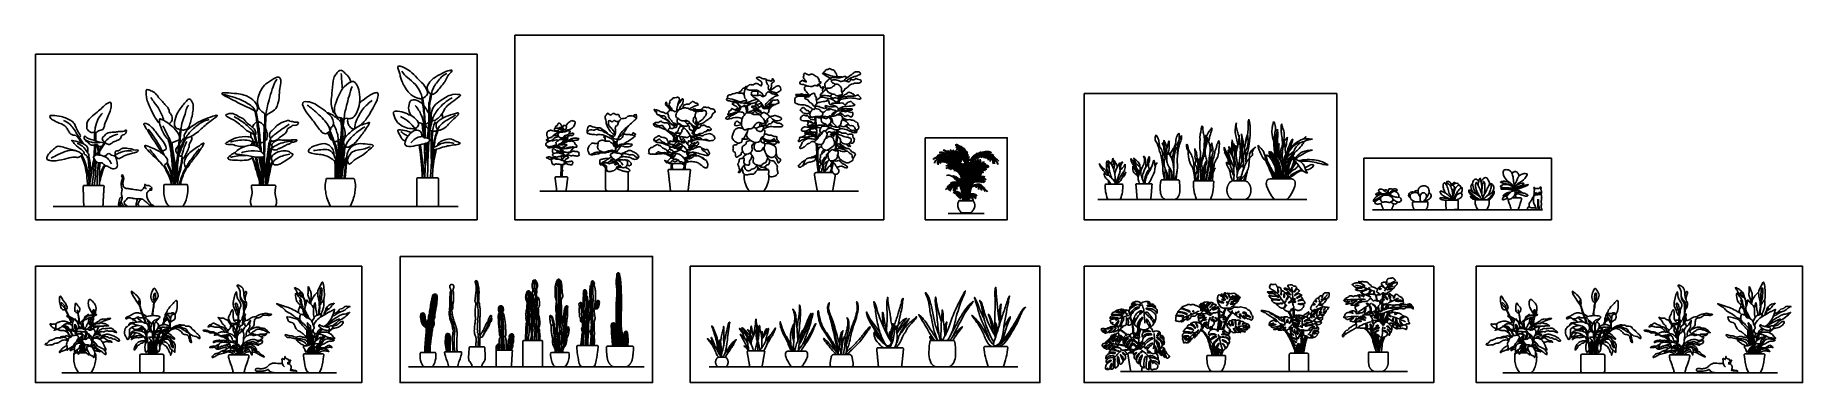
# Model space of a CAD drawing. Header units: millimetres. Extents: x 0.2 to 27.9, y 0.2 to 5.6.
import ezdxf

# ---------------------------------------------------------------- set-up
doc = ezdxf.new("R2010")
doc.units = ezdxf.units.MM
for name, color, linetype, true_color in [('AG-ANIMALS', 7, 'Continuous', 0xfc6666), ('AG-DIAGRAM', 7, 'Continuous', 0xfecc66), ('AG-PLANTS', 7, 'Continuous', 0x66ccff), ('X-VPRT', 6, 'Continuous', 0xff00ff)]:
    doc.layers.add(name, color=color, linetype=linetype, true_color=true_color)

msp = doc.modelspace()

# ---------------------------------------------------------------- linework, layer by layer
at = {"layer": 'AG-ANIMALS'}
for points, knots in [([(2.004, 3.199), (2.004, 3.195), (2.005, 3.186), (1.98, 3.183), (1.962, 3.17), (1.93, 3.132), (1.929, 3.102), (1.935, 3.08), (1.94, 3.044), (1.955, 3.017), (1.976, 2.991), (1.991, 2.967), (2.002, 2.953), (2.014, 2.94), (2.027, 2.943), (2.038, 2.938), (2.045, 2.93), (2.043, 2.923), (2.031, 2.92), (1.995, 2.922), (1.989, 2.931), (1.974, 2.942), (1.95, 2.965), (1.909, 3.006), (1.88, 3.028), (1.855, 3.041), (1.816, 3.043), (1.759, 3.042), (1.719, 3.046), (1.695, 3.057), (1.661, 3.053), (1.638, 3.061), (1.621, 3.048), (1.601, 3.013), (1.58, 3.003), (1.571, 2.979), (1.586, 2.955), (1.594, 2.939), (1.609, 2.948), (1.618, 2.936), (1.62, 2.928), (1.616, 2.921), (1.604, 2.922), (1.572, 2.92), (1.558, 2.939), (1.537, 2.98), (1.526, 3.003), (1.54, 3.03), (1.551, 3.064), (1.535, 3.107), (1.538, 3.123), (1.536, 3.164), (1.547, 3.181), (1.539, 3.207), (1.523, 3.272), (1.534, 3.312), (1.549, 3.344), (1.55, 3.381), (1.532, 3.405), (1.542, 3.426), (1.559, 3.406), (1.57, 3.385), (1.57, 3.334), (1.55, 3.297), (1.559, 3.245), (1.583, 3.21), (1.606, 3.205), (1.645, 3.204), (1.704, 3.189), (1.804, 3.181), (1.84, 3.167), (1.869, 3.186), (1.881, 3.209), (1.893, 3.228), (1.899, 3.238)], [0, 0, 0, 0, 0.17989, 0.438417, 0.719305, 1.11468, 1.422219, 1.694513, 2.034167, 2.35557, 2.688265, 2.988318, 3.233361, 3.461985, 3.663304, 3.858718, 4.03888, 4.167077, 4.358874, 4.698968, 4.880877, 5.116037, 5.449271, 5.887607, 6.235616, 6.530938, 6.884079, 7.323803, 7.684437, 7.971381, 8.306485, 8.575112, 8.822801, 9.185947, 9.454939, 9.72208, 10.02948, 10.246324, 10.448409, 10.651501, 10.814292, 10.935877, 11.140665, 11.448876, 11.725275, 12.113968, 12.395023, 12.696753, 13.043403, 13.41563, 13.653876, 14.01354, 14.258348, 14.547943, 15.016077, 15.383573, 15.720852, 16.065865, 16.371894, 16.582535, 16.828859, 17.117389, 17.515701, 17.889054, 18.298209, 18.65973, 18.921139, 19.265915, 19.725282, 20.300729, 20.650639, 20.958302, 21.252061, 21.586075, 21.586075, 21.586075, 21.586075]), ([(1.543, 3.083), (1.541, 3.08), (1.538, 3.073), (1.517, 3.059), (1.504, 3.053), (1.498, 3.009), (1.492, 2.971), (1.488, 2.953), (1.494, 2.931), (1.5, 2.923), (1.505, 2.921), (1.534, 2.921), (1.531, 2.936), (1.527, 2.945), (1.518, 2.944), (1.511, 2.944), (1.515, 2.958), (1.52, 2.991), (1.524, 3.001), (1.529, 3.01), (1.532, 3.014)], [0, 0, 0, 0, 0.197609, 0.474505, 0.684278, 1.055975, 1.42146, 1.666616, 1.930101, 2.102269, 2.322287, 2.550308, 2.745598, 2.918159, 3.075569, 3.206276, 3.399813, 3.735806, 3.930438, 4.150618, 4.150618, 4.150618, 4.150618]), ([(1.925, 3.203), (1.918, 3.204), (1.899, 3.21), (1.899, 3.233), (1.9, 3.282), (1.915, 3.259), (1.927, 3.248), (1.939, 3.255), (1.969, 3.253), (1.979, 3.242), (1.991, 3.235), (2.001, 3.227), (2.011, 3.218), (2.008, 3.206), (2.002, 3.194), (1.989, 3.194), (1.976, 3.194)], [0, 0, 0, 0, 0.288696, 0.583874, 0.942584, 1.177306, 1.415058, 1.630074, 1.948801, 2.179526, 2.399117, 2.623103, 2.82921, 3.035317, 3.240654, 3.484616, 3.484616, 3.484616, 3.484616]), ([(1.991, 3.208), (1.991, 3.206), (1.99, 3.202), (1.998, 3.178), (1.997, 3.166)], [0, 0, 0, 0, 0.1363964, 0.6630174, 0.6630174, 0.6630174, 0.6630174]), ([(1.997, 3.206), (2.001, 3.196), (2.007, 3.179), (2.006, 3.174), (2.006, 3.171)], [0, 0, 0, 0, 0.3596732, 0.5731054, 0.5731054, 0.5731054, 0.5731054]), ([(1.998, 3.21), (2.002, 3.208), (2.008, 3.202), (2.014, 3.193), (2.016, 3.188)], [0, 0, 0, 0, 0.2050321, 0.432382, 0.432382, 0.432382, 0.432382]), ([(23.625, 2.916), (23.623, 2.922), (23.621, 2.93), (23.617, 2.967), (23.629, 2.988), (23.651, 3.002), (23.666, 3.04), (23.679, 3.069), (23.689, 3.078), (23.693, 3.082)], [0.138516, 0.138516, 0.138516, 0.138516, 0.341593, 0.690324, 0.977317, 1.26646, 1.6427, 1.97111, 2.221376, 2.221376, 2.221376, 2.221376]), ([(23.707, 3.125), (23.703, 3.12), (23.695, 3.11), (23.693, 3.075), (23.685, 3.031), (23.692, 2.993), (23.69, 2.972), (23.709, 2.94), (23.724, 2.918), (23.728, 2.898), (23.731, 2.874), (23.748, 2.869), (23.765, 2.869), (23.772, 2.876), (23.762, 2.89), (23.758, 2.914), (23.756, 2.951), (23.755, 2.99), (23.755, 3.02), (23.755, 3.035)], [0, 0, 0, 0, 0.236578, 0.572339, 0.96356, 1.314012, 1.570325, 1.913354, 2.212207, 2.474486, 2.74092, 2.961997, 3.19978, 3.349482, 3.567942, 3.85263, 4.198938, 4.561334, 4.946619, 4.946619, 4.946619, 4.946619]), ([(23.736, 3.141), (23.727, 3.139), (23.711, 3.133), (23.695, 3.121), (23.689, 3.113)], [0, 0, 0, 0, 0.2906511, 0.6014543, 0.6014543, 0.6014543, 0.6014543]), ([(23.762, 3.11), (23.758, 3.109), (23.745, 3.1), (23.731, 3.107), (23.711, 3.113), (23.707, 3.125), (23.697, 3.141), (23.699, 3.171), (23.706, 3.177), (23.701, 3.198), (23.695, 3.211), (23.698, 3.225), (23.713, 3.209), (23.729, 3.202), (23.739, 3.207), (23.748, 3.202), (23.762, 3.206), (23.77, 3.206), (23.778, 3.205), (23.788, 3.219), (23.808, 3.231), (23.81, 3.211), (23.801, 3.188), (23.812, 3.173), (23.814, 3.156), (23.809, 3.128), (23.796, 3.106), (23.772, 3.109), (23.766, 3.111), (23.762, 3.11)], [0, 0, 0, 0, 0.242628, 0.468741, 0.720596, 0.908442, 1.158692, 1.463204, 1.628729, 1.880038, 2.110405, 2.272288, 2.507327, 2.750684, 2.921437, 3.096168, 3.312582, 3.47549, 3.627567, 3.870206, 4.105003, 4.314552, 4.602563, 4.834344, 5.063415, 5.370023, 5.643899, 5.9054, 6.089326, 6.089326, 6.089326, 6.089326]), ([(23.736, 3.137), (23.728, 3.134), (23.714, 3.125), (23.702, 3.109), (23.698, 3.1)], [0, 0, 0, 0, 0.2835098, 0.5942625, 0.5942625, 0.5942625, 0.5942625]), ([(23.739, 3.134), (23.73, 3.128), (23.715, 3.114), (23.709, 3.096), (23.707, 3.087)], [0, 0, 0, 0, 0.3125028, 0.6138243, 0.6138243, 0.6138243, 0.6138243]), ([(23.722, 3.145), (23.729, 3.129), (23.738, 3.125), (23.75, 3.13), (23.755, 3.135), (23.767, 3.131), (23.774, 3.127), (23.787, 3.129), (23.796, 3.136), (23.795, 3.146), (23.793, 3.15)], [0, 0, 0, 0, 0.241795, 0.490245, 0.66559, 0.898515, 1.10061, 1.34086, 1.563978, 1.810935, 1.810935, 1.810935, 1.810935]), ([(23.77, 3.031), (23.77, 3.019), (23.769, 2.994), (23.771, 2.978), (23.765, 2.949), (23.774, 2.925), (23.779, 2.909), (23.779, 2.889), (23.784, 2.874), (23.796, 2.869), (23.818, 2.869), (23.822, 2.88), (23.817, 2.889), (23.809, 2.897), (23.807, 2.915), (23.811, 2.939), (23.814, 2.971), (23.807, 3), (23.813, 3.02), (23.818, 3.055), (23.818, 3.086), (23.812, 3.102), (23.807, 3.115), (23.804, 3.121)], [0, 0, 0, 0, 0.347556, 0.58178, 0.885471, 1.176856, 1.407507, 1.662859, 1.882037, 2.077646, 2.341196, 2.505545, 2.680142, 2.875382, 3.109719, 3.391928, 3.719995, 4.028604, 4.288189, 4.62672, 4.945133, 5.184503, 5.442414, 5.442414, 5.442414, 5.442414]), ([(23.77, 3.139), (23.775, 3.136), (23.786, 3.131), (23.802, 3.114), (23.808, 3.104)], [0, 0, 0, 0, 0.2374648, 0.5767499, 0.5767499, 0.5767499, 0.5767499]), ([(23.773, 3.142), (23.779, 3.14), (23.79, 3.137), (23.806, 3.125), (23.813, 3.117)], [0, 0, 0, 0, 0.2355506, 0.5496454, 0.5496454, 0.5496454, 0.5496454]), ([(23.775, 3.146), (23.784, 3.145), (23.803, 3.138), (23.817, 3.129), (23.824, 3.124)], [0, 0, 0, 0, 0.3106927, 0.5980304, 0.5980304, 0.5980304, 0.5980304]), ([(1.781, 3.043), (1.781, 3.039), (1.781, 3.033), (1.771, 2.981), (1.765, 2.973), (1.766, 2.945), (1.767, 2.93), (1.777, 2.921), (1.796, 2.921), (1.812, 2.922), (1.805, 2.945), (1.799, 2.946), (1.789, 2.947), (1.79, 2.961), (1.805, 2.976), (1.813, 3.005), (1.826, 3.028), (1.841, 3.037), (1.848, 3.04)], [0, 0, 0, 0, 0.192315, 0.594779, 0.797686, 1.090707, 1.314295, 1.518792, 1.770774, 1.971827, 2.202616, 2.339822, 2.500141, 2.681805, 2.953989, 3.26325, 3.553953, 3.835602, 3.835602, 3.835602, 3.835602]), ([(23.743, 2.871), (23.735, 2.871), (23.718, 2.87), (23.643, 2.869), (23.596, 2.872), (23.591, 2.891), (23.597, 2.906), (23.614, 2.914), (23.619, 2.917), (23.624, 2.921)], [0, 0, 0, 0, 0.288768, 0.791023, 1.168837, 1.382518, 1.610207, 1.855196, 2.008416, 2.008416, 2.008416, 2.008416]), ([(23.728, 2.9), (23.715, 2.901), (23.689, 2.903), (23.658, 2.902), (23.642, 2.904), (23.636, 2.906)], [0, 0, 0, 0, 0.357017, 0.6972537, 0.8885719, 0.8885719, 0.8885719, 0.8885719]), ([(23.761, 2.898), (23.765, 2.898), (23.769, 2.898), (23.776, 2.897), (23.779, 2.897)], [0, 0, 0, 0, 0.1761716, 0.2991594, 0.2991594, 0.2991594, 0.2991594]), ([(23.764, 2.87), (23.766, 2.87), (23.773, 2.871), (23.789, 2.87), (23.794, 2.871)], [0.0673525, 0.0673525, 0.0673525, 0.0673525, 0.1635943, 0.2477737, 0.2477737, 0.2477737, 0.2477737]), ([(4.164, 0.508), (4.153, 0.52), (4.148, 0.526), (4.134, 0.528), (4.124, 0.532), (4.109, 0.537), (4.106, 0.551), (4.101, 0.572), (4.1, 0.558), (4.097, 0.544), (4.091, 0.532), (4.087, 0.526), (4.085, 0.523)], [1.246505, 1.246505, 1.246505, 1.246505, 1.457857, 1.691743, 1.903708, 2.141818, 2.392251, 2.637685, 2.809585, 3.065978, 3.295173, 3.504695, 3.504695, 3.504695, 3.504695]), ([(26.773, 0.508), (26.762, 0.52), (26.757, 0.526), (26.743, 0.528), (26.733, 0.532), (26.718, 0.537), (26.715, 0.551), (26.71, 0.572), (26.708, 0.558), (26.705, 0.544), (26.699, 0.532), (26.696, 0.526), (26.694, 0.523)], [1.246505, 1.246505, 1.246505, 1.246505, 1.457857, 1.691743, 1.903708, 2.141818, 2.392251, 2.637685, 2.809585, 3.065978, 3.295173, 3.504695, 3.504695, 3.504695, 3.504695]), ([(4.174, 0.486), (4.174, 0.481), (4.174, 0.47), (4.161, 0.463), (4.163, 0.453), (4.177, 0.441), (4.195, 0.423), (4.2, 0.4), (4.194, 0.371), (4.192, 0.362), (4.181, 0.345), (4.199, 0.348), (4.221, 0.342), (4.243, 0.341), (4.269, 0.342), (4.278, 0.333), (4.281, 0.328), (4.284, 0.32), (4.279, 0.312), (4.222, 0.312), (4.084, 0.312), (3.977, 0.312), (3.904, 0.312), (3.871, 0.324), (3.846, 0.346), (3.838, 0.37), (3.824, 0.355), (3.794, 0.342), (3.742, 0.336), (3.701, 0.335), (3.641, 0.336), (3.635, 0.358), (3.642, 0.375), (3.683, 0.379), (3.735, 0.371), (3.793, 0.387), (3.83, 0.411), (3.851, 0.436), (3.882, 0.456), (3.932, 0.466), (3.979, 0.458), (4.04, 0.454), (4.053, 0.455), (4.059, 0.456)], [0, 0, 0, 0, 0.224232, 0.422619, 0.585983, 0.822713, 1.10898, 1.391583, 1.69236, 1.885631, 2.100663, 2.293856, 2.572991, 2.850125, 3.13727, 3.330554, 3.471556, 3.627909, 3.767802, 3.896753, 4.600292, 5.308976, 5.758484, 6.121178, 6.459801, 6.701379, 6.907554, 7.241869, 7.652205, 8.040155, 8.46203, 8.697449, 8.918714, 9.266198, 9.689584, 10.133031, 10.507798, 10.830021, 11.176125, 11.575326, 11.98315, 12.42382, 12.674698, 12.674698, 12.674698, 12.674698]), ([(4.095, 0.518), (4.092, 0.519), (4.085, 0.522), (4.071, 0.531), (4.06, 0.536), (4.046, 0.527), (4.058, 0.509), (4.056, 0.493), (4.056, 0.476), (4.06, 0.449), (4.069, 0.426), (4.084, 0.41), (4.092, 0.404)], [0, 0, 0, 0, 0.185621, 0.419072, 0.619159, 0.814496, 1.057109, 1.286761, 1.525633, 1.821585, 2.10582, 2.428056, 2.428056, 2.428056, 2.428056]), ([(4.136, 0.469), (4.14, 0.469), (4.148, 0.468), (4.166, 0.476), (4.169, 0.484), (4.175, 0.486), (4.179, 0.494), (4.177, 0.5), (4.171, 0.505)], [0, 0, 0, 0, 0.209748, 0.466853, 0.643673, 0.782434, 0.948134, 1.136429, 1.136429, 1.136429, 1.136429]), ([(4.152, 0.484), (4.154, 0.476), (4.155, 0.47), (4.148, 0.448), (4.142, 0.439)], [0, 0, 0, 0, 0.1737005, 0.503553, 0.503553, 0.503553, 0.503553]), ([(4.155, 0.502), (4.162, 0.507), (4.169, 0.51), (4.172, 0.503), (4.172, 0.495), (4.162, 0.497), (4.155, 0.501), (4.155, 0.502)], [0, 0, 0, 0, 0.2084409, 0.3763449, 0.5343635, 0.7262854, 0.9231618, 0.9231618, 0.9231618, 0.9231618]), ([(4.155, 0.486), (4.16, 0.478), (4.167, 0.47), (4.171, 0.456), (4.172, 0.448)], [0, 0, 0, 0, 0.2166869, 0.4864735, 0.4864735, 0.4864735, 0.4864735]), ([(4.158, 0.488), (4.164, 0.483), (4.175, 0.472), (4.179, 0.464), (4.18, 0.46)], [0, 0, 0, 0, 0.2422243, 0.4497537, 0.4497537, 0.4497537, 0.4497537]), ([(4.19, 0.358), (4.194, 0.359), (4.203, 0.36), (4.221, 0.35), (4.236, 0.349), (4.255, 0.348), (4.271, 0.344), (4.281, 0.344), (4.281, 0.334), (4.279, 0.33)], [0, 0, 0, 0, 0.210628, 0.458295, 0.684168, 0.934588, 1.173929, 1.329987, 1.52557, 1.52557, 1.52557, 1.52557]), ([(26.782, 0.486), (26.783, 0.481), (26.783, 0.47), (26.77, 0.463), (26.772, 0.453), (26.785, 0.441), (26.803, 0.423), (26.808, 0.4), (26.803, 0.371), (26.801, 0.362), (26.789, 0.345), (26.807, 0.348), (26.829, 0.342), (26.851, 0.341), (26.877, 0.342), (26.887, 0.333), (26.89, 0.328), (26.892, 0.32), (26.887, 0.312), (26.831, 0.312), (26.692, 0.312), (26.586, 0.312), (26.512, 0.312), (26.48, 0.324), (26.454, 0.346), (26.446, 0.37), (26.433, 0.355), (26.402, 0.342), (26.351, 0.336), (26.309, 0.335), (26.25, 0.336), (26.243, 0.358), (26.251, 0.375), (26.292, 0.379), (26.343, 0.371), (26.402, 0.387), (26.438, 0.411), (26.459, 0.436), (26.491, 0.456), (26.541, 0.466), (26.587, 0.458), (26.649, 0.454), (26.662, 0.455), (26.668, 0.456)], [0, 0, 0, 0, 0.224232, 0.422619, 0.585983, 0.822713, 1.10898, 1.391583, 1.69236, 1.885631, 2.100663, 2.293856, 2.572991, 2.850125, 3.13727, 3.330554, 3.471556, 3.627909, 3.767802, 3.896753, 4.600292, 5.308976, 5.758484, 6.121178, 6.459801, 6.701379, 6.907554, 7.241869, 7.652205, 8.040155, 8.46203, 8.697449, 8.918714, 9.266198, 9.689584, 10.133031, 10.507798, 10.830021, 11.176125, 11.575326, 11.98315, 12.42382, 12.674698, 12.674698, 12.674698, 12.674698]), ([(26.704, 0.518), (26.7, 0.519), (26.694, 0.522), (26.68, 0.531), (26.668, 0.536), (26.655, 0.527), (26.667, 0.509), (26.665, 0.493), (26.665, 0.476), (26.669, 0.449), (26.677, 0.426), (26.692, 0.41), (26.701, 0.404)], [0, 0, 0, 0, 0.185621, 0.419072, 0.619159, 0.814496, 1.057109, 1.286761, 1.525633, 1.821585, 2.10582, 2.428056, 2.428056, 2.428056, 2.428056]), ([(26.745, 0.469), (26.749, 0.469), (26.757, 0.468), (26.774, 0.476), (26.778, 0.484), (26.784, 0.486), (26.787, 0.494), (26.785, 0.5), (26.779, 0.505)], [0, 0, 0, 0, 0.209748, 0.466853, 0.643673, 0.782434, 0.948134, 1.136429, 1.136429, 1.136429, 1.136429]), ([(26.761, 0.484), (26.763, 0.476), (26.764, 0.47), (26.757, 0.448), (26.751, 0.439)], [0, 0, 0, 0, 0.1737005, 0.503553, 0.503553, 0.503553, 0.503553]), ([(26.763, 0.502), (26.77, 0.507), (26.778, 0.51), (26.78, 0.503), (26.78, 0.495), (26.771, 0.497), (26.764, 0.501), (26.763, 0.502)], [0, 0, 0, 0, 0.2084409, 0.3763449, 0.5343635, 0.7262854, 0.9231618, 0.9231618, 0.9231618, 0.9231618]), ([(26.764, 0.486), (26.769, 0.478), (26.775, 0.47), (26.78, 0.456), (26.781, 0.448)], [0, 0, 0, 0, 0.2166869, 0.4864735, 0.4864735, 0.4864735, 0.4864735]), ([(26.767, 0.488), (26.773, 0.483), (26.783, 0.472), (26.787, 0.464), (26.789, 0.46)], [0, 0, 0, 0, 0.2422243, 0.4497537, 0.4497537, 0.4497537, 0.4497537]), ([(26.798, 0.358), (26.803, 0.359), (26.812, 0.36), (26.829, 0.35), (26.845, 0.349), (26.864, 0.348), (26.88, 0.344), (26.89, 0.344), (26.889, 0.334), (26.888, 0.33)], [0, 0, 0, 0, 0.210628, 0.458295, 0.684168, 0.934588, 1.173929, 1.329987, 1.52557, 1.52557, 1.52557, 1.52557])]:
    msp.add_open_spline(points, degree=3, knots=knots, dxfattribs=at)
for points, degree in [([(23.636, 2.906), (23.626, 2.908), (23.625, 2.917)], 2), ([(4.171, 0.504), (4.176, 0.507), (4.182, 0.508), (4.187, 0.507)], 3), ([(4.176, 0.501), (4.182, 0.502), (4.191, 0.503), (4.198, 0.501)], 3), ([(4.177, 0.496), (4.18, 0.495), (4.183, 0.495), (4.186, 0.494)], 3), ([(26.78, 0.504), (26.785, 0.507), (26.791, 0.508), (26.796, 0.507)], 3), ([(26.784, 0.501), (26.791, 0.502), (26.799, 0.503), (26.806, 0.501)], 3), ([(26.786, 0.496), (26.789, 0.495), (26.792, 0.495), (26.795, 0.494)], 3)]:
    msp.add_open_spline(points, degree=degree, dxfattribs=at)
at = {"layer": 'AG-DIAGRAM'}
for p, q in [((0.463, 2.921), (6.816, 2.921)), ((16.853, 3.031), (20.134, 3.031)), ((21.165, 2.869), (23.831, 2.869)), ((0.597, 0.312), (4.909, 0.312)), ((6.04, 0.406), (9.733, 0.406)), ((10.757, 0.403), (15.597, 0.403)), ((17.209, 0.331), (21.71, 0.331)), ((23.206, 0.312), (27.518, 0.312))]:
    msp.add_line(p, q, dxfattribs=at)
for points in [[(8.099, 3.163), (13.1, 3.163)], [(15.071, 2.813), (14.506, 2.813)]]:
    msp.add_lwpolyline(points, dxfattribs=at)
at = {"layer": 'AG-PLANTS'}
for p, q in [((12.782, 4.544), (12.756, 4.571)), ((8.554, 3.961), (8.554, 3.961)), ((10.221, 4.058), (10.221, 4.058)), ((14.745, 3.702), (14.758, 3.69)), ((14.878, 3.628), (14.881, 3.62)), ((14.897, 3.702), (14.901, 3.699)), ((14.901, 3.709), (14.904, 3.704)), ((14.936, 3.732), (14.937, 3.73)), ((14.938, 3.728), (14.94, 3.724)), ((14.97, 3.728), (14.97, 3.728)), ((15.011, 3.767), (15.013, 3.764)), ((15.013, 3.773), (15.015, 3.775)), ((15.014, 3.763), (15.015, 3.761)), ((15.058, 3.773), (15.072, 3.777)), ((8.478, 3.592), (8.478, 3.592)), ((9.308, 3.523), (9.302, 3.523)), ((14.721, 3.362), (14.731, 3.336)), ((14.866, 3.445), (14.873, 3.435)), ((14.883, 3.423), (14.892, 3.416)), ((19.81, 3.396), (19.79, 3.375)), ((14.552, 3.239), (14.563, 3.242)), ((14.735, 3.296), (14.735, 3.296)), ((14.754, 3.165), (14.754, 3.165)), ((14.774, 3.2), (14.78, 3.214)), ((14.777, 3.018), (14.778, 3.067)), ((4.431, 1.254), (4.431, 1.254)), ((27.04, 1.254), (27.04, 1.254)), ((0.849, 0.624), (0.808, 0.624)), ((0.963, 0.65), (0.955, 0.633)), ((2.03, 0.627), (2.067, 0.7)), ((4.608, 0.609), (4.613, 0.618)), ((4.619, 0.609), (4.627, 0.622)), ((17.4, 0.642), (17.395, 0.674)), ((17.4, 0.642), (17.401, 0.624)), ((17.405, 0.642), (17.403, 0.624)), ((17.405, 0.642), (17.408, 0.674)), ((23.458, 0.624), (23.417, 0.624)), ((23.571, 0.65), (23.564, 0.633)), ((24.639, 0.627), (24.676, 0.7)), ((27.216, 0.609), (27.221, 0.618)), ((27.227, 0.609), (27.235, 0.622))]:
    msp.add_line(p, q, dxfattribs=at)
for points in [[(11.306, 3.428), (11.306, 3.382)], [(11.683, 3.497), (11.511, 3.497)], [(11.691, 3.382), (11.691, 3.41)], [(19.891, 3.356), (19.556, 3.356)], [(11.393, 3.163), (11.603, 3.163)], [(14.786, 3.226), (14.789, 3.233)], [(19.648, 3.031), (19.8, 3.031)], [(0.983, 0.624), (0.958, 0.624), (0.868, 0.624)], [(12.255, 0.652), (11.997, 0.652)], [(23.591, 0.624), (23.567, 0.624), (23.477, 0.624)], [(12.068, 0.403), (12.184, 0.403)]]:
    msp.add_lwpolyline(points, dxfattribs=at)
for centre, radius, start, end in [((4.764, 3.344), 0.0184, 90, 162.82), ((5.171, 3.344), 0.0184, 17.18, 90), ((6.178, 3.361), 0.0087, 90, 180), ((6.499, 3.361), 0.0087, 0, 90), ((8.351, 3.373), 0.0133, 90, 187.2138), ((8.522, 3.373), 0.0133, 352.7862, 90), ((10.124, 3.491), 0.0119, 90, 186.4633), ((10.45, 3.491), 0.0119, 353.5367, 90), ((12.435, 3.425), 0.0282, 90, 189.7801), ((17.853, 3.329), 0.00902, 90, 168.5897), ((18.121, 3.329), 0.00902, 11.4103, 90), ((2.213, 3.251), 0.0142, 90, 174.8875), ((2.558, 3.251), 0.0142, 5.1125, 90), ((8.376, 3.176), 0.0133, 187.2138, 270), ((8.497, 3.176), 0.0133, 270, 352.7862), ((10.159, 3.175), 0.0119, 186.4633, 270), ((10.414, 3.175), 0.0119, 270, 353.5367), ((12.475, 3.191), 0.0282, 189.7801, 270), ((12.67, 3.191), 0.0282, 270, 350.5267), ((16.98, 3.257), 0.0131, 90, 179.9851), ((17.234, 3.257), 0.0131, 0.0149, 90), ((17.461, 3.27), 0.00949, 90, 184.6859), ((17.695, 3.27), 0.00949, 355.3141, 90), ((18.367, 3.31), 0.014, 90, 179.2522), ((18.657, 3.31), 0.014, 0.7478, 90), ((18.982, 3.244), 0.0803, 90, 142.4563), ((18.982, 3.112), 0.0803, 217.5437, 270), ((19.153, 3.244), 0.0803, 37.5437, 90), ((19.153, 3.112), 0.0803, 270, 322.4563), ((23.493, 3.047), 0.00776, 358.11, 90), ((2.291, 2.935), 0.0142, 227.6236, 270), ((2.48, 2.935), 0.0142, 270, 312.3764), ((4.825, 2.939), 0.0184, 205.0951, 270), ((5.109, 2.939), 0.0184, 270, 334.9049), ((6.178, 2.93), 0.0087, 180, 270), ((6.499, 2.93), 0.0087, 270, 360), ((17.018, 3.044), 0.0131, 200.2235, 270), ((17.196, 3.044), 0.0131, 270, 339.7765), ((17.48, 3.041), 0.00949, 184.6859, 270), ((17.676, 3.041), 0.00949, 270, 355.3141), ((21.34, 2.877), 0.00728, 201.9291, 270), ((21.456, 2.877), 0.00728, 270, 338.0709), ((23.345, 2.877), 0.00776, 185.6817, 270), ((23.445, 2.877), 0.00776, 270, 354.3183), ((0.801, 0.611), 0.0129, 112.384, 174.8875), ((1.115, 0.611), 0.0129, 5.1125, 89.9702), ((1.845, 0.581), 0.0223, 90, 180), ((2.175, 0.581), 0.0223, 0, 90), ((3.225, 0.58), 0.0117, 90, 181.89), ((3.52, 0.58), 0.0117, 358.11, 90), ((4.405, 0.592), 0.017, 90, 187.741), ((4.692, 0.592), 0.017, 352.259, 90), ((6.231, 0.621), 0.00922, 90, 174.8875), ((6.455, 0.621), 0.00922, 5.1125, 90), ((6.614, 0.631), 0.00983, 90, 181.89), ((6.862, 0.631), 0.00983, 358.11, 90), ((7.002, 0.706), 0.0124, 90, 174.9837), ((7.221, 0.706), 0.0124, 5.0163, 90), ((7.841, 0.808), 0.00795, 90, 180), ((8.134, 0.808), 0.00795, 0, 90), ((8.285, 0.611), 0.0173, 90, 178.7055), ((8.542, 0.611), 0.0173, 1.2945, 90), ((8.693, 0.722), 0.0148, 90, 179.201), ((8.997, 0.722), 0.0148, 0.799, 90), ((11.365, 0.64), 0.0136, 90, 189.9466), ((11.613, 0.64), 0.0136, 350.0534, 90), ((13.405, 0.683), 0.0216, 90, 185.7891), ((13.782, 0.683), 0.0216, 354.2109, 90), ((14.232, 0.804), 0.0122, 90, 168.5897), ((14.594, 0.804), 0.0122, 11.4103, 90), ((15.083, 0.708), 0.0164, 90, 183.7222), ((15.423, 0.708), 0.0164, 356.2778, 90), ((17.34, 0.608), 0.0156, 90, 189.0255), ((18.576, 0.571), 0.0126, 90, 180.9298), ((18.844, 0.571), 0.0126, 359.0702, 90), ((21.114, 0.624), 0.0131, 90, 180), ((21.396, 0.624), 0.0131, 0, 90), ((23.41, 0.611), 0.0129, 112.384, 174.8875), ((23.723, 0.611), 0.0129, 5.1125, 89.9702), ((24.453, 0.581), 0.0223, 90, 180), ((24.784, 0.581), 0.0223, 0, 90), ((25.833, 0.58), 0.0117, 90, 181.89), ((26.129, 0.58), 0.0117, 358.11, 90), ((27.013, 0.592), 0.017, 90, 187.741), ((27.3, 0.592), 0.017, 352.259, 90), ((0.872, 0.325), 0.0129, 227.6236, 270), ((1.044, 0.325), 0.0129, 270, 312.3764), ((1.845, 0.334), 0.0223, 180, 270), ((2.175, 0.334), 0.0223, 270, 0), ((3.297, 0.324), 0.0117, 185.6817, 270), ((3.448, 0.324), 0.0117, 270, 354.3183), ((6.282, 0.416), 0.00922, 227.6236, 270), ((6.405, 0.416), 0.00922, 270, 312.3764), ((6.675, 0.416), 0.00983, 185.6817, 270), ((6.801, 0.416), 0.00983, 270, 354.3183), ((7.047, 0.419), 0.0124, 183.4884, 270), ((7.176, 0.419), 0.0124, 270, 356.5116), ((7.841, 0.414), 0.00795, 180, 270), ((8.134, 0.414), 0.00795, 270, 360), ((8.345, 0.424), 0.0173, 232.3205, 270), ((8.483, 0.424), 0.0173, 270, 307.6795), ((10.91, 0.513), 0.0416, 90, 142.4563), ((10.91, 0.444), 0.0416, 217.5437, 270), ((10.999, 0.513), 0.0416, 37.5437, 90), ((10.999, 0.444), 0.0416, 270, 322.4563), ((11.404, 0.416), 0.0136, 189.9466, 270), ((11.573, 0.416), 0.0136, 270, 350.0534), ((13.431, 0.424), 0.0216, 185.7891, 270), ((13.756, 0.424), 0.0216, 270, 354.2109), ((15.149, 0.419), 0.0164, 203.3749, 270), ((15.357, 0.419), 0.0164, 270, 336.6251), ((17.382, 0.346), 0.0156, 189.0255, 270), ((17.525, 0.346), 0.0156, 270, 350.9745), ((21.195, 0.344), 0.0131, 245.1029, 270), ((21.315, 0.344), 0.0131, 270, 295.2055), ((23.481, 0.325), 0.0129, 227.6236, 270), ((23.653, 0.325), 0.0129, 270, 312.3764), ((24.453, 0.334), 0.0223, 180, 270), ((24.784, 0.334), 0.0223, 270, 0), ((25.906, 0.324), 0.0117, 185.6817, 270), ((26.056, 0.324), 0.0117, 270, 354.3183)]:
    msp.add_arc(centre, radius, start, end, dxfattribs=at)
for points, degree, knots in [([(4.891, 4.368), (4.88, 4.376), (4.857, 4.393), (4.824, 4.507), (4.825, 4.606), (4.841, 4.738), (4.851, 4.94), (4.903, 4.997), (4.932, 5.049), (4.994, 5.072), (5.038, 5.01), (5.106, 4.962), (5.125, 4.904), (5.13, 4.875)], 3, [0, 0, 0, 0, 0.370677, 0.990661, 1.582365, 2.27453, 3.103324, 3.60539, 4.050078, 4.472674, 4.957079, 5.495085, 6.043145, 6.043145, 6.043145, 6.043145]), ([(5, 4.764), (4.997, 4.805), (4.991, 4.888), (4.985, 4.969), (4.982, 5.01)], 3, [0, 0, 0, 0, 0.654232, 1.304818, 1.304818, 1.304818, 1.304818]), ([(6.27, 4.621), (6.26, 4.614), (6.248, 4.607), (6.22, 4.613), (6.161, 4.624), (6.038, 4.688), (5.939, 4.871), (5.917, 4.933), (5.902, 5.004), (5.884, 5.062), (5.86, 5.126), (5.911, 5.125), (5.989, 5.096), (6.097, 5.027), (6.197, 4.908), (6.281, 4.838), (6.333, 4.74), (6.345, 4.675), (6.288, 4.633), (6.27, 4.621)], 3, [0, 0, 0, 0, 0.297273, 0.587202, 1.031177, 1.722731, 2.564113, 3.048564, 3.530436, 4.014785, 4.440191, 4.775704, 5.315079, 5.986773, 6.719767, 7.344024, 7.951243, 8.402029, 8.941808, 8.941808, 8.941808, 8.941808]), ([(6.255, 4.611), (6.247, 4.654), (6.221, 4.739), (6.125, 4.871), (5.99, 4.963), (5.951, 5.019), (5.933, 5.046)], 3, [0, 0, 0, 0, 0.669344, 1.420248, 2.167649, 2.75028, 2.75028, 2.75028, 2.75028]), ([(6.721, 5.057), (6.725, 5.048), (6.659, 4.994), (6.627, 4.912), (6.602, 4.865), (6.532, 4.796), (6.488, 4.717), (6.409, 4.666), (6.343, 4.718), (6.316, 4.801), (6.393, 4.907), (6.461, 4.956), (6.603, 5.035), (6.663, 5.055), (6.718, 5.063), (6.721, 5.057)], 3, [0, 0, 0, 0, 0.519745, 1.09484, 1.520164, 2.093387, 2.667668, 3.19275, 3.684311, 4.207173, 4.848972, 5.415741, 6.149733, 6.65841, 7.065371, 7.065371, 7.065371, 7.065371]), ([(6.393, 4.686), (6.404, 4.725), (6.429, 4.8), (6.547, 4.961), (6.609, 4.995), (6.64, 5.011)], 3, [0, 0, 0, 0, 0.650036, 1.463943, 2.066907, 2.066907, 2.066907, 2.066907]), ([(2.136, 4.22), (2.11, 4.249), (2.059, 4.306), (1.962, 4.518), (1.922, 4.625), (1.925, 4.701), (1.915, 4.747), (1.942, 4.762), (1.998, 4.739), (2.073, 4.702), (2.112, 4.632), (2.18, 4.573), (2.225, 4.51), (2.274, 4.464), (2.286, 4.398), (2.305, 4.373), (2.314, 4.36)], 3, [0, 0, 0, 0, 0.636384, 1.530286, 2.167762, 2.672576, 3.047961, 3.319902, 3.766487, 4.304652, 4.826756, 5.38231, 5.901612, 6.379724, 6.848314, 7.24866, 7.24866, 7.24866, 7.24866]), ([(3.811, 4.355), (3.803, 4.35), (3.789, 4.34), (3.782, 4.39), (3.706, 4.422), (3.642, 4.557), (3.728, 4.783), (3.815, 4.864), (3.945, 4.94), (3.993, 4.959), (4.021, 4.945), (4.047, 4.884), (4.007, 4.768), (4.016, 4.635), (3.972, 4.45), (3.874, 4.402), (3.826, 4.366), (3.811, 4.355)], 3, [0, 0, 0, 0, 0.258002, 0.606445, 1.121266, 1.806447, 2.695775, 3.357654, 4.069728, 4.473436, 4.770449, 5.217535, 5.853515, 6.554205, 7.338528, 7.941886, 8.446596, 8.446596, 8.446596, 8.446596]), ([(3.796, 4.347), (3.808, 4.418), (3.833, 4.543), (3.927, 4.865), (3.964, 4.902), (3.979, 4.923)], 3, [0, 0, 0, 0, 0.861407, 1.910229, 2.421863, 2.421863, 2.421863, 2.421863]), ([(5.189, 4.874), (5.178, 4.881), (5.148, 4.891), (5.002, 4.811), (4.898, 4.563), (4.857, 4.409), (4.928, 4.304), (4.986, 4.324), (5.018, 4.278), (5.044, 4.315), (5.089, 4.296), (5.157, 4.303), (5.228, 4.376), (5.281, 4.55), (5.272, 4.714), (5.236, 4.834), (5.202, 4.866), (5.189, 4.874)], 3, [0, 0, 0, 0, 0.354713, 1.067238, 2.043049, 2.785107, 3.374969, 3.789483, 4.159024, 4.481946, 4.865966, 5.33457, 5.907041, 6.69462, 7.464068, 8.111357, 8.550211, 8.550211, 8.550211, 8.550211]), ([(5.022, 4.292), (5.034, 4.363), (5.062, 4.506), (5.118, 4.707), (5.152, 4.806)], 3, [0, 0, 0, 0, 0.869257, 1.909457, 1.909457, 1.909457, 1.909457]), ([(12.822, 4.618), (12.82, 4.622), (12.815, 4.631), (12.794, 4.659), (12.862, 4.647), (12.877, 4.68), (12.908, 4.684), (12.947, 4.727), (12.979, 4.696), (12.996, 4.709), (12.991, 4.686), (13.022, 4.691), (13.032, 4.668), (13.036, 4.657)], 3, [0.354163, 0.354163, 0.354163, 0.354163, 1.019293, 2.049165, 3.079037, 4.108909, 5.138781, 6.168654, 7.198526, 8.228398, 9.25827, 10.288143, 11.318015, 11.318015, 11.318015, 11.318015]), ([(1.04, 4.095), (1.048, 4.088), (1.058, 4.077), (1.1, 4.095), (1.119, 4.065), (1.151, 4.089), (1.17, 4.116), (1.251, 4.122), (1.253, 4.161), (1.271, 4.178), (1.264, 4.211), (1.297, 4.272), (1.338, 4.367), (1.371, 4.458), (1.374, 4.508), (1.371, 4.564), (1.322, 4.552), (1.247, 4.494), (1.178, 4.416), (1.078, 4.35), (0.982, 4.246), (0.999, 4.181), (0.977, 4.139), (1.025, 4.107), (1.04, 4.095)], 3, [0, 0, 0, 0, 0.288277, 0.648246, 0.94705, 1.27388, 1.626301, 2.118284, 2.448587, 2.720528, 3.039263, 3.516862, 4.132108, 4.708249, 5.133927, 5.520747, 5.871099, 6.44515, 7.048893, 7.707559, 8.384914, 8.835447, 9.197175, 9.683909, 9.683909, 9.683909, 9.683909]), ([(2.199, 4.272), (2.182, 4.331), (2.136, 4.445), (2.049, 4.55), (2.013, 4.606), (1.995, 4.632)], 3, [0, 0, 0, 0, 0.801464, 1.484968, 2.062814, 2.062814, 2.062814, 2.062814]), ([(2.45, 4.118), (2.445, 4.12), (2.442, 4.141), (2.368, 4.145), (2.361, 4.263), (2.408, 4.4), (2.522, 4.54), (2.571, 4.599), (2.612, 4.62), (2.639, 4.565), (2.665, 4.526), (2.656, 4.39), (2.608, 4.2), (2.571, 4.131), (2.493, 4.118), (2.478, 4.126), (2.457, 4.116), (2.45, 4.118)], 3, [0, 0, 0, 0, 0.261153, 0.702991, 1.282296, 2.010475, 2.80238, 3.317161, 3.653384, 4.067866, 4.469767, 5.146111, 5.982272, 6.491434, 6.976211, 7.221871, 7.522972, 7.522972, 7.522972, 7.522972]), ([(2.462, 4.119), (2.47, 4.166), (2.488, 4.258), (2.538, 4.368), (2.552, 4.466), (2.575, 4.499), (2.587, 4.514)], 3, [0, 0, 0, 0, 0.699339, 1.35339, 1.927346, 2.36789, 2.36789, 2.36789, 2.36789]), ([(3.641, 4.403), (3.631, 4.401), (3.607, 4.448), (3.44, 4.506), (3.312, 4.584), (3.056, 4.702), (3.185, 4.711), (3.345, 4.692), (3.456, 4.682), (3.603, 4.601), (3.647, 4.535), (3.681, 4.457), (3.652, 4.404), (3.641, 4.403)], 3, [0, 0, 0, 0, 0.399596, 1.16026, 1.972785, 2.813712, 3.273844, 4.048498, 4.686989, 5.427795, 5.954971, 6.48933, 6.928228, 6.928228, 6.928228, 6.928228]), ([(3.641, 4.403), (3.629, 4.43), (3.601, 4.492), (3.413, 4.602), (3.224, 4.665), (3.122, 4.681)], 3, [0, 0, 0, 0, 0.560624, 1.404824, 2.443085, 2.443085, 2.443085, 2.443085]), ([(4.596, 4.515), (4.553, 4.541), (4.5, 4.566), (4.332, 4.577), (4.439, 4.39), (4.53, 4.287), (4.648, 4.114), (4.734, 4.041), (4.79, 4.103), (4.82, 4.117), (4.812, 4.164), (4.864, 4.182), (4.861, 4.27), (4.819, 4.361), (4.66, 4.475), (4.596, 4.515)], 3, [0, 0, 0, 0, 0.65141, 1.251164, 1.973651, 2.72477, 3.578054, 4.140633, 4.624318, 4.943802, 5.300711, 5.68885, 6.193784, 6.792335, 7.7534, 7.7534, 7.7534, 7.7534]), ([(4.809, 4.114), (4.797, 4.15), (4.776, 4.225), (4.58, 4.415), (4.496, 4.48), (4.449, 4.513)], 3, [0, 0, 0, 0, 0.629396, 1.579593, 2.347357, 2.347357, 2.347357, 2.347357]), ([(5.188, 4.139), (5.195, 4.19), (5.212, 4.266), (5.315, 4.462), (5.415, 4.549), (5.47, 4.587)], 3, [0, 0, 0, 0, 0.63283, 1.492987, 2.32682, 2.32682, 2.32682, 2.32682]), ([(5.284, 4.195), (5.303, 4.213), (5.341, 4.254), (5.401, 4.321), (5.508, 4.517), (5.555, 4.608), (5.567, 4.7), (5.537, 4.713), (5.467, 4.695), (5.344, 4.608), (5.295, 4.569), (5.27, 4.548)], 3, [0, 0, 0, 0, 0.518968, 1.088036, 1.960473, 2.591115, 3.111096, 3.384674, 3.869496, 4.594483, 5.174919, 5.174919, 5.174919, 5.174919]), ([(6.086, 4.344), (6.064, 4.372), (6.028, 4.437), (6.049, 4.547), (6.081, 4.609), (6.191, 4.589), (6.244, 4.544), (6.26, 4.526)], 3, [0, 0, 0, 0, 0.605678, 1.216869, 1.659806, 2.300448, 2.642357, 2.642357, 2.642357, 2.642357]), ([(6.277, 4.214), (6.27, 4.263), (6.245, 4.362), (6.182, 4.463), (6.144, 4.508)], 3, [0, 0, 0, 0, 0.720463, 1.501636, 1.501636, 1.501636, 1.501636]), ([(6.291, 4.001), (6.29, 4.036), (6.288, 4.122), (6.286, 4.233), (6.288, 4.353), (6.253, 4.577), (6.249, 4.599), (6.248, 4.609)], 3, [0.97887, 0.97887, 0.97887, 0.97887, 1.438986, 2.099011, 2.776885, 3.643596, 3.980314, 3.980314, 3.980314, 3.980314]), ([(6.303, 3.999), (6.301, 4.034), (6.298, 4.144), (6.299, 4.289), (6.283, 4.456), (6.269, 4.564), (6.261, 4.615)], 3, [1.064741, 1.064741, 1.064741, 1.064741, 1.456913, 2.264956, 3.031727, 3.73105, 3.73105, 3.73105, 3.73105]), ([(6.276, 4.508), (6.288, 4.493), (6.32, 4.447), (6.347, 4.399), (6.359, 4.37)], 3, [2.7534474, 2.7534474, 2.7534474, 2.7534474, 3.0291636, 3.534985, 3.534985, 3.534985, 3.534985]), ([(6.335, 3.995), (6.339, 4.043), (6.348, 4.155), (6.362, 4.302), (6.357, 4.445), (6.353, 4.522), (6.371, 4.603), (6.38, 4.66), (6.385, 4.689)], 3, [2.63331, 2.63331, 2.63331, 2.63331, 3.267993, 4.023961, 4.720897, 5.232379, 5.761112, 6.314755, 6.314755, 6.314755, 6.314755]), ([(6.348, 3.992), (6.349, 4.004), (6.356, 4.082), (6.367, 4.175), (6.377, 4.429), (6.365, 4.489), (6.375, 4.565), (6.389, 4.626), (6.396, 4.666), (6.399, 4.684)], 3, [1.598317, 1.598317, 1.598317, 1.598317, 1.732116, 2.485151, 3.395287, 3.864652, 4.362365, 4.843147, 5.258787, 5.258787, 5.258787, 5.258787]), ([(6.57, 4.388), (6.559, 4.368), (6.534, 4.34), (6.479, 4.282), (6.425, 4.262), (6.395, 4.296), (6.388, 4.397), (6.434, 4.507), (6.548, 4.588), (6.703, 4.696), (6.88, 4.679), (6.819, 4.635), (6.717, 4.554), (6.62, 4.494), (6.586, 4.415), (6.57, 4.388)], 3, [0, 0, 0, 0, 0.464182, 0.989511, 1.403214, 1.751786, 2.329644, 2.961705, 3.647644, 4.487921, 5.147938, 5.512195, 6.202034, 6.841502, 7.457763, 7.457763, 7.457763, 7.457763]), ([(6.408, 4.284), (6.432, 4.342), (6.491, 4.456), (6.638, 4.583), (6.721, 4.628)], 3, [0, 0, 0, 0, 0.807752, 1.799997, 1.799997, 1.799997, 1.799997]), ([(10.516, 4.117), (10.517, 4.126), (10.514, 4.147), (10.502, 4.168), (10.473, 4.212), (10.468, 4.22), (10.443, 4.235), (10.446, 4.25), (10.424, 4.263), (10.396, 4.273), (10.376, 4.269), (10.353, 4.261), (10.277, 4.284), (10.267, 4.316), (10.262, 4.303), (10.222, 4.332), (10.251, 4.413), (10.288, 4.444), (10.334, 4.461), (10.342, 4.465), (10.37, 4.473), (10.403, 4.465), (10.411, 4.469), (10.429, 4.459), (10.459, 4.442), (10.47, 4.432), (10.474, 4.442), (10.491, 4.442), (10.504, 4.43), (10.509, 4.421), (10.518, 4.424), (10.541, 4.411), (10.548, 4.38), (10.532, 4.368), (10.538, 4.35), (10.526, 4.321), (10.509, 4.322), (10.51, 4.287), (10.5, 4.261), (10.507, 4.256), (10.506, 4.245), (10.531, 4.229), (10.529, 4.224), (10.545, 4.215), (10.552, 4.21), (10.55, 4.198), (10.562, 4.192), (10.565, 4.168), (10.548, 4.153), (10.522, 4.153), (10.515, 4.164), (10.506, 4.169), (10.492, 4.184), (10.486, 4.191)], 3, [0, 0, 0, 0, 1, 2, 3, 4, 5, 6, 7, 8, 9, 10, 11, 12, 13, 14, 15, 16, 17, 18, 19, 20, 21, 22, 23, 24, 25, 26, 27, 28, 29, 30, 31, 32, 33, 34, 35, 36, 37, 38, 39, 40, 41, 42, 43, 44, 45, 46, 47, 48, 49, 50, 50.795423, 50.795423, 50.795423, 50.795423]), ([(11.332, 4.575), (11.337, 4.579), (11.357, 4.587), (11.306, 4.622), (11.316, 4.66), (11.273, 4.715), (11.239, 4.69), (11.174, 4.717), (11.163, 4.69), (11.113, 4.695), (11.103, 4.671), (11.065, 4.678), (11.04, 4.652), (11.043, 4.629), (11.047, 4.619)], 3, [0, 0, 0, 0, 1, 2, 3, 4, 5, 6, 7, 8, 9, 10, 11, 11.986988, 11.986988, 11.986988, 11.986988]), ([(11.15, 4.44), (11.166, 4.44), (11.195, 4.456), (11.205, 4.464), (11.207, 4.467)], 3, [0, 0, 0, 0, 1, 1.450492, 1.450492, 1.450492, 1.450492]), ([(11.343, 4.39), (11.352, 4.404), (11.369, 4.43), (11.343, 4.504), (11.375, 4.512), (11.404, 4.527), (11.412, 4.535), (11.415, 4.539)], 3, [0, 0, 0, 0, 1, 2, 3, 4, 4.499422, 4.499422, 4.499422, 4.499422]), ([(11.465, 4.463), (11.462, 4.457), (11.448, 4.427), (11.399, 4.415), (11.38, 4.406), (11.374, 4.398), (11.372, 4.393)], 3, [8.759951, 8.759951, 8.759951, 8.759951, 9, 10, 11, 12, 12, 12, 12]), ([(11.451, 4.467), (11.472, 4.461), (11.519, 4.461), (11.561, 4.489), (11.57, 4.52), (11.598, 4.465), (11.607, 4.453), (11.724, 4.466), (11.693, 4.439), (11.688, 4.416), (11.693, 4.394), (11.661, 4.39), (11.67, 4.366)], 3, [0, 0, 0, 0, 1, 2, 3, 4, 5, 6, 7, 8, 9, 9.832683, 9.832683, 9.832683, 9.832683]), ([(11.497, 4.561), (11.49, 4.541), (11.483, 4.537), (11.476, 4.501), (11.473, 4.49)], 3, [6.756991, 6.756991, 6.756991, 6.756991, 7.928101, 8.420191, 8.420191, 8.420191, 8.420191]), ([(11.662, 4.476), (11.677, 4.484), (11.702, 4.495), (11.744, 4.579), (11.743, 4.598), (11.802, 4.586), (11.834, 4.609), (11.844, 4.569), (11.858, 4.539), (11.809, 4.541), (11.806, 4.518), (11.743, 4.526), (11.719, 4.519), (11.709, 4.515)], 3, [0, 0, 0, 0, 1, 2, 3, 4, 5, 6, 7, 8, 9, 10, 10.711288, 10.711288, 10.711288, 10.711288]), ([(12.415, 4.492), (12.419, 4.483), (12.426, 4.458), (12.393, 4.442), (12.381, 4.451), (12.326, 4.486), (12.292, 4.505), (12.247, 4.519), (12.199, 4.512), (12.111, 4.537), (12.091, 4.561), (12.112, 4.562), (12.089, 4.612), (12.127, 4.659), (12.235, 4.652), (12.265, 4.642), (12.275, 4.638)], 3, [0, 0, 0, 0, 1, 2, 3, 4, 5, 6, 7, 8, 9, 10, 11, 12, 13, 13.532069, 13.532069, 13.532069, 13.532069]), ([(12.38, 4.451), (12.375, 4.446), (12.368, 4.433), (12.348, 4.419), (12.329, 4.364), (12.341, 4.338), (12.346, 4.33), (12.35, 4.323), (12.354, 4.319), (12.439, 4.34), (12.51, 4.329), (12.549, 4.367), (12.532, 4.411), (12.496, 4.414), (12.495, 4.449), (12.437, 4.451), (12.429, 4.462), (12.419, 4.463)], 3, [10.223105, 10.223105, 10.223105, 10.223105, 11, 12, 13, 14, 14, 14, 15, 16, 17, 18, 19, 20, 21, 22, 23, 23, 23, 23]), ([(12.586, 4.577), (12.598, 4.584), (12.606, 4.587), (12.627, 4.611), (12.632, 4.617)], 3, [0, 0, 0, 0, 1, 1.287685, 1.287685, 1.287685, 1.287685]), ([(12.655, 4.648), (12.659, 4.652), (12.675, 4.676), (12.673, 4.681), (12.676, 4.692)], 3, [1.762114, 1.762114, 1.762114, 1.762114, 2, 3, 3, 3, 3]), ([(12.782, 4.544), (12.782, 4.549), (12.784, 4.587), (12.785, 4.626), (12.785, 4.66)], 3, [3.5925514, 3.5925514, 3.5925514, 3.5925514, 3.6399616, 3.9745423, 3.9745423, 3.9745423, 3.9745423]), ([(12.794, 4.663), (12.796, 4.646), (12.799, 4.607), (12.797, 4.567), (12.795, 4.545)], 3, [0.0337425, 0.0337425, 0.0337425, 0.0337425, 0.2026002, 0.4230626, 0.4230626, 0.4230626, 0.4230626]), ([(0.882, 4.053), (0.887, 4.046), (0.896, 4.028), (0.874, 4.012), (0.861, 3.993), (0.84, 4.019), (0.819, 4.039), (0.777, 4.039), (0.728, 4.059), (0.713, 4.093), (0.679, 4.147), (0.648, 4.195), (0.527, 4.243), (0.438, 4.289), (0.414, 4.315), (0.407, 4.358), (0.472, 4.347), (0.588, 4.346), (0.758, 4.268), (0.804, 4.215), (0.827, 4.142), (0.864, 4.077), (0.877, 4.061), (0.882, 4.053)], 3, [0, 0, 0, 0, 0.291427, 0.583303, 0.827354, 1.130564, 1.447109, 1.821304, 2.236656, 2.590296, 3.051679, 3.49259, 4.162899, 4.755491, 5.098167, 5.410333, 5.815908, 6.475419, 7.270314, 7.75536, 8.266527, 8.771162, 9.090405, 9.090405, 9.090405, 9.090405]), ([(0.868, 4.004), (0.859, 4.021), (0.843, 4.053), (0.732, 4.222), (0.66, 4.256), (0.623, 4.273)], 3, [0, 0, 0, 0, 0.44233, 1.255001, 1.910176, 1.910176, 1.910176, 1.910176]), ([(1.119, 4.074), (1.118, 4.102), (1.116, 4.156), (1.17, 4.312), (1.212, 4.364), (1.235, 4.389)], 3, [0, 0, 0, 0, 0.535085, 1.273507, 1.871148, 1.871148, 1.871148, 1.871148]), ([(2.172, 3.78), (2.155, 3.781), (2.072, 3.926), (1.992, 4.026), (1.906, 4.181), (1.876, 4.215), (1.91, 4.235), (2.012, 4.183), (2.102, 4.044), (2.186, 3.952), (2.246, 3.849), (2.233, 3.812), (2.186, 3.803), (2.179, 3.779), (2.172, 3.78)], 3, [0, 0, 0, 0, 0.731977, 1.484636, 2.254176, 2.592976, 2.873568, 3.474723, 4.239365, 4.92158, 5.537562, 5.858959, 6.248436, 6.534048, 6.534048, 6.534048, 6.534048]), ([(2.444, 4.021), (2.441, 4.031), (2.423, 4.075), (2.369, 4.157), (2.215, 4.268), (2.157, 4.29), (2.126, 4.306), (2.129, 4.224), (2.167, 4.129), (2.226, 4.006), (2.288, 3.964), (2.306, 3.909), (2.319, 3.886), (2.32, 3.887), (2.323, 3.889), (2.318, 3.921), (2.352, 3.933), (2.385, 3.945), (2.428, 3.961), (2.439, 3.974)], 3, [1.775342, 1.775342, 1.775342, 1.775342, 1.960219, 2.614756, 3.424855, 3.888705, 4.146349, 4.60235, 5.234259, 5.914611, 6.413714, 6.869208, 7.130236, 7.130236, 7.130236, 7.436475, 7.7661, 8.139928, 8.54419, 8.54419, 8.54419, 8.54419]), ([(2.322, 3.894), (2.313, 3.924), (2.294, 3.983), (2.238, 4.076), (2.203, 4.151), (2.185, 4.188)], 3, [0, 0, 0, 0, 0.562291, 1.173939, 1.833062, 1.833062, 1.833062, 1.833062]), ([(2.314, 4.36), (2.322, 4.35), (2.336, 4.326), (2.327, 4.264), (2.3, 4.23), (2.284, 4.216)], 3, [7.24866, 7.24866, 7.24866, 7.24866, 7.612182, 8.062861, 8.53423, 8.53423, 8.53423, 8.53423]), ([(2.543, 3.999), (2.528, 4.001), (2.506, 4.027), (2.556, 4.131), (2.778, 4.275), (2.914, 4.319), (3.045, 4.365), (3.033, 4.331), (2.972, 4.293), (2.857, 4.21), (2.716, 4.063), (2.575, 3.994), (2.543, 3.999)], 3, [0, 0, 0, 0, 0.350284, 0.934343, 1.886969, 2.652498, 3.258027, 3.483584, 3.969805, 4.671008, 5.547095, 6.310866, 6.310866, 6.310866, 6.310866]), ([(2.543, 3.999), (2.573, 4.047), (2.64, 4.135), (2.795, 4.252), (2.871, 4.276), (2.908, 4.286)], 3, [0, 0, 0, 0, 0.766363, 1.574394, 2.209553, 2.209553, 2.209553, 2.209553]), ([(3.617, 4.042), (3.608, 4.045), (3.598, 4.072), (3.512, 4.096), (3.448, 4.163), (3.402, 4.198), (3.324, 4.266), (3.263, 4.295), (3.168, 4.339), (3.174, 4.373), (3.292, 4.397), (3.362, 4.329), (3.464, 4.302), (3.48, 4.244), (3.583, 4.174), (3.626, 4.136), (3.658, 4.048), (3.625, 4.039), (3.617, 4.042)], 3, [0, 0, 0, 0, 0.328819, 0.87271, 1.437076, 1.893721, 2.473531, 2.995219, 3.567353, 3.821699, 4.416108, 5.009955, 5.581398, 6.017692, 6.65716, 7.135104, 7.649896, 7.961344, 7.961344, 7.961344, 7.961344]), ([(3.632, 4.043), (3.621, 4.064), (3.598, 4.111), (3.465, 4.232), (3.361, 4.302), (3.304, 4.333)], 3, [0, 0, 0, 0, 0.505716, 1.279772, 2.10464, 2.10464, 2.10464, 2.10464]), ([(3.659, 4.247), (3.655, 4.246), (3.633, 4.237), (3.613, 4.213), (3.595, 4.174), (3.591, 4.165)], 3, [4.1967626, 4.1967626, 4.1967626, 4.1967626, 4.2844208, 4.7741469, 4.9163771, 4.9163771, 4.9163771, 4.9163771]), ([(3.705, 3.827), (3.702, 3.846), (3.69, 3.937), (3.675, 4.115), (3.647, 4.342), (3.637, 4.385), (3.633, 4.405)], 3, [2.413011, 2.413011, 2.413011, 2.413011, 2.665709, 3.576483, 4.452174, 4.915532, 4.915532, 4.915532, 4.915532]), ([(3.65, 4.408), (3.656, 4.372), (3.668, 4.296), (3.697, 4.14), (3.712, 3.933), (3.727, 3.802), (3.73, 3.777)], 3, [0, 0, 0, 0, 0.6147, 1.347776, 2.364086, 2.593128, 2.593128, 2.593128, 2.593128]), ([(3.777, 4.177), (3.771, 4.185), (3.749, 4.216), (3.715, 4.247), (3.685, 4.251), (3.676, 4.25)], 3, [3.1864173, 3.1864173, 3.1864173, 3.1864173, 3.3432631, 3.8570789, 4.0520505, 4.0520505, 4.0520505, 4.0520505]), ([(3.785, 4.363), (3.786, 4.338), (3.787, 4.285), (3.769, 4.108), (3.769, 3.96), (3.766, 3.852), (3.765, 3.766), (3.765, 3.742)], 3, [0, 0, 0, 0, 0.518743, 1.296034, 2.017552, 2.741899, 3.003063, 3.003063, 3.003063, 3.003063]), ([(3.803, 4.35), (3.799, 4.295), (3.792, 4.185), (3.791, 4.012), (3.783, 3.87), (3.78, 3.755), (3.779, 3.725)], 3, [0, 0, 0, 0, 0.755018, 1.517797, 2.363876, 2.645706, 2.645706, 2.645706, 2.645706]), ([(4.303, 4.215), (4.3, 4.21), (4.294, 4.203), (4.254, 4.191), (4.211, 4.201), (4.199, 4.165), (4.133, 4.153), (4.134, 4.097), (4.084, 4.048), (4.01, 4.006), (3.985, 3.973), (3.938, 3.953), (3.89, 3.944), (3.867, 3.969), (3.878, 3.992), (3.847, 4.018), (3.865, 4.101), (3.926, 4.13), (3.957, 4.184), (4.033, 4.235), (4.165, 4.284), (4.173, 4.255), (4.224, 4.258), (4.246, 4.238), (4.323, 4.256), (4.308, 4.223), (4.303, 4.215)], 3, [0, 0, 0, 0, 0.227623, 0.601014, 0.970544, 1.291197, 1.732933, 2.133126, 2.622548, 3.164954, 3.535406, 3.953739, 4.354407, 4.658492, 4.920723, 5.26122, 5.767193, 6.240198, 6.683721, 7.271995, 7.933101, 8.182577, 8.571931, 8.909741, 9.355314, 9.663982, 9.663982, 9.663982, 9.663982]), ([(3.872, 3.992), (3.891, 4.011), (3.929, 4.051), (4.06, 4.141), (4.129, 4.189), (4.166, 4.214)], 3, [0, 0, 0, 0, 0.533593, 1.26501, 1.943588, 1.943588, 1.943588, 1.943588]), ([(4.98, 4.241), (4.944, 4.289), (4.846, 4.364), (4.787, 4.388), (4.757, 4.399)], 3, [3.978698, 3.978698, 3.978698, 3.978698, 4.767506, 5.353293, 5.353293, 5.353293, 5.353293]), ([(4.936, 3.963), (4.935, 3.99), (4.932, 4.046), (4.891, 4.161), (4.86, 4.212)], 3, [0, 0, 0, 0, 0.534961, 1.325042, 1.325042, 1.325042, 1.325042]), ([(5.013, 4.293), (5.003, 4.247), (4.986, 4.15), (4.975, 4.009), (4.97, 3.751), (4.962, 3.536), (4.947, 3.419), (4.938, 3.363)], 3, [0, 0, 0, 0, 0.69958, 1.404197, 2.34774, 3.222578, 3.992484, 3.992484, 3.992484, 3.992484]), ([(4.97, 4.315), (4.975, 4.282), (4.983, 4.215), (4.987, 4.173), (4.988, 4.153)], 3, [0, 0, 0, 0, 0.592344, 1.057884, 1.057884, 1.057884, 1.057884]), ([(4.976, 3.445), (4.978, 3.486), (4.982, 3.57), (4.991, 3.803), (4.992, 4.02), (5.003, 4.143), (5.019, 4.246), (5.03, 4.296)], 3, [0, 0, 0, 0, 0.653735, 1.555432, 2.426922, 3.079505, 3.807989, 3.807989, 3.807989, 3.807989]), ([(4.983, 4.313), (4.987, 4.293), (4.992, 4.254), (4.996, 4.227), (4.998, 4.214)], 3, [0, 0, 0, 0, 0.4552812, 0.8296947, 0.8296947, 0.8296947, 0.8296947]), ([(5.009, 3.997), (5.024, 4.01), (5.056, 4.052), (5.036, 4.117), (5.019, 4.169), (5.011, 4.188)], 3, [2.428664, 2.428664, 2.428664, 2.428664, 2.784616, 3.333431, 3.675446, 3.675446, 3.675446, 3.675446]), ([(5.084, 3.851), (5.073, 3.849), (5.057, 3.855), (5.05, 3.873), (5.025, 3.888), (5.012, 3.944), (5.039, 4.001), (5.071, 4.041), (5.204, 4.159), (5.307, 4.207), (5.387, 4.226), (5.437, 4.253), (5.405, 4.186), (5.346, 4.106), (5.235, 3.952), (5.154, 3.884), (5.101, 3.853), (5.084, 3.851)], 3, [0, 0, 0, 0, 0.297915, 0.543126, 0.844981, 1.274705, 1.72802, 2.154841, 2.930053, 3.577734, 4.119888, 4.456111, 4.851119, 5.473149, 6.283297, 6.904406, 7.398691, 7.398691, 7.398691, 7.398691]), ([(5.048, 3.871), (5.072, 3.919), (5.125, 4.011), (5.275, 4.122), (5.327, 4.157), (5.354, 4.174)], 3, [0, 0, 0, 0, 0.747294, 1.537529, 2.109249, 2.109249, 2.109249, 2.109249]), ([(5.087, 4.301), (5.082, 4.28), (5.081, 4.235), (5.105, 4.179), (5.156, 4.141), (5.18, 4.133)], 3, [0, 0, 0, 0, 0.472893, 0.939359, 1.364272, 1.364272, 1.364272, 1.364272]), ([(6.132, 4.316), (6.104, 4.339), (6.042, 4.361), (5.946, 4.412), (5.794, 4.432), (5.804, 4.351), (5.858, 4.228), (5.968, 4.169), (6.074, 4.136), (6.174, 4.15), (6.215, 4.222), (6.163, 4.291), (6.132, 4.316)], 3, [0, 0, 0, 0, 0.588062, 1.225333, 1.880949, 2.312437, 2.990273, 3.642206, 4.266067, 4.830625, 5.301838, 5.937489, 5.937489, 5.937489, 5.937489]), ([(6.135, 4.147), (6.11, 4.183), (6.054, 4.25), (5.961, 4.31), (5.911, 4.332)], 3, [0, 0, 0, 0, 0.670407, 1.422243, 1.422243, 1.422243, 1.422243]), ([(6.287, 4.213), (6.27, 4.213), (6.241, 4.229), (6.209, 4.234), (6.192, 4.238)], 3, [4.8459178, 4.8459178, 4.8459178, 4.8459178, 5.2178669, 5.6385195, 5.6385195, 5.6385195, 5.6385195]), ([(6.275, 4.007), (6.27, 4.061), (6.258, 4.161), (6.254, 4.197), (6.251, 4.223)], 3, [1.988578, 1.988578, 1.988578, 1.988578, 2.519721, 3.0362, 3.0362, 3.0362, 3.0362]), ([(6.266, 4.217), (6.269, 4.194), (6.274, 4.149), (6.285, 4.05), (6.291, 4.001)], 3, [0, 0, 0, 0, 0.48567, 1.204242, 1.204242, 1.204242, 1.204242]), ([(6.302, 4.215), (6.306, 4.197), (6.309, 4.176), (6.337, 4.15), (6.347, 4.142)], 3, [0, 0, 0, 0, 0.4277714, 0.618362, 0.618362, 0.618362, 0.618362]), ([(6.358, 4.098), (6.361, 4.13), (6.372, 4.194), (6.391, 4.261), (6.403, 4.294)], 3, [0, 0, 0, 0, 0.580446, 1.179513, 1.179513, 1.179513, 1.179513]), ([(6.362, 3.985), (6.367, 4.051), (6.378, 4.158), (6.401, 4.238), (6.413, 4.278)], 3, [2.10075, 2.10075, 2.10075, 2.10075, 2.847626, 3.504884, 3.504884, 3.504884, 3.504884]), ([(6.414, 4.107), (6.419, 4.138), (6.435, 4.199), (6.451, 4.233), (6.459, 4.25)], 3, [0, 0, 0, 0, 0.571399, 1.016184, 1.016184, 1.016184, 1.016184]), ([(6.564, 4.301), (6.543, 4.288), (6.495, 4.258), (6.459, 4.2), (6.492, 4.103), (6.578, 4.136), (6.652, 4.187), (6.722, 4.283), (6.804, 4.337), (6.836, 4.396), (6.765, 4.385), (6.621, 4.334), (6.583, 4.312), (6.564, 4.301)], 3, [0, 0, 0, 0, 0.522689, 1.000375, 1.517834, 2.01553, 2.583623, 3.224674, 3.823802, 4.204993, 4.613308, 5.356634, 5.840742, 5.840742, 5.840742, 5.840742]), ([(6.491, 4.132), (6.511, 4.167), (6.556, 4.235), (6.694, 4.305), (6.748, 4.339), (6.776, 4.356)], 3, [0, 0, 0, 0, 0.644235, 1.365405, 1.946227, 1.946227, 1.946227, 1.946227]), ([(6.565, 4.38), (6.567, 4.371), (6.57, 4.34), (6.573, 4.321), (6.571, 4.305)], 3, [1.4241248, 1.4241248, 1.4241248, 1.4241248, 1.6163279, 2.019442, 2.019442, 2.019442, 2.019442]), ([(8.447, 4.128), (8.457, 4.142), (8.46, 4.156), (8.454, 4.166), (8.451, 4.169), (8.444, 4.169), (8.443, 4.162), (8.432, 4.162), (8.425, 4.151), (8.413, 4.142), (8.402, 4.135), (8.398, 4.123), (8.385, 4.12), (8.379, 4.113), (8.372, 4.115), (8.364, 4.109), (8.356, 4.111), (8.35, 4.106), (8.332, 4.115), (8.333, 4.121), (8.329, 4.131), (8.328, 4.134), (8.326, 4.141), (8.329, 4.149), (8.332, 4.152), (8.334, 4.153), (8.335, 4.153), (8.34, 4.154), (8.37, 4.153), (8.389, 4.151), (8.404, 4.156), (8.405, 4.16), (8.43, 4.164), (8.44, 4.167), (8.446, 4.168)], 3, [-24.746298, -24.746298, -24.746298, -24.746298, -23.689966, -22.633634, -21.577302, -20.52097, -19.464637, -18.408305, -17.351973, -16.295641, -15.239309, -14.182976, -13.126644, -12.070312, -11.01398, -9.957647, -8.901315, -7.844983, -6.788651, -5.732319, -4.675986, -3.619654, -2.563322, -1.50699, -0.450658, -0.450658, 0.605675, 1.662007, 2.718339, 3.774671, 4.831003, 5.887336, 6.943668, 8, 8, 8, 8]), ([(8.458, 4.15), (8.466, 4.136), (8.473, 4.129), (8.484, 4.133), (8.489, 4.131), (8.51, 4.131), (8.513, 4.159), (8.521, 4.167), (8.515, 4.174), (8.511, 4.186), (8.493, 4.195), (8.49, 4.195), (8.47, 4.194), (8.461, 4.188), (8.468, 4.179), (8.459, 4.168), (8.458, 4.163)], 3, [14.771156, 14.771156, 14.771156, 14.771156, 15.858947, 16.946739, 18.03453, 19.122321, 20.210112, 21.297903, 22.385694, 23.473485, 24.561276, 25.649067, 26.736858, 27.82465, 28.912441, 29.997359, 29.997359, 29.997359, 29.997359]), ([(8.48, 4.093), (8.481, 4.095), (8.49, 4.101), (8.546, 4.127), (8.58, 4.135), (8.614, 4.159), (8.641, 4.182), (8.649, 4.227), (8.656, 4.233), (8.655, 4.254), (8.634, 4.264), (8.621, 4.263), (8.601, 4.272), (8.585, 4.266), (8.578, 4.259), (8.54, 4.231), (8.526, 4.216), (8.515, 4.199), (8.513, 4.192), (8.509, 4.185)], 3, [5.560533, 5.560533, 5.560533, 5.560533, 6.026732, 7.087562, 8.148391, 9.20922, 10.270049, 11.330879, 12.391708, 13.452537, 14.513366, 15.574195, 16.635025, 17.695854, 18.756683, 19.817512, 20.878342, 21.939171, 23, 23, 23, 23]), ([(9.318, 3.977), (9.323, 3.987), (9.327, 4.002), (9.39, 4.047), (9.437, 4.103), (9.466, 4.17), (9.565, 4.258), (9.605, 4.294), (9.616, 4.301), (9.613, 4.373), (9.605, 4.369), (9.594, 4.355), (9.579, 4.364), (9.568, 4.348), (9.566, 4.341)], 3, [0, 0, 0, 0, 1, 2, 3, 4, 5, 6, 8, 9, 10, 11, 12, 12.958995, 12.958995, 12.958995, 12.958995]), ([(10.527, 4.034), (10.54, 4.036), (10.563, 4.038), (10.616, 4.074), (10.638, 4.064), (10.675, 4.084), (10.669, 4.093), (10.717, 4.091), (10.723, 4.136), (10.762, 4.12), (10.784, 4.116), (10.79, 4.14), (10.774, 4.153), (10.758, 4.168), (10.733, 4.172), (10.729, 4.173), (10.7, 4.184), (10.677, 4.2), (10.666, 4.202), (10.652, 4.188), (10.622, 4.195), (10.617, 4.179), (10.611, 4.159), (10.588, 4.15), (10.576, 4.158), (10.53, 4.114), (10.52, 4.079), (10.517, 4.062), (10.516, 4.054)], 3, [0, 0, 0, 0, 1, 2, 3, 4, 5, 6, 7, 8, 9, 10, 11, 12, 13, 14, 15, 16, 17, 18, 19, 20, 21, 22, 23, 24, 25, 25.922521, 25.922521, 25.922521, 25.922521]), ([(10.554, 4.261), (10.549, 4.26), (10.536, 4.253), (10.548, 4.248), (10.552, 4.215), (10.562, 4.214), (10.566, 4.214)], 3, [0, 0, 0, 0, 1, 2, 3, 3.779338, 3.779338, 3.779338, 3.779338]), ([(10.558, 4.193), (10.563, 4.206), (10.569, 4.221), (10.574, 4.235), (10.575, 4.238)], 3, [2.4140295, 2.4140295, 2.4140295, 2.4140295, 2.5441336, 2.5741175, 2.5741175, 2.5741175, 2.5741175]), ([(10.582, 4.238), (10.579, 4.23), (10.574, 4.212), (10.567, 4.191), (10.563, 4.179)], 3, [3.3214957, 3.3214957, 3.3214957, 3.3214957, 3.4193134, 3.5351025, 3.5351025, 3.5351025, 3.5351025]), ([(11.411, 4.387), (11.424, 4.387), (11.443, 4.384), (11.464, 4.415), (11.47, 4.427)], 3, [0, 0, 0, 0, 1, 1.546844, 1.546844, 1.546844, 1.546844]), ([(12.424, 4.165), (12.393, 4.164), (12.327, 4.164), (12.245, 4.175), (12.214, 4.154), (12.189, 4.101), (12.293, 4.103), (12.341, 4.149), (12.368, 4.161), (12.378, 4.164)], 3, [0, 0, 0, 0, 1, 2, 3, 4, 5, 6, 6.606698, 6.606698, 6.606698, 6.606698]), ([(12.299, 4.261), (12.3, 4.255), (12.301, 4.243), (12.318, 4.227), (12.297, 4.219), (12.297, 4.181), (12.374, 4.209), (12.388, 4.199), (12.41, 4.189), (12.422, 4.188)], 3, [0, 0, 0, 0, 1, 2, 3, 4, 5, 6, 6.857729, 6.857729, 6.857729, 6.857729]), ([(12.426, 4.141), (12.426, 4.142), (12.424, 4.177), (12.421, 4.211), (12.418, 4.246)], 3, [2.2628956, 2.2628956, 2.2628956, 2.2628956, 2.2643791, 2.6077152, 2.6077152, 2.6077152, 2.6077152]), ([(12.425, 4.334), (12.427, 4.299), (12.432, 4.225), (12.441, 4.152), (12.443, 4.112)], 3, [0.121427, 0.121427, 0.121427, 0.121427, 0.4601147, 0.8492739, 0.8492739, 0.8492739, 0.8492739]), ([(12.434, 4.334), (12.444, 4.325), (12.459, 4.312), (12.493, 4.312), (12.506, 4.314)], 3, [0, 0, 0, 0, 1, 1.677983, 1.677983, 1.677983, 1.677983]), ([(12.436, 4.189), (12.451, 4.192), (12.488, 4.205), (12.545, 4.193), (12.565, 4.207), (12.576, 4.215)], 3, [7.147473, 7.147473, 7.147473, 7.147473, 8, 9, 10, 10, 10, 10]), ([(12.439, 4.163), (12.447, 4.166), (12.466, 4.164), (12.482, 4.155), (12.501, 4.157), (12.507, 4.158)], 3, [4.368972, 4.368972, 4.368972, 4.368972, 5, 6, 6.467375, 6.467375, 6.467375, 6.467375]), ([(12.535, 4.082), (12.522, 4.081), (12.511, 4.083), (12.492, 4.096), (12.486, 4.103), (12.512, 4.186), (12.578, 4.187), (12.678, 4.152), (12.711, 4.127), (12.771, 4.118), (12.811, 4.145), (12.826, 4.143), (12.835, 4.144)], 3, [-0.558937, -0.558937, -0.558937, -0.558937, 0, 0, 1, 2, 3, 4, 5, 6, 7, 8, 8, 8, 8]), ([(18.446, 3.631), (18.446, 3.638), (18.448, 3.661), (18.459, 3.68), (18.471, 3.761), (18.448, 3.849), (18.454, 3.949), (18.461, 3.968), (18.452, 3.998), (18.457, 4.042), (18.472, 4.106), (18.474, 4.143), (18.482, 4.174), (18.488, 4.188)], 3, [0.579766, 0.579766, 0.579766, 0.579766, 0.733137, 1.070215, 1.586255, 2.188734, 2.772251, 3.033078, 3.346581, 3.755378, 4.237475, 4.608831, 5.018108, 5.018108, 5.018108, 5.018108]), ([(18.488, 4.188), (18.492, 4.18), (18.503, 4.161), (18.502, 4.083), (18.526, 4.011), (18.531, 3.951), (18.517, 3.87), (18.524, 3.837), (18.506, 3.712), (18.474, 3.671), (18.475, 3.626), (18.478, 3.606)], 3, [0, 0, 0, 0, 0.325852, 0.848281, 1.374517, 1.848016, 2.373159, 2.738635, 3.394666, 3.837536, 4.302581, 4.302581, 4.302581, 4.302581]), ([(19.051, 3.888), (19.045, 3.922), (19.033, 3.99), (19.001, 4.078), (19.013, 4.177), (19.022, 4.215), (19.027, 4.234)], 3, [0, 0, 0, 0, 0.58262, 1.138221, 1.69839, 2.136637, 2.136637, 2.136637, 2.136637]), ([(19.027, 4.234), (19.025, 4.218), (19.024, 4.186), (19.025, 4.149), (19.055, 4.075), (19.064, 4.027), (19.069, 4.002)], 3, [0, 0, 0, 0, 0.390349, 0.739796, 1.244136, 1.744922, 1.744922, 1.744922, 1.744922]), ([(19.225, 4.294), (19.219, 4.277), (19.207, 4.24), (19.218, 4.123), (19.196, 4.036), (19.178, 3.979), (19.173, 3.943), (19.171, 3.925)], 3, [0, 0, 0, 0, 0.428812, 1.043072, 1.593765, 2.031834, 2.449937, 2.449937, 2.449937, 2.449937]), ([(19.174, 3.645), (19.183, 3.683), (19.2, 3.761), (19.225, 3.861), (19.244, 4.035), (19.242, 4.123), (19.242, 4.207), (19.232, 4.265), (19.225, 4.294)], 3, [0, 0, 0, 0, 0.616659, 1.211095, 1.963192, 2.509891, 3.02308, 3.565349, 3.565349, 3.565349, 3.565349]), ([(19.612, 4.258), (19.61, 4.249), (19.607, 4.229), (19.59, 4.176), (19.58, 4.085), (19.597, 3.982), (19.615, 3.932)], 3, [0, 0, 0, 0, 0.307521, 0.723222, 1.27132, 1.991591, 1.991591, 1.991591, 1.991591]), ([(19.661, 3.398), (19.663, 3.453), (19.661, 3.567), (19.659, 3.627), (19.637, 3.792), (19.631, 3.92), (19.624, 4.038), (19.636, 4.097), (19.648, 4.171), (19.628, 4.231), (19.612, 4.258)], 3, [0, 0, 0, 0, 0.739291, 1.200506, 1.920896, 2.598083, 3.208509, 3.650814, 4.134414, 4.688627, 4.688627, 4.688627, 4.688627]), ([(19.739, 4.22), (19.733, 4.198), (19.725, 4.151), (19.734, 4.073), (19.748, 3.961), (19.754, 3.867), (19.755, 3.818)], 3, [0, 0, 0, 0, 0.477575, 0.97721, 1.587024, 2.276918, 2.276918, 2.276918, 2.276918]), ([(19.753, 3.617), (19.749, 3.645), (19.744, 3.703), (19.755, 3.828), (19.775, 3.968), (19.785, 4.084), (19.75, 4.148), (19.742, 4.197), (19.739, 4.22)], 3, [0, 0, 0, 0, 0.527286, 1.165345, 1.859624, 2.466756, 2.945991, 3.430823, 3.430823, 3.430823, 3.430823]), ([(0.839, 3.912), (0.869, 3.901), (0.923, 3.876), (0.995, 3.785), (1.004, 3.76), (1.029, 3.734), (1.022, 3.718), (0.999, 3.673), (0.996, 3.708), (0.992, 3.721), (0.965, 3.731), (0.948, 3.747), (0.949, 3.77), (0.939, 3.785), (0.905, 3.82), (0.801, 3.892), (0.768, 3.943), (0.746, 3.965), (0.796, 3.947), (0.917, 3.926), (0.984, 3.877), (1.012, 3.838), (1.009, 3.789), (1.002, 3.767)], 3, [0, 0, 0, 0, 0.572385, 1.188012, 1.503868, 1.826132, 2.07671, 2.424837, 2.683506, 2.909706, 3.214434, 3.493252, 3.764243, 3.995617, 4.398583, 5.07108, 5.54149, 5.773253, 6.113054, 6.789845, 7.321762, 7.723718, 8.164731, 8.164731, 8.164731, 8.164731]), ([(0.851, 4.006), (0.861, 3.991), (0.88, 3.96), (0.896, 3.935), (0.904, 3.922)], 3, [0, 0, 0, 0, 0.4350211, 0.8309194, 0.8309194, 0.8309194, 0.8309194]), ([(0.872, 4.008), (0.887, 3.984), (0.917, 3.937), (0.932, 3.917), (0.939, 3.906)], 3, [0, 0, 0, 0, 0.538672, 0.9004464, 0.9004464, 0.9004464, 0.9004464]), ([(1.203, 3.931), (1.196, 3.928), (1.178, 3.923), (1.128, 3.918), (1.063, 3.931), (0.977, 3.955), (0.944, 3.984), (0.956, 4.045), (1.001, 3.982), (1.103, 3.965), (1.136, 3.941), (1.244, 3.925), (1.27, 3.917), (1.248, 3.899), (1.236, 3.869), (1.192, 3.851), (1.16, 3.895), (1.114, 3.892), (1.084, 3.876), (1.043, 3.895), (1.023, 3.912), (1.006, 3.934), (0.979, 3.945), (0.964, 3.964), (0.958, 3.974)], 3, [0.042146, 0.042146, 0.042146, 0.042146, 0.30911, 0.719478, 1.212736, 1.768003, 2.146071, 2.497202, 2.925232, 3.520216, 3.920106, 4.533303, 4.778239, 5.045585, 5.386323, 5.746108, 6.150074, 6.530054, 6.866896, 7.245057, 7.551099, 7.852529, 8.186611, 8.446506, 8.446506, 8.446506, 8.446506]), ([(1.103, 3.709), (1.104, 3.724), (1.107, 3.773), (1.11, 3.843), (1.112, 3.888)], 3, [0.3984488, 0.3984488, 0.3984488, 0.3984488, 0.64245, 1.1625943, 1.1625943, 1.1625943, 1.1625943]), ([(1.113, 3.956), (1.113, 3.961), (1.113, 4.011), (1.111, 4.044), (1.109, 4.081)], 3, [1.4353067, 1.4353067, 1.4353067, 1.4353067, 1.5014595, 2.1195314, 2.1195314, 2.1195314, 2.1195314]), ([(1.129, 3.892), (1.128, 3.86), (1.125, 3.789), (1.124, 3.746), (1.123, 3.722)], 3, [0.9703559, 0.9703559, 0.9703559, 0.9703559, 1.3357459, 1.7920714, 1.7920714, 1.7920714, 1.7920714]), ([(1.13, 4.075), (1.131, 4.051), (1.133, 4.025), (1.132, 3.968), (1.131, 3.948)], 3, [0, 0, 0, 0, 0.5039074, 0.7513267, 0.7513267, 0.7513267, 0.7513267]), ([(1.138, 3.892), (1.145, 3.876), (1.16, 3.843), (1.174, 3.768), (1.175, 3.731)], 3, [0, 0, 0, 0, 0.431699, 1.056034, 1.056034, 1.056034, 1.056034]), ([(1.195, 3.728), (1.191, 3.76), (1.177, 3.831), (1.168, 3.864), (1.162, 3.884)], 3, [2.3376803, 2.3376803, 2.3376803, 2.3376803, 2.8326309, 3.3014794, 3.3014794, 3.3014794, 3.3014794]), ([(1.187, 3.779), (1.19, 3.784), (1.217, 3.827), (1.251, 3.878), (1.28, 3.918)], 3, [3.0757755, 3.0757755, 3.0757755, 3.0757755, 3.1820672, 3.8593881, 3.8593881, 3.8593881, 3.8593881]), ([(1.606, 4.087), (1.601, 4.072), (1.584, 4.047), (1.539, 4.05), (1.528, 4.011), (1.505, 3.967), (1.442, 3.952), (1.381, 3.921), (1.347, 3.884), (1.287, 3.914), (1.243, 3.938), (1.224, 4.005), (1.271, 4.027), (1.287, 4.067), (1.369, 4.091), (1.438, 4.083), (1.502, 4.106), (1.554, 4.091), (1.589, 4.117), (1.614, 4.124), (1.611, 4.099), (1.606, 4.087)], 3, [0, 0, 0, 0, 0.384139, 0.739052, 1.090348, 1.49344, 1.956597, 2.448011, 2.835147, 3.285058, 3.713648, 4.151662, 4.538397, 4.908801, 5.432814, 5.930695, 6.407561, 6.82635, 7.207167, 7.446592, 7.776533, 7.776533, 7.776533, 7.776533]), ([(1.268, 3.926), (1.29, 3.955), (1.343, 4.009), (1.431, 4.048), (1.477, 4.059)], 3, [0, 0, 0, 0, 0.620383, 1.318069, 1.318069, 1.318069, 1.318069]), ([(2.177, 3.782), (2.159, 3.822), (2.122, 3.902), (2.015, 4.064), (1.952, 4.138)], 3, [0, 0, 0, 0, 0.677799, 1.678881, 1.678881, 1.678881, 1.678881]), ([(2.342, 3.387), (2.339, 3.448), (2.331, 3.567), (2.309, 3.816), (2.283, 3.922), (2.269, 3.975)], 3, [0, 0, 0, 0, 0.797714, 1.718644, 2.475511, 2.475511, 2.475511, 2.475511]), ([(2.37, 3.393), (2.365, 3.426), (2.354, 3.497), (2.342, 3.592), (2.318, 3.848), (2.299, 3.914), (2.289, 3.949)], 3, [0, 0, 0, 0, 0.590292, 1.189323, 2.118315, 2.732816, 2.732816, 2.732816, 2.732816]), ([(2.379, 3.265), (2.383, 3.331), (2.38, 3.466), (2.359, 3.585), (2.334, 3.766), (2.321, 3.852), (2.314, 3.895)], 3, [0.127271, 0.127271, 0.127271, 0.127271, 0.884471, 1.562949, 2.34414, 3.023454, 3.023454, 3.023454, 3.023454]), ([(2.411, 3.265), (2.411, 3.293), (2.41, 3.368), (2.394, 3.529), (2.361, 3.666), (2.338, 3.84), (2.328, 3.889), (2.324, 3.913)], 3, [0.179049, 0.179049, 0.179049, 0.179049, 0.650608, 1.420792, 2.143909, 2.910251, 3.417255, 3.417255, 3.417255, 3.417255]), ([(2.39, 3.534), (2.391, 3.544), (2.4, 3.608), (2.416, 3.714), (2.433, 3.912), (2.446, 4.048), (2.453, 4.118)], 3, [1.684532, 1.684532, 1.684532, 1.684532, 1.806522, 2.53708, 3.359682, 4.211722, 4.211722, 4.211722, 4.211722]), ([(2.402, 3.444), (2.408, 3.498), (2.421, 3.611), (2.432, 3.773), (2.459, 4.03), (2.466, 4.09), (2.469, 4.121)], 3, [0, 0, 0, 0, 0.751346, 1.526313, 2.45896, 3.024238, 3.024238, 3.024238, 3.024238]), ([(2.426, 3.687), (2.439, 3.735), (2.469, 3.83), (2.523, 3.944), (2.553, 3.999)], 3, [0, 0, 0, 0, 0.719822, 1.527035, 1.527035, 1.527035, 1.527035]), ([(2.434, 3.776), (2.452, 3.821), (2.489, 3.911), (2.518, 3.972), (2.533, 4.002)], 3, [0, 0, 0, 0, 0.711651, 1.302973, 1.302973, 1.302973, 1.302973]), ([(2.622, 4.021), (2.628, 4.019), (2.646, 4.006), (2.637, 3.958), (2.592, 3.906), (2.601, 3.854), (2.556, 3.775), (2.525, 3.701), (2.514, 3.681), (2.51, 3.681), (2.505, 3.681), (2.492, 3.701), (2.452, 3.714), (2.436, 3.723)], 3, [3.025136, 3.025136, 3.025136, 3.025136, 3.162849, 3.575632, 4.05758, 4.465537, 5.027119, 5.568312, 5.82315, 5.82315, 5.82315, 6.133542, 6.452806, 6.452806, 6.452806, 6.452806]), ([(2.447, 3.914), (2.451, 3.92), (2.472, 3.952), (2.502, 3.985), (2.53, 4.003)], 3, [7.6892748, 7.6892748, 7.6892748, 7.6892748, 7.7937868, 8.2912188, 8.2912188, 8.2912188, 8.2912188]), ([(2.557, 3.526), (2.546, 3.526), (2.517, 3.567), (2.52, 3.657), (2.583, 3.766), (2.744, 3.864), (2.842, 3.94), (2.804, 3.855), (2.703, 3.713), (2.594, 3.58), (2.568, 3.526), (2.557, 3.526)], 3, [0, 0, 0, 0, 0.404557, 0.955989, 1.604432, 2.448609, 2.978217, 3.390664, 4.204245, 5.000872, 5.431485, 5.431485, 5.431485, 5.431485]), ([(3.488, 3.869), (3.449, 3.863), (3.371, 3.859), (3.276, 3.9), (3.212, 3.89), (3.144, 3.906), (3.227, 3.949), (3.33, 4.009), (3.51, 4.027), (3.594, 3.999), (3.596, 3.944), (3.588, 3.914), (3.573, 3.892), (3.564, 3.883)], 3, [0, 0, 0, 0, 0.63533, 1.221632, 1.712154, 2.091615, 2.546051, 3.22634, 4.018078, 4.530786, 4.92493, 5.257262, 5.620098, 5.620098, 5.620098, 5.620098]), ([(3.593, 3.938), (3.554, 3.952), (3.472, 3.977), (3.314, 3.958), (3.243, 3.93)], 3, [0, 0, 0, 0, 0.661082, 1.553543, 1.553543, 1.553543, 1.553543]), ([(3.727, 3.783), (3.721, 3.792), (3.717, 3.811), (3.692, 3.848), (3.635, 3.884), (3.518, 3.887), (3.379, 3.827), (3.294, 3.756), (3.37, 3.735), (3.511, 3.726), (3.698, 3.679), (3.796, 3.713), (3.76, 3.747), (3.734, 3.77), (3.727, 3.783)], 3, [0, 0, 0, 0, 0.321597, 0.700604, 1.16843, 1.793799, 2.546438, 3.066624, 3.46902, 4.193635, 5.035481, 5.534193, 5.866428, 6.289724, 6.289724, 6.289724, 6.289724]), ([(3.565, 4.08), (3.564, 4.072), (3.559, 4.038), (3.567, 4.019), (3.573, 4.001)], 3, [5.3366548, 5.3366548, 5.3366548, 5.3366548, 5.4703996, 5.9133077, 5.9133077, 5.9133077, 5.9133077]), ([(3.589, 3.92), (3.592, 3.917), (3.6, 3.911), (3.605, 3.895), (3.608, 3.881)], 3, [0, 0, 0, 0, 0.2209327, 0.5217969, 0.5217969, 0.5217969, 0.5217969]), ([(3.592, 3.933), (3.599, 3.929), (3.61, 3.916), (3.617, 3.902), (3.622, 3.885), (3.624, 3.879)], 3, [0, 0, 0, 0, 0.2850235, 0.5664748, 0.7130062, 0.7130062, 0.7130062, 0.7130062]), ([(3.617, 4.042), (3.624, 4.009), (3.631, 3.974), (3.648, 3.897), (3.654, 3.869)], 3, [0, 0, 0, 0, 0.5843928, 0.8880175, 0.8880175, 0.8880175, 0.8880175]), ([(3.657, 3.925), (3.667, 3.925), (3.68, 3.928), (3.691, 3.926), (3.693, 3.926)], 3, [0.5533781, 0.5533781, 0.5533781, 0.5533781, 0.8253107, 0.8858462, 0.8858462, 0.8858462, 0.8858462]), ([(3.715, 3.92), (3.718, 3.92), (3.734, 3.918), (3.754, 3.926), (3.768, 3.934)], 3, [1.0991741, 1.0991741, 1.0991741, 1.0991741, 1.199251, 1.5029491, 1.5029491, 1.5029491, 1.5029491]), ([(3.78, 3.416), (3.788, 3.466), (3.804, 3.566), (3.831, 3.765), (3.848, 3.925), (3.866, 3.963), (3.872, 3.974)], 3, [0, 0, 0, 0, 0.722794, 1.571827, 2.332214, 2.644174, 2.644174, 2.644174, 2.644174]), ([(3.787, 3.947), (3.806, 3.963), (3.824, 3.991), (3.821, 4.082), (3.801, 4.134), (3.793, 4.149)], 3, [1.654582, 1.654582, 1.654582, 1.654582, 2.077703, 2.70985, 3.003978, 3.003978, 3.003978, 3.003978]), ([(3.813, 3.493), (3.822, 3.555), (3.84, 3.67), (3.859, 3.874), (3.871, 3.93), (3.879, 3.951), (3.882, 3.956)], 3, [0, 0, 0, 0, 0.805864, 1.639791, 2.110461, 2.264478, 2.264478, 2.264478, 2.264478]), ([(4.004, 3.831), (3.996, 3.827), (3.983, 3.814), (3.932, 3.801), (3.885, 3.829), (3.905, 3.862), (3.885, 3.885), (3.911, 3.93), (3.991, 3.974), (4.074, 3.958), (4.188, 3.968), (4.297, 3.969), (4.283, 3.951), (4.248, 3.932), (4.214, 3.935), (4.169, 3.901), (4.123, 3.896), (4.053, 3.843), (4.015, 3.836), (4.004, 3.831)], 3, [0, 0, 0, 0, 0.301935, 0.720275, 1.108755, 1.42868, 1.714053, 2.103831, 2.652748, 3.186864, 3.852212, 4.405922, 4.58755, 4.95588, 5.300464, 5.721639, 6.129494, 6.674195, 7.085364, 7.085364, 7.085364, 7.085364]), ([(3.895, 3.839), (3.924, 3.86), (3.983, 3.903), (4.138, 3.945), (4.216, 3.947)], 3, [0, 0, 0, 0, 0.612664, 1.513881, 1.513881, 1.513881, 1.513881]), ([(4.9, 3.659), (4.905, 3.649), (4.912, 3.636), (4.896, 3.619), (4.849, 3.666), (4.728, 3.734), (4.611, 3.741), (4.52, 3.753), (4.455, 3.78), (4.49, 3.848), (4.618, 3.895), (4.742, 3.923), (4.84, 3.852), (4.869, 3.77), (4.865, 3.724), (4.89, 3.677), (4.9, 3.659)], 3, [0, 0, 0, 0, 0.296663, 0.500068, 0.938036, 1.639724, 2.283224, 2.855185, 3.286642, 3.716602, 4.40585, 5.064611, 5.681179, 6.210777, 6.614216, 7.106469, 7.106469, 7.106469, 7.106469]), ([(4.773, 4.084), (4.776, 4.069), (4.782, 4.041), (4.819, 3.973), (4.853, 3.949)], 3, [0, 0, 0, 0, 0.418113, 1.055771, 1.055771, 1.055771, 1.055771]), ([(4.915, 3.363), (4.916, 3.415), (4.917, 3.517), (4.909, 3.725), (4.888, 3.874), (4.828, 4.004), (4.805, 4.069), (4.793, 4.101)], 3, [0, 0, 0, 0, 0.733026, 1.579214, 2.308677, 3.000097, 3.597983, 3.597983, 3.597983, 3.597983]), ([(4.805, 4.11), (4.822, 4.072), (4.852, 3.999), (4.911, 3.841), (4.917, 3.774), (4.936, 3.612), (4.939, 3.532)], 3, [0, 0, 0, 0, 0.66023, 1.401363, 1.906419, 2.818906, 2.818906, 2.818906, 2.818906]), ([(4.873, 3.942), (4.885, 3.94), (4.914, 3.942), (4.94, 3.97), (4.964, 3.974), (4.975, 3.978)], 3, [1.2013964, 1.2013964, 1.2013964, 1.2013964, 1.4601909, 1.8576675, 2.1452132, 2.1452132, 2.1452132, 2.1452132]), ([(4.925, 3.363), (4.928, 3.403), (4.935, 3.487), (4.938, 3.53), (4.952, 3.656), (4.939, 3.746), (4.937, 3.924), (4.93, 3.946), (4.928, 3.957)], 3, [0, 0, 0, 0, 0.650498, 1.056442, 1.690342, 2.300365, 3.064338, 3.408259, 3.408259, 3.408259, 3.408259]), ([(4.945, 3.968), (4.947, 3.942), (4.95, 3.889), (4.952, 3.763), (4.961, 3.687), (4.966, 3.648)], 3, [0, 0, 0, 0, 0.523693, 1.177551, 1.817949, 1.817949, 1.817949, 1.817949]), ([(5.003, 4.134), (5.006, 4.103), (5.01, 4.038), (5.01, 3.939), (5.004, 3.782), (5.005, 3.703), (5.007, 3.663)], 3, [0, 0, 0, 0, 0.570471, 1.161587, 1.895718, 2.544095, 2.544095, 2.544095, 2.544095]), ([(5.484, 3.88), (5.488, 3.869), (5.425, 3.821), (5.334, 3.726), (5.186, 3.663), (5.117, 3.575), (5.088, 3.602), (5.081, 3.651), (5.06, 3.753), (5.137, 3.871), (5.253, 3.919), (5.38, 3.899), (5.479, 3.894), (5.484, 3.88)], 3, [0, 0, 0, 0, 0.494821, 1.200424, 1.962435, 2.530095, 2.811451, 3.220916, 3.809235, 4.483715, 5.120671, 5.820824, 6.387836, 6.387836, 6.387836, 6.387836]), ([(5.148, 3.863), (5.15, 3.871), (5.155, 3.881), (5.157, 3.887), (5.159, 3.891)], 3, [0.1173389, 0.1173389, 0.1173389, 0.1173389, 0.2917205, 0.5028083, 0.5028083, 0.5028083, 0.5028083]), ([(5.987, 3.95), (5.967, 3.957), (5.926, 3.981), (5.914, 4.032), (5.834, 4.147), (5.989, 4.112), (6.047, 4.097), (6.08, 4.081)], 3, [0, 0, 0, 0, 0.46457, 0.920063, 1.477488, 2.074171, 2.688246, 2.688246, 2.688246, 2.688246]), ([(6.027, 4.027), (6.011, 4.035), (5.98, 4.052), (5.936, 4.082), (5.915, 4.098)], 3, [0, 0, 0, 0, 0.4273338, 0.9521536, 0.9521536, 0.9521536, 0.9521536]), ([(6.224, 4.097), (6.208, 4.114), (6.155, 4.127), (6.109, 4.107), (6, 4.019), (5.957, 3.852), (6.126, 3.868), (6.242, 3.9), (6.364, 3.92), (6.379, 3.999), (6.283, 3.994), (6.248, 4.028), (6.241, 4.079), (6.224, 4.097)], 3, [0, 0, 0, 0, 0.493459, 0.90451, 1.605928, 2.262859, 2.916985, 3.610635, 4.236176, 4.635703, 5.150496, 5.551507, 6.048321, 6.048321, 6.048321, 6.048321]), ([(6.261, 4.019), (6.237, 4.019), (6.186, 4.017), (6.102, 3.958), (6.073, 3.92)], 3, [0, 0, 0, 0, 0.503576, 1.213542, 1.213542, 1.213542, 1.213542]), ([(6.204, 3.889), (6.207, 3.872), (6.23, 3.732), (6.254, 3.451), (6.251, 3.397), (6.251, 3.37)], 3, [1.295315, 1.295315, 1.295315, 1.295315, 1.457341, 2.616999, 3.145123, 3.145123, 3.145123, 3.145123]), ([(6.284, 3.37), (6.28, 3.416), (6.271, 3.508), (6.252, 3.709), (6.232, 3.833), (6.221, 3.893)], 3, [0, 0, 0, 0, 0.690434, 1.535142, 2.291544, 2.291544, 2.291544, 2.291544]), ([(6.3, 3.528), (6.298, 3.58), (6.291, 3.689), (6.292, 3.805), (6.286, 3.895), (6.285, 3.906)], 3, [0, 0, 0, 0, 0.734079, 1.544377, 1.661006, 1.661006, 1.661006, 1.661006]), ([(6.293, 3.37), (6.296, 3.443), (6.303, 3.585), (6.318, 3.786), (6.326, 3.881), (6.329, 3.92)], 3, [0, 0, 0, 0, 0.870221, 1.729363, 2.291568, 2.291568, 2.291568, 2.291568]), ([(6.304, 3.585), (6.312, 3.635), (6.326, 3.71), (6.338, 3.861), (6.343, 3.927)], 3, [0, 0, 0, 0, 0.725171, 1.377285, 1.377285, 1.377285, 1.377285]), ([(6.318, 3.785), (6.315, 3.818), (6.311, 3.85), (6.308, 3.902), (6.307, 3.912)], 3, [0, 0, 0, 0, 0.5831025, 0.7191666, 0.7191666, 0.7191666, 0.7191666]), ([(6.338, 3.37), (6.338, 3.466), (6.341, 3.644), (6.352, 3.852), (6.358, 3.94)], 3, [0, 0, 0, 0, 0.998424, 1.934294, 1.934294, 1.934294, 1.934294]), ([(6.376, 4.123), (6.395, 4.113), (6.437, 4.096), (6.468, 4.105), (6.483, 4.113)], 3, [0.7886504, 0.7886504, 0.7886504, 0.7886504, 1.0872541, 1.4407811, 1.4407811, 1.4407811, 1.4407811]), ([(6.382, 3.37), (6.387, 3.473), (6.405, 3.683), (6.415, 3.879), (6.478, 4.098), (6.488, 4.128), (6.49, 4.134)], 3, [0, 0, 0, 0, 1.034748, 1.905768, 2.785221, 3.00151, 3.00151, 3.00151, 3.00151]), ([(6.399, 3.615), (6.395, 3.663), (6.389, 3.754), (6.393, 3.992), (6.401, 4.07), (6.405, 4.11)], 3, [0, 0, 0, 0, 0.705688, 1.601025, 2.246123, 2.246123, 2.246123, 2.246123]), ([(6.408, 3.75), (6.407, 3.801), (6.405, 3.902), (6.412, 4.038), (6.418, 4.105)], 3, [0, 0, 0, 0, 0.724809, 1.564777, 1.564777, 1.564777, 1.564777]), ([(6.495, 3.88), (6.49, 3.871), (6.45, 3.865), (6.406, 3.833), (6.451, 3.807), (6.52, 3.835), (6.629, 3.869), (6.721, 3.883), (6.821, 3.896), (6.867, 3.919), (6.779, 3.942), (6.689, 4), (6.568, 3.957), (6.489, 3.91), (6.499, 3.886), (6.495, 3.88)], 3, [0, 0, 0, 0, 0.409353, 0.78744, 1.115601, 1.619765, 2.252002, 2.836834, 3.436377, 3.740745, 4.215612, 4.835588, 5.494905, 6.027733, 6.310744, 6.310744, 6.310744, 6.310744]), ([(6.44, 3.855), (6.443, 3.884), (6.454, 3.976), (6.481, 4.066), (6.503, 4.123)], 3, [0.874698, 0.874698, 0.874698, 0.874698, 1.296192, 2.092109, 2.092109, 2.092109, 2.092109]), ([(6.495, 3.88), (6.531, 3.902), (6.611, 3.936), (6.709, 3.926), (6.755, 3.912)], 3, [0, 0, 0, 0, 0.659317, 1.362518, 1.362518, 1.362518, 1.362518]), ([(8.404, 4.136), (8.426, 4.128), (8.435, 4.126), (8.435, 4.124), (8.438, 4.126), (8.441, 4.125), (8.443, 4.125)], 3, [-31.520158, -31.520158, -31.520158, -31.520158, -29.822821, -28.125484, -26.428147, -25.386025, -25.386025, -25.386025, -25.386025]), ([(8.452, 4.091), (8.452, 4.096), (8.453, 4.103), (8.447, 4.112), (8.446, 4.124), (8.432, 4.133), (8.423, 4.141), (8.417, 4.145)], 3, [2.3820067, 2.3820067, 2.3820067, 2.3820067, 2.4197671, 2.4518821, 2.4887581, 2.5286636, 2.6067555, 2.6067555, 2.6067555, 2.6067555]), ([(8.419, 4.147), (8.427, 4.141), (8.436, 4.137), (8.451, 4.125), (8.454, 4.134), (8.457, 4.138), (8.461, 4.143)], 3, [0.0159993, 0.0159993, 0.0159993, 0.0159993, 0.123079, 0.1451381, 0.1616323, 0.2013721, 0.2013721, 0.2013721, 0.2013721]), ([(8.444, 3.983), (8.444, 3.983), (8.45, 3.982), (8.453, 3.98), (8.457, 3.977)], 3, [2.933654, 2.933654, 2.933654, 2.933654, 3, 4, 4, 4, 4]), ([(8.448, 3.89), (8.449, 3.898), (8.452, 3.906), (8.452, 3.914), (8.451, 3.92)], 3, [1.7167378, 1.7167378, 1.7167378, 1.7167378, 1.7571819, 1.8184812, 1.8184812, 1.8184812, 1.8184812]), ([(8.455, 3.968), (8.456, 3.973), (8.459, 3.984), (8.457, 3.995), (8.457, 4)], 3, [1.9734078, 1.9734078, 1.9734078, 1.9734078, 2.0271385, 2.0811886, 2.0811886, 2.0811886, 2.0811886]), ([(8.464, 4.139), (8.458, 4.119), (8.456, 4.112), (8.464, 4.106), (8.462, 4.099), (8.462, 4.095), (8.463, 4.093), (8.463, 4.092)], 3, [0.0164485, 0.0164485, 0.0164485, 0.0164485, 0.0761603, 0.1113357, 0.1430558, 0.1701926, 0.1789965, 0.1789965, 0.1789965, 0.1789965]), ([(8.531, 3.944), (8.518, 3.937), (8.502, 3.927), (8.481, 3.916), (8.473, 3.907), (8.466, 3.893)], 3, [0.0035049, 0.0035049, 0.0035049, 0.0035049, 0.1523479, 0.2229508, 0.2756529, 0.2756529, 0.2756529, 0.2756529]), ([(8.467, 3.933), (8.477, 3.92), (8.483, 3.923), (8.491, 3.928), (8.494, 3.929)], 3, [0.2338218, 0.2338218, 0.2338218, 0.2338218, 0.3554562, 0.4322652, 0.4322652, 0.4322652, 0.4322652]), ([(8.469, 4.005), (8.469, 4.002), (8.47, 3.997), (8.472, 3.985), (8.476, 3.993), (8.479, 3.996), (8.479, 3.996)], 3, [0.46505757, 0.46505757, 0.46505757, 0.46505757, 0.49646313, 0.52047124, 0.54579207, 0.55187117, 0.55187117, 0.55187117, 0.55187117]), ([(8.485, 3.993), (8.477, 3.986), (8.47, 3.979), (8.469, 3.97), (8.469, 3.966)], 3, [0.0194172, 0.0194172, 0.0194172, 0.0194172, 0.0848032, 0.1256875, 0.1256875, 0.1256875, 0.1256875]), ([(8.554, 3.961), (8.559, 3.964), (8.575, 3.973), (8.586, 3.981), (8.628, 3.999), (8.666, 3.991), (8.669, 3.997), (8.694, 3.989), (8.704, 3.989), (8.711, 3.988), (8.706, 3.979), (8.705, 3.97), (8.667, 3.958), (8.616, 3.961), (8.559, 3.962), (8.522, 3.96), (8.487, 3.941), (8.484, 3.935), (8.481, 3.93)], 3, [-15.659449, -15.659449, -15.659449, -15.659449, -15, -14, -13, -12, -11, -10, -9, -8, -7, -6, -5, -4, -3, -2, -1, 0, 0, 0, 0]), ([(8.634, 3.85), (8.638, 3.85), (8.648, 3.85), (8.657, 3.856), (8.669, 3.848), (8.683, 3.855), (8.682, 3.866), (8.676, 3.887), (8.658, 3.898), (8.646, 3.9), (8.647, 3.905), (8.649, 3.915), (8.64, 3.935), (8.615, 3.946), (8.608, 3.947), (8.597, 3.952), (8.587, 3.951), (8.565, 3.942), (8.557, 3.946), (8.554, 3.949)], 3, [14.335803, 14.335803, 14.335803, 14.335803, 15, 16, 17, 18, 19, 20, 21, 22, 23, 24, 25, 26, 27, 28, 29, 30, 30.841062, 30.841062, 30.841062, 30.841062]), ([(9.283, 3.85), (9.283, 3.867), (9.281, 3.906), (9.263, 3.92), (9.261, 3.94), (9.244, 3.962), (9.236, 3.97)], 3, [4.023027, 4.023027, 4.023027, 4.023027, 5, 6, 7, 8, 8, 8, 8]), ([(9.269, 3.866), (9.265, 3.876), (9.268, 3.875), (9.249, 3.905), (9.244, 3.911)], 3, [0, 0, 0, 0, 1, 1.239767, 1.239767, 1.239767, 1.239767]), ([(9.269, 3.944), (9.276, 3.928), (9.285, 3.916), (9.297, 3.902), (9.298, 3.86), (9.296, 3.843)], 3, [0.739277, 0.739277, 0.739277, 0.739277, 1.82807, 2.916863, 3.936303, 3.936303, 3.936303, 3.936303]), ([(9.297, 3.858), (9.302, 3.864), (9.309, 3.877), (9.312, 3.903), (9.301, 3.921), (9.315, 3.93), (9.312, 3.961), (9.309, 3.966), (9.314, 3.973), (9.321, 3.97), (9.334, 3.97), (9.343, 3.971), (9.397, 3.999), (9.407, 4.047), (9.412, 4.065), (9.416, 4.066), (9.448, 4.05), (9.472, 4.056), (9.504, 4.052), (9.516, 4.049), (9.562, 4.041), (9.583, 4.03), (9.582, 4.021), (9.597, 4.02), (9.577, 4.018), (9.56, 3.995), (9.469, 3.936), (9.44, 3.924), (9.417, 3.906), (9.409, 3.9)], 3, [0, 0, 0, 0, 1, 2, 3, 4, 5, 6, 7, 8, 9, 10, 11, 12, 13, 14, 15, 16, 17, 18, 19, 20, 21, 22, 23, 24, 25, 26, 26.4425, 26.4425, 26.4425, 26.4425]), ([(10.191, 3.873), (10.193, 3.876), (10.196, 3.886), (10.195, 3.893), (10.184, 3.893), (10.177, 3.894), (10.106, 3.907), (10.109, 3.922), (10.112, 3.929), (10.119, 3.921), (10.129, 3.921), (10.141, 3.937), (10.138, 3.955), (10.144, 3.947), (10.156, 3.944), (10.235, 3.943), (10.241, 3.946), (10.241, 3.954), (10.241, 3.992), (10.257, 4.003), (10.258, 4.02), (10.246, 4.037), (10.238, 4.039), (10.24, 4.029), (10.244, 4.013), (10.233, 4.001), (10.23, 3.984), (10.22, 3.955), (10.215, 3.944)], 3, [0, 0, 0, 0, 1, 2, 3, 4, 5, 6, 7, 8, 9, 10, 11, 12, 13, 14, 15, 16, 17, 18, 19, 20, 21, 22, 23, 24, 25, 25.817629, 25.817629, 25.817629, 25.817629]), ([(10.195, 3.944), (10.196, 3.955), (10.199, 3.984), (10.201, 4.017), (10.204, 4.04), (10.205, 4.044)], 3, [1.5083533, 1.5083533, 1.5083533, 1.5083533, 1.6181802, 1.7943769, 1.8386812, 1.8386812, 1.8386812, 1.8386812]), ([(10.205, 3.944), (10.208, 3.96), (10.212, 3.974), (10.213, 3.99), (10.215, 4.002)], 3, [1.5195284, 1.5195284, 1.5195284, 1.5195284, 1.6434598, 1.7146172, 1.7146172, 1.7146172, 1.7146172]), ([(10.207, 3.869), (10.214, 3.873), (10.23, 3.882), (10.251, 3.888), (10.274, 3.912), (10.281, 3.924)], 3, [0.254389, 0.254389, 0.254389, 0.254389, 1, 2, 3, 3, 3, 3]), ([(10.295, 4.014), (10.301, 4.016), (10.308, 4.021), (10.345, 4.01), (10.372, 4.015), (10.394, 4.003), (10.432, 4.007), (10.44, 4.034), (10.458, 4.026), (10.466, 4.024)], 3, [0, 0, 0, 0, 1, 2, 3, 4, 5, 6, 6.869743, 6.869743, 6.869743, 6.869743]), ([(10.462, 3.943), (10.462, 3.953), (10.46, 3.96), (10.466, 3.97), (10.469, 3.975), (10.476, 3.986)], 3, [1.5267394, 1.5267394, 1.5267394, 1.5267394, 1.5824112, 1.6292336, 1.6807488, 1.6807488, 1.6807488, 1.6807488]), ([(10.483, 3.978), (10.481, 3.972), (10.477, 3.961), (10.475, 3.949), (10.475, 3.943)], 3, [4.2480012, 4.2480012, 4.2480012, 4.2480012, 4.3081314, 4.3658014, 4.3658014, 4.3658014, 4.3658014]), ([(10.477, 3.935), (10.486, 3.944), (10.502, 3.958), (10.561, 3.976), (10.611, 3.976), (10.634, 3.975), (10.64, 3.975)], 3, [0, 0, 0, 0, 1, 2, 3, 3.409117, 3.409117, 3.409117, 3.409117]), ([(10.483, 4.007), (10.484, 4.008), (10.485, 4.014), (10.487, 4.02), (10.488, 4.023)], 3, [1.75185604, 1.75185604, 1.75185604, 1.75185604, 1.7694553, 1.80827346, 1.80827346, 1.80827346, 1.80827346]), ([(10.5, 4.023), (10.5, 4.021), (10.498, 4.015), (10.496, 4.01), (10.494, 4.007)], 3, [4.09022315, 4.09022315, 4.09022315, 4.09022315, 4.11185064, 4.14479424, 4.14479424, 4.14479424, 4.14479424]), ([(10.5, 4.061), (10.503, 4.07), (10.509, 4.095), (10.518, 4.127), (10.532, 4.147), (10.537, 4.153)], 3, [1.9377819, 1.9377819, 1.9377819, 1.9377819, 2.0329234, 2.186331, 2.266545, 2.266545, 2.266545, 2.266545]), ([(10.554, 4.159), (10.547, 4.147), (10.529, 4.124), (10.518, 4.088), (10.512, 4.063), (10.51, 4.055)], 3, [3.6066774, 3.6066774, 3.6066774, 3.6066774, 3.712451, 3.9001642, 3.9786143, 3.9786143, 3.9786143, 3.9786143]), ([(11.372, 4.142), (11.361, 4.124), (11.352, 4.081), (11.323, 4.028), (11.443, 3.918), (11.566, 3.926), (11.56, 4.014), (11.621, 4.015), (11.622, 4.075), (11.639, 4.098), (11.618, 4.123), (11.601, 4.135)], 3, [0, 0, 0, 0, 1, 2, 3, 4, 5, 6, 7, 8, 8.895126, 8.895126, 8.895126, 8.895126]), ([(12.251, 4.075), (12.268, 4.066), (12.315, 4.053), (12.336, 4.107), (12.436, 4.075), (12.453, 4.109), (12.411, 4.165), (12.393, 4.133), (12.348, 4.154), (12.34, 4.116), (12.322, 4.085), (12.316, 4.07)], 3, [0, 0, 0, 0, 1, 2, 3, 4, 5, 6, 7, 8, 8.82031, 8.82031, 8.82031, 8.82031]), ([(12.251, 4.075), (12.257, 4.079), (12.26, 4.084), (12.306, 4.09), (12.324, 4.088)], 3, [0, 0, 0, 0, 1, 1.93241, 1.93241, 1.93241, 1.93241]), ([(12.331, 4.053), (12.334, 4.059), (12.337, 4.069), (12.37, 4.081), (12.379, 4.086), (12.383, 4.091)], 3, [0, 0, 0, 0, 1, 2, 2.624604, 2.624604, 2.624604, 2.624604]), ([(12.433, 3.978), (12.433, 3.996), (12.432, 4.032), (12.431, 4.068), (12.43, 4.086)], 3, [1.7265808, 1.7265808, 1.7265808, 1.7265808, 1.9032771, 2.0816612, 2.0816612, 2.0816612, 2.0816612]), ([(12.445, 3.731), (12.445, 3.739), (12.444, 3.769), (12.441, 3.827), (12.436, 3.877), (12.435, 3.909)], 3, [0.9160733, 0.9160733, 0.9160733, 0.9160733, 0.9885824, 1.2287721, 1.5008517, 1.5008517, 1.5008517, 1.5008517]), ([(12.444, 4.098), (12.444, 4.094), (12.445, 4.061), (12.443, 4.022), (12.445, 3.988), (12.445, 3.981)], 3, [0.8957919, 0.8957919, 0.8957919, 0.8957919, 0.9417167, 1.216663, 1.2799621, 1.2799621, 1.2799621, 1.2799621]), ([(12.453, 3.901), (12.456, 3.865), (12.46, 3.795), (12.463, 3.698), (12.462, 3.603), (12.476, 3.524), (12.485, 3.472), (12.489, 3.453)], 3, [1.543176, 1.543176, 1.543176, 1.543176, 1.904876, 2.232803, 2.49934, 2.838072, 3.018538, 3.018538, 3.018538, 3.018538]), ([(12.667, 4.154), (12.645, 4.15), (12.604, 4.138), (12.587, 4.11), (12.578, 4.101)], 3, [-3, -3, -3, -3, -2, -1.360344, -1.360344, -1.360344, -1.360344]), ([(12.729, 3.799), (12.735, 3.834), (12.748, 3.942), (12.754, 4.05), (12.758, 4.123)], 3, [1.140849, 1.140849, 1.140849, 1.140849, 1.495687, 2.208678, 2.208678, 2.208678, 2.208678]), ([(12.77, 4.024), (12.767, 3.982), (12.758, 3.906), (12.747, 3.83), (12.741, 3.796)], 3, [2.1342026, 2.1342026, 2.1342026, 2.1342026, 2.5478825, 2.8883542, 2.8883542, 2.8883542, 2.8883542]), ([(12.778, 4.126), (12.777, 4.11), (12.775, 4.085), (12.774, 4.061), (12.773, 4.053)], 3, [1.7977163, 1.7977163, 1.7977163, 1.7977163, 1.9613844, 2.0396487, 2.0396487, 2.0396487, 2.0396487]), ([(12.81, 3.898), (12.811, 3.907), (12.818, 3.941), (12.816, 3.943), (12.816, 3.954)], 3, [1.701918, 1.701918, 1.701918, 1.701918, 2, 3, 3, 3, 3]), ([(14.613, 3.885), (14.626, 3.885), (14.66, 3.879), (14.69, 3.848), (14.709, 3.831), (14.714, 3.821), (14.717, 3.816)], 3, [0, 0, 0, 0, 0.329957, 0.693261, 0.961598, 1.173638, 1.173638, 1.173638, 1.173638]), ([(14.613, 3.885), (14.621, 3.884), (14.637, 3.88), (14.672, 3.864), (14.716, 3.812), (14.728, 3.787), (14.734, 3.774)], 3, [0, 0, 0, 0, 0.232623, 0.529913, 0.924793, 1.23934, 1.23934, 1.23934, 1.23934]), ([(14.628, 3.892), (14.632, 3.893), (14.64, 3.894), (14.666, 3.886), (14.693, 3.865), (14.712, 3.828), (14.715, 3.821), (14.716, 3.818)], 3, [0, 0, 0, 0, 0.164778, 0.40682, 0.697438, 1.001723, 1.158824, 1.158824, 1.158824, 1.158824]), ([(14.628, 3.892), (14.634, 3.892), (14.646, 3.89), (14.667, 3.881), (14.688, 3.861), (14.698, 3.845), (14.702, 3.836)], 3, [0, 0, 0, 0, 0.2032481, 0.4327288, 0.6925167, 0.9503648, 0.9503648, 0.9503648, 0.9503648]), ([(14.64, 3.888), (14.646, 3.887), (14.657, 3.882), (14.678, 3.868), (14.693, 3.85), (14.699, 3.84)], 3, [0, 0, 0, 0, 0.2063433, 0.4458046, 0.7316973, 0.7316973, 0.7316973, 0.7316973]), ([(14.64, 3.888), (14.646, 3.886), (14.659, 3.88), (14.675, 3.865), (14.681, 3.857)], 3, [0, 0, 0, 0, 0.2199567, 0.4907643, 0.4907643, 0.4907643, 0.4907643]), ([(17.894, 3.338), (17.893, 3.361), (17.891, 3.408), (17.869, 3.477), (17.88, 3.551), (17.863, 3.698), (17.879, 3.76), (17.835, 3.851), (17.791, 3.902), (17.741, 3.966), (17.755, 4.022), (17.766, 4.046)], 3, [0, 0, 0, 0, 0.524058, 1.036657, 1.586705, 2.335572, 2.840904, 3.441997, 3.968244, 4.504798, 5.05778, 5.05778, 5.05778, 5.05778]), ([(17.766, 4.046), (17.781, 4.027), (17.806, 3.988), (17.82, 3.903), (17.819, 3.881), (17.818, 3.87)], 3, [0, 0, 0, 0, 0.528729, 1.093354, 1.453661, 1.453661, 1.453661, 1.453661]), ([(17.784, 3.912), (17.789, 3.897), (17.799, 3.867), (17.815, 3.835), (17.818, 3.782), (17.843, 3.748), (17.859, 3.648), (17.871, 3.56), (17.875, 3.514)], 3, [0, 0, 0, 0, 0.426795, 0.806008, 1.243791, 1.642685, 2.254675, 2.993505, 2.993505, 2.993505, 2.993505]), ([(17.861, 3.92), (17.867, 3.91), (17.879, 3.89), (17.899, 3.827), (17.918, 3.794), (17.924, 3.777)], 3, [0, 0, 0, 0, 0.368885, 0.887883, 1.278774, 1.278774, 1.278774, 1.278774]), ([(17.929, 3.803), (17.915, 3.827), (17.895, 3.873), (17.891, 3.907), (17.87, 3.918), (17.861, 3.92)], 3, [2.789662, 2.789662, 2.789662, 2.789662, 3.292334, 3.658846, 3.993652, 3.993652, 3.993652, 3.993652]), ([(17.892, 3.964), (17.894, 3.956), (17.899, 3.94), (17.917, 3.909), (17.933, 3.868), (17.939, 3.852)], 3, [0, 0, 0, 0, 0.297443, 0.751262, 1.001768, 1.001768, 1.001768, 1.001768]), ([(17.927, 3.475), (17.921, 3.488), (17.909, 3.514), (17.888, 3.597), (17.904, 3.677), (17.947, 3.751), (17.972, 3.804), (17.977, 3.9), (17.973, 3.935), (17.971, 3.953)], 3, [0, 0, 0, 0, 0.407502, 0.97193, 1.538647, 2.106616, 2.590106, 3.188382, 3.648056, 3.648056, 3.648056, 3.648056]), ([(17.971, 3.953), (17.961, 3.927), (17.942, 3.878), (17.915, 3.732), (17.912, 3.698), (17.91, 3.68)], 3, [0, 0, 0, 0, 0.569783, 1.31619, 1.770004, 1.770004, 1.770004, 1.770004]), ([(17.99, 3.717), (17.992, 3.741), (18.002, 3.788), (18.053, 3.85), (18.073, 3.906), (18.084, 4.011), (18.103, 4.049), (18.118, 4.068), (18.126, 4.075)], 3, [0, 0, 0, 0, 0.528333, 1.069891, 1.563057, 2.1974, 2.605874, 2.963341, 2.963341, 2.963341, 2.963341]), ([(18.126, 4.075), (18.127, 4.066), (18.129, 4.046), (18.135, 3.991), (18.117, 3.926), (18.069, 3.872), (18.059, 3.831), (18.026, 3.714), (18.021, 3.677), (18.018, 3.657)], 3, [0, 0, 0, 0, 0.33671, 0.790226, 1.30931, 1.820106, 2.233571, 2.911566, 3.392544, 3.392544, 3.392544, 3.392544]), ([(18.167, 4.036), (18.16, 4.028), (18.142, 4.013), (18.117, 3.921), (18.113, 3.893), (18.106, 3.871), (18.103, 3.855), (18.11, 3.809), (18.097, 3.771), (18.106, 3.726), (18.101, 3.677), (18.094, 3.631), (18.109, 3.57), (18.095, 3.465), (18.078, 3.381), (18.065, 3.338)], 3, [0, 0, 0, 0, 0.363663, 0.962866, 1.311181, 1.586395, 1.836662, 2.253846, 2.654549, 3.067224, 3.503211, 3.921894, 4.406252, 5.044178, 5.765166, 5.765166, 5.765166, 5.765166]), ([(18.104, 3.72), (18.105, 3.736), (18.109, 3.769), (18.123, 3.857), (18.146, 3.924), (18.165, 3.965), (18.169, 4.013), (18.167, 4.036)], 3, [0, 0, 0, 0, 0.437207, 1.027525, 1.550731, 1.969071, 2.489214, 2.489214, 2.489214, 2.489214]), ([(18.388, 3.393), (18.385, 3.411), (18.379, 3.445), (18.343, 3.541), (18.295, 3.597), (18.287, 3.658), (18.278, 3.693), (18.27, 3.738), (18.276, 3.781), (18.256, 3.824), (18.247, 3.833), (18.243, 3.884), (18.247, 3.894), (18.248, 3.9)], 3, [0, 0, 0, 0, 0.433388, 1.033152, 1.55645, 2.011337, 2.37133, 2.77028, 3.173725, 3.567833, 3.792454, 4.20381, 4.458788, 4.458788, 4.458788, 4.458788]), ([(18.248, 3.9), (18.255, 3.891), (18.27, 3.871), (18.267, 3.823), (18.287, 3.795), (18.325, 3.728), (18.355, 3.651), (18.364, 3.548), (18.372, 3.484), (18.374, 3.452)], 3, [0, 0, 0, 0, 0.358689, 0.757906, 1.103521, 1.622117, 2.176004, 2.779237, 3.373094, 3.373094, 3.373094, 3.373094]), ([(18.517, 3.324), (18.519, 3.355), (18.525, 3.418), (18.549, 3.474), (18.536, 3.551), (18.567, 3.617), (18.563, 3.665), (18.527, 3.746), (18.542, 3.861), (18.575, 3.925), (18.558, 4.005), (18.54, 4.039)], 3, [0, 0, 0, 0, 0.581356, 1.046097, 1.564168, 2.0657, 2.470282, 3.027974, 3.663588, 4.17127, 4.81079, 4.81079, 4.81079, 4.81079]), ([(18.52, 3.863), (18.525, 3.87), (18.535, 3.885), (18.56, 3.939), (18.532, 4.005), (18.525, 4.017), (18.521, 4.023)], 3, [0, 0, 0, 0, 0.305792, 0.759153, 1.252031, 1.526012, 1.526012, 1.526012, 1.526012]), ([(18.526, 3.998), (18.534, 3.981), (18.544, 3.947), (18.544, 3.92), (18.544, 3.906)], 3, [0, 0, 0, 0, 0.438362, 0.8198021, 0.8198021, 0.8198021, 0.8198021]), ([(18.54, 4.039), (18.55, 4.029), (18.571, 4.008), (18.601, 3.913), (18.623, 3.823), (18.603, 3.676), (18.584, 3.566), (18.567, 3.424), (18.542, 3.344), (18.54, 3.33), (18.539, 3.324)], 3, [0, 0, 0, 0, 0.388446, 0.970174, 1.56125, 2.277572, 2.927469, 3.652636, 4.186966, 4.446283, 4.446283, 4.446283, 4.446283]), ([(18.542, 3.978), (18.549, 3.966), (18.558, 3.939), (18.56, 3.911), (18.559, 3.897)], 3, [0, 0, 0, 0, 0.3855095, 0.7729718, 0.7729718, 0.7729718, 0.7729718]), ([(18.556, 4.021), (18.558, 4.026), (18.571, 4.056), (18.612, 4.124), (18.634, 4.146), (18.645, 4.158)], 3, [0.362626, 0.362626, 0.362626, 0.362626, 0.465921, 1.067776, 1.484537, 1.484537, 1.484537, 1.484537]), ([(18.645, 4.158), (18.645, 4.15), (18.644, 4.131), (18.628, 4.077), (18.601, 4.014), (18.609, 3.988), (18.598, 3.959), (18.59, 3.946)], 3, [0, 0, 0, 0, 0.301913, 0.759771, 1.248688, 1.554242, 1.954124, 1.954124, 1.954124, 1.954124]), ([(18.621, 3.892), (18.621, 3.886), (18.621, 3.874), (18.623, 3.866), (18.634, 3.814), (18.628, 3.785), (18.619, 3.769), (18.613, 3.763)], 3, [0, 0, 0, 0, 0.248344, 0.430594, 0.857559, 1.194036, 1.494793, 1.494793, 1.494793, 1.494793]), ([(18.614, 3.842), (18.614, 3.851), (18.615, 3.871), (18.619, 3.885), (18.621, 3.892)], 3, [0, 0, 0, 0, 0.3275848, 0.6046264, 0.6046264, 0.6046264, 0.6046264]), ([(18.641, 3.921), (18.638, 3.911), (18.632, 3.891), (18.626, 3.874), (18.623, 3.866)], 3, [0, 0, 0, 0, 0.3331939, 0.6474734, 0.6474734, 0.6474734, 0.6474734]), ([(18.627, 3.548), (18.631, 3.559), (18.637, 3.583), (18.63, 3.617), (18.647, 3.65), (18.638, 3.693), (18.653, 3.746), (18.666, 3.78), (18.649, 3.878), (18.643, 3.893), (18.641, 3.912), (18.641, 3.921)], 3, [0, 0, 0, 0, 0.360986, 0.7101, 1.058053, 1.452517, 1.885897, 2.268616, 2.848996, 3.107556, 3.416037, 3.416037, 3.416037, 3.416037]), ([(18.752, 3.957), (18.748, 3.949), (18.742, 3.932), (18.714, 3.88), (18.717, 3.85), (18.69, 3.801), (18.692, 3.762), (18.681, 3.741), (18.679, 3.697), (18.658, 3.664), (18.655, 3.642), (18.652, 3.575), (18.644, 3.556), (18.64, 3.546)], 3, [0, 0, 0, 0, 0.314237, 0.764441, 1.095314, 1.533024, 1.902534, 2.189382, 2.583077, 2.949173, 3.240831, 3.721476, 4.065148, 4.065148, 4.065148, 4.065148]), ([(18.648, 3.324), (18.653, 3.348), (18.66, 3.398), (18.66, 3.451), (18.666, 3.524), (18.682, 3.56), (18.68, 3.606), (18.705, 3.633), (18.704, 3.662), (18.729, 3.672), (18.742, 3.745), (18.758, 3.782), (18.751, 3.822), (18.76, 3.872), (18.763, 3.913), (18.757, 3.943), (18.752, 3.957)], 3, [0, 0, 0, 0, 0.517191, 0.965916, 1.467609, 1.847952, 2.241815, 2.59742, 2.893358, 3.173398, 3.68007, 4.065754, 4.434779, 4.863722, 5.250129, 5.650884, 5.650884, 5.650884, 5.650884]), ([(18.963, 3.762), (18.959, 3.786), (18.953, 3.83), (18.958, 3.927), (18.96, 3.954), (18.961, 3.967)], 3, [0, 0, 0, 0, 0.482234, 1.03817, 1.40205, 1.40205, 1.40205, 1.40205]), ([(18.98, 3.896), (18.976, 3.901), (18.97, 3.912), (18.961, 3.949), (18.961, 3.967)], 3, [0, 0, 0, 0, 0.247825, 0.6756644, 0.6756644, 0.6756644, 0.6756644]), ([(18.971, 3.89), (18.967, 3.854), (18.962, 3.781), (18.962, 3.736), (18.963, 3.714)], 3, [0, 0, 0, 0, 0.599611, 1.069433, 1.069433, 1.069433, 1.069433]), ([(19.041, 3.438), (19.04, 3.469), (19.036, 3.53), (19.001, 3.622), (19, 3.712), (18.995, 3.805), (18.98, 3.862), (18.971, 3.89)], 3, [0, 0, 0, 0, 0.547053, 1.110278, 1.654561, 2.206848, 2.74303, 2.74303, 2.74303, 2.74303]), ([(18.975, 3.878), (18.977, 3.886), (18.981, 3.901), (18.983, 3.909), (18.984, 3.913)], 3, [0, 0, 0, 0, 0.2745406, 0.4802793, 0.4802793, 0.4802793, 0.4802793]), ([(18.984, 3.913), (18.988, 3.896), (18.997, 3.861), (19.011, 3.817), (19.019, 3.795)], 3, [0, 0, 0, 0, 0.4175152, 0.8977001, 0.8977001, 0.8977001, 0.8977001]), ([(19.011, 3.75), (19.015, 3.765), (19.021, 3.794), (19.021, 3.843), (19.021, 3.87), (19.02, 3.884)], 3, [0, 0, 0, 0, 0.387131, 0.783669, 1.153218, 1.153218, 1.153218, 1.153218]), ([(19.02, 3.884), (19.023, 3.869), (19.028, 3.839), (19.031, 3.818), (19.032, 3.807)], 3, [0, 0, 0, 0, 0.3871376, 0.7144101, 0.7144101, 0.7144101, 0.7144101]), ([(19.07, 4.043), (19.07, 4.022), (19.068, 3.979), (19.06, 3.925), (19.037, 3.823), (19.022, 3.768), (19.022, 3.724), (19.024, 3.704)], 3, [0, 0, 0, 0, 0.4511, 0.884738, 1.464924, 1.907973, 2.357541, 2.357541, 2.357541, 2.357541]), ([(19.056, 3.51), (19.062, 3.543), (19.075, 3.606), (19.09, 3.761), (19.09, 3.844), (19.074, 3.956), (19.071, 4.013), (19.07, 4.043)], 3, [0, 0, 0, 0, 0.572385, 1.278006, 1.812547, 2.408896, 2.948739, 2.948739, 2.948739, 2.948739]), ([(19.088, 3.842), (19.091, 3.859), (19.099, 3.894), (19.106, 3.918), (19.11, 3.93)], 3, [0, 0, 0, 0, 0.4195338, 0.7685341, 0.7685341, 0.7685341, 0.7685341]), ([(19.09, 3.534), (19.094, 3.557), (19.101, 3.602), (19.141, 3.715), (19.161, 3.8), (19.152, 3.871), (19.142, 3.904)], 3, [0, 0, 0, 0, 0.474486, 1.095753, 1.638496, 2.218104, 2.218104, 2.218104, 2.218104]), ([(19.106, 4.06), (19.109, 4.044), (19.114, 4.012), (19.102, 3.962), (19.114, 3.915), (19.118, 3.869), (19.102, 3.821), (19.099, 3.784), (19.098, 3.766)], 3, [0, 0, 0, 0, 0.395275, 0.800379, 1.196343, 1.581869, 1.986118, 2.414396, 2.414396, 2.414396, 2.414396]), ([(19.138, 3.893), (19.136, 3.917), (19.13, 3.963), (19.115, 4.028), (19.106, 4.06)], 3, [0, 0, 0, 0, 0.479053, 1.050146, 1.050146, 1.050146, 1.050146]), ([(19.142, 3.904), (19.131, 3.875), (19.109, 3.816), (19.14, 3.674), (19.142, 3.595), (19.132, 3.574), (19.128, 3.565)], 3, [0, 0, 0, 0, 0.549727, 1.239323, 1.741316, 2.05571, 2.05571, 2.05571, 2.05571]), ([(19.148, 3.748), (19.157, 3.765), (19.174, 3.803), (19.2, 3.838), (19.215, 3.959), (19.208, 3.986), (19.208, 4.02), (19.209, 4.035)], 3, [0, 0, 0, 0, 0.438004, 0.831844, 1.447906, 1.771188, 2.160123, 2.160123, 2.160123, 2.160123]), ([(19.209, 4.035), (19.207, 4.022), (19.198, 3.994), (19.183, 3.981), (19.163, 3.886), (19.157, 3.86), (19.154, 3.844)], 3, [0, 0, 0, 0, 0.363866, 0.624268, 1.17244, 1.56319, 1.56319, 1.56319, 1.56319]), ([(19.627, 4.038), (19.624, 4.018), (19.618, 3.975), (19.61, 3.933), (19.631, 3.71), (19.642, 3.62), (19.641, 3.422), (19.641, 3.378), (19.641, 3.356)], 3, [0, 0, 0, 0, 0.443525, 0.833042, 1.664122, 2.274619, 3.053543, 3.528081, 3.528081, 3.528081, 3.528081]), ([(19.67, 4.133), (19.669, 4.115), (19.667, 4.079), (19.645, 4.033), (19.658, 3.933), (19.658, 3.822), (19.658, 3.746), (19.658, 3.72)], 3, [0, 0, 0, 0, 0.414445, 0.813985, 1.372909, 2.055924, 2.396778, 2.396778, 2.396778, 2.396778]), ([(19.683, 3.696), (19.684, 3.734), (19.683, 3.852), (19.669, 3.976), (19.68, 4.044), (19.674, 4.104), (19.67, 4.133)], 3, [1.343117, 1.343117, 1.343117, 1.343117, 1.696625, 2.45413, 2.917536, 3.451992, 3.451992, 3.451992, 3.451992]), ([(19.697, 3.913), (19.693, 3.904), (19.686, 3.886), (19.681, 3.853), (19.681, 3.836)], 3, [0, 0, 0, 0, 0.3087305, 0.7121351, 0.7121351, 0.7121351, 0.7121351]), ([(19.726, 3.628), (19.721, 3.655), (19.711, 3.71), (19.695, 3.77), (19.692, 3.866), (19.697, 3.913)], 3, [0, 0, 0, 0, 0.515058, 0.972541, 1.655491, 1.655491, 1.655491, 1.655491]), ([(19.752, 3.892), (19.742, 3.865), (19.727, 3.821), (19.712, 3.757), (19.706, 3.729)], 3, [0, 0, 0, 0, 0.5382494, 0.9428811, 0.9428811, 0.9428811, 0.9428811]), ([(20.221, 3.977), (20.2, 3.976), (20.157, 3.973), (20.066, 3.932), (19.974, 3.91), (19.892, 3.871), (19.799, 3.759), (19.757, 3.63), (19.739, 3.578)], 3, [0, 0, 0, 0, 0.454169, 1.02346, 1.580548, 2.113674, 2.798935, 3.588504, 3.588504, 3.588504, 3.588504]), ([(19.745, 3.55), (19.757, 3.582), (19.784, 3.647), (19.82, 3.733), (19.894, 3.848), (19.943, 3.887), (19.969, 3.905)], 3, [0, 0, 0, 0, 0.580673, 1.143741, 1.804266, 2.359295, 2.359295, 2.359295, 2.359295]), ([(19.773, 3.96), (19.778, 3.928), (19.788, 3.864), (19.798, 3.783), (19.803, 3.742)], 3, [0, 0, 0, 0, 0.563144, 1.198882, 1.198882, 1.198882, 1.198882]), ([(19.831, 4.01), (19.822, 4.002), (19.805, 3.985), (19.785, 3.956), (19.776, 3.941)], 3, [0, 0, 0, 0, 0.340612, 0.7576038, 0.7576038, 0.7576038, 0.7576038]), ([(19.831, 4.01), (19.825, 3.982), (19.814, 3.928), (19.809, 3.875), (19.798, 3.847), (19.791, 3.835)], 3, [0, 0, 0, 0, 0.527717, 0.945019, 1.317277, 1.317277, 1.317277, 1.317277]), ([(19.913, 3.984), (19.903, 3.971), (19.884, 3.947), (19.834, 3.823), (19.829, 3.797), (19.826, 3.783)], 3, [0, 0, 0, 0, 0.400075, 1.049452, 1.425366, 1.425366, 1.425366, 1.425366]), ([(20.027, 3.923), (20.021, 3.917), (19.991, 3.885), (19.954, 3.847), (19.918, 3.77), (19.886, 3.707), (19.87, 3.674)], 3, [0.836617, 0.836617, 0.836617, 0.836617, 0.945602, 1.471036, 1.987326, 2.583165, 2.583165, 2.583165, 2.583165]), ([(19.872, 3.842), (19.883, 3.868), (19.9, 3.92), (19.909, 3.963), (19.913, 3.984)], 3, [0, 0, 0, 0, 0.5215939, 0.9822582, 0.9822582, 0.9822582, 0.9822582]), ([(20.221, 3.977), (20.199, 3.98), (20.155, 3.983), (20.079, 3.989), (19.992, 3.943), (19.934, 3.9), (19.908, 3.874)], 3, [0, 0, 0, 0, 0.465191, 0.957286, 1.516418, 2.117658, 2.117658, 2.117658, 2.117658]), ([(20.089, 3.944), (20.083, 3.929), (20.056, 3.879), (19.996, 3.811), (19.947, 3.779), (19.928, 3.744), (19.92, 3.727)], 3, [0.407262, 0.407262, 0.407262, 0.407262, 0.647095, 1.264291, 1.698253, 2.126684, 2.126684, 2.126684, 2.126684]), ([(20.115, 4.02), (20.109, 4.013), (20.102, 4.006), (20.085, 3.988), (20.079, 3.98)], 3, [0, 0, 0, 0, 0.3037593, 0.4668775, 0.4668775, 0.4668775, 0.4668775]), ([(0.93, 3.739), (0.927, 3.744), (0.884, 3.753), (0.886, 3.774), (0.845, 3.785), (0.813, 3.803), (0.722, 3.817), (0.654, 3.846), (0.563, 3.866), (0.522, 3.872), (0.467, 3.817), (0.388, 3.75), (0.36, 3.692), (0.366, 3.656), (0.418, 3.641), (0.511, 3.633), (0.677, 3.674), (0.744, 3.695), (0.822, 3.698), (0.852, 3.681), (0.9, 3.721), (0.933, 3.734), (0.93, 3.739)], 3, [0, 0, 0, 0, 0.389661, 0.627304, 0.978584, 1.348798, 1.898817, 2.428939, 2.989129, 3.345883, 3.847948, 4.460275, 4.919155, 5.235878, 5.632299, 6.211392, 6.977496, 7.493213, 7.989262, 8.313269, 8.779701, 9.10341, 9.10341, 9.10341, 9.10341]), ([(0.433, 3.679), (0.468, 3.699), (0.539, 3.735), (0.686, 3.808), (0.771, 3.805), (0.812, 3.8)], 3, [0, 0, 0, 0, 0.64832, 1.391685, 2.047991, 2.047991, 2.047991, 2.047991]), ([(0.898, 3.716), (0.908, 3.7), (0.928, 3.667), (0.967, 3.551), (0.99, 3.415), (1, 3.304), (1.003, 3.251)], 3, [0, 0, 0, 0, 0.440769, 1.078495, 1.79484, 2.495625, 2.495625, 2.495625, 2.495625]), ([(0.914, 3.725), (0.932, 3.694), (0.965, 3.627), (1.004, 3.485), (1.028, 3.328), (1.031, 3.248)], 3, [0, 0, 0, 0, 0.609578, 1.320755, 2.236188, 2.236188, 2.236188, 2.236188]), ([(1.038, 3.286), (1.037, 3.337), (1.032, 3.441), (1.018, 3.61), (1.009, 3.695)], 3, [0, 0, 0, 0, 0.732846, 1.672835, 1.672835, 1.672835, 1.672835]), ([(1.02, 3.714), (1.028, 3.678), (1.042, 3.609), (1.056, 3.469), (1.058, 3.428), (1.059, 3.407)], 3, [0, 0, 0, 0, 0.619163, 1.307134, 1.772802, 1.772802, 1.772802, 1.772802]), ([(1.032, 3.251), (1.04, 3.293), (1.055, 3.38), (1.076, 3.515), (1.079, 3.576), (1.096, 3.637), (1.108, 3.668)], 3, [0.097673, 0.097673, 0.097673, 0.097673, 0.719057, 1.411624, 1.89593, 2.383199, 2.383199, 2.383199, 2.383199]), ([(1.073, 3.251), (1.077, 3.282), (1.087, 3.354), (1.1, 3.488), (1.106, 3.584), (1.118, 3.633), (1.122, 3.646)], 3, [0.110415, 0.110415, 0.110415, 0.110415, 0.635007, 1.33755, 1.979001, 2.211413, 2.211413, 2.211413, 2.211413]), ([(1.162, 3.733), (1.151, 3.734), (1.126, 3.731), (1.119, 3.712), (1.081, 3.705), (1.108, 3.671), (1.148, 3.595), (1.23, 3.621), (1.263, 3.565), (1.328, 3.557), (1.375, 3.505), (1.451, 3.519), (1.471, 3.547), (1.47, 3.595), (1.456, 3.674), (1.426, 3.726), (1.374, 3.721), (1.352, 3.755), (1.319, 3.75), (1.294, 3.722), (1.263, 3.705), (1.213, 3.728), (1.183, 3.727), (1.17, 3.732), (1.162, 3.733)], 3, [0, 0, 0, 0, 0.336533, 0.592742, 0.897662, 1.22945, 1.755146, 2.239449, 2.673441, 3.135424, 3.613597, 4.098425, 4.418586, 4.818344, 5.353184, 5.785543, 6.178183, 6.522983, 6.831005, 7.189509, 7.522702, 7.947949, 8.270423, 8.541442, 8.541442, 8.541442, 8.541442]), ([(1.106, 3.251), (1.114, 3.301), (1.128, 3.402), (1.129, 3.567), (1.136, 3.606), (1.139, 3.625)], 3, [0.090568, 0.090568, 0.090568, 0.090568, 0.773477, 1.531056, 1.977408, 1.977408, 1.977408, 1.977408]), ([(1.151, 3.251), (1.151, 3.31), (1.156, 3.434), (1.166, 3.549), (1.173, 3.609)], 3, [0.083058, 0.083058, 0.083058, 0.083058, 0.825997, 1.61971, 1.61971, 1.61971, 1.61971]), ([(1.183, 3.798), (1.184, 3.801), (1.2, 3.825), (1.214, 3.848), (1.225, 3.867)], 3, [3.159406, 3.159406, 3.159406, 3.159406, 3.206307, 3.6420869, 3.6420869, 3.6420869, 3.6420869]), ([(1.189, 3.251), (1.188, 3.304), (1.189, 3.412), (1.192, 3.558), (1.196, 3.609)], 3, [0.087763, 0.087763, 0.087763, 0.087763, 0.789598, 1.61788, 1.61788, 1.61788, 1.61788]), ([(1.238, 3.717), (1.273, 3.707), (1.339, 3.667), (1.367, 3.616), (1.378, 3.59)], 3, [0, 0, 0, 0, 0.616425, 1.15739, 1.15739, 1.15739, 1.15739]), ([(1.605, 3.726), (1.587, 3.719), (1.55, 3.702), (1.492, 3.667), (1.462, 3.677), (1.448, 3.709), (1.437, 3.73), (1.429, 3.765), (1.443, 3.796), (1.485, 3.792), (1.521, 3.816), (1.542, 3.838), (1.62, 3.838), (1.703, 3.822), (1.742, 3.803), (1.8, 3.813), (1.792, 3.793), (1.772, 3.773), (1.725, 3.762), (1.654, 3.746), (1.621, 3.733), (1.605, 3.726)], 3, [0, 0, 0, 0, 0.46409, 0.938223, 1.236395, 1.571664, 1.863792, 2.213661, 2.520371, 2.881549, 3.26573, 3.577594, 4.083785, 4.628964, 5.036319, 5.433687, 5.6305, 5.93726, 6.345703, 6.849925, 7.281418, 7.281418, 7.281418, 7.281418]), ([(1.437, 3.733), (1.459, 3.746), (1.505, 3.768), (1.614, 3.802), (1.673, 3.797), (1.702, 3.792)], 3, [0, 0, 0, 0, 0.516261, 1.136946, 1.690799, 1.690799, 1.690799, 1.690799]), ([(2.205, 3.547), (2.199, 3.544), (2.156, 3.603), (2.055, 3.694), (1.95, 3.796), (1.876, 3.89), (1.96, 3.866), (2.052, 3.827), (2.204, 3.743), (2.263, 3.659), (2.259, 3.6), (2.209, 3.588), (2.21, 3.55), (2.205, 3.547)], 3, [0, 0, 0, 0, 0.453102, 1.171637, 1.92645, 2.443504, 2.85414, 3.477036, 4.25482, 4.841078, 5.240315, 5.631386, 5.969972, 5.969972, 5.969972, 5.969972]), ([(2.126, 3.628), (2.1, 3.663), (2.047, 3.732), (2.002, 3.788), (1.979, 3.816)], 3, [0, 0, 0, 0, 0.672492, 1.285371, 1.285371, 1.285371, 1.285371]), ([(2.182, 3.787), (2.187, 3.772), (2.192, 3.758), (2.203, 3.733), (2.205, 3.727)], 3, [0, 0, 0, 0, 0.4070236, 0.5052675, 0.5052675, 0.5052675, 0.5052675]), ([(2.254, 3.61), (2.266, 3.584), (2.289, 3.536), (2.345, 3.404), (2.353, 3.324), (2.355, 3.283)], 3, [1.149623, 1.149623, 1.149623, 1.149623, 1.644314, 2.34622, 2.998805, 2.998805, 2.998805, 2.998805]), ([(2.417, 3.741), (2.381, 3.783), (2.38, 3.823), (2.412, 3.859), (2.431, 3.882)], 3, [6.8463558, 6.8463558, 6.8463558, 6.8463558, 7.1849352, 7.4879212, 7.4879212, 7.4879212, 7.4879212]), ([(2.408, 3.371), (2.417, 3.412), (2.438, 3.469), (2.473, 3.603), (2.484, 3.681), (2.487, 3.698)], 3, [0, 0, 0, 0, 0.659509, 1.356257, 1.613236, 1.613236, 1.613236, 1.613236]), ([(2.411, 3.277), (2.418, 3.322), (2.434, 3.411), (2.472, 3.536), (2.489, 3.647), (2.499, 3.689)], 3, [0, 0, 0, 0, 0.685959, 1.378347, 1.963245, 1.963245, 1.963245, 1.963245]), ([(2.548, 3.53), (2.56, 3.555), (2.581, 3.604), (2.701, 3.763), (2.736, 3.806), (2.754, 3.829)], 3, [0, 0, 0, 0, 0.539685, 1.3543, 1.909417, 1.909417, 1.909417, 1.909417]), ([(3.318, 3.768), (3.299, 3.76), (3.269, 3.744), (3.157, 3.66), (3.329, 3.646), (3.454, 3.644), (3.548, 3.655), (3.582, 3.688), (3.595, 3.705)], 3, [0, 0, 0, 0, 0.466173, 1.013997, 1.641512, 2.35101, 2.902601, 3.375248, 3.375248, 3.375248, 3.375248]), ([(3.493, 3.723), (3.451, 3.726), (3.364, 3.722), (3.286, 3.703), (3.247, 3.689)], 3, [0, 0, 0, 0, 0.666861, 1.314294, 1.314294, 1.314294, 1.314294]), ([(3.416, 3.765), (3.45, 3.777), (3.519, 3.799), (3.66, 3.798), (3.727, 3.783)], 3, [0, 0, 0, 0, 0.610142, 1.455434, 1.455434, 1.455434, 1.455434]), ([(3.576, 3.684), (3.588, 3.668), (3.613, 3.632), (3.635, 3.512), (3.688, 3.379), (3.702, 3.291), (3.705, 3.256)], 3, [0, 0, 0, 0, 0.458195, 1.098618, 1.852868, 2.34855, 2.34855, 2.34855, 2.34855]), ([(3.585, 3.693), (3.592, 3.683), (3.608, 3.663), (3.643, 3.567), (3.681, 3.43), (3.704, 3.37), (3.723, 3.294), (3.73, 3.256)], 3, [0, 0, 0, 0, 0.352994, 0.944601, 1.64663, 2.161946, 2.667451, 2.667451, 2.667451, 2.667451]), ([(3.638, 3.698), (3.642, 3.677), (3.659, 3.584), (3.692, 3.478), (3.701, 3.398), (3.705, 3.36)], 3, [1.289364, 1.289364, 1.289364, 1.289364, 1.514295, 2.277157, 2.90307, 2.90307, 2.90307, 2.90307]), ([(3.653, 3.696), (3.656, 3.676), (3.666, 3.63), (3.707, 3.446), (3.741, 3.329), (3.744, 3.272), (3.744, 3.256)], 3, [1.778884, 1.778884, 1.778884, 1.778884, 2.22024, 3.03169, 3.748049, 4.029702, 4.029702, 4.029702, 4.029702]), ([(3.691, 3.694), (3.693, 3.682), (3.711, 3.595), (3.73, 3.484), (3.755, 3.338), (3.766, 3.268)], 3, [1.469051, 1.469051, 1.469051, 1.469051, 1.58914, 2.390691, 3.24892, 3.24892, 3.24892, 3.24892]), ([(3.748, 3.49), (3.738, 3.534), (3.722, 3.607), (3.709, 3.669), (3.704, 3.694)], 3, [0, 0, 0, 0, 0.683544, 1.077497, 1.077497, 1.077497, 1.077497]), ([(3.767, 3.256), (3.763, 3.327), (3.751, 3.482), (3.734, 3.624), (3.724, 3.695)], 3, [0.189433, 0.189433, 0.189433, 0.189433, 0.957997, 1.847926, 1.847926, 1.847926, 1.847926]), ([(3.741, 3.698), (3.75, 3.631), (3.773, 3.467), (3.796, 3.305), (3.798, 3.256)], 3, [2.843784, 2.843784, 2.843784, 2.843784, 3.473927, 4.393266, 4.393266, 4.393266, 4.393266]), ([(3.896, 3.847), (3.89, 3.842), (3.874, 3.83), (3.857, 3.752), (3.837, 3.615), (3.799, 3.423), (3.792, 3.377), (3.788, 3.355)], 3, [0, 0, 0, 0, 0.296857, 0.792706, 1.51443, 2.332058, 2.819614, 2.819614, 2.819614, 2.819614]), ([(3.798, 3.262), (3.81, 3.317), (3.834, 3.425), (3.861, 3.531), (3.88, 3.602), (3.894, 3.62), (3.901, 3.628)], 3, [0, 0, 0, 0, 0.766244, 1.390409, 1.876553, 2.208354, 2.208354, 2.208354, 2.208354]), ([(3.809, 3.312), (3.809, 3.341), (3.81, 3.403), (3.841, 3.53), (3.874, 3.745), (3.88, 3.8), (3.893, 3.819), (3.898, 3.826)], 3, [0, 0, 0, 0, 0.545566, 1.236302, 2.106239, 2.548291, 2.799473, 2.799473, 2.799473, 2.799473]), ([(3.822, 3.256), (3.827, 3.284), (3.842, 3.363), (3.873, 3.505), (3.888, 3.581), (3.9, 3.601), (3.905, 3.608)], 3, [0.267419, 0.267419, 0.267419, 0.267419, 0.702919, 1.47079, 1.987994, 2.252194, 2.252194, 2.252194, 2.252194]), ([(4.22, 3.729), (4.214, 3.721), (4.199, 3.698), (4.059, 3.61), (4.004, 3.58), (3.934, 3.569), (3.902, 3.601), (3.902, 3.638), (3.882, 3.666), (3.893, 3.725), (3.976, 3.772), (4.056, 3.801), (4.163, 3.791), (4.172, 3.774), (4.198, 3.752), (4.232, 3.749), (4.223, 3.735), (4.22, 3.729)], 3, [0, 0, 0, 0, 0.351162, 1.098207, 1.597152, 2.060665, 2.426795, 2.769037, 3.103545, 3.523679, 4.081857, 4.655408, 5.233322, 5.47657, 5.81857, 6.11932, 6.356708, 6.356708, 6.356708, 6.356708]), ([(3.903, 3.616), (3.929, 3.642), (3.986, 3.693), (4.11, 3.735), (4.174, 3.741)], 3, [0, 0, 0, 0, 0.62302, 1.43586, 1.43586, 1.43586, 1.43586]), ([(4.877, 3.707), (4.87, 3.727), (4.849, 3.765), (4.786, 3.825), (4.66, 3.811), (4.584, 3.805), (4.545, 3.798)], 3, [0, 0, 0, 0, 0.467974, 0.991556, 1.635541, 2.277415, 2.277415, 2.277415, 2.277415]), ([(4.882, 3.635), (4.884, 3.598), (4.889, 3.525), (4.889, 3.417), (4.888, 3.363)], 3, [0, 0, 0, 0, 0.615893, 1.365808, 1.365808, 1.365808, 1.365808]), ([(4.897, 3.627), (4.901, 3.578), (4.906, 3.479), (4.906, 3.402), (4.905, 3.363)], 3, [0, 0, 0, 0, 0.716061, 1.350369, 1.350369, 1.350369, 1.350369]), ([(4.96, 3.363), (4.967, 3.396), (4.981, 3.462), (5.011, 3.695), (5.026, 3.832), (5.035, 3.865), (5.039, 3.88)], 3, [0, 0, 0, 0, 0.593924, 1.50134, 2.192681, 2.591187, 2.591187, 2.591187, 2.591187]), ([(4.988, 3.363), (4.993, 3.399), (5.003, 3.472), (5.026, 3.686), (5.036, 3.823), (5.043, 3.85), (5.051, 3.868)], 3, [0, 0, 0, 0, 0.644862, 1.555556, 2.270793, 2.622622, 2.622622, 2.622622, 2.622622]), ([(5.002, 3.469), (5.007, 3.515), (5.025, 3.605), (5.055, 3.678), (5.073, 3.713)], 3, [0, 0, 0, 0, 0.687482, 1.327302, 1.327302, 1.327302, 1.327302]), ([(5.023, 3.363), (5.028, 3.393), (5.037, 3.45), (5.046, 3.599), (5.066, 3.651), (5.076, 3.678)], 3, [0, 0, 0, 0, 0.559587, 1.266787, 1.810585, 1.810585, 1.810585, 1.810585]), ([(5.044, 3.363), (5.047, 3.396), (5.055, 3.459), (5.061, 3.584), (5.075, 3.625), (5.082, 3.646)], 3, [0, 0, 0, 0, 0.586376, 1.235338, 1.711208, 1.711208, 1.711208, 1.711208]), ([(5.08, 3.657), (5.09, 3.696), (5.133, 3.772), (5.231, 3.813), (5.354, 3.823), (5.407, 3.847), (5.434, 3.86)], 3, [0, 0, 0, 0, 0.648475, 1.24719, 1.894066, 2.443275, 2.443275, 2.443275, 2.443275]), ([(5.121, 3.836), (5.126, 3.846), (5.136, 3.866), (5.14, 3.875), (5.142, 3.879)], 3, [0, 0, 0, 0, 0.3405481, 0.5651205, 0.5651205, 0.5651205, 0.5651205]), ([(6.39, 3.495), (6.398, 3.548), (6.419, 3.654), (6.431, 3.711), (6.45, 3.782), (6.46, 3.816)], 3, [0, 0, 0, 0, 0.746399, 1.209029, 1.815265, 1.815265, 1.815265, 1.815265]), ([(6.413, 3.37), (6.415, 3.416), (6.42, 3.507), (6.441, 3.67), (6.462, 3.769), (6.474, 3.818)], 3, [0, 0, 0, 0, 0.689055, 1.441132, 2.168067, 2.168067, 2.168067, 2.168067]), ([(6.43, 3.702), (6.431, 3.732), (6.432, 3.766), (6.436, 3.81), (6.436, 3.818)], 3, [0, 0, 0, 0, 0.562701, 0.6955098, 0.6955098, 0.6955098, 0.6955098]), ([(8.219, 3.866), (8.218, 3.856), (8.227, 3.853), (8.235, 3.835), (8.236, 3.842), (8.262, 3.843), (8.274, 3.848), (8.298, 3.848), (8.309, 3.855), (8.328, 3.852), (8.359, 3.849), (8.373, 3.846)], 3, [0, 0, 0, 0, 1.340204, 2.680408, 4.020611, 5.360815, 6.701019, 8.041223, 9.381426, 10.72163, 11.818245, 11.818245, 11.818245, 11.818245]), ([(8.436, 3.649), (8.432, 3.652), (8.424, 3.656), (8.411, 3.655), (8.404, 3.665), (8.394, 3.669), (8.386, 3.664), (8.379, 3.666), (8.373, 3.665), (8.362, 3.662), (8.348, 3.672), (8.332, 3.675), (8.321, 3.671), (8.313, 3.678), (8.305, 3.671), (8.292, 3.674), (8.279, 3.663), (8.276, 3.646), (8.287, 3.633), (8.287, 3.612), (8.292, 3.592), (8.307, 3.577), (8.32, 3.582), (8.332, 3.573), (8.34, 3.588), (8.362, 3.593), (8.383, 3.58), (8.404, 3.587), (8.417, 3.58), (8.429, 3.583), (8.438, 3.579), (8.447, 3.576), (8.455, 3.581), (8.462, 3.585), (8.474, 3.58), (8.482, 3.6), (8.487, 3.617), (8.475, 3.628), (8.481, 3.636), (8.47, 3.642), (8.457, 3.641), (8.446, 3.644), (8.436, 3.649)], 3, [0, 0, 0, 0, 0.041785, 0.086381, 0.119514, 0.158286, 0.180538, 0.207113, 0.226675, 0.241127, 0.318871, 0.376299, 0.400879, 0.430216, 0.456585, 0.488085, 0.555678, 0.600267, 0.641732, 0.711616, 0.804935, 0.851159, 0.887533, 0.93249, 0.966666, 1.025471, 1.132716, 1.19037, 1.231526, 1.271568, 1.30165, 1.32813, 1.363935, 1.384959, 1.414182, 1.465621, 1.554556, 1.5799, 1.599589, 1.623172, 1.680176, 1.735247, 1.735247, 1.735247, 1.735247]), ([(8.346, 3.865), (8.348, 3.866), (8.35, 3.867), (8.358, 3.865), (8.362, 3.865)], 3, [0, 0, 0, 0, 1, 1.658416, 1.658416, 1.658416, 1.658416]), ([(8.354, 3.803), (8.368, 3.8), (8.391, 3.794), (8.417, 3.783), (8.427, 3.779)], 3, [0, 0, 0, 0, 1, 1.794176, 1.794176, 1.794176, 1.794176]), ([(8.373, 3.864), (8.378, 3.864), (8.39, 3.865), (8.395, 3.859), (8.397, 3.862), (8.41, 3.85), (8.408, 3.844), (8.417, 3.844), (8.424, 3.84), (8.432, 3.835), (8.441, 3.833), (8.446, 3.833)], 3, [2.250979, 2.250979, 2.250979, 2.250979, 3, 4, 5, 6, 7, 8, 9, 10, 11, 11, 11, 11]), ([(8.436, 3.649), (8.436, 3.658), (8.435, 3.673), (8.44, 3.692), (8.433, 3.701), (8.437, 3.714)], 3, [0.9214531, 0.9214531, 0.9214531, 0.9214531, 1.0257698, 1.0870275, 1.1393863, 1.1393863, 1.1393863, 1.1393863]), ([(8.439, 3.748), (8.441, 3.759), (8.444, 3.769), (8.442, 3.787), (8.444, 3.8), (8.444, 3.808)], 3, [1.249576, 1.249576, 1.249576, 1.249576, 1.2944533, 1.3619288, 1.4465551, 1.4465551, 1.4465551, 1.4465551]), ([(8.446, 3.826), (8.446, 3.828), (8.446, 3.833), (8.445, 3.84), (8.445, 3.844), (8.446, 3.846)], 3, [1.50728694, 1.50728694, 1.50728694, 1.50728694, 1.52780903, 1.55873875, 1.5713583, 1.5713583, 1.5713583, 1.5713583]), ([(8.528, 3.725), (8.52, 3.722), (8.502, 3.712), (8.481, 3.693), (8.458, 3.678), (8.451, 3.658), (8.451, 3.646), (8.452, 3.643)], 3, [0, 0, 0, 0, 0.0877375, 0.1991775, 0.2793153, 0.3543215, 0.391637, 0.391637, 0.391637, 0.391637]), ([(8.454, 3.72), (8.472, 3.699), (8.482, 3.707), (8.495, 3.716), (8.503, 3.721)], 3, [0.2709295, 0.2709295, 0.2709295, 0.2709295, 0.3562976, 0.5359354, 0.5359354, 0.5359354, 0.5359354]), ([(8.463, 3.79), (8.459, 3.779), (8.46, 3.772), (8.455, 3.763), (8.457, 3.754), (8.455, 3.748), (8.455, 3.744), (8.455, 3.744)], 3, [0.0350359, 0.0350359, 0.0350359, 0.0350359, 0.0856459, 0.1187845, 0.1492324, 0.1867861, 0.1915137, 0.1915137, 0.1915137, 0.1915137]), ([(8.456, 3.765), (8.458, 3.764), (8.466, 3.757), (8.466, 3.748), (8.466, 3.741)], 3, [2.715482, 2.715482, 2.715482, 2.715482, 3, 4, 4, 4, 4]), ([(8.46, 3.852), (8.46, 3.852), (8.461, 3.849), (8.461, 3.844), (8.459, 3.839), (8.459, 3.831), (8.464, 3.838), (8.467, 3.842), (8.468, 3.844)], 3, [0.4141082, 0.4141082, 0.4141082, 0.4141082, 0.4143225, 0.4427163, 0.4626033, 0.4767354, 0.4929087, 0.5191658, 0.5191658, 0.5191658, 0.5191658]), ([(8.47, 3.837), (8.468, 3.835), (8.466, 3.832), (8.464, 3.828), (8.463, 3.827)], 3, [0.01407303, 0.01407303, 0.01407303, 0.01407303, 0.04336652, 0.05309354, 0.05309354, 0.05309354, 0.05309354]), ([(8.478, 3.857), (8.469, 3.848), (8.466, 3.84), (8.476, 3.831), (8.49, 3.836), (8.508, 3.83), (8.53, 3.841), (8.535, 3.848), (8.547, 3.848), (8.574, 3.851), (8.576, 3.854), (8.601, 3.851), (8.612, 3.861), (8.621, 3.855), (8.626, 3.853)], 3, [0, 0, 0, 0, 1.168991, 2.337982, 3.506973, 4.675964, 5.844955, 7.013946, 8.182937, 9.351928, 10.520919, 11.68991, 12.858901, 13.834951, 13.834951, 13.834951, 13.834951]), ([(9.338, 3.572), (9.341, 3.565), (9.346, 3.545), (9.333, 3.543), (9.312, 3.56), (9.306, 3.535), (9.302, 3.52), (9.287, 3.498), (9.207, 3.463), (9.15, 3.475), (9.145, 3.506), (9.146, 3.523), (9.144, 3.565), (9.103, 3.576), (9.089, 3.579), (9.073, 3.571), (9.076, 3.587), (9.098, 3.603), (9.118, 3.605), (9.134, 3.611), (9.148, 3.607), (9.162, 3.606), (9.183, 3.592), (9.197, 3.594), (9.204, 3.604), (9.216, 3.599), (9.236, 3.61), (9.249, 3.609), (9.279, 3.605), (9.286, 3.593), (9.277, 3.583), (9.276, 3.579), (9.275, 3.576), (9.279, 3.573), (9.303, 3.589), (9.311, 3.597), (9.323, 3.592), (9.327, 3.588)], 3, [4.263786, 4.263786, 4.263786, 4.263786, 5, 6, 7, 8, 9, 10, 11, 12, 13, 14, 15, 16, 17, 18, 19, 20, 21, 22, 23, 24, 25, 26, 27, 28, 29, 30, 31, 32, 33, 33, 33, 34, 35, 36, 36.638177, 36.638177, 36.638177, 36.638177]), ([(9.158, 3.606), (9.168, 3.611), (9.177, 3.622), (9.202, 3.626), (9.208, 3.658), (9.23, 3.658), (9.251, 3.664), (9.26, 3.666)], 3, [2.213612, 2.213612, 2.213612, 2.213612, 3, 4, 5, 6, 7, 7, 7, 7]), ([(9.286, 3.649), (9.272, 3.654), (9.263, 3.665), (9.248, 3.673), (9.222, 3.693), (9.217, 3.724), (9.205, 3.724), (9.204, 3.73), (9.203, 3.735), (9.212, 3.757), (9.229, 3.743), (9.248, 3.778), (9.298, 3.762), (9.309, 3.76), (9.344, 3.762), (9.359, 3.748), (9.368, 3.75), (9.385, 3.735), (9.388, 3.713), (9.364, 3.698), (9.328, 3.668), (9.306, 3.655), (9.293, 3.651)], 3, [13.4921, 13.4921, 13.4921, 13.4921, 14.529796, 15.567491, 16.605186, 17.642882, 18.680577, 18.680577, 18.680577, 19.718273, 20.755968, 21.793663, 22.831359, 23.869054, 24.90675, 25.944445, 26.98214, 28.019836, 29.057531, 30.095226, 31.132922, 32.170617, 32.170617, 32.170617, 32.170617]), ([(9.293, 3.826), (9.29, 3.813), (9.285, 3.796), (9.286, 3.772), (9.286, 3.766)], 3, [4.236502, 4.236502, 4.236502, 4.236502, 5, 5.274361, 5.274361, 5.274361, 5.274361]), ([(9.293, 3.651), (9.294, 3.63), (9.294, 3.606), (9.295, 3.587), (9.295, 3.584)], 3, [6.4597296, 6.4597296, 6.4597296, 6.4597296, 7, 7.1080031, 7.1080031, 7.1080031, 7.1080031]), ([(10.165, 3.681), (10.165, 3.682), (10.166, 3.695), (10.167, 3.707), (10.168, 3.717)], 3, [0.6391389, 0.6391389, 0.6391389, 0.6391389, 0.6565429, 0.7592336, 0.7592336, 0.7592336, 0.7592336]), ([(10.17, 3.732), (10.17, 3.74), (10.171, 3.749), (10.171, 3.758), (10.171, 3.759)], 3, [0.80827559, 0.80827559, 0.80827559, 0.80827559, 0.89176097, 0.8966359, 0.8966359, 0.8966359, 0.8966359]), ([(10.183, 3.672), (10.184, 3.693), (10.186, 3.723), (10.186, 3.752), (10.186, 3.766)], 3, [0.624791, 0.624791, 0.624791, 0.624791, 0.7868486, 0.9330579, 0.9330579, 0.9330579, 0.9330579]), ([(10.191, 3.845), (10.192, 3.847), (10.193, 3.855), (10.194, 3.863), (10.195, 3.868)], 3, [1.19296566, 1.19296566, 1.19296566, 1.19296566, 1.21535585, 1.27052321, 1.27052321, 1.27052321, 1.27052321]), ([(10.358, 3.529), (10.359, 3.535), (10.362, 3.546), (10.367, 3.56), (10.361, 3.575), (10.369, 3.588), (10.367, 3.605), (10.381, 3.617), (10.376, 3.635), (10.379, 3.649), (10.386, 3.661), (10.386, 3.674), (10.389, 3.683), (10.391, 3.687)], 3, [0.1160488, 0.1160488, 0.1160488, 0.1160488, 0.1705055, 0.2268539, 0.2622314, 0.3138959, 0.3700218, 0.4179751, 0.4727906, 0.5300753, 0.5580437, 0.6065212, 0.6534747, 0.6534747, 0.6534747, 0.6534747]), ([(10.408, 3.694), (10.405, 3.685), (10.4, 3.668), (10.395, 3.647), (10.398, 3.632), (10.391, 3.619), (10.387, 3.604), (10.389, 3.589), (10.381, 3.581), (10.383, 3.572), (10.38, 3.562), (10.381, 3.55), (10.378, 3.534), (10.375, 3.519), (10.374, 3.507), (10.373, 3.503)], 3, [5.2118883, 5.2118883, 5.2118883, 5.2118883, 5.3023268, 5.3826646, 5.42445, 5.4469306, 5.5293798, 5.5709855, 5.593551, 5.620708, 5.6560076, 5.6995017, 5.7377535, 5.8136147, 5.8549283, 5.8549283, 5.8549283, 5.8549283]), ([(10.416, 3.811), (10.414, 3.812), (10.408, 3.815), (10.404, 3.817), (10.409, 3.81), (10.411, 3.805), (10.412, 3.803)], 3, [25.403029, 25.403029, 25.403029, 25.403029, 26, 27, 28, 29, 29, 29, 29]), ([(10.406, 3.74), (10.407, 3.748), (10.409, 3.76), (10.409, 3.777), (10.412, 3.787), (10.414, 3.792)], 3, [0.8317039, 0.8317039, 0.8317039, 0.8317039, 0.8971288, 0.9522094, 1.005317, 1.005317, 1.005317, 1.005317]), ([(10.426, 3.774), (10.423, 3.756), (10.423, 3.748), (10.42, 3.741), (10.417, 3.73)], 3, [4.9430021, 4.9430021, 4.9430021, 4.9430021, 5.015464, 5.0898457, 5.0898457, 5.0898457, 5.0898457]), ([(10.45, 3.858), (10.449, 3.854), (10.446, 3.845), (10.443, 3.837), (10.441, 3.832)], 3, [4.65777585, 4.65777585, 4.65777585, 4.65777585, 4.6950697, 4.74730584, 4.74730584, 4.74730584, 4.74730584]), ([(12.262, 3.648), (12.251, 3.643), (12.212, 3.622), (12.189, 3.599), (12.182, 3.581), (12.148, 3.571), (12.159, 3.537), (12.179, 3.535), (12.191, 3.54), (12.204, 3.546), (12.236, 3.57), (12.255, 3.644), (12.274, 3.661), (12.309, 3.689), (12.429, 3.685), (12.464, 3.736), (12.45, 3.735), (12.437, 3.728), (12.421, 3.718), (12.371, 3.697), (12.344, 3.686)], 3, [10.660882, 10.660882, 10.660882, 10.660882, 11, 12, 13, 14, 15, 16, 16, 16, 17, 18, 19, 20, 21, 22, 23, 24, 25, 25.851458, 25.851458, 25.851458, 25.851458]), ([(12.469, 3.453), (12.465, 3.476), (12.458, 3.519), (12.45, 3.587), (12.445, 3.652), (12.445, 3.694), (12.445, 3.711)], 3, [0.0045616, 0.0045616, 0.0045616, 0.0045616, 0.2091402, 0.4401307, 0.6776093, 0.8504508, 0.8504508, 0.8504508, 0.8504508]), ([(12.672, 3.538), (12.674, 3.545), (12.683, 3.579), (12.692, 3.613), (12.698, 3.641)], 3, [0.2663896, 0.2663896, 0.2663896, 0.2663896, 0.3345224, 0.6135215, 0.6135215, 0.6135215, 0.6135215]), ([(12.79, 3.836), (12.792, 3.837), (12.794, 3.842), (12.798, 3.852), (12.799, 3.856)], 3, [0.7180638, 0.7180638, 0.7180638, 0.7180638, 1, 1.2008014, 1.2008014, 1.2008014, 1.2008014]), ([(14.268, 3.66), (14.277, 3.67), (14.298, 3.688), (14.354, 3.712), (14.415, 3.714), (14.43, 3.703), (14.438, 3.699)], 3, [0, 0, 0, 0, 0.30182, 0.680736, 1.051146, 1.294029, 1.294029, 1.294029, 1.294029]), ([(14.268, 3.66), (14.283, 3.669), (14.314, 3.684), (14.36, 3.7), (14.412, 3.702), (14.438, 3.699)], 3, [0, 0, 0, 0, 0.341355, 0.681905, 1.104669, 1.104669, 1.104669, 1.104669]), ([(14.289, 3.6), (14.29, 3.608), (14.292, 3.625), (14.319, 3.664), (14.366, 3.691), (14.407, 3.697), (14.424, 3.697), (14.431, 3.696)], 3, [0, 0, 0, 0, 0.236216, 0.561761, 0.920402, 1.232624, 1.442997, 1.442997, 1.442997, 1.442997]), ([(14.289, 3.6), (14.293, 3.613), (14.306, 3.639), (14.351, 3.673), (14.388, 3.686), (14.41, 3.69)], 3, [0, 0, 0, 0, 0.328484, 0.708382, 1.081995, 1.081995, 1.081995, 1.081995]), ([(14.331, 3.718), (14.341, 3.725), (14.361, 3.74), (14.419, 3.734), (14.451, 3.722), (14.46, 3.711), (14.463, 3.706)], 3, [0, 0, 0, 0, 0.287434, 0.650765, 0.928781, 1.138433, 1.138433, 1.138433, 1.138433]), ([(14.331, 3.718), (14.346, 3.723), (14.378, 3.728), (14.422, 3.719), (14.448, 3.711), (14.463, 3.706)], 3, [0, 0, 0, 0, 0.3305896, 0.6537668, 0.9600049, 0.9600049, 0.9600049, 0.9600049]), ([(14.337, 3.595), (14.337, 3.602), (14.337, 3.617), (14.351, 3.653), (14.377, 3.676), (14.401, 3.687), (14.41, 3.69)], 3, [0, 0, 0, 0, 0.224764, 0.515879, 0.827014, 1.019572, 1.019572, 1.019572, 1.019572]), ([(14.337, 3.595), (14.339, 3.608), (14.349, 3.633), (14.365, 3.659), (14.4, 3.682), (14.42, 3.689)], 3, [0, 0, 0, 0, 0.2979883, 0.576325, 0.9170874, 0.9170874, 0.9170874, 0.9170874]), ([(14.349, 3.576), (14.347, 3.58), (14.344, 3.588), (14.346, 3.631), (14.373, 3.662), (14.39, 3.674)], 3, [0, 0, 0, 0, 0.1677734, 0.4694458, 0.8498382, 0.8498382, 0.8498382, 0.8498382]), ([(14.349, 3.576), (14.348, 3.584), (14.348, 3.601), (14.359, 3.638), (14.394, 3.669), (14.409, 3.68), (14.413, 3.682)], 3, [0, 0, 0, 0, 0.237922, 0.534667, 0.884188, 1.029453, 1.029453, 1.029453, 1.029453]), ([(14.364, 3.771), (14.379, 3.774), (14.41, 3.776), (14.453, 3.76), (14.484, 3.74), (14.493, 3.723), (14.495, 3.715)], 3, [0, 0, 0, 0, 0.325272, 0.650833, 0.947805, 1.162941, 1.162941, 1.162941, 1.162941]), ([(14.364, 3.771), (14.386, 3.768), (14.429, 3.755), (14.467, 3.729), (14.484, 3.718), (14.491, 3.712)], 3, [0, 0, 0, 0, 0.395264, 0.7265862, 0.9619971, 0.9619971, 0.9619971, 0.9619971]), ([(14.39, 3.651), (14.39, 3.65), (14.382, 3.632), (14.38, 3.615), (14.381, 3.598)], 3, [4.3111656, 4.3111656, 4.3111656, 4.3111656, 4.3216696, 4.6690654, 4.6690654, 4.6690654, 4.6690654]), ([(14.381, 3.598), (14.382, 3.608), (14.384, 3.625), (14.394, 3.645), (14.4, 3.654)], 3, [0, 0, 0, 0, 0.2630048, 0.4882235, 0.4882235, 0.4882235, 0.4882235]), ([(14.387, 3.649), (14.39, 3.651), (14.397, 3.655), (14.415, 3.661), (14.45, 3.667), (14.499, 3.648), (14.519, 3.638), (14.528, 3.632)], 3, [0, 0, 0, 0, 0.162606, 0.368701, 0.655944, 1.002072, 1.281749, 1.281749, 1.281749, 1.281749]), ([(14.387, 3.649), (14.393, 3.652), (14.405, 3.656), (14.447, 3.659), (14.488, 3.648), (14.514, 3.634), (14.526, 3.625)], 3, [0, 0, 0, 0, 0.211875, 0.519457, 0.836622, 1.155015, 1.155015, 1.155015, 1.155015]), ([(14.402, 3.657), (14.404, 3.659), (14.412, 3.67), (14.423, 3.68), (14.432, 3.687)], 3, [0.5136444, 0.5136444, 0.5136444, 0.5136444, 0.5776344, 0.8011006, 0.8011006, 0.8011006, 0.8011006]), ([(14.402, 3.627), (14.408, 3.631), (14.421, 3.637), (14.459, 3.644), (14.495, 3.637), (14.527, 3.625), (14.54, 3.619)], 3, [0, 0, 0, 0, 0.218001, 0.511256, 0.827323, 1.096374, 1.096374, 1.096374, 1.096374]), ([(14.608, 3.562), (14.606, 3.564), (14.592, 3.577), (14.565, 3.601), (14.516, 3.625), (14.466, 3.641), (14.422, 3.635), (14.402, 3.627)], 3, [3.101514, 3.101514, 3.101514, 3.101514, 3.187135, 3.516373, 3.871565, 4.221158, 4.60601, 4.60601, 4.60601, 4.60601]), ([(14.546, 3.613), (14.545, 3.617), (14.543, 3.626), (14.512, 3.66), (14.465, 3.691), (14.424, 3.693), (14.404, 3.691)], 3, [0, 0, 0, 0, 0.165494, 0.483287, 0.849578, 1.222208, 1.222208, 1.222208, 1.222208]), ([(14.404, 3.691), (14.417, 3.69), (14.444, 3.685), (14.478, 3.671), (14.518, 3.642), (14.537, 3.623), (14.546, 3.613)], 3, [0, 0, 0, 0, 0.305145, 0.598307, 0.932488, 1.241222, 1.241222, 1.241222, 1.241222]), ([(14.409, 3.631), (14.409, 3.632), (14.41, 3.64), (14.414, 3.649), (14.417, 3.657)], 3, [0.1881615, 0.1881615, 0.1881615, 0.1881615, 0.2295937, 0.406291, 0.406291, 0.406291, 0.406291]), ([(14.41, 3.613), (14.41, 3.616), (14.41, 3.621), (14.412, 3.628), (14.412, 3.631)], 3, [0, 0, 0, 0, 0.1587198, 0.2444986, 0.2444986, 0.2444986, 0.2444986]), ([(14.413, 3.666), (14.418, 3.668), (14.43, 3.671), (14.457, 3.67), (14.495, 3.655), (14.507, 3.648), (14.514, 3.644)], 3, [0, 0, 0, 0, 0.1986385, 0.4498171, 0.7583184, 0.9795575, 0.9795575, 0.9795575, 0.9795575]), ([(14.413, 3.666), (14.423, 3.667), (14.442, 3.667), (14.46, 3.662), (14.468, 3.659)], 3, [0, 0, 0, 0, 0.2613042, 0.511016, 0.511016, 0.511016, 0.511016]), ([(14.413, 3.633), (14.414, 3.637), (14.417, 3.645), (14.422, 3.653), (14.425, 3.657)], 3, [0.2648225, 0.2648225, 0.2648225, 0.2648225, 0.3932195, 0.4970495, 0.4970495, 0.4970495, 0.4970495]), ([(14.426, 3.67), (14.427, 3.671), (14.431, 3.676), (14.436, 3.681), (14.44, 3.684)], 3, [0.5147297, 0.5147297, 0.5147297, 0.5147297, 0.5432584, 0.6640945, 0.6640945, 0.6640945, 0.6640945]), ([(14.429, 3.808), (14.442, 3.806), (14.468, 3.799), (14.499, 3.775), (14.521, 3.748), (14.533, 3.722), (14.532, 3.714), (14.532, 3.711)], 3, [0, 0, 0, 0, 0.303789, 0.601571, 0.89386, 1.14644, 1.298507, 1.298507, 1.298507, 1.298507]), ([(14.429, 3.808), (14.437, 3.802), (14.453, 3.79), (14.49, 3.76), (14.513, 3.728), (14.524, 3.716), (14.528, 3.711)], 3, [0, 0, 0, 0, 0.2817, 0.642411, 0.971682, 1.187002, 1.187002, 1.187002, 1.187002]), ([(14.431, 3.612), (14.434, 3.614), (14.44, 3.619), (14.483, 3.631), (14.505, 3.627), (14.516, 3.623)], 3, [0, 0, 0, 0, 0.1666515, 0.4794699, 0.7629751, 0.7629751, 0.7629751, 0.7629751]), ([(14.431, 3.612), (14.436, 3.614), (14.448, 3.619), (14.495, 3.628), (14.543, 3.608), (14.558, 3.602), (14.565, 3.598)], 3, [0, 0, 0, 0, 0.207366, 0.535506, 0.881505, 1.119118, 1.119118, 1.119118, 1.119118]), ([(14.444, 3.657), (14.442, 3.654), (14.437, 3.648), (14.437, 3.644), (14.436, 3.641)], 3, [0.7729811, 0.7729811, 0.7729811, 0.7729811, 0.8485932, 0.9996115, 0.9996115, 0.9996115, 0.9996115]), ([(14.436, 3.641), (14.439, 3.645), (14.443, 3.65), (14.448, 3.655), (14.449, 3.656)], 3, [0, 0, 0, 0, 0.1906143, 0.2424435, 0.2424435, 0.2424435, 0.2424435]), ([(14.457, 3.708), (14.454, 3.707), (14.446, 3.704), (14.44, 3.701), (14.437, 3.699)], 3, [3.8386114, 3.8386114, 3.8386114, 3.8386114, 3.8924425, 3.9466958, 3.9466958, 3.9466958, 3.9466958]), ([(14.437, 3.67), (14.439, 3.673), (14.444, 3.677), (14.448, 3.68), (14.45, 3.682)], 3, [0.6270469, 0.6270469, 0.6270469, 0.6270469, 0.7048237, 0.7537657, 0.7537657, 0.7537657, 0.7537657]), ([(14.438, 3.691), (14.454, 3.7), (14.47, 3.705), (14.488, 3.707), (14.495, 3.707)], 3, [0.8614027, 0.8614027, 0.8614027, 0.8614027, 1.172505, 1.3398883, 1.3398883, 1.3398883, 1.3398883]), ([(14.448, 3.69), (14.452, 3.692), (14.462, 3.699), (14.47, 3.703), (14.477, 3.705)], 3, [0.7365166, 0.7365166, 0.7365166, 0.7365166, 0.8404743, 1.0586069, 1.0586069, 1.0586069, 1.0586069]), ([(14.456, 3.642), (14.457, 3.644), (14.458, 3.647), (14.461, 3.652), (14.463, 3.654)], 3, [0.0369938, 0.0369938, 0.0369938, 0.0369938, 0.1550826, 0.2192039, 0.2192039, 0.2192039, 0.2192039]), ([(14.457, 3.642), (14.459, 3.645), (14.462, 3.648), (14.466, 3.653), (14.467, 3.653)], 3, [0.0345791, 0.0345791, 0.0345791, 0.0345791, 0.1912596, 0.2128283, 0.2128283, 0.2128283, 0.2128283]), ([(14.459, 3.688), (14.464, 3.691), (14.478, 3.698), (14.488, 3.704), (14.495, 3.707)], 3, [0.835861, 0.835861, 0.835861, 0.835861, 0.9922278, 1.221295, 1.221295, 1.221295, 1.221295]), ([(14.462, 3.666), (14.464, 3.667), (14.467, 3.669), (14.47, 3.672), (14.472, 3.673)], 3, [0.39710432, 0.39710432, 0.39710432, 0.39710432, 0.43815776, 0.48927391, 0.48927391, 0.48927391, 0.48927391]), ([(14.467, 3.603), (14.471, 3.605), (14.479, 3.609), (14.516, 3.612), (14.551, 3.602), (14.576, 3.59), (14.587, 3.582)], 3, [0, 0, 0, 0, 0.173898, 0.457418, 0.756623, 1.064285, 1.064285, 1.064285, 1.064285]), ([(14.591, 3.578), (14.584, 3.581), (14.572, 3.586), (14.543, 3.598), (14.52, 3.607), (14.484, 3.607), (14.467, 3.603)], 3, [0, 0, 0, 0, 0.218823, 0.481772, 0.728344, 1.076791, 1.076791, 1.076791, 1.076791]), ([(14.501, 3.699), (14.494, 3.696), (14.484, 3.691), (14.474, 3.684), (14.472, 3.683)], 3, [0.3219387, 0.3219387, 0.3219387, 0.3219387, 0.4983006, 0.5327133, 0.5327133, 0.5327133, 0.5327133]), ([(14.481, 3.679), (14.486, 3.682), (14.495, 3.687), (14.504, 3.691), (14.507, 3.692)], 3, [0.5787999, 0.5787999, 0.5787999, 0.5787999, 0.7304174, 0.8078455, 0.8078455, 0.8078455, 0.8078455]), ([(14.485, 3.677), (14.486, 3.677), (14.493, 3.682), (14.501, 3.687), (14.509, 3.69)], 3, [0.4456066, 0.4456066, 0.4456066, 0.4456066, 0.4624605, 0.598956, 0.598956, 0.598956, 0.598956]), ([(14.487, 3.722), (14.489, 3.715), (14.496, 3.703), (14.509, 3.691), (14.522, 3.67), (14.536, 3.641), (14.547, 3.62), (14.553, 3.609)], 3, [0, 0, 0, 0, 0.215982, 0.42136, 0.658842, 0.933914, 1.222491, 1.222491, 1.222491, 1.222491]), ([(14.553, 3.609), (14.553, 3.614), (14.554, 3.625), (14.544, 3.659), (14.522, 3.693), (14.499, 3.713), (14.487, 3.722)], 3, [0, 0, 0, 0, 0.186405, 0.467956, 0.778591, 1.103592, 1.103592, 1.103592, 1.103592]), ([(14.491, 3.673), (14.493, 3.674), (14.5, 3.679), (14.507, 3.682), (14.513, 3.684)], 3, [0.4516645, 0.4516645, 0.4516645, 0.4516645, 0.4988638, 0.6226408, 0.6226408, 0.6226408, 0.6226408]), ([(14.564, 3.703), (14.566, 3.707), (14.569, 3.718), (14.539, 3.777), (14.509, 3.792), (14.493, 3.798)], 3, [0, 0, 0, 0, 0.1811447, 0.5573091, 0.9041509, 0.9041509, 0.9041509, 0.9041509]), ([(14.493, 3.798), (14.5, 3.791), (14.514, 3.776), (14.541, 3.742), (14.555, 3.716), (14.564, 3.703)], 3, [0, 0, 0, 0, 0.2633548, 0.5809864, 0.9040639, 0.9040639, 0.9040639, 0.9040639]), ([(14.495, 3.654), (14.496, 3.654), (14.496, 3.655), (14.497, 3.656), (14.498, 3.657)], 3, [0.18644024, 0.18644024, 0.18644024, 0.18644024, 0.20422967, 0.2249481, 0.2249481, 0.2249481, 0.2249481]), ([(14.505, 3.707), (14.508, 3.707), (14.514, 3.707), (14.52, 3.707), (14.523, 3.707)], 3, [1.4197897, 1.4197897, 1.4197897, 1.4197897, 1.4911551, 1.5490874, 1.5490874, 1.5490874, 1.5490874]), ([(14.505, 3.663), (14.508, 3.666), (14.512, 3.67), (14.517, 3.673), (14.519, 3.675)], 3, [0.3237258, 0.3237258, 0.3237258, 0.3237258, 0.4424356, 0.4913308, 0.4913308, 0.4913308, 0.4913308]), ([(14.509, 3.66), (14.511, 3.661), (14.515, 3.663), (14.52, 3.666), (14.523, 3.668)], 3, [0.3496616, 0.3496616, 0.3496616, 0.3496616, 0.4100316, 0.4891893, 0.4891893, 0.4891893, 0.4891893]), ([(14.53, 3.708), (14.525, 3.707), (14.52, 3.706), (14.512, 3.703), (14.51, 3.703)], 3, [0, 0, 0, 0, 0.1830752, 0.2392371, 0.2392371, 0.2392371, 0.2392371]), ([(14.525, 3.663), (14.521, 3.661), (14.517, 3.659), (14.514, 3.656), (14.514, 3.656)], 3, [0.8999279, 0.8999279, 0.8999279, 0.8999279, 1.0181587, 1.0512036, 1.0512036, 1.0512036, 1.0512036]), ([(14.516, 3.697), (14.519, 3.698), (14.525, 3.702), (14.528, 3.706), (14.53, 3.708)], 3, [0.9000795, 0.9000795, 0.9000795, 0.9000795, 0.9863103, 1.1395872, 1.1395872, 1.1395872, 1.1395872]), ([(14.516, 3.654), (14.517, 3.655), (14.52, 3.656), (14.525, 3.658), (14.527, 3.659)], 3, [0.1039626, 0.1039626, 0.1039626, 0.1039626, 0.1665337, 0.2475774, 0.2475774, 0.2475774, 0.2475774]), ([(14.519, 3.694), (14.527, 3.697), (14.536, 3.7), (14.54, 3.701), (14.541, 3.701)], 3, [0.6617634, 0.6617634, 0.6617634, 0.6617634, 0.8256881, 0.8509873, 0.8509873, 0.8509873, 0.8509873]), ([(14.523, 3.689), (14.527, 3.69), (14.534, 3.692), (14.541, 3.694), (14.543, 3.695)], 3, [0.7084545, 0.7084545, 0.7084545, 0.7084545, 0.809476, 0.8847769, 0.8847769, 0.8847769, 0.8847769]), ([(14.529, 3.681), (14.533, 3.683), (14.538, 3.686), (14.545, 3.688), (14.547, 3.689)], 3, [0.5984408, 0.5984408, 0.5984408, 0.5984408, 0.7073878, 0.7621915, 0.7621915, 0.7621915, 0.7621915]), ([(14.59, 3.706), (14.587, 3.715), (14.578, 3.738), (14.557, 3.778), (14.541, 3.8), (14.532, 3.811)], 3, [0.1156683, 0.1156683, 0.1156683, 0.1156683, 0.323694, 0.667058, 0.9741172, 0.9741172, 0.9741172, 0.9741172]), ([(14.532, 3.811), (14.54, 3.808), (14.556, 3.8), (14.579, 3.772), (14.596, 3.741), (14.6, 3.713), (14.6, 3.702), (14.599, 3.698)], 3, [0, 0, 0, 0, 0.244301, 0.530415, 0.818462, 1.088205, 1.204154, 1.204154, 1.204154, 1.204154]), ([(14.534, 3.674), (14.538, 3.676), (14.544, 3.678), (14.549, 3.68), (14.551, 3.681)], 3, [0.5911758, 0.5911758, 0.5911758, 0.5911758, 0.6965126, 0.7364359, 0.7364359, 0.7364359, 0.7364359]), ([(14.553, 3.674), (14.548, 3.673), (14.543, 3.671), (14.538, 3.669), (14.537, 3.669)], 3, [0.6434252, 0.6434252, 0.6434252, 0.6434252, 0.7681991, 0.787657, 0.787657, 0.787657, 0.787657]), ([(14.538, 3.719), (14.538, 3.713), (14.54, 3.699), (14.553, 3.679), (14.561, 3.643), (14.567, 3.611), (14.57, 3.602), (14.571, 3.597)], 3, [0, 0, 0, 0, 0.210729, 0.443369, 0.739364, 1.016843, 1.196403, 1.196403, 1.196403, 1.196403]), ([(14.571, 3.597), (14.578, 3.612), (14.574, 3.665), (14.553, 3.701), (14.538, 3.719)], 3, [0, 0, 0, 0, 0.4205319, 0.8887942, 0.8887942, 0.8887942, 0.8887942]), ([(14.54, 3.664), (14.542, 3.665), (14.547, 3.666), (14.552, 3.668), (14.555, 3.668)], 3, [0.3637597, 0.3637597, 0.3637597, 0.3637597, 0.4246659, 0.4954018, 0.4954018, 0.4954018, 0.4954018]), ([(14.563, 3.705), (14.559, 3.706), (14.554, 3.707), (14.548, 3.708), (14.546, 3.708)], 3, [3.33846081, 3.33846081, 3.33846081, 3.33846081, 3.39712987, 3.42584931, 3.42584931, 3.42584931, 3.42584931]), ([(14.558, 3.657), (14.555, 3.656), (14.551, 3.654), (14.547, 3.651), (14.546, 3.65)], 3, [0.8980625, 0.8980625, 0.8980625, 0.8980625, 0.9643796, 1.0083906, 1.0083906, 1.0083906, 1.0083906]), ([(14.547, 3.647), (14.548, 3.647), (14.552, 3.649), (14.556, 3.65), (14.559, 3.651)], 3, [0.2086355, 0.2086355, 0.2086355, 0.2086355, 0.2315056, 0.3141228, 0.3141228, 0.3141228, 0.3141228]), ([(14.55, 3.703), (14.556, 3.701), (14.568, 3.698), (14.579, 3.694), (14.584, 3.692)], 3, [1.7279047, 1.7279047, 1.7279047, 1.7279047, 1.849482, 1.941764, 1.941764, 1.941764, 1.941764]), ([(14.553, 3.613), (14.554, 3.612), (14.56, 3.609), (14.565, 3.605), (14.57, 3.603)], 3, [1.1844774, 1.1844774, 1.1844774, 1.1844774, 1.2042222, 1.3181834, 1.3181834, 1.3181834, 1.3181834]), ([(14.554, 3.638), (14.555, 3.639), (14.556, 3.64), (14.56, 3.642), (14.561, 3.642)], 3, [0, 0, 0, 0, 0.1125077, 0.1547086, 0.1547086, 0.1547086, 0.1547086]), ([(14.557, 3.691), (14.562, 3.692), (14.574, 3.693), (14.584, 3.692), (14.59, 3.691)], 3, [0.8529941, 0.8529941, 0.8529941, 0.8529941, 0.9754765, 1.1715587, 1.1715587, 1.1715587, 1.1715587]), ([(14.561, 3.683), (14.565, 3.684), (14.575, 3.686), (14.584, 3.687), (14.59, 3.687)], 3, [0.8353964, 0.8353964, 0.8353964, 0.8353964, 0.947331, 1.1277847, 1.1277847, 1.1277847, 1.1277847]), ([(14.591, 3.679), (14.584, 3.679), (14.574, 3.679), (14.566, 3.677), (14.564, 3.677)], 3, [0.3426831, 0.3426831, 0.3426831, 0.3426831, 0.4950543, 0.5469503, 0.5469503, 0.5469503, 0.5469503]), ([(14.566, 3.67), (14.571, 3.671), (14.579, 3.671), (14.588, 3.671), (14.592, 3.671)], 3, [0.5964483, 0.5964483, 0.5964483, 0.5964483, 0.7030332, 0.791947, 0.791947, 0.791947, 0.791947]), ([(14.592, 3.666), (14.59, 3.666), (14.583, 3.665), (14.575, 3.663), (14.569, 3.661)], 3, [0.6145289, 0.6145289, 0.6145289, 0.6145289, 0.6660199, 0.8044946, 0.8044946, 0.8044946, 0.8044946]), ([(14.571, 3.655), (14.577, 3.656), (14.584, 3.657), (14.591, 3.658), (14.593, 3.658)], 3, [0.4093399, 0.4093399, 0.4093399, 0.4093399, 0.535111, 0.5717887, 0.5717887, 0.5717887, 0.5717887]), ([(14.573, 3.647), (14.577, 3.648), (14.584, 3.65), (14.591, 3.651), (14.593, 3.651)], 3, [0.269481, 0.269481, 0.269481, 0.269481, 0.3712213, 0.4432431, 0.4432431, 0.4432431, 0.4432431]), ([(14.574, 3.642), (14.576, 3.643), (14.582, 3.643), (14.589, 3.643), (14.593, 3.643)], 3, [0.1941268, 0.1941268, 0.1941268, 0.1941268, 0.2520496, 0.3541622, 0.3541622, 0.3541622, 0.3541622]), ([(14.576, 3.625), (14.58, 3.626), (14.584, 3.627), (14.592, 3.628), (14.594, 3.628)], 3, [0, 0, 0, 0, 0.1728451, 0.2265388, 0.2265388, 0.2265388, 0.2265388]), ([(14.576, 3.625), (14.58, 3.625), (14.585, 3.625), (14.592, 3.624), (14.594, 3.624)], 3, [0, 0, 0, 0, 0.1775028, 0.2226895, 0.2226895, 0.2226895, 0.2226895]), ([(14.627, 3.674), (14.629, 3.678), (14.635, 3.687), (14.624, 3.762), (14.593, 3.796), (14.583, 3.807), (14.578, 3.812)], 3, [0.013914, 0.013914, 0.013914, 0.013914, 0.183232, 0.592996, 0.924354, 1.147967, 1.147967, 1.147967, 1.147967]), ([(14.578, 3.812), (14.581, 3.805), (14.588, 3.788), (14.608, 3.751), (14.619, 3.697), (14.622, 3.683), (14.623, 3.677)], 3, [0, 0, 0, 0, 0.245054, 0.562224, 0.92398, 1.119371, 1.119371, 1.119371, 1.119371]), ([(14.59, 3.722), (14.59, 3.709), (14.589, 3.684), (14.594, 3.659), (14.594, 3.615), (14.593, 3.595), (14.594, 3.584), (14.595, 3.578)], 3, [0, 0, 0, 0, 0.293646, 0.545501, 0.860551, 1.081882, 1.272464, 1.272464, 1.272464, 1.272464]), ([(14.595, 3.578), (14.603, 3.591), (14.609, 3.61), (14.611, 3.652), (14.597, 3.711), (14.592, 3.718), (14.59, 3.722)], 3, [0, 0, 0, 0, 0.264231, 0.63614, 1.051594, 1.244778, 1.244778, 1.244778, 1.244778]), ([(14.632, 3.67), (14.627, 3.674), (14.617, 3.682), (14.607, 3.688), (14.601, 3.691)], 3, [2.8947774, 2.8947774, 2.8947774, 2.8947774, 2.9895097, 3.1010566, 3.1010566, 3.1010566, 3.1010566]), ([(14.624, 3.672), (14.619, 3.675), (14.614, 3.677), (14.606, 3.678), (14.604, 3.678)], 3, [0, 0, 0, 0, 0.1976039, 0.2355583, 0.2355583, 0.2355583, 0.2355583]), ([(14.605, 3.671), (14.609, 3.671), (14.617, 3.671), (14.621, 3.672), (14.624, 3.672)], 3, [0.9004775, 0.9004775, 0.9004775, 0.9004775, 0.9872351, 1.1398825, 1.1398825, 1.1398825, 1.1398825]), ([(14.63, 3.66), (14.621, 3.663), (14.614, 3.664), (14.607, 3.665), (14.606, 3.665)], 3, [0.1987567, 0.1987567, 0.1987567, 0.1987567, 0.4343957, 0.4651207, 0.4651207, 0.4651207, 0.4651207]), ([(14.608, 3.657), (14.612, 3.657), (14.62, 3.656), (14.626, 3.654), (14.629, 3.653)], 3, [0.6894827, 0.6894827, 0.6894827, 0.6894827, 0.8105266, 0.907148, 0.907148, 0.907148, 0.907148]), ([(14.608, 3.65), (14.61, 3.65), (14.616, 3.649), (14.623, 3.648), (14.628, 3.646)], 3, [0.5819325, 0.5819325, 0.5819325, 0.5819325, 0.6323261, 0.7321878, 0.7321878, 0.7321878, 0.7321878]), ([(14.609, 3.642), (14.613, 3.642), (14.62, 3.641), (14.626, 3.639), (14.627, 3.639)], 3, [0.466491, 0.466491, 0.466491, 0.466491, 0.5634488, 0.6095001, 0.6095001, 0.6095001, 0.6095001]), ([(14.609, 3.629), (14.613, 3.629), (14.619, 3.629), (14.625, 3.628), (14.627, 3.628)], 3, [0.3559318, 0.3559318, 0.3559318, 0.3559318, 0.4485769, 0.4971694, 0.4971694, 0.4971694, 0.4971694]), ([(14.609, 3.622), (14.613, 3.621), (14.619, 3.62), (14.624, 3.619), (14.626, 3.619)], 3, [0.3549752, 0.3549752, 0.3549752, 0.3549752, 0.447743, 0.4951545, 0.4951545, 0.4951545, 0.4951545]), ([(14.636, 3.684), (14.637, 3.679), (14.64, 3.667), (14.64, 3.621), (14.634, 3.587), (14.626, 3.566), (14.617, 3.558)], 3, [0, 0, 0, 0, 0.227556, 0.588813, 0.921688, 1.194501, 1.194501, 1.194501, 1.194501]), ([(14.617, 3.558), (14.617, 3.564), (14.617, 3.577), (14.627, 3.62), (14.627, 3.639), (14.63, 3.661), (14.633, 3.677), (14.636, 3.684)], 3, [0, 0, 0, 0, 0.218263, 0.533281, 0.748191, 0.970132, 1.208458, 1.208458, 1.208458, 1.208458]), ([(14.621, 3.672), (14.624, 3.67), (14.627, 3.668), (14.63, 3.666), (14.631, 3.665)], 3, [2.18913615, 2.18913615, 2.18913615, 2.18913615, 2.2423303, 2.26648602, 2.26648602, 2.26648602, 2.26648602]), ([(14.651, 3.653), (14.656, 3.661), (14.665, 3.679), (14.661, 3.737), (14.638, 3.784), (14.622, 3.805)], 3, [0.005775, 0.005775, 0.005775, 0.005775, 0.253526, 0.613709, 1.046126, 1.046126, 1.046126, 1.046126]), ([(14.622, 3.805), (14.624, 3.797), (14.628, 3.781), (14.64, 3.736), (14.647, 3.716), (14.646, 3.679), (14.648, 3.663), (14.648, 3.656)], 3, [0, 0, 0, 0, 0.24631, 0.567579, 0.800616, 1.090334, 1.317434, 1.317434, 1.317434, 1.317434]), ([(14.626, 3.852), (14.634, 3.85), (14.651, 3.844), (14.677, 3.83), (14.69, 3.819), (14.696, 3.813)], 3, [0, 0, 0, 0, 0.2484619, 0.5079024, 0.7516749, 0.7516749, 0.7516749, 0.7516749]), ([(14.626, 3.852), (14.634, 3.852), (14.652, 3.85), (14.688, 3.829), (14.712, 3.804), (14.73, 3.78), (14.738, 3.767)], 3, [0, 0, 0, 0, 0.243927, 0.550452, 0.839555, 1.161658, 1.161658, 1.161658, 1.161658]), ([(14.631, 3.82), (14.642, 3.819), (14.665, 3.813), (14.701, 3.793), (14.74, 3.741), (14.748, 3.73), (14.75, 3.726)], 3, [0, 0, 0, 0, 0.27582, 0.593897, 0.985425, 1.154443, 1.154443, 1.154443, 1.154443]), ([(14.631, 3.82), (14.643, 3.817), (14.665, 3.808), (14.697, 3.785), (14.729, 3.746), (14.745, 3.724), (14.753, 3.712)], 3, [0, 0, 0, 0, 0.287465, 0.588102, 0.928108, 1.242793, 1.242793, 1.242793, 1.242793]), ([(14.669, 3.666), (14.667, 3.66), (14.662, 3.65), (14.654, 3.609), (14.646, 3.573), (14.638, 3.551), (14.637, 3.54), (14.637, 3.534)], 3, [0, 0, 0, 0, 0.201825, 0.509159, 0.809339, 1.042197, 1.234098, 1.234098, 1.234098, 1.234098]), ([(14.637, 3.534), (14.648, 3.545), (14.661, 3.572), (14.671, 3.618), (14.671, 3.65), (14.669, 3.666)], 3, [0, 0, 0, 0, 0.322566, 0.709632, 1.092281, 1.092281, 1.092281, 1.092281]), ([(14.639, 3.626), (14.643, 3.625), (14.648, 3.623), (14.654, 3.621), (14.656, 3.62)], 3, [0.6125026, 0.6125026, 0.6125026, 0.6125026, 0.7110792, 0.7713296, 0.7713296, 0.7713296, 0.7713296]), ([(14.639, 3.616), (14.642, 3.615), (14.647, 3.613), (14.653, 3.611), (14.654, 3.61)], 3, [0.6132955, 0.6132955, 0.6132955, 0.6132955, 0.7112571, 0.760713, 0.760713, 0.760713, 0.760713]), ([(14.64, 3.837), (14.647, 3.836), (14.661, 3.834), (14.688, 3.819), (14.711, 3.801), (14.735, 3.769), (14.744, 3.752)], 3, [0, 0, 0, 0, 0.221755, 0.48313, 0.749941, 1.119596, 1.119596, 1.119596, 1.119596]), ([(14.64, 3.837), (14.653, 3.833), (14.678, 3.822), (14.704, 3.798), (14.721, 3.776), (14.739, 3.75), (14.747, 3.737)], 3, [0, 0, 0, 0, 0.310867, 0.593676, 0.848512, 1.177856, 1.177856, 1.177856, 1.177856]), ([(14.64, 3.643), (14.645, 3.642), (14.654, 3.639), (14.657, 3.638), (14.66, 3.637)], 3, [0.8211499, 0.8211499, 0.8211499, 0.8211499, 0.9326153, 1.0638549, 1.0638549, 1.0638549, 1.0638549]), ([(14.64, 3.636), (14.643, 3.635), (14.649, 3.633), (14.655, 3.631), (14.658, 3.629)], 3, [0.7272199, 0.7272199, 0.7272199, 0.7272199, 0.8147035, 0.9421068, 0.9421068, 0.9421068, 0.9421068]), ([(14.644, 3.652), (14.648, 3.648), (14.652, 3.643), (14.656, 3.639), (14.657, 3.638)], 3, [2.4037158, 2.4037158, 2.4037158, 2.4037158, 2.5400807, 2.5680867, 2.5680867, 2.5680867, 2.5680867]), ([(14.65, 3.769), (14.654, 3.77), (14.658, 3.77), (14.664, 3.768), (14.666, 3.767)], 3, [0, 0, 0, 0, 0.1630464, 0.2145104, 0.2145104, 0.2145104, 0.2145104]), ([(14.699, 3.651), (14.694, 3.643), (14.686, 3.627), (14.681, 3.593), (14.67, 3.567), (14.658, 3.529), (14.656, 3.517), (14.655, 3.511)], 3, [0, 0, 0, 0, 0.249918, 0.528032, 0.793417, 1.09304, 1.299099, 1.299099, 1.299099, 1.299099]), ([(14.655, 3.511), (14.659, 3.513), (14.667, 3.516), (14.681, 3.546), (14.699, 3.598), (14.7, 3.633), (14.699, 3.651)], 3, [0, 0, 0, 0, 0.167667, 0.435017, 0.797209, 1.147062, 1.147062, 1.147062, 1.147062]), ([(14.671, 3.631), (14.674, 3.635), (14.681, 3.645), (14.688, 3.672), (14.688, 3.707), (14.685, 3.739), (14.673, 3.766), (14.665, 3.778)], 3, [0.003331, 0.003331, 0.003331, 0.003331, 0.197345, 0.448916, 0.736301, 1.013247, 1.329407, 1.329407, 1.329407, 1.329407]), ([(14.665, 3.778), (14.665, 3.771), (14.666, 3.757), (14.674, 3.719), (14.673, 3.675), (14.672, 3.653), (14.67, 3.647)], 3, [0, 0, 0, 0, 0.21986, 0.520174, 0.851977, 1.079235, 1.079235, 1.079235, 1.079235]), ([(14.666, 3.777), (14.67, 3.776), (14.681, 3.772), (14.693, 3.764), (14.7, 3.759)], 3, [0.1923165, 0.1923165, 0.1923165, 0.1923165, 0.2964139, 0.4525541, 0.4525541, 0.4525541, 0.4525541]), ([(14.667, 3.605), (14.669, 3.604), (14.675, 3.603), (14.679, 3.603), (14.682, 3.603)], 3, [0.8888133, 0.8888133, 0.8888133, 0.8888133, 0.9541223, 1.1031458, 1.1031458, 1.1031458, 1.1031458]), ([(14.67, 3.77), (14.674, 3.768), (14.686, 3.761), (14.694, 3.755), (14.7, 3.751)], 3, [0.2169568, 0.2169568, 0.2169568, 0.2169568, 0.3128417, 0.5476675, 0.5476675, 0.5476675, 0.5476675]), ([(14.684, 3.612), (14.683, 3.615), (14.678, 3.621), (14.673, 3.628), (14.67, 3.632)], 3, [2.4912903, 2.4912903, 2.4912903, 2.4912903, 2.5422575, 2.6175923, 2.6175923, 2.6175923, 2.6175923]), ([(14.67, 3.623), (14.67, 3.622), (14.674, 3.616), (14.679, 3.609), (14.682, 3.603)], 3, [2.7560048, 2.7560048, 2.7560048, 2.7560048, 2.789731, 2.9328922, 2.9328922, 2.9328922, 2.9328922]), ([(14.673, 3.763), (14.678, 3.761), (14.687, 3.756), (14.696, 3.751), (14.7, 3.748)], 3, [0.2957777, 0.2957777, 0.2957777, 0.2957777, 0.4208751, 0.5442265, 0.5442265, 0.5442265, 0.5442265]), ([(14.676, 3.759), (14.679, 3.757), (14.688, 3.751), (14.696, 3.745), (14.701, 3.74)], 3, [0.2163626, 0.2163626, 0.2163626, 0.2163626, 0.3043133, 0.4440925, 0.4440925, 0.4440925, 0.4440925]), ([(14.684, 3.736), (14.687, 3.735), (14.693, 3.733), (14.698, 3.73), (14.701, 3.728)], 3, [0.2065557, 0.2065557, 0.2065557, 0.2065557, 0.282099, 0.3586497, 0.3586497, 0.3586497, 0.3586497]), ([(14.685, 3.73), (14.688, 3.729), (14.694, 3.726), (14.699, 3.722), (14.701, 3.72)], 3, [0.2148492, 0.2148492, 0.2148492, 0.2148492, 0.2989077, 0.3628841, 0.3628841, 0.3628841, 0.3628841]), ([(14.687, 3.714), (14.691, 3.712), (14.695, 3.71), (14.7, 3.706), (14.701, 3.706)], 3, [0.2063115, 0.2063115, 0.2063115, 0.2063115, 0.2979757, 0.3169871, 0.3169871, 0.3169871, 0.3169871]), ([(14.687, 3.706), (14.69, 3.704), (14.694, 3.701), (14.699, 3.698), (14.701, 3.696)], 3, [0.2270249, 0.2270249, 0.2270249, 0.2270249, 0.2919239, 0.3622037, 0.3622037, 0.3622037, 0.3622037]), ([(14.689, 3.868), (14.693, 3.867), (14.707, 3.857), (14.712, 3.843), (14.715, 3.835), (14.716, 3.83)], 3, [0, 0, 0, 0, 0.1481424, 0.3847193, 0.5701173, 0.5701173, 0.5701173, 0.5701173]), ([(14.689, 3.868), (14.695, 3.864), (14.703, 3.854), (14.706, 3.844), (14.707, 3.838)], 3, [0, 0, 0, 0, 0.2120663, 0.4018393, 0.4018393, 0.4018393, 0.4018393]), ([(14.696, 3.645), (14.7, 3.669), (14.702, 3.706), (14.701, 3.754), (14.698, 3.777)], 3, [0.2689658, 0.2689658, 0.2689658, 0.2689658, 0.647464, 1.0845358, 1.0845358, 1.0845358, 1.0845358]), ([(14.698, 3.777), (14.7, 3.773), (14.706, 3.763), (14.718, 3.713), (14.719, 3.667), (14.704, 3.625), (14.698, 3.614)], 3, [0, 0, 0, 0, 0.19216, 0.529045, 0.885069, 1.19859, 1.19859, 1.19859, 1.19859]), ([(14.719, 3.813), (14.725, 3.826), (14.726, 3.838), (14.724, 3.858), (14.711, 3.863), (14.706, 3.864)], 3, [0, 0, 0, 0, 0.2411749, 0.501693, 0.750048, 0.750048, 0.750048, 0.750048]), ([(14.706, 3.864), (14.715, 3.854), (14.715, 3.84), (14.716, 3.825), (14.717, 3.816)], 3, [0, 0, 0, 0, 0.3344229, 0.6666181, 0.6666181, 0.6666181, 0.6666181]), ([(14.708, 3.752), (14.715, 3.747), (14.735, 3.728), (14.747, 3.712), (14.756, 3.699)], 3, [0.5178956, 0.5178956, 0.5178956, 0.5178956, 0.6716232, 1.0005253, 1.0005253, 1.0005253, 1.0005253]), ([(14.711, 3.741), (14.714, 3.739), (14.728, 3.727), (14.747, 3.7), (14.756, 3.684), (14.76, 3.677)], 3, [0.64486, 0.64486, 0.64486, 0.64486, 0.7217823, 1.0449695, 1.2798742, 1.2798742, 1.2798742, 1.2798742]), ([(14.714, 3.726), (14.717, 3.723), (14.733, 3.705), (14.755, 3.674), (14.759, 3.669), (14.761, 3.666)], 3, [0.5694125, 0.5694125, 0.5694125, 0.5694125, 0.653546, 1.0049066, 1.1575892, 1.1575892, 1.1575892, 1.1575892]), ([(14.715, 3.718), (14.72, 3.715), (14.735, 3.701), (14.754, 3.675), (14.76, 3.662), (14.763, 3.657)], 3, [0.4867191, 0.4867191, 0.4867191, 0.4867191, 0.5998911, 0.9212386, 1.0998878, 1.0998878, 1.0998878, 1.0998878]), ([(14.745, 3.759), (14.742, 3.769), (14.734, 3.79), (14.723, 3.807), (14.717, 3.816)], 3, [4.1280239, 4.1280239, 4.1280239, 4.1280239, 4.3598264, 4.6413407, 4.6413407, 4.6413407, 4.6413407]), ([(14.717, 3.707), (14.72, 3.704), (14.731, 3.691), (14.747, 3.669), (14.759, 3.652), (14.764, 3.643)], 3, [0.5174659, 0.5174659, 0.5174659, 0.5174659, 0.6091685, 0.9006454, 1.1614125, 1.1614125, 1.1614125, 1.1614125]), ([(14.717, 3.681), (14.72, 3.678), (14.736, 3.659), (14.756, 3.629), (14.766, 3.616)], 3, [0.527677, 0.527677, 0.527677, 0.527677, 0.632843, 1.0921585, 1.0921585, 1.0921585, 1.0921585]), ([(14.721, 3.81), (14.722, 3.814), (14.725, 3.822), (14.737, 3.835), (14.752, 3.842)], 3, [0.0066495, 0.0066495, 0.0066495, 0.0066495, 0.1776921, 0.4803174, 0.4803174, 0.4803174, 0.4803174]), ([(14.722, 3.808), (14.733, 3.813), (14.746, 3.822), (14.751, 3.835), (14.752, 3.842)], 3, [0.0132639, 0.0132639, 0.0132639, 0.0132639, 0.2887982, 0.5654626, 0.5654626, 0.5654626, 0.5654626]), ([(14.728, 3.798), (14.732, 3.804), (14.742, 3.812), (14.76, 3.824), (14.778, 3.813), (14.773, 3.804), (14.771, 3.8)], 3, [0.0471063, 0.0471063, 0.0471063, 0.0471063, 0.2599498, 0.4984257, 0.7042695, 0.8822688, 0.8822688, 0.8822688, 0.8822688]), ([(14.73, 3.794), (14.735, 3.795), (14.745, 3.798), (14.757, 3.807), (14.768, 3.812)], 3, [0.007749, 0.007749, 0.007749, 0.007749, 0.2518043, 0.538497, 0.538497, 0.538497, 0.538497]), ([(14.788, 3.792), (14.786, 3.795), (14.78, 3.8), (14.773, 3.8), (14.75, 3.792), (14.741, 3.783), (14.738, 3.779)], 3, [0, 0, 0, 0, 0.1540609, 0.2835374, 0.5231235, 0.7020757, 0.7020757, 0.7020757, 0.7020757]), ([(14.738, 3.767), (14.739, 3.765), (14.741, 3.761), (14.744, 3.752), (14.746, 3.742), (14.747, 3.737)], 3, [0, 0, 0, 0, 0.1263403, 0.2759561, 0.462635, 0.462635, 0.462635, 0.462635]), ([(14.74, 3.774), (14.752, 3.778), (14.76, 3.784), (14.777, 3.791), (14.788, 3.792)], 3, [0.0458689, 0.0458689, 0.0458689, 0.0458689, 0.3380287, 0.6992977, 0.6992977, 0.6992977, 0.6992977]), ([(14.744, 3.757), (14.754, 3.765), (14.771, 3.773), (14.795, 3.782), (14.807, 3.776), (14.812, 3.773)], 3, [0, 0, 0, 0, 0.2781019, 0.5702572, 0.8116356, 0.8116356, 0.8116356, 0.8116356]), ([(14.744, 3.757), (14.748, 3.754), (14.756, 3.753), (14.785, 3.763), (14.798, 3.769), (14.812, 3.773)], 3, [0, 0, 0, 0, 0.2103962, 0.5353177, 0.7944019, 0.7944019, 0.7944019, 0.7944019]), ([(14.752, 3.737), (14.751, 3.741), (14.749, 3.747), (14.747, 3.753), (14.747, 3.756)], 3, [3.9582223, 3.9582223, 3.9582223, 3.9582223, 4.0517486, 4.1024077, 4.1024077, 4.1024077, 4.1024077]), ([(14.767, 3.574), (14.767, 3.595), (14.767, 3.637), (14.755, 3.708), (14.75, 3.727), (14.747, 3.737)], 3, [2.908037, 2.908037, 2.908037, 2.908037, 3.263603, 3.673294, 3.938936, 3.938936, 3.938936, 3.938936]), ([(14.75, 3.734), (14.759, 3.744), (14.768, 3.749), (14.785, 3.756), (14.802, 3.76), (14.81, 3.754), (14.813, 3.751)], 3, [0, 0, 0, 0, 0.215998, 0.4700046, 0.700781, 0.9101629, 0.9101629, 0.9101629, 0.9101629]), ([(14.75, 3.734), (14.763, 3.734), (14.776, 3.739), (14.791, 3.745), (14.801, 3.749), (14.813, 3.751)], 3, [0, 0, 0, 0, 0.2994262, 0.5923705, 0.8535169, 0.8535169, 0.8535169, 0.8535169]), ([(14.755, 3.712), (14.767, 3.724), (14.788, 3.735), (14.805, 3.74), (14.815, 3.739), (14.819, 3.732), (14.82, 3.729)], 3, [0, 0, 0, 0, 0.3182396, 0.5660537, 0.7370889, 0.9196332, 0.9196332, 0.9196332, 0.9196332]), ([(14.755, 3.712), (14.76, 3.711), (14.766, 3.711), (14.781, 3.718), (14.797, 3.724), (14.82, 3.729)], 3, [0, 0, 0, 0, 0.2065991, 0.504131, 0.8584519, 0.8584519, 0.8584519, 0.8584519]), ([(14.771, 3.8), (14.771, 3.804), (14.77, 3.813), (14.763, 3.818), (14.759, 3.82)], 3, [0, 0, 0, 0, 0.1684642, 0.3356164, 0.3356164, 0.3356164, 0.3356164]), ([(14.763, 3.69), (14.762, 3.694), (14.761, 3.702), (14.76, 3.708), (14.759, 3.711)], 3, [3.6488879, 3.6488879, 3.6488879, 3.6488879, 3.7149088, 3.7712348, 3.7712348, 3.7712348, 3.7712348]), ([(14.761, 3.688), (14.771, 3.698), (14.786, 3.707), (14.807, 3.715), (14.816, 3.715), (14.825, 3.709)], 3, [0, 0, 0, 0, 0.3345948, 0.6737033, 0.8963005, 0.8963005, 0.8963005, 0.8963005]), ([(14.825, 3.709), (14.811, 3.706), (14.792, 3.697), (14.776, 3.688), (14.767, 3.687), (14.761, 3.688)], 3, [0, 0, 0, 0, 0.2993681, 0.5592032, 0.7704213, 0.7704213, 0.7704213, 0.7704213]), ([(14.765, 3.665), (14.767, 3.668), (14.773, 3.675), (14.798, 3.688), (14.822, 3.698), (14.831, 3.7), (14.84, 3.695)], 3, [0, 0, 0, 0, 0.1995008, 0.4970395, 0.790786, 0.9758416, 0.9758416, 0.9758416, 0.9758416]), ([(14.84, 3.695), (14.834, 3.692), (14.822, 3.687), (14.796, 3.674), (14.779, 3.665), (14.77, 3.664), (14.765, 3.665)], 3, [0, 0, 0, 0, 0.2152565, 0.4797903, 0.690297, 0.8554035, 0.8554035, 0.8554035, 0.8554035]), ([(14.766, 3.64), (14.778, 3.651), (14.796, 3.663), (14.815, 3.671), (14.831, 3.666)], 3, [0, 0, 0, 0, 0.4523222, 0.8954628, 0.8954628, 0.8954628, 0.8954628]), ([(14.831, 3.666), (14.821, 3.661), (14.802, 3.652), (14.782, 3.64), (14.773, 3.64), (14.766, 3.64)], 3, [0, 0, 0, 0, 0.2768343, 0.5064629, 0.6771931, 0.6771931, 0.6771931, 0.6771931]), ([(14.77, 3.616), (14.774, 3.621), (14.781, 3.628), (14.802, 3.639), (14.829, 3.655), (14.844, 3.658), (14.851, 3.655)], 3, [0, 0, 0, 0, 0.1971992, 0.4615357, 0.7702864, 0.9897723, 0.9897723, 0.9897723, 0.9897723]), ([(14.8, 3.624), (14.793, 3.621), (14.781, 3.616), (14.774, 3.616), (14.77, 3.616)], 3, [0.5476948, 0.5476948, 0.5476948, 0.5476948, 0.7446406, 0.9031756, 0.9031756, 0.9031756, 0.9031756]), ([(14.775, 3.565), (14.775, 3.579), (14.774, 3.595), (14.773, 3.613), (14.773, 3.616)], 3, [3.0220978, 3.0220978, 3.0220978, 3.0220978, 3.2433215, 3.2860175, 3.2860175, 3.2860175, 3.2860175]), ([(14.773, 3.608), (14.778, 3.607), (14.789, 3.603), (14.819, 3.575), (14.825, 3.56), (14.837, 3.548), (14.842, 3.543)], 3, [0.0330361, 0.0330361, 0.0330361, 0.0330361, 0.1989323, 0.5080756, 0.7113151, 0.9446138, 0.9446138, 0.9446138, 0.9446138]), ([(14.773, 3.607), (14.776, 3.605), (14.784, 3.598), (14.807, 3.572), (14.82, 3.552), (14.836, 3.537), (14.844, 3.53)], 3, [0.0443442, 0.0443442, 0.0443442, 0.0443442, 0.1840051, 0.4720806, 0.7209497, 0.9720954, 0.9720954, 0.9720954, 0.9720954]), ([(14.797, 3.627), (14.801, 3.624), (14.809, 3.617), (14.823, 3.589), (14.833, 3.569), (14.843, 3.556), (14.848, 3.552)], 3, [0, 0, 0, 0, 0.1865303, 0.4536878, 0.7085217, 0.8632724, 0.8632724, 0.8632724, 0.8632724]), ([(14.797, 3.627), (14.8, 3.626), (14.808, 3.624), (14.826, 3.604), (14.836, 3.585), (14.847, 3.567), (14.85, 3.561)], 3, [0, 0, 0, 0, 0.1605229, 0.4010477, 0.6613671, 0.8224011, 0.8224011, 0.8224011, 0.8224011]), ([(14.851, 3.655), (14.846, 3.651), (14.835, 3.642), (14.816, 3.632), (14.802, 3.625)], 3, [0, 0, 0, 0, 0.2344268, 0.5282888, 0.5282888, 0.5282888, 0.5282888]), ([(14.82, 3.619), (14.83, 3.61), (14.839, 3.593), (14.85, 3.575), (14.853, 3.569)], 3, [0, 0, 0, 0, 0.348814, 0.5568456, 0.5568456, 0.5568456, 0.5568456]), ([(14.82, 3.619), (14.824, 3.619), (14.833, 3.617), (14.847, 3.6), (14.854, 3.589), (14.856, 3.585)], 3, [0, 0, 0, 0, 0.1695685, 0.4165879, 0.5251647, 0.5251647, 0.5251647, 0.5251647]), ([(14.845, 3.616), (14.854, 3.608), (14.855, 3.6), (14.858, 3.59), (14.86, 3.585)], 3, [0, 0, 0, 0, 0.2437163, 0.4714661, 0.4714661, 0.4714661, 0.4714661]), ([(14.845, 3.616), (14.853, 3.615), (14.861, 3.609), (14.865, 3.602), (14.865, 3.599)], 3, [0, 0, 0, 0, 0.251321, 0.3954552, 0.3954552, 0.3954552, 0.3954552]), ([(14.865, 3.633), (14.859, 3.642), (14.854, 3.658), (14.863, 3.667), (14.87, 3.668)], 3, [0.1986086, 0.1986086, 0.1986086, 0.1986086, 0.5071094, 0.7372921, 0.7372921, 0.7372921, 0.7372921]), ([(14.859, 3.583), (14.863, 3.592), (14.865, 3.6), (14.871, 3.61), (14.871, 3.61)], 3, [3.2422038, 3.2422038, 3.2422038, 3.2422038, 3.5107772, 3.5220431, 3.5220431, 3.5220431, 3.5220431]), ([(14.866, 3.668), (14.865, 3.666), (14.863, 3.662), (14.866, 3.655), (14.868, 3.652)], 3, [0, 0, 0, 0, 0.1237263, 0.2492151, 0.2492151, 0.2492151, 0.2492151]), ([(14.864, 3.663), (14.865, 3.663), (14.867, 3.664), (14.869, 3.665), (14.87, 3.665)], 3, [0, 0, 0, 0, 0.0868594, 0.1795149, 0.1795149, 0.1795149, 0.1795149]), ([(14.923, 3.49), (14.919, 3.495), (14.911, 3.506), (14.889, 3.57), (14.88, 3.597), (14.87, 3.614), (14.864, 3.621)], 3, [0, 0, 0, 0, 0.217961, 0.6112, 0.878635, 1.129863, 1.129863, 1.129863, 1.129863]), ([(14.864, 3.621), (14.876, 3.612), (14.892, 3.59), (14.914, 3.527), (14.93, 3.498), (14.93, 3.49)], 3, [0, 0, 0, 0, 0.332044, 0.84389, 1.195124, 1.195124, 1.195124, 1.195124]), ([(14.918, 3.73), (14.906, 3.72), (14.883, 3.7), (14.863, 3.643), (14.865, 3.624), (14.866, 3.62)], 3, [0, 0, 0, 0, 0.3298451, 0.7175845, 0.8512897, 0.8512897, 0.8512897, 0.8512897]), ([(14.871, 3.663), (14.871, 3.664), (14.87, 3.665), (14.871, 3.668), (14.868, 3.675), (14.87, 3.679), (14.871, 3.681)], 3, [0, 0, 0, 0, 0.0808465, 0.1574785, 0.2894778, 0.4106547, 0.4106547, 0.4106547, 0.4106547]), ([(14.871, 3.681), (14.872, 3.684), (14.878, 3.689), (14.881, 3.689), (14.882, 3.689)], 3, [0, 0, 0, 0, 0.1553602, 0.2546411, 0.2546411, 0.2546411, 0.2546411]), ([(14.874, 3.614), (14.873, 3.624), (14.874, 3.646), (14.886, 3.689), (14.906, 3.717), (14.918, 3.73)], 3, [0, 0, 0, 0, 0.2712571, 0.589538, 0.9390038, 0.9390038, 0.9390038, 0.9390038]), ([(14.879, 3.689), (14.879, 3.688), (14.878, 3.686), (14.879, 3.683), (14.879, 3.682)], 3, [0, 0, 0, 0, 0.0967467, 0.1418547, 0.1418547, 0.1418547, 0.1418547]), ([(14.878, 3.608), (14.878, 3.608), (14.882, 3.618), (14.886, 3.629), (14.889, 3.636)], 3, [2.8622, 2.8622, 2.8622, 2.8622, 2.8630793, 3.1042073, 3.1042073, 3.1042073, 3.1042073]), ([(14.882, 3.671), (14.882, 3.669), (14.884, 3.665), (14.885, 3.663), (14.886, 3.661)], 3, [0.2562866, 0.2562866, 0.2562866, 0.2562866, 0.3130987, 0.3749255, 0.3749255, 0.3749255, 0.3749255]), ([(14.882, 3.617), (14.884, 3.62), (14.89, 3.631), (14.897, 3.64), (14.903, 3.645)], 3, [3.5673486, 3.5673486, 3.5673486, 3.5673486, 3.6405509, 3.8090725, 3.8090725, 3.8090725, 3.8090725]), ([(14.888, 3.635), (14.887, 3.639), (14.885, 3.646), (14.886, 3.684), (14.917, 3.719), (14.935, 3.729), (14.944, 3.733)], 3, [0, 0, 0, 0, 0.163495, 0.449744, 0.774567, 1.041399, 1.041399, 1.041399, 1.041399]), ([(14.89, 3.68), (14.89, 3.68), (14.889, 3.682), (14.888, 3.684), (14.888, 3.686)], 3, [0.17567638, 0.17567638, 0.17567638, 0.17567638, 0.20135495, 0.26057094, 0.26057094, 0.26057094, 0.26057094]), ([(14.888, 3.635), (14.893, 3.641), (14.902, 3.652), (14.909, 3.659), (14.912, 3.661)], 3, [3.715453, 3.715453, 3.715453, 3.715453, 3.864325, 3.9762878, 3.9762878, 3.9762878, 3.9762878]), ([(14.893, 3.64), (14.892, 3.648), (14.893, 3.664), (14.909, 3.704), (14.933, 3.725), (14.941, 3.73), (14.944, 3.733)], 3, [0, 0, 0, 0, 0.2325145, 0.5481162, 0.8187402, 0.9920536, 0.9920536, 0.9920536, 0.9920536]), ([(14.893, 3.655), (14.895, 3.659), (14.9, 3.669), (14.91, 3.681), (14.916, 3.688)], 3, [0.0963934, 0.0963934, 0.0963934, 0.0963934, 0.2362877, 0.4385105, 0.4385105, 0.4385105, 0.4385105]), ([(14.893, 3.64), (14.895, 3.648), (14.901, 3.657), (14.909, 3.667), (14.911, 3.67)], 3, [0, 0, 0, 0, 0.23499, 0.3339515, 0.3339515, 0.3339515, 0.3339515]), ([(14.898, 3.695), (14.897, 3.697), (14.897, 3.7), (14.897, 3.701), (14.897, 3.702)], 3, [0.191587, 0.191587, 0.191587, 0.191587, 0.2517326, 0.3376262, 0.3376262, 0.3376262, 0.3376262]), ([(14.947, 3.502), (14.942, 3.506), (14.932, 3.513), (14.916, 3.552), (14.907, 3.59), (14.902, 3.625), (14.902, 3.642), (14.903, 3.65)], 3, [0, 0, 0, 0, 0.197951, 0.504654, 0.814558, 1.09649, 1.339079, 1.339079, 1.339079, 1.339079]), ([(14.903, 3.65), (14.908, 3.635), (14.916, 3.607), (14.925, 3.57), (14.935, 3.536), (14.945, 3.517), (14.947, 3.502)], 3, [0, 0, 0, 0, 0.354205, 0.73933, 1.107353, 1.418563, 1.418563, 1.418563, 1.418563]), ([(14.904, 3.647), (14.909, 3.651), (14.925, 3.665), (14.946, 3.68), (14.96, 3.687)], 3, [3.8259879, 3.8259879, 3.8259879, 3.8259879, 3.9647405, 4.2926847, 4.2926847, 4.2926847, 4.2926847]), ([(14.916, 3.688), (14.914, 3.69), (14.912, 3.693), (14.91, 3.697), (14.909, 3.699)], 3, [0, 0, 0, 0, 0.1346258, 0.2035603, 0.2035603, 0.2035603, 0.2035603]), ([(14.913, 3.658), (14.912, 3.661), (14.91, 3.669), (14.917, 3.699), (14.95, 3.737), (14.973, 3.751), (14.985, 3.757)], 3, [0, 0, 0, 0, 0.160561, 0.418778, 0.760128, 1.067552, 1.067552, 1.067552, 1.067552]), ([(14.913, 3.658), (14.915, 3.664), (14.921, 3.678), (14.933, 3.711), (14.963, 3.741), (14.978, 3.752), (14.985, 3.757)], 3, [0, 0, 0, 0, 0.22103, 0.506452, 0.820321, 1.071678, 1.071678, 1.071678, 1.071678]), ([(14.915, 3.664), (14.919, 3.667), (14.926, 3.672), (14.936, 3.679), (14.942, 3.683)], 3, [4.0138544, 4.0138544, 4.0138544, 4.0138544, 4.1315271, 4.2833472, 4.2833472, 4.2833472, 4.2833472]), ([(14.919, 3.697), (14.919, 3.699), (14.919, 3.704), (14.917, 3.708), (14.917, 3.709)], 3, [0, 0, 0, 0, 0.1391995, 0.2123526, 0.2123526, 0.2123526, 0.2123526]), ([(14.917, 3.668), (14.919, 3.671), (14.931, 3.68), (14.956, 3.688), (14.974, 3.689)], 3, [0.139149, 0.139149, 0.139149, 0.139149, 0.2398007, 0.5417686, 0.5417686, 0.5417686, 0.5417686]), ([(14.918, 3.71), (14.919, 3.709), (14.921, 3.707), (14.923, 3.706), (14.925, 3.706)], 3, [0, 0, 0, 0, 0.1040667, 0.1737632, 0.1737632, 0.1737632, 0.1737632]), ([(14.921, 3.678), (14.924, 3.68), (14.93, 3.684), (14.937, 3.686), (14.94, 3.687)], 3, [0.4326772, 0.4326772, 0.4326772, 0.4326772, 0.5218495, 0.5870234, 0.5870234, 0.5870234, 0.5870234]), ([(14.923, 3.716), (14.924, 3.715), (14.925, 3.713), (14.927, 3.711), (14.927, 3.709)], 3, [0.0368712, 0.0368712, 0.0368712, 0.0368712, 0.0970461, 0.1874543, 0.1874543, 0.1874543, 0.1874543]), ([(14.924, 3.686), (14.927, 3.688), (14.931, 3.69), (14.938, 3.694), (14.942, 3.695)], 3, [0, 0, 0, 0, 0.155569, 0.2605091, 0.2605091, 0.2605091, 0.2605091]), ([(14.925, 3.722), (14.927, 3.736), (14.933, 3.741), (14.94, 3.738), (14.943, 3.734), (14.944, 3.733)], 3, [0.1920194, 0.1920194, 0.1920194, 0.1920194, 0.4023836, 0.5895131, 0.6765218, 0.6765218, 0.6765218, 0.6765218]), ([(14.926, 3.661), (14.934, 3.651), (14.946, 3.626), (14.952, 3.595), (14.958, 3.559), (14.964, 3.54), (14.964, 3.526), (14.963, 3.52)], 3, [0, 0, 0, 0, 0.295536, 0.609572, 0.921407, 1.160313, 1.393689, 1.393689, 1.393689, 1.393689]), ([(14.963, 3.52), (14.953, 3.535), (14.943, 3.569), (14.938, 3.605), (14.934, 3.641), (14.929, 3.654), (14.926, 3.661)], 3, [0, 0, 0, 0, 0.350602, 0.699921, 1.023274, 1.272165, 1.272165, 1.272165, 1.272165]), ([(14.927, 3.693), (14.931, 3.698), (14.941, 3.707), (14.966, 3.724), (15.004, 3.726), (15.018, 3.725), (15.026, 3.724)], 3, [0, 0, 0, 0, 0.2143204, 0.4767672, 0.7707655, 0.997119, 0.997119, 0.997119, 0.997119]), ([(14.934, 3.708), (14.939, 3.712), (14.952, 3.721), (14.974, 3.733), (15.01, 3.73), (15.026, 3.724)], 3, [0.6483863, 0.6483863, 0.6483863, 0.6483863, 0.8116066, 1.0651947, 1.4117442, 1.4117442, 1.4117442, 1.4117442]), ([(14.936, 3.727), (14.936, 3.726), (14.937, 3.724), (14.937, 3.722), (14.937, 3.721)], 3, [0.14779658, 0.14779658, 0.14779658, 0.14779658, 0.17914654, 0.24210779, 0.24210779, 0.24210779, 0.24210779]), ([(14.939, 3.715), (14.946, 3.72), (14.954, 3.728), (14.978, 3.742), (14.988, 3.747)], 3, [0, 0, 0, 0, 0.2426355, 0.4490482, 0.4490482, 0.4490482, 0.4490482]), ([(14.94, 3.686), (14.943, 3.688), (14.951, 3.694), (14.956, 3.708), (14.967, 3.718), (14.972, 3.722)], 3, [0, 0, 0, 0, 0.1722578, 0.3809952, 0.5151606, 0.5151606, 0.5151606, 0.5151606]), ([(14.94, 3.686), (14.941, 3.689), (14.941, 3.696), (14.951, 3.71), (14.958, 3.717)], 3, [0, 0, 0, 0, 0.1579813, 0.3880453, 0.3880453, 0.3880453, 0.3880453]), ([(14.947, 3.75), (14.946, 3.747), (14.946, 3.743), (14.949, 3.736), (14.95, 3.734)], 3, [0, 0, 0, 0, 0.1457832, 0.2413641, 0.2413641, 0.2413641, 0.2413641]), ([(14.947, 3.75), (14.948, 3.751), (14.948, 3.754), (14.958, 3.757), (14.958, 3.756), (14.959, 3.756)], 3, [0, 0, 0, 0, 0.0894312, 0.2346767, 0.2891078, 0.2891078, 0.2891078, 0.2891078]), ([(14.947, 3.717), (14.95, 3.721), (14.958, 3.729), (14.989, 3.741), (15.016, 3.738), (15.028, 3.733)], 3, [0, 0, 0, 0, 0.1872884, 0.4603288, 0.7649898, 0.7649898, 0.7649898, 0.7649898]), ([(14.948, 3.692), (14.949, 3.693), (14.96, 3.695), (14.979, 3.689), (14.989, 3.681)], 3, [0.1478337, 0.1478337, 0.1478337, 0.1478337, 0.1962486, 0.4986276, 0.4986276, 0.4986276, 0.4986276]), ([(14.989, 3.681), (14.986, 3.686), (14.978, 3.696), (14.958, 3.697), (14.949, 3.694)], 3, [0, 0, 0, 0, 0.2010884, 0.4550269, 0.4550269, 0.4550269, 0.4550269]), ([(14.951, 3.728), (14.957, 3.733), (14.969, 3.744), (15.028, 3.758), (15.052, 3.747), (15.063, 3.74)], 3, [0, 0, 0, 0, 0.2367845, 0.5996571, 0.9013113, 0.9013113, 0.9013113, 0.9013113]), ([(14.952, 3.698), (14.954, 3.698), (14.96, 3.699), (14.966, 3.7), (14.969, 3.7)], 3, [0.3449786, 0.3449786, 0.3449786, 0.3449786, 0.4147929, 0.4781425, 0.4781425, 0.4781425, 0.4781425]), ([(14.956, 3.677), (14.961, 3.672), (14.971, 3.662), (14.983, 3.616), (14.985, 3.563), (14.98, 3.536)], 3, [0, 0, 0, 0, 0.2103748, 0.5358693, 0.9732353, 0.9732353, 0.9732353, 0.9732353]), ([(14.98, 3.536), (14.978, 3.542), (14.972, 3.554), (14.967, 3.593), (14.968, 3.634), (14.965, 3.656), (14.96, 3.67), (14.956, 3.677)], 3, [0, 0, 0, 0, 0.212196, 0.514556, 0.825774, 1.052413, 1.2789, 1.2789, 1.2789, 1.2789]), ([(14.959, 3.756), (14.959, 3.752), (14.959, 3.748), (14.959, 3.743), (14.959, 3.741)], 3, [0, 0, 0, 0, 0.1564564, 0.2093753, 0.2093753, 0.2093753, 0.2093753]), ([(15.063, 3.74), (15.053, 3.75), (15.015, 3.764), (14.979, 3.751), (14.963, 3.74)], 3, [0, 0, 0, 0, 0.3726471, 0.8059303, 0.8059303, 0.8059303, 0.8059303]), ([(14.971, 3.695), (14.968, 3.699), (14.969, 3.707), (14.978, 3.719), (14.983, 3.724)], 3, [0, 0, 0, 0, 0.2085241, 0.3784484, 0.3784484, 0.3784484, 0.3784484]), ([(15.028, 3.733), (15.023, 3.734), (15.013, 3.734), (14.982, 3.735), (14.974, 3.73), (14.97, 3.728)], 3, [0, 0, 0, 0, 0.192375, 0.4560247, 0.6364074, 0.6364074, 0.6364074, 0.6364074]), ([(14.971, 3.695), (14.973, 3.7), (14.978, 3.707), (14.989, 3.719), (14.995, 3.725)], 3, [0, 0, 0, 0, 0.1911132, 0.3900641, 0.3900641, 0.3900641, 0.3900641]), ([(14.971, 3.696), (14.975, 3.696), (14.986, 3.695), (14.996, 3.694), (15.002, 3.692)], 3, [0.0945916, 0.0945916, 0.0945916, 0.0945916, 0.2226054, 0.4349036, 0.4349036, 0.4349036, 0.4349036]), ([(14.973, 3.756), (14.974, 3.756), (14.974, 3.758), (14.981, 3.762), (14.985, 3.761), (14.987, 3.761)], 3, [0, 0, 0, 0, 0.0759481, 0.2071488, 0.3180119, 0.3180119, 0.3180119, 0.3180119]), ([(14.974, 3.735), (14.979, 3.737), (14.984, 3.74), (15.003, 3.748), (15.013, 3.752)], 3, [0, 0, 0, 0, 0.1847401, 0.363883, 0.363883, 0.363883, 0.363883]), ([(15.037, 3.686), (15.036, 3.69), (15.033, 3.7), (15.015, 3.711), (14.991, 3.709), (14.98, 3.703), (14.976, 3.699)], 3, [0, 0, 0, 0, 0.1774354, 0.3941227, 0.633712, 0.8091843, 0.8091843, 0.8091843, 0.8091843]), ([(14.977, 3.699), (14.98, 3.701), (14.989, 3.705), (15.002, 3.71), (15.029, 3.695), (15.034, 3.689), (15.037, 3.686)], 3, [0.0491744, 0.0491744, 0.0491744, 0.0491744, 0.1937247, 0.3792799, 0.6357631, 0.8101047, 0.8101047, 0.8101047, 0.8101047]), ([(14.98, 3.736), (14.983, 3.739), (14.992, 3.744), (15, 3.749), (15.005, 3.751)], 3, [0.612913, 0.612913, 0.612913, 0.612913, 0.7206967, 0.8635343, 0.8635343, 0.8635343, 0.8635343]), ([(14.987, 3.761), (14.988, 3.76), (14.989, 3.759), (14.99, 3.755), (14.991, 3.754)], 3, [0, 0, 0, 0, 0.1043631, 0.1541031, 0.1541031, 0.1541031, 0.1541031]), ([(15.079, 3.757), (15.071, 3.764), (15.04, 3.774), (15.005, 3.763), (14.988, 3.753)], 3, [0, 0, 0, 0, 0.3246721, 0.7521436, 0.7521436, 0.7521436, 0.7521436]), ([(14.995, 3.546), (14.993, 3.55), (14.988, 3.558), (14.992, 3.6), (15.003, 3.638), (15.007, 3.652), (15.006, 3.66), (15.006, 3.664)], 3, [0, 0, 0, 0, 0.173241, 0.484172, 0.793884, 0.973014, 1.132548, 1.132548, 1.132548, 1.132548]), ([(14.993, 3.754), (15, 3.758), (15.015, 3.764), (15.05, 3.769), (15.069, 3.762), (15.079, 3.757)], 3, [0, 0, 0, 0, 0.2388024, 0.5179346, 0.7878118, 0.7878118, 0.7878118, 0.7878118]), ([(14.993, 3.738), (14.993, 3.738), (15.001, 3.744), (15.008, 3.748), (15.015, 3.752)], 3, [0.6940766, 0.6940766, 0.6940766, 0.6940766, 0.7034704, 0.9128331, 0.9128331, 0.9128331, 0.9128331]), ([(15.006, 3.664), (15.012, 3.65), (15.015, 3.625), (15.008, 3.611), (15.003, 3.574), (14.998, 3.556), (14.995, 3.546)], 3, [0, 0, 0, 0, 0.29793, 0.527157, 0.856841, 1.157699, 1.157699, 1.157699, 1.157699]), ([(14.998, 3.738), (15.001, 3.741), (15.009, 3.747), (15.016, 3.751), (15.02, 3.753)], 3, [0.5097893, 0.5097893, 0.5097893, 0.5097893, 0.5794898, 0.7090511, 0.7090511, 0.7090511, 0.7090511]), ([(15.001, 3.771), (15.001, 3.77), (14.999, 3.768), (14.999, 3.763), (14.999, 3.759), (15, 3.759)], 3, [0, 0, 0, 0, 0.0925755, 0.2216484, 0.2578821, 0.2578821, 0.2578821, 0.2578821]), ([(14.999, 3.55), (15, 3.556), (15.001, 3.568), (15.029, 3.602), (15.05, 3.62), (15.066, 3.62), (15.074, 3.619)], 3, [0, 0, 0, 0, 0.2007035, 0.515992, 0.7727871, 0.9966069, 0.9966069, 0.9966069, 0.9966069]), ([(15, 3.73), (15.001, 3.731), (15.003, 3.733), (15.005, 3.734), (15.005, 3.734)], 3, [0.43846237, 0.43846237, 0.43846237, 0.43846237, 0.47572694, 0.48951149, 0.48951149, 0.48951149, 0.48951149]), ([(15.001, 3.771), (15.003, 3.773), (15.008, 3.775), (15.017, 3.777), (15.021, 3.77), (15.022, 3.766)], 3, [0, 0, 0, 0, 0.1374645, 0.2774195, 0.3950419, 0.3950419, 0.3950419, 0.3950419]), ([(15.002, 3.71), (15.004, 3.714), (15.006, 3.719), (15.01, 3.724), (15.011, 3.725)], 3, [0, 0, 0, 0, 0.1852328, 0.2191076, 0.2191076, 0.2191076, 0.2191076]), ([(15.005, 3.757), (15.007, 3.757), (15.016, 3.762), (15.02, 3.763), (15.026, 3.765)], 3, [0.5751175, 0.5751175, 0.5751175, 0.5751175, 0.6092967, 0.8128731, 0.8128731, 0.8128731, 0.8128731]), ([(15.008, 3.71), (15.012, 3.714), (15.015, 3.718), (15.021, 3.724), (15.022, 3.724)], 3, [0, 0, 0, 0, 0.2030196, 0.2292018, 0.2292018, 0.2292018, 0.2292018]), ([(15.013, 3.773), (15.012, 3.771), (15.011, 3.768), (15.01, 3.764), (15.01, 3.763)], 3, [0, 0, 0, 0, 0.1398425, 0.1805102, 0.1805102, 0.1805102, 0.1805102]), ([(15.076, 3.682), (15.075, 3.687), (15.073, 3.698), (15.05, 3.717), (15.024, 3.714), (15.013, 3.709)], 3, [0, 0, 0, 0, 0.1859365, 0.4362741, 0.7292402, 0.7292402, 0.7292402, 0.7292402]), ([(15.013, 3.709), (15.02, 3.711), (15.035, 3.712), (15.061, 3.703), (15.072, 3.689), (15.076, 3.682)], 3, [0, 0, 0, 0, 0.2241668, 0.4757221, 0.7140618, 0.7140618, 0.7140618, 0.7140618]), ([(15.021, 3.735), (15.027, 3.74), (15.034, 3.745), (15.042, 3.749), (15.043, 3.75)], 3, [0.3320887, 0.3320887, 0.3320887, 0.3320887, 0.490347, 0.5169505, 0.5169505, 0.5169505, 0.5169505]), ([(15.022, 3.706), (15.023, 3.706), (15.03, 3.707), (15.038, 3.708), (15.045, 3.708)], 3, [0.2118254, 0.2118254, 0.2118254, 0.2118254, 0.2490496, 0.3859717, 0.3859717, 0.3859717, 0.3859717]), ([(15.023, 3.725), (15.029, 3.731), (15.04, 3.739), (15.05, 3.745), (15.052, 3.746)], 3, [0.2382576, 0.2382576, 0.2382576, 0.2382576, 0.4840922, 0.5338606, 0.5338606, 0.5338606, 0.5338606]), ([(15.074, 3.619), (15.07, 3.617), (15.062, 3.614), (15.03, 3.587), (15.026, 3.579), (15.023, 3.574)], 3, [0, 0, 0, 0, 0.1748567, 0.4766642, 0.6693329, 0.6693329, 0.6693329, 0.6693329]), ([(15.024, 3.767), (15.035, 3.773), (15.05, 3.774), (15.055, 3.772), (15.057, 3.768), (15.057, 3.767)], 3, [0, 0, 0, 0, 0.2825428, 0.4617181, 0.5054425, 0.5054425, 0.5054425, 0.5054425]), ([(15.024, 3.757), (15.029, 3.759), (15.041, 3.763), (15.044, 3.763), (15.048, 3.764)], 3, [0.4404507, 0.4404507, 0.4404507, 0.4404507, 0.5357633, 0.7054937, 0.7054937, 0.7054937, 0.7054937]), ([(15.03, 3.756), (15.031, 3.757), (15.042, 3.76), (15.056, 3.761), (15.066, 3.759)], 3, [0.8003822, 0.8003822, 0.8003822, 0.8003822, 0.848548, 1.1181405, 1.1181405, 1.1181405, 1.1181405]), ([(15.036, 3.714), (15.039, 3.718), (15.043, 3.727), (15.084, 3.753), (15.13, 3.759), (15.153, 3.756), (15.165, 3.754)], 3, [0, 0, 0, 0, 0.175678, 0.505553, 0.836919, 1.120005, 1.120005, 1.120005, 1.120005]), ([(15.041, 3.714), (15.047, 3.718), (15.061, 3.726), (15.087, 3.742), (15.129, 3.753), (15.153, 3.754), (15.165, 3.754)], 3, [0, 0, 0, 0, 0.232197, 0.496899, 0.815724, 1.103181, 1.103181, 1.103181, 1.103181]), ([(15.15, 3.764), (15.141, 3.772), (15.115, 3.778), (15.083, 3.783), (15.056, 3.778), (15.043, 3.773)], 3, [0, 0, 0, 0, 0.3004391, 0.625113, 0.9742459, 0.9742459, 0.9742459, 0.9742459]), ([(15.051, 3.76), (15.051, 3.761), (15.048, 3.764), (15.047, 3.765), (15.046, 3.766)], 3, [0.2134233, 0.2134233, 0.2134233, 0.2134233, 0.2539451, 0.3641106, 0.3641106, 0.3641106, 0.3641106]), ([(15.051, 3.773), (15.056, 3.775), (15.064, 3.78), (15.124, 3.777), (15.15, 3.764)], 3, [0, 0, 0, 0, 0.1797556, 0.627625, 0.627625, 0.627625, 0.627625]), ([(15.209, 3.591), (15.211, 3.598), (15.215, 3.611), (15.213, 3.647), (15.174, 3.684), (15.15, 3.693), (15.095, 3.709), (15.072, 3.712), (15.051, 3.712)], 3, [0, 0, 0, 0, 0.219547, 0.507825, 0.857577, 1.117536, 1.479798, 1.793017, 1.793017, 1.793017, 1.793017]), ([(15.093, 3.758), (15.086, 3.768), (15.076, 3.776), (15.061, 3.774), (15.054, 3.771)], 3, [0.2564832, 0.2564832, 0.2564832, 0.2564832, 0.5035261, 0.7848123, 0.7848123, 0.7848123, 0.7848123]), ([(15.056, 3.77), (15.069, 3.77), (15.076, 3.768), (15.083, 3.761), (15.085, 3.759)], 3, [0, 0, 0, 0, 0.2907261, 0.412254, 0.412254, 0.412254, 0.412254]), ([(15.056, 3.748), (15.063, 3.751), (15.079, 3.756), (15.093, 3.757), (15.101, 3.756)], 3, [0.566084, 0.566084, 0.566084, 0.566084, 0.758316, 0.993599, 0.993599, 0.993599, 0.993599]), ([(15.059, 3.708), (15.066, 3.708), (15.092, 3.707), (15.132, 3.698), (15.167, 3.682), (15.182, 3.668), (15.206, 3.644), (15.211, 3.609), (15.209, 3.591)], 3, [0.473828, 0.473828, 0.473828, 0.473828, 0.601352, 0.958181, 1.251027, 1.463677, 1.736381, 2.084598, 2.084598, 2.084598, 2.084598]), ([(15.062, 3.75), (15.062, 3.749), (15.062, 3.746), (15.062, 3.744), (15.062, 3.743)], 3, [0.66652368, 0.66652368, 0.66652368, 0.66652368, 0.7095991, 0.76285576, 0.76285576, 0.76285576, 0.76285576]), ([(15.065, 3.704), (15.08, 3.699), (15.095, 3.69), (15.1, 3.681), (15.103, 3.676)], 3, [0, 0, 0, 0, 0.3085096, 0.5733993, 0.5733993, 0.5733993, 0.5733993]), ([(15.069, 3.708), (15.074, 3.707), (15.085, 3.703), (15.099, 3.691), (15.102, 3.681), (15.103, 3.676)], 3, [0, 0, 0, 0, 0.1967864, 0.4002729, 0.5878773, 0.5878773, 0.5878773, 0.5878773]), ([(15.071, 3.711), (15.084, 3.724), (15.113, 3.739), (15.147, 3.746), (15.195, 3.739), (15.212, 3.729), (15.221, 3.723)], 3, [0, 0, 0, 0, 0.337703, 0.672311, 1.038904, 1.340375, 1.340375, 1.340375, 1.340375]), ([(15.073, 3.711), (15.082, 3.715), (15.1, 3.722), (15.13, 3.733), (15.168, 3.737), (15.2, 3.732), (15.214, 3.726), (15.221, 3.723)], 3, [0, 0, 0, 0, 0.260949, 0.532045, 0.829885, 1.104148, 1.33161, 1.33161, 1.33161, 1.33161]), ([(15.144, 3.757), (15.143, 3.758), (15.132, 3.768), (15.097, 3.778), (15.076, 3.773)], 3, [0.1441409, 0.1441409, 0.1441409, 0.1441409, 0.206033, 0.5956009, 0.5956009, 0.5956009, 0.5956009]), ([(15.079, 3.772), (15.082, 3.772), (15.09, 3.773), (15.115, 3.769), (15.131, 3.761), (15.136, 3.757)], 3, [0, 0, 0, 0, 0.1576619, 0.4266518, 0.5742491, 0.5742491, 0.5742491, 0.5742491]), ([(15.081, 3.781), (15.087, 3.783), (15.099, 3.786), (15.144, 3.789), (15.173, 3.774), (15.181, 3.767), (15.185, 3.764)], 3, [0, 0, 0, 0, 0.208391, 0.5296218, 0.8041856, 0.9868362, 0.9868362, 0.9868362, 0.9868362]), ([(15.094, 3.781), (15.111, 3.783), (15.14, 3.785), (15.171, 3.773), (15.185, 3.764)], 3, [0.2185657, 0.2185657, 0.2185657, 0.2185657, 0.5446617, 0.9097501, 0.9097501, 0.9097501, 0.9097501]), ([(15.095, 3.752), (15.095, 3.753), (15.094, 3.754), (15.094, 3.756), (15.094, 3.757)], 3, [0.18062215, 0.18062215, 0.18062215, 0.18062215, 0.20520993, 0.23691528, 0.23691528, 0.23691528, 0.23691528]), ([(15.1, 3.704), (15.104, 3.702), (15.113, 3.696), (15.131, 3.678), (15.132, 3.657), (15.131, 3.647)], 3, [0, 0, 0, 0, 0.1888135, 0.4245122, 0.6885788, 0.6885788, 0.6885788, 0.6885788]), ([(15.107, 3.705), (15.111, 3.708), (15.122, 3.714), (15.161, 3.719), (15.201, 3.713), (15.23, 3.698), (15.243, 3.687), (15.249, 3.681)], 3, [0, 0, 0, 0, 0.196851, 0.495098, 0.80653, 1.077831, 1.322836, 1.322836, 1.322836, 1.322836]), ([(15.109, 3.705), (15.117, 3.706), (15.135, 3.708), (15.183, 3.712), (15.228, 3.696), (15.242, 3.686), (15.249, 3.681)], 3, [0, 0, 0, 0, 0.245657, 0.578857, 0.910371, 1.155012, 1.155012, 1.155012, 1.155012]), ([(15.131, 3.647), (15.132, 3.651), (15.136, 3.657), (15.136, 3.684), (15.123, 3.696), (15.115, 3.701)], 3, [0, 0, 0, 0, 0.1583894, 0.3967976, 0.6419893, 0.6419893, 0.6419893, 0.6419893]), ([(15.131, 3.697), (15.135, 3.694), (15.145, 3.687), (15.163, 3.663), (15.164, 3.64), (15.163, 3.629)], 3, [0, 0, 0, 0, 0.1985849, 0.4567911, 0.7349939, 0.7349939, 0.7349939, 0.7349939]), ([(15.134, 3.698), (15.139, 3.699), (15.15, 3.703), (15.201, 3.698), (15.257, 3.675), (15.288, 3.649), (15.302, 3.634)], 3, [0, 0, 0, 0, 0.193857, 0.528945, 0.909201, 1.284579, 1.284579, 1.284579, 1.284579]), ([(15.302, 3.634), (15.294, 3.64), (15.278, 3.653), (15.231, 3.677), (15.194, 3.69), (15.161, 3.695), (15.144, 3.695)], 3, [0, 0, 0, 0, 0.265788, 0.61259, 0.922777, 1.25976, 1.25976, 1.25976, 1.25976]), ([(15.163, 3.629), (15.164, 3.633), (15.167, 3.642), (15.167, 3.667), (15.158, 3.679), (15.148, 3.69)], 3, [0, 0, 0, 0, 0.2166372, 0.5151587, 0.775993, 0.775993, 0.775993, 0.775993]), ([(15.149, 3.693), (15.155, 3.693), (15.166, 3.692), (15.206, 3.681), (15.238, 3.659), (15.27, 3.631), (15.282, 3.599), (15.285, 3.583)], 3, [0, 0, 0, 0, 0.196854, 0.50079, 0.806486, 1.116008, 1.455159, 1.455159, 1.455159, 1.455159]), ([(15.285, 3.583), (15.282, 3.593), (15.273, 3.613), (15.249, 3.642), (15.203, 3.674), (15.18, 3.682), (15.168, 3.685)], 3, [0, 0, 0, 0, 0.268331, 0.564357, 0.923923, 1.215663, 1.215663, 1.215663, 1.215663]), ([(15.174, 3.681), (15.181, 3.678), (15.193, 3.671), (15.227, 3.64), (15.232, 3.607), (15.232, 3.59)], 3, [0, 0, 0, 0, 0.2217174, 0.5388183, 0.8784695, 0.8784695, 0.8784695, 0.8784695]), ([(15.232, 3.59), (15.231, 3.598), (15.229, 3.615), (15.213, 3.642), (15.203, 3.653)], 3, [0, 0, 0, 0, 0.2396287, 0.5630282, 0.5630282, 0.5630282, 0.5630282]), ([(17.012, 3.411), (17.014, 3.428), (17.017, 3.467), (16.983, 3.521), (16.987, 3.601), (16.997, 3.639)], 3, [0, 0, 0, 0, 0.415546, 0.865525, 1.484204, 1.484204, 1.484204, 1.484204]), ([(16.997, 3.639), (16.993, 3.617), (16.997, 3.573), (17.018, 3.539), (17.026, 3.526), (17.03, 3.521)], 3, [0, 0, 0, 0, 0.465726, 0.822469, 1.082112, 1.082112, 1.082112, 1.082112]), ([(17.016, 3.641), (17.021, 3.609), (17.031, 3.543), (17.03, 3.484), (17.057, 3.404), (17.068, 3.375), (17.073, 3.36)], 3, [0, 0, 0, 0, 0.567426, 1.017171, 1.53085, 1.928663, 1.928663, 1.928663, 1.928663]), ([(17.128, 3.286), (17.128, 3.31), (17.128, 3.358), (17.121, 3.431), (17.1, 3.515), (17.063, 3.601), (17.032, 3.629), (17.016, 3.641)], 3, [0, 0, 0, 0, 0.484752, 0.971026, 1.510191, 2.05804, 2.50271, 2.50271, 2.50271, 2.50271]), ([(17.065, 3.588), (17.067, 3.597), (17.07, 3.617), (17.085, 3.643), (17.087, 3.668), (17.087, 3.679)], 3, [0, 0, 0, 0, 0.3086763, 0.6225837, 0.9654161, 0.9654161, 0.9654161, 0.9654161]), ([(17.077, 3.565), (17.083, 3.575), (17.097, 3.593), (17.109, 3.603), (17.115, 3.607)], 3, [0, 0, 0, 0, 0.3351306, 0.6037584, 0.6037584, 0.6037584, 0.6037584]), ([(17.087, 3.679), (17.091, 3.673), (17.098, 3.661), (17.106, 3.619), (17.104, 3.599)], 3, [0, 0, 0, 0, 0.2634913, 0.7149513, 0.7149513, 0.7149513, 0.7149513]), ([(17.101, 3.504), (17.106, 3.522), (17.114, 3.556), (17.116, 3.612), (17.112, 3.632), (17.11, 3.641)], 3, [0, 0, 0, 0, 0.42408, 0.848305, 1.154991, 1.154991, 1.154991, 1.154991]), ([(17.11, 3.641), (17.118, 3.631), (17.134, 3.61), (17.154, 3.568), (17.16, 3.545)], 3, [0, 0, 0, 0, 0.3589957, 0.8352183, 0.8352183, 0.8352183, 0.8352183]), ([(17.2, 3.607), (17.191, 3.596), (17.172, 3.576), (17.128, 3.48), (17.119, 3.43)], 3, [0, 0, 0, 0, 0.369271, 1.080676, 1.080676, 1.080676, 1.080676]), ([(17.136, 3.27), (17.14, 3.289), (17.145, 3.327), (17.199, 3.441), (17.205, 3.491), (17.19, 3.576), (17.197, 3.597), (17.2, 3.607)], 3, [0, 0, 0, 0, 0.442596, 1.070539, 1.497741, 2.012412, 2.336856, 2.336856, 2.336856, 2.336856]), ([(17.194, 3.58), (17.201, 3.59), (17.218, 3.609), (17.236, 3.62), (17.246, 3.625)], 3, [0, 0, 0, 0, 0.3507226, 0.6704627, 0.6704627, 0.6704627, 0.6704627]), ([(17.213, 3.501), (17.211, 3.513), (17.204, 3.537), (17.225, 3.6), (17.246, 3.625)], 3, [0, 0, 0, 0, 0.3454135, 0.9019527, 0.9019527, 0.9019527, 0.9019527]), ([(17.372, 3.674), (17.388, 3.657), (17.419, 3.621), (17.453, 3.551), (17.488, 3.467), (17.496, 3.442), (17.499, 3.429)], 3, [0, 0, 0, 0, 0.467301, 0.976224, 1.51245, 1.864046, 1.864046, 1.864046, 1.864046]), ([(17.493, 3.413), (17.482, 3.432), (17.461, 3.473), (17.459, 3.515), (17.4, 3.588), (17.375, 3.632), (17.372, 3.66), (17.372, 3.674)], 3, [0, 0, 0, 0, 0.461916, 0.829035, 1.366489, 1.776339, 2.1306, 2.1306, 2.1306, 2.1306]), ([(17.415, 3.688), (17.42, 3.673), (17.43, 3.646), (17.455, 3.588), (17.491, 3.564), (17.527, 3.527), (17.535, 3.518), (17.538, 3.513)], 3, [0, 0, 0, 0, 0.381276, 0.819723, 1.199328, 1.595822, 1.83866, 1.83866, 1.83866, 1.83866]), ([(17.504, 3.468), (17.51, 3.481), (17.519, 3.51), (17.517, 3.553), (17.497, 3.621), (17.435, 3.662), (17.422, 3.68), (17.415, 3.688)], 3, [0, 0, 0, 0, 0.372624, 0.743303, 1.214686, 1.692996, 2.011474, 2.011474, 2.011474, 2.011474]), ([(17.57, 3.716), (17.579, 3.695), (17.593, 3.648), (17.57, 3.563), (17.526, 3.499), (17.525, 3.46), (17.526, 3.441)], 3, [0, 0, 0, 0, 0.471604, 0.997719, 1.492059, 1.910746, 1.910746, 1.910746, 1.910746]), ([(17.556, 3.342), (17.553, 3.371), (17.551, 3.428), (17.602, 3.541), (17.645, 3.587), (17.667, 3.64), (17.665, 3.684), (17.659, 3.705)], 3, [0, 0, 0, 0, 0.527011, 1.146512, 1.598175, 2.01175, 2.46753, 2.46753, 2.46753, 2.46753]), ([(17.605, 3.536), (17.607, 3.562), (17.605, 3.613), (17.599, 3.681), (17.58, 3.705), (17.57, 3.716)], 3, [0, 0, 0, 0, 0.503194, 0.961504, 1.333151, 1.333151, 1.333151, 1.333151]), ([(17.73, 3.65), (17.721, 3.605), (17.694, 3.519), (17.634, 3.431), (17.613, 3.388), (17.597, 3.316), (17.596, 3.279)], 3, [0, 0, 0, 0, 0.669518, 1.235492, 1.636775, 2.208658, 2.208658, 2.208658, 2.208658]), ([(17.659, 3.705), (17.65, 3.689), (17.636, 3.652), (17.637, 3.608), (17.642, 3.588)], 3, [0, 0, 0, 0, 0.4286972, 0.8802931, 0.8802931, 0.8802931, 0.8802931]), ([(17.647, 3.279), (17.665, 3.306), (17.699, 3.367), (17.765, 3.504), (17.746, 3.604), (17.73, 3.65)], 3, [0.045635, 0.045635, 0.045635, 0.045635, 0.583091, 1.27685, 1.961282, 1.961282, 1.961282, 1.961282]), ([(17.788, 3.608), (17.779, 3.6), (17.764, 3.581), (17.754, 3.556), (17.751, 3.543)], 3, [0, 0, 0, 0, 0.3386117, 0.6970863, 0.6970863, 0.6970863, 0.6970863]), ([(17.87, 3.709), (17.872, 3.693), (17.878, 3.66), (17.888, 3.63), (17.895, 3.615)], 3, [0, 0, 0, 0, 0.4378159, 0.8712505, 0.8712505, 0.8712505, 0.8712505]), ([(17.91, 3.68), (17.906, 3.697), (17.897, 3.726), (17.889, 3.82), (17.887, 3.864)], 3, [0, 0, 0, 0, 0.450425, 1.107607, 1.107607, 1.107607, 1.107607]), ([(17.934, 3.729), (17.937, 3.704), (17.937, 3.641), (17.942, 3.573), (17.998, 3.506), (18.019, 3.442), (18.03, 3.372), (18.028, 3.338)], 3, [1.599931, 1.599931, 1.599931, 1.599931, 2.065562, 2.611961, 3.172155, 3.690028, 4.324597, 4.324597, 4.324597, 4.324597]), ([(18.043, 3.338), (18.046, 3.363), (18.05, 3.414), (18.044, 3.587), (18.005, 3.703), (17.967, 3.748), (17.953, 3.766)], 3, [0, 0, 0, 0, 0.542345, 1.358243, 2.078075, 2.516885, 2.516885, 2.516885, 2.516885]), ([(18.044, 3.522), (18.044, 3.545), (18.045, 3.592), (18.046, 3.668), (18.057, 3.756), (18.082, 3.833), (18.098, 3.849), (18.105, 3.856)], 3, [0, 0, 0, 0, 0.521043, 1.062041, 1.659681, 2.212773, 2.554332, 2.554332, 2.554332, 2.554332]), ([(18.413, 3.481), (18.413, 3.494), (18.41, 3.519), (18.392, 3.564), (18.371, 3.586), (18.393, 3.625), (18.393, 3.654), (18.373, 3.684), (18.38, 3.729), (18.386, 3.766), (18.372, 3.8), (18.375, 3.82), (18.376, 3.83)], 3, [0, 0, 0, 0, 0.373388, 0.785702, 1.096888, 1.473013, 1.791032, 2.137498, 2.538631, 2.908138, 3.262827, 3.586097, 3.586097, 3.586097, 3.586097]), ([(18.376, 3.83), (18.377, 3.823), (18.38, 3.81), (18.397, 3.79), (18.405, 3.725), (18.416, 3.645), (18.427, 3.586), (18.421, 3.574), (18.426, 3.549), (18.431, 3.539)], 3, [0, 0, 0, 0, 0.263927, 0.558074, 1.033395, 1.598002, 2.042942, 2.259654, 2.615351, 2.615351, 2.615351, 2.615351]), ([(18.411, 3.682), (18.419, 3.672), (18.434, 3.652), (18.46, 3.608), (18.47, 3.585)], 3, [0, 0, 0, 0, 0.3660915, 0.8911388, 0.8911388, 0.8911388, 0.8911388]), ([(18.414, 3.663), (18.42, 3.654), (18.432, 3.635), (18.453, 3.58), (18.46, 3.557), (18.463, 3.545)], 3, [0, 0, 0, 0, 0.349689, 0.804788, 1.168011, 1.168011, 1.168011, 1.168011]), ([(18.456, 3.532), (18.46, 3.539), (18.469, 3.553), (18.469, 3.597), (18.481, 3.611), (18.487, 3.617)], 3, [0, 0, 0, 0, 0.2942, 0.682685, 0.9876616, 0.9876616, 0.9876616, 0.9876616]), ([(18.487, 3.617), (18.484, 3.608), (18.478, 3.588), (18.491, 3.527), (18.494, 3.451), (18.495, 3.411)], 3, [0, 0, 0, 0, 0.319416, 0.781327, 1.435561, 1.435561, 1.435561, 1.435561]), ([(18.482, 3.611), (18.484, 3.621), (18.489, 3.64), (18.504, 3.665), (18.505, 3.692), (18.524, 3.708), (18.534, 3.731), (18.537, 3.744)], 3, [0, 0, 0, 0, 0.324673, 0.649977, 0.946976, 1.234816, 1.606107, 1.606107, 1.606107, 1.606107]), ([(18.511, 3.324), (18.511, 3.34), (18.51, 3.373), (18.522, 3.433), (18.515, 3.503), (18.524, 3.578), (18.549, 3.622), (18.564, 3.641)], 3, [0, 0, 0, 0, 0.418026, 0.885265, 1.388986, 1.906487, 2.419324, 2.419324, 2.419324, 2.419324]), ([(18.625, 3.674), (18.62, 3.658), (18.61, 3.623), (18.599, 3.551), (18.58, 3.466), (18.57, 3.411), (18.56, 3.378), (18.559, 3.341), (18.562, 3.324)], 3, [0, 0, 0, 0, 0.431132, 0.946639, 1.513799, 1.958015, 2.307603, 2.745294, 2.745294, 2.745294, 2.745294]), ([(18.588, 3.324), (18.588, 3.336), (18.591, 3.36), (18.604, 3.398), (18.616, 3.469), (18.626, 3.514), (18.63, 3.595), (18.622, 3.642), (18.624, 3.664), (18.625, 3.674)], 3, [0, 0, 0, 0, 0.357575, 0.741206, 1.241673, 1.663053, 2.197389, 2.615686, 2.947897, 2.947897, 2.947897, 2.947897]), ([(18.609, 3.722), (18.61, 3.712), (18.613, 3.691), (18.618, 3.669), (18.621, 3.658)], 3, [0, 0, 0, 0, 0.3378954, 0.683965, 0.683965, 0.683965, 0.683965]), ([(18.88, 3.742), (18.877, 3.751), (18.866, 3.789), (18.844, 3.824), (18.838, 3.845), (18.835, 3.854)], 3, [0.9112407, 0.9112407, 0.9112407, 0.9112407, 1.033707, 1.5026542, 1.8108538, 1.8108538, 1.8108538, 1.8108538]), ([(18.835, 3.854), (18.835, 3.836), (18.837, 3.813), (18.847, 3.775), (18.851, 3.762)], 3, [0, 0, 0, 0, 0.4249453, 0.6480494, 0.6480494, 0.6480494, 0.6480494]), ([(18.837, 3.77), (18.859, 3.76), (18.899, 3.728), (18.915, 3.704), (18.922, 3.692)], 3, [0, 0, 0, 0, 0.4958316, 0.8685784, 0.8685784, 0.8685784, 0.8685784]), ([(18.837, 3.77), (18.846, 3.758), (18.865, 3.734), (18.913, 3.68), (18.928, 3.647), (18.935, 3.63)], 3, [0, 0, 0, 0, 0.391662, 0.871911, 1.297692, 1.297692, 1.297692, 1.297692]), ([(18.857, 3.745), (18.863, 3.729), (18.881, 3.687), (18.915, 3.649), (18.931, 3.607), (18.937, 3.587)], 3, [0.74678, 0.74678, 0.74678, 0.74678, 1.010196, 1.477811, 1.934497, 1.934497, 1.934497, 1.934497]), ([(18.967, 3.456), (18.961, 3.46), (18.949, 3.466), (18.883, 3.548), (18.874, 3.591), (18.87, 3.615)], 3, [0, 0, 0, 0, 0.252828, 0.820344, 1.306568, 1.306568, 1.306568, 1.306568]), ([(18.87, 3.615), (18.883, 3.609), (18.906, 3.594), (18.926, 3.574), (18.935, 3.564)], 3, [0, 0, 0, 0, 0.3701807, 0.73668, 0.73668, 0.73668, 0.73668]), ([(18.905, 3.593), (18.903, 3.606), (18.9, 3.626), (18.892, 3.681), (18.887, 3.709)], 3, [0, 0, 0, 0, 0.3691047, 0.758354, 0.758354, 0.758354, 0.758354]), ([(18.892, 3.73), (18.893, 3.737), (18.894, 3.766), (18.898, 3.791), (18.902, 3.811)], 3, [0.3856312, 0.3856312, 0.3856312, 0.3856312, 0.5107026, 0.9645001, 0.9645001, 0.9645001, 0.9645001]), ([(18.903, 3.79), (18.902, 3.781), (18.899, 3.762), (18.918, 3.706), (18.934, 3.65), (18.974, 3.576), (18.982, 3.539), (18.986, 3.521)], 3, [0, 0, 0, 0, 0.299247, 0.728729, 1.176968, 1.698841, 2.128831, 2.128831, 2.128831, 2.128831]), ([(18.902, 3.811), (18.903, 3.807), (18.904, 3.797), (18.907, 3.789), (18.909, 3.785)], 3, [0, 0, 0, 0, 0.2172339, 0.4272455, 0.4272455, 0.4272455, 0.4272455]), ([(18.987, 3.324), (18.986, 3.335), (18.984, 3.358), (18.994, 3.408), (18.987, 3.476), (18.982, 3.509), (18.995, 3.567), (18.987, 3.618), (18.986, 3.643), (18.977, 3.679), (18.954, 3.74), (18.922, 3.775), (18.903, 3.79)], 3, [0, 0, 0, 0, 0.327169, 0.74047, 1.210479, 1.543661, 1.982609, 2.391469, 2.676905, 3.01778, 3.47632, 3.961646, 3.961646, 3.961646, 3.961646]), ([(18.922, 3.773), (18.924, 3.778), (18.927, 3.79), (18.92, 3.811), (18.911, 3.839), (18.909, 3.857), (18.909, 3.866)], 3, [0, 0, 0, 0, 0.237019, 0.50456, 0.81638, 1.11319, 1.11319, 1.11319, 1.11319]), ([(18.909, 3.866), (18.916, 3.859), (18.929, 3.843), (18.931, 3.813), (18.944, 3.788), (18.949, 3.756), (18.949, 3.74)], 3, [0, 0, 0, 0, 0.310771, 0.617157, 0.918573, 1.317704, 1.317704, 1.317704, 1.317704]), ([(18.99, 3.401), (18.982, 3.414), (18.969, 3.444), (18.967, 3.456), (18.954, 3.518), (18.933, 3.553), (18.934, 3.563), (18.94, 3.602), (18.938, 3.621), (18.933, 3.64), (18.933, 3.651), (18.934, 3.656)], 3, [0, 0, 0, 0, 0.388994, 0.604394, 1.057213, 1.41987, 1.603493, 1.954608, 2.21456, 2.46237, 2.69329, 2.69329, 2.69329, 2.69329]), ([(18.99, 3.815), (18.996, 3.797), (19.009, 3.756), (19.031, 3.688), (19.054, 3.555), (19.057, 3.487)], 3, [0, 0, 0, 0, 0.437354, 0.926687, 1.746139, 1.746139, 1.746139, 1.746139]), ([(19.09, 3.324), (19.095, 3.334), (19.108, 3.357), (19.168, 3.42), (19.206, 3.492), (19.229, 3.576), (19.233, 3.695), (19.229, 3.749), (19.271, 3.812), (19.311, 3.843), (19.334, 3.855)], 3, [0.030078, 0.030078, 0.030078, 0.030078, 0.353555, 0.887147, 1.406891, 1.945793, 2.56581, 2.983104, 3.463334, 3.967084, 3.967084, 3.967084, 3.967084]), ([(19.09, 3.814), (19.092, 3.798), (19.098, 3.768), (19.113, 3.676), (19.115, 3.654), (19.116, 3.643)], 3, [0, 0, 0, 0, 0.400626, 0.94476, 1.278238, 1.278238, 1.278238, 1.278238]), ([(19.334, 3.855), (19.315, 3.844), (19.285, 3.812), (19.272, 3.766), (19.285, 3.738), (19.261, 3.702), (19.203, 3.656), (19.167, 3.585), (19.117, 3.455), (19.104, 3.386)], 3, [0, 0, 0, 0, 0.462729, 0.8436, 1.143043, 1.498921, 1.981508, 2.494993, 3.324824, 3.324824, 3.324824, 3.324824]), ([(19.179, 3.606), (19.176, 3.623), (19.172, 3.656), (19.173, 3.7), (19.178, 3.739), (19.172, 3.773), (19.168, 3.789)], 3, [0, 0, 0, 0, 0.406281, 0.784826, 1.144189, 1.551269, 1.551269, 1.551269, 1.551269]), ([(19.629, 3.356), (19.622, 3.385), (19.609, 3.44), (19.513, 3.622), (19.445, 3.664), (19.368, 3.84), (19.366, 3.865), (19.364, 3.878)], 3, [0, 0, 0, 0, 0.545787, 1.337735, 1.887202, 2.650426, 3.010242, 3.010242, 3.010242, 3.010242]), ([(19.609, 3.356), (19.602, 3.372), (19.59, 3.406), (19.534, 3.541), (19.486, 3.633), (19.472, 3.754), (19.434, 3.813), (19.389, 3.86), (19.364, 3.878)], 3, [0, 0, 0, 0, 0.419652, 1.100135, 1.708354, 2.321611, 2.799448, 3.354554, 3.354554, 3.354554, 3.354554]), ([(19.498, 3.732), (19.521, 3.719), (19.565, 3.691), (19.615, 3.592), (19.634, 3.543), (19.641, 3.517)], 3, [0, 0, 0, 0, 0.500834, 1.093066, 1.607873, 1.607873, 1.607873, 1.607873]), ([(19.641, 3.394), (19.635, 3.41), (19.623, 3.441), (19.578, 3.504), (19.552, 3.562), (19.502, 3.656), (19.499, 3.706), (19.498, 3.732)], 3, [0, 0, 0, 0, 0.405573, 0.900046, 1.368498, 1.950348, 2.448343, 2.448343, 2.448343, 2.448343]), ([(19.545, 3.792), (19.544, 3.781), (19.542, 3.76), (19.55, 3.71), (19.559, 3.69), (19.564, 3.68)], 3, [0, 0, 0, 0, 0.327207, 0.729714, 1.059442, 1.059442, 1.059442, 1.059442]), ([(19.64, 3.597), (19.631, 3.614), (19.614, 3.648), (19.578, 3.712), (19.561, 3.762), (19.55, 3.782), (19.545, 3.792)], 3, [0, 0, 0, 0, 0.434628, 0.926692, 1.343051, 1.67191, 1.67191, 1.67191, 1.67191]), ([(19.566, 3.787), (19.572, 3.777), (19.584, 3.758), (19.592, 3.723), (19.602, 3.701), (19.619, 3.674), (19.621, 3.648), (19.62, 3.636)], 3, [0, 0, 0, 0, 0.335539, 0.672913, 0.955947, 1.272213, 1.627716, 1.627716, 1.627716, 1.627716]), ([(19.636, 3.662), (19.632, 3.672), (19.623, 3.692), (19.606, 3.741), (19.581, 3.773), (19.566, 3.787)], 3, [0, 0, 0, 0, 0.327375, 0.736677, 1.183739, 1.183739, 1.183739, 1.183739]), ([(19.65, 3.726), (19.652, 3.707), (19.661, 3.669), (19.691, 3.624), (19.708, 3.584), (19.748, 3.41), (19.737, 3.375), (19.734, 3.356)], 3, [0, 0, 0, 0, 0.436526, 0.839866, 1.236932, 1.985939, 2.424875, 2.424875, 2.424875, 2.424875]), ([(19.758, 3.356), (19.761, 3.386), (19.767, 3.438), (19.73, 3.645), (19.701, 3.664), (19.687, 3.696), (19.663, 3.717), (19.65, 3.726)], 3, [0, 0, 0, 0, 0.546938, 1.353022, 1.675431, 1.997262, 2.39584, 2.39584, 2.39584, 2.39584]), ([(19.655, 3.356), (19.663, 3.405), (19.673, 3.472), (19.68, 3.59), (19.681, 3.638)], 3, [0, 0, 0, 0, 0.702895, 1.160263, 1.160263, 1.160263, 1.160263]), ([(19.698, 3.466), (19.696, 3.493), (19.689, 3.549), (19.683, 3.588), (19.68, 3.608)], 3, [0, 0, 0, 0, 0.523572, 0.9663615, 0.9663615, 0.9663615, 0.9663615]), ([(19.753, 3.802), (19.747, 3.784), (19.736, 3.75), (19.723, 3.695), (19.718, 3.668)], 3, [0, 0, 0, 0, 0.4432826, 0.9042326, 0.9042326, 0.9042326, 0.9042326]), ([(20.144, 3.444), (20.131, 3.462), (20.105, 3.502), (20.096, 3.574), (20.01, 3.651), (19.887, 3.676), (19.818, 3.675), (19.777, 3.599), (19.75, 3.544), (19.747, 3.538)], 3, [0, 0, 0, 0, 0.475138, 0.9494, 1.548249, 2.187047, 2.624683, 3.273179, 3.359929, 3.359929, 3.359929, 3.359929]), ([(20.144, 3.444), (20.117, 3.454), (20.061, 3.473), (19.975, 3.601), (19.946, 3.645), (19.885, 3.678), (19.814, 3.63), (19.777, 3.549), (19.756, 3.499), (19.754, 3.495)], 3, [0, 0, 0, 0, 0.53729, 1.232789, 1.659561, 2.092665, 2.579954, 3.250617, 3.315823, 3.315823, 3.315823, 3.315823]), ([(19.886, 3.666), (19.877, 3.647), (19.857, 3.616), (19.815, 3.444), (19.804, 3.427), (19.799, 3.416)], 3, [0, 0, 0, 0, 0.452758, 1.196465, 1.528864, 1.528864, 1.528864, 1.528864]), ([(19.864, 3.66), (19.852, 3.635), (19.83, 3.588), (19.815, 3.505), (19.807, 3.489), (19.803, 3.481)], 3, [0, 0, 0, 0, 0.520974, 1.036504, 1.327754, 1.327754, 1.327754, 1.327754]), ([(19.821, 3.356), (19.833, 3.385), (19.854, 3.447), (19.845, 3.536), (19.872, 3.615), (19.893, 3.651), (19.899, 3.665)], 3, [0, 0, 0, 0, 0.560868, 1.100033, 1.642662, 1.969645, 1.969645, 1.969645, 1.969645]), ([(19.851, 3.78), (19.847, 3.767), (19.84, 3.741), (19.832, 3.713), (19.829, 3.699)], 3, [0, 0, 0, 0, 0.3656261, 0.7447315, 0.7447315, 0.7447315, 0.7447315]), ([(19.97, 3.609), (19.957, 3.594), (19.932, 3.564), (19.89, 3.502), (19.862, 3.466), (19.847, 3.448)], 3, [0, 0, 0, 0, 0.439361, 0.93003, 1.409344, 1.409344, 1.409344, 1.409344]), ([(19.93, 3.652), (19.928, 3.63), (19.914, 3.562), (19.86, 3.476), (19.852, 3.465), (19.848, 3.46)], 3, [0.62214, 0.62214, 0.62214, 0.62214, 0.985246, 1.60677, 1.856605, 1.856605, 1.856605, 1.856605]), ([(19.915, 3.715), (19.909, 3.705), (19.896, 3.685), (19.891, 3.677), (19.888, 3.673)], 3, [0, 0, 0, 0, 0.3423104, 0.5603057, 0.5603057, 0.5603057, 0.5603057]), ([(19.902, 3.671), (19.903, 3.674), (19.912, 3.695), (19.916, 3.715), (19.918, 3.733)], 3, [2.0187485, 2.0187485, 2.0187485, 2.0187485, 2.1063197, 2.5220235, 2.5220235, 2.5220235, 2.5220235]), ([(19.967, 3.612), (19.956, 3.608), (19.939, 3.6), (19.922, 3.592), (19.917, 3.589)], 3, [2.7342405, 2.7342405, 2.7342405, 2.7342405, 2.9166285, 3.0007864, 3.0007864, 3.0007864, 3.0007864]), ([(19.918, 3.733), (19.924, 3.719), (19.93, 3.702), (19.931, 3.675), (19.931, 3.666)], 3, [0, 0, 0, 0, 0.3800537, 0.5425012, 0.5425012, 0.5425012, 0.5425012]), ([(20.224, 3.808), (20.171, 3.811), (20.061, 3.786), (20.003, 3.739), (19.952, 3.693), (19.931, 3.67)], 3, [0, 0, 0, 0, 0.724852, 1.255887, 1.702204, 1.702204, 1.702204, 1.702204]), ([(20.224, 3.808), (20.19, 3.799), (20.122, 3.776), (20.027, 3.723), (19.972, 3.679), (19.952, 3.66)], 3, [0, 0, 0, 0, 0.588697, 1.231559, 1.625025, 1.625025, 1.625025, 1.625025]), ([(20.467, 3.575), (20.428, 3.6), (20.345, 3.648), (20.134, 3.668), (20.028, 3.644), (20.009, 3.639)], 3, [0, 0, 0, 0, 0.67572, 1.622261, 1.838853, 1.838853, 1.838853, 1.838853]), ([(20.467, 3.575), (20.456, 3.575), (20.431, 3.572), (20.328, 3.598), (20.219, 3.625), (20.099, 3.64), (20.038, 3.632), (20.025, 3.629)], 3, [0, 0, 0, 0, 0.335624, 0.910453, 1.537101, 2.247378, 2.435633, 2.435633, 2.435633, 2.435633]), ([(1.188, 3.286), (1.197, 3.329), (1.223, 3.415), (1.247, 3.514), (1.282, 3.565)], 3, [0, 0, 0, 0, 0.674302, 1.428555, 1.428555, 1.428555, 1.428555]), ([(1.189, 3.372), (1.2, 3.426), (1.228, 3.5), (1.258, 3.559), (1.267, 3.573)], 3, [0, 0, 0, 0, 0.755939, 1.011991, 1.011991, 1.011991, 1.011991]), ([(2.205, 3.547), (2.218, 3.523), (2.243, 3.474), (2.298, 3.357), (2.313, 3.291), (2.317, 3.265)], 3, [0, 0, 0, 0, 0.53587, 1.231849, 1.678561, 1.678561, 1.678561, 1.678561]), ([(2.21, 3.559), (2.223, 3.538), (2.247, 3.492), (2.3, 3.392), (2.324, 3.306), (2.332, 3.265)], 3, [0, 0, 0, 0, 0.510913, 1.158145, 1.740251, 1.740251, 1.740251, 1.740251]), ([(2.245, 3.601), (2.25, 3.59), (2.273, 3.542), (2.316, 3.453), (2.325, 3.356), (2.322, 3.308)], 3, [1.069211, 1.069211, 1.069211, 1.069211, 1.259447, 1.922151, 2.627916, 2.627916, 2.627916, 2.627916]), ([(2.352, 3.265), (2.353, 3.271), (2.359, 3.301), (2.365, 3.358), (2.374, 3.424), (2.377, 3.448)], 3, [0.281179, 0.281179, 0.281179, 0.281179, 0.426814, 1.010188, 1.318926, 1.318926, 1.318926, 1.318926]), ([(2.443, 3.265), (2.448, 3.294), (2.467, 3.371), (2.512, 3.477), (2.544, 3.533)], 3, [0.179243, 0.179243, 0.179243, 0.179243, 0.661813, 1.482704, 1.482704, 1.482704, 1.482704]), ([(2.46, 3.265), (2.464, 3.288), (2.477, 3.345), (2.508, 3.43), (2.539, 3.495), (2.557, 3.526)], 3, [0.192542, 0.192542, 0.192542, 0.192542, 0.599713, 1.193839, 1.803785, 1.803785, 1.803785, 1.803785]), ([(4.809, 2.932), (4.759, 3.039), (4.736, 3.142), (4.722, 3.271), (4.747, 3.35)], 3, [0.390589, 0.390589, 0.390589, 0.390589, 1.16596, 1.925375, 1.925375, 1.925375, 1.925375]), ([(5.188, 3.35), (5.213, 3.271), (5.199, 3.142), (5.176, 3.039), (5.126, 2.932)], 3, [-1.559996, -1.559996, -1.559996, -1.559996, -0.800581, -0.025211, -0.025211, -0.025211, -0.025211]), ([(8.428, 3.386), (8.429, 3.393), (8.429, 3.412), (8.426, 3.438), (8.429, 3.463), (8.438, 3.487), (8.427, 3.512), (8.437, 3.534), (8.429, 3.549), (8.434, 3.564), (8.432, 3.575), (8.431, 3.582)], 3, [0.0515257, 0.0515257, 0.0515257, 0.0515257, 0.1235856, 0.239604, 0.3082072, 0.3696699, 0.4834655, 0.5486756, 0.5936572, 0.6351882, 0.6997222, 0.6997222, 0.6997222, 0.6997222]), ([(8.45, 3.386), (8.45, 3.39), (8.45, 3.4), (8.45, 3.417), (8.447, 3.441), (8.448, 3.464), (8.457, 3.478), (8.461, 3.492), (8.448, 3.494), (8.45, 3.51), (8.447, 3.524), (8.455, 3.54), (8.451, 3.552), (8.452, 3.565), (8.462, 3.572), (8.469, 3.577), (8.472, 3.58)], 3, [0.0494247, 0.0494247, 0.0494247, 0.0494247, 0.0855438, 0.1574441, 0.2152297, 0.3189862, 0.369128, 0.3986624, 0.4247349, 0.4643787, 0.5292775, 0.5760483, 0.6204802, 0.6567293, 0.6916702, 0.7364005, 0.7364005, 0.7364005, 0.7364005]), ([(8.449, 3.578), (8.449, 3.577), (8.449, 3.574), (8.449, 3.569), (8.455, 3.575), (8.458, 3.577), (8.46, 3.578)], 3, [0.60692753, 0.60692753, 0.60692753, 0.60692753, 0.62076682, 0.6305292, 0.65060666, 0.66928523, 0.66928523, 0.66928523, 0.66928523]), ([(8.489, 3.591), (8.494, 3.594), (8.5, 3.597), (8.507, 3.599), (8.507, 3.6)], 3, [0.80268387, 0.80268387, 0.80268387, 0.80268387, 0.86061313, 0.86947919, 0.86947919, 0.86947919, 0.86947919]), ([(9.383, 3.539), (9.379, 3.539), (9.365, 3.539), (9.363, 3.534), (9.348, 3.538), (9.329, 3.536), (9.332, 3.523), (9.317, 3.529), (9.313, 3.528), (9.308, 3.528), (9.305, 3.52), (9.319, 3.514), (9.331, 3.503), (9.372, 3.491), (9.387, 3.479), (9.454, 3.468), (9.474, 3.464), (9.514, 3.481), (9.515, 3.488), (9.512, 3.497), (9.48, 3.52), (9.446, 3.532), (9.431, 3.534), (9.427, 3.535)], 3, [13.627769, 13.627769, 13.627769, 13.627769, 14, 15, 16, 17, 18, 19, 19, 19, 20, 21, 22, 23, 24, 25, 26, 27, 28, 29, 30, 31, 31.361253, 31.361253, 31.361253, 31.361253]), ([(10.158, 3.503), (10.158, 3.507), (10.158, 3.523), (10.156, 3.549), (10.164, 3.575), (10.164, 3.59), (10.164, 3.596)], 3, [0.0547268, 0.0547268, 0.0547268, 0.0547268, 0.1000268, 0.206189, 0.3081604, 0.3602607, 0.3602607, 0.3602607, 0.3602607]), ([(10.182, 3.503), (10.182, 3.508), (10.181, 3.519), (10.175, 3.543), (10.178, 3.567), (10.182, 3.584), (10.183, 3.597)], 3, [0.0676029, 0.0676029, 0.0676029, 0.0676029, 0.1195465, 0.1942655, 0.3265397, 0.3790873, 0.3790873, 0.3790873, 0.3790873]), ([(12.557, 3.453), (12.559, 3.46), (12.566, 3.473), (12.611, 3.509), (12.635, 3.566), (12.665, 3.546), (12.682, 3.531), (12.661, 3.479), (12.659, 3.461), (12.658, 3.453)], 3, [0.578346, 0.578346, 0.578346, 0.578346, 1, 2, 3, 4, 5, 6, 6.441241, 6.441241, 6.441241, 6.441241]), ([(12.703, 3.601), (12.707, 3.599), (12.723, 3.592), (12.731, 3.585), (12.758, 3.538), (12.776, 3.509), (12.79, 3.492), (12.791, 3.439), (12.727, 3.417), (12.698, 3.447), (12.681, 3.474), (12.676, 3.485)], 3, [2.6416, 2.6416, 2.6416, 2.6416, 3, 4, 5, 6, 7, 8, 9, 10, 10.662761, 10.662761, 10.662761, 10.662761]), ([(14.469, 3.561), (14.476, 3.562), (14.491, 3.562), (14.519, 3.557), (14.551, 3.542), (14.579, 3.522), (14.59, 3.513), (14.595, 3.509)], 3, [0, 0, 0, 0, 0.224328, 0.479143, 0.768557, 1.049293, 1.270729, 1.270729, 1.270729, 1.270729]), ([(14.469, 3.561), (14.481, 3.559), (14.504, 3.555), (14.552, 3.538), (14.568, 3.526), (14.576, 3.52)], 3, [0, 0, 0, 0, 0.2916364, 0.6299967, 0.896459, 0.896459, 0.896459, 0.896459]), ([(14.47, 3.518), (14.475, 3.522), (14.487, 3.53), (14.524, 3.538), (14.557, 3.531), (14.584, 3.516), (14.616, 3.497), (14.627, 3.491)], 3, [0, 0, 0, 0, 0.218588, 0.511537, 0.78603, 1.0849, 1.343823, 1.343823, 1.343823, 1.343823]), ([(14.629, 3.485), (14.62, 3.491), (14.6, 3.502), (14.567, 3.523), (14.525, 3.534), (14.487, 3.526), (14.47, 3.518)], 3, [0, 0, 0, 0, 0.281182, 0.582554, 0.897536, 1.260599, 1.260599, 1.260599, 1.260599]), ([(14.616, 3.353), (14.611, 3.364), (14.6, 3.375), (14.577, 3.396), (14.52, 3.415), (14.493, 3.412), (14.48, 3.41)], 3, [0, 0, 0, 0, 0.23208, 0.536972, 0.945923, 1.289921, 1.289921, 1.289921, 1.289921]), ([(14.48, 3.41), (14.492, 3.412), (14.516, 3.412), (14.558, 3.403), (14.601, 3.37), (14.611, 3.359), (14.616, 3.353)], 3, [0, 0, 0, 0, 0.286361, 0.607195, 0.954978, 1.186184, 1.186184, 1.186184, 1.186184]), ([(14.487, 3.573), (14.495, 3.571), (14.509, 3.567), (14.531, 3.558), (14.543, 3.552), (14.547, 3.55)], 3, [0, 0, 0, 0, 0.2336612, 0.4944666, 0.5987507, 0.5987507, 0.5987507, 0.5987507]), ([(14.487, 3.573), (14.495, 3.573), (14.512, 3.57), (14.538, 3.56), (14.549, 3.554), (14.553, 3.552)], 3, [0, 0, 0, 0, 0.2444123, 0.5188548, 0.6282946, 0.6282946, 0.6282946, 0.6282946]), ([(14.57, 3.571), (14.558, 3.577), (14.542, 3.586), (14.522, 3.593), (14.507, 3.597), (14.5, 3.599)], 3, [0.5314723, 0.5314723, 0.5314723, 0.5314723, 0.7977241, 1.0428552, 1.2882422, 1.2882422, 1.2882422, 1.2882422]), ([(14.5, 3.599), (14.507, 3.599), (14.52, 3.598), (14.554, 3.587), (14.581, 3.573), (14.603, 3.564), (14.613, 3.559)], 3, [0, 0, 0, 0, 0.217017, 0.499881, 0.76882, 1.054805, 1.054805, 1.054805, 1.054805]), ([(14.513, 3.592), (14.523, 3.589), (14.535, 3.585), (14.549, 3.576), (14.553, 3.573)], 3, [0, 0, 0, 0, 0.265765, 0.3721132, 0.3721132, 0.3721132, 0.3721132]), ([(14.513, 3.592), (14.52, 3.589), (14.528, 3.584), (14.539, 3.576), (14.544, 3.573)], 3, [0, 0, 0, 0, 0.2241342, 0.3427762, 0.3427762, 0.3427762, 0.3427762]), ([(14.519, 3.51), (14.521, 3.513), (14.527, 3.517), (14.545, 3.526), (14.555, 3.525), (14.56, 3.524)], 3, [0, 0, 0, 0, 0.1586525, 0.3678905, 0.5572786, 0.5572786, 0.5572786, 0.5572786]), ([(14.519, 3.51), (14.523, 3.513), (14.533, 3.517), (14.55, 3.522), (14.563, 3.521), (14.57, 3.52)], 3, [0, 0, 0, 0, 0.1901938, 0.3947307, 0.608037, 0.608037, 0.608037, 0.608037]), ([(14.636, 3.532), (14.634, 3.535), (14.63, 3.541), (14.616, 3.549), (14.6, 3.56), (14.578, 3.57), (14.559, 3.573), (14.541, 3.574), (14.526, 3.57)], 3, [0, 0, 0, 0, 0.175507, 0.385286, 0.628254, 0.887021, 1.130035, 1.391181, 1.391181, 1.391181, 1.391181]), ([(14.526, 3.57), (14.533, 3.571), (14.548, 3.571), (14.58, 3.565), (14.608, 3.548), (14.627, 3.538), (14.636, 3.532)], 3, [0, 0, 0, 0, 0.224392, 0.49893, 0.774004, 1.04702, 1.04702, 1.04702, 1.04702]), ([(14.542, 3.497), (14.546, 3.508), (14.553, 3.518), (14.558, 3.52), (14.561, 3.521)], 3, [0, 0, 0, 0, 0.2677815, 0.4630619, 0.4630619, 0.4630619, 0.4630619]), ([(14.542, 3.497), (14.545, 3.5), (14.549, 3.505), (14.559, 3.513), (14.57, 3.52)], 3, [0, 0, 0, 0, 0.2198549, 0.4945002, 0.4945002, 0.4945002, 0.4945002]), ([(14.543, 3.549), (14.548, 3.551), (14.557, 3.554), (14.587, 3.557), (14.621, 3.538), (14.634, 3.529), (14.641, 3.524)], 3, [0, 0, 0, 0, 0.181127, 0.4395907, 0.7390057, 0.9762141, 0.9762141, 0.9762141, 0.9762141]), ([(14.543, 3.549), (14.552, 3.55), (14.57, 3.55), (14.608, 3.543), (14.638, 3.519), (14.648, 3.512), (14.652, 3.508)], 3, [0, 0, 0, 0, 0.248595, 0.54687, 0.841405, 1.048637, 1.048637, 1.048637, 1.048637]), ([(14.548, 3.57), (14.553, 3.567), (14.56, 3.561), (14.566, 3.556), (14.568, 3.555)], 3, [0.3863501, 0.3863501, 0.3863501, 0.3863501, 0.5203132, 0.5759775, 0.5759775, 0.5759775, 0.5759775]), ([(14.549, 3.549), (14.554, 3.546), (14.562, 3.541), (14.572, 3.533), (14.576, 3.53)], 3, [0.616635, 0.616635, 0.616635, 0.616635, 0.7683572, 0.871535, 0.871535, 0.871535, 0.871535]), ([(14.557, 3.549), (14.56, 3.547), (14.566, 3.542), (14.575, 3.535), (14.58, 3.531)], 3, [0.6743068, 0.6743068, 0.6743068, 0.6743068, 0.7763606, 0.8939508, 0.8939508, 0.8939508, 0.8939508]), ([(14.559, 3.569), (14.564, 3.565), (14.569, 3.56), (14.574, 3.555), (14.575, 3.555)], 3, [0.4270839, 0.4270839, 0.4270839, 0.4270839, 0.5670948, 0.6001786, 0.6001786, 0.6001786, 0.6001786]), ([(14.57, 3.566), (14.572, 3.564), (14.575, 3.562), (14.582, 3.556), (14.586, 3.553)], 3, [0, 0, 0, 0, 0.1490131, 0.2555903, 0.2555903, 0.2555903, 0.2555903]), ([(14.573, 3.6), (14.579, 3.596), (14.586, 3.59), (14.593, 3.585), (14.594, 3.584)], 3, [1.351893, 1.351893, 1.351893, 1.351893, 1.5168049, 1.559428, 1.559428, 1.559428, 1.559428]), ([(14.573, 3.53), (14.581, 3.531), (14.596, 3.532), (14.624, 3.525), (14.649, 3.508), (14.659, 3.498)], 3, [0, 0, 0, 0, 0.227309, 0.4836813, 0.8041683, 0.8041683, 0.8041683, 0.8041683]), ([(14.573, 3.53), (14.582, 3.529), (14.598, 3.528), (14.63, 3.514), (14.655, 3.493), (14.664, 3.486), (14.669, 3.482)], 3, [0, 0, 0, 0, 0.2372639, 0.5222013, 0.79742, 0.9989569, 0.9989569, 0.9989569, 0.9989569]), ([(14.575, 3.548), (14.581, 3.543), (14.586, 3.538), (14.592, 3.531), (14.592, 3.531)], 3, [0.6499633, 0.6499633, 0.6499633, 0.6499633, 0.8232944, 0.8360341, 0.8360341, 0.8360341, 0.8360341]), ([(14.578, 3.4), (14.582, 3.4), (14.592, 3.401), (14.61, 3.388), (14.623, 3.355), (14.628, 3.346), (14.63, 3.341)], 3, [0, 0, 0, 0, 0.1768255, 0.3984773, 0.6826428, 0.874266, 0.874266, 0.874266, 0.874266]), ([(14.63, 3.341), (14.63, 3.346), (14.631, 3.357), (14.62, 3.387), (14.598, 3.402), (14.584, 3.401), (14.578, 3.4)], 3, [0, 0, 0, 0, 0.1899574, 0.4582269, 0.6985022, 0.9139913, 0.9139913, 0.9139913, 0.9139913]), ([(14.583, 3.547), (14.587, 3.544), (14.592, 3.539), (14.598, 3.532), (14.599, 3.53)], 3, [0.7007986, 0.7007986, 0.7007986, 0.7007986, 0.8339084, 0.8861283, 0.8861283, 0.8861283, 0.8861283]), ([(14.592, 3.518), (14.595, 3.519), (14.602, 3.52), (14.618, 3.515), (14.626, 3.511)], 3, [0, 0, 0, 0, 0.1571818, 0.3933204, 0.3933204, 0.3933204, 0.3933204]), ([(14.592, 3.518), (14.596, 3.518), (14.604, 3.517), (14.619, 3.509), (14.63, 3.502), (14.634, 3.499)], 3, [0, 0, 0, 0, 0.169833, 0.3907146, 0.5075212, 0.5075212, 0.5075212, 0.5075212]), ([(14.593, 3.518), (14.596, 3.516), (14.602, 3.509), (14.604, 3.506), (14.606, 3.503)], 3, [1.0172207, 1.0172207, 1.0172207, 1.0172207, 1.1008442, 1.2562007, 1.2562007, 1.2562007, 1.2562007]), ([(14.593, 3.484), (14.605, 3.487), (14.635, 3.486), (14.659, 3.474), (14.687, 3.444), (14.695, 3.425)], 3, [0, 0, 0, 0, 0.309779, 0.605643, 1.02681, 1.02681, 1.02681, 1.02681]), ([(14.593, 3.484), (14.606, 3.485), (14.632, 3.484), (14.669, 3.452), (14.695, 3.416), (14.704, 3.396)], 3, [0, 0, 0, 0, 0.291078, 0.621353, 1.016511, 1.016511, 1.016511, 1.016511]), ([(14.596, 3.544), (14.6, 3.541), (14.606, 3.535), (14.612, 3.529), (14.614, 3.527)], 3, [0.3576101, 0.3576101, 0.3576101, 0.3576101, 0.4574259, 0.5103491, 0.5103491, 0.5103491, 0.5103491]), ([(14.613, 3.559), (14.61, 3.559), (14.607, 3.558), (14.601, 3.559), (14.599, 3.56)], 3, [0, 0, 0, 0, 0.1477708, 0.206322, 0.206322, 0.206322, 0.206322]), ([(14.603, 3.363), (14.603, 3.363), (14.602, 3.364), (14.603, 3.365), (14.605, 3.362), (14.609, 3.36), (14.612, 3.358)], 3, [0, 0, 0, 0, 0.0488943, 0.0948791, 0.1836577, 0.2800583, 0.2800583, 0.2800583, 0.2800583]), ([(14.659, 3.304), (14.644, 3.324), (14.623, 3.345), (14.61, 3.357), (14.603, 3.363)], 3, [1.9944919, 1.9944919, 1.9944919, 1.9944919, 2.356303, 2.6318785, 2.6318785, 2.6318785, 2.6318785]), ([(14.607, 3.54), (14.61, 3.536), (14.614, 3.531), (14.62, 3.525), (14.62, 3.524)], 3, [0.3404486, 0.3404486, 0.3404486, 0.3404486, 0.5076207, 0.5272062, 0.5272062, 0.5272062, 0.5272062]), ([(14.611, 3.5), (14.611, 3.501), (14.611, 3.503), (14.612, 3.505), (14.613, 3.506)], 3, [0.0666109, 0.0666109, 0.0666109, 0.0666109, 0.1153315, 0.1691439, 0.1691439, 0.1691439, 0.1691439]), ([(14.616, 3.355), (14.618, 3.353), (14.622, 3.35), (14.626, 3.347), (14.628, 3.346)], 3, [0.3252836, 0.3252836, 0.3252836, 0.3252836, 0.4071651, 0.4591488, 0.4591488, 0.4591488, 0.4591488]), ([(14.619, 3.514), (14.62, 3.514), (14.621, 3.515), (14.622, 3.516), (14.622, 3.516)], 3, [0.28520504, 0.28520504, 0.28520504, 0.28520504, 0.30162461, 0.33755144, 0.33755144, 0.33755144, 0.33755144]), ([(14.62, 3.39), (14.623, 3.389), (14.631, 3.387), (14.641, 3.36), (14.645, 3.337), (14.645, 3.324)], 3, [0, 0, 0, 0, 0.1519483, 0.3971355, 0.69422, 0.69422, 0.69422, 0.69422]), ([(14.645, 3.324), (14.647, 3.327), (14.653, 3.333), (14.652, 3.366), (14.64, 3.387), (14.626, 3.39), (14.62, 3.39)], 3, [0, 0, 0, 0, 0.1570512, 0.425384, 0.6597248, 0.866718, 0.866718, 0.866718, 0.866718]), ([(14.626, 3.489), (14.627, 3.492), (14.629, 3.495), (14.633, 3.499), (14.634, 3.5)], 3, [0, 0, 0, 0, 0.1487068, 0.2025132, 0.2025132, 0.2025132, 0.2025132]), ([(14.626, 3.489), (14.629, 3.489), (14.632, 3.488), (14.637, 3.491), (14.639, 3.492)], 3, [0, 0, 0, 0, 0.1416125, 0.2050918, 0.2050918, 0.2050918, 0.2050918]), ([(14.63, 3.512), (14.635, 3.506), (14.644, 3.495), (14.648, 3.487), (14.649, 3.484)], 3, [0.6439869, 0.6439869, 0.6439869, 0.6439869, 0.8126536, 0.9416768, 0.9416768, 0.9416768, 0.9416768]), ([(14.631, 3.489), (14.634, 3.487), (14.64, 3.483), (14.643, 3.482), (14.646, 3.48)], 3, [1.3815106, 1.3815106, 1.3815106, 1.3815106, 1.4440354, 1.595343, 1.595343, 1.595343, 1.595343]), ([(14.718, 3.338), (14.717, 3.343), (14.711, 3.372), (14.696, 3.428), (14.676, 3.473), (14.647, 3.516), (14.633, 3.534)], 3, [1.58376, 1.58376, 1.58376, 1.58376, 1.671039, 2.091732, 2.438651, 2.849996, 2.849996, 2.849996, 2.849996]), ([(14.64, 3.536), (14.645, 3.529), (14.651, 3.522), (14.656, 3.515), (14.656, 3.515)], 3, [2.0221097, 2.0221097, 2.0221097, 2.0221097, 2.1870565, 2.1882534, 2.1882534, 2.1882534, 2.1882534]), ([(14.643, 3.495), (14.645, 3.496), (14.646, 3.498), (14.648, 3.499), (14.648, 3.499)], 3, [0.26570983, 0.26570983, 0.26570983, 0.26570983, 0.33098867, 0.36144517, 0.36144517, 0.36144517, 0.36144517]), ([(14.646, 3.497), (14.648, 3.495), (14.658, 3.487), (14.666, 3.481), (14.672, 3.476)], 3, [0.5919683, 0.5919683, 0.5919683, 0.5919683, 0.6808683, 0.9174695, 0.9174695, 0.9174695, 0.9174695]), ([(14.646, 3.49), (14.647, 3.489), (14.659, 3.48), (14.671, 3.47), (14.681, 3.46)], 3, [0.6335936, 0.6335936, 0.6335936, 0.6335936, 0.6684114, 0.9788154, 0.9788154, 0.9788154, 0.9788154]), ([(14.653, 3.476), (14.655, 3.476), (14.656, 3.477), (14.659, 3.479), (14.66, 3.479)], 3, [0, 0, 0, 0, 0.1156182, 0.1446511, 0.1446511, 0.1446511, 0.1446511]), ([(14.654, 3.372), (14.664, 3.365), (14.673, 3.353), (14.676, 3.326), (14.667, 3.31), (14.662, 3.304)], 3, [0, 0, 0, 0, 0.244938, 0.5437925, 0.8322816, 0.8322816, 0.8322816, 0.8322816]), ([(14.662, 3.304), (14.663, 3.312), (14.664, 3.327), (14.664, 3.359), (14.657, 3.368), (14.654, 3.372)], 3, [0, 0, 0, 0, 0.2360109, 0.5017059, 0.694069, 0.694069, 0.694069, 0.694069]), ([(14.668, 3.497), (14.669, 3.497), (14.671, 3.499), (14.673, 3.5), (14.675, 3.5)], 3, [0.35582034, 0.35582034, 0.35582034, 0.35582034, 0.37402459, 0.45030207, 0.45030207, 0.45030207, 0.45030207]), ([(14.719, 3.602), (14.715, 3.596), (14.707, 3.583), (14.694, 3.543), (14.673, 3.5), (14.672, 3.489), (14.672, 3.485)], 3, [0, 0, 0, 0, 0.226009, 0.544657, 0.877406, 1.057615, 1.057615, 1.057615, 1.057615]), ([(14.672, 3.485), (14.677, 3.488), (14.687, 3.495), (14.703, 3.53), (14.714, 3.561), (14.719, 3.588), (14.719, 3.602)], 3, [0, 0, 0, 0, 0.20413, 0.496902, 0.778603, 1.088008, 1.088008, 1.088008, 1.088008]), ([(14.674, 3.487), (14.676, 3.484), (14.68, 3.477), (14.684, 3.469), (14.686, 3.465)], 3, [2.4326937, 2.4326937, 2.4326937, 2.4326937, 2.5104587, 2.6074582, 2.6074582, 2.6074582, 2.6074582]), ([(14.677, 3.482), (14.678, 3.483), (14.683, 3.486), (14.686, 3.489), (14.693, 3.49), (14.696, 3.49)], 3, [0.1913855, 0.1913855, 0.1913855, 0.1913855, 0.2386463, 0.3851924, 0.4867183, 0.4867183, 0.4867183, 0.4867183]), ([(14.678, 3.453), (14.678, 3.454), (14.679, 3.455), (14.681, 3.457), (14.682, 3.458)], 3, [0, 0, 0, 0, 0.0970052, 0.1382327, 0.1382327, 0.1382327, 0.1382327]), ([(14.68, 3.355), (14.687, 3.349), (14.693, 3.342), (14.702, 3.333), (14.703, 3.332)], 3, [0, 0, 0, 0, 0.2527976, 0.2956671, 0.2956671, 0.2956671, 0.2956671]), ([(14.68, 3.355), (14.687, 3.351), (14.695, 3.346), (14.705, 3.337), (14.708, 3.335)], 3, [0, 0, 0, 0, 0.2395638, 0.317129, 0.317129, 0.317129, 0.317129]), ([(14.681, 3.473), (14.682, 3.474), (14.686, 3.477), (14.689, 3.48), (14.692, 3.482), (14.692, 3.482)], 3, [0.1791723, 0.1791723, 0.1791723, 0.1791723, 0.2186918, 0.3622424, 0.3916153, 0.3916153, 0.3916153, 0.3916153]), ([(14.683, 3.307), (14.684, 3.314), (14.685, 3.325), (14.686, 3.343), (14.686, 3.349)], 3, [0, 0, 0, 0, 0.2231968, 0.4161291, 0.4161291, 0.4161291, 0.4161291]), ([(14.744, 3.586), (14.742, 3.576), (14.738, 3.555), (14.728, 3.516), (14.699, 3.469), (14.689, 3.463), (14.684, 3.461)], 3, [0, 0, 0, 0, 0.263235, 0.578278, 0.931314, 1.126632, 1.126632, 1.126632, 1.126632]), ([(14.684, 3.461), (14.686, 3.466), (14.689, 3.476), (14.714, 3.523), (14.722, 3.552), (14.736, 3.575), (14.744, 3.586)], 3, [0, 0, 0, 0, 0.193731, 0.538539, 0.817557, 1.116476, 1.116476, 1.116476, 1.116476]), ([(14.685, 3.308), (14.686, 3.311), (14.687, 3.318), (14.713, 3.343), (14.725, 3.338), (14.731, 3.336)], 3, [0, 0, 0, 0, 0.1551875, 0.427442, 0.6239774, 0.6239774, 0.6239774, 0.6239774]), ([(14.685, 3.308), (14.689, 3.31), (14.695, 3.314), (14.702, 3.324), (14.705, 3.329)], 3, [0, 0, 0, 0, 0.161516, 0.3634361, 0.3634361, 0.3634361, 0.3634361]), ([(14.686, 3.351), (14.686, 3.352), (14.686, 3.357), (14.686, 3.359), (14.686, 3.361)], 3, [0.4396086, 0.4396086, 0.4396086, 0.4396086, 0.4676718, 0.6004144, 0.6004144, 0.6004144, 0.6004144]), ([(14.686, 3.361), (14.689, 3.358), (14.691, 3.353), (14.693, 3.348), (14.693, 3.347)], 3, [0, 0, 0, 0, 0.1733392, 0.2118756, 0.2118756, 0.2118756, 0.2118756]), ([(14.691, 3.453), (14.694, 3.456), (14.701, 3.463), (14.709, 3.471), (14.715, 3.477)], 3, [0.1771594, 0.1771594, 0.1771594, 0.1771594, 0.3749633, 0.6317792, 0.6317792, 0.6317792, 0.6317792]), ([(14.692, 3.582), (14.694, 3.579), (14.696, 3.572), (14.698, 3.565), (14.699, 3.561)], 3, [3.0798886, 3.0798886, 3.0798886, 3.0798886, 3.1382352, 3.2138199, 3.2138199, 3.2138199, 3.2138199]), ([(14.694, 3.342), (14.694, 3.339), (14.694, 3.333), (14.694, 3.327), (14.693, 3.323)], 3, [0.2776479, 0.2776479, 0.2776479, 0.2776479, 0.3702528, 0.4680276, 0.4680276, 0.4680276, 0.4680276]), ([(14.76, 3.55), (14.758, 3.538), (14.752, 3.516), (14.733, 3.475), (14.712, 3.446), (14.701, 3.438), (14.695, 3.435)], 3, [0, 0, 0, 0, 0.281844, 0.6079, 0.896885, 1.107876, 1.107876, 1.107876, 1.107876]), ([(14.695, 3.435), (14.697, 3.44), (14.7, 3.452), (14.727, 3.49), (14.733, 3.514), (14.75, 3.539), (14.76, 3.55)], 3, [0, 0, 0, 0, 0.20348, 0.525733, 0.772413, 1.091932, 1.091932, 1.091932, 1.091932]), ([(14.696, 3.326), (14.708, 3.33), (14.714, 3.334), (14.725, 3.335), (14.73, 3.335)], 3, [0, 0, 0, 0, 0.2258093, 0.4892679, 0.4892679, 0.4892679, 0.4892679]), ([(14.698, 3.437), (14.699, 3.436), (14.702, 3.429), (14.704, 3.422), (14.706, 3.416)], 3, [2.8250859, 2.8250859, 2.8250859, 2.8250859, 2.8438255, 2.9782303, 2.9782303, 2.9782303, 2.9782303]), ([(14.7, 3.306), (14.703, 3.309), (14.708, 3.315), (14.714, 3.326), (14.717, 3.334)], 3, [0, 0, 0, 0, 0.2219567, 0.468366, 0.468366, 0.468366, 0.468366]), ([(14.7, 3.306), (14.701, 3.317), (14.705, 3.327), (14.707, 3.329), (14.708, 3.33)], 3, [0, 0, 0, 0, 0.2658571, 0.4182216, 0.4182216, 0.4182216, 0.4182216]), ([(14.703, 3.477), (14.705, 3.478), (14.71, 3.478), (14.713, 3.478), (14.715, 3.477)], 3, [0.4127694, 0.4127694, 0.4127694, 0.4127694, 0.5114732, 0.6308176, 0.6308176, 0.6308176, 0.6308176]), ([(14.758, 3.469), (14.75, 3.454), (14.733, 3.429), (14.717, 3.413), (14.703, 3.411)], 3, [0.3823751, 0.3823751, 0.3823751, 0.3823751, 0.7895416, 1.0983238, 1.0983238, 1.0983238, 1.0983238]), ([(14.703, 3.411), (14.707, 3.417), (14.715, 3.429), (14.726, 3.444), (14.737, 3.461)], 3, [0, 0, 0, 0, 0.2499825, 0.5560999, 0.5560999, 0.5560999, 0.5560999]), ([(14.712, 3.387), (14.713, 3.391), (14.715, 3.397), (14.721, 3.404), (14.724, 3.407)], 3, [0, 0, 0, 0, 0.1784726, 0.277764, 0.277764, 0.277764, 0.277764]), ([(14.712, 3.387), (14.716, 3.387), (14.72, 3.388), (14.725, 3.391), (14.726, 3.392)], 3, [0, 0, 0, 0, 0.1652132, 0.2014407, 0.2014407, 0.2014407, 0.2014407]), ([(14.714, 3.45), (14.719, 3.452), (14.731, 3.458), (14.746, 3.466), (14.764, 3.471), (14.776, 3.47), (14.781, 3.469)], 3, [0.0420214, 0.0420214, 0.0420214, 0.0420214, 0.2285514, 0.4358627, 0.6417009, 0.8406962, 0.8406962, 0.8406962, 0.8406962]), ([(14.714, 3.301), (14.718, 3.316), (14.729, 3.334), (14.741, 3.349), (14.754, 3.359), (14.768, 3.36), (14.774, 3.358)], 3, [0, 0, 0, 0, 0.291166, 0.543256, 0.768753, 1.015606, 1.015606, 1.015606, 1.015606]), ([(14.714, 3.301), (14.718, 3.304), (14.726, 3.31), (14.738, 3.33), (14.746, 3.344), (14.754, 3.355)], 3, [0, 0, 0, 0, 0.2254636, 0.510469, 0.7766253, 0.7766253, 0.7766253, 0.7766253]), ([(14.715, 3.387), (14.716, 3.386), (14.719, 3.371), (14.722, 3.354), (14.725, 3.338)], 3, [3.173565, 3.173565, 3.173565, 3.173565, 3.1957601, 3.4489894, 3.4489894, 3.4489894, 3.4489894]), ([(14.717, 3.388), (14.719, 3.383), (14.723, 3.374), (14.727, 3.363), (14.729, 3.358)], 3, [0, 0, 0, 0, 0.1863208, 0.388187, 0.388187, 0.388187, 0.388187]), ([(14.721, 3.483), (14.72, 3.486), (14.719, 3.492), (14.719, 3.498), (14.718, 3.502)], 3, [1.70452478, 1.70452478, 1.70452478, 1.70452478, 1.74498162, 1.79891302, 1.79891302, 1.79891302, 1.79891302]), ([(14.721, 3.459), (14.735, 3.47), (14.748, 3.479), (14.772, 3.475), (14.781, 3.469)], 3, [0.1521668, 0.1521668, 0.1521668, 0.1521668, 0.4249269, 0.7517766, 0.7517766, 0.7517766, 0.7517766]), ([(14.722, 3.407), (14.727, 3.412), (14.737, 3.421), (14.752, 3.442), (14.776, 3.465), (14.791, 3.466), (14.804, 3.463), (14.81, 3.46)], 3, [0, 0, 0, 0, 0.215568, 0.46539, 0.736911, 0.92111, 1.132796, 1.132796, 1.132796, 1.132796]), ([(14.722, 3.407), (14.726, 3.409), (14.735, 3.412), (14.763, 3.432), (14.785, 3.453), (14.799, 3.459), (14.81, 3.46)], 3, [0, 0, 0, 0, 0.198402, 0.517945, 0.833206, 1.058599, 1.058599, 1.058599, 1.058599]), ([(14.723, 3.511), (14.724, 3.511), (14.726, 3.509), (14.729, 3.506), (14.731, 3.505)], 3, [0.0683804, 0.0683804, 0.0683804, 0.0683804, 0.1318424, 0.2016314, 0.2016314, 0.2016314, 0.2016314]), ([(14.723, 3.408), (14.724, 3.407), (14.727, 3.381), (14.73, 3.357), (14.732, 3.337)], 3, [4.0164522, 4.0164522, 4.0164522, 4.0164522, 4.024319, 4.4110962, 4.4110962, 4.4110962, 4.4110962]), ([(14.728, 3.294), (14.731, 3.3), (14.735, 3.312), (14.768, 3.35), (14.785, 3.362), (14.794, 3.367)], 3, [0, 0, 0, 0, 0.2112196, 0.5477572, 0.8226385, 0.8226385, 0.8226385, 0.8226385]), ([(14.738, 3.345), (14.737, 3.35), (14.735, 3.37), (14.732, 3.393), (14.73, 3.41)], 3, [1.1140882, 1.1140882, 1.1140882, 1.1140882, 1.1928493, 1.3988847, 1.3988847, 1.3988847, 1.3988847]), ([(14.73, 3.292), (14.733, 3.294), (14.739, 3.3), (14.756, 3.32), (14.782, 3.353), (14.79, 3.363), (14.794, 3.367)], 3, [0, 0, 0, 0, 0.1575033, 0.4080443, 0.7207823, 0.9327645, 0.9327645, 0.9327645, 0.9327645]), ([(14.732, 3.533), (14.734, 3.531), (14.737, 3.528), (14.74, 3.525), (14.741, 3.524)], 3, [0.1763654, 0.1763654, 0.1763654, 0.1763654, 0.2581929, 0.2940287, 0.2940287, 0.2940287, 0.2940287]), ([(14.732, 3.397), (14.734, 3.4), (14.744, 3.41), (14.754, 3.421), (14.76, 3.43)], 3, [0.2863086, 0.2863086, 0.2863086, 0.2863086, 0.397544, 0.664765, 0.664765, 0.664765, 0.664765]), ([(14.733, 3.538), (14.735, 3.537), (14.739, 3.535), (14.743, 3.532), (14.745, 3.53)], 3, [0.1867681, 0.1867681, 0.1867681, 0.1867681, 0.2339001, 0.3117679, 0.3117679, 0.3117679, 0.3117679]), ([(14.733, 3.383), (14.744, 3.398), (14.753, 3.408), (14.762, 3.416), (14.764, 3.418)], 3, [0.2259124, 0.2259124, 0.2259124, 0.2259124, 0.5472503, 0.6202403, 0.6202403, 0.6202403, 0.6202403]), ([(14.734, 3.592), (14.742, 3.59), (14.76, 3.584), (14.782, 3.554), (14.807, 3.528), (14.824, 3.509), (14.832, 3.494)], 3, [0, 0, 0, 0, 0.269584, 0.589759, 0.922508, 1.22532, 1.22532, 1.22532, 1.22532]), ([(14.735, 3.37), (14.746, 3.378), (14.754, 3.386), (14.762, 3.397), (14.763, 3.399)], 3, [0.1960168, 0.1960168, 0.1960168, 0.1960168, 0.4968192, 0.5485321, 0.5485321, 0.5485321, 0.5485321]), ([(14.736, 3.547), (14.739, 3.545), (14.743, 3.542), (14.747, 3.538), (14.749, 3.536)], 3, [0.0611617, 0.0611617, 0.0611617, 0.0611617, 0.1846549, 0.2580293, 0.2580293, 0.2580293, 0.2580293]), ([(14.737, 3.55), (14.737, 3.55), (14.741, 3.549), (14.747, 3.545), (14.753, 3.541)], 3, [0.0929547, 0.0929547, 0.0929547, 0.0929547, 0.1204388, 0.2835814, 0.2835814, 0.2835814, 0.2835814]), ([(14.745, 3.277), (14.745, 3.278), (14.743, 3.296), (14.742, 3.313), (14.739, 3.333)], 3, [0.7439085, 0.7439085, 0.7439085, 0.7439085, 0.7528699, 1.0550274, 1.0550274, 1.0550274, 1.0550274]), ([(14.742, 3.494), (14.744, 3.492), (14.747, 3.489), (14.751, 3.486), (14.752, 3.485)], 3, [0.3259416, 0.3259416, 0.3259416, 0.3259416, 0.3977561, 0.438232, 0.438232, 0.438232, 0.438232]), ([(14.744, 3.585), (14.748, 3.582), (14.76, 3.571), (14.781, 3.54), (14.811, 3.504), (14.825, 3.495), (14.832, 3.491)], 3, [0.110839, 0.110839, 0.110839, 0.110839, 0.251818, 0.570748, 0.905031, 1.118114, 1.118114, 1.118114, 1.118114]), ([(14.744, 3.282), (14.753, 3.289), (14.765, 3.304), (14.784, 3.336), (14.794, 3.354), (14.801, 3.366), (14.81, 3.377)], 3, [0.049903, 0.049903, 0.049903, 0.049903, 0.339729, 0.717438, 0.994086, 1.245952, 1.245952, 1.245952, 1.245952]), ([(14.81, 3.377), (14.801, 3.37), (14.784, 3.355), (14.761, 3.32), (14.749, 3.301), (14.744, 3.291)], 3, [0, 0, 0, 0, 0.2809603, 0.5906079, 0.873621, 0.873621, 0.873621, 0.873621]), ([(14.744, 3.351), (14.747, 3.352), (14.753, 3.355), (14.767, 3.358), (14.774, 3.358)], 3, [0, 0, 0, 0, 0.1517236, 0.3732647, 0.3732647, 0.3732647, 0.3732647]), ([(14.745, 3.502), (14.747, 3.501), (14.751, 3.499), (14.754, 3.496), (14.757, 3.494)], 3, [0.2328858, 0.2328858, 0.2328858, 0.2328858, 0.2735253, 0.3523719, 0.3523719, 0.3523719, 0.3523719]), ([(14.746, 3.475), (14.749, 3.479), (14.756, 3.491), (14.762, 3.506), (14.773, 3.519), (14.779, 3.524)], 3, [0.6806494, 0.6806494, 0.6806494, 0.6806494, 0.791132, 1.0199203, 1.252292, 1.252292, 1.252292, 1.252292]), ([(14.75, 3.514), (14.752, 3.511), (14.755, 3.508), (14.759, 3.503), (14.761, 3.501)], 3, [0.428479, 0.428479, 0.428479, 0.428479, 0.5067633, 0.5672528, 0.5672528, 0.5672528, 0.5672528]), ([(14.825, 3.358), (14.819, 3.356), (14.806, 3.351), (14.783, 3.324), (14.762, 3.29), (14.756, 3.272), (14.753, 3.263)], 3, [0, 0, 0, 0, 0.20543, 0.491369, 0.799373, 1.056036, 1.056036, 1.056036, 1.056036]), ([(14.753, 3.263), (14.756, 3.266), (14.763, 3.271), (14.779, 3.297), (14.793, 3.317), (14.808, 3.34), (14.815, 3.349), (14.825, 3.358)], 3, [0, 0, 0, 0, 0.196455, 0.494045, 0.773562, 1.058517, 1.262456, 1.262456, 1.262456, 1.262456]), ([(14.754, 3.524), (14.757, 3.521), (14.761, 3.518), (14.765, 3.514), (14.766, 3.513)], 3, [0.402495, 0.402495, 0.402495, 0.402495, 0.5079487, 0.542372, 0.542372, 0.542372, 0.542372]), ([(14.755, 3.529), (14.758, 3.527), (14.761, 3.523), (14.765, 3.519), (14.766, 3.517)], 3, [0.3423672, 0.3423672, 0.3423672, 0.3423672, 0.4350654, 0.4857425, 0.4857425, 0.4857425, 0.4857425]), ([(14.755, 3.463), (14.756, 3.461), (14.76, 3.458), (14.763, 3.455), (14.765, 3.454)], 3, [0.2206247, 0.2206247, 0.2206247, 0.2206247, 0.2779698, 0.339598, 0.339598, 0.339598, 0.339598]), ([(14.757, 3.538), (14.759, 3.537), (14.763, 3.534), (14.765, 3.532), (14.766, 3.531)], 3, [0.3266597, 0.3266597, 0.3266597, 0.3266597, 0.3832254, 0.41421558, 0.41421558, 0.41421558, 0.41421558]), ([(14.831, 3.45), (14.827, 3.452), (14.816, 3.455), (14.799, 3.438), (14.787, 3.405), (14.773, 3.379), (14.764, 3.367), (14.759, 3.361)], 3, [0, 0, 0, 0, 0.181415, 0.40278, 0.694058, 0.953877, 1.183235, 1.183235, 1.183235, 1.183235]), ([(14.759, 3.361), (14.764, 3.364), (14.774, 3.369), (14.798, 3.4), (14.811, 3.426), (14.818, 3.44), (14.827, 3.447), (14.831, 3.45)], 3, [0, 0, 0, 0, 0.198787, 0.497667, 0.759342, 0.948403, 1.142649, 1.142649, 1.142649, 1.142649]), ([(14.83, 3.347), (14.825, 3.341), (14.814, 3.328), (14.774, 3.271), (14.765, 3.254), (14.761, 3.244)], 3, [0, 0, 0, 0, 0.2473285, 0.6429793, 0.9129548, 0.9129548, 0.9129548, 0.9129548]), ([(14.77, 3.376), (14.77, 3.38), (14.771, 3.398), (14.771, 3.422), (14.772, 3.441)], 3, [2.1580113, 2.1580113, 2.1580113, 2.1580113, 2.2402173, 2.4714048, 2.4714048, 2.4714048, 2.4714048]), ([(14.771, 3.411), (14.774, 3.415), (14.779, 3.423), (14.78, 3.427), (14.781, 3.43)], 3, [0.6586943, 0.6586943, 0.6586943, 0.6586943, 0.778427, 0.9263626, 0.9263626, 0.9263626, 0.9263626]), ([(14.773, 3.505), (14.778, 3.5), (14.791, 3.485), (14.808, 3.465), (14.819, 3.452)], 3, [0.6293431, 0.6293431, 0.6293431, 0.6293431, 0.7939003, 1.131979, 1.131979, 1.131979, 1.131979]), ([(14.773, 3.488), (14.777, 3.485), (14.785, 3.476), (14.794, 3.468), (14.799, 3.464)], 3, [0.7009825, 0.7009825, 0.7009825, 0.7009825, 0.8166089, 0.9659599, 0.9659599, 0.9659599, 0.9659599]), ([(14.773, 3.477), (14.773, 3.476), (14.775, 3.474), (14.777, 3.472), (14.778, 3.471)], 3, [0.53806279, 0.53806279, 0.53806279, 0.53806279, 0.56116383, 0.60166209, 0.60166209, 0.60166209, 0.60166209]), ([(14.774, 3.594), (14.777, 3.592), (14.788, 3.585), (14.8, 3.568), (14.812, 3.553), (14.816, 3.547)], 3, [0.144316, 0.144316, 0.144316, 0.144316, 0.2430382, 0.5199997, 0.6671738, 0.6671738, 0.6671738, 0.6671738]), ([(14.774, 3.587), (14.777, 3.584), (14.789, 3.571), (14.808, 3.539), (14.824, 3.524), (14.831, 3.517)], 3, [0.1642517, 0.1642517, 0.1642517, 0.1642517, 0.2755125, 0.6060865, 0.8460176, 0.8460176, 0.8460176, 0.8460176]), ([(14.774, 3.526), (14.779, 3.521), (14.794, 3.509), (14.815, 3.488), (14.826, 3.473)], 3, [0.4930071, 0.4930071, 0.4930071, 0.4930071, 0.7116117, 1.104017, 1.104017, 1.104017, 1.104017]), ([(14.775, 3.509), (14.778, 3.506), (14.79, 3.495), (14.813, 3.473), (14.822, 3.471), (14.825, 3.47)], 3, [0.5908476, 0.5908476, 0.5908476, 0.5908476, 0.7068159, 1.0118049, 1.1462655, 1.1462655, 1.1462655, 1.1462655]), ([(14.775, 3.443), (14.777, 3.442), (14.783, 3.436), (14.789, 3.429), (14.794, 3.424)], 3, [0.4728716, 0.4728716, 0.4728716, 0.4728716, 0.5378008, 0.6896767, 0.6896767, 0.6896767, 0.6896767]), ([(14.779, 3.424), (14.781, 3.422), (14.785, 3.419), (14.789, 3.416), (14.791, 3.415)], 3, [0.5281724, 0.5281724, 0.5281724, 0.5281724, 0.5925684, 0.634768, 0.634768, 0.634768, 0.634768]), ([(14.783, 3.45), (14.784, 3.449), (14.79, 3.443), (14.796, 3.439), (14.801, 3.436)], 3, [0.2031701, 0.2031701, 0.2031701, 0.2031701, 0.2491744, 0.4530158, 0.4530158, 0.4530158, 0.4530158]), ([(14.792, 3.366), (14.792, 3.374), (14.793, 3.385), (14.793, 3.393), (14.793, 3.395)], 3, [2.1334102, 2.1334102, 2.1334102, 2.1334102, 2.2833761, 2.3408912, 2.3408912, 2.3408912, 2.3408912]), ([(14.798, 3.367), (14.798, 3.37), (14.799, 3.385), (14.8, 3.397), (14.801, 3.408)], 3, [1.9652591, 1.9652591, 1.9652591, 1.9652591, 2.0268993, 2.2899103, 2.2899103, 2.2899103, 2.2899103]), ([(14.801, 3.408), (14.803, 3.407), (14.806, 3.405), (14.809, 3.404), (14.81, 3.404)], 3, [0.7596445, 0.7596445, 0.7596445, 0.7596445, 0.8265323, 0.9087688, 0.9087688, 0.9087688, 0.9087688]), ([(14.803, 3.312), (14.804, 3.318), (14.804, 3.326), (14.804, 3.333), (14.804, 3.335)], 3, [0.8431714, 0.8431714, 0.8431714, 0.8431714, 0.9412834, 0.9640485, 0.9640485, 0.9640485, 0.9640485]), ([(14.807, 3.375), (14.808, 3.379), (14.809, 3.398), (14.811, 3.415), (14.816, 3.435)], 3, [1.2161279, 1.2161279, 1.2161279, 1.2161279, 1.3116061, 1.6536966, 1.6536966, 1.6536966, 1.6536966]), ([(14.811, 3.352), (14.812, 3.356), (14.813, 3.383), (14.818, 3.412), (14.822, 3.436), (14.824, 3.444)], 3, [0.8034841, 0.8034841, 0.8034841, 0.8034841, 0.8653344, 1.2285945, 1.4072458, 1.4072458, 1.4072458, 1.4072458]), ([(14.811, 3.172), (14.814, 3.192), (14.82, 3.233), (14.828, 3.292), (14.833, 3.324), (14.835, 3.337)], 3, [0, 0, 0, 0, 0.379061, 0.768765, 1.027491, 1.027491, 1.027491, 1.027491]), ([(14.864, 3.476), (14.863, 3.479), (14.855, 3.495), (14.836, 3.531), (14.821, 3.545), (14.814, 3.551)], 3, [0.6102455, 0.6102455, 0.6102455, 0.6102455, 0.6941695, 1.0391341, 1.3008871, 1.3008871, 1.3008871, 1.3008871]), ([(14.814, 3.551), (14.818, 3.543), (14.827, 3.528), (14.846, 3.486), (14.854, 3.468), (14.857, 3.463)], 3, [0, 0, 0, 0, 0.248212, 0.5951906, 0.7625161, 0.7625161, 0.7625161, 0.7625161]), ([(14.818, 3.274), (14.82, 3.287), (14.825, 3.314), (14.83, 3.344), (14.834, 3.365), (14.835, 3.372)], 3, [0, 0, 0, 0, 0.307299, 0.6101859, 0.7479822, 0.7479822, 0.7479822, 0.7479822]), ([(14.819, 3.356), (14.821, 3.373), (14.824, 3.399), (14.829, 3.429), (14.831, 3.441)], 3, [1.6096892, 1.6096892, 1.6096892, 1.6096892, 1.9489851, 2.2038917, 2.2038917, 2.2038917, 2.2038917]), ([(14.82, 3.453), (14.823, 3.461), (14.828, 3.481), (14.833, 3.496), (14.837, 3.505)], 3, [1.7788575, 1.7788575, 1.7788575, 1.7788575, 1.9608434, 2.2031826, 2.2031826, 2.2031826, 2.2031826]), ([(14.821, 3.152), (14.822, 3.171), (14.824, 3.213), (14.831, 3.288), (14.835, 3.322), (14.837, 3.34)], 3, [0.363441, 0.363441, 0.363441, 0.363441, 0.727726, 1.152408, 1.481511, 1.481511, 1.481511, 1.481511]), ([(14.824, 3.339), (14.825, 3.349), (14.828, 3.38), (14.832, 3.4), (14.835, 3.421)], 3, [1.7484662, 1.7484662, 1.7484662, 1.7484662, 1.8975833, 2.2599626, 2.2599626, 2.2599626, 2.2599626]), ([(14.825, 3.452), (14.826, 3.457), (14.83, 3.472), (14.836, 3.489), (14.84, 3.499)], 3, [1.4613045, 1.4613045, 1.4613045, 1.4613045, 1.5690021, 1.7458899, 1.7458899, 1.7458899, 1.7458899]), ([(14.829, 3.327), (14.834, 3.335), (14.843, 3.349), (14.849, 3.401), (14.85, 3.429), (14.843, 3.451), (14.833, 3.449), (14.83, 3.448)], 3, [0, 0, 0, 0, 0.24742, 0.592002, 0.855427, 1.063795, 1.22344, 1.22344, 1.22344, 1.22344]), ([(14.83, 3.448), (14.831, 3.441), (14.835, 3.428), (14.838, 3.384), (14.833, 3.346), (14.829, 3.327)], 3, [0, 0, 0, 0, 0.2107047, 0.5282144, 0.8989771, 0.8989771, 0.8989771, 0.8989771]), ([(14.83, 3.178), (14.831, 3.187), (14.832, 3.215), (14.839, 3.279), (14.843, 3.328), (14.847, 3.381), (14.85, 3.415), (14.851, 3.423)], 3, [0.115453, 0.115453, 0.115453, 0.115453, 0.324021, 0.728955, 1.071208, 1.476948, 1.609408, 1.609408, 1.609408, 1.609408]), ([(14.832, 3.558), (14.835, 3.554), (14.84, 3.548), (14.853, 3.519), (14.863, 3.5), (14.87, 3.486), (14.873, 3.481)], 3, [0, 0, 0, 0, 0.1700046, 0.4360777, 0.6885957, 0.8377668, 0.8377668, 0.8377668, 0.8377668]), ([(14.832, 3.558), (14.843, 3.551), (14.862, 3.523), (14.869, 3.511), (14.879, 3.493), (14.884, 3.484)], 3, [0, 0, 0, 0, 0.3464988, 0.6033773, 0.8247324, 0.8247324, 0.8247324, 0.8247324]), ([(14.832, 3.448), (14.833, 3.451), (14.836, 3.469), (14.838, 3.485), (14.84, 3.499)], 3, [2.2491615, 2.2491615, 2.2491615, 2.2491615, 2.3097751, 2.6008036, 2.6008036, 2.6008036, 2.6008036]), ([(14.834, 3.186), (14.836, 3.2), (14.842, 3.233), (14.852, 3.285), (14.859, 3.321), (14.868, 3.351)], 3, [0.928061, 0.928061, 0.928061, 0.928061, 1.201725, 1.583564, 1.977654, 1.977654, 1.977654, 1.977654]), ([(14.836, 3.449), (14.844, 3.451), (14.861, 3.456), (14.922, 3.438), (14.953, 3.404), (14.972, 3.382), (14.981, 3.371)], 3, [0, 0, 0, 0, 0.242052, 0.616012, 0.948491, 1.262218, 1.262218, 1.262218, 1.262218]), ([(14.981, 3.371), (14.968, 3.383), (14.939, 3.405), (14.892, 3.442), (14.854, 3.448), (14.836, 3.449)], 3, [0, 0, 0, 0, 0.354517, 0.726259, 1.08412, 1.08412, 1.08412, 1.08412]), ([(14.915, 3.328), (14.906, 3.32), (14.888, 3.297), (14.868, 3.256), (14.86, 3.217), (14.848, 3.161), (14.841, 3.129)], 3, [1.426753, 1.426753, 1.426753, 1.426753, 1.653697, 1.996419, 2.299185, 2.760702, 2.760702, 2.760702, 2.760702]), ([(14.843, 3.458), (14.851, 3.461), (14.866, 3.467), (14.905, 3.468), (14.952, 3.45), (14.977, 3.43), (14.988, 3.419)], 3, [0, 0, 0, 0, 0.235508, 0.533088, 0.8744, 1.207163, 1.207163, 1.207163, 1.207163]), ([(14.978, 3.424), (14.969, 3.429), (14.948, 3.439), (14.923, 3.451), (14.896, 3.459), (14.861, 3.461), (14.843, 3.458)], 3, [0.081946, 0.081946, 0.081946, 0.081946, 0.317643, 0.578476, 0.833151, 1.184956, 1.184956, 1.184956, 1.184956]), ([(14.923, 3.31), (14.922, 3.32), (14.924, 3.337), (14.885, 3.428), (14.864, 3.442), (14.85, 3.444), (14.844, 3.444)], 3, [0, 0, 0, 0, 0.257628, 0.728182, 0.968638, 1.166071, 1.166071, 1.166071, 1.166071]), ([(14.844, 3.205), (14.846, 3.219), (14.854, 3.258), (14.864, 3.315), (14.874, 3.351), (14.876, 3.358)], 3, [0.9921552, 0.9921552, 0.9921552, 0.9921552, 1.2513688, 1.7071937, 1.8263332, 1.8263332, 1.8263332, 1.8263332]), ([(14.845, 3.591), (14.849, 3.589), (14.858, 3.586), (14.883, 3.555), (14.894, 3.519), (14.905, 3.497), (14.909, 3.489)], 3, [0, 0, 0, 0, 0.175437, 0.471846, 0.791925, 1.002574, 1.002574, 1.002574, 1.002574]), ([(14.845, 3.591), (14.851, 3.584), (14.863, 3.566), (14.874, 3.539), (14.892, 3.501), (14.899, 3.488)], 3, [0, 0, 0, 0, 0.2626433, 0.5588099, 0.8287044, 0.8287044, 0.8287044, 0.8287044]), ([(14.845, 3.442), (14.851, 3.439), (14.868, 3.429), (14.898, 3.365), (14.915, 3.33), (14.923, 3.31)], 3, [0.032664, 0.032664, 0.032664, 0.032664, 0.247832, 0.650801, 1.032947, 1.032947, 1.032947, 1.032947]), ([(14.846, 3.545), (14.847, 3.548), (14.849, 3.56), (14.853, 3.57), (14.856, 3.576)], 3, [2.9189453, 2.9189453, 2.9189453, 2.9189453, 2.9849647, 3.1783393, 3.1783393, 3.1783393, 3.1783393]), ([(14.858, 3.314), (14.856, 3.318), (14.849, 3.335), (14.846, 3.359), (14.849, 3.377), (14.855, 3.388)], 3, [0.3603701, 0.3603701, 0.3603701, 0.3603701, 0.4924642, 0.8330824, 1.1050244, 1.1050244, 1.1050244, 1.1050244]), ([(14.849, 3.427), (14.851, 3.422), (14.857, 3.413), (14.868, 3.358), (14.868, 3.345), (14.869, 3.337)], 3, [0, 0, 0, 0, 0.1976656, 0.5485823, 0.77903, 0.77903, 0.77903, 0.77903]), ([(14.851, 3.538), (14.852, 3.542), (14.854, 3.553), (14.857, 3.563), (14.86, 3.57)], 3, [2.9250113, 2.9250113, 2.9250113, 2.9250113, 3.0177578, 3.2226482, 3.2226482, 3.2226482, 3.2226482]), ([(14.854, 3.554), (14.855, 3.552), (14.857, 3.547), (14.857, 3.545), (14.857, 3.542)], 3, [0.8980646, 0.8980646, 0.8980646, 0.8980646, 0.9442168, 1.0823868, 1.0823868, 1.0823868, 1.0823868]), ([(14.855, 3.388), (14.855, 3.384), (14.855, 3.375), (14.859, 3.356), (14.864, 3.337)], 3, [0, 0, 0, 0, 0.2004588, 0.5076409, 0.5076409, 0.5076409, 0.5076409]), ([(14.869, 3.337), (14.87, 3.341), (14.872, 3.348), (14.875, 3.385), (14.864, 3.422), (14.859, 3.431), (14.856, 3.435)], 3, [0, 0, 0, 0, 0.1607421, 0.4533989, 0.7527214, 0.9373013, 0.9373013, 0.9373013, 0.9373013]), ([(14.857, 3.563), (14.858, 3.562), (14.86, 3.56), (14.861, 3.559), (14.861, 3.558)], 3, [0.62081972, 0.62081972, 0.62081972, 0.62081972, 0.68018562, 0.70396981, 0.70396981, 0.70396981, 0.70396981]), ([(14.861, 3.483), (14.862, 3.483), (14.864, 3.485), (14.867, 3.487), (14.869, 3.488)], 3, [0.23632529, 0.23632529, 0.23632529, 0.23632529, 0.26192237, 0.31113934, 0.31113934, 0.31113934, 0.31113934]), ([(14.992, 3.468), (14.987, 3.472), (14.977, 3.48), (14.926, 3.495), (14.88, 3.484), (14.862, 3.474)], 3, [0, 0, 0, 0, 0.238342, 0.649635, 1.067189, 1.067189, 1.067189, 1.067189]), ([(14.862, 3.474), (14.871, 3.477), (14.89, 3.482), (14.917, 3.484), (14.969, 3.475), (14.984, 3.471), (14.992, 3.468)], 3, [0, 0, 0, 0, 0.255398, 0.512697, 0.856051, 1.096788, 1.096788, 1.096788, 1.096788]), ([(14.863, 3.521), (14.863, 3.525), (14.865, 3.537), (14.866, 3.548), (14.867, 3.555)], 3, [2.1846552, 2.1846552, 2.1846552, 2.1846552, 2.2732826, 2.4161672, 2.4161672, 2.4161672, 2.4161672]), ([(14.863, 3.526), (14.865, 3.527), (14.869, 3.529), (14.874, 3.531), (14.877, 3.533)], 3, [0.1943604, 0.1943604, 0.1943604, 0.1943604, 0.2393045, 0.3186714, 0.3186714, 0.3186714, 0.3186714]), ([(14.863, 3.519), (14.865, 3.52), (14.871, 3.523), (14.876, 3.526), (14.88, 3.527)], 3, [0.1786994, 0.1786994, 0.1786994, 0.1786994, 0.241125, 0.3489858, 0.3489858, 0.3489858, 0.3489858]), ([(14.866, 3.515), (14.868, 3.517), (14.873, 3.519), (14.878, 3.522), (14.881, 3.524)], 3, [0.1965566, 0.1965566, 0.1965566, 0.1965566, 0.264651, 0.3341877, 0.3341877, 0.3341877, 0.3341877]), ([(14.87, 3.57), (14.87, 3.573), (14.872, 3.585), (14.874, 3.594), (14.876, 3.602)], 3, [2.5251643, 2.5251643, 2.5251643, 2.5251643, 2.6007627, 2.8058721, 2.8058721, 2.8058721, 2.8058721]), ([(14.87, 3.509), (14.873, 3.511), (14.877, 3.514), (14.883, 3.517), (14.884, 3.518)], 3, [0.0688964, 0.0688964, 0.0688964, 0.0688964, 0.2047451, 0.2482179, 0.2482179, 0.2482179, 0.2482179]), ([(14.873, 3.566), (14.873, 3.571), (14.874, 3.577), (14.879, 3.589), (14.881, 3.593)], 3, [0, 0, 0, 0, 0.1910851, 0.3030164, 0.3030164, 0.3030164, 0.3030164]), ([(14.879, 3.45), (14.878, 3.452), (14.875, 3.455), (14.873, 3.459), (14.873, 3.46)], 3, [0.35458958, 0.35458958, 0.35458958, 0.35458958, 0.41798924, 0.44996112, 0.44996112, 0.44996112, 0.44996112]), ([(14.874, 3.478), (14.876, 3.475), (14.878, 3.471), (14.88, 3.467), (14.881, 3.467)], 3, [0.8664292, 0.8664292, 0.8664292, 0.8664292, 0.9554496, 0.9795324, 0.9795324, 0.9795324, 0.9795324]), ([(14.883, 3.396), (14.879, 3.39), (14.874, 3.38), (14.876, 3.342), (14.887, 3.318), (14.896, 3.306)], 3, [0.1213223, 0.1213223, 0.1213223, 0.1213223, 0.3448945, 0.715224, 1.0499133, 1.0499133, 1.0499133, 1.0499133]), ([(14.877, 3.368), (14.881, 3.368), (14.886, 3.368), (14.893, 3.37), (14.895, 3.371)], 3, [0, 0, 0, 0, 0.1678174, 0.2321123, 0.2321123, 0.2321123, 0.2321123]), ([(14.88, 3.555), (14.88, 3.555), (14.884, 3.557), (14.888, 3.559), (14.892, 3.561)], 3, [0.1804134, 0.1804134, 0.1804134, 0.1804134, 0.2061733, 0.2926571, 0.2926571, 0.2926571, 0.2926571]), ([(14.882, 3.551), (14.884, 3.551), (14.888, 3.553), (14.892, 3.555), (14.894, 3.556)], 3, [0.1773854, 0.1773854, 0.1773854, 0.1773854, 0.2364507, 0.2923555, 0.2923555, 0.2923555, 0.2923555]), ([(14.895, 3.494), (14.892, 3.492), (14.888, 3.489), (14.883, 3.487), (14.883, 3.486)], 3, [0.51176143, 0.51176143, 0.51176143, 0.51176143, 0.59528126, 0.61163092, 0.61163092, 0.61163092, 0.61163092]), ([(14.885, 3.599), (14.886, 3.6), (14.891, 3.604), (14.896, 3.6), (14.899, 3.597)], 3, [0.3695257, 0.3695257, 0.3695257, 0.3695257, 0.4291517, 0.5920485, 0.5920485, 0.5920485, 0.5920485]), ([(14.885, 3.544), (14.886, 3.545), (14.89, 3.546), (14.893, 3.548), (14.896, 3.549)], 3, [0.21498471, 0.21498471, 0.21498471, 0.21498471, 0.24457716, 0.30838097, 0.30838097, 0.30838097, 0.30838097]), ([(14.886, 3.48), (14.888, 3.476), (14.891, 3.471), (14.893, 3.467), (14.893, 3.466)], 3, [0.8549016, 0.8549016, 0.8549016, 0.8549016, 0.9566285, 0.9704864, 0.9704864, 0.9704864, 0.9704864]), ([(14.894, 3.42), (14.894, 3.423), (14.894, 3.427), (14.889, 3.435), (14.886, 3.439)], 3, [0, 0, 0, 0, 0.1430177, 0.2555293, 0.2555293, 0.2555293, 0.2555293]), ([(14.887, 3.539), (14.889, 3.54), (14.892, 3.541), (14.896, 3.543), (14.898, 3.543)], 3, [0.22090943, 0.22090943, 0.22090943, 0.22090943, 0.26400893, 0.31038925, 0.31038925, 0.31038925, 0.31038925]), ([(14.888, 3.375), (14.888, 3.379), (14.888, 3.383), (14.888, 3.386), (14.888, 3.386)], 3, [0.5149131, 0.5149131, 0.5149131, 0.5149131, 0.59245845, 0.60915542, 0.60915542, 0.60915542, 0.60915542]), ([(14.899, 3.31), (14.895, 3.32), (14.89, 3.336), (14.888, 3.36), (14.888, 3.369)], 3, [0, 0, 0, 0, 0.2756955, 0.4652827, 0.4652827, 0.4652827, 0.4652827]), ([(14.89, 3.532), (14.892, 3.533), (14.895, 3.535), (14.899, 3.536), (14.901, 3.537)], 3, [0.44987421, 0.44987421, 0.44987421, 0.44987421, 0.50448622, 0.5412774, 0.5412774, 0.5412774, 0.5412774]), ([(14.89, 3.411), (14.892, 3.417), (14.896, 3.424), (14.899, 3.431), (14.9, 3.433)], 3, [2.2899962, 2.2899962, 2.2899962, 2.2899962, 2.3897987, 2.4248252, 2.4248252, 2.4248252, 2.4248252]), ([(14.891, 3.588), (14.891, 3.589), (14.895, 3.593), (14.897, 3.595), (14.899, 3.597)], 3, [0.2089352, 0.2089352, 0.2089352, 0.2089352, 0.252652, 0.3971063, 0.3971063, 0.3971063, 0.3971063]), ([(14.891, 3.586), (14.894, 3.588), (14.898, 3.591), (14.905, 3.593), (14.907, 3.593)], 3, [0.0616933, 0.0616933, 0.0616933, 0.0616933, 0.1920472, 0.2534813, 0.2534813, 0.2534813, 0.2534813]), ([(14.893, 3.404), (14.894, 3.407), (14.898, 3.415), (14.902, 3.423), (14.905, 3.43)], 3, [2.098331, 2.098331, 2.098331, 2.098331, 2.1383972, 2.2509068, 2.2509068, 2.2509068, 2.2509068]), ([(14.896, 3.577), (14.898, 3.578), (14.903, 3.581), (14.907, 3.583), (14.909, 3.585)], 3, [0.1815997, 0.1815997, 0.1815997, 0.1815997, 0.2534245, 0.3271902, 0.3271902, 0.3271902, 0.3271902]), ([(14.899, 3.568), (14.901, 3.569), (14.905, 3.571), (14.909, 3.573), (14.911, 3.574)], 3, [0.210388, 0.210388, 0.210388, 0.210388, 0.2612272, 0.3390946, 0.3390946, 0.3390946, 0.3390946]), ([(14.899, 3.394), (14.905, 3.396), (14.913, 3.4), (14.927, 3.407), (14.933, 3.41)], 3, [0, 0, 0, 0, 0.2156125, 0.3605365, 0.3605365, 0.3605365, 0.3605365]), ([(14.9, 3.508), (14.902, 3.509), (14.906, 3.511), (14.909, 3.512), (14.91, 3.512)], 3, [0.5847912, 0.5847912, 0.5847912, 0.5847912, 0.63569719, 0.65890572, 0.65890572, 0.65890572, 0.65890572]), ([(14.901, 3.505), (14.903, 3.506), (14.906, 3.507), (14.91, 3.508), (14.912, 3.509)], 3, [0.55938184, 0.55938184, 0.55938184, 0.55938184, 0.59887583, 0.6335774, 0.6335774, 0.6335774, 0.6335774]), ([(14.901, 3.483), (14.903, 3.478), (14.909, 3.469), (14.911, 3.466), (14.913, 3.463)], 3, [0.863596, 0.863596, 0.863596, 0.863596, 0.954858, 1.1156763, 1.1156763, 1.1156763, 1.1156763]), ([(14.941, 3.404), (14.929, 3.399), (14.915, 3.392), (14.904, 3.386), (14.903, 3.385)], 3, [0.6308613, 0.6308613, 0.6308613, 0.6308613, 0.8735678, 0.9142332, 0.9142332, 0.9142332, 0.9142332]), ([(14.908, 3.398), (14.907, 3.394), (14.906, 3.39), (14.906, 3.387), (14.906, 3.386)], 3, [0.4082498, 0.4082498, 0.4082498, 0.4082498, 0.48732393, 0.48991462, 0.48991462, 0.48991462, 0.48991462]), ([(14.906, 3.376), (14.921, 3.384), (14.93, 3.388), (14.945, 3.395), (14.949, 3.397)], 3, [0.3457155, 0.3457155, 0.3457155, 0.3457155, 0.6364794, 0.7693812, 0.7693812, 0.7693812, 0.7693812]), ([(14.908, 3.546), (14.91, 3.546), (14.914, 3.547), (14.917, 3.548), (14.918, 3.549)], 3, [0.54112428, 0.54112428, 0.54112428, 0.54112428, 0.58113382, 0.61012655, 0.61012655, 0.61012655, 0.61012655]), ([(14.911, 3.483), (14.912, 3.482), (14.915, 3.476), (14.916, 3.471), (14.918, 3.466)], 3, [1.062173, 1.062173, 1.062173, 1.062173, 1.0871543, 1.2754861, 1.2754861, 1.2754861, 1.2754861]), ([(14.912, 3.536), (14.915, 3.537), (14.918, 3.538), (14.921, 3.539), (14.922, 3.539)], 3, [0.55750146, 0.55750146, 0.55750146, 0.55750146, 0.60528975, 0.62397397, 0.62397397, 0.62397397, 0.62397397]), ([(14.912, 3.437), (14.919, 3.437), (14.929, 3.438), (14.939, 3.441), (14.942, 3.442)], 3, [0, 0, 0, 0, 0.2164946, 0.3232925, 0.3232925, 0.3232925, 0.3232925]), ([(14.914, 3.532), (14.915, 3.533), (14.919, 3.534), (14.922, 3.534), (14.924, 3.535)], 3, [0.48842106, 0.48842106, 0.48842106, 0.48842106, 0.51934556, 0.55480345, 0.55480345, 0.55480345, 0.55480345]), ([(14.915, 3.463), (14.917, 3.465), (14.921, 3.471), (14.926, 3.478), (14.929, 3.482)], 3, [2.6608027, 2.6608027, 2.6608027, 2.6608027, 2.7296706, 2.8167374, 2.8167374, 2.8167374, 2.8167374]), ([(14.917, 3.347), (14.917, 3.35), (14.917, 3.359), (14.917, 3.373), (14.918, 3.382)], 3, [0.1616139, 0.1616139, 0.1616139, 0.1616139, 0.2345783, 0.4331775, 0.4331775, 0.4331775, 0.4331775]), ([(14.929, 3.522), (14.927, 3.522), (14.924, 3.521), (14.921, 3.52), (14.919, 3.52)], 3, [0.20532258, 0.20532258, 0.20532258, 0.20532258, 0.25243861, 0.27492264, 0.27492264, 0.27492264, 0.27492264]), ([(14.92, 3.591), (14.921, 3.591), (14.926, 3.594), (14.931, 3.594), (14.936, 3.594)], 3, [0.4567511, 0.4567511, 0.4567511, 0.4567511, 0.4827721, 0.664406, 0.664406, 0.664406, 0.664406]), ([(14.92, 3.394), (14.92, 3.396), (14.921, 3.4), (14.922, 3.403), (14.922, 3.405)], 3, [0.51580879, 0.51580879, 0.51580879, 0.51580879, 0.55858921, 0.59570713, 0.59570713, 0.59570713, 0.59570713]), ([(14.954, 3.356), (14.947, 3.352), (14.935, 3.345), (14.925, 3.337), (14.921, 3.334)], 3, [1.1440639, 1.1440639, 1.1440639, 1.1440639, 1.2847022, 1.3769726, 1.3769726, 1.3769726, 1.3769726]), ([(14.941, 3.587), (14.939, 3.587), (14.933, 3.586), (14.926, 3.585), (14.922, 3.584)], 3, [0.2581628, 0.2581628, 0.2581628, 0.2581628, 0.3040231, 0.3893374, 0.3893374, 0.3893374, 0.3893374]), ([(14.922, 3.461), (14.925, 3.466), (14.93, 3.473), (14.934, 3.479), (14.935, 3.481)], 3, [2.4501402, 2.4501402, 2.4501402, 2.4501402, 2.5521094, 2.5903296, 2.5903296, 2.5903296, 2.5903296]), ([(14.922, 3.327), (14.928, 3.333), (14.939, 3.341), (14.951, 3.348), (14.956, 3.351)], 3, [1.8014436, 1.8014436, 1.8014436, 1.8014436, 1.9741483, 2.1011213, 2.1011213, 2.1011213, 2.1011213]), ([(14.922, 3.326), (14.936, 3.327), (14.946, 3.331), (14.985, 3.333), (15.018, 3.322), (15.037, 3.307), (15.045, 3.299)], 3, [0.051112, 0.051112, 0.051112, 0.051112, 0.258997, 0.590653, 0.913075, 1.22852, 1.22852, 1.22852, 1.22852]), ([(14.923, 3.578), (14.925, 3.579), (14.93, 3.581), (14.937, 3.582), (14.941, 3.583)], 3, [0.4601255, 0.4601255, 0.4601255, 0.4601255, 0.5050137, 0.6098416, 0.6098416, 0.6098416, 0.6098416]), ([(14.923, 3.431), (14.925, 3.431), (14.931, 3.434), (14.939, 3.438), (14.946, 3.44)], 3, [0.2370255, 0.2370255, 0.2370255, 0.2370255, 0.2682962, 0.4283392, 0.4283392, 0.4283392, 0.4283392]), ([(14.935, 3.513), (14.932, 3.512), (14.929, 3.511), (14.925, 3.509), (14.924, 3.509)], 3, [0.18686219, 0.18686219, 0.18686219, 0.18686219, 0.26272904, 0.28185066, 0.28185066, 0.28185066, 0.28185066]), ([(14.924, 3.464), (14.93, 3.467), (14.938, 3.47), (14.953, 3.475), (14.959, 3.477)], 3, [0, 0, 0, 0, 0.2061452, 0.3664496, 0.3664496, 0.3664496, 0.3664496]), ([(14.924, 3.329), (14.941, 3.336), (14.967, 3.343), (15.018, 3.332), (15.037, 3.31), (15.045, 3.299)], 3, [0.084751, 0.084751, 0.084751, 0.084751, 0.400546, 0.782557, 1.125989, 1.125989, 1.125989, 1.125989]), ([(14.925, 3.572), (14.927, 3.573), (14.933, 3.575), (14.939, 3.576), (14.943, 3.576)], 3, [0.5087298, 0.5087298, 0.5087298, 0.5087298, 0.5596962, 0.6271428, 0.6271428, 0.6271428, 0.6271428]), ([(14.925, 3.46), (14.932, 3.461), (14.943, 3.462), (14.966, 3.469), (14.978, 3.472)], 3, [0, 0, 0, 0, 0.2197123, 0.4588627, 0.4588627, 0.4588627, 0.4588627]), ([(14.928, 3.562), (14.931, 3.563), (14.937, 3.565), (14.942, 3.567), (14.945, 3.567)], 3, [0.5281912, 0.5281912, 0.5281912, 0.5281912, 0.5923821, 0.6538796, 0.6538796, 0.6538796, 0.6538796]), ([(14.929, 3.556), (14.931, 3.557), (14.937, 3.559), (14.942, 3.562), (14.946, 3.564)], 3, [0.5478701, 0.5478701, 0.5478701, 0.5478701, 0.5852677, 0.7252406, 0.7252406, 0.7252406, 0.7252406]), ([(14.932, 3.549), (14.933, 3.549), (14.939, 3.55), (14.944, 3.552), (14.949, 3.552)], 3, [0.7891219, 0.7891219, 0.7891219, 0.7891219, 0.8150322, 0.925373, 0.925373, 0.925373, 0.925373]), ([(14.933, 3.424), (14.938, 3.426), (14.946, 3.43), (14.955, 3.433), (14.957, 3.434)], 3, [0.3429593, 0.3429593, 0.3429593, 0.3429593, 0.5082337, 0.5680591, 0.5680591, 0.5680591, 0.5680591]), ([(14.936, 3.345), (14.935, 3.35), (14.931, 3.36), (14.936, 3.382), (14.942, 3.394)], 3, [0, 0, 0, 0, 0.1896682, 0.4749899, 0.4749899, 0.4749899, 0.4749899]), ([(14.935, 3.489), (14.942, 3.498), (14.952, 3.509), (14.96, 3.519), (14.962, 3.521)], 3, [2.8786439, 2.8786439, 2.8786439, 2.8786439, 3.0870624, 3.164665, 3.164665, 3.164665, 3.164665]), ([(14.964, 3.431), (14.96, 3.43), (14.95, 3.428), (14.941, 3.424), (14.935, 3.422)], 3, [0.5326942, 0.5326942, 0.5326942, 0.5326942, 0.6056979, 0.7176127, 0.7176127, 0.7176127, 0.7176127]), ([(14.94, 3.348), (14.943, 3.358), (14.948, 3.375), (14.953, 3.389), (14.955, 3.393)], 3, [0, 0, 0, 0, 0.2813619, 0.407378, 0.407378, 0.407378, 0.407378]), ([(14.941, 3.342), (14.948, 3.343), (14.965, 3.346), (15.004, 3.348), (15.035, 3.333), (15.056, 3.313), (15.063, 3.3), (15.066, 3.293)], 3, [0.038838, 0.038838, 0.038838, 0.038838, 0.249377, 0.55478, 0.836502, 1.09222, 1.316735, 1.316735, 1.316735, 1.316735]), ([(15.066, 3.459), (15.059, 3.461), (15.044, 3.466), (14.987, 3.464), (14.953, 3.456), (14.942, 3.452)], 3, [0, 0, 0, 0, 0.2304896, 0.6274776, 0.8273407, 0.8273407, 0.8273407, 0.8273407]), ([(14.943, 3.415), (14.946, 3.416), (14.956, 3.421), (14.966, 3.425), (14.972, 3.427)], 3, [0.4389546, 0.4389546, 0.4389546, 0.4389546, 0.5234291, 0.6777643, 0.6777643, 0.6777643, 0.6777643]), ([(15.017, 3.417), (15.012, 3.418), (15, 3.42), (14.974, 3.416), (14.949, 3.407)], 3, [0, 0, 0, 0, 0.2189125, 0.5715423, 0.5715423, 0.5715423, 0.5715423]), ([(14.95, 3.502), (14.964, 3.507), (14.984, 3.513), (15.035, 3.521), (15.076, 3.518), (15.1, 3.513), (15.109, 3.508), (15.113, 3.506)], 3, [0, 0, 0, 0, 0.271175, 0.61813, 0.930401, 1.163378, 1.341834, 1.341834, 1.341834, 1.341834]), ([(14.95, 3.502), (14.959, 3.501), (14.984, 3.504), (15.027, 3.512), (15.062, 3.517), (15.097, 3.512), (15.113, 3.506)], 3, [0, 0, 0, 0, 0.272005, 0.625871, 0.942914, 1.316863, 1.316863, 1.316863, 1.316863]), ([(14.95, 3.408), (14.953, 3.411), (14.959, 3.418), (14.97, 3.423), (14.979, 3.424), (14.983, 3.424)], 3, [0.6181757, 0.6181757, 0.6181757, 0.6181757, 0.7208113, 0.9097432, 1.0817601, 1.0817601, 1.0817601, 1.0817601]), ([(14.954, 3.354), (14.954, 3.358), (14.953, 3.365), (14.959, 3.378), (14.964, 3.385)], 3, [0, 0, 0, 0, 0.1630504, 0.3495856, 0.3495856, 0.3495856, 0.3495856]), ([(14.953, 3.35), (14.971, 3.354), (14.999, 3.353), (15.025, 3.345), (15.051, 3.327), (15.063, 3.305), (15.066, 3.293)], 3, [0.180718, 0.180718, 0.180718, 0.180718, 0.49678, 0.765477, 1.044571, 1.351, 1.351, 1.351, 1.351]), ([(14.954, 3.504), (14.959, 3.509), (14.97, 3.521), (14.98, 3.53), (14.984, 3.535)], 3, [2.7728557, 2.7728557, 2.7728557, 2.7728557, 2.9138571, 3.1098225, 3.1098225, 3.1098225, 3.1098225]), ([(14.954, 3.446), (14.97, 3.451), (15.001, 3.458), (15.042, 3.461), (15.058, 3.46), (15.066, 3.459)], 3, [0.4356063, 0.4356063, 0.4356063, 0.4356063, 0.771879, 1.0904811, 1.3369852, 1.3369852, 1.3369852, 1.3369852]), ([(14.954, 3.354), (14.957, 3.357), (14.963, 3.362), (14.968, 3.371), (14.973, 3.378)], 3, [0, 0, 0, 0, 0.1745746, 0.3834432, 0.3834432, 0.3834432, 0.3834432]), ([(14.956, 3.4), (14.962, 3.403), (14.98, 3.411), (14.993, 3.413), (15.003, 3.415)], 3, [0.8227993, 0.8227993, 0.8227993, 0.8227993, 0.9702551, 1.230558, 1.230558, 1.230558, 1.230558]), ([(14.956, 3.351), (14.96, 3.354), (14.969, 3.361), (14.995, 3.363), (15.043, 3.357), (15.069, 3.329), (15.082, 3.315), (15.087, 3.307)], 3, [0, 0, 0, 0, 0.192049, 0.433804, 0.767885, 1.060628, 1.314957, 1.314957, 1.314957, 1.314957]), ([(14.956, 3.351), (14.96, 3.352), (14.97, 3.356), (15.006, 3.354), (15.037, 3.351), (15.066, 3.325), (15.08, 3.314), (15.087, 3.307)], 3, [0, 0, 0, 0, 0.183128, 0.469134, 0.74214, 1.036536, 1.291626, 1.291626, 1.291626, 1.291626]), ([(14.957, 3.444), (14.981, 3.451), (15.012, 3.458), (15.04, 3.457), (15.053, 3.455)], 3, [0.5155103, 0.5155103, 0.5155103, 0.5155103, 0.8814218, 1.2211722, 1.2211722, 1.2211722, 1.2211722]), ([(14.963, 3.522), (14.968, 3.528), (14.974, 3.533), (14.979, 3.537), (14.98, 3.538)], 3, [3.180677, 3.180677, 3.180677, 3.180677, 3.3617141, 3.3806266, 3.3806266, 3.3806266, 3.3806266]), ([(14.963, 3.36), (14.973, 3.364), (14.992, 3.373), (15.014, 3.383), (15.049, 3.39), (15.072, 3.387), (15.083, 3.383)], 3, [0, 0, 0, 0, 0.269451, 0.510787, 0.79463, 1.079019, 1.079019, 1.079019, 1.079019]), ([(14.963, 3.36), (14.966, 3.363), (14.969, 3.367), (14.975, 3.373), (14.977, 3.374)], 3, [0.0079873, 0.0079873, 0.0079873, 0.0079873, 0.1733762, 0.2521823, 0.2521823, 0.2521823, 0.2521823]), ([(14.966, 3.438), (14.974, 3.441), (14.995, 3.448), (15.02, 3.454), (15.042, 3.455), (15.053, 3.455)], 3, [0.6382606, 0.6382606, 0.6382606, 0.6382606, 0.8236253, 1.0915784, 1.3691094, 1.3691094, 1.3691094, 1.3691094]), ([(14.967, 3.388), (14.969, 3.391), (14.98, 3.404), (15.003, 3.418), (15.017, 3.417), (15.024, 3.416)], 3, [0.3784213, 0.3784213, 0.3784213, 0.3784213, 0.4515885, 0.7429698, 0.9552906, 0.9552906, 0.9552906, 0.9552906]), ([(14.968, 3.413), (14.97, 3.415), (14.975, 3.42), (14.98, 3.422), (14.983, 3.424)], 3, [0.6575562, 0.6575562, 0.6575562, 0.6575562, 0.7371808, 0.9054988, 0.9054988, 0.9054988, 0.9054988]), ([(14.969, 3.52), (14.972, 3.521), (14.978, 3.527), (15.026, 3.537), (15.074, 3.545), (15.11, 3.539), (15.127, 3.534)], 3, [0, 0, 0, 0, 0.157849, 0.486377, 0.835998, 1.184475, 1.184475, 1.184475, 1.184475]), ([(14.969, 3.52), (14.974, 3.519), (14.987, 3.519), (15.034, 3.533), (15.087, 3.539), (15.114, 3.537), (15.127, 3.534)], 3, [0, 0, 0, 0, 0.198589, 0.535325, 0.892549, 1.194734, 1.194734, 1.194734, 1.194734]), ([(14.972, 3.48), (14.994, 3.487), (15.028, 3.496), (15.069, 3.492), (15.089, 3.488)], 3, [0.4617965, 0.4617965, 0.4617965, 0.4617965, 0.8281385, 1.2281721, 1.2281721, 1.2281721, 1.2281721]), ([(15.032, 3.434), (15.022, 3.436), (15.006, 3.438), (14.983, 3.436), (14.972, 3.433)], 3, [0, 0, 0, 0, 0.2616864, 0.4760786, 0.4760786, 0.4760786, 0.4760786]), ([(14.974, 3.379), (14.978, 3.385), (14.988, 3.397), (15.008, 3.411), (15.018, 3.415), (15.024, 3.416)], 3, [0.4043918, 0.4043918, 0.4043918, 0.4043918, 0.5967768, 0.8431545, 1.037483, 1.037483, 1.037483, 1.037483]), ([(14.978, 3.429), (14.982, 3.43), (14.996, 3.433), (15.018, 3.434), (15.027, 3.434), (15.032, 3.434)], 3, [0.7236741, 0.7236741, 0.7236741, 0.7236741, 0.8223596, 1.0807958, 1.2565808, 1.2565808, 1.2565808, 1.2565808]), ([(14.978, 3.375), (14.983, 3.379), (15.002, 3.39), (15.041, 3.397), (15.066, 3.392), (15.078, 3.387), (15.083, 3.383)], 3, [0.2614863, 0.2614863, 0.2614863, 0.2614863, 0.4438821, 0.7652642, 1.0073149, 1.2180641, 1.2180641, 1.2180641, 1.2180641]), ([(14.978, 3.361), (14.987, 3.364), (15.004, 3.368), (15.035, 3.37), (15.069, 3.36), (15.09, 3.348), (15.1, 3.341)], 3, [2.29203, 2.29203, 2.29203, 2.29203, 2.536989, 2.804394, 3.08973, 3.382049, 3.382049, 3.382049, 3.382049]), ([(15.1, 3.341), (15.094, 3.347), (15.082, 3.359), (15.043, 3.376), (15.009, 3.377), (14.985, 3.37), (14.98, 3.367)], 3, [0, 0, 0, 0, 0.2415483, 0.5492225, 0.8807038, 0.9871197, 0.9871197, 0.9871197, 0.9871197]), ([(15.134, 3.534), (15.13, 3.536), (15.12, 3.541), (15.082, 3.552), (15.01, 3.546), (14.991, 3.539), (14.982, 3.535)], 3, [0, 0, 0, 0, 0.184093, 0.484034, 0.893593, 1.161443, 1.161443, 1.161443, 1.161443]), ([(14.982, 3.535), (14.986, 3.534), (14.995, 3.533), (15.021, 3.538), (15.056, 3.544), (15.104, 3.545), (15.124, 3.538), (15.134, 3.534)], 3, [0, 0, 0, 0, 0.176048, 0.415777, 0.711739, 1.042824, 1.312671, 1.312671, 1.312671, 1.312671]), ([(14.984, 3.474), (15.01, 3.482), (15.04, 3.49), (15.073, 3.49), (15.089, 3.488)], 3, [0.4993788, 0.4993788, 0.4993788, 0.4993788, 0.8674375, 1.2333728, 1.2333728, 1.2333728, 1.2333728]), ([(14.987, 3.537), (14.988, 3.538), (14.993, 3.542), (14.997, 3.545), (15.002, 3.548)], 3, [3.1502361, 3.1502361, 3.1502361, 3.1502361, 3.1771445, 3.3661003, 3.3661003, 3.3661003, 3.3661003]), ([(14.998, 3.545), (15.006, 3.546), (15.022, 3.547), (15.058, 3.553), (15.103, 3.555), (15.133, 3.546), (15.148, 3.54)], 3, [0, 0, 0, 0, 0.236455, 0.528011, 0.850909, 1.181184, 1.181184, 1.181184, 1.181184]), ([(15, 3.549), (15.002, 3.553), (15.006, 3.56), (15.036, 3.586), (15.072, 3.596), (15.088, 3.59), (15.095, 3.586)], 3, [0, 0, 0, 0, 0.1643411, 0.4636472, 0.7583614, 0.9938886, 0.9938886, 0.9938886, 0.9938886]), ([(15, 3.549), (15.005, 3.551), (15.016, 3.555), (15.043, 3.576), (15.069, 3.588), (15.087, 3.587), (15.095, 3.586)], 3, [0, 0, 0, 0, 0.1976731, 0.4776256, 0.7361665, 0.9791432, 0.9791432, 0.9791432, 0.9791432]), ([(15, 3.377), (15.006, 3.378), (15.018, 3.381), (15.053, 3.379), (15.069, 3.372), (15.077, 3.367)], 3, [0, 0, 0, 0, 0.2064722, 0.4855543, 0.7395125, 0.7395125, 0.7395125, 0.7395125]), ([(15.002, 3.548), (15.01, 3.551), (15.028, 3.556), (15.058, 3.567), (15.096, 3.571), (15.12, 3.566), (15.133, 3.56), (15.139, 3.556)], 3, [0, 0, 0, 0, 0.251379, 0.526774, 0.822605, 1.061454, 1.283042, 1.283042, 1.283042, 1.283042]), ([(15.027, 3.556), (15.041, 3.558), (15.068, 3.561), (15.122, 3.555), (15.139, 3.545), (15.148, 3.54)], 3, [0, 0, 0, 0, 0.3118389, 0.6608143, 0.9227068, 0.9227068, 0.9227068, 0.9227068]), ([(15.034, 3.569), (15.041, 3.571), (15.057, 3.575), (15.093, 3.58), (15.123, 3.567), (15.134, 3.56), (15.139, 3.556)], 3, [0, 0, 0, 0, 0.234812, 0.525818, 0.795769, 1.008592, 1.008592, 1.008592, 1.008592]), ([(15.034, 3.375), (15.04, 3.375), (15.051, 3.375), (15.069, 3.37), (15.077, 3.367)], 3, [0, 0, 0, 0, 0.2028479, 0.4531951, 0.4531951, 0.4531951, 0.4531951]), ([(16.873, 3.597), (16.886, 3.576), (16.918, 3.534), (16.968, 3.505), (17.002, 3.452), (17.014, 3.424)], 3, [0, 0, 0, 0, 0.498293, 0.934213, 1.481442, 1.481442, 1.481442, 1.481442]), ([(16.982, 3.422), (16.979, 3.429), (16.973, 3.444), (16.89, 3.544), (16.88, 3.578), (16.873, 3.597)], 3, [0, 0, 0, 0, 0.280837, 0.916099, 1.36068, 1.36068, 1.36068, 1.36068]), ([(16.95, 3.44), (16.956, 3.439), (16.969, 3.438), (16.998, 3.403), (17.029, 3.418), (17.045, 3.388), (17.079, 3.352), (17.099, 3.347), (17.128, 3.297), (17.131, 3.27)], 3, [0, 0, 0, 0, 0.248468, 0.609339, 0.899646, 1.21145, 1.612058, 1.868997, 2.383978, 2.383978, 2.383978, 2.383978]), ([(17.057, 3.27), (17.048, 3.289), (17.031, 3.325), (16.965, 3.376), (16.962, 3.405), (16.953, 3.428), (16.95, 3.44)], 3, [0, 0, 0, 0, 0.455116, 0.960436, 1.262249, 1.605283, 1.605283, 1.605283, 1.605283]), ([(17.142, 3.27), (17.152, 3.288), (17.172, 3.322), (17.235, 3.441), (17.28, 3.484), (17.287, 3.555), (17.282, 3.586)], 3, [0, 0, 0, 0, 0.452429, 1.104383, 1.566439, 2.127195, 2.127195, 2.127195, 2.127195]), ([(17.149, 3.27), (17.153, 3.278), (17.161, 3.297), (17.214, 3.309), (17.228, 3.377), (17.27, 3.397), (17.282, 3.436), (17.289, 3.456), (17.291, 3.467)], 3, [0, 0, 0, 0, 0.29886, 0.6922, 1.145708, 1.519608, 1.872654, 2.200732, 2.200732, 2.200732, 2.200732]), ([(17.202, 3.491), (17.214, 3.501), (17.237, 3.522), (17.266, 3.556), (17.277, 3.576), (17.282, 3.586)], 3, [0, 0, 0, 0, 0.394262, 0.776192, 1.106832, 1.106832, 1.106832, 1.106832]), ([(17.213, 3.397), (17.225, 3.399), (17.25, 3.407), (17.272, 3.438), (17.285, 3.457), (17.291, 3.467)], 3, [0, 0, 0, 0, 0.346653, 0.695613, 1.033384, 1.033384, 1.033384, 1.033384]), ([(17.404, 3.556), (17.399, 3.53), (17.403, 3.477), (17.436, 3.432), (17.468, 3.421), (17.482, 3.396), (17.487, 3.383)], 3, [0, 0, 0, 0, 0.501604, 0.907475, 1.228056, 1.588767, 1.588767, 1.588767, 1.588767]), ([(17.404, 3.556), (17.416, 3.537), (17.44, 3.498), (17.467, 3.448), (17.482, 3.417), (17.49, 3.402)], 3, [0, 0, 0, 0, 0.467552, 0.894914, 1.299009, 1.299009, 1.299009, 1.299009]), ([(17.474, 3.502), (17.483, 3.493), (17.499, 3.474), (17.508, 3.461), (17.513, 3.454)], 3, [0, 0, 0, 0, 0.3502013, 0.6242225, 0.6242225, 0.6242225, 0.6242225]), ([(17.522, 3.468), (17.507, 3.449), (17.485, 3.402), (17.486, 3.346), (17.498, 3.3), (17.508, 3.279)], 3, [0, 0, 0, 0, 0.485319, 0.908302, 1.379801, 1.379801, 1.379801, 1.379801]), ([(17.571, 3.279), (17.569, 3.292), (17.567, 3.32), (17.532, 3.397), (17.525, 3.444), (17.522, 3.468)], 3, [0, 0, 0, 0, 0.357901, 0.871199, 1.35443, 1.35443, 1.35443, 1.35443]), ([(17.583, 3.279), (17.583, 3.315), (17.593, 3.39), (17.629, 3.473), (17.679, 3.528), (17.699, 3.546)], 3, [0, 0, 0, 0, 0.589268, 1.194906, 1.519706, 1.519706, 1.519706, 1.519706]), ([(17.648, 3.598), (17.647, 3.583), (17.648, 3.551), (17.656, 3.522), (17.662, 3.508)], 3, [0, 0, 0, 0, 0.3877506, 0.7687322, 0.7687322, 0.7687322, 0.7687322]), ([(17.923, 3.031), (17.916, 3.031), (17.899, 3.032), (17.855, 3.066), (17.828, 3.151), (17.832, 3.261), (17.839, 3.309), (17.844, 3.331)], 3, [3.29021, 3.29021, 3.29021, 3.29021, 3.58969, 4.028579, 4.615675, 5.278054, 5.764701, 5.764701, 5.764701, 5.764701]), ([(17.907, 3.338), (17.905, 3.356), (17.901, 3.391), (17.908, 3.477), (17.909, 3.503), (17.91, 3.516)], 3, [0, 0, 0, 0, 0.464354, 1.033826, 1.426799, 1.426799, 1.426799, 1.426799]), ([(17.955, 3.338), (17.956, 3.37), (17.945, 3.433), (17.933, 3.461), (17.927, 3.475)], 3, [0, 0, 0, 0, 0.607679, 1.030128, 1.030128, 1.030128, 1.030128]), ([(17.936, 3.338), (17.937, 3.357), (17.938, 3.396), (17.934, 3.444), (17.93, 3.468)], 3, [0, 0, 0, 0, 0.474941, 1.005167, 1.005167, 1.005167, 1.005167]), ([(17.978, 3.338), (17.975, 3.359), (17.97, 3.4), (17.973, 3.485), (17.979, 3.527)], 3, [0, 0, 0, 0, 0.494279, 1.195688, 1.195688, 1.195688, 1.195688]), ([(17.984, 3.519), (17.989, 3.508), (17.998, 3.485), (18.007, 3.4), (18.006, 3.359), (18.005, 3.338)], 3, [0, 0, 0, 0, 0.376879, 0.943935, 1.442841, 1.442841, 1.442841, 1.442841]), ([(18.13, 3.331), (18.134, 3.309), (18.141, 3.261), (18.145, 3.151), (18.118, 3.066), (18.075, 3.032), (18.058, 3.031), (18.05, 3.031)], 3, [0.053595, 0.053595, 0.053595, 0.053595, 0.540243, 1.202622, 1.789718, 2.228606, 2.528086, 2.528086, 2.528086, 2.528086]), ([(18.082, 3.338), (18.084, 3.353), (18.087, 3.382), (18.095, 3.463), (18.1, 3.504)], 3, [0, 0, 0, 0, 0.413807, 1.105112, 1.105112, 1.105112, 1.105112]), ([(18.375, 3.324), (18.374, 3.346), (18.372, 3.387), (18.351, 3.502), (18.343, 3.525), (18.339, 3.537)], 3, [0, 0, 0, 0, 0.490814, 1.12641, 1.493834, 1.493834, 1.493834, 1.493834]), ([(18.389, 3.324), (18.387, 3.34), (18.384, 3.372), (18.396, 3.472), (18.427, 3.498), (18.441, 3.509)], 3, [0, 0, 0, 0, 0.42235, 1.007873, 1.457668, 1.457668, 1.457668, 1.457668]), ([(18.434, 3.416), (18.429, 3.409), (18.418, 3.394), (18.41, 3.346), (18.414, 3.324)], 3, [0, 0, 0, 0, 0.3126501, 0.8103982, 0.8103982, 0.8103982, 0.8103982]), ([(18.42, 3.324), (18.425, 3.345), (18.432, 3.365), (18.433, 3.405), (18.433, 3.414)], 3, [0, 0, 0, 0, 0.4854403, 0.621962, 0.621962, 0.621962, 0.621962]), ([(18.441, 3.509), (18.434, 3.5), (18.421, 3.479), (18.425, 3.43), (18.431, 3.421), (18.434, 3.416)], 3, [0, 0, 0, 0, 0.36335, 0.769362, 1.010973, 1.010973, 1.010973, 1.010973]), ([(18.43, 3.5), (18.43, 3.512), (18.43, 3.548), (18.436, 3.562), (18.44, 3.577)], 3, [1.024452, 1.024452, 1.024452, 1.024452, 1.2050151, 1.6103889, 1.6103889, 1.6103889, 1.6103889]), ([(18.44, 3.577), (18.446, 3.565), (18.457, 3.539), (18.464, 3.473), (18.474, 3.408), (18.467, 3.351), (18.461, 3.324)], 3, [0, 0, 0, 0, 0.382656, 0.865314, 1.357237, 1.909185, 1.909185, 1.909185, 1.909185]), ([(18.443, 3.57), (18.444, 3.576), (18.444, 3.581), (18.445, 3.596), (18.445, 3.602)], 3, [0, 0, 0, 0, 0.2554408, 0.3749448, 0.3749448, 0.3749448, 0.3749448]), ([(18.492, 3.324), (18.492, 3.334), (18.491, 3.354), (18.48, 3.396), (18.47, 3.415)], 3, [0, 0, 0, 0, 0.3307173, 0.8107952, 0.8107952, 0.8107952, 0.8107952]), ([(18.485, 3.376), (18.486, 3.384), (18.491, 3.401), (18.493, 3.411), (18.516, 3.445), (18.512, 3.463), (18.517, 3.476), (18.518, 3.479)], 3, [0, 0, 0, 0, 0.299274, 0.506702, 0.869658, 1.17022, 1.279651, 1.279651, 1.279651, 1.279651]), ([(18.492, 3.479), (18.494, 3.485), (18.498, 3.497), (18.51, 3.518), (18.511, 3.536), (18.51, 3.546)], 3, [0, 0, 0, 0, 0.2570449, 0.5455392, 0.8612862, 0.8612862, 0.8612862, 0.8612862]), ([(18.51, 3.546), (18.513, 3.537), (18.516, 3.52), (18.509, 3.503), (18.515, 3.492), (18.518, 3.487)], 3, [0, 0, 0, 0, 0.3044433, 0.5534624, 0.8011256, 0.8011256, 0.8011256, 0.8011256]), ([(18.574, 3.491), (18.574, 3.485), (18.575, 3.475), (18.578, 3.465), (18.579, 3.46)], 3, [0, 0, 0, 0, 0.240465, 0.475835, 0.475835, 0.475835, 0.475835]), ([(18.593, 3.324), (18.597, 3.351), (18.61, 3.406), (18.661, 3.465), (18.673, 3.508), (18.691, 3.519), (18.699, 3.523)], 3, [0, 0, 0, 0, 0.549479, 1.074702, 1.463358, 1.776249, 1.776249, 1.776249, 1.776249]), ([(18.667, 3.588), (18.668, 3.574), (18.667, 3.548), (18.652, 3.493), (18.625, 3.461), (18.609, 3.42), (18.602, 3.399)], 3, [0, 0, 0, 0, 0.379525, 0.822849, 1.21229, 1.698682, 1.698682, 1.698682, 1.698682]), ([(18.699, 3.523), (18.693, 3.518), (18.68, 3.507), (18.673, 3.461), (18.632, 3.425), (18.623, 3.375), (18.61, 3.341), (18.604, 3.324)], 3, [0, 0, 0, 0, 0.285124, 0.681534, 1.114836, 1.539345, 1.981476, 1.981476, 1.981476, 1.981476]), ([(18.604, 3.324), (18.616, 3.342), (18.636, 3.38), (18.65, 3.424), (18.655, 3.446)], 3, [0, 0, 0, 0, 0.4816621, 0.9775733, 0.9775733, 0.9775733, 0.9775733]), ([(18.621, 3.412), (18.621, 3.42), (18.622, 3.437), (18.623, 3.447), (18.623, 3.451)], 3, [0, 0, 0, 0, 0.301113, 0.5291967, 0.5291967, 0.5291967, 0.5291967]), ([(18.625, 3.324), (18.624, 3.329), (18.623, 3.341), (18.622, 3.35), (18.622, 3.354)], 3, [0, 0, 0, 0, 0.2510879, 0.4700944, 0.4700944, 0.4700944, 0.4700944]), ([(18.624, 3.516), (18.629, 3.526), (18.64, 3.546), (18.657, 3.574), (18.667, 3.588)], 3, [0, 0, 0, 0, 0.3494396, 0.7727014, 0.7727014, 0.7727014, 0.7727014]), ([(18.639, 3.44), (18.641, 3.447), (18.643, 3.461), (18.645, 3.478), (18.645, 3.487)], 3, [0, 0, 0, 0, 0.2786877, 0.5818616, 0.5818616, 0.5818616, 0.5818616]), ([(18.918, 3.506), (18.919, 3.496), (18.921, 3.476), (18.949, 3.361), (18.961, 3.337), (18.968, 3.323)], 3, [0, 0, 0, 0, 0.325735, 0.93373, 1.317131, 1.317131, 1.317131, 1.317131]), ([(19.047, 3.358), (19.042, 3.37), (19.03, 3.395), (19.054, 3.507), (19.102, 3.548), (19.128, 3.565)], 3, [0, 0, 0, 0, 0.354773, 0.94372, 1.499173, 1.499173, 1.499173, 1.499173]), ([(19.038, 3.324), (19.039, 3.332), (19.043, 3.35), (19.059, 3.392), (19.112, 3.389), (19.113, 3.374), (19.096, 3.369), (19.071, 3.356), (19.072, 3.335), (19.077, 3.326), (19.079, 3.324)], 3, [0.055216, 0.055216, 0.055216, 0.055216, 0.311277, 0.686971, 1.060319, 1.225282, 1.453107, 1.748777, 2.007403, 2.142599, 2.142599, 2.142599, 2.142599]), ([(19.072, 3.599), (19.075, 3.589), (19.081, 3.568), (19.083, 3.54), (19.083, 3.527)], 3, [0, 0, 0, 0, 0.3261976, 0.6925678, 0.6925678, 0.6925678, 0.6925678]), ([(19.128, 3.565), (19.132, 3.556), (19.137, 3.538), (19.137, 3.509), (19.134, 3.495)], 3, [0, 0, 0, 0, 0.3030221, 0.6795271, 0.6795271, 0.6795271, 0.6795271]), ([(19.137, 3.324), (19.148, 3.345), (19.167, 3.389), (19.177, 3.427), (19.181, 3.446)], 3, [0.0295315, 0.0295315, 0.0295315, 0.0295315, 0.4953119, 0.9389542, 0.9389542, 0.9389542, 0.9389542]), ([(19.165, 3.323), (19.172, 3.354), (19.185, 3.415), (19.193, 3.456), (19.197, 3.477)], 3, [0, 0, 0, 0, 0.551942, 1.008786, 1.008786, 1.008786, 1.008786]), ([(19.556, 3.356), (19.545, 3.356), (19.521, 3.348), (19.502, 3.326), (19.492, 3.274), (19.513, 3.2), (19.592, 3.063), (19.622, 3.039), (19.632, 3.032), (19.645, 3.031), (19.648, 3.031)], 3, [7.930396, 7.930396, 7.930396, 7.930396, 8.268577, 8.566833, 8.961338, 9.479743, 10.199171, 10.54559, 10.766504, 10.954075, 10.954075, 10.954075, 10.954075]), ([(19.619, 3.396), (19.616, 3.408), (19.614, 3.433), (19.614, 3.445), (19.614, 3.451)], 3, [0, 0, 0, 0, 0.3507545, 0.5960575, 0.5960575, 0.5960575, 0.5960575]), ([(19.72, 3.526), (19.714, 3.51), (19.695, 3.46), (19.676, 3.396), (19.664, 3.356)], 3, [3.8810996, 3.8810996, 3.8810996, 3.8810996, 4.1862545, 4.8297332, 4.8297332, 4.8297332, 4.8297332]), ([(19.691, 3.445), (19.689, 3.461), (19.684, 3.493), (19.679, 3.52), (19.676, 3.533)], 3, [0, 0, 0, 0, 0.39815, 0.7678692, 0.7678692, 0.7678692, 0.7678692]), ([(19.78, 3.553), (19.778, 3.516), (19.774, 3.443), (19.769, 3.385), (19.767, 3.356)], 3, [0, 0, 0, 0, 0.601332, 1.136594, 1.136594, 1.136594, 1.136594]), ([(19.784, 3.356), (19.792, 3.383), (19.807, 3.436), (19.801, 3.551), (19.802, 3.58), (19.802, 3.595)], 3, [0, 0, 0, 0, 0.532853, 1.136683, 1.51389, 1.51389, 1.51389, 1.51389]), ([(19.849, 3.494), (19.841, 3.478), (19.825, 3.445), (19.806, 3.386), (19.8, 3.356)], 3, [0, 0, 0, 0, 0.4242863, 0.974785, 0.974785, 0.974785, 0.974785]), ([(19.8, 3.031), (19.803, 3.031), (19.816, 3.032), (19.826, 3.039), (19.855, 3.063), (19.935, 3.2), (19.956, 3.274), (19.946, 3.326), (19.927, 3.348), (19.903, 3.356), (19.891, 3.356)], 3, [3.807146, 3.807146, 3.807146, 3.807146, 3.994716, 4.215631, 4.562049, 5.281478, 5.799882, 6.194388, 6.492643, 6.830825, 6.830825, 6.830825, 6.830825]), ([(20.051, 3.501), (20.036, 3.494), (20.002, 3.48), (19.892, 3.429), (19.849, 3.381), (19.829, 3.356)], 3, [1.440981, 1.440981, 1.440981, 1.440981, 1.804475, 2.435208, 3.004118, 3.004118, 3.004118, 3.004118]), ([(19.999, 3.566), (19.987, 3.546), (19.954, 3.508), (19.912, 3.497), (19.861, 3.448), (19.842, 3.42)], 3, [0, 0, 0, 0, 0.479459, 0.859762, 1.437605, 1.437605, 1.437605, 1.437605]), ([(20.067, 3.485), (20.062, 3.484), (20.036, 3.481), (19.995, 3.465), (19.875, 3.383), (19.861, 3.365), (19.853, 3.356)], 3, [1.323521, 1.323521, 1.323521, 1.323521, 1.432231, 1.885518, 2.56112, 2.906396, 2.906396, 2.906396, 2.906396]), ([(20.24, 3.569), (20.231, 3.574), (20.209, 3.587), (20.156, 3.559), (20.116, 3.536), (20.102, 3.528)], 3, [0, 0, 0, 0, 0.317932, 0.80749, 1.069618, 1.069618, 1.069618, 1.069618]), ([(20.24, 3.569), (20.236, 3.558), (20.227, 3.533), (20.161, 3.502), (20.121, 3.493), (20.115, 3.492)], 3, [0, 0, 0, 0, 0.343805, 0.907298, 1.021126, 1.021126, 1.021126, 1.021126]), ([(22.828, 3.318), (22.823, 3.326), (22.809, 3.339), (22.776, 3.362), (22.734, 3.319), (22.728, 3.229), (22.799, 3.101), (22.832, 3.086), (22.847, 3.077)], 3, [0, 0, 0, 0, 0.366923, 0.748658, 1.206536, 1.858738, 2.665125, 3.144018, 3.144018, 3.144018, 3.144018]), ([(22.88, 3.193), (22.879, 3.223), (22.874, 3.282), (22.863, 3.326), (22.856, 3.376), (22.835, 3.347), (22.82, 3.289), (22.82, 3.266), (22.821, 3.255)], 3, [0, 0, 0, 0, 0.644222, 1.136012, 1.536324, 1.838332, 2.383007, 2.787162, 2.787162, 2.787162, 2.787162]), ([(22.869, 3.301), (22.872, 3.316), (22.883, 3.342), (22.918, 3.375), (22.956, 3.376), (22.983, 3.334), (22.999, 3.289), (23.001, 3.265)], 3, [0, 0, 0, 0, 0.45037, 0.907301, 1.275417, 1.734485, 2.31811, 2.31811, 2.31811, 2.31811]), ([(23.371, 3.225), (23.37, 3.239), (23.363, 3.265), (23.294, 3.31), (23.22, 3.378), (23.203, 3.49), (23.261, 3.506), (23.343, 3.487), (23.371, 3.386), (23.377, 3.297), (23.387, 3.275), (23.39, 3.265)], 3, [1.309089, 1.309089, 1.309089, 1.309089, 1.690363, 2.299474, 3.007554, 3.670184, 4.136732, 4.728979, 5.414376, 6.067199, 6.431956, 6.431956, 6.431956, 6.431956]), ([(23.355, 3.438), (23.36, 3.448), (23.375, 3.467), (23.424, 3.478), (23.456, 3.427), (23.461, 3.407), (23.462, 3.396)], 3, [0, 0, 0, 0, 0.403112, 0.84978, 1.347849, 1.738484, 1.738484, 1.738484, 1.738484]), ([(23.378, 3.237), (23.383, 3.25), (23.393, 3.276), (23.423, 3.305), (23.433, 3.365), (23.49, 3.434), (23.551, 3.439), (23.601, 3.435), (23.582, 3.402), (23.542, 3.334), (23.418, 3.269), (23.405, 3.243), (23.397, 3.233)], 3, [0, 0, 0, 0, 0.438847, 0.870663, 1.399276, 2.029935, 2.573415, 2.986576, 3.321476, 3.946854, 4.748379, 5.18019, 5.18019, 5.18019, 5.18019]), ([(2.199, 3.252), (2.196, 3.217), (2.192, 3.087), (2.245, 2.962), (2.269, 2.936), (2.282, 2.925)], 3, [-1.632079, -1.632079, -1.632079, -1.632079, -1.212881, -0.554834, -0.255336, -0.255336, -0.255336, -0.255336]), ([(2.558, 3.265), (2.501, 3.265), (2.443, 3.265), (2.386, 3.265), (2.328, 3.265), (2.271, 3.265), (2.213, 3.265)], 3, [1.7134845, 1.7134845, 1.7134845, 1.7134845, 2.0813969, 2.0813969, 2.0813969, 2.4493094, 2.4493094, 2.4493094, 2.4493094]), ([(2.49, 2.925), (2.502, 2.936), (2.526, 2.962), (2.579, 3.087), (2.575, 3.217), (2.572, 3.252)], 3, [0.255325, 0.255325, 0.255325, 0.255325, 0.554826, 1.212878, 1.632079, 1.632079, 1.632079, 1.632079]), ([(14.464, 3.185), (14.467, 3.189), (14.473, 3.197), (14.507, 3.224), (14.534, 3.238), (14.549, 3.244)], 3, [0, 0, 0, 0, 0.1821463, 0.4946374, 0.8266026, 0.8266026, 0.8266026, 0.8266026]), ([(14.464, 3.185), (14.474, 3.193), (14.493, 3.208), (14.519, 3.223), (14.532, 3.229)], 3, [0, 0, 0, 0, 0.2913668, 0.6138011, 0.6138011, 0.6138011, 0.6138011]), ([(14.489, 3.229), (14.494, 3.234), (14.506, 3.244), (14.533, 3.256), (14.557, 3.262)], 3, [0, 0, 0, 0, 0.2400328, 0.5975734, 0.5975734, 0.5975734, 0.5975734]), ([(14.489, 3.229), (14.499, 3.235), (14.514, 3.243), (14.537, 3.25), (14.547, 3.253)], 3, [0, 0, 0, 0, 0.2768708, 0.487478, 0.487478, 0.487478, 0.487478]), ([(14.503, 3.18), (14.507, 3.188), (14.515, 3.202), (14.554, 3.238), (14.579, 3.251), (14.594, 3.254), (14.599, 3.255)], 3, [0, 0, 0, 0, 0.240687, 0.588061, 0.865767, 1.003421, 1.003421, 1.003421, 1.003421]), ([(14.589, 3.248), (14.579, 3.244), (14.549, 3.23), (14.515, 3.198), (14.503, 3.18)], 3, [2.3185341, 2.3185341, 2.3185341, 2.3185341, 2.5327421, 2.919216, 2.919216, 2.919216, 2.919216]), ([(14.516, 3.211), (14.521, 3.218), (14.532, 3.231), (14.578, 3.267), (14.631, 3.287), (14.643, 3.285), (14.648, 3.285)], 3, [0, 0, 0, 0, 0.240714, 0.610953, 0.971311, 1.164431, 1.164431, 1.164431, 1.164431]), ([(14.516, 3.211), (14.527, 3.22), (14.549, 3.236), (14.582, 3.26), (14.628, 3.279), (14.648, 3.285)], 3, [0, 0, 0, 0, 0.352246, 0.722625, 1.145593, 1.145593, 1.145593, 1.145593]), ([(14.517, 3.255), (14.524, 3.261), (14.541, 3.272), (14.57, 3.281), (14.595, 3.282)], 3, [0, 0, 0, 0, 0.2852515, 0.6464425, 0.6464425, 0.6464425, 0.6464425]), ([(14.517, 3.255), (14.527, 3.26), (14.548, 3.268), (14.562, 3.272), (14.575, 3.274)], 3, [0, 0, 0, 0, 0.3066109, 0.5582533, 0.5582533, 0.5582533, 0.5582533]), ([(14.532, 3.163), (14.534, 3.17), (14.539, 3.185), (14.558, 3.223), (14.608, 3.265), (14.63, 3.272), (14.64, 3.276)], 3, [0, 0, 0, 0, 0.225699, 0.54249, 0.929367, 1.20851, 1.20851, 1.20851, 1.20851]), ([(14.532, 3.163), (14.537, 3.173), (14.549, 3.193), (14.576, 3.229), (14.617, 3.263), (14.631, 3.269), (14.638, 3.273)], 3, [0, 0, 0, 0, 0.282405, 0.611812, 0.958465, 1.190041, 1.190041, 1.190041, 1.190041]), ([(14.65, 3.296), (14.63, 3.294), (14.581, 3.278), (14.559, 3.265), (14.543, 3.249), (14.537, 3.24)], 3, [0.0967381, 0.0967381, 0.0967381, 0.0967381, 0.5132198, 0.7933665, 1.0885299, 1.0885299, 1.0885299, 1.0885299]), ([(14.537, 3.24), (14.546, 3.249), (14.563, 3.264), (14.614, 3.286), (14.636, 3.292), (14.652, 3.295)], 3, [0, 0, 0, 0, 0.326392, 0.73336, 1.024494, 1.024494, 1.024494, 1.024494]), ([(14.544, 3.29), (14.55, 3.294), (14.562, 3.302), (14.592, 3.307), (14.609, 3.306), (14.615, 3.304)], 3, [0, 0, 0, 0, 0.2218322, 0.5088556, 0.6460698, 0.6460698, 0.6460698, 0.6460698]), ([(14.544, 3.29), (14.552, 3.293), (14.562, 3.298), (14.583, 3.299), (14.593, 3.298)], 3, [0, 0, 0, 0, 0.2377039, 0.4123416, 0.4123416, 0.4123416, 0.4123416]), ([(14.552, 3.279), (14.559, 3.283), (14.572, 3.291), (14.604, 3.303), (14.641, 3.309), (14.712, 3.294), (14.725, 3.287), (14.733, 3.284)], 3, [0, 0, 0, 0, 0.23265, 0.50713, 0.809904, 1.214861, 1.446642, 1.446642, 1.446642, 1.446642]), ([(14.552, 3.279), (14.563, 3.284), (14.584, 3.292), (14.612, 3.3), (14.641, 3.302), (14.66, 3.299), (14.666, 3.298)], 3, [0, 0, 0, 0, 0.2821218, 0.5409535, 0.8375345, 0.953594, 0.953594, 0.953594, 0.953594]), ([(14.553, 3.254), (14.557, 3.255), (14.562, 3.256), (14.566, 3.257), (14.568, 3.257)], 3, [0.53079, 0.53079, 0.53079, 0.53079, 0.6083846, 0.634534, 0.634534, 0.634534, 0.634534]), ([(14.574, 3.253), (14.579, 3.255), (14.589, 3.257), (14.598, 3.258), (14.602, 3.258)], 3, [0, 0, 0, 0, 0.1909171, 0.3697067, 0.3697067, 0.3697067, 0.3697067]), ([(14.583, 3.258), (14.587, 3.259), (14.596, 3.259), (14.601, 3.259), (14.604, 3.259)], 3, [0.7553644, 0.7553644, 0.7553644, 0.7553644, 0.8745242, 1.0234974, 1.0234974, 1.0234974, 1.0234974]), ([(14.587, 3.132), (14.589, 3.136), (14.593, 3.145), (14.617, 3.161), (14.647, 3.158), (14.659, 3.153), (14.665, 3.149)], 3, [0, 0, 0, 0, 0.1748033, 0.4255497, 0.6863899, 0.9031494, 0.9031494, 0.9031494, 0.9031494]), ([(14.587, 3.132), (14.591, 3.137), (14.6, 3.146), (14.622, 3.156), (14.635, 3.155), (14.641, 3.154)], 3, [0, 0, 0, 0, 0.2086221, 0.4386238, 0.6504874, 0.6504874, 0.6504874, 0.6504874]), ([(14.588, 3.274), (14.591, 3.274), (14.594, 3.274), (14.597, 3.274), (14.598, 3.273)], 3, [0.68582968, 0.68582968, 0.68582968, 0.68582968, 0.75230385, 0.78385686, 0.78385686, 0.78385686, 0.78385686]), ([(14.593, 3.16), (14.591, 3.166), (14.586, 3.177), (14.598, 3.225), (14.609, 3.247), (14.622, 3.259), (14.632, 3.267)], 3, [0, 0, 0, 0, 0.225853, 0.605204, 0.885936, 1.141155, 1.141155, 1.141155, 1.141155]), ([(14.593, 3.16), (14.592, 3.171), (14.592, 3.191), (14.607, 3.23), (14.615, 3.242), (14.619, 3.249)], 3, [0, 0, 0, 0, 0.2694957, 0.5764801, 0.8037902, 0.8037902, 0.8037902, 0.8037902]), ([(14.597, 3.266), (14.599, 3.266), (14.605, 3.265), (14.609, 3.264), (14.612, 3.264)], 3, [0.8636114, 0.8636114, 0.8636114, 0.8636114, 0.9094772, 0.9987967, 0.9987967, 0.9987967, 0.9987967]), ([(14.6, 3.126), (14.607, 3.136), (14.615, 3.146), (14.633, 3.154), (14.649, 3.154), (14.671, 3.148), (14.683, 3.14), (14.689, 3.134)], 3, [0, 0, 0, 0, 0.22221, 0.461732, 0.678067, 0.932843, 1.192759, 1.192759, 1.192759, 1.192759]), ([(14.6, 3.126), (14.604, 3.131), (14.614, 3.14), (14.639, 3.153), (14.658, 3.147), (14.666, 3.143)], 3, [0, 0, 0, 0, 0.2159718, 0.4638617, 0.7177556, 0.7177556, 0.7177556, 0.7177556]), ([(14.603, 3.297), (14.61, 3.296), (14.617, 3.294), (14.624, 3.292), (14.624, 3.291)], 3, [0.4788153, 0.4788153, 0.4788153, 0.4788153, 0.5956645, 0.6098147, 0.6098147, 0.6098147, 0.6098147]), ([(14.619, 3.149), (14.616, 3.154), (14.61, 3.166), (14.605, 3.204), (14.613, 3.242), (14.63, 3.265), (14.635, 3.27), (14.638, 3.273)], 3, [0, 0, 0, 0, 0.206543, 0.502864, 0.809474, 1.059825, 1.215864, 1.215864, 1.215864, 1.215864]), ([(14.608, 3.113), (14.613, 3.125), (14.633, 3.143), (14.657, 3.147), (14.687, 3.137), (14.7, 3.126), (14.707, 3.114), (14.721, 3.095), (14.729, 3.085)], 3, [0, 0, 0, 0, 0.29118, 0.553773, 0.846013, 1.055129, 1.247866, 1.557484, 1.557484, 1.557484, 1.557484]), ([(14.608, 3.113), (14.611, 3.117), (14.617, 3.125), (14.642, 3.139), (14.674, 3.137), (14.698, 3.123), (14.707, 3.115)], 3, [0, 0, 0, 0, 0.185318, 0.436363, 0.706674, 1.008317, 1.008317, 1.008317, 1.008317]), ([(14.61, 3.271), (14.613, 3.271), (14.616, 3.27), (14.62, 3.268), (14.62, 3.268)], 3, [0.897638, 0.897638, 0.897638, 0.897638, 0.9851633, 1.0102259, 1.0102259, 1.0102259, 1.0102259]), ([(14.611, 3.257), (14.612, 3.257), (14.616, 3.258), (14.619, 3.258), (14.621, 3.258)], 3, [1.10827143, 1.10827143, 1.10827143, 1.10827143, 1.13349415, 1.18531528, 1.18531528, 1.18531528, 1.18531528]), ([(14.619, 3.149), (14.617, 3.156), (14.613, 3.169), (14.613, 3.215), (14.623, 3.246), (14.629, 3.256), (14.633, 3.261)], 3, [0, 0, 0, 0, 0.216784, 0.543162, 0.819009, 1.019832, 1.019832, 1.019832, 1.019832]), ([(14.621, 3.276), (14.623, 3.276), (14.626, 3.274), (14.629, 3.273), (14.63, 3.272)], 3, [0.84862832, 0.84862832, 0.84862832, 0.84862832, 0.89905318, 0.9325614, 0.9325614, 0.9325614, 0.9325614]), ([(14.622, 3.136), (14.624, 3.138), (14.63, 3.143), (14.637, 3.148), (14.641, 3.149)], 3, [0, 0, 0, 0, 0.1589211, 0.3300065, 0.3300065, 0.3300065, 0.3300065]), ([(14.622, 3.136), (14.627, 3.139), (14.638, 3.144), (14.646, 3.146), (14.658, 3.146)], 3, [0, 0, 0, 0, 0.2898282, 0.5133572, 0.5133572, 0.5133572, 0.5133572]), ([(14.626, 3.301), (14.629, 3.3), (14.632, 3.298), (14.636, 3.296), (14.638, 3.295)], 3, [0.74281126, 0.74281126, 0.74281126, 0.74281126, 0.80324099, 0.83251758, 0.83251758, 0.83251758, 0.83251758]), ([(14.629, 3.094), (14.639, 3.108), (14.659, 3.122), (14.691, 3.119), (14.709, 3.109), (14.72, 3.096), (14.729, 3.085)], 3, [0, 0, 0, 0, 0.334369, 0.675748, 0.962382, 1.249516, 1.249516, 1.249516, 1.249516]), ([(14.629, 3.094), (14.634, 3.099), (14.645, 3.108), (14.686, 3.114), (14.712, 3.1), (14.721, 3.09), (14.725, 3.085)], 3, [0, 0, 0, 0, 0.2207457, 0.5213218, 0.7787548, 0.9913201, 0.9913201, 0.9913201, 0.9913201]), ([(14.642, 3.189), (14.641, 3.193), (14.637, 3.201), (14.63, 3.237), (14.631, 3.265), (14.639, 3.274), (14.642, 3.278)], 3, [0, 0, 0, 0, 0.1700669, 0.461088, 0.7169007, 0.9074286, 0.9074286, 0.9074286, 0.9074286]), ([(14.636, 3.11), (14.64, 3.117), (14.649, 3.131), (14.652, 3.135), (14.654, 3.137)], 3, [0, 0, 0, 0, 0.2393742, 0.3735638, 0.3735638, 0.3735638, 0.3735638]), ([(14.636, 3.11), (14.642, 3.116), (14.656, 3.128), (14.665, 3.133), (14.669, 3.135)], 3, [0, 0, 0, 0, 0.2502405, 0.438248, 0.438248, 0.438248, 0.438248]), ([(14.639, 3.082), (14.65, 3.094), (14.672, 3.104), (14.702, 3.102), (14.722, 3.088), (14.73, 3.079)], 3, [0, 0, 0, 0, 0.305891, 0.6190571, 0.9590227, 0.9590227, 0.9590227, 0.9590227]), ([(14.639, 3.082), (14.646, 3.087), (14.661, 3.096), (14.703, 3.092), (14.723, 3.078), (14.732, 3.07)], 3, [0, 0, 0, 0, 0.2404952, 0.5438915, 0.8351807, 0.8351807, 0.8351807, 0.8351807]), ([(14.644, 3.276), (14.642, 3.265), (14.64, 3.242), (14.64, 3.207), (14.642, 3.189)], 3, [0, 0, 0, 0, 0.2855724, 0.6343185, 0.6343185, 0.6343185, 0.6343185]), ([(14.642, 3.278), (14.645, 3.282), (14.652, 3.29), (14.667, 3.299), (14.682, 3.305)], 3, [0, 0, 0, 0, 0.2139368, 0.4980428, 0.4980428, 0.4980428, 0.4980428]), ([(14.642, 3.259), (14.645, 3.259), (14.653, 3.259), (14.66, 3.258), (14.663, 3.257)], 3, [1.3473026, 1.3473026, 1.3473026, 1.3473026, 1.4314957, 1.5166099, 1.5166099, 1.5166099, 1.5166099]), ([(14.643, 3.231), (14.65, 3.243), (14.659, 3.249), (14.665, 3.251), (14.668, 3.251)], 3, [0, 0, 0, 0, 0.2698133, 0.4812426, 0.4812426, 0.4812426, 0.4812426]), ([(14.643, 3.231), (14.646, 3.235), (14.652, 3.241), (14.667, 3.245), (14.674, 3.246)], 3, [0, 0, 0, 0, 0.1874962, 0.3717652, 0.3717652, 0.3717652, 0.3717652]), ([(14.684, 3.302), (14.682, 3.302), (14.668, 3.298), (14.653, 3.287), (14.644, 3.276)], 3, [2.2529484, 2.2529484, 2.2529484, 2.2529484, 2.3106593, 2.6196173, 2.6196173, 2.6196173, 2.6196173]), ([(14.647, 3.326), (14.647, 3.326), (14.652, 3.32), (14.658, 3.313), (14.662, 3.307)], 3, [0.682064, 0.682064, 0.682064, 0.682064, 0.6882131, 0.8944394, 0.8944394, 0.8944394, 0.8944394]), ([(14.65, 3.283), (14.654, 3.27), (14.661, 3.259), (14.671, 3.248), (14.677, 3.244)], 3, [0.0480497, 0.0480497, 0.0480497, 0.0480497, 0.306965, 0.5969022, 0.5969022, 0.5969022, 0.5969022]), ([(14.657, 3.076), (14.662, 3.079), (14.668, 3.084), (14.675, 3.091), (14.676, 3.094)], 3, [0, 0, 0, 0, 0.2044661, 0.2919208, 0.2919208, 0.2919208, 0.2919208]), ([(14.66, 3.291), (14.673, 3.287), (14.689, 3.283), (14.711, 3.276), (14.739, 3.262), (14.747, 3.263), (14.751, 3.263)], 3, [0.1537731, 0.1537731, 0.1537731, 0.1537731, 0.4011234, 0.659406, 0.9436709, 1.1148978, 1.1148978, 1.1148978, 1.1148978]), ([(14.677, 3.244), (14.673, 3.251), (14.667, 3.266), (14.662, 3.283), (14.662, 3.291)], 3, [0, 0, 0, 0, 0.279456, 0.5349285, 0.5349285, 0.5349285, 0.5349285]), ([(14.663, 3.279), (14.671, 3.279), (14.704, 3.268), (14.73, 3.259), (14.746, 3.25), (14.756, 3.243)], 3, [0.1121013, 0.1121013, 0.1121013, 0.1121013, 0.4651926, 0.7868392, 1.0447599, 1.0447599, 1.0447599, 1.0447599]), ([(14.757, 3.24), (14.744, 3.244), (14.714, 3.254), (14.681, 3.268), (14.664, 3.276)], 3, [0, 0, 0, 0, 0.3505314, 0.7584851, 0.7584851, 0.7584851, 0.7584851]), ([(14.665, 3.272), (14.667, 3.27), (14.673, 3.263), (14.675, 3.258), (14.677, 3.254)], 3, [1.0727144, 1.0727144, 1.0727144, 1.0727144, 1.1349368, 1.3169793, 1.3169793, 1.3169793, 1.3169793]), ([(14.666, 3.06), (14.67, 3.063), (14.679, 3.071), (14.685, 3.08), (14.691, 3.092)], 3, [0, 0, 0, 0, 0.218342, 0.4548619, 0.4548619, 0.4548619, 0.4548619]), ([(14.666, 3.06), (14.67, 3.062), (14.678, 3.065), (14.688, 3.077), (14.697, 3.09)], 3, [0, 0, 0, 0, 0.195975, 0.4731579, 0.4731579, 0.4731579, 0.4731579]), ([(14.667, 3.296), (14.67, 3.295), (14.686, 3.292), (14.716, 3.28), (14.741, 3.269), (14.748, 3.265), (14.751, 3.263)], 3, [0.1768665, 0.1768665, 0.1768665, 0.1768665, 0.2637882, 0.5777456, 0.8281868, 0.9868363, 0.9868363, 0.9868363, 0.9868363]), ([(14.67, 3.297), (14.68, 3.296), (14.704, 3.289), (14.725, 3.283), (14.738, 3.279)], 3, [0.9834766, 0.9834766, 0.9834766, 0.9834766, 1.177149, 1.4886773, 1.4886773, 1.4886773, 1.4886773]), ([(14.671, 3.255), (14.676, 3.254), (14.683, 3.252), (14.689, 3.25), (14.69, 3.249)], 3, [1.5853751, 1.5853751, 1.5853751, 1.5853751, 1.7091842, 1.7657416, 1.7657416, 1.7657416, 1.7657416]), ([(14.693, 3.241), (14.687, 3.244), (14.681, 3.248), (14.674, 3.25), (14.674, 3.25)], 3, [1.6316474, 1.6316474, 1.6316474, 1.6316474, 1.7492938, 1.7587795, 1.7587795, 1.7587795, 1.7587795]), ([(14.674, 3.102), (14.675, 3.103), (14.676, 3.106), (14.678, 3.109), (14.678, 3.111)], 3, [0.2549697, 0.2549697, 0.2549697, 0.2549697, 0.2857936, 0.33881006, 0.33881006, 0.33881006, 0.33881006]), ([(14.7, 3.113), (14.698, 3.115), (14.694, 3.12), (14.682, 3.129), (14.675, 3.133)], 3, [0, 0, 0, 0, 0.1390709, 0.372683, 0.372683, 0.372683, 0.372683]), ([(14.678, 3.286), (14.679, 3.284), (14.681, 3.281), (14.683, 3.277), (14.685, 3.274)], 3, [1.1469598, 1.1469598, 1.1469598, 1.1469598, 1.1978952, 1.2682368, 1.2682368, 1.2682368, 1.2682368]), ([(14.679, 3.056), (14.682, 3.059), (14.689, 3.064), (14.7, 3.078), (14.706, 3.087)], 3, [0, 0, 0, 0, 0.1919879, 0.4550234, 0.4550234, 0.4550234, 0.4550234]), ([(14.679, 3.056), (14.684, 3.058), (14.693, 3.062), (14.707, 3.076), (14.713, 3.084)], 3, [0, 0, 0, 0, 0.1977542, 0.4167451, 0.4167451, 0.4167451, 0.4167451]), ([(14.74, 3.018), (14.737, 3.035), (14.732, 3.071), (14.724, 3.109), (14.709, 3.188), (14.694, 3.242), (14.686, 3.26), (14.681, 3.268)], 3, [0, 0, 0, 0, 0.35134, 0.655593, 1.08875, 1.457114, 1.691697, 1.691697, 1.691697, 1.691697]), ([(14.682, 3.119), (14.683, 3.121), (14.684, 3.124), (14.685, 3.126), (14.685, 3.127)], 3, [0.4264604, 0.4264604, 0.4264604, 0.4264604, 0.5085167, 0.5541781, 0.5541781, 0.5541781, 0.5541781]), ([(14.682, 3.103), (14.683, 3.104), (14.685, 3.107), (14.686, 3.109), (14.687, 3.11)], 3, [0.39187293, 0.39187293, 0.39187293, 0.39187293, 0.4464599, 0.47486013, 0.47486013, 0.47486013, 0.47486013]), ([(14.747, 3.265), (14.745, 3.269), (14.738, 3.281), (14.714, 3.299), (14.703, 3.304), (14.693, 3.304), (14.688, 3.303)], 3, [1.4777551, 1.4777551, 1.4777551, 1.4777551, 1.6169576, 1.8932144, 2.0743335, 2.2143497, 2.2143497, 2.2143497, 2.2143497]), ([(14.69, 3.265), (14.692, 3.26), (14.701, 3.242), (14.71, 3.207), (14.72, 3.165), (14.738, 3.078), (14.745, 3.039), (14.749, 3.018)], 3, [1.355283, 1.355283, 1.355283, 1.355283, 1.488107, 1.801109, 2.123119, 2.574891, 2.957756, 2.957756, 2.957756, 2.957756]), ([(14.691, 3.044), (14.695, 3.048), (14.703, 3.056), (14.715, 3.07), (14.721, 3.079)], 3, [0, 0, 0, 0, 0.2509514, 0.5435147, 0.5435147, 0.5435147, 0.5435147]), ([(14.691, 3.044), (14.698, 3.049), (14.711, 3.058), (14.722, 3.069), (14.727, 3.074)], 3, [0, 0, 0, 0, 0.2363323, 0.4653276, 0.4653276, 0.4653276, 0.4653276]), ([(14.698, 3.246), (14.701, 3.244), (14.712, 3.238), (14.724, 3.228), (14.732, 3.219)], 3, [1.8528848, 1.8528848, 1.8528848, 1.8528848, 1.9504527, 2.2083415, 2.2083415, 2.2083415, 2.2083415]), ([(14.701, 3.279), (14.703, 3.276), (14.706, 3.272), (14.708, 3.268), (14.709, 3.266)], 3, [0.3908976, 0.3908976, 0.3908976, 0.3908976, 0.4646923, 0.5066852, 0.5066852, 0.5066852, 0.5066852]), ([(14.702, 3.308), (14.705, 3.307), (14.709, 3.307), (14.714, 3.304), (14.715, 3.303)], 3, [0.6985062, 0.6985062, 0.6985062, 0.6985062, 0.8486476, 0.8789621, 0.8789621, 0.8789621, 0.8789621]), ([(14.733, 3.208), (14.731, 3.21), (14.723, 3.219), (14.712, 3.229), (14.702, 3.236)], 3, [1.3073981, 1.3073981, 1.3073981, 1.3073981, 1.3647478, 1.5742847, 1.5742847, 1.5742847, 1.5742847]), ([(14.72, 3.262), (14.719, 3.264), (14.717, 3.268), (14.715, 3.272), (14.714, 3.274)], 3, [0.36250973, 0.36250973, 0.36250973, 0.36250973, 0.41280036, 0.45550618, 0.45550618, 0.45550618, 0.45550618]), ([(14.716, 3.302), (14.723, 3.298), (14.741, 3.284), (14.753, 3.266), (14.77, 3.22), (14.775, 3.197), (14.777, 3.184)], 3, [0.898723, 0.898723, 0.898723, 0.898723, 1.122158, 1.365343, 1.695097, 1.990838, 1.990838, 1.990838, 1.990838]), ([(14.722, 3.231), (14.723, 3.235), (14.725, 3.24), (14.724, 3.248), (14.723, 3.251)], 3, [0, 0, 0, 0, 0.1602954, 0.2620222, 0.2620222, 0.2620222, 0.2620222]), ([(14.725, 3.288), (14.725, 3.288), (14.725, 3.289), (14.724, 3.29), (14.724, 3.291)], 3, [1.27712304, 1.27712304, 1.27712304, 1.27712304, 1.27856209, 1.29737417, 1.29737417, 1.29737417, 1.29737417]), ([(14.728, 3.315), (14.729, 3.311), (14.73, 3.305), (14.73, 3.3), (14.731, 3.299)], 3, [3.56490034, 3.56490034, 3.56490034, 3.56490034, 3.63492907, 3.65313736, 3.65313736, 3.65313736, 3.65313736]), ([(14.743, 3.051), (14.742, 3.069), (14.741, 3.105), (14.736, 3.183), (14.731, 3.233), (14.729, 3.249)], 3, [0, 0, 0, 0, 0.352404, 0.817183, 1.072501, 1.072501, 1.072501, 1.072501]), ([(14.738, 3.246), (14.738, 3.242), (14.741, 3.217), (14.745, 3.172), (14.748, 3.123), (14.749, 3.098)], 3, [3.9560944, 3.9560944, 3.9560944, 3.9560944, 4.0381728, 4.4161846, 4.8303116, 4.8303116, 4.8303116, 4.8303116]), ([(14.742, 3.202), (14.746, 3.2), (14.749, 3.197), (14.752, 3.192), (14.753, 3.191)], 3, [0, 0, 0, 0, 0.1678488, 0.207802, 0.207802, 0.207802, 0.207802]), ([(14.744, 3.19), (14.748, 3.191), (14.757, 3.192), (14.771, 3.185), (14.781, 3.177)], 3, [0, 0, 0, 0, 0.2331706, 0.52631, 0.52631, 0.52631, 0.52631]), ([(14.753, 3.168), (14.751, 3.173), (14.748, 3.18), (14.746, 3.187), (14.744, 3.19)], 3, [0.9752728, 0.9752728, 0.9752728, 0.9752728, 1.0625412, 1.1387107, 1.1387107, 1.1387107, 1.1387107]), ([(14.744, 3.19), (14.749, 3.189), (14.76, 3.187), (14.771, 3.18), (14.776, 3.176)], 3, [0, 0, 0, 0, 0.1967815, 0.4087648, 0.4087648, 0.4087648, 0.4087648]), ([(14.746, 3.034), (14.746, 3.05), (14.748, 3.082), (14.75, 3.098), (14.751, 3.145), (14.753, 3.176), (14.753, 3.181)], 3, [0, 0, 0, 0, 0.329595, 0.533844, 0.930592, 1.005862, 1.005862, 1.005862, 1.005862]), ([(14.75, 3.195), (14.75, 3.2), (14.749, 3.216), (14.748, 3.232), (14.747, 3.243)], 3, [0.2536507, 0.2536507, 0.2536507, 0.2536507, 0.3552612, 0.5465253, 0.5465253, 0.5465253, 0.5465253]), ([(14.771, 3.185), (14.768, 3.198), (14.762, 3.228), (14.754, 3.247), (14.748, 3.263)], 3, [0.8543823, 0.8543823, 0.8543823, 0.8543823, 1.1266897, 1.4490206, 1.4490206, 1.4490206, 1.4490206]), ([(14.754, 3.165), (14.758, 3.169), (14.769, 3.174), (14.788, 3.181), (14.808, 3.162), (14.813, 3.151)], 3, [0, 0, 0, 0, 0.2010158, 0.4080399, 0.6983337, 0.6983337, 0.6983337, 0.6983337]), ([(14.754, 3.165), (14.758, 3.166), (14.766, 3.168), (14.786, 3.167), (14.797, 3.166)], 3, [0, 0, 0, 0, 0.2301217, 0.5346864, 0.5346864, 0.5346864, 0.5346864]), ([(14.755, 3.188), (14.757, 3.184), (14.76, 3.179), (14.763, 3.173), (14.765, 3.172)], 3, [0.2505604, 0.2505604, 0.2505604, 0.2505604, 0.3807507, 0.4481849, 0.4481849, 0.4481849, 0.4481849]), ([(14.756, 3.018), (14.756, 3.027), (14.757, 3.046), (14.76, 3.105), (14.762, 3.145), (14.762, 3.162)], 3, [0, 0, 0, 0, 0.2560678, 0.629516, 0.9790268, 0.9790268, 0.9790268, 0.9790268]), ([(14.759, 3.268), (14.76, 3.268), (14.763, 3.264), (14.766, 3.261), (14.768, 3.259)], 3, [1.0139819, 1.0139819, 1.0139819, 1.0139819, 1.0415858, 1.1231328, 1.1231328, 1.1231328, 1.1231328]), ([(14.787, 3.12), (14.782, 3.128), (14.772, 3.143), (14.764, 3.159), (14.76, 3.167)], 3, [0.3898146, 0.3898146, 0.3898146, 0.3898146, 0.5447247, 0.6884941, 0.6884941, 0.6884941, 0.6884941]), ([(14.761, 3.242), (14.766, 3.245), (14.776, 3.249), (14.796, 3.276), (14.81, 3.298), (14.822, 3.318), (14.827, 3.325)], 3, [0, 0, 0, 0, 0.206725, 0.504086, 0.792086, 1.061573, 1.061573, 1.061573, 1.061573]), ([(14.784, 3.018), (14.783, 3.035), (14.781, 3.06), (14.771, 3.103), (14.763, 3.132), (14.761, 3.139)], 3, [0.0221979, 0.0221979, 0.0221979, 0.0221979, 0.2922473, 0.6715184, 0.7924525, 0.7924525, 0.7924525, 0.7924525]), ([(14.762, 3.159), (14.765, 3.151), (14.771, 3.128), (14.782, 3.089), (14.788, 3.055), (14.791, 3.038)], 3, [2.695682, 2.695682, 2.695682, 2.695682, 2.8891032, 3.2195436, 3.566054, 3.566054, 3.566054, 3.566054]), ([(14.768, 3.167), (14.777, 3.153), (14.783, 3.143), (14.791, 3.132), (14.793, 3.129)], 3, [0.5039363, 0.5039363, 0.5039363, 0.5039363, 0.8244988, 0.934895, 0.934895, 0.934895, 0.934895]), ([(14.772, 3.207), (14.774, 3.214), (14.777, 3.228), (14.781, 3.241), (14.783, 3.247)], 3, [0, 0, 0, 0, 0.2262157, 0.4386149, 0.4386149, 0.4386149, 0.4386149]), ([(14.776, 3.155), (14.775, 3.157), (14.775, 3.161), (14.774, 3.166), (14.774, 3.168)], 3, [0.66380085, 0.66380085, 0.66380085, 0.66380085, 0.71285106, 0.748839, 0.748839, 0.748839, 0.748839]), ([(14.78, 3.179), (14.78, 3.19), (14.78, 3.218), (14.783, 3.247), (14.784, 3.261)], 3, [0.5283421, 0.5283421, 0.5283421, 0.5283421, 0.7235261, 1.0084791, 1.0084791, 1.0084791, 1.0084791]), ([(14.781, 3.111), (14.785, 3.117), (14.791, 3.127), (14.805, 3.148), (14.808, 3.149), (14.814, 3.155), (14.83, 3.133), (14.831, 3.122)], 3, [0, 0, 0, 0, 0.2240431, 0.4566338, 0.5350726, 0.6428417, 0.9236391, 0.9236391, 0.9236391, 0.9236391]), ([(14.781, 3.111), (14.785, 3.114), (14.793, 3.12), (14.807, 3.13), (14.812, 3.139), (14.819, 3.141), (14.823, 3.141)], 3, [0, 0, 0, 0, 0.1902581, 0.3901728, 0.5371922, 0.6942663, 0.6942663, 0.6942663, 0.6942663]), ([(14.799, 3.138), (14.796, 3.144), (14.79, 3.154), (14.785, 3.163), (14.782, 3.167)], 3, [0, 0, 0, 0, 0.2037419, 0.3949594, 0.3949594, 0.3949594, 0.3949594]), ([(14.784, 3.077), (14.784, 3.086), (14.784, 3.096), (14.784, 3.11), (14.784, 3.113)], 3, [0, 0, 0, 0, 0.2522831, 0.3155743, 0.3155743, 0.3155743, 0.3155743]), ([(14.785, 3.177), (14.785, 3.184), (14.785, 3.203), (14.786, 3.234), (14.788, 3.256), (14.789, 3.267)], 3, [0.7404406, 0.7404406, 0.7404406, 0.7404406, 0.9137138, 1.1990089, 1.4778614, 1.4778614, 1.4778614, 1.4778614]), ([(14.785, 3.14), (14.785, 3.146), (14.785, 3.154), (14.785, 3.161), (14.785, 3.163)], 3, [0.4928792, 0.4928792, 0.4928792, 0.4928792, 0.6031719, 0.6399611, 0.6399611, 0.6399611, 0.6399611]), ([(14.808, 3.149), (14.806, 3.154), (14.801, 3.164), (14.792, 3.173), (14.786, 3.176)], 3, [0, 0, 0, 0, 0.1916741, 0.4015498, 0.4015498, 0.4015498, 0.4015498]), ([(14.789, 3.176), (14.788, 3.186), (14.788, 3.216), (14.789, 3.248), (14.789, 3.267)], 3, [0.9811612, 0.9811612, 0.9811612, 0.9811612, 1.1591704, 1.5043695, 1.5043695, 1.5043695, 1.5043695]), ([(14.789, 3.133), (14.789, 3.135), (14.789, 3.142), (14.789, 3.15), (14.789, 3.156)], 3, [0.7351293, 0.7351293, 0.7351293, 0.7351293, 0.7572758, 0.8685647, 0.8685647, 0.8685647, 0.8685647]), ([(14.816, 3.088), (14.812, 3.091), (14.806, 3.094), (14.795, 3.108), (14.789, 3.117)], 3, [0, 0, 0, 0, 0.1766373, 0.365518, 0.365518, 0.365518, 0.365518]), ([(14.79, 3.167), (14.792, 3.165), (14.795, 3.16), (14.801, 3.15), (14.804, 3.146)], 3, [0, 0, 0, 0, 0.144254, 0.3406978, 0.3406978, 0.3406978, 0.3406978]), ([(14.791, 3.018), (14.791, 3.034), (14.791, 3.064), (14.79, 3.1), (14.79, 3.116)], 3, [0.0260453, 0.0260453, 0.0260453, 0.0260453, 0.3550957, 0.6372021, 0.6372021, 0.6372021, 0.6372021]), ([(14.797, 3.303), (14.797, 3.309), (14.797, 3.316), (14.797, 3.323), (14.797, 3.324)], 3, [1.542334, 1.542334, 1.542334, 1.542334, 1.6696529, 1.6890367, 1.6890367, 1.6890367, 1.6890367]), ([(14.797, 3.17), (14.797, 3.211), (14.796, 3.249), (14.797, 3.276), (14.797, 3.277)], 3, [0.8378038, 0.8378038, 0.8378038, 0.8378038, 1.3338862, 1.3636278, 1.3636278, 1.3636278, 1.3636278]), ([(14.797, 3.123), (14.8, 3.119), (14.807, 3.108), (14.811, 3.1), (14.816, 3.088)], 3, [0.9976777, 0.9976777, 0.9976777, 0.9976777, 1.1759585, 1.462287, 1.462287, 1.462287, 1.462287]), ([(14.798, 3.17), (14.799, 3.189), (14.799, 3.225), (14.801, 3.266), (14.802, 3.285)], 3, [0.1531443, 0.1531443, 0.1531443, 0.1531443, 0.4536169, 0.7176487, 0.7176487, 0.7176487, 0.7176487]), ([(14.8, 3.018), (14.8, 3.035), (14.799, 3.059), (14.799, 3.092), (14.798, 3.104)], 3, [0.025051, 0.025051, 0.025051, 0.025051, 0.3645951, 0.5385626, 0.5385626, 0.5385626, 0.5385626]), ([(14.804, 3.128), (14.806, 3.124), (14.811, 3.116), (14.816, 3.109), (14.818, 3.106)], 3, [0, 0, 0, 0, 0.1850597, 0.3514387, 0.3514387, 0.3514387, 0.3514387]), ([(14.804, 3.018), (14.805, 3.035), (14.808, 3.065), (14.812, 3.083), (14.814, 3.089)], 3, [0.0241697, 0.0241697, 0.0241697, 0.0241697, 0.3526518, 0.556573, 0.556573, 0.556573, 0.556573]), ([(14.805, 3.163), (14.806, 3.187), (14.809, 3.23), (14.812, 3.282), (14.814, 3.305)], 3, [0.4709855, 0.4709855, 0.4709855, 0.4709855, 0.8601105, 1.2670963, 1.2670963, 1.2670963, 1.2670963]), ([(14.806, 3.044), (14.806, 3.056), (14.806, 3.071), (14.807, 3.089), (14.808, 3.094)], 3, [0, 0, 0, 0, 0.2812955, 0.4047387, 0.4047387, 0.4047387, 0.4047387]), ([(14.807, 3.201), (14.807, 3.223), (14.808, 3.248), (14.809, 3.286), (14.809, 3.297)], 3, [0, 0, 0, 0, 0.3853906, 0.5415958, 0.5415958, 0.5415958, 0.5415958]), ([(14.81, 3.135), (14.811, 3.13), (14.816, 3.12), (14.819, 3.115), (14.821, 3.112)], 3, [0, 0, 0, 0, 0.1904697, 0.3438454, 0.3438454, 0.3438454, 0.3438454]), ([(14.81, 3.018), (14.81, 3.023), (14.81, 3.034), (14.814, 3.057), (14.816, 3.069)], 3, [0.0376556, 0.0376556, 0.0376556, 0.0376556, 0.2201312, 0.4459853, 0.4459853, 0.4459853, 0.4459853]), ([(14.811, 3.155), (14.811, 3.16), (14.812, 3.19), (14.815, 3.246), (14.82, 3.3), (14.822, 3.317)], 3, [0.8381382, 0.8381382, 0.8381382, 0.8381382, 0.9382539, 1.4037113, 1.6420161, 1.6420161, 1.6420161, 1.6420161]), ([(14.812, 3.098), (14.813, 3.101), (14.813, 3.105), (14.814, 3.109), (14.815, 3.111)], 3, [0.24461632, 0.24461632, 0.24461632, 0.24461632, 0.30265523, 0.34181907, 0.34181907, 0.34181907, 0.34181907]), ([(14.813, 3.069), (14.816, 3.073), (14.822, 3.078), (14.833, 3.085), (14.84, 3.088)], 3, [0, 0, 0, 0, 0.1833323, 0.3550961, 0.3550961, 0.3550961, 0.3550961]), ([(14.813, 3.069), (14.818, 3.07), (14.825, 3.07), (14.834, 3.074), (14.838, 3.076)], 3, [0, 0, 0, 0, 0.1883151, 0.2982487, 0.2982487, 0.2982487, 0.2982487]), ([(14.814, 3.139), (14.816, 3.134), (14.82, 3.125), (14.824, 3.12), (14.826, 3.117)], 3, [0, 0, 0, 0, 0.1839974, 0.3348798, 0.3348798, 0.3348798, 0.3348798]), ([(14.814, 3.092), (14.817, 3.103), (14.822, 3.119), (14.833, 3.12), (14.839, 3.12)], 3, [0.585928, 0.585928, 0.585928, 0.585928, 0.832535, 1.0201706, 1.0201706, 1.0201706, 1.0201706]), ([(14.817, 3.073), (14.818, 3.079), (14.819, 3.086), (14.82, 3.091), (14.82, 3.091)], 3, [0.4679201, 0.4679201, 0.4679201, 0.4679201, 0.5830158, 0.5862925, 0.5862925, 0.5862925, 0.5862925]), ([(14.818, 3.146), (14.823, 3.161), (14.836, 3.196), (14.848, 3.211), (14.862, 3.224)], 3, [0.3017153, 0.3017153, 0.3017153, 0.3017153, 0.6435041, 0.9492371, 0.9492371, 0.9492371, 0.9492371]), ([(14.819, 3.091), (14.823, 3.094), (14.829, 3.097), (14.837, 3.101), (14.84, 3.102)], 3, [0, 0, 0, 0, 0.181232, 0.2980934, 0.2980934, 0.2980934, 0.2980934]), ([(14.819, 3.091), (14.823, 3.091), (14.829, 3.09), (14.837, 3.093), (14.84, 3.094)], 3, [0, 0, 0, 0, 0.1685904, 0.275554, 0.275554, 0.275554, 0.275554]), ([(14.82, 3.092), (14.822, 3.102), (14.825, 3.113), (14.835, 3.115), (14.838, 3.115), (14.839, 3.114)], 3, [0.5959101, 0.5959101, 0.5959101, 0.5959101, 0.8112502, 0.9512797, 1.0386472, 1.0386472, 1.0386472, 1.0386472]), ([(14.823, 3.258), (14.824, 3.259), (14.826, 3.26), (14.828, 3.26), (14.829, 3.261)], 3, [0.24587642, 0.24587642, 0.24587642, 0.24587642, 0.2755106, 0.30772258, 0.30772258, 0.30772258, 0.30772258]), ([(14.823, 3.141), (14.827, 3.154), (14.834, 3.175), (14.846, 3.198), (14.856, 3.21), (14.859, 3.214)], 3, [0.5846216, 0.5846216, 0.5846216, 0.5846216, 0.8721197, 1.1573978, 1.263133, 1.263133, 1.263133, 1.263133]), ([(14.826, 3.107), (14.828, 3.109), (14.833, 3.112), (14.837, 3.114), (14.839, 3.114)], 3, [0, 0, 0, 0, 0.1398042, 0.2584081, 0.2584081, 0.2584081, 0.2584081]), ([(14.826, 3.107), (14.828, 3.107), (14.831, 3.107), (14.835, 3.108), (14.838, 3.108)], 3, [0, 0, 0, 0, 0.1065469, 0.227963, 0.227963, 0.227963, 0.227963]), ([(14.829, 3.047), (14.833, 3.053), (14.841, 3.064), (14.849, 3.097), (14.848, 3.115), (14.846, 3.124)], 3, [0, 0, 0, 0, 0.214907, 0.4912731, 0.7477697, 0.7477697, 0.7477697, 0.7477697]), ([(14.83, 3.119), (14.833, 3.139), (14.836, 3.163), (14.84, 3.185), (14.84, 3.187)], 3, [0.5295566, 0.5295566, 0.5295566, 0.5295566, 0.8478552, 0.8885041, 0.8885041, 0.8885041, 0.8885041]), ([(14.83, 3.049), (14.833, 3.055), (14.837, 3.068), (14.842, 3.104), (14.839, 3.122), (14.836, 3.13)], 3, [0, 0, 0, 0, 0.2219212, 0.5074812, 0.7586131, 0.7586131, 0.7586131, 0.7586131]), ([(14.846, 3.124), (14.845, 3.125), (14.844, 3.128), (14.836, 3.131), (14.833, 3.129), (14.831, 3.128)], 3, [0, 0, 0, 0, 0.0978229, 0.2311262, 0.3402676, 0.3402676, 0.3402676, 0.3402676]), ([(14.837, 3.264), (14.84, 3.265), (14.843, 3.267), (14.848, 3.268), (14.849, 3.269)], 3, [0.4029393, 0.4029393, 0.4029393, 0.4029393, 0.495363, 0.5331999, 0.5331999, 0.5331999, 0.5331999]), ([(14.838, 3.274), (14.839, 3.274), (14.843, 3.276), (14.847, 3.277), (14.851, 3.278)], 3, [0.31675398, 0.31675398, 0.31675398, 0.31675398, 0.33558038, 0.40096313, 0.40096313, 0.40096313, 0.40096313]), ([(14.844, 3.079), (14.847, 3.081), (14.851, 3.083), (14.856, 3.085), (14.856, 3.086)], 3, [0.35926, 0.35926, 0.35926, 0.35926, 0.4491068, 0.4735875, 0.4735875, 0.4735875, 0.4735875]), ([(14.938, 3.04), (14.935, 3.049), (14.928, 3.067), (14.906, 3.097), (14.881, 3.111), (14.858, 3.118), (14.847, 3.119)], 3, [0, 0, 0, 0, 0.25789, 0.545979, 0.806156, 1.090172, 1.090172, 1.090172, 1.090172]), ([(14.847, 3.097), (14.848, 3.097), (14.851, 3.098), (14.853, 3.099), (14.854, 3.099)], 3, [0.35638331, 0.35638331, 0.35638331, 0.35638331, 0.38627036, 0.43221316, 0.43221316, 0.43221316, 0.43221316]), ([(14.847, 3.092), (14.848, 3.093), (14.851, 3.094), (14.854, 3.095), (14.855, 3.096)], 3, [0.4188957, 0.4188957, 0.4188957, 0.4188957, 0.45389143, 0.48662801, 0.48662801, 0.48662801, 0.48662801]), ([(14.848, 3.118), (14.853, 3.115), (14.862, 3.107), (14.878, 3.078), (14.891, 3.031), (14.892, 3.006)], 3, [0, 0, 0, 0, 0.1926376, 0.4669135, 0.883302, 0.883302, 0.883302, 0.883302]), ([(14.892, 3.006), (14.894, 3.013), (14.897, 3.027), (14.887, 3.093), (14.861, 3.113), (14.852, 3.117), (14.848, 3.118)], 3, [0, 0, 0, 0, 0.222121, 0.608141, 0.875649, 1.050391, 1.050391, 1.050391, 1.050391]), ([(14.848, 3.114), (14.85, 3.11), (14.855, 3.102), (14.858, 3.071), (14.859, 3.054), (14.859, 3.045)], 3, [0, 0, 0, 0, 0.175609, 0.4398427, 0.692974, 0.692974, 0.692974, 0.692974]), ([(14.848, 3.105), (14.849, 3.105), (14.85, 3.105), (14.851, 3.106), (14.852, 3.106)], 3, [0.37714563, 0.37714563, 0.37714563, 0.37714563, 0.40001552, 0.41625753, 0.41625753, 0.41625753, 0.41625753]), ([(14.849, 3.119), (14.854, 3.149), (14.865, 3.213), (14.879, 3.266), (14.894, 3.293), (14.901, 3.303)], 3, [0.501853, 0.501853, 0.501853, 0.501853, 0.933191, 1.315607, 1.574587, 1.574587, 1.574587, 1.574587]), ([(14.946, 3.061), (14.941, 3.075), (14.92, 3.101), (14.899, 3.111), (14.867, 3.12), (14.851, 3.12), (14.849, 3.119)], 3, [0, 0, 0, 0, 0.335791, 0.621815, 0.966713, 1.126214, 1.126214, 1.126214, 1.126214]), ([(14.852, 3.116), (14.859, 3.115), (14.872, 3.111), (14.903, 3.088), (14.928, 3.058), (14.938, 3.04)], 3, [0, 0, 0, 0, 0.2138429, 0.506565, 0.8828366, 0.8828366, 0.8828366, 0.8828366]), ([(14.853, 3.12), (14.859, 3.12), (14.871, 3.121), (14.904, 3.122), (14.938, 3.113), (14.954, 3.097), (14.96, 3.088)], 3, [0, 0, 0, 0, 0.200391, 0.476143, 0.760768, 1.035611, 1.035611, 1.035611, 1.035611]), ([(14.859, 3.045), (14.862, 3.054), (14.865, 3.072), (14.86, 3.105), (14.855, 3.111), (14.853, 3.114)], 3, [0, 0, 0, 0, 0.2598012, 0.5301309, 0.6945779, 0.6945779, 0.6945779, 0.6945779]), ([(14.855, 3.118), (14.861, 3.118), (14.873, 3.116), (14.904, 3.108), (14.933, 3.08), (14.942, 3.067), (14.946, 3.061)], 3, [0, 0, 0, 0, 0.201329, 0.471759, 0.778485, 1.007694, 1.007694, 1.007694, 1.007694]), ([(14.856, 3.272), (14.862, 3.274), (14.87, 3.277), (14.878, 3.28), (14.881, 3.281)], 3, [0.6080051, 0.6080051, 0.6080051, 0.6080051, 0.7606988, 0.8276204, 0.8276204, 0.8276204, 0.8276204]), ([(14.877, 3.284), (14.874, 3.288), (14.87, 3.292), (14.865, 3.301), (14.863, 3.304)], 3, [0, 0, 0, 0, 0.1756218, 0.27842, 0.27842, 0.27842, 0.27842]), ([(14.867, 3.326), (14.869, 3.321), (14.874, 3.307), (14.88, 3.292), (14.883, 3.285)], 3, [0.609122, 0.609122, 0.609122, 0.609122, 0.7442424, 1.0293355, 1.0293355, 1.0293355, 1.0293355]), ([(14.868, 3.222), (14.871, 3.224), (14.884, 3.234), (14.896, 3.24), (14.907, 3.243)], 3, [1.3528636, 1.3528636, 1.3528636, 1.3528636, 1.4564611, 1.7203906, 1.7203906, 1.7203906, 1.7203906]), ([(14.871, 3.104), (14.872, 3.104), (14.875, 3.105), (14.877, 3.105), (14.879, 3.105)], 3, [0.60243261, 0.60243261, 0.60243261, 0.60243261, 0.62659318, 0.66741851, 0.66741851, 0.66741851, 0.66741851]), ([(14.872, 3.118), (14.875, 3.118), (14.885, 3.119), (14.892, 3.12), (14.899, 3.121)], 3, [0.1930546, 0.1930546, 0.1930546, 0.1930546, 0.2644947, 0.4753919, 0.4753919, 0.4753919, 0.4753919]), ([(14.878, 3.233), (14.88, 3.234), (14.882, 3.237), (14.886, 3.245), (14.89, 3.251), (14.892, 3.252), (14.893, 3.253)], 3, [0, 0, 0, 0, 0.1162006, 0.2616394, 0.3899473, 0.4811642, 0.4811642, 0.4811642, 0.4811642]), ([(14.878, 3.096), (14.879, 3.097), (14.882, 3.098), (14.885, 3.099), (14.886, 3.1)], 3, [0.67732765, 0.67732765, 0.67732765, 0.67732765, 0.71489054, 0.77647139, 0.77647139, 0.77647139, 0.77647139]), ([(14.88, 3.11), (14.882, 3.11), (14.887, 3.11), (14.89, 3.11), (14.893, 3.11)], 3, [0.6443865, 0.6443865, 0.6443865, 0.6443865, 0.6888408, 0.7501463, 0.7501463, 0.7501463, 0.7501463]), ([(14.883, 3.239), (14.888, 3.242), (14.895, 3.245), (14.902, 3.247), (14.904, 3.247)], 3, [1.1292117, 1.1292117, 1.1292117, 1.1292117, 1.237963, 1.2652717, 1.2652717, 1.2652717, 1.2652717]), ([(14.888, 3.106), (14.89, 3.106), (14.894, 3.107), (14.897, 3.107), (14.9, 3.107)], 3, [0.74099724, 0.74099724, 0.74099724, 0.74099724, 0.77227636, 0.82263171, 0.82263171, 0.82263171, 0.82263171]), ([(14.895, 3.102), (14.897, 3.103), (14.9, 3.103), (14.904, 3.103), (14.906, 3.103)], 3, [0.87344855, 0.87344855, 0.87344855, 0.87344855, 0.93633973, 0.97283697, 0.97283697, 0.97283697, 0.97283697]), ([(14.96, 3.088), (14.952, 3.096), (14.936, 3.11), (14.911, 3.119), (14.899, 3.121)], 3, [0, 0, 0, 0, 0.2729787, 0.5718991, 0.5718991, 0.5718991, 0.5718991]), ([(14.9, 3.304), (14.904, 3.307), (14.91, 3.31), (14.919, 3.313), (14.921, 3.314)], 3, [0, 0, 0, 0, 0.1994625, 0.2670804, 0.2670804, 0.2670804, 0.2670804]), ([(14.9, 3.304), (14.903, 3.303), (14.912, 3.302), (14.931, 3.309), (14.972, 3.313), (15.021, 3.303), (15.031, 3.298), (15.035, 3.295)], 3, [0, 0, 0, 0, 0.166284, 0.377633, 0.692948, 1.03113, 1.222164, 1.222164, 1.222164, 1.222164]), ([(14.901, 3.11), (14.905, 3.109), (14.911, 3.108), (14.919, 3.105), (14.923, 3.103)], 3, [0.8326173, 0.8326173, 0.8326173, 0.8326173, 0.937855, 1.0253786, 1.0253786, 1.0253786, 1.0253786]), ([(14.903, 3.306), (14.904, 3.308), (14.909, 3.314), (14.914, 3.319), (14.917, 3.323)], 3, [1.5950498, 1.5950498, 1.5950498, 1.5950498, 1.6526535, 1.7549954, 1.7549954, 1.7549954, 1.7549954]), ([(14.946, 3.217), (14.947, 3.221), (14.948, 3.231), (14.944, 3.261), (14.913, 3.262), (14.908, 3.256), (14.905, 3.253)], 3, [0, 0, 0, 0, 0.1873488, 0.4308965, 0.6745866, 0.8245709, 0.8245709, 0.8245709, 0.8245709]), ([(14.914, 3.249), (14.916, 3.25), (14.919, 3.253), (14.924, 3.255), (14.927, 3.255), (14.928, 3.255)], 3, [0, 0, 0, 0, 0.1203334, 0.2297309, 0.3209184, 0.3209184, 0.3209184, 0.3209184]), ([(14.914, 3.103), (14.917, 3.102), (14.932, 3.099), (14.941, 3.093), (14.948, 3.087)], 3, [0.8944989, 0.8944989, 0.8944989, 0.8944989, 0.9684297, 1.2211967, 1.2211967, 1.2211967, 1.2211967]), ([(14.916, 3.26), (14.92, 3.259), (14.928, 3.258), (14.942, 3.234), (14.945, 3.223), (14.946, 3.217)], 3, [0, 0, 0, 0, 0.1587069, 0.4058241, 0.6135257, 0.6135257, 0.6135257, 0.6135257]), ([(14.923, 3.315), (14.93, 3.317), (14.954, 3.321), (15.01, 3.315), (15.027, 3.302), (15.035, 3.295)], 3, [0.2823109, 0.2823109, 0.2823109, 0.2823109, 0.4819946, 0.8565926, 1.1285387, 1.1285387, 1.1285387, 1.1285387]), ([(15.03, 3.254), (15.017, 3.265), (14.987, 3.279), (14.942, 3.269), (14.931, 3.263), (14.926, 3.26)], 3, [0, 0, 0, 0, 0.3491043, 0.7209058, 0.9498664, 0.9498664, 0.9498664, 0.9498664]), ([(14.933, 3.259), (14.939, 3.262), (14.953, 3.268), (14.981, 3.271), (15.015, 3.264), (15.025, 3.257), (15.03, 3.254)], 3, [0, 0, 0, 0, 0.2245149, 0.4848055, 0.7633398, 0.9649979, 0.9649979, 0.9649979, 0.9649979]), ([(14.938, 3.256), (14.942, 3.257), (14.95, 3.258), (14.979, 3.249), (14.986, 3.223), (14.986, 3.2), (14.982, 3.19)], 3, [0, 0, 0, 0, 0.1669107, 0.4164768, 0.6605897, 0.9373231, 0.9373231, 0.9373231, 0.9373231]), ([(14.943, 3.251), (14.946, 3.252), (14.952, 3.253), (14.957, 3.252), (14.959, 3.252)], 3, [0, 0, 0, 0, 0.1452723, 0.2798529, 0.2798529, 0.2798529, 0.2798529]), ([(14.943, 3.25), (14.95, 3.249), (14.957, 3.248), (14.963, 3.247), (14.965, 3.247)], 3, [1.4986274, 1.4986274, 1.4986274, 1.4986274, 1.6163954, 1.6460784, 1.6460784, 1.6460784, 1.6460784]), ([(14.945, 3.245), (14.948, 3.244), (14.956, 3.244), (14.964, 3.242), (14.97, 3.241)], 3, [2.0039577, 2.0039577, 2.0039577, 2.0039577, 2.0550089, 2.1850492, 2.1850492, 2.1850492, 2.1850492]), ([(14.953, 3.256), (14.958, 3.257), (14.966, 3.259), (15.001, 3.26), (15.037, 3.245), (15.046, 3.236), (15.049, 3.232)], 3, [0, 0, 0, 0, 0.1716138, 0.4526188, 0.7558056, 0.9565906, 0.9565906, 0.9565906, 0.9565906]), ([(14.982, 3.19), (14.982, 3.198), (14.979, 3.214), (14.976, 3.236), (14.962, 3.251), (14.953, 3.256)], 3, [0, 0, 0, 0, 0.2369142, 0.4615634, 0.72277, 0.72277, 0.72277, 0.72277]), ([(15.049, 3.232), (15.044, 3.236), (15.033, 3.244), (14.994, 3.256), (14.972, 3.256), (14.96, 3.254)], 3, [0, 0, 0, 0, 0.216348, 0.5181104, 0.8035668, 0.8035668, 0.8035668, 0.8035668]), ([(14.972, 3.249), (14.977, 3.249), (14.989, 3.25), (15.018, 3.244), (15.047, 3.231), (15.07, 3.214), (15.081, 3.205)], 3, [0, 0, 0, 0, 0.200714, 0.459952, 0.733965, 1.047857, 1.047857, 1.047857, 1.047857]), ([(15.081, 3.205), (15.075, 3.209), (15.064, 3.217), (15.027, 3.236), (14.998, 3.243), (14.984, 3.245), (14.976, 3.245)], 3, [0, 0, 0, 0, 0.221752, 0.531261, 0.79425, 1.017279, 1.017279, 1.017279, 1.017279]), ([(14.976, 3.245), (14.989, 3.242), (15.004, 3.231), (15.024, 3.207), (15.03, 3.183), (15.03, 3.172)], 3, [0, 0, 0, 0, 0.265171, 0.5834342, 0.9213782, 0.9213782, 0.9213782, 0.9213782]), ([(15.084, 3.158), (15.078, 3.172), (15.06, 3.199), (15.029, 3.224), (15.003, 3.24), (14.991, 3.243), (14.985, 3.244)], 3, [0, 0, 0, 0, 0.332803, 0.68843, 0.982989, 1.213654, 1.213654, 1.213654, 1.213654]), ([(15.03, 3.172), (15.028, 3.177), (15.023, 3.189), (15.01, 3.216), (14.997, 3.231), (14.989, 3.238)], 3, [0, 0, 0, 0, 0.2068118, 0.4710745, 0.7365102, 0.7365102, 0.7365102, 0.7365102]), ([(14.995, 3.237), (15.002, 3.234), (15.015, 3.227), (15.048, 3.207), (15.074, 3.176), (15.084, 3.158)], 3, [0, 0, 0, 0, 0.2239865, 0.5203514, 0.8985276, 0.8985276, 0.8985276, 0.8985276]), ([(15.008, 3.236), (15.022, 3.232), (15.048, 3.222), (15.102, 3.179), (15.116, 3.161), (15.123, 3.152)], 3, [0, 0, 0, 0, 0.3189276, 0.711502, 0.9929955, 0.9929955, 0.9929955, 0.9929955]), ([(15.123, 3.152), (15.117, 3.158), (15.106, 3.169), (15.082, 3.193), (15.046, 3.215), (15.037, 3.219), (15.032, 3.221)], 3, [0, 0, 0, 0, 0.233374, 0.517681, 0.828453, 1.013587, 1.013587, 1.013587, 1.013587]), ([(17.006, 3.04), (16.993, 3.076), (16.973, 3.149), (16.967, 3.221), (16.967, 3.257)], 3, [5.872835, 5.872835, 5.872835, 5.872835, 6.463561, 7.020734, 7.020734, 7.020734, 7.020734]), ([(17.034, 3.27), (17.028, 3.281), (17.021, 3.305), (17.021, 3.319), (17.022, 3.326)], 3, [0, 0, 0, 0, 0.348609, 0.6148465, 0.6148465, 0.6148465, 0.6148465]), ([(17.247, 3.257), (17.247, 3.221), (17.241, 3.149), (17.222, 3.076), (17.208, 3.04)], 3, [3.531342, 3.531342, 3.531342, 3.531342, 4.088515, 4.679241, 4.679241, 4.679241, 4.679241]), ([(18.353, 3.31), (18.352, 3.256), (18.363, 3.153), (18.388, 3.067), (18.403, 3.035), (18.417, 3.031), (18.423, 3.031)], 3, [4.137926, 4.137926, 4.137926, 4.137926, 4.862649, 5.43746, 5.766334, 6.017673, 6.017673, 6.017673, 6.017673]), ([(18.601, 3.031), (18.607, 3.031), (18.621, 3.035), (18.636, 3.067), (18.661, 3.153), (18.672, 3.256), (18.671, 3.31)], 3, [1.034388, 1.034388, 1.034388, 1.034388, 1.285726, 1.6146, 2.189411, 2.914134, 2.914134, 2.914134, 2.914134]), ([(21.315, 3.085), (21.302, 3.081), (21.276, 3.072), (21.21, 3.024), (21.168, 2.992), (21.189, 3.042), (21.211, 3.064), (21.293, 3.122), (21.335, 3.109), (21.352, 3.099)], 3, [0, 0, 0, 0, 0.434925, 1.068252, 1.453863, 1.819614, 2.38662, 2.919061, 3.43801, 3.43801, 3.43801, 3.43801]), ([(21.289, 3.135), (21.278, 3.138), (21.255, 3.137), (21.219, 3.127), (21.21, 3.096), (21.258, 3.115), (21.287, 3.113), (21.305, 3.112)], 3, [0, 0, 0, 0, 0.411111, 0.820985, 1.084219, 1.502151, 1.989517, 1.989517, 1.989517, 1.989517]), ([(21.394, 3.123), (21.392, 3.12), (21.374, 3.119), (21.312, 3.114), (21.277, 3.147), (21.251, 3.173), (21.278, 3.201), (21.339, 3.189), (21.354, 3.152), (21.394, 3.137), (21.395, 3.126), (21.394, 3.123)], 3, [0, 0, 0, 0, 0.284901, 0.827211, 1.296107, 1.652119, 2.000098, 2.515479, 2.923626, 3.349161, 3.550341, 3.550341, 3.550341, 3.550341]), ([(21.381, 3.099), (21.371, 3.099), (21.347, 3.104), (21.278, 3.07), (21.295, 3.001), (21.327, 2.987), (21.384, 3), (21.43, 2.975), (21.495, 3.015), (21.474, 3.067), (21.412, 3.105), (21.39, 3.099), (21.381, 3.099)], 3, [0, 0, 0, 0, 0.39661, 0.945787, 1.424718, 1.803542, 2.31568, 2.80437, 3.326595, 3.755386, 4.322984, 4.699039, 4.699039, 4.699039, 4.699039]), ([(21.351, 3.164), (21.352, 3.169), (21.355, 3.181), (21.381, 3.186), (21.405, 3.162), (21.397, 3.116), (21.398, 3.105), (21.398, 3.1)], 3, [0, 0, 0, 0, 0.250555, 0.570656, 0.933867, 1.359725, 1.618109, 1.618109, 1.618109, 1.618109]), ([(21.361, 3.118), (21.366, 3.117), (21.376, 3.111), (21.379, 3.103), (21.381, 3.099)], 3, [0, 0, 0, 0, 0.2677931, 0.4965236, 0.4965236, 0.4965236, 0.4965236]), ([(21.405, 3.1), (21.405, 3.119), (21.411, 3.156), (21.414, 3.2), (21.444, 3.204), (21.473, 3.188), (21.517, 3.206), (21.543, 3.189), (21.556, 3.166), (21.496, 3.167), (21.476, 3.176), (21.432, 3.142), (21.421, 3.112), (21.417, 3.097)], 3, [0, 0, 0, 0, 0.498341, 0.897163, 1.230694, 1.618312, 2.071971, 2.442891, 2.687153, 3.16446, 3.50177, 3.971128, 4.423246, 4.423246, 4.423246, 4.423246]), ([(21.429, 3.092), (21.433, 3.095), (21.442, 3.104), (21.473, 3.089), (21.507, 3.07), (21.571, 3.06), (21.578, 3.083), (21.57, 3.124), (21.532, 3.156), (21.498, 3.166), (21.442, 3.129), (21.429, 3.107), (21.423, 3.095)], 3, [0, 0, 0, 0, 0.267642, 0.641015, 1.093846, 1.614278, 1.87937, 2.283733, 2.748602, 3.145324, 3.676904, 4.093645, 4.093645, 4.093645, 4.093645]), ([(21.448, 3.081), (21.452, 3.083), (21.461, 3.086), (21.475, 3.086), (21.481, 3.084)], 3, [0, 0, 0, 0, 0.2602213, 0.5645091, 0.5645091, 0.5645091, 0.5645091]), ([(21.484, 3.033), (21.497, 3.023), (21.523, 3.007), (21.58, 2.979), (21.618, 3.011), (21.618, 3.038), (21.587, 3.068), (21.578, 3.072), (21.574, 3.073)], 3, [0, 0, 0, 0, 0.468094, 0.99292, 1.421287, 1.734327, 2.158391, 2.413591, 2.413591, 2.413591, 2.413591]), ([(21.753, 3.062), (21.743, 3.069), (21.718, 3.089), (21.741, 3.139), (21.776, 3.152), (21.803, 3.151), (21.816, 3.148)], 3, [0.405368, 0.405368, 0.405368, 0.405368, 0.958696, 1.42592, 1.970167, 2.463638, 2.463638, 2.463638, 2.463638]), ([(21.911, 3.069), (21.906, 3.082), (21.894, 3.106), (21.854, 3.148), (21.799, 3.139), (21.743, 3.111), (21.755, 3.023), (21.815, 3.003), (21.841, 2.997)], 3, [0, 0, 0, 0, 0.508561, 1.082975, 1.654067, 2.240612, 2.914143, 3.582484, 3.582484, 3.582484, 3.582484]), ([(21.814, 3.14), (21.815, 3.146), (21.817, 3.161), (21.857, 3.177), (21.875, 3.172), (21.881, 3.169)], 3, [0, 0, 0, 0, 0.347727, 0.864128, 1.152985, 1.152985, 1.152985, 1.152985]), ([(21.89, 3.108), (21.886, 3.118), (21.878, 3.14), (21.883, 3.215), (21.935, 3.247), (22.008, 3.248), (22.053, 3.2), (22.052, 3.13), (22.026, 3.083), (22.008, 3.064)], 3, [0, 0, 0, 0, 0.461946, 1.118214, 1.71261, 2.367747, 2.971047, 3.610059, 4.313982, 4.313982, 4.313982, 4.313982]), ([(21.917, 2.997), (21.915, 3.005), (21.913, 3.039), (21.904, 3.108), (21.962, 3.153), (22.021, 3.103), (22.003, 3.044), (21.975, 3.012), (21.961, 3), (21.958, 2.997)], 3, [0.18951, 0.18951, 0.18951, 0.18951, 0.509222, 1.211168, 1.802738, 2.414272, 3.005465, 3.584059, 3.727333, 3.727333, 3.727333, 3.727333]), ([(22.048, 3.138), (22.058, 3.134), (22.077, 3.121), (22.094, 3.062), (22.013, 3.013), (21.979, 3.001), (21.965, 2.997)], 3, [0, 0, 0, 0, 0.451529, 1.001664, 1.753776, 2.250169, 2.250169, 2.250169, 2.250169]), ([(22.409, 3.019), (22.406, 3.022), (22.388, 3.034), (22.354, 3.051), (22.308, 3.049), (22.242, 3.063), (22.211, 3.054), (22.246, 3.027), (22.307, 3.019), (22.332, 3.02), (22.335, 3.019)], 3, [0.148557, 0.148557, 0.148557, 0.148557, 0.325092, 0.797285, 1.287818, 1.879972, 2.180488, 2.560563, 3.12115, 3.736611, 3.736611, 3.736611, 3.736611]), ([(22.365, 3.044), (22.349, 3.053), (22.316, 3.071), (22.267, 3.089), (22.229, 3.129), (22.221, 3.166), (22.257, 3.161), (22.318, 3.131), (22.357, 3.09), (22.404, 3.048), (22.418, 3.031), (22.426, 3.019)], 3, [0, 0, 0, 0, 0.544873, 1.074992, 1.607493, 1.959512, 2.32818, 2.933622, 3.490536, 4.059927, 4.4274, 4.4274, 4.4274, 4.4274]), ([(22.435, 3.049), (22.428, 3.052), (22.412, 3.058), (22.357, 3.128), (22.351, 3.208), (22.313, 3.282), (22.287, 3.301), (22.266, 3.256), (22.277, 3.19), (22.295, 3.151), (22.308, 3.133)], 3, [0, 0, 0, 0, 0.339358, 0.960987, 1.582631, 2.192077, 2.520921, 2.934176, 3.48688, 4.033801, 4.033801, 4.033801, 4.033801]), ([(22.313, 3.275), (22.318, 3.278), (22.328, 3.288), (22.381, 3.266), (22.408, 3.198), (22.423, 3.102), (22.424, 3.086), (22.425, 3.078)], 3, [0, 0, 0, 0, 0.283785, 0.769122, 1.361384, 2.013742, 2.339331, 2.339331, 2.339331, 2.339331]), ([(22.401, 3.257), (22.399, 3.268), (22.393, 3.289), (22.358, 3.32), (22.331, 3.317), (22.32, 3.291), (22.319, 3.279)], 3, [0, 0, 0, 0, 0.382579, 0.842363, 1.180384, 1.589117, 1.589117, 1.589117, 1.589117]), ([(22.378, 3.255), (22.391, 3.258), (22.416, 3.258), (22.449, 3.238), (22.453, 3.213), (22.453, 3.202)], 3, [0, 0, 0, 0, 0.433995, 0.848934, 1.238019, 1.238019, 1.238019, 1.238019]), ([(22.413, 3.159), (22.418, 3.17), (22.431, 3.19), (22.452, 3.203), (22.464, 3.207)], 3, [0, 0, 0, 0, 0.4022755, 0.825708, 0.825708, 0.825708, 0.825708]), ([(22.414, 3.255), (22.416, 3.268), (22.427, 3.291), (22.447, 3.304), (22.464, 3.292), (22.47, 3.285)], 3, [0, 0, 0, 0, 0.412144, 0.730834, 1.093375, 1.093375, 1.093375, 1.093375]), ([(22.417, 3.059), (22.42, 3.065), (22.425, 3.079), (22.442, 3.124), (22.45, 3.189), (22.486, 3.243), (22.517, 3.257), (22.544, 3.251), (22.549, 3.223), (22.547, 3.212)], 3, [0, 0, 0, 0, 0.310198, 0.77095, 1.322012, 1.863402, 2.259957, 2.594711, 2.997434, 2.997434, 2.997434, 2.997434]), ([(22.417, 3.032), (22.424, 3.037), (22.438, 3.049), (22.459, 3.09), (22.493, 3.145), (22.528, 3.2), (22.571, 3.229), (22.574, 3.18), (22.564, 3.144), (22.553, 3.128)], 3, [0, 0, 0, 0, 0.350085, 0.802483, 1.360712, 1.932159, 2.34699, 2.732483, 3.253754, 3.253754, 3.253754, 3.253754]), ([(22.429, 3.249), (22.432, 3.259), (22.44, 3.28), (22.486, 3.29), (22.512, 3.276), (22.518, 3.261), (22.52, 3.255)], 3, [0, 0, 0, 0, 0.369493, 0.831209, 1.198059, 1.510831, 1.510831, 1.510831, 1.510831]), ([(22.458, 3.019), (22.462, 3.02), (22.491, 3.028), (22.534, 3.046), (22.573, 3.077), (22.566, 3.127), (22.534, 3.133), (22.487, 3.108), (22.46, 3.067), (22.462, 3.038), (22.437, 3.023), (22.432, 3.019)], 3, [0.361031, 0.361031, 0.361031, 0.361031, 0.448072, 1.041001, 1.504169, 1.927358, 2.286769, 2.796791, 3.259929, 3.631205, 3.929872, 3.929872, 3.929872, 3.929872]), ([(22.803, 3.11), (22.79, 3.118), (22.768, 3.132), (22.702, 3.172), (22.684, 3.184), (22.665, 3.169), (22.689, 3.126), (22.725, 3.082), (22.806, 3.04), (22.834, 3.028)], 3, [0, 0, 0, 0, 0.447077, 1.033594, 1.322767, 1.587375, 2.023191, 2.610612, 3.171276, 3.171276, 3.171276, 3.171276]), ([(22.85, 3.028), (22.844, 3.031), (22.817, 3.045), (22.745, 3.096), (22.683, 3.159), (22.675, 3.168), (22.679, 3.179)], 3, [0.223274, 0.223274, 0.223274, 0.223274, 0.463935, 1.222328, 1.919019, 2.172811, 2.172811, 2.172811, 2.172811]), ([(22.732, 3.084), (22.724, 3.084), (22.709, 3.085), (22.698, 3.085), (22.705, 3.064), (22.742, 3.033), (22.775, 3.03), (22.792, 3.028)], 3, [0.291807, 0.291807, 0.291807, 0.291807, 0.498247, 0.712151, 0.984108, 1.446132, 1.917114, 1.917114, 1.917114, 1.917114]), ([(22.738, 3.15), (22.729, 3.162), (22.716, 3.186), (22.703, 3.232), (22.717, 3.266), (22.729, 3.278), (22.734, 3.283)], 3, [0, 0, 0, 0, 0.44074, 0.907314, 1.32724, 1.575035, 1.575035, 1.575035, 1.575035]), ([(22.813, 3.028), (22.793, 3.034), (22.77, 3.04), (22.73, 3.059), (22.71, 3.074), (22.707, 3.085)], 3, [0.423395, 0.423395, 0.423395, 0.423395, 0.49898, 1.193696, 1.653572, 1.653572, 1.653572, 1.653572]), ([(22.714, 3.196), (22.713, 3.192), (22.711, 3.184), (22.712, 3.172), (22.714, 3.165)], 3, [0, 0, 0, 0, 0.2356071, 0.5347524, 0.5347524, 0.5347524, 0.5347524]), ([(22.899, 3.028), (22.899, 3.043), (22.886, 3.085), (22.854, 3.185), (22.815, 3.266), (22.805, 3.287), (22.801, 3.293), (22.798, 3.296), (22.789, 3.303), (22.773, 3.258), (22.792, 3.16), (22.849, 3.075), (22.871, 3.038), (22.883, 3.028)], 3, [2.88875, 2.88875, 2.88875, 2.88875, 3.374856, 4.11452, 4.778906, 5.13832, 5.13832, 5.13832, 5.353491, 5.761275, 6.470406, 7.18587, 7.684622, 7.684622, 7.684622, 7.684622]), ([(22.878, 3.107), (22.877, 3.141), (22.879, 3.203), (22.892, 3.298), (22.909, 3.323), (22.93, 3.273), (22.925, 3.194), (22.921, 3.136), (22.917, 3.107)], 3, [0, 0, 0, 0, 0.690799, 1.356428, 1.623774, 2.046985, 2.676933, 3.318778, 3.318778, 3.318778, 3.318778]), ([(22.893, 3.061), (22.901, 3.076), (22.917, 3.108), (22.95, 3.167), (22.972, 3.236), (23.023, 3.29), (23.024, 3.232), (23.019, 3.164), (22.956, 3.077), (22.918, 3.049), (22.899, 3.037)], 3, [0, 0, 0, 0, 0.493107, 1.047659, 1.661648, 2.134051, 2.537688, 3.12682, 3.818927, 4.381814, 4.381814, 4.381814, 4.381814]), ([(22.96, 3.028), (22.968, 3.033), (22.988, 3.045), (23.032, 3.09), (23.072, 3.146), (23.071, 3.156), (23.071, 3.16)], 3, [0.050452, 0.050452, 0.050452, 0.050452, 0.385833, 0.944737, 1.496652, 1.74145, 1.74145, 1.74145, 1.74145]), ([(22.964, 3.028), (22.975, 3.032), (23.007, 3.048), (23.052, 3.087), (23.074, 3.125), (23.073, 3.155), (23.068, 3.168), (23.045, 3.145), (23.018, 3.123), (22.982, 3.1), (22.963, 3.091)], 3, [0.841363, 0.841363, 0.841363, 0.841363, 1.149318, 1.714308, 2.160838, 2.531808, 2.714295, 3.052006, 3.474707, 4.009182, 4.009182, 4.009182, 4.009182]), ([(22.979, 3.028), (22.996, 3.031), (23.025, 3.046), (23.047, 3.076), (23.042, 3.081)], 3, [0.7124753, 0.7124753, 0.7124753, 0.7124753, 1.2461053, 1.6803457, 1.6803457, 1.6803457, 1.6803457]), ([(22.998, 3.285), (23.01, 3.285), (23.038, 3.278), (23.075, 3.228), (23.062, 3.18), (23.051, 3.155), (23.046, 3.146)], 3, [0.0908, 0.0908, 0.0908, 0.0908, 0.445661, 0.965253, 1.460152, 1.786602, 1.786602, 1.786602, 1.786602]), ([(23.369, 3.236), (23.361, 3.244), (23.343, 3.259), (23.275, 3.275), (23.215, 3.287), (23.151, 3.306), (23.21, 3.32), (23.26, 3.315), (23.303, 3.301), (23.323, 3.291)], 3, [0, 0, 0, 0, 0.397519, 0.959968, 1.541806, 1.979221, 2.389356, 2.904743, 3.465941, 3.465941, 3.465941, 3.465941]), ([(23.393, 3.205), (23.389, 3.21), (23.381, 3.221), (23.355, 3.232), (23.318, 3.262), (23.236, 3.276), (23.174, 3.25), (23.168, 3.224), (23.225, 3.214), (23.306, 3.216), (23.361, 3.204), (23.37, 3.2), (23.373, 3.199)], 3, [0, 0, 0, 0, 0.301344, 0.653183, 1.124922, 1.754327, 2.295635, 2.558401, 3.031983, 3.686583, 4.185311, 4.428922, 4.428922, 4.428922, 4.428922]), ([(23.241, 3.216), (23.227, 3.216), (23.204, 3.212), (23.163, 3.201), (23.199, 3.188), (23.258, 3.195), (23.32, 3.191), (23.358, 3.176), (23.374, 3.166)], 3, [0, 0, 0, 0, 0.444581, 0.804151, 1.122795, 1.667699, 2.212013, 2.743508, 2.743508, 2.743508, 2.743508]), ([(23.276, 3.088), (23.252, 3.088), (23.208, 3.071), (23.193, 3.012), (23.257, 3.042), (23.274, 3.047), (23.281, 3.049)], 3, [0, 0, 0, 0, 0.573783, 0.968879, 1.478998, 1.769688, 1.769688, 1.769688, 1.769688]), ([(23.335, 3.149), (23.32, 3.148), (23.293, 3.144), (23.222, 3.115), (23.203, 3.076), (23.255, 3.09), (23.288, 3.123), (23.309, 3.132), (23.319, 3.136)], 3, [0, 0, 0, 0, 0.453914, 1.057966, 1.395216, 1.815748, 2.301537, 2.694454, 2.694454, 2.694454, 2.694454]), ([(23.384, 3.165), (23.373, 3.168), (23.338, 3.159), (23.283, 3.1), (23.264, 3.072), (23.286, 3.039), (23.322, 3.032), (23.37, 3.066), (23.403, 3.105), (23.404, 3.15), (23.391, 3.163), (23.384, 3.165)], 3, [0, 0, 0, 0, 0.44406, 1.064738, 1.445531, 1.835367, 2.225046, 2.740074, 3.233851, 3.670728, 3.993945, 3.993945, 3.993945, 3.993945]), ([(23.318, 3.212), (23.331, 3.207), (23.356, 3.196), (23.372, 3.186), (23.38, 3.181)], 3, [0, 0, 0, 0, 0.4397057, 0.8062082, 0.8062082, 0.8062082, 0.8062082]), ([(23.493, 3.055), (23.46, 3.055), (23.428, 3.055), (23.395, 3.055), (23.381, 3.055), (23.366, 3.055), (23.352, 3.055)], 3, [2.1580921, 2.1580921, 2.1580921, 2.1580921, 2.5595931, 2.5595931, 2.5595931, 2.7367481, 2.7367481, 2.7367481, 2.7367481]), ([(23.388, 3.174), (23.397, 3.184), (23.417, 3.201), (23.47, 3.233), (23.527, 3.243), (23.616, 3.274), (23.6, 3.254), (23.547, 3.234), (23.503, 3.218), (23.425, 3.186), (23.412, 3.171), (23.405, 3.164)], 3, [0, 0, 0, 0, 0.429023, 0.950363, 1.523867, 2.118658, 2.330329, 2.847706, 3.351376, 3.963616, 4.335388, 4.335388, 4.335388, 4.335388]), ([(23.401, 3.204), (23.407, 3.211), (23.42, 3.228), (23.471, 3.241), (23.525, 3.262), (23.545, 3.283), (23.511, 3.294), (23.471, 3.275), (23.429, 3.263), (23.407, 3.243), (23.397, 3.233)], 3, [0, 0, 0, 0, 0.366016, 0.865805, 1.401119, 1.693702, 2.032563, 2.496871, 2.948662, 3.400223, 3.400223, 3.400223, 3.400223]), ([(23.409, 3.105), (23.412, 3.109), (23.421, 3.118), (23.447, 3.124), (23.485, 3.108), (23.542, 3.085), (23.614, 3.083), (23.586, 3.117), (23.525, 3.135), (23.44, 3.147), (23.413, 3.13), (23.401, 3.122)], 3, [0, 0, 0, 0, 0.277057, 0.618438, 1.048221, 1.620992, 2.117341, 2.449865, 3.017596, 3.646736, 4.097482, 4.097482, 4.097482, 4.097482]), ([(23.405, 3.164), (23.411, 3.167), (23.445, 3.177), (23.485, 3.155), (23.505, 3.143), (23.515, 3.135)], 3, [0, 0, 0, 0, 0.313408, 0.842209, 1.267901, 1.267901, 1.267901, 1.267901]), ([(23.407, 3.14), (23.411, 3.143), (23.421, 3.148), (23.432, 3.142), (23.436, 3.139)], 3, [0, 0, 0, 0, 0.2628233, 0.5412664, 0.5412664, 0.5412664, 0.5412664]), ([(2.291, 2.921), (2.32, 2.921), (2.353, 2.921), (2.386, 2.921), (2.418, 2.921), (2.451, 2.921), (2.48, 2.921)], 3, [-0.2107688, -0.2107688, -0.2107688, -0.2107688, -0.0000002, -0.0000002, -0.0000002, 0.2107685, 0.2107685, 0.2107685, 0.2107685]), ([(14.713, 2.82), (14.701, 2.836), (14.68, 2.865), (14.652, 2.911), (14.655, 2.978), (14.671, 3.002), (14.681, 3.01)], 3, [0, 0, 0, 0, 0.358265, 0.778781, 1.047016, 1.349289, 1.349289, 1.349289, 1.349289]), ([(14.864, 2.82), (14.876, 2.836), (14.897, 2.865), (14.925, 2.911), (14.922, 2.978), (14.906, 3.002), (14.896, 3.01)], 3, [0, 0, 0, 0, 0.358265, 0.778781, 1.047016, 1.349289, 1.349289, 1.349289, 1.349289]), ([(21.319, 2.993), (21.309, 2.981), (21.289, 2.959), (21.22, 2.957), (21.191, 2.973), (21.218, 3.016), (21.264, 3.038), (21.289, 3.042)], 3, [0, 0, 0, 0, 0.440801, 1.00356, 1.32745, 1.763793, 2.264925, 2.264925, 2.264925, 2.264925]), ([(21.458, 2.995), (21.461, 2.988), (21.467, 2.97), (21.535, 2.95), (21.55, 2.981), (21.556, 2.993)], 3, [0, 0, 0, 0, 0.321858, 0.852203, 1.27582, 1.27582, 1.27582, 1.27582]), ([(21.796, 2.997), (21.79, 2.98), (21.789, 2.931), (21.808, 2.885), (21.817, 2.875), (21.825, 2.869), (21.836, 2.869), (21.892, 2.869), (21.962, 2.869), (21.975, 2.869), (21.987, 2.869), (22.001, 2.871), (22.006, 2.875), (22.015, 2.885), (22.035, 2.931), (22.033, 2.98), (22.027, 2.997), (22.005, 2.997), (21.984, 2.997), (21.962, 2.997), (21.839, 2.997), (21.818, 2.997), (21.796, 2.997)], 3, [0, 0, 0, 0, 0.423892, 1.089307, 1.414772, 1.414772, 1.414772, 1.627901, 1.627901, 1.627901, 1.863643, 1.863643, 1.863643, 2.166497, 2.831919, 3.301111, 3.301111, 3.301111, 3.673144, 3.673144, 3.673144, 4.045176, 4.045176, 4.045176, 4.045176]), ([(22.312, 3.019), (22.311, 2.937), (22.322, 2.869), (22.41, 2.869), (22.504, 2.875), (22.509, 2.937), (22.507, 3.019), (22.41, 3.019), (22.312, 3.019)], 2, [0, 0, 0, 0.86505, 0.86505, 1.733084, 1.733084, 2.601793, 2.601793, 3.422556, 3.422556, 3.422556]), ([(22.776, 3.023), (22.774, 3.006), (22.772, 2.946), (22.803, 2.888), (22.817, 2.877), (22.824, 2.871)], 3, [-1.632079, -1.632079, -1.632079, -1.632079, -1.212881, -0.554834, -0.255336, -0.255336, -0.255336, -0.255336]), ([(22.986, 3.028), (22.952, 3.028), (22.919, 3.028), (22.885, 3.028), (22.851, 3.028), (22.818, 3.028), (22.784, 3.028)], 3, [1.7134845, 1.7134845, 1.7134845, 1.7134845, 2.0813969, 2.0813969, 2.0813969, 2.4493094, 2.4493094, 2.4493094, 2.4493094]), ([(22.83, 2.869), (22.846, 2.869), (22.866, 2.869), (22.885, 2.869), (22.904, 2.869), (22.924, 2.869), (22.94, 2.869)], 3, [-0.2107688, -0.2107688, -0.2107688, -0.2107688, -0.0000002, -0.0000002, -0.0000002, 0.2107685, 0.2107685, 0.2107685, 0.2107685]), ([(22.946, 2.871), (22.953, 2.877), (22.967, 2.888), (22.998, 2.946), (22.996, 3.006), (22.994, 3.023)], 3, [0.255325, 0.255325, 0.255325, 0.255325, 0.554826, 1.212878, 1.632079, 1.632079, 1.632079, 1.632079]), ([(23.29, 3.042), (23.29, 3.039), (23.291, 3.024), (23.302, 2.983), (23.329, 2.915), (23.335, 2.891), (23.337, 2.876)], 3, [3.152732, 3.152732, 3.152732, 3.152732, 3.287446, 3.768022, 4.368807, 4.759236, 4.759236, 4.759236, 4.759236]), ([(23.452, 2.876), (23.455, 2.891), (23.461, 2.915), (23.488, 2.983), (23.499, 3.026), (23.5, 3.042), (23.5, 3.047)], 3, [0.35995, 0.35995, 0.35995, 0.35995, 0.749573, 1.349119, 1.828703, 2.021067, 2.021067, 2.021067, 2.021067]), ([(3.462, 1.295), (3.469, 1.304), (3.493, 1.348), (3.504, 1.404), (3.455, 1.473), (3.457, 1.598), (3.425, 1.672), (3.354, 1.691), (3.349, 1.684), (3.343, 1.675), (3.41, 1.612), (3.389, 1.503), (3.42, 1.432), (3.46, 1.393), (3.444, 1.294), (3.454, 1.289)], 3, [2.624645, 2.624645, 2.624645, 2.624645, 2.890652, 3.345762, 3.832835, 4.445606, 4.945396, 5.379395, 5.379395, 5.379395, 5.86581, 6.457379, 6.920016, 7.345285, 7.876415, 7.876415, 7.876415, 7.876415]), ([(4.465, 1.665), (4.461, 1.663), (4.472, 1.578), (4.45, 1.539), (4.48, 1.477), (4.498, 1.447), (4.515, 1.506), (4.512, 1.56), (4.495, 1.601), (4.469, 1.666), (4.465, 1.665)], 3, [0, 0, 0, 0, 0.489613, 0.897996, 1.348401, 1.599111, 1.97516, 2.396124, 2.806929, 3.245173, 3.245173, 3.245173, 3.245173]), ([(4.649, 1.372), (4.653, 1.38), (4.672, 1.417), (4.721, 1.458), (4.717, 1.591), (4.707, 1.679), (4.693, 1.737), (4.687, 1.738), (4.683, 1.739), (4.67, 1.694), (4.6, 1.599), (4.622, 1.485), (4.641, 1.417), (4.634, 1.357), (4.64, 1.357)], 3, [2.657543, 2.657543, 2.657543, 2.657543, 2.838948, 3.344746, 3.973726, 4.550663, 4.952891, 4.952891, 4.952891, 5.298577, 5.924243, 6.51787, 7.026821, 7.430631, 7.430631, 7.430631, 7.430631]), ([(6.738, 0.641), (6.734, 0.683), (6.73, 0.768), (6.718, 0.861), (6.739, 0.95), (6.744, 0.968), (6.733, 0.989), (6.73, 1.019), (6.718, 1.078), (6.698, 1.135), (6.677, 1.192), (6.671, 1.278), (6.688, 1.288), (6.679, 1.301), (6.682, 1.312), (6.689, 1.398), (6.688, 1.453), (6.688, 1.551), (6.695, 1.588), (6.707, 1.602), (6.7, 1.613), (6.686, 1.649), (6.681, 1.681), (6.709, 1.7), (6.74, 1.693), (6.755, 1.665), (6.737, 1.614), (6.733, 1.604), (6.743, 1.587), (6.742, 1.568), (6.743, 1.506), (6.746, 1.43), (6.73, 1.375), (6.736, 1.313), (6.712, 1.292), (6.716, 1.28), (6.724, 1.265), (6.719, 1.226), (6.742, 1.171), (6.759, 1.095), (6.796, 1.008), (6.793, 0.978), (6.803, 0.949), (6.803, 0.918), (6.792, 0.787), (6.796, 0.701), (6.799, 0.661), (6.8, 0.647), (6.801, 0.641)], 3, [0.043936, 0.043936, 0.043936, 0.043936, 0.660781, 1.241493, 1.769807, 2.007155, 2.26883, 2.583543, 3.027074, 3.469966, 3.938535, 4.450977, 4.660925, 4.855139, 5.044941, 5.559222, 6.021772, 6.583142, 6.93524, 7.148625, 7.336952, 7.697269, 8.013269, 8.316125, 8.618479, 8.922702, 9.333455, 9.522143, 9.755931, 10.003132, 10.452, 10.958686, 11.397066, 11.838899, 12.13035, 12.311035, 12.537424, 12.884271, 13.324439, 13.84559, 14.395169, 14.703527, 14.999765, 15.320903, 15.975557, 16.524924, 16.882163, 17.096676, 17.096676, 17.096676, 17.096676]), ([(7.091, 0.718), (7.093, 0.729), (7.095, 0.751), (7.092, 0.77), (7.101, 0.793), (7.097, 0.823), (7.102, 0.844), (7.097, 0.863), (7.077, 0.912), (7.07, 0.946), (7.07, 0.994), (7.077, 1.063), (7.085, 1.126), (7.095, 1.18), (7.084, 1.198), (7.083, 1.221), (7.084, 1.282), (7.087, 1.35), (7.1, 1.406), (7.084, 1.423), (7.08, 1.436), (7.082, 1.456), (7.086, 1.484), (7.089, 1.535), (7.096, 1.575), (7.098, 1.6), (7.102, 1.621), (7.101, 1.656), (7.094, 1.69), (7.085, 1.733), (7.083, 1.749), (7.095, 1.763), (7.12, 1.752), (7.119, 1.729), (7.132, 1.687), (7.142, 1.645), (7.142, 1.606), (7.146, 1.59), (7.143, 1.532), (7.138, 1.481), (7.148, 1.46), (7.14, 1.443), (7.135, 1.434), (7.143, 1.415), (7.147, 1.408), (7.155, 1.369), (7.156, 1.341), (7.163, 1.324), (7.163, 1.295), (7.163, 1.264), (7.161, 1.197), (7.155, 1.171), (7.155, 1.125), (7.156, 1.057), (7.153, 0.971), (7.16, 0.919), (7.159, 0.895), (7.164, 0.882), (7.16, 0.869), (7.158, 0.855), (7.161, 0.839), (7.154, 0.826), (7.157, 0.783), (7.157, 0.747), (7.152, 0.727), (7.149, 0.718)], 3, [0.022606, 0.022606, 0.022606, 0.022606, 0.337627, 0.592242, 0.867064, 1.184631, 1.442828, 1.692849, 2.104402, 2.446372, 2.839408, 3.318078, 3.787535, 4.20133, 4.444696, 4.707618, 5.154082, 5.643875, 6.063168, 6.321912, 6.522535, 6.771046, 7.080879, 7.493538, 7.862083, 8.144436, 8.401566, 8.734123, 9.086559, 9.464496, 9.689061, 9.904612, 10.166977, 10.428747, 10.809036, 11.198833, 11.540927, 11.773317, 12.208051, 12.625865, 12.885967, 13.12141, 13.305734, 13.549099, 13.724926, 14.078339, 14.389232, 14.628796, 14.929298, 15.261303, 15.723374, 16.025877, 16.397527, 16.877939, 17.417773, 17.832909, 18.099752, 18.30764, 18.517112, 18.728394, 18.952964, 19.169145, 19.540254, 19.899516, 20.17701, 20.17701, 20.17701, 20.17701]), ([(7.126, 0.718), (7.128, 0.73), (7.131, 0.758), (7.132, 0.799), (7.14, 0.847), (7.126, 0.875), (7.138, 0.896), (7.129, 0.91), (7.132, 0.927), (7.115, 0.939), (7.122, 0.955), (7.127, 0.972), (7.118, 0.986), (7.115, 1), (7.125, 1.014), (7.117, 1.03), (7.121, 1.041), (7.122, 1.052), (7.117, 1.063), (7.125, 1.074), (7.116, 1.092), (7.128, 1.103), (7.124, 1.125), (7.121, 1.147), (7.133, 1.2), (7.134, 1.271), (7.122, 1.378), (7.117, 1.421), (7.124, 1.455), (7.122, 1.505), (7.121, 1.563), (7.124, 1.626), (7.115, 1.664), (7.113, 1.699), (7.111, 1.739), (7.103, 1.753), (7.1, 1.759)], 3, [0.077103, 0.077103, 0.077103, 0.077103, 0.387175, 0.774442, 1.167682, 1.477875, 1.738927, 1.956123, 2.183817, 2.421282, 2.640131, 2.880486, 3.110544, 3.317666, 3.540398, 3.771812, 3.96243, 4.150306, 4.337405, 4.536402, 4.772881, 4.986978, 5.243313, 5.513392, 5.922545, 6.42312, 7.016556, 7.392384, 7.718607, 8.118699, 8.563338, 9.01771, 9.371341, 9.713617, 10.068383, 10.343052, 10.343052, 10.343052, 10.343052]), ([(7.964, 1.338), (7.969, 1.353), (7.976, 1.385), (7.968, 1.426), (7.977, 1.474), (7.986, 1.504), (7.975, 1.544), (7.976, 1.577), (7.99, 1.594), (7.987, 1.616), (7.974, 1.652), (7.977, 1.704), (7.988, 1.727), (7.991, 1.761), (8.008, 1.768), (8.029, 1.77), (8.042, 1.755), (8.044, 1.737), (8.062, 1.716), (8.064, 1.646), (8.043, 1.616), (8.05, 1.589), (8.055, 1.57), (8.038, 1.534), (8.05, 1.517), (8.05, 1.505), (8.051, 1.499)], 3, [0, 0, 0, 0, 0.393655, 0.763806, 1.160743, 1.476764, 1.841753, 2.17093, 2.421335, 2.675685, 3.034882, 3.443645, 3.74211, 4.056712, 4.286437, 4.541612, 4.777625, 5.015943, 5.30873, 5.776731, 6.123226, 6.404196, 6.659785, 7.004327, 7.255982, 7.492447, 7.492447, 7.492447, 7.492447]), ([(7.989, 1.258), (7.992, 1.266), (7.997, 1.283), (7.986, 1.335), (7.996, 1.368), (7.999, 1.429), (7.994, 1.513), (8.016, 1.536), (8.01, 1.581), (8.002, 1.607), (8.01, 1.642), (8.011, 1.721), (8.009, 1.753), (8.01, 1.767)], 3, [0, 0, 0, 0, 0.306414, 0.72633, 1.074238, 1.543162, 2.0804, 2.398533, 2.782509, 3.094137, 3.444905, 3.983648, 4.340183, 4.340183, 4.340183, 4.340183]), ([(8.018, 1.768), (8.022, 1.76), (8.032, 1.742), (8.041, 1.689), (8.039, 1.621), (8.026, 1.59), (8.032, 1.569), (8.035, 1.52), (8.035, 1.499), (8.034, 1.488)], 3, [0, 0, 0, 0, 0.305364, 0.725474, 1.203593, 1.521842, 1.779451, 2.17628, 2.50838, 2.50838, 2.50838, 2.50838]), ([(8.359, 0.967), (8.359, 0.986), (8.359, 1.024), (8.367, 1.058), (8.352, 1.144), (8.356, 1.214), (8.359, 1.264), (8.342, 1.302), (8.356, 1.384), (8.361, 1.446), (8.339, 1.487), (8.335, 1.531), (8.339, 1.666), (8.347, 1.706), (8.369, 1.772), (8.397, 1.787), (8.432, 1.756), (8.44, 1.716), (8.446, 1.634), (8.451, 1.552), (8.465, 1.51), (8.452, 1.487), (8.43, 1.464), (8.434, 1.412), (8.437, 1.368), (8.44, 1.29), (8.436, 1.266), (8.443, 1.172), (8.442, 1.156), (8.442, 1.147)], 3, [0, 0, 0, 0, 0.425988, 0.769624, 1.297583, 1.790014, 2.18196, 2.539598, 3.059532, 3.515078, 3.882139, 4.274802, 4.92905, 5.326013, 5.787586, 6.07274, 6.431276, 6.797877, 7.320061, 7.847458, 8.213761, 8.491162, 8.80577, 9.202279, 9.60275, 10.090872, 10.406904, 10.947064, 11.241689, 11.241689, 11.241689, 11.241689]), ([(8.37, 0.958), (8.374, 1.002), (8.379, 1.091), (8.375, 1.253), (8.369, 1.382), (8.362, 1.484), (8.363, 1.614), (8.373, 1.717), (8.375, 1.772), (8.386, 1.778), (8.389, 1.781)], 3, [0, 0, 0, 0, 0.661038, 1.392047, 2.042964, 2.619319, 3.275554, 3.871113, 4.271388, 4.479142, 4.479142, 4.479142, 4.479142]), ([(8.389, 1.781), (8.394, 1.779), (8.404, 1.773), (8.415, 1.746), (8.425, 1.661), (8.419, 1.513), (8.421, 1.334), (8.423, 1.177), (8.425, 1.098)], 3, [0, 0, 0, 0, 0.224649, 0.514361, 1.03416, 1.733033, 2.507244, 3.389933, 3.389933, 3.389933, 3.389933]), ([(8.404, 0.926), (8.405, 0.961), (8.406, 1.034), (8.396, 1.195), (8.401, 1.361), (8.394, 1.496), (8.4, 1.552), (8.398, 1.62), (8.397, 1.752), (8.391, 1.771), (8.389, 1.781)], 3, [0, 0, 0, 0, 0.591292, 1.316578, 2.074915, 2.729826, 3.144688, 3.629629, 4.279382, 4.593787, 4.593787, 4.593787, 4.593787]), ([(8.95, 0.737), (8.954, 0.769), (8.956, 0.831), (8.948, 0.882), (8.951, 0.902), (8.958, 0.924), (8.949, 0.97), (8.957, 1.038), (8.941, 1.12), (8.971, 1.145), (8.958, 1.224), (8.95, 1.297), (8.938, 1.311), (8.952, 1.32), (8.955, 1.336), (8.964, 1.416), (8.973, 1.468), (8.975, 1.561), (8.968, 1.625), (8.964, 1.641), (8.942, 1.695), (8.959, 1.719), (8.944, 1.747), (8.927, 1.757), (8.901, 1.738), (8.909, 1.706), (8.902, 1.688), (8.884, 1.664), (8.883, 1.567), (8.886, 1.485), (8.886, 1.459), (8.885, 1.447)], 3, [0.013523, 0.013523, 0.013523, 0.013523, 0.568155, 0.974975, 1.220856, 1.484253, 1.866401, 2.358858, 2.861215, 3.182362, 3.691943, 4.18812, 4.391862, 4.589732, 4.818624, 5.319585, 5.757872, 6.315884, 6.76236, 7.005336, 7.424505, 7.723642, 8.022899, 8.262267, 8.549142, 8.865486, 9.107338, 9.401053, 9.965298, 10.493864, 10.837946, 10.837946, 10.837946, 10.837946]), ([(8.908, 1.449), (8.906, 1.472), (8.904, 1.515), (8.905, 1.662), (8.925, 1.697), (8.923, 1.731), (8.927, 1.747), (8.928, 1.753)], 3, [0, 0, 0, 0, 0.481634, 1.164205, 1.52631, 1.856805, 2.081918, 2.081918, 2.081918, 2.081918]), ([(8.925, 1.34), (8.929, 1.372), (8.936, 1.439), (8.933, 1.541), (8.926, 1.663), (8.933, 1.698), (8.934, 1.735), (8.933, 1.752)], 3, [0, 0, 0, 0, 0.563601, 1.161693, 1.783407, 2.129894, 2.54387, 2.54387, 2.54387, 2.54387]), ([(9.29, 1.029), (9.291, 1.041), (9.293, 1.068), (9.296, 1.144), (9.299, 1.25), (9.297, 1.318), (9.299, 1.491), (9.312, 1.545), (9.302, 1.655), (9.296, 1.699), (9.294, 1.767), (9.308, 1.821), (9.306, 1.857), (9.314, 1.88), (9.344, 1.882), (9.352, 1.852), (9.357, 1.81), (9.365, 1.783), (9.368, 1.74), (9.37, 1.698), (9.375, 1.638), (9.377, 1.533), (9.382, 1.42), (9.378, 1.316), (9.375, 1.206), (9.37, 1.08), (9.378, 1.016), (9.389, 0.936), (9.391, 0.922), (9.391, 0.915)], 3, [0, 0, 0, 0, 0.353388, 0.852496, 1.435443, 1.935039, 2.669256, 3.130098, 3.711168, 4.104808, 4.568724, 5.001104, 5.344809, 5.606391, 5.873522, 6.17671, 6.550654, 6.85532, 7.225213, 7.596236, 8.03764, 8.6259, 9.239344, 9.82195, 10.430174, 11.06473, 11.546641, 12.044385, 12.307881, 12.307881, 12.307881, 12.307881]), ([(9.333, 0.727), (9.331, 0.74), (9.328, 0.77), (9.327, 0.833), (9.319, 0.908), (9.308, 0.989), (9.311, 1.062), (9.313, 1.137), (9.322, 1.277), (9.317, 1.379), (9.318, 1.514), (9.319, 1.562), (9.317, 1.677), (9.311, 1.729), (9.317, 1.788), (9.316, 1.863), (9.32, 1.872), (9.328, 1.88)], 3, [0.066053, 0.066053, 0.066053, 0.066053, 0.401735, 0.872264, 1.388578, 1.919337, 2.411538, 2.920848, 3.606434, 4.228942, 4.887441, 5.316299, 5.930657, 6.36214, 6.823239, 7.324943, 7.519333, 7.519333, 7.519333, 7.519333]), ([(9.368, 0.897), (9.364, 0.932), (9.358, 1.002), (9.349, 1.108), (9.356, 1.233), (9.357, 1.437), (9.361, 1.612), (9.347, 1.745), (9.345, 1.814), (9.341, 1.861), (9.331, 1.88)], 3, [0, 0, 0, 0, 0.624939, 1.244296, 1.925677, 2.796075, 3.619259, 4.309862, 4.829164, 5.262389, 5.262389, 5.262389, 5.262389]), ([(9.35, 0.727), (9.349, 0.764), (9.347, 0.839), (9.339, 0.947), (9.331, 1.056), (9.338, 1.183), (9.347, 1.326), (9.336, 1.487), (9.345, 1.582), (9.334, 1.695), (9.332, 1.779), (9.332, 1.861), (9.333, 1.873), (9.331, 1.88)], 3, [0.042777, 0.042777, 0.042777, 0.042777, 0.632974, 1.246776, 1.852709, 2.507332, 3.218426, 3.954951, 4.530989, 5.139548, 5.698351, 6.215903, 6.422169, 6.422169, 6.422169, 6.422169]), ([(19.732, 1.604), (19.738, 1.601), (19.748, 1.595), (19.784, 1.585), (19.78, 1.541), (19.766, 1.522), (19.777, 1.477), (19.786, 1.521), (19.783, 1.542), (19.784, 1.581), (19.803, 1.553), (19.831, 1.538), (19.844, 1.504), (19.821, 1.481), (19.805, 1.444), (19.826, 1.465), (19.838, 1.488), (19.848, 1.52), (19.878, 1.49), (19.898, 1.458), (19.876, 1.431), (19.848, 1.422), (19.842, 1.398), (19.887, 1.424), (19.903, 1.431), (19.915, 1.385), (19.917, 1.362), (19.937, 1.339), (19.913, 1.31), (19.882, 1.307), (19.881, 1.301), (19.88, 1.295), (19.879, 1.29), (19.881, 1.271), (19.859, 1.271), (19.806, 1.277), (19.771, 1.307), (19.767, 1.32), (19.783, 1.331), (19.799, 1.345), (19.792, 1.375), (19.787, 1.355), (19.773, 1.334), (19.749, 1.321), (19.724, 1.327), (19.697, 1.347), (19.662, 1.378), (19.655, 1.389), (19.685, 1.39), (19.729, 1.4), (19.748, 1.391), (19.76, 1.409), (19.726, 1.403), (19.707, 1.401), (19.643, 1.397), (19.625, 1.409), (19.595, 1.423), (19.584, 1.447), (19.57, 1.454), (19.607, 1.457), (19.646, 1.46), (19.699, 1.446), (19.724, 1.457), (19.654, 1.467), (19.602, 1.467), (19.556, 1.483), (19.533, 1.532), (19.555, 1.52), (19.602, 1.511), (19.663, 1.516), (19.681, 1.498), (19.703, 1.502), (19.661, 1.519), (19.627, 1.544), (19.6, 1.557), (19.559, 1.553), (19.534, 1.558), (19.497, 1.588), (19.571, 1.574), (19.612, 1.59), (19.634, 1.567), (19.659, 1.56), (19.622, 1.603), (19.567, 1.622), (19.541, 1.656), (19.561, 1.686), (19.563, 1.707), (19.582, 1.689), (19.652, 1.711), (19.663, 1.666), (19.681, 1.639), (19.676, 1.603), (19.683, 1.585), (19.691, 1.57), (19.691, 1.598), (19.683, 1.611), (19.678, 1.616)], 3, [0, 0, 0, 0, 0.239692, 0.550039, 0.884876, 1.176141, 1.461051, 1.741623, 2.04524, 2.323128, 2.573801, 2.899472, 3.20268, 3.529308, 3.814109, 4.032509, 4.346228, 4.612494, 4.92735, 5.262431, 5.563561, 5.865018, 6.046658, 6.407187, 6.612905, 6.9654, 7.250011, 7.523784, 7.839327, 8.133558, 8.27797, 8.27797, 8.447015, 8.659023, 8.884328, 9.297743, 9.668829, 9.846234, 10.077983, 10.335608, 10.578241, 10.758973, 11.048508, 11.327814, 11.593163, 11.927399, 12.308941, 12.453686, 12.7234, 13.109525, 13.349265, 13.529182, 13.798124, 14.079631, 14.508184, 14.771119, 15.083473, 15.372489, 15.522717, 15.805954, 16.184427, 16.598453, 16.778457, 17.181821, 17.614637, 18.002338, 18.34397, 18.540681, 18.93959, 19.368496, 19.639229, 19.817683, 20.132519, 20.51359, 20.813636, 21.161758, 21.458249, 21.736065, 22.134956, 22.513518, 22.813405, 23.013094, 23.362617, 23.811881, 24.137373, 24.457722, 24.665308, 24.895734, 25.338953, 25.669768, 25.990515, 26.31565, 26.569, 26.728339, 26.980968, 27.213614, 27.213614, 27.213614, 27.213614]), ([(19.889, 1.307), (19.894, 1.303), (19.908, 1.293), (19.932, 1.316), (19.948, 1.31), (19.974, 1.288), (20.028, 1.289), (20.067, 1.321), (20.09, 1.365), (20.075, 1.388), (20.029, 1.375), (19.986, 1.393), (20.013, 1.399), (20.044, 1.392), (20.069, 1.404), (20.097, 1.387), (20.104, 1.418), (20.084, 1.45), (20.067, 1.45), (20.036, 1.447), (19.982, 1.435), (20.008, 1.45), (20.045, 1.463), (20.08, 1.462), (20.055, 1.486), (20.043, 1.517), (20.009, 1.501), (19.988, 1.481), (19.957, 1.486), (20.001, 1.505), (20.018, 1.522), (20.067, 1.524), (20.03, 1.541), (20.002, 1.562), (19.964, 1.534), (19.942, 1.517), (19.939, 1.539), (19.976, 1.55), (20.002, 1.586), (20.024, 1.601), (20, 1.61), (19.974, 1.637), (19.962, 1.612), (19.949, 1.588), (19.922, 1.571), (19.931, 1.596), (19.955, 1.612), (19.981, 1.656), (19.946, 1.672), (19.92, 1.673), (19.895, 1.701), (19.866, 1.688), (19.823, 1.689), (19.847, 1.65), (19.877, 1.62), (19.882, 1.576), (19.862, 1.621), (19.813, 1.629), (19.79, 1.644), (19.762, 1.628), (19.834, 1.607), (19.847, 1.563), (19.881, 1.546), (19.874, 1.528), (19.851, 1.546), (19.823, 1.57), (19.803, 1.568), (19.794, 1.567)], 3, [0, 0, 0, 0, 0.249282, 0.545128, 0.751421, 1.067653, 1.460853, 1.856537, 2.230578, 2.467344, 2.854149, 3.168415, 3.381262, 3.703201, 3.989463, 4.261731, 4.523572, 4.853072, 5.064277, 5.397755, 5.748323, 5.954943, 6.335247, 6.598685, 6.872905, 7.171354, 7.472457, 7.789744, 8.005723, 8.321261, 8.638678, 8.942839, 9.215596, 9.543807, 9.914217, 10.1661, 10.350514, 10.675747, 11.062875, 11.294743, 11.537733, 11.851115, 12.08923, 12.404511, 12.656031, 12.865858, 13.187084, 13.542929, 13.837438, 14.128004, 14.440306, 14.748352, 15.053861, 15.364209, 15.757542, 16.028406, 16.326104, 16.723878, 17.014568, 17.226237, 17.639518, 18.028866, 18.343081, 18.516235, 18.78356, 19.126901, 19.420602, 19.420602, 19.420602, 19.420602]), ([(21.22, 1.587), (21.22, 1.585), (21.234, 1.58), (21.246, 1.565), (21.277, 1.557), (21.253, 1.544), (21.237, 1.525), (21.189, 1.537), (21.192, 1.549), (21.194, 1.563), (21.191, 1.576), (21.183, 1.586), (21.182, 1.578), (21.182, 1.568), (21.182, 1.548), (21.18, 1.539), (21.169, 1.544), (21.152, 1.549), (21.118, 1.542), (21.09, 1.539), (21.11, 1.55), (21.125, 1.576), (21.144, 1.596), (21.134, 1.604), (21.123, 1.602), (21.118, 1.584), (21.101, 1.558), (21.088, 1.546), (21.048, 1.538), (21.011, 1.552), (20.979, 1.568), (20.978, 1.572), (20.995, 1.58), (21.045, 1.601), (21.069, 1.614), (21.083, 1.621), (21.068, 1.625), (21.049, 1.624), (21.031, 1.603), (21.019, 1.598), (21.002, 1.605), (20.994, 1.596), (20.972, 1.597), (20.931, 1.598), (20.899, 1.61), (20.892, 1.618), (20.91, 1.625), (20.956, 1.638), (20.984, 1.638), (21, 1.641), (21.008, 1.647), (20.991, 1.646), (20.969, 1.648), (20.952, 1.64), (20.937, 1.649), (20.907, 1.65), (20.869, 1.666), (20.853, 1.689), (20.836, 1.696), (20.857, 1.698), (20.873, 1.721), (20.901, 1.72), (20.924, 1.729), (20.96, 1.716), (20.988, 1.716), (21.009, 1.691), (21.034, 1.666), (21.049, 1.675), (21.007, 1.7), (20.985, 1.722), (20.951, 1.734), (20.939, 1.75), (20.965, 1.732), (20.992, 1.743), (21.016, 1.745), (21.026, 1.736), (21.044, 1.737), (21.066, 1.739), (21.096, 1.727), (21.107, 1.701), (21.14, 1.687), (21.142, 1.662), (21.18, 1.657), (21.204, 1.641), (21.235, 1.633), (21.242, 1.618), (21.239, 1.602), (21.234, 1.591), (21.221, 1.588), (21.22, 1.587)], 3, [0, 0, 0, 0, 0.203893, 0.478958, 0.742436, 0.976875, 1.270016, 1.637231, 1.802477, 2.014273, 2.236386, 2.404676, 2.524138, 2.717066, 2.975075, 3.125235, 3.293195, 3.537846, 3.893011, 4.1343, 4.335484, 4.67283, 4.94852, 5.110847, 5.283337, 5.522107, 5.841223, 6.078984, 6.430006, 6.812141, 7.13665, 7.219813, 7.446051, 7.877629, 8.194633, 8.362548, 8.54287, 8.792091, 9.084663, 9.29236, 9.518854, 9.698736, 9.958618, 10.334761, 10.669148, 10.807512, 11.022006, 11.427392, 11.738726, 11.966577, 12.09654, 12.2909, 12.575564, 12.811781, 13.034724, 13.348412, 13.713891, 14.021924, 14.205082, 14.411016, 14.710795, 14.997221, 15.282321, 15.630464, 15.923928, 16.252273, 16.583038, 16.734336, 17.095476, 17.445773, 17.789049, 17.964841, 18.223088, 18.540544, 18.810651, 19.005084, 19.240578, 19.517167, 19.830661, 20.12798, 20.452585, 20.71085, 21.040924, 21.363889, 21.675151, 21.88742, 22.115609, 22.318792, 22.517339, 22.517339, 22.517339, 22.517339]), ([(20.896, 1.688), (20.932, 1.682), (21.004, 1.665), (21.107, 1.617), (21.167, 1.6), (21.197, 1.592)], 3, [0, 0, 0, 0, 0.602954, 1.211382, 1.763808, 1.763808, 1.763808, 1.763808]), ([(21.25, 1.539), (21.259, 1.536), (21.279, 1.534), (21.299, 1.545), (21.318, 1.564), (21.342, 1.571), (21.329, 1.553), (21.324, 1.529), (21.347, 1.553), (21.366, 1.557), (21.384, 1.555), (21.394, 1.573), (21.432, 1.577), (21.44, 1.598), (21.462, 1.596), (21.472, 1.632), (21.502, 1.634), (21.503, 1.669), (21.538, 1.684), (21.544, 1.699), (21.552, 1.707), (21.552, 1.741), (21.534, 1.726), (21.498, 1.72), (21.46, 1.69), (21.446, 1.689), (21.42, 1.667), (21.436, 1.696), (21.448, 1.723), (21.491, 1.736), (21.526, 1.76), (21.518, 1.773), (21.494, 1.792), (21.483, 1.803), (21.458, 1.797), (21.417, 1.793), (21.39, 1.776), (21.383, 1.732), (21.389, 1.706), (21.381, 1.694), (21.376, 1.705), (21.372, 1.721), (21.383, 1.74), (21.368, 1.732), (21.349, 1.733), (21.322, 1.732), (21.302, 1.715), (21.3, 1.695), (21.321, 1.688), (21.33, 1.674), (21.343, 1.652), (21.32, 1.659), (21.3, 1.682), (21.269, 1.655), (21.252, 1.632), (21.241, 1.628), (21.237, 1.627)], 3, [0, 0, 0, 0, 0.302803, 0.575212, 0.884388, 1.108497, 1.341479, 1.562487, 1.835169, 2.096702, 2.324601, 2.56755, 2.905624, 3.15497, 3.390427, 3.711807, 3.991275, 4.299439, 4.63643, 4.854351, 5.051621, 5.339664, 5.545514, 5.907023, 6.294112, 6.530804, 6.786433, 7.0334, 7.356489, 7.743262, 8.090797, 8.276756, 8.596977, 8.815776, 9.091734, 9.463535, 9.773118, 10.146869, 10.447391, 10.614337, 10.77698, 11.027439, 11.242546, 11.418713, 11.676057, 11.97475, 12.258298, 12.48456, 12.727658, 12.977047, 13.213103, 13.429268, 13.727952, 14.063049, 14.376746, 14.597387, 14.597387, 14.597387, 14.597387]), ([(21.35, 1.593), (21.356, 1.606), (21.371, 1.63), (21.398, 1.656), (21.414, 1.7), (21.424, 1.716), (21.43, 1.725)], 3, [0, 0, 0, 0, 0.36976, 0.722723, 1.105537, 1.419812, 1.419812, 1.419812, 1.419812]), ([(21.408, 1.646), (21.406, 1.648), (21.42, 1.662), (21.453, 1.674), (21.493, 1.666), (21.449, 1.663), (21.426, 1.648), (21.409, 1.645), (21.408, 1.646)], 3, [0, 0, 0, 0, 0.224465, 0.593768, 0.869355, 1.165004, 1.503208, 1.720868, 1.720868, 1.720868, 1.720868]), ([(26.07, 1.295), (26.077, 1.304), (26.102, 1.348), (26.113, 1.404), (26.064, 1.473), (26.066, 1.598), (26.033, 1.672), (25.962, 1.691), (25.957, 1.684), (25.952, 1.675), (26.018, 1.612), (25.998, 1.503), (26.029, 1.432), (26.069, 1.393), (26.053, 1.294), (26.063, 1.289)], 3, [2.624645, 2.624645, 2.624645, 2.624645, 2.890652, 3.345762, 3.832835, 4.445606, 4.945396, 5.379395, 5.379395, 5.379395, 5.86581, 6.457379, 6.920016, 7.345285, 7.876415, 7.876415, 7.876415, 7.876415]), ([(27.074, 1.665), (27.069, 1.663), (27.081, 1.578), (27.059, 1.539), (27.089, 1.477), (27.106, 1.447), (27.123, 1.506), (27.121, 1.56), (27.103, 1.601), (27.078, 1.666), (27.074, 1.665)], 3, [0, 0, 0, 0, 0.489613, 0.897996, 1.348401, 1.599111, 1.97516, 2.396124, 2.806929, 3.245173, 3.245173, 3.245173, 3.245173]), ([(27.257, 1.372), (27.261, 1.38), (27.28, 1.417), (27.33, 1.458), (27.326, 1.591), (27.316, 1.679), (27.302, 1.737), (27.296, 1.738), (27.291, 1.739), (27.279, 1.694), (27.208, 1.599), (27.231, 1.485), (27.25, 1.417), (27.243, 1.357), (27.249, 1.357)], 3, [2.657543, 2.657543, 2.657543, 2.657543, 2.838948, 3.344746, 3.973726, 4.550663, 4.952891, 4.952891, 4.952891, 5.298577, 5.924243, 6.51787, 7.026821, 7.430631, 7.430631, 7.430631, 7.430631]), ([(0.661, 1.303), (0.672, 1.307), (0.69, 1.322), (0.661, 1.405), (0.619, 1.436), (0.584, 1.515), (0.573, 1.516), (0.565, 1.517), (0.555, 1.465), (0.57, 1.386), (0.594, 1.297), (0.64, 1.298), (0.655, 1.302)], 3, [1.874958, 1.874958, 1.874958, 1.874958, 2.174788, 2.671085, 3.137979, 3.656897, 3.656897, 3.656897, 4.03027, 4.586158, 5.106957, 5.478034, 5.478034, 5.478034, 5.478034]), ([(0.626, 1.383), (0.616, 1.394), (0.6, 1.412), (0.587, 1.409), (0.575, 1.392), (0.599, 1.373), (0.632, 1.336), (0.645, 1.343), (0.649, 1.358), (0.636, 1.373), (0.626, 1.383)], 3, [0, 0, 0, 0, 0.355945, 0.536228, 0.761641, 1.068182, 1.463047, 1.646817, 1.842686, 2.17451, 2.17451, 2.17451, 2.17451]), ([(0.854, 1.251), (0.86, 1.254), (0.877, 1.27), (0.888, 1.337), (0.84, 1.363), (0.825, 1.406), (0.819, 1.405), (0.811, 1.404), (0.8, 1.335), (0.798, 1.272), (0.832, 1.251), (0.849, 1.25)], 3, [1.410242, 1.410242, 1.410242, 1.410242, 1.627673, 2.091053, 2.523658, 2.893327, 2.893327, 2.893327, 3.362581, 3.845992, 4.226235, 4.226235, 4.226235, 4.226235]), ([(1.096, 1.197), (1.106, 1.197), (1.137, 1.271), (1.138, 1.372), (1.082, 1.432), (1.045, 1.466), (1.033, 1.464), (1.023, 1.461), (1.009, 1.419), (1.018, 1.332), (1.061, 1.275), (1.082, 1.231), (1.09, 1.206), (1.092, 1.202)], 3, [2.108383, 2.108383, 2.108383, 2.108383, 2.600112, 3.192639, 3.717991, 4.135757, 4.135757, 4.135757, 4.516815, 5.062825, 5.549802, 5.989062, 6.16955, 6.16955, 6.16955, 6.16955]), ([(1.823, 1.377), (1.825, 1.385), (1.828, 1.424), (1.817, 1.491), (1.738, 1.55), (1.697, 1.595), (1.693, 1.591), (1.688, 1.587), (1.706, 1.528), (1.741, 1.48), (1.801, 1.389), (1.815, 1.367), (1.818, 1.368)], 3, [1.905062, 1.905062, 1.905062, 1.905062, 2.145579, 2.646088, 3.234631, 3.643094, 3.643094, 3.643094, 4.05983, 4.553241, 5.158905, 5.403105, 5.403105, 5.403105, 5.403105]), ([(1.796, 1.437), (1.798, 1.444), (1.806, 1.433), (1.816, 1.404), (1.832, 1.339), (1.862, 1.247), (1.886, 1.187), (1.915, 1.117), (1.917, 1.098), (1.918, 1.089)], 3, [0, 0, 0, 0, 0.190358, 0.527531, 1.023285, 1.616484, 2.1165, 2.627288, 2.944957, 2.944957, 2.944957, 2.944957]), ([(1.796, 1.437), (1.804, 1.414), (1.821, 1.365), (1.833, 1.293), (1.895, 1.147), (1.905, 1.109), (1.911, 1.09)], 3, [0, 0, 0, 0, 0.489296, 0.996722, 1.708269, 2.152475, 2.152475, 2.152475, 2.152475]), ([(2.051, 1.414), (2.059, 1.42), (2.083, 1.457), (2.132, 1.532), (2.073, 1.602), (2.057, 1.638), (2.049, 1.637), (2.036, 1.634), (1.999, 1.557), (1.99, 1.479), (2.025, 1.414), (2.043, 1.411)], 3, [1.688464, 1.688464, 1.688464, 1.688464, 1.967366, 2.527207, 3.064347, 3.41755, 3.41755, 3.41755, 3.946955, 4.506777, 4.997593, 4.997593, 4.997593, 4.997593]), ([(2.049, 1.448), (2.044, 1.418), (2.036, 1.362), (2.017, 1.243), (2.016, 1.216), (2.015, 1.208)], 3, [0, 0, 0, 0, 0.550784, 1.184529, 1.4429, 1.4429, 1.4429, 1.4429]), ([(2.056, 1.45), (2.055, 1.444), (2.053, 1.43), (2.04, 1.344), (2.027, 1.262), (2.024, 1.223), (2.024, 1.208)], 3, [0, 0, 0, 0, 0.250597, 0.775113, 1.334454, 1.663136, 1.663136, 1.663136, 1.663136]), ([(2.068, 1.555), (2.066, 1.561), (2.056, 1.566), (2.039, 1.542), (2.036, 1.472), (2.037, 1.449), (2.058, 1.446), (2.066, 1.469), (2.067, 1.495), (2.073, 1.544), (2.068, 1.555)], 3, [0, 0, 0, 0, 0.198075, 0.476976, 0.965173, 1.22346, 1.440321, 1.692467, 2.009919, 2.447172, 2.447172, 2.447172, 2.447172]), ([(2.202, 1.116), (2.196, 1.124), (2.197, 1.173), (2.225, 1.191), (2.21, 1.234), (2.249, 1.254), (2.252, 1.302), (2.28, 1.321), (2.288, 1.347), (2.338, 1.386), (2.37, 1.434), (2.405, 1.457), (2.414, 1.383), (2.401, 1.278), (2.382, 1.243), (2.372, 1.227)], 3, [0.744005, 0.744005, 0.744005, 0.744005, 1.101969, 1.438569, 1.774138, 2.120508, 2.500553, 2.816328, 3.107424, 3.559249, 4.010094, 4.29666, 4.728684, 5.333325, 5.768796, 5.768796, 5.768796, 5.768796]), ([(3.369, 1.217), (3.372, 1.222), (3.383, 1.253), (3.384, 1.321), (3.421, 1.371), (3.378, 1.446), (3.342, 1.486), (3.345, 1.582), (3.337, 1.582), (3.328, 1.583), (3.284, 1.429), (3.282, 1.361), (3.327, 1.278), (3.346, 1.208), (3.364, 1.209)], 3, [2.351563, 2.351563, 2.351563, 2.351563, 2.490961, 3.007054, 3.429013, 3.912722, 4.369094, 4.879384, 4.879384, 4.879384, 5.559639, 6.071468, 6.624479, 7.093077, 7.093077, 7.093077, 7.093077]), ([(3.342, 1.4), (3.329, 1.406), (3.31, 1.398), (3.338, 1.336), (3.343, 1.299), (3.349, 1.285), (3.367, 1.289), (3.37, 1.306), (3.363, 1.348), (3.349, 1.388), (3.345, 1.398), (3.342, 1.4)], 3, [0, 0, 0, 0, 0.23458, 0.694439, 1.066311, 1.265158, 1.482624, 1.707892, 2.094405, 2.481084, 2.688552, 2.688552, 2.688552, 2.688552]), ([(3.44, 1.07), (3.442, 1.087), (3.446, 1.122), (3.452, 1.189), (3.458, 1.27), (3.466, 1.327), (3.469, 1.365), (3.471, 1.396), (3.447, 1.44), (3.433, 1.45), (3.407, 1.474), (3.396, 1.517), (3.398, 1.539)], 3, [0, 0, 0, 0, 0.394177, 0.843448, 1.341424, 1.758589, 2.089605, 2.394924, 2.772592, 3.000773, 3.313515, 3.756934, 3.756934, 3.756934, 3.756934]), ([(3.446, 1.439), (3.453, 1.42), (3.467, 1.38), (3.45, 1.274), (3.439, 1.129), (3.433, 1.085), (3.431, 1.064)], 3, [0, 0, 0, 0, 0.418502, 0.98929, 1.650329, 2.093859, 2.093859, 2.093859, 2.093859]), ([(3.456, 1.539), (3.457, 1.552), (3.467, 1.574), (3.481, 1.591), (3.505, 1.579), (3.482, 1.533), (3.475, 1.486), (3.472, 1.468), (3.471, 1.46)], 3, [0, 0, 0, 0, 0.334956, 0.571786, 0.791518, 1.162347, 1.549964, 1.824011, 1.824011, 1.824011, 1.824011]), ([(4.333, 1.158), (4.314, 1.162), (4.273, 1.171), (4.213, 1.232), (4.104, 1.275), (4.077, 1.333), (3.907, 1.423), (4.089, 1.352), (4.151, 1.34), (4.255, 1.291), (4.328, 1.242), (4.34, 1.229), (4.346, 1.224)], 3, [0, 0, 0, 0, 0.426524, 0.944129, 1.526768, 2.016879, 2.600676, 3.192919, 3.702512, 4.294088, 4.813171, 5.086097, 5.086097, 5.086097, 5.086097]), ([(4.386, 1.502), (4.389, 1.508), (4.385, 1.539), (4.353, 1.593), (4.302, 1.624), (4.252, 1.651), (4.25, 1.647), (4.247, 1.643), (4.283, 1.602), (4.291, 1.555), (4.351, 1.504), (4.377, 1.496), (4.382, 1.498)], 3, [1.634777, 1.634777, 1.634777, 1.634777, 1.905696, 2.358209, 2.82252, 3.212297, 3.212297, 3.212297, 3.597316, 4.014833, 4.511854, 4.765379, 4.765379, 4.765379, 4.765379]), ([(4.36, 1.399), (4.361, 1.408), (4.358, 1.441), (4.344, 1.479), (4.289, 1.533), (4.274, 1.561), (4.271, 1.558), (4.264, 1.553), (4.266, 1.454), (4.31, 1.395), (4.348, 1.38), (4.358, 1.389)], 3, [1.537876, 1.537876, 1.537876, 1.537876, 1.768348, 2.175223, 2.688031, 2.969859, 2.969859, 2.969859, 3.515819, 4.036643, 4.384456, 4.384456, 4.384456, 4.384456]), ([(4.364, 1.51), (4.356, 1.513), (4.346, 1.527), (4.325, 1.555), (4.322, 1.566), (4.333, 1.58), (4.35, 1.571), (4.361, 1.547), (4.387, 1.505), (4.369, 1.507), (4.364, 1.51)], 3, [0, 0, 0, 0, 0.280745, 0.609307, 0.793284, 0.997233, 1.208061, 1.516679, 1.861624, 2.069184, 2.069184, 2.069184, 2.069184]), ([(4.33, 1.45), (4.333, 1.454), (4.339, 1.443), (4.368, 1.386), (4.382, 1.334), (4.4, 1.259), (4.402, 1.231), (4.403, 1.217)], 3, [0, 0, 0, 0, 0.198017, 0.684856, 1.155348, 1.682408, 2.078963, 2.078963, 2.078963, 2.078963]), ([(4.394, 1.222), (4.391, 1.258), (4.377, 1.328), (4.359, 1.388), (4.34, 1.43), (4.33, 1.45)], 3, [-1.48286, -1.48286, -1.48286, -1.48286, -0.903902, -0.459204, 0, 0, 0, 0]), ([(4.375, 1.508), (4.384, 1.497), (4.4, 1.47), (4.409, 1.432), (4.415, 1.374), (4.417, 1.349)], 3, [0, 0, 0, 0, 0.361315, 0.784351, 1.078827, 1.078827, 1.078827, 1.078827]), ([(4.378, 1.511), (4.384, 1.505), (4.396, 1.489), (4.411, 1.457), (4.419, 1.399), (4.421, 1.372), (4.422, 1.359)], 3, [0, 0, 0, 0, 0.293183, 0.627311, 1.068028, 1.354925, 1.354925, 1.354925, 1.354925]), ([(4.436, 1.246), (4.42, 1.27), (4.401, 1.334), (4.434, 1.366), (4.437, 1.486), (4.466, 1.407), (4.523, 1.385), (4.542, 1.343), (4.549, 1.323)], 3, [0, 0, 0, 0, 0.517856, 0.918256, 1.413269, 1.780177, 2.230708, 2.673987, 2.673987, 2.673987, 2.673987]), ([(4.481, 1.478), (4.483, 1.464), (4.487, 1.439), (4.491, 1.41), (4.493, 1.397)], 3, [0, 0, 0, 0, 0.3709724, 0.6648273, 0.6648273, 0.6648273, 0.6648273]), ([(4.488, 1.464), (4.49, 1.453), (4.494, 1.434), (4.497, 1.406), (4.499, 1.393)], 3, [0, 0, 0, 0, 0.3247089, 0.6195833, 0.6195833, 0.6195833, 0.6195833]), ([(4.503, 1.39), (4.507, 1.42), (4.521, 1.479), (4.582, 1.552), (4.603, 1.567), (4.614, 1.574)], 3, [0, 0, 0, 0, 0.536599, 1.068416, 1.412643, 1.412643, 1.412643, 1.412643]), ([(4.597, 1.213), (4.599, 1.229), (4.598, 1.273), (4.577, 1.306), (4.577, 1.409), (4.571, 1.411), (4.564, 1.414), (4.535, 1.281), (4.552, 1.205), (4.56, 1.179)], 3, [2.042783, 2.042783, 2.042783, 2.042783, 2.315791, 2.754977, 3.293341, 3.293341, 3.293341, 3.914726, 4.47692, 4.47692, 4.47692, 4.47692]), ([(4.653, 1.456), (4.652, 1.441), (4.649, 1.409), (4.639, 1.36), (4.63, 1.258), (4.625, 1.221)], 3, [0, 0, 0, 0, 0.368485, 0.7855, 1.419288, 1.419288, 1.419288, 1.419288]), ([(4.66, 1.453), (4.656, 1.426), (4.648, 1.374), (4.641, 1.276), (4.635, 1.241), (4.632, 1.223)], 3, [0, 0, 0, 0, 0.505244, 1.053146, 1.464851, 1.464851, 1.464851, 1.464851]), ([(4.653, 1.456), (4.649, 1.459), (4.644, 1.477), (4.65, 1.547), (4.653, 1.646), (4.68, 1.642), (4.682, 1.608), (4.674, 1.541), (4.675, 1.448), (4.657, 1.453), (4.653, 1.456)], 3, [0, 0, 0, 0, 0.245445, 0.736146, 1.267588, 1.464117, 1.757914, 2.250253, 2.75321, 2.946611, 2.946611, 2.946611, 2.946611]), ([(4.707, 1.463), (4.712, 1.432), (4.716, 1.369), (4.689, 1.28), (4.667, 1.24)], 3, [0, 0, 0, 0, 0.53847, 1.192382, 1.192382, 1.192382, 1.192382]), ([(4.734, 1.284), (4.728, 1.293), (4.767, 1.368), (4.825, 1.391), (4.893, 1.411), (4.831, 1.369), (4.813, 1.327), (4.755, 1.286), (4.742, 1.283)], 3, [0.015455, 0.015455, 0.015455, 0.015455, 0.483477, 0.985269, 1.335129, 1.702155, 2.157413, 2.552546, 2.552546, 2.552546, 2.552546]), ([(6.311, 0.63), (6.312, 0.647), (6.314, 0.698), (6.317, 0.831), (6.332, 0.912), (6.333, 1.02), (6.349, 1.075), (6.354, 1.127), (6.367, 1.175), (6.382, 1.223), (6.384, 1.284), (6.396, 1.313), (6.402, 1.381), (6.421, 1.454), (6.432, 1.521), (6.443, 1.541), (6.451, 1.545), (6.455, 1.547)], 3, [0.173335, 0.173335, 0.173335, 0.173335, 0.51661, 1.202754, 1.743528, 2.327194, 2.760428, 3.167934, 3.570778, 3.981504, 4.422168, 4.740795, 5.202222, 5.720763, 6.185227, 6.447584, 6.648464, 6.648464, 6.648464, 6.648464]), ([(6.334, 1.083), (6.334, 1.099), (6.335, 1.132), (6.355, 1.174), (6.35, 1.2), (6.368, 1.226), (6.365, 1.282), (6.38, 1.319), (6.385, 1.375), (6.387, 1.403), (6.411, 1.497), (6.42, 1.539), (6.462, 1.553), (6.493, 1.528), (6.484, 1.453), (6.485, 1.406), (6.478, 1.375), (6.472, 1.346), (6.466, 1.296), (6.458, 1.266), (6.451, 1.228), (6.453, 1.185), (6.437, 1.157), (6.434, 1.132), (6.434, 1.124)], 3, [0, 0, 0, 0, 0.404724, 0.790074, 1.066197, 1.376016, 1.796352, 2.172069, 2.584664, 2.903225, 3.46162, 3.838026, 4.178971, 4.497721, 4.985727, 5.390962, 5.702902, 6.013278, 6.417969, 6.744199, 7.09627, 7.466021, 7.811061, 8.066792, 8.066792, 8.066792, 8.066792]), ([(6.38, 1.134), (6.391, 1.199), (6.412, 1.323), (6.434, 1.463), (6.447, 1.53), (6.453, 1.542), (6.46, 1.547)], 3, [0, 0, 0, 0, 0.8511, 1.583053, 2.069103, 2.286834, 2.286834, 2.286834, 2.286834]), ([(6.398, 1.143), (6.402, 1.163), (6.41, 1.206), (6.437, 1.345), (6.463, 1.507), (6.46, 1.534), (6.46, 1.547)], 3, [0, 0, 0, 0, 0.448439, 1.145194, 1.874167, 2.228386, 2.228386, 2.228386, 2.228386]), ([(6.411, 1.142), (6.414, 1.156), (6.421, 1.186), (6.446, 1.314), (6.463, 1.429), (6.472, 1.519), (6.468, 1.537), (6.46, 1.547)], 3, [0, 0, 0, 0, 0.404473, 1.093646, 1.786642, 2.356872, 2.620179, 2.620179, 2.620179, 2.620179]), ([(6.422, 1.138), (6.426, 1.155), (6.436, 1.174), (6.449, 1.275), (6.473, 1.398), (6.481, 1.489), (6.479, 1.528), (6.473, 1.54), (6.465, 1.546), (6.46, 1.547)], 3, [3.197455, 3.197455, 3.197455, 3.197455, 3.559806, 4.118283, 4.780671, 5.329901, 5.67265, 5.872113, 6.087228, 6.087228, 6.087228, 6.087228]), ([(6.763, 0.641), (6.756, 0.704), (6.752, 0.824), (6.759, 0.922), (6.768, 0.962), (6.766, 0.987), (6.732, 1.109), (6.701, 1.185), (6.691, 1.267), (6.696, 1.297), (6.71, 1.364), (6.711, 1.449), (6.705, 1.522), (6.716, 1.58), (6.705, 1.604)], 3, [0.030991, 0.030991, 0.030991, 0.030991, 0.799404, 1.368473, 1.709048, 1.988842, 2.621122, 3.175621, 3.674096, 3.987459, 4.451283, 4.98893, 5.479949, 5.972992, 5.972992, 5.972992, 5.972992]), ([(7.881, 0.816), (7.877, 0.829), (7.868, 0.855), (7.876, 0.917), (7.883, 0.958), (7.875, 0.978), (7.88, 1.026), (7.883, 1.06), (7.882, 1.079), (7.896, 1.109), (7.89, 1.124), (7.882, 1.152), (7.877, 1.179), (7.887, 1.191), (7.875, 1.205), (7.88, 1.236), (7.887, 1.299), (7.898, 1.326), (7.891, 1.363), (7.899, 1.382), (7.898, 1.43), (7.874, 1.478), (7.872, 1.521), (7.894, 1.564), (7.895, 1.591), (7.938, 1.607), (7.945, 1.572), (7.958, 1.56), (7.958, 1.535), (7.969, 1.526), (7.968, 1.456), (7.943, 1.437), (7.964, 1.419), (7.968, 1.385), (7.957, 1.353), (7.967, 1.336), (7.97, 1.274), (7.972, 1.262), (7.972, 1.257)], 3, [0.021028, 0.021028, 0.021028, 0.021028, 0.370889, 0.826992, 1.187794, 1.449001, 1.846542, 2.182896, 2.431813, 2.751243, 2.978146, 3.284385, 3.584268, 3.781053, 4.002852, 4.320538, 4.775534, 5.09495, 5.426242, 5.687851, 6.075054, 6.497768, 6.867795, 7.257173, 7.545154, 7.875228, 8.174843, 8.420929, 8.685258, 8.899567, 9.364087, 9.647255, 9.907657, 10.240905, 10.560937, 10.823069, 11.258611, 11.475253, 11.475253, 11.475253, 11.475253]), ([(7.899, 0.816), (7.896, 0.837), (7.892, 0.88), (7.901, 0.952), (7.907, 1.002), (7.908, 1.101), (7.916, 1.116), (7.905, 1.162), (7.909, 1.249), (7.914, 1.317), (7.898, 1.357), (7.906, 1.395), (7.915, 1.425), (7.906, 1.456), (7.888, 1.506), (7.906, 1.552), (7.904, 1.578), (7.905, 1.588), (7.911, 1.594), (7.915, 1.596)], 3, [0.031818, 0.031818, 0.031818, 0.031818, 0.470014, 0.952759, 1.387016, 1.942573, 2.170926, 2.541586, 3.087875, 3.562528, 3.928722, 4.279429, 4.593643, 4.913058, 5.326917, 5.728076, 6.008673, 6.184118, 6.385392, 6.385392, 6.385392, 6.385392]), ([(7.92, 1.598), (7.922, 1.565), (7.925, 1.5), (7.924, 1.36), (7.929, 1.271), (7.932, 1.194), (7.932, 1.173)], 3, [0, 0, 0, 0, 0.568776, 1.232404, 1.892544, 2.128612, 2.128612, 2.128612, 2.128612]), ([(7.92, 1.598), (7.929, 1.594), (7.934, 1.584), (7.939, 1.554), (7.948, 1.531), (7.948, 1.491), (7.948, 1.456), (7.934, 1.431), (7.958, 1.395), (7.946, 1.35), (7.952, 1.308), (7.965, 1.268), (7.966, 1.258), (7.966, 1.253)], 3, [0, 0, 0, 0, 0.217224, 0.543596, 0.843336, 1.220819, 1.572953, 1.873886, 2.242516, 2.642271, 3.036312, 3.417647, 3.642995, 3.642995, 3.642995, 3.642995]), ([(8.009, 1.225), (8.012, 1.234), (8.015, 1.255), (8.011, 1.274), (8.005, 1.308), (8.022, 1.318), (8.015, 1.339), (8.009, 1.357), (8.009, 1.388), (8.008, 1.42), (8.019, 1.463), (8.036, 1.494), (8.058, 1.504), (8.084, 1.48), (8.082, 1.464), (8.094, 1.426), (8.093, 1.355), (8.072, 1.327), (8.076, 1.311), (8.082, 1.25), (8.075, 1.227), (8.085, 1.204), (8.097, 1.145), (8.099, 1.07), (8.093, 1.033), (8.076, 1.015), (8.089, 0.995), (8.094, 0.975), (8.097, 0.921), (8.104, 0.894), (8.096, 0.859), (8.097, 0.832), (8.098, 0.816)], 3, [0, 0, 0, 0, 0.310335, 0.577102, 0.893155, 1.119136, 1.367764, 1.625049, 1.936071, 2.265181, 2.649235, 2.985498, 3.237285, 3.549903, 3.771148, 4.128251, 4.615688, 4.930748, 5.16139, 5.604451, 5.88376, 6.15301, 6.602014, 7.105045, 7.45293, 7.708894, 7.964971, 8.231519, 8.647326, 8.956654, 9.294654, 9.644581, 9.644581, 9.644581, 9.644581]), ([(8.023, 0.816), (8.022, 0.843), (8.021, 0.896), (8.043, 0.978), (8.027, 1.036), (8.01, 1.096), (8.027, 1.205), (8.032, 1.232), (8.038, 1.25), (8.023, 1.269), (8.026, 1.298), (8.036, 1.311), (8.028, 1.33), (8.019, 1.368), (8.013, 1.426), (8.043, 1.492), (8.053, 1.496), (8.057, 1.498)], 3, [0.025126, 0.025126, 0.025126, 0.025126, 0.523228, 1.046305, 1.477017, 1.940256, 2.535774, 2.841593, 3.085841, 3.296817, 3.602591, 3.825172, 4.079954, 4.435636, 4.883938, 5.352683, 5.569663, 5.569663, 5.569663, 5.569663]), ([(8.053, 0.816), (8.054, 0.85), (8.054, 0.913), (8.046, 1.014), (8.047, 1.123), (8.048, 1.229), (8.045, 1.297), (8.043, 1.358), (8.045, 1.466), (8.053, 1.488), (8.057, 1.499)], 3, [0.011407, 0.011407, 0.011407, 0.011407, 0.556546, 1.132582, 1.738031, 2.329434, 2.790106, 3.251538, 3.837761, 4.173164, 4.173164, 4.173164, 4.173164]), ([(8.081, 0.816), (8.083, 0.838), (8.086, 0.875), (8.081, 0.947), (8.071, 0.987), (8.061, 1.003), (8.066, 1.014), (8.076, 1.031), (8.075, 1.094), (8.078, 1.14), (8.067, 1.151), (8.072, 1.186), (8.073, 1.209), (8.063, 1.228), (8.072, 1.241), (8.073, 1.276), (8.063, 1.314), (8.049, 1.327), (8.058, 1.372), (8.059, 1.414), (8.057, 1.462), (8.06, 1.484), (8.057, 1.498)], 3, [0.014348, 0.014348, 0.014348, 0.014348, 0.448016, 0.95076, 1.326278, 1.566885, 1.753384, 2.004407, 2.477768, 2.872575, 3.083383, 3.422554, 3.713417, 3.963375, 4.185511, 4.532701, 4.895337, 5.139917, 5.516572, 5.916487, 6.327056, 6.626491, 6.626491, 6.626491, 6.626491]), ([(8.728, 1.411), (8.72, 1.406), (8.706, 1.388), (8.722, 1.352), (8.719, 1.335), (8.716, 1.303), (8.72, 1.219), (8.716, 1.191), (8.741, 1.164), (8.736, 1.139), (8.74, 1.109), (8.772, 1.1), (8.785, 1.121), (8.775, 1.156), (8.786, 1.186), (8.781, 1.237), (8.778, 1.316), (8.755, 1.339), (8.77, 1.365), (8.756, 1.399), (8.747, 1.416), (8.734, 1.415), (8.728, 1.411)], 3, [0, 0, 0, 0, 0.30536, 0.648239, 0.878086, 1.205943, 1.732207, 2.034848, 2.360004, 2.641557, 2.941439, 3.233149, 3.481147, 3.816312, 4.135664, 4.550567, 5.058811, 5.353832, 5.639258, 5.984807, 6.221865, 6.46142, 6.46142, 6.46142, 6.46142]), ([(8.761, 1.104), (8.762, 1.124), (8.762, 1.164), (8.749, 1.238), (8.751, 1.312), (8.74, 1.365), (8.739, 1.398), (8.739, 1.414)], 3, [0, 0, 0, 0, 0.440976, 0.935867, 1.430941, 1.851555, 2.250721, 2.250721, 2.250721, 2.250721]), ([(8.828, 0.737), (8.828, 0.76), (8.826, 0.806), (8.84, 0.894), (8.823, 0.949), (8.838, 0.979), (8.838, 1.011), (8.82, 1.044), (8.836, 1.073), (8.848, 1.103), (8.846, 1.165), (8.856, 1.218), (8.834, 1.252), (8.853, 1.265), (8.86, 1.308), (8.857, 1.352), (8.856, 1.433), (8.844, 1.505), (8.828, 1.523), (8.834, 1.541), (8.835, 1.583), (8.821, 1.617), (8.791, 1.614), (8.783, 1.592), (8.778, 1.54), (8.789, 1.52), (8.774, 1.496), (8.782, 1.392), (8.774, 1.293), (8.804, 1.262), (8.792, 1.25), (8.786, 1.232), (8.782, 1.224)], 3, [0.025362, 0.025362, 0.025362, 0.025362, 0.486486, 1.030339, 1.453784, 1.770949, 2.089158, 2.426717, 2.739123, 3.063643, 3.515254, 3.943094, 4.268275, 4.502426, 4.869178, 5.254024, 5.777856, 6.26697, 6.523418, 6.75677, 7.131932, 7.460314, 7.728589, 7.996693, 8.412618, 8.665527, 8.940117, 9.526292, 10.108613, 10.436301, 10.642699, 10.946944, 10.946944, 10.946944, 10.946944]), ([(8.782, 0.737), (8.784, 0.789), (8.787, 0.87), (8.794, 0.985), (8.796, 1.097), (8.811, 1.229), (8.813, 1.287), (8.793, 1.423), (8.805, 1.507), (8.802, 1.579), (8.8, 1.614)], 3, [0.03025, 0.03025, 0.03025, 0.03025, 0.641531, 1.256839, 1.877033, 2.523324, 2.973328, 3.628109, 4.171721, 4.757543, 4.757543, 4.757543, 4.757543]), ([(8.814, 0.737), (8.813, 0.764), (8.812, 0.805), (8.827, 0.878), (8.805, 0.947), (8.824, 0.974), (8.812, 1.041), (8.824, 1.092), (8.836, 1.21), (8.826, 1.253), (8.837, 1.281), (8.834, 1.386), (8.817, 1.516), (8.822, 1.557), (8.818, 1.604), (8.81, 1.611), (8.806, 1.615)], 3, [0.049931, 0.049931, 0.049931, 0.049931, 0.45771, 0.963299, 1.431553, 1.746934, 2.19502, 2.632137, 3.252974, 3.624054, 3.914422, 4.503358, 5.165504, 5.541419, 5.914879, 6.134901, 6.134901, 6.134901, 6.134901]), ([(8.837, 0.737), (8.838, 0.768), (8.841, 0.828), (8.844, 0.933), (8.862, 0.961), (8.846, 0.985), (8.853, 1.051), (8.854, 1.135), (8.865, 1.146), (8.849, 1.195), (8.863, 1.226), (8.879, 1.244), (8.857, 1.268), (8.869, 1.339), (8.86, 1.396), (8.877, 1.449), (8.908, 1.454), (8.924, 1.426), (8.924, 1.361), (8.926, 1.295), (8.916, 1.271), (8.92, 1.241), (8.913, 1.219), (8.906, 1.158), (8.92, 1.142), (8.914, 1.08), (8.925, 0.992), (8.904, 0.971), (8.911, 0.958), (8.92, 0.936), (8.923, 0.862), (8.92, 0.78), (8.914, 0.737)], 3, [0.040373, 0.040373, 0.040373, 0.040373, 0.573804, 1.160447, 1.462032, 1.734258, 2.214079, 2.7313, 2.939052, 3.328611, 3.667731, 3.919111, 4.210273, 4.685977, 5.137151, 5.543296, 5.812871, 6.105768, 6.577606, 7.043887, 7.330223, 7.630094, 7.918487, 8.353343, 8.603328, 9.050134, 9.592776, 9.868551, 10.063157, 10.327457, 10.821202, 11.447269, 11.447269, 11.447269, 11.447269]), ([(8.895, 1.451), (8.891, 1.418), (8.885, 1.357), (8.901, 1.271), (8.885, 1.258), (8.869, 1.218), (8.872, 1.155), (8.873, 1.132), (8.863, 1.101), (8.858, 0.985), (8.869, 0.971), (8.868, 0.954), (8.855, 0.894), (8.851, 0.783), (8.852, 0.75), (8.853, 0.737)], 3, [0, 0, 0, 0, 0.573991, 1.083809, 1.321704, 1.690406, 2.147516, 2.408352, 2.744352, 3.355788, 3.587448, 3.795412, 4.24278, 4.86623, 5.199027, 5.199027, 5.199027, 5.199027]), ([(8.894, 0.737), (8.894, 0.758), (8.895, 0.803), (8.907, 0.898), (8.893, 0.953), (8.896, 0.975), (8.904, 0.995), (8.909, 1.089), (8.901, 1.146), (8.893, 1.184), (8.906, 1.249), (8.917, 1.319), (8.91, 1.417), (8.907, 1.44), (8.902, 1.448), (8.9, 1.451)], 3, [0.067527, 0.067527, 0.067527, 0.067527, 0.486931, 1.062272, 1.489435, 1.736589, 1.997262, 2.550539, 2.994417, 3.344169, 3.797173, 4.299874, 4.862575, 5.134158, 5.329947, 5.329947, 5.329947, 5.329947]), ([(8.954, 1.332), (8.959, 1.337), (8.969, 1.347), (8.984, 1.398), (8.988, 1.436), (9.016, 1.453), (9.038, 1.43), (9.026, 1.365), (9.01, 1.323), (8.983, 1.305), (8.959, 1.314), (8.95, 1.321)], 3, [0, 0, 0, 0, 0.25527, 0.671451, 1.029372, 1.31334, 1.588623, 2.051982, 2.438362, 2.739684, 3.073906, 3.073906, 3.073906, 3.073906]), ([(8.95, 1.321), (8.959, 1.318), (8.982, 1.314), (9.004, 1.349), (9.015, 1.411), (9.018, 1.435), (9.018, 1.447)], 3, [0, 0, 0, 0, 0.308006, 0.653571, 1.108663, 1.45587, 1.45587, 1.45587, 1.45587]), ([(8.952, 1.325), (8.958, 1.327), (8.971, 1.33), (8.988, 1.369), (8.996, 1.428), (9.002, 1.438), (9.009, 1.443), (9.018, 1.447)], 3, [0, 0, 0, 0, 0.261987, 0.668349, 1.155536, 1.371008, 1.577797, 1.577797, 1.577797, 1.577797]), ([(12.784, 0.647), (12.767, 0.69), (12.74, 0.78), (12.725, 0.875), (12.692, 1.012), (12.655, 1.18), (12.622, 1.251), (12.609, 1.333), (12.621, 1.376), (12.644, 1.425), (12.635, 1.382), (12.624, 1.35), (12.632, 1.277), (12.673, 1.189), (12.709, 1.086), (12.743, 0.968), (12.776, 0.845), (12.792, 0.794), (12.798, 0.775)], 3, [0, 0, 0, 0, 0.678208, 1.243911, 1.932193, 2.687635, 3.204792, 3.710964, 4.124077, 4.451703, 4.733357, 5.092016, 5.569975, 6.14238, 6.741784, 7.390317, 8.066753, 8.443456, 8.443456, 8.443456, 8.443456]), ([(12.792, 0.674), (12.783, 0.699), (12.767, 0.752), (12.743, 0.846), (12.717, 0.974), (12.698, 1.06), (12.658, 1.189), (12.628, 1.261), (12.613, 1.33), (12.625, 1.381), (12.634, 1.405)], 3, [0, 0, 0, 0, 0.51887, 1.091803, 1.741951, 2.299357, 2.962067, 3.475396, 3.949917, 4.453883, 4.453883, 4.453883, 4.453883]), ([(12.908, 0.648), (12.926, 0.689), (12.955, 0.777), (12.969, 0.845), (12.987, 0.94), (13.007, 1.009), (13.036, 1.09), (13.075, 1.207), (13.092, 1.286), (13.095, 1.35), (13.088, 1.401), (13.067, 1.438), (13.069, 1.401), (13.079, 1.364), (13.08, 1.294), (13.048, 1.171), (13.016, 1.097), (12.979, 1), (12.951, 0.905), (12.923, 0.8), (12.911, 0.766), (12.905, 0.749)], 3, [0, 0, 0, 0, 0.673719, 1.167291, 1.722935, 2.210192, 2.744696, 3.390006, 3.90964, 4.364681, 4.795216, 5.083726, 5.346184, 5.7146, 6.196522, 6.843295, 7.370962, 7.946531, 8.536874, 9.128753, 9.551347, 9.551347, 9.551347, 9.551347]), ([(13.544, 0.731), (13.523, 0.757), (13.482, 0.818), (13.43, 0.939), (13.378, 1.17), (13.366, 1.292), (13.343, 1.394), (13.336, 1.439), (13.359, 1.401), (13.377, 1.349), (13.414, 1.21), (13.473, 1.067), (13.558, 0.883), (13.598, 0.816), (13.619, 0.782)], 3, [0, 0, 0, 0, 0.712821, 1.529265, 2.606034, 3.410894, 4.13406, 4.485668, 4.8413, 5.384809, 6.212804, 7.114499, 8.105382, 8.868045, 8.868045, 8.868045, 8.868045]), ([(13.537, 0.974), (13.541, 1.022), (13.547, 1.117), (13.55, 1.238), (13.541, 1.36), (13.541, 1.445), (13.56, 1.511), (13.559, 1.466), (13.561, 1.395), (13.589, 1.285), (13.6, 1.196), (13.606, 1.129), (13.618, 1.07), (13.626, 1.041)], 3, [0, 0, 0, 0, 0.840408, 1.620469, 2.392728, 3.073956, 3.533432, 3.866134, 4.478973, 5.235743, 5.899147, 6.47341, 7.140592, 7.140592, 7.140592, 7.140592]), ([(13.693, 0.963), (13.7, 0.992), (13.715, 1.048), (13.758, 1.234), (13.783, 1.339), (13.79, 1.438), (13.802, 1.489), (13.783, 1.468), (13.771, 1.411), (13.743, 1.306), (13.696, 1.161), (13.654, 1.041), (13.632, 0.98)], 3, [0, 0, 0, 0, 0.663947, 1.622798, 2.380345, 3.091502, 3.504746, 3.760662, 4.294978, 5.028525, 5.903529, 6.881479, 6.881479, 6.881479, 6.881479]), ([(14.343, 0.816), (14.324, 0.855), (14.287, 0.942), (14.246, 1.137), (14.205, 1.368), (14.189, 1.479), (14.132, 1.589), (14.185, 1.543), (14.229, 1.418), (14.272, 1.221), (14.309, 1.029), (14.345, 0.944), (14.364, 0.903)], 3, [0.048209, 0.048209, 0.048209, 0.048209, 0.845105, 1.86683, 2.969215, 3.838152, 4.435578, 4.891075, 5.731136, 6.765424, 7.765621, 8.595207, 8.595207, 8.595207, 8.595207]), ([(14.382, 0.816), (14.37, 0.868), (14.346, 0.979), (14.328, 1.234), (14.308, 1.375), (14.3, 1.439), (14.31, 1.538), (14.322, 1.386), (14.36, 1.254), (14.386, 1.156), (14.4, 1.109)], 3, [0.067209, 0.067209, 0.067209, 0.067209, 0.950407, 2.11007, 2.955003, 3.565383, 4.076525, 4.776637, 5.678492, 6.547623, 6.547623, 6.547623, 6.547623]), ([(14.412, 0.816), (14.446, 0.874), (14.514, 0.998), (14.587, 1.249), (14.69, 1.44), (14.8, 1.658), (14.741, 1.49), (14.686, 1.396), (14.608, 1.094), (14.572, 0.955), (14.523, 0.858), (14.497, 0.816)], 3, [0.078813, 0.078813, 0.078813, 0.078813, 1.057892, 2.210859, 3.352752, 4.223254, 4.914288, 5.743993, 6.983675, 7.880775, 8.718546, 8.718546, 8.718546, 8.718546]), ([(14.549, 0.914), (14.578, 0.965), (14.636, 1.07), (14.683, 1.162), (14.784, 1.332), (14.925, 1.463), (14.852, 1.366), (14.764, 1.252), (14.626, 0.975), (14.591, 0.907), (14.573, 0.872)], 3, [0, 0, 0, 0, 0.949601, 1.684159, 2.738686, 3.546809, 4.08926, 5.014199, 6.259988, 7.037958, 7.037958, 7.037958, 7.037958]), ([(15.157, 0.82), (15.125, 0.907), (15.057, 1.082), (15.003, 1.186), (14.953, 1.375), (14.927, 1.462), (14.907, 1.507), (14.946, 1.457), (14.988, 1.338), (15.019, 1.258), (15.051, 1.192), (15.068, 1.161)], 3, [0, 0, 0, 0, 1.155937, 1.933439, 2.890743, 3.580964, 3.928251, 4.352584, 5.157269, 5.81709, 6.53242, 6.53242, 6.53242, 6.53242]), ([(15.223, 0.786), (15.199, 0.827), (15.156, 0.903), (15.082, 1.103), (15.069, 1.158), (15.046, 1.276), (15.026, 1.374), (15.013, 1.421), (14.989, 1.459), (15.02, 1.433), (15.041, 1.381), (15.067, 1.275), (15.11, 1.147), (15.165, 1.027), (15.237, 0.895), (15.246, 0.88), (15.249, 0.873)], 3, [0, 0, 0, 0, 0.82893, 1.817297, 2.359917, 3.108776, 3.811789, 4.318031, 4.675583, 4.997462, 5.527787, 6.252717, 7.058889, 7.891595, 8.718394, 9.058596, 9.058596, 9.058596, 9.058596]), ([(15.254, 0.735), (15.268, 0.742), (15.295, 0.76), (15.313, 0.773), (15.351, 0.834), (15.372, 0.998), (15.407, 1.202), (15.443, 1.391), (15.461, 1.476), (15.472, 1.535), (15.44, 1.464), (15.386, 1.29), (15.323, 1.107), (15.272, 0.941), (15.234, 0.826), (15.22, 0.776), (15.214, 0.751)], 3, [0, 0, 0, 0, 0.476958, 0.802489, 1.350692, 2.241995, 3.26972, 4.229148, 4.898772, 5.290705, 5.74858, 6.71184, 7.701834, 8.617464, 9.370072, 9.974154, 9.974154, 9.974154, 9.974154]), ([(15.238, 0.894), (15.238, 0.943), (15.238, 1.038), (15.237, 1.268), (15.247, 1.397), (15.236, 1.55), (15.241, 1.62), (15.254, 1.672), (15.255, 1.586), (15.274, 1.395), (15.293, 1.202), (15.304, 1.141), (15.309, 1.112)], 3, [0, 0, 0, 0, 0.841227, 1.880311, 2.69556, 3.539951, 4.14864, 4.513982, 5.003649, 6.012889, 6.984503, 7.636298, 7.636298, 7.636298, 7.636298]), ([(15.299, 1.031), (15.305, 1.067), (15.313, 1.141), (15.309, 1.244), (15.312, 1.337), (15.339, 1.407), (15.332, 1.349), (15.326, 1.272), (15.328, 1.179), (15.332, 1.132)], 3, [0, 0, 0, 0, 0.730302, 1.435038, 2.137508, 2.607686, 2.993445, 3.631745, 4.458328, 4.458328, 4.458328, 4.458328]), ([(17.537, 1.396), (17.534, 1.395), (17.516, 1.417), (17.478, 1.434), (17.447, 1.431), (17.388, 1.414), (17.378, 1.373), (17.4, 1.4), (17.454, 1.416), (17.414, 1.381), (17.369, 1.353), (17.357, 1.339), (17.355, 1.31), (17.392, 1.349), (17.418, 1.373), (17.497, 1.392), (17.44, 1.371), (17.403, 1.341), (17.331, 1.301), (17.348, 1.24), (17.356, 1.201), (17.37, 1.27), (17.43, 1.326), (17.479, 1.345), (17.516, 1.336), (17.479, 1.319), (17.438, 1.304), (17.391, 1.244), (17.366, 1.213), (17.366, 1.175), (17.374, 1.154), (17.409, 1.088), (17.404, 1.132), (17.435, 1.207), (17.467, 1.254), (17.529, 1.293), (17.563, 1.271), (17.531, 1.239), (17.488, 1.215), (17.432, 1.11), (17.423, 1.072), (17.439, 1.053), (17.464, 1.02), (17.472, 1.043), (17.478, 1.096), (17.519, 1.156), (17.556, 1.192), (17.559, 1.163), (17.518, 1.117), (17.504, 1.042), (17.497, 1.008), (17.512, 0.997), (17.544, 0.991), (17.589, 0.981), (17.629, 0.999), (17.663, 1.015), (17.659, 1.047), (17.634, 1.08), (17.614, 1.134), (17.617, 1.161), (17.643, 1.128), (17.685, 1.069), (17.675, 1.02), (17.69, 1.036), (17.721, 1.058), (17.73, 1.086), (17.711, 1.129), (17.654, 1.199), (17.604, 1.232), (17.598, 1.266), (17.631, 1.264), (17.66, 1.231), (17.706, 1.168), (17.74, 1.138), (17.742, 1.075), (17.758, 1.13), (17.767, 1.192), (17.761, 1.228), (17.705, 1.283), (17.654, 1.302), (17.624, 1.308), (17.602, 1.319), (17.622, 1.326), (17.653, 1.323), (17.7, 1.315), (17.74, 1.294), (17.777, 1.261), (17.78, 1.238), (17.789, 1.276), (17.783, 1.307), (17.746, 1.332), (17.696, 1.362), (17.628, 1.355), (17.622, 1.37), (17.657, 1.368), (17.708, 1.371), (17.77, 1.323), (17.75, 1.356), (17.731, 1.389), (17.674, 1.388), (17.641, 1.395), (17.634, 1.408), (17.659, 1.405), (17.671, 1.401), (17.667, 1.422), (17.643, 1.429), (17.604, 1.43), (17.558, 1.421), (17.54, 1.409), (17.539, 1.397), (17.537, 1.396)], 3, [0, 0, 0, 0, 0.285523, 0.64879, 0.969356, 1.403679, 1.671731, 1.94383, 2.290215, 2.602994, 3.032728, 3.274156, 3.492314, 3.828568, 4.219073, 4.618393, 4.926852, 5.353175, 5.826671, 6.257135, 6.511737, 6.89578, 7.420596, 7.833428, 8.092864, 8.37831, 8.766082, 9.249726, 9.605625, 9.924305, 10.223839, 10.635428, 10.888182, 11.403299, 11.842796, 12.30237, 12.579392, 12.904874, 13.316499, 13.921158, 14.255121, 14.538209, 14.858029, 15.063747, 15.475125, 15.975418, 16.315928, 16.528133, 16.966508, 17.465169, 17.778316, 17.986082, 18.307042, 18.686523, 19.055149, 19.377089, 19.660204, 20.029583, 20.461515, 20.679078, 20.979506, 21.483304, 21.810752, 21.996821, 22.352555, 22.637855, 23.009704, 23.547779, 23.9872, 24.2503, 24.51391, 24.889467, 25.381594, 25.778071, 26.119873, 26.441075, 26.903781, 27.234265, 27.72023, 28.138417, 28.454392, 28.677466, 28.870962, 29.192852, 29.578433, 29.963294, 30.358181, 30.542529, 30.836681, 31.156631, 31.512767, 31.955057, 32.400012, 32.539132, 32.828812, 33.26531, 33.675711, 33.919437, 34.264709, 34.678954, 35.005253, 35.144419, 35.402593, 35.5732, 35.781497, 36.049843, 36.409106, 36.792502, 37.049861, 37.230259, 37.230259, 37.230259, 37.230259]), ([(18.502, 1.3), (18.497, 1.304), (18.489, 1.314), (18.459, 1.337), (18.497, 1.325), (18.518, 1.318), (18.528, 1.309), (18.564, 1.293), (18.574, 1.3), (18.529, 1.331), (18.497, 1.336), (18.476, 1.337), (18.435, 1.364), (18.492, 1.342), (18.513, 1.354), (18.527, 1.329), (18.565, 1.33), (18.524, 1.344), (18.507, 1.357), (18.472, 1.362), (18.444, 1.371), (18.453, 1.384), (18.487, 1.369), (18.511, 1.37), (18.532, 1.351), (18.565, 1.336), (18.545, 1.359), (18.518, 1.375), (18.486, 1.381), (18.459, 1.402), (18.492, 1.393), (18.512, 1.387), (18.542, 1.384), (18.517, 1.394), (18.485, 1.409), (18.547, 1.427), (18.605, 1.42), (18.606, 1.407), (18.599, 1.388), (18.584, 1.373), (18.588, 1.364), (18.621, 1.395), (18.61, 1.423), (18.64, 1.409), (18.666, 1.414), (18.652, 1.392), (18.64, 1.385), (18.641, 1.367), (18.616, 1.347), (18.609, 1.33), (18.629, 1.347), (18.659, 1.378), (18.667, 1.395), (18.698, 1.385), (18.711, 1.377), (18.716, 1.369), (18.689, 1.364), (18.679, 1.342), (18.667, 1.337), (18.653, 1.331), (18.622, 1.308), (18.666, 1.316), (18.68, 1.345), (18.71, 1.331), (18.736, 1.352), (18.748, 1.345), (18.749, 1.331), (18.727, 1.327), (18.712, 1.319), (18.691, 1.322), (18.665, 1.306), (18.649, 1.293), (18.679, 1.302), (18.698, 1.313), (18.742, 1.321), (18.767, 1.318), (18.756, 1.294), (18.74, 1.291), (18.745, 1.27), (18.739, 1.263), (18.732, 1.258)], 3, [25.221123, 25.221123, 25.221123, 25.221123, 25.425027, 25.686379, 25.944987, 26.208777, 26.412171, 26.73658, 26.852186, 27.215149, 27.528887, 27.782819, 28.05367, 28.378132, 28.631497, 28.89563, 29.13195, 29.402265, 29.6731, 29.98887, 30.248366, 30.391547, 30.702041, 30.960161, 31.251246, 31.505977, 31.720849, 32.028632, 32.348217, 32.580519, 32.819992, 33.102896, 33.320603, 33.541302, 33.787917, 34.154919, 34.554941, 34.707147, 34.944535, 35.185913, 35.287158, 35.61622, 35.847815, 36.108173, 36.340185, 36.55385, 36.756195, 36.962047, 37.264751, 37.430878, 37.650117, 38.013965, 38.216213, 38.501258, 38.711892, 38.827868, 39.077653, 39.333976, 39.512782, 39.735193, 39.989091, 40.261292, 40.546731, 40.818815, 41.108714, 41.274792, 41.443606, 41.677081, 41.894688, 42.132211, 42.43281, 42.603727, 42.840409, 43.116636, 43.471022, 43.690569, 43.921299, 44.117609, 44.335054, 44.549422, 44.549422, 44.549422, 44.549422]), ([(18.609, 1.264), (18.599, 1.276), (18.579, 1.3), (18.569, 1.363), (18.553, 1.387)], 3, [0, 0, 0, 0, 0.355959, 1.11561, 1.11561, 1.11561, 1.11561]), ([(18.565, 1.386), (18.563, 1.388), (18.565, 1.401), (18.58, 1.409), (18.582, 1.398), (18.577, 1.391), (18.565, 1.386)], 3, [0, 0, 0, 0, 0.2365218, 0.4669207, 0.6330088, 0.8678862, 0.8678862, 0.8678862, 0.8678862]), ([(18.883, 1.326), (18.869, 1.326), (18.842, 1.322), (18.775, 1.333), (18.749, 1.402), (18.736, 1.425), (18.726, 1.465), (18.749, 1.427), (18.81, 1.402), (18.837, 1.412), (18.807, 1.419), (18.797, 1.432), (18.758, 1.432), (18.726, 1.466), (18.738, 1.503), (18.738, 1.533), (18.775, 1.536), (18.777, 1.516), (18.806, 1.513), (18.816, 1.494), (18.831, 1.47), (18.859, 1.448), (18.851, 1.472), (18.832, 1.488), (18.821, 1.526), (18.785, 1.531), (18.786, 1.551), (18.816, 1.537), (18.833, 1.553), (18.84, 1.507), (18.874, 1.507), (18.881, 1.477), (18.892, 1.475), (18.886, 1.497), (18.862, 1.523), (18.831, 1.581), (18.867, 1.55), (18.903, 1.568), (18.893, 1.543), (18.903, 1.533), (18.913, 1.52), (18.912, 1.495), (18.93, 1.503), (18.918, 1.515), (18.9, 1.542), (18.908, 1.561), (18.945, 1.547), (18.964, 1.561), (19.006, 1.558), (19.006, 1.542), (19.038, 1.547), (19.02, 1.513), (18.98, 1.514), (18.955, 1.483), (18.994, 1.508), (19.029, 1.501), (19.051, 1.535), (19.066, 1.513), (19.044, 1.501), (19.015, 1.5), (18.993, 1.479), (18.95, 1.471), (18.942, 1.451), (18.967, 1.471), (18.996, 1.471), (19.027, 1.499), (19.045, 1.483), (19.083, 1.512), (19.088, 1.49), (19.071, 1.486), (19.035, 1.479), (19.004, 1.47), (18.982, 1.451), (19.026, 1.47), (19.051, 1.475), (19.082, 1.481), (19.066, 1.46), (19.031, 1.463), (18.995, 1.445), (18.973, 1.433), (18.93, 1.417), (18.968, 1.42), (18.986, 1.441), (19.017, 1.427), (19.049, 1.449), (19.067, 1.446), (19.041, 1.426), (19.042, 1.409), (19.014, 1.411), (19.007, 1.4), (18.999, 1.374), (18.972, 1.357), (18.952, 1.348), (18.929, 1.32), (18.898, 1.325), (18.883, 1.326)], 3, [0, 0, 0, 0, 0.340677, 0.754451, 1.184446, 1.482988, 1.740907, 2.009183, 2.456258, 2.658251, 2.896062, 3.118261, 3.43074, 3.768757, 4.086307, 4.356463, 4.627762, 4.830516, 5.093426, 5.330167, 5.63102, 5.886195, 6.07801, 6.353655, 6.674089, 6.964675, 7.125809, 7.401939, 7.602398, 7.904127, 8.191362, 8.459986, 8.578285, 8.78472, 9.134393, 9.479218, 9.752465, 10.033999, 10.237704, 10.43045, 10.653203, 10.880304, 11.047425, 11.232391, 11.537494, 11.726338, 12.026323, 12.292619, 12.607625, 12.783121, 13.020744, 13.268084, 13.611803, 13.855013, 14.135819, 14.463203, 14.747703, 14.940273, 15.172575, 15.455214, 15.748403, 16.096942, 16.259391, 16.505563, 16.806971, 17.116788, 17.346646, 17.671644, 17.846515, 18.04363, 18.369273, 18.685635, 18.883364, 19.183034, 19.493239, 19.732159, 19.92779, 20.241945, 20.569278, 20.86275, 21.142559, 21.382337, 21.656918, 21.940741, 22.267948, 22.42051, 22.685036, 22.883616, 23.131426, 23.316921, 23.586687, 23.875892, 24.123627, 24.424249, 24.7753, 24.7753, 24.7753, 24.7753]), ([(18.83, 1.439), (18.824, 1.439), (18.809, 1.453), (18.791, 1.475), (18.834, 1.459), (18.837, 1.448), (18.83, 1.439)], 3, [0, 0, 0, 0, 0.314647, 0.553888, 0.898578, 1.124228, 1.124228, 1.124228, 1.124228]), ([(18.873, 1.356), (18.882, 1.377), (18.901, 1.417), (18.954, 1.505), (18.975, 1.532)], 3, [0, 0, 0, 0, 0.441395, 1.306769, 1.306769, 1.306769, 1.306769]), ([(18.885, 1.403), (18.883, 1.403), (18.878, 1.413), (18.874, 1.434), (18.894, 1.421), (18.888, 1.404), (18.885, 1.403)], 3, [0, 0, 0, 0, 0.179169, 0.3854543, 0.5836096, 0.7986024, 0.7986024, 0.7986024, 0.7986024]), ([(18.932, 1.39), (18.929, 1.401), (18.95, 1.392), (18.991, 1.414), (18.977, 1.381), (18.942, 1.389), (18.932, 1.39)], 3, [0, 0, 0, 0, 0.3233, 0.705629, 0.971128, 1.403359, 1.403359, 1.403359, 1.403359]), ([(19.657, 1.584), (19.674, 1.555), (19.708, 1.503), (19.791, 1.389), (19.811, 1.366), (19.821, 1.355)], 3, [0, 0, 0, 0, 0.558356, 1.204603, 1.578454, 1.578454, 1.578454, 1.578454]), ([(19.671, 1.653), (19.679, 1.655), (19.694, 1.653), (19.725, 1.649), (19.737, 1.586), (19.727, 1.569), (19.721, 1.539), (19.737, 1.53), (19.735, 1.551), (19.727, 1.566)], 3, [0, 0, 0, 0, 0.281683, 0.584994, 1.02227, 1.302196, 1.610411, 1.777524, 2.06154, 2.06154, 2.06154, 2.06154]), ([(19.786, 1.421), (19.783, 1.424), (19.791, 1.442), (19.818, 1.427), (19.791, 1.417), (19.786, 1.421)], 3, [0, 0, 0, 0, 0.2226047, 0.4404426, 0.6980817, 0.6980817, 0.6980817, 0.6980817]), ([(19.887, 1.473), (19.892, 1.473), (19.903, 1.472), (19.912, 1.45), (19.896, 1.455), (19.891, 1.457)], 3, [0, 0, 0, 0, 0.2188971, 0.4289816, 0.648641, 0.648641, 0.648641, 0.648641]), ([(19.919, 1.403), (19.917, 1.437), (19.912, 1.505), (19.903, 1.592), (19.899, 1.636), (19.896, 1.657)], 3, [0, 0, 0, 0, 0.56565, 1.083189, 1.528626, 1.528626, 1.528626, 1.528626]), ([(19.926, 1.455), (19.922, 1.459), (19.928, 1.474), (19.949, 1.478), (19.949, 1.453), (19.929, 1.451), (19.926, 1.455)], 3, [0, 0, 0, 0, 0.2253969, 0.4401604, 0.6634488, 0.9023614, 0.9023614, 0.9023614, 0.9023614]), ([(19.934, 1.423), (19.933, 1.426), (19.942, 1.433), (19.966, 1.435), (19.951, 1.41), (19.935, 1.419), (19.934, 1.423)], 3, [0, 0, 0, 0, 0.1867363, 0.4140967, 0.6421309, 0.8698725, 0.8698725, 0.8698725, 0.8698725]), ([(20.255, 1.306), (20.251, 1.302), (20.242, 1.296), (20.225, 1.286), (20.203, 1.292), (20.188, 1.321), (20.201, 1.347), (20.212, 1.369), (20.224, 1.387), (20.251, 1.373), (20.27, 1.389), (20.249, 1.396), (20.229, 1.388), (20.228, 1.402), (20.249, 1.436), (20.259, 1.446), (20.267, 1.425), (20.289, 1.422), (20.286, 1.443), (20.269, 1.449), (20.265, 1.462), (20.29, 1.474), (20.304, 1.485), (20.316, 1.485), (20.321, 1.455), (20.325, 1.472), (20.317, 1.493), (20.333, 1.518), (20.361, 1.516), (20.383, 1.531), (20.369, 1.501), (20.374, 1.478), (20.381, 1.493), (20.379, 1.527), (20.387, 1.54), (20.409, 1.572), (20.458, 1.563), (20.489, 1.571), (20.479, 1.529), (20.48, 1.49), (20.444, 1.479), (20.412, 1.471), (20.395, 1.453), (20.411, 1.46), (20.459, 1.478), (20.416, 1.425), (20.385, 1.379), (20.349, 1.392), (20.319, 1.372), (20.353, 1.374), (20.395, 1.361), (20.373, 1.346), (20.325, 1.316), (20.288, 1.312), (20.259, 1.282), (20.255, 1.297), (20.264, 1.31), (20.255, 1.306)], 3, [0, 0, 0, 0, 0.224913, 0.466071, 0.721577, 1.021916, 1.317881, 1.60117, 1.837271, 2.125017, 2.342997, 2.561452, 2.808154, 2.973732, 3.335971, 3.509536, 3.750622, 3.969931, 4.183127, 4.418709, 4.583583, 4.866836, 5.106985, 5.278396, 5.533852, 5.686936, 5.9608, 6.238138, 6.53605, 6.752465, 7.03358, 7.238551, 7.540035, 7.540035, 7.805053, 8.146209, 8.537901, 8.809129, 9.153247, 9.491621, 9.810255, 10.148482, 10.368121, 10.551651, 10.873864, 11.24992, 11.671957, 11.998748, 12.252239, 12.522038, 12.862977, 13.079696, 13.509294, 13.870102, 14.185055, 14.35445, 14.568802, 14.568802, 14.568802, 14.568802]), ([(20.277, 1.334), (20.297, 1.357), (20.335, 1.401), (20.423, 1.498), (20.446, 1.525), (20.457, 1.538)], 3, [0, 0, 0, 0, 0.531942, 1.157864, 1.563399, 1.563399, 1.563399, 1.563399]), ([(20.337, 1.417), (20.334, 1.418), (20.323, 1.431), (20.333, 1.447), (20.34, 1.431), (20.337, 1.417)], 3, [0, 0, 0, 0, 0.2904128, 0.5145978, 0.8085782, 0.8085782, 0.8085782, 0.8085782]), ([(20.362, 1.455), (20.36, 1.457), (20.367, 1.478), (20.382, 1.464), (20.365, 1.452), (20.362, 1.455)], 3, [0, 0, 0, 0, 0.2330314, 0.4018547, 0.6279846, 0.6279846, 0.6279846, 0.6279846]), ([(20.993, 1.539), (20.994, 1.541), (21.02, 1.534), (21.057, 1.536), (21.096, 1.52), (21.11, 1.512), (21.133, 1.513), (21.133, 1.47), (21.107, 1.463), (21.091, 1.438), (21.053, 1.429), (20.999, 1.431), (20.941, 1.402), (20.933, 1.408), (20.969, 1.424), (20.982, 1.437), (21.002, 1.455), (20.974, 1.453), (20.963, 1.44), (20.958, 1.429), (20.93, 1.42), (20.914, 1.398), (20.886, 1.385), (20.884, 1.371), (20.855, 1.373), (20.819, 1.372), (20.829, 1.384), (20.863, 1.405), (20.9, 1.427), (20.924, 1.445), (20.912, 1.449), (20.885, 1.437), (20.88, 1.422), (20.851, 1.408), (20.827, 1.401), (20.794, 1.398), (20.767, 1.385), (20.735, 1.39), (20.762, 1.399), (20.796, 1.424), (20.808, 1.433), (20.779, 1.431), (20.731, 1.422), (20.723, 1.444), (20.701, 1.447), (20.727, 1.462), (20.755, 1.492), (20.782, 1.491), (20.804, 1.527), (20.852, 1.514), (20.865, 1.506), (20.883, 1.523), (20.91, 1.512), (20.93, 1.529), (20.973, 1.543), (20.986, 1.513), (21.01, 1.525), (21.019, 1.495), (21.034, 1.516), (21.016, 1.525), (21.003, 1.528), (20.992, 1.538), (20.993, 1.539)], 3, [0, 0, 0, 0, 0.270729, 0.646962, 1.01187, 1.24208, 1.478605, 1.801387, 2.083964, 2.384645, 2.724069, 3.167759, 3.593585, 3.721468, 4.023117, 4.300069, 4.53009, 4.770514, 5.010786, 5.203984, 5.501508, 5.806561, 6.112374, 6.297631, 6.604111, 6.91366, 7.067189, 7.430959, 7.835886, 8.100617, 8.249433, 8.550977, 8.773822, 9.086256, 9.382129, 9.706287, 10.036015, 10.2905, 10.525872, 10.923445, 11.078846, 11.343524, 11.74163, 11.993121, 12.19587, 12.450957, 12.82876, 13.10717, 13.448676, 13.829623, 14.043784, 14.299561, 14.583562, 14.876447, 15.234353, 15.517649, 15.767265, 16.023624, 16.229889, 16.462145, 16.691343, 16.895005, 16.895005, 16.895005, 16.895005]), ([(20.728, 1.452), (20.76, 1.461), (21.007, 1.467), (21.034, 1.465), (21.051, 1.464)], 3, [0, 0, 0, 0, 1.319929, 1.719159, 1.719159, 1.719159, 1.719159]), ([(20.824, 1.436), (20.823, 1.438), (20.844, 1.449), (20.878, 1.454), (20.857, 1.441), (20.826, 1.435), (20.824, 1.436)], 3, [0, 0, 0, 0, 0.270585, 0.563233, 0.783379, 1.115638, 1.115638, 1.115638, 1.115638]), ([(20.941, 1.405), (20.932, 1.395), (20.924, 1.385), (20.909, 1.381), (20.879, 1.343), (20.905, 1.367), (20.971, 1.379), (20.92, 1.362), (20.896, 1.353), (20.884, 1.323), (20.909, 1.302), (20.913, 1.264), (20.904, 1.235), (20.928, 1.241), (20.981, 1.248), (21.033, 1.263), (21.04, 1.307), (21.047, 1.321), (21.062, 1.333), (21.053, 1.291), (21.045, 1.268), (21.03, 1.224), (21.054, 1.234), (21.089, 1.262), (21.129, 1.283), (21.135, 1.3), (21.118, 1.335), (21.112, 1.359), (21.123, 1.369), (21.139, 1.335), (21.147, 1.312), (21.138, 1.267), (21.14, 1.259), (21.169, 1.268), (21.22, 1.289), (21.217, 1.32), (21.204, 1.348), (21.187, 1.371), (21.16, 1.377), (21.158, 1.395), (21.192, 1.379), (21.207, 1.356), (21.236, 1.305), (21.242, 1.321), (21.246, 1.361), (21.279, 1.372), (21.285, 1.409), (21.265, 1.449), (21.241, 1.431), (21.214, 1.446), (21.191, 1.451), (21.176, 1.43), (21.165, 1.451), (21.148, 1.476), (21.136, 1.479), (21.13, 1.479)], 3, [0, 0, 0, 0, 0.223221, 0.476201, 0.802126, 1.063961, 1.459023, 1.770005, 2.088009, 2.378025, 2.684699, 3.050469, 3.324253, 3.55397, 3.992578, 4.406154, 4.765781, 5.007806, 5.18249, 5.500655, 5.840532, 6.179025, 6.393168, 6.802518, 7.183863, 7.405265, 7.767835, 8.050201, 8.202313, 8.523447, 8.838053, 9.219241, 9.34851, 9.648036, 10.070797, 10.365155, 10.685009, 10.994169, 11.289556, 11.455975, 11.755905, 12.107889, 12.507448, 12.669894, 13.028449, 13.34586, 13.686228, 14.03384, 14.300604, 14.614677, 14.889158, 15.131013, 15.369889, 15.693774, 15.936685, 15.936685, 15.936685, 15.936685]), ([(20.934, 1.259), (20.981, 1.294), (21.108, 1.377), (21.133, 1.397), (21.146, 1.407)], 3, [0, 0, 0, 0, 1.252138, 1.652106, 1.652106, 1.652106, 1.652106]), ([(20.976, 1.492), (20.976, 1.495), (20.956, 1.512), (20.947, 1.512), (20.934, 1.51), (20.954, 1.503), (20.962, 1.494), (20.976, 1.492)], 3, [0, 0, 0, 0, 0.330802, 0.563205, 0.732774, 0.983157, 1.269227, 1.269227, 1.269227, 1.269227]), ([(21.089, 1.384), (21.082, 1.382), (21.069, 1.39), (21.065, 1.406), (21.107, 1.4), (21.094, 1.385), (21.089, 1.384)], 3, [0, 0, 0, 0, 0.2560267, 0.4274389, 0.729153, 0.9499455, 0.9499455, 0.9499455, 0.9499455]), ([(21.114, 1.65), (21.101, 1.643), (21.099, 1.63), (21.122, 1.626), (21.119, 1.639), (21.114, 1.65)], 3, [0, 0, 0, 0, 0.373475, 0.744101, 1.094617, 1.094617, 1.094617, 1.094617]), ([(21.209, 1.257), (21.209, 1.261), (21.257, 1.265), (21.287, 1.276), (21.314, 1.279), (21.326, 1.304), (21.367, 1.297), (21.392, 1.325), (21.449, 1.322), (21.49, 1.356), (21.529, 1.385), (21.61, 1.372), (21.651, 1.387), (21.678, 1.379), (21.708, 1.379), (21.742, 1.403), (21.775, 1.383), (21.792, 1.357), (21.728, 1.377), (21.701, 1.36), (21.726, 1.355), (21.766, 1.349), (21.803, 1.359), (21.807, 1.296), (21.777, 1.343), (21.713, 1.332), (21.686, 1.338), (21.655, 1.304), (21.609, 1.33), (21.574, 1.31), (21.5, 1.308), (21.474, 1.295), (21.402, 1.276), (21.371, 1.264), (21.332, 1.239), (21.271, 1.244), (21.248, 1.244), (21.209, 1.254), (21.209, 1.257)], 3, [0, 0, 0, 0, 0.380905, 0.736038, 1.013485, 1.290823, 1.631053, 1.965186, 2.380987, 2.793421, 3.183188, 3.693093, 4.065628, 4.359808, 4.664861, 5.01711, 5.366102, 5.588234, 6.013454, 6.274557, 6.497246, 6.880269, 7.199483, 7.535526, 7.85142, 8.307566, 8.606842, 8.955906, 9.333406, 9.69513, 10.173214, 10.500883, 10.984891, 11.32103, 11.703919, 12.1376, 12.455373, 12.796391, 12.796391, 12.796391, 12.796391]), ([(21.213, 1.532), (21.218, 1.51), (21.221, 1.489), (21.229, 1.448), (21.231, 1.438)], 3, [0, 0, 0, 0, 0.4694609, 0.6119131, 0.6119131, 0.6119131, 0.6119131]), ([(21.239, 1.436), (21.234, 1.464), (21.227, 1.503), (21.223, 1.525), (21.222, 1.531)], 3, [2.4249067, 2.4249067, 2.4249067, 2.4249067, 2.8667421, 3.0366783, 3.0366783, 3.0366783, 3.0366783]), ([(21.268, 1.624), (21.267, 1.627), (21.275, 1.638), (21.29, 1.64), (21.303, 1.623), (21.281, 1.62), (21.269, 1.621), (21.268, 1.624)], 3, [0, 0, 0, 0, 0.209307, 0.426977, 0.637071, 0.869032, 1.081151, 1.081151, 1.081151, 1.081151]), ([(21.317, 1.465), (21.311, 1.466), (21.298, 1.465), (21.29, 1.451), (21.281, 1.439), (21.291, 1.428), (21.289, 1.405), (21.301, 1.394), (21.312, 1.388)], 3, [17.150034, 17.150034, 17.150034, 17.150034, 17.358019, 17.598407, 17.811096, 18.021998, 18.293331, 18.580233, 18.580233, 18.580233, 18.580233]), ([(21.301, 1.278), (21.301, 1.286), (21.306, 1.338), (21.319, 1.429), (21.317, 1.508), (21.326, 1.535), (21.327, 1.539)], 3, [0.540591, 0.540591, 0.540591, 0.540591, 0.657781, 1.318167, 1.871799, 1.972654, 1.972654, 1.972654, 1.972654]), ([(21.311, 1.282), (21.311, 1.288), (21.315, 1.339), (21.327, 1.443), (21.328, 1.513), (21.335, 1.537), (21.336, 1.542)], 3, [1.071726, 1.071726, 1.071726, 1.071726, 1.157355, 1.854151, 2.362301, 2.521055, 2.521055, 2.521055, 2.521055]), ([(21.32, 1.386), (21.326, 1.385), (21.343, 1.384), (21.37, 1.399), (21.394, 1.395), (21.402, 1.39), (21.401, 1.388), (21.4, 1.385), (21.378, 1.378), (21.394, 1.363), (21.441, 1.386), (21.472, 1.368), (21.505, 1.374), (21.517, 1.373)], 3, [18.668644, 18.668644, 18.668644, 18.668644, 18.849832, 19.187056, 19.471328, 19.629779, 19.629779, 19.629779, 19.88776, 20.070651, 20.464824, 20.818468, 21.157976, 21.157976, 21.157976, 21.157976]), ([(21.327, 1.476), (21.34, 1.473), (21.349, 1.46), (21.347, 1.452), (21.335, 1.459), (21.326, 1.463)], 3, [16.3460031, 16.3460031, 16.3460031, 16.3460031, 16.6440862, 16.7707108, 17.0551919, 17.0551919, 17.0551919, 17.0551919]), ([(21.584, 1.378), (21.6, 1.391), (21.624, 1.398), (21.644, 1.392), (21.651, 1.413), (21.654, 1.425), (21.626, 1.428), (21.584, 1.435), (21.566, 1.429), (21.545, 1.437), (21.524, 1.434), (21.525, 1.446), (21.544, 1.444), (21.581, 1.453), (21.603, 1.453), (21.625, 1.442), (21.653, 1.438), (21.636, 1.471), (21.626, 1.494), (21.598, 1.499), (21.583, 1.515), (21.559, 1.536), (21.537, 1.549), (21.507, 1.528), (21.511, 1.493), (21.498, 1.476), (21.489, 1.491), (21.498, 1.513), (21.48, 1.52), (21.461, 1.529), (21.445, 1.546), (21.426, 1.557), (21.422, 1.526), (21.444, 1.519), (21.446, 1.493), (21.446, 1.474), (21.429, 1.471), (21.433, 1.493), (21.419, 1.502), (21.423, 1.521), (21.414, 1.531), (21.421, 1.551), (21.393, 1.548), (21.378, 1.541), (21.369, 1.528), (21.34, 1.535), (21.357, 1.518), (21.369, 1.499), (21.392, 1.494), (21.402, 1.466), (21.399, 1.459), (21.382, 1.468), (21.376, 1.488), (21.36, 1.498), (21.337, 1.49), (21.328, 1.484)], 3, [2.347081, 2.347081, 2.347081, 2.347081, 2.693391, 2.934729, 3.184279, 3.358174, 3.642254, 4.02431, 4.2742, 4.548864, 4.786559, 4.929096, 5.156253, 5.519246, 5.79147, 6.079825, 6.326573, 6.627195, 6.924228, 7.21219, 7.483957, 7.809789, 8.086698, 8.39758, 8.737104, 8.955947, 9.15341, 9.415088, 9.637984, 9.909491, 10.19613, 10.416772, 10.680759, 10.939528, 11.22085, 11.46417, 11.641932, 11.875893, 12.102751, 12.334718, 12.541921, 12.759377, 13.028284, 13.267749, 13.49088, 13.744097, 13.958338, 14.240483, 14.510827, 14.80987, 14.937361, 15.157392, 15.424589, 15.664197, 15.967559, 15.967559, 15.967559, 15.967559]), ([(21.363, 1.644), (21.353, 1.651), (21.341, 1.649), (21.351, 1.635), (21.362, 1.633), (21.363, 1.644)], 3, [0, 0, 0, 0, 0.3035449, 0.6225167, 0.9352768, 0.9352768, 0.9352768, 0.9352768]), ([(21.39, 1.615), (21.39, 1.616), (21.411, 1.63), (21.444, 1.624), (21.466, 1.634), (21.452, 1.616), (21.409, 1.619), (21.39, 1.613), (21.39, 1.615)], 3, [0, 0, 0, 0, 0.264064, 0.619573, 0.838867, 1.035086, 1.431849, 1.657075, 1.657075, 1.657075, 1.657075]), ([(21.408, 1.405), (21.425, 1.414), (21.459, 1.431), (21.534, 1.467), (21.573, 1.484)], 3, [0, 0, 0, 0, 0.431239, 1.073795, 1.073795, 1.073795, 1.073795]), ([(21.455, 1.454), (21.444, 1.457), (21.44, 1.447), (21.444, 1.435), (21.46, 1.439), (21.457, 1.451), (21.455, 1.454)], 3, [0, 0, 0, 0, 0.2361098, 0.4606228, 0.6907857, 0.9503881, 0.9503881, 0.9503881, 0.9503881]), ([(23.269, 1.303), (23.28, 1.307), (23.299, 1.322), (23.27, 1.405), (23.227, 1.436), (23.192, 1.515), (23.181, 1.516), (23.174, 1.517), (23.164, 1.465), (23.179, 1.386), (23.202, 1.297), (23.249, 1.298), (23.263, 1.302)], 3, [1.874958, 1.874958, 1.874958, 1.874958, 2.174788, 2.671085, 3.137979, 3.656897, 3.656897, 3.656897, 4.03027, 4.586158, 5.106957, 5.478034, 5.478034, 5.478034, 5.478034]), ([(23.235, 1.383), (23.225, 1.394), (23.209, 1.412), (23.196, 1.409), (23.184, 1.392), (23.208, 1.373), (23.24, 1.336), (23.254, 1.343), (23.258, 1.358), (23.244, 1.373), (23.235, 1.383)], 3, [0, 0, 0, 0, 0.355945, 0.536228, 0.761641, 1.068182, 1.463047, 1.646817, 1.842686, 2.17451, 2.17451, 2.17451, 2.17451]), ([(23.463, 1.251), (23.469, 1.254), (23.486, 1.27), (23.497, 1.337), (23.449, 1.363), (23.433, 1.406), (23.427, 1.405), (23.42, 1.404), (23.409, 1.335), (23.407, 1.272), (23.441, 1.251), (23.458, 1.25)], 3, [1.410242, 1.410242, 1.410242, 1.410242, 1.627673, 2.091053, 2.523658, 2.893327, 2.893327, 2.893327, 3.362581, 3.845992, 4.226235, 4.226235, 4.226235, 4.226235]), ([(23.705, 1.197), (23.715, 1.197), (23.746, 1.271), (23.747, 1.372), (23.691, 1.432), (23.653, 1.466), (23.642, 1.464), (23.632, 1.461), (23.617, 1.419), (23.627, 1.332), (23.669, 1.275), (23.691, 1.231), (23.699, 1.206), (23.701, 1.202)], 3, [2.108383, 2.108383, 2.108383, 2.108383, 2.600112, 3.192639, 3.717991, 4.135757, 4.135757, 4.135757, 4.516815, 5.062825, 5.549802, 5.989062, 6.16955, 6.16955, 6.16955, 6.16955]), ([(24.432, 1.377), (24.434, 1.385), (24.437, 1.424), (24.425, 1.491), (24.347, 1.55), (24.306, 1.595), (24.302, 1.591), (24.297, 1.587), (24.315, 1.528), (24.349, 1.48), (24.41, 1.389), (24.424, 1.367), (24.427, 1.368)], 3, [1.905062, 1.905062, 1.905062, 1.905062, 2.145579, 2.646088, 3.234631, 3.643094, 3.643094, 3.643094, 4.05983, 4.553241, 5.158905, 5.403105, 5.403105, 5.403105, 5.403105]), ([(24.405, 1.437), (24.407, 1.444), (24.415, 1.433), (24.425, 1.404), (24.441, 1.339), (24.471, 1.247), (24.494, 1.187), (24.523, 1.117), (24.526, 1.098), (24.527, 1.089)], 3, [0, 0, 0, 0, 0.190358, 0.527531, 1.023285, 1.616484, 2.1165, 2.627288, 2.944957, 2.944957, 2.944957, 2.944957]), ([(24.405, 1.437), (24.413, 1.414), (24.43, 1.365), (24.442, 1.293), (24.504, 1.147), (24.514, 1.109), (24.519, 1.09)], 3, [0, 0, 0, 0, 0.489296, 0.996722, 1.708269, 2.152475, 2.152475, 2.152475, 2.152475]), ([(24.66, 1.414), (24.668, 1.42), (24.691, 1.457), (24.74, 1.532), (24.682, 1.602), (24.666, 1.638), (24.657, 1.637), (24.645, 1.634), (24.607, 1.557), (24.599, 1.479), (24.634, 1.414), (24.652, 1.411)], 3, [1.688464, 1.688464, 1.688464, 1.688464, 1.967366, 2.527207, 3.064347, 3.41755, 3.41755, 3.41755, 3.946955, 4.506777, 4.997593, 4.997593, 4.997593, 4.997593]), ([(24.658, 1.448), (24.653, 1.418), (24.644, 1.362), (24.626, 1.243), (24.625, 1.216), (24.624, 1.208)], 3, [0, 0, 0, 0, 0.550784, 1.184529, 1.4429, 1.4429, 1.4429, 1.4429]), ([(24.664, 1.45), (24.663, 1.444), (24.662, 1.43), (24.649, 1.344), (24.635, 1.262), (24.633, 1.223), (24.632, 1.208)], 3, [0, 0, 0, 0, 0.250597, 0.775113, 1.334454, 1.663136, 1.663136, 1.663136, 1.663136]), ([(24.677, 1.555), (24.674, 1.561), (24.665, 1.566), (24.648, 1.542), (24.645, 1.472), (24.645, 1.449), (24.667, 1.446), (24.674, 1.469), (24.676, 1.495), (24.681, 1.544), (24.677, 1.555)], 3, [0, 0, 0, 0, 0.198075, 0.476976, 0.965173, 1.22346, 1.440321, 1.692467, 2.009919, 2.447172, 2.447172, 2.447172, 2.447172]), ([(24.81, 1.116), (24.805, 1.124), (24.806, 1.173), (24.833, 1.191), (24.819, 1.234), (24.857, 1.254), (24.86, 1.302), (24.889, 1.321), (24.897, 1.347), (24.947, 1.386), (24.978, 1.434), (25.014, 1.457), (25.023, 1.383), (25.01, 1.278), (24.99, 1.243), (24.98, 1.227)], 3, [0.744005, 0.744005, 0.744005, 0.744005, 1.101969, 1.438569, 1.774138, 2.120508, 2.500553, 2.816328, 3.107424, 3.559249, 4.010094, 4.29666, 4.728684, 5.333325, 5.768796, 5.768796, 5.768796, 5.768796]), ([(25.977, 1.217), (25.98, 1.222), (25.992, 1.253), (25.993, 1.321), (26.03, 1.371), (25.986, 1.446), (25.95, 1.486), (25.953, 1.582), (25.946, 1.582), (25.937, 1.583), (25.893, 1.429), (25.891, 1.361), (25.936, 1.278), (25.955, 1.208), (25.972, 1.209)], 3, [2.351563, 2.351563, 2.351563, 2.351563, 2.490961, 3.007054, 3.429013, 3.912722, 4.369094, 4.879384, 4.879384, 4.879384, 5.559639, 6.071468, 6.624479, 7.093077, 7.093077, 7.093077, 7.093077]), ([(25.951, 1.4), (25.938, 1.406), (25.918, 1.398), (25.947, 1.336), (25.952, 1.299), (25.958, 1.285), (25.976, 1.289), (25.979, 1.306), (25.971, 1.348), (25.958, 1.388), (25.953, 1.398), (25.951, 1.4)], 3, [0, 0, 0, 0, 0.23458, 0.694439, 1.066311, 1.265158, 1.482624, 1.707892, 2.094405, 2.481084, 2.688552, 2.688552, 2.688552, 2.688552]), ([(26.048, 1.07), (26.05, 1.087), (26.055, 1.122), (26.06, 1.189), (26.067, 1.27), (26.074, 1.327), (26.078, 1.365), (26.08, 1.396), (26.056, 1.44), (26.042, 1.45), (26.016, 1.474), (26.005, 1.517), (26.007, 1.539)], 3, [0, 0, 0, 0, 0.394177, 0.843448, 1.341424, 1.758589, 2.089605, 2.394924, 2.772592, 3.000773, 3.313515, 3.756934, 3.756934, 3.756934, 3.756934]), ([(26.055, 1.439), (26.061, 1.42), (26.076, 1.38), (26.059, 1.274), (26.047, 1.129), (26.042, 1.085), (26.04, 1.064)], 3, [0, 0, 0, 0, 0.418502, 0.98929, 1.650329, 2.093859, 2.093859, 2.093859, 2.093859]), ([(26.065, 1.539), (26.066, 1.552), (26.076, 1.574), (26.09, 1.591), (26.114, 1.579), (26.09, 1.533), (26.084, 1.486), (26.081, 1.468), (26.08, 1.46)], 3, [0, 0, 0, 0, 0.334956, 0.571786, 0.791518, 1.162347, 1.549964, 1.824011, 1.824011, 1.824011, 1.824011]), ([(26.942, 1.158), (26.923, 1.162), (26.882, 1.171), (26.822, 1.232), (26.713, 1.275), (26.686, 1.333), (26.515, 1.423), (26.698, 1.352), (26.76, 1.34), (26.864, 1.291), (26.937, 1.242), (26.949, 1.229), (26.954, 1.224)], 3, [0, 0, 0, 0, 0.426524, 0.944129, 1.526768, 2.016879, 2.600676, 3.192919, 3.702512, 4.294088, 4.813171, 5.086097, 5.086097, 5.086097, 5.086097]), ([(26.995, 1.502), (26.997, 1.508), (26.993, 1.539), (26.961, 1.593), (26.911, 1.624), (26.861, 1.651), (26.858, 1.647), (26.856, 1.643), (26.892, 1.602), (26.899, 1.555), (26.959, 1.504), (26.986, 1.496), (26.991, 1.498)], 3, [1.634777, 1.634777, 1.634777, 1.634777, 1.905696, 2.358209, 2.82252, 3.212297, 3.212297, 3.212297, 3.597316, 4.014833, 4.511854, 4.765379, 4.765379, 4.765379, 4.765379]), ([(26.969, 1.399), (26.97, 1.408), (26.966, 1.441), (26.952, 1.479), (26.898, 1.533), (26.883, 1.561), (26.879, 1.558), (26.873, 1.553), (26.874, 1.454), (26.918, 1.395), (26.956, 1.38), (26.966, 1.389)], 3, [1.537876, 1.537876, 1.537876, 1.537876, 1.768348, 2.175223, 2.688031, 2.969859, 2.969859, 2.969859, 3.515819, 4.036643, 4.384456, 4.384456, 4.384456, 4.384456]), ([(26.972, 1.51), (26.965, 1.513), (26.955, 1.527), (26.933, 1.555), (26.931, 1.566), (26.942, 1.58), (26.958, 1.571), (26.97, 1.547), (26.995, 1.505), (26.977, 1.507), (26.972, 1.51)], 3, [0, 0, 0, 0, 0.280745, 0.609307, 0.793284, 0.997233, 1.208061, 1.516679, 1.861624, 2.069184, 2.069184, 2.069184, 2.069184]), ([(26.938, 1.45), (26.942, 1.454), (26.948, 1.443), (26.977, 1.386), (26.99, 1.334), (27.009, 1.259), (27.011, 1.231), (27.012, 1.217)], 3, [0, 0, 0, 0, 0.198017, 0.684856, 1.155348, 1.682408, 2.078963, 2.078963, 2.078963, 2.078963]), ([(27.003, 1.222), (26.999, 1.258), (26.986, 1.328), (26.968, 1.388), (26.949, 1.43), (26.938, 1.45)], 3, [-1.48286, -1.48286, -1.48286, -1.48286, -0.903902, -0.459204, 0, 0, 0, 0]), ([(26.984, 1.508), (26.992, 1.497), (27.008, 1.47), (27.018, 1.432), (27.023, 1.374), (27.026, 1.349)], 3, [0, 0, 0, 0, 0.361315, 0.784351, 1.078827, 1.078827, 1.078827, 1.078827]), ([(26.987, 1.511), (26.993, 1.505), (27.004, 1.489), (27.02, 1.457), (27.027, 1.399), (27.029, 1.372), (27.03, 1.359)], 3, [0, 0, 0, 0, 0.293183, 0.627311, 1.068028, 1.354925, 1.354925, 1.354925, 1.354925]), ([(27.045, 1.246), (27.028, 1.27), (27.01, 1.334), (27.042, 1.366), (27.045, 1.486), (27.074, 1.407), (27.132, 1.385), (27.15, 1.343), (27.157, 1.323)], 3, [0, 0, 0, 0, 0.517856, 0.918256, 1.413269, 1.780177, 2.230708, 2.673987, 2.673987, 2.673987, 2.673987]), ([(27.089, 1.478), (27.091, 1.464), (27.095, 1.439), (27.099, 1.41), (27.101, 1.397)], 3, [0, 0, 0, 0, 0.3709724, 0.6648273, 0.6648273, 0.6648273, 0.6648273]), ([(27.097, 1.464), (27.099, 1.453), (27.102, 1.434), (27.106, 1.406), (27.108, 1.393)], 3, [0, 0, 0, 0, 0.3247089, 0.6195833, 0.6195833, 0.6195833, 0.6195833]), ([(27.112, 1.39), (27.115, 1.42), (27.13, 1.479), (27.19, 1.552), (27.212, 1.567), (27.222, 1.574)], 3, [0, 0, 0, 0, 0.536599, 1.068416, 1.412643, 1.412643, 1.412643, 1.412643]), ([(27.206, 1.213), (27.207, 1.229), (27.207, 1.273), (27.186, 1.306), (27.186, 1.409), (27.179, 1.411), (27.172, 1.414), (27.144, 1.281), (27.16, 1.205), (27.168, 1.179)], 3, [2.042783, 2.042783, 2.042783, 2.042783, 2.315791, 2.754977, 3.293341, 3.293341, 3.293341, 3.914726, 4.47692, 4.47692, 4.47692, 4.47692]), ([(27.262, 1.456), (27.261, 1.441), (27.258, 1.409), (27.248, 1.36), (27.238, 1.258), (27.234, 1.221)], 3, [0, 0, 0, 0, 0.368485, 0.7855, 1.419288, 1.419288, 1.419288, 1.419288]), ([(27.269, 1.453), (27.264, 1.426), (27.256, 1.374), (27.249, 1.276), (27.243, 1.241), (27.241, 1.223)], 3, [0, 0, 0, 0, 0.505244, 1.053146, 1.464851, 1.464851, 1.464851, 1.464851]), ([(27.262, 1.456), (27.258, 1.459), (27.253, 1.477), (27.259, 1.547), (27.262, 1.646), (27.289, 1.642), (27.29, 1.608), (27.282, 1.541), (27.283, 1.448), (27.265, 1.453), (27.262, 1.456)], 3, [0, 0, 0, 0, 0.245445, 0.736146, 1.267588, 1.464117, 1.757914, 2.250253, 2.75321, 2.946611, 2.946611, 2.946611, 2.946611]), ([(27.316, 1.463), (27.32, 1.432), (27.325, 1.369), (27.297, 1.28), (27.275, 1.24)], 3, [0, 0, 0, 0, 0.53847, 1.192382, 1.192382, 1.192382, 1.192382]), ([(27.343, 1.284), (27.337, 1.293), (27.375, 1.368), (27.434, 1.391), (27.501, 1.411), (27.44, 1.369), (27.422, 1.327), (27.364, 1.286), (27.351, 1.283)], 3, [0.015455, 0.015455, 0.015455, 0.015455, 0.483477, 0.985269, 1.335129, 1.702155, 2.157413, 2.552546, 2.552546, 2.552546, 2.552546]), ([(0.768, 1.099), (0.751, 1.1), (0.715, 1.099), (0.64, 1.072), (0.592, 1.033), (0.569, 1.012), (0.511, 0.99), (0.461, 0.97), (0.517, 1.011), (0.496, 1.053), (0.511, 1.1), (0.566, 1.107), (0.602, 1.128), (0.658, 1.12), (0.699, 1.105), (0.716, 1.096)], 3, [0, 0, 0, 0, 0.413874, 0.925283, 1.371993, 1.690282, 2.161284, 2.469411, 2.836356, 3.212976, 3.582116, 3.986123, 4.353281, 4.798229, 5.156231, 5.156231, 5.156231, 5.156231]), ([(0.639, 1.341), (0.642, 1.334), (0.648, 1.32), (0.652, 1.308), (0.655, 1.302)], 3, [0, 0, 0, 0, 0.272858, 0.5261226, 0.5261226, 0.5261226, 0.5261226]), ([(0.642, 1.342), (0.653, 1.321), (0.665, 1.295), (0.698, 1.222), (0.712, 1.191)], 3, [0, 0, 0, 0, 0.4883683, 0.866917, 0.866917, 0.866917, 0.866917]), ([(0.655, 1.302), (0.661, 1.289), (0.673, 1.262), (0.691, 1.224), (0.703, 1.197), (0.705, 1.192)], 3, [0, 0, 0, 0, 0.3734439, 0.8228684, 0.9267951, 0.9267951, 0.9267951, 0.9267951]), ([(0.781, 1.128), (0.776, 1.132), (0.767, 1.14), (0.743, 1.164), (0.702, 1.176), (0.661, 1.215), (0.702, 1.188), (0.728, 1.194), (0.763, 1.166), (0.788, 1.157), (0.798, 1.152)], 3, [0, 0, 0, 0, 0.240978, 0.563198, 0.968151, 1.296652, 1.598684, 1.902583, 2.279242, 2.607891, 2.607891, 2.607891, 2.607891]), ([(0.712, 1.175), (0.719, 1.161), (0.733, 1.129), (0.741, 1.111), (0.747, 1.099)], 3, [1.0389794, 1.0389794, 1.0389794, 1.0389794, 1.3299257, 1.6911129, 1.6911129, 1.6911129, 1.6911129]), ([(0.721, 1.171), (0.732, 1.146), (0.744, 1.118), (0.751, 1.102), (0.752, 1.099)], 3, [0.9487534, 0.9487534, 0.9487534, 0.9487534, 1.2693901, 1.3256413, 1.3256413, 1.3256413, 1.3256413]), ([(0.824, 0.968), (0.827, 0.972), (0.838, 0.991), (0.87, 1.027), (0.85, 1.105), (0.815, 1.121), (0.815, 1.155), (0.81, 1.157), (0.802, 1.16), (0.758, 1.107), (0.759, 1.005), (0.802, 0.961), (0.818, 0.963)], 3, [1.62119, 1.62119, 1.62119, 1.62119, 1.778391, 2.208339, 2.698238, 3.056412, 3.376478, 3.376478, 3.376478, 3.820695, 4.429147, 4.871385, 4.871385, 4.871385, 4.871385]), ([(0.816, 1.142), (0.82, 1.138), (0.834, 1.127), (0.851, 1.096), (0.89, 1.083), (0.911, 1.064), (0.906, 1.031), (0.911, 1.014), (0.914, 1.005)], 3, [2.810648, 2.810648, 2.810648, 2.810648, 2.974669, 3.336403, 3.698939, 3.986492, 4.304235, 4.600681, 4.600681, 4.600681, 4.600681]), ([(0.84, 1.301), (0.845, 1.287), (0.854, 1.258), (0.861, 1.212), (0.873, 1.131), (0.874, 1.093), (0.875, 1.088)], 3, [0, 0, 0, 0, 0.377679, 0.774084, 1.372345, 1.46866, 1.46866, 1.46866, 1.46866]), ([(0.849, 1.25), (0.848, 1.256), (0.845, 1.269), (0.842, 1.29), (0.84, 1.301)], 3, [0, 0, 0, 0, 0.2487873, 0.5764149, 0.5764149, 0.5764149, 0.5764149]), ([(0.869, 1.091), (0.869, 1.1), (0.868, 1.13), (0.859, 1.208), (0.849, 1.25)], 3, [0.7557227, 0.7557227, 0.7557227, 0.7557227, 1.0284507, 1.6799095, 1.6799095, 1.6799095, 1.6799095]), ([(0.947, 1.134), (0.941, 1.129), (0.928, 1.12), (0.924, 1.07), (0.922, 1.062), (0.917, 1.061), (0.911, 1.068), (0.908, 1.081), (0.895, 1.09), (0.9, 1.117), (0.925, 1.126), (0.962, 1.14), (0.984, 1.155), (1.022, 1.173), (1.044, 1.175), (1.052, 1.176)], 3, [0, 0, 0, 0, 0.271524, 0.665286, 0.878191, 0.878191, 1.097655, 1.303131, 1.515623, 1.783483, 2.07472, 2.432172, 2.731734, 3.120627, 3.344045, 3.344045, 3.344045, 3.344045]), ([(1.086, 1.218), (1.076, 1.216), (1.063, 1.211), (1.046, 1.216), (1.029, 1.201), (1.005, 1.206), (0.98, 1.186), (0.945, 1.153), (0.935, 1.141), (0.924, 1.129), (0.918, 1.123)], 3, [4.919285, 4.919285, 4.919285, 4.919285, 5.177229, 5.409665, 5.664339, 5.928751, 6.253284, 6.647932, 6.893973, 7.135938, 7.135938, 7.135938, 7.135938]), ([(1.026, 1.204), (1.025, 1.212), (1.022, 1.226), (1.008, 1.232), (0.996, 1.208), (0.978, 1.199), (0.954, 1.192), (0.954, 1.172), (0.957, 1.164)], 3, [2.457393, 2.457393, 2.457393, 2.457393, 2.657492, 2.848742, 3.124606, 3.381577, 3.651029, 3.933918, 3.933918, 3.933918, 3.933918]), ([(0.956, 0.986), (0.96, 0.991), (0.967, 1.001), (0.96, 1.018), (0.977, 1.029), (0.99, 1.049), (0.988, 1.068), (1.013, 1.078), (1.019, 1.141), (1.024, 1.163), (1.025, 1.171)], 3, [0, 0, 0, 0, 0.236124, 0.458024, 0.696089, 0.98014, 1.207078, 1.470963, 1.935156, 2.178054, 2.178054, 2.178054, 2.178054]), ([(1.081, 1.124), (1.077, 1.139), (1.062, 1.151), (1.059, 1.188), (1.056, 1.187), (1.053, 1.186), (1.046, 1.142), (1.052, 1.131), (1.031, 1.106), (1.03, 1.076), (1.039, 1.06), (1.046, 1.057)], 3, [2.222093, 2.222093, 2.222093, 2.222093, 2.563869, 2.882809, 2.882809, 2.882809, 3.261912, 3.481642, 3.789779, 4.109079, 4.376587, 4.376587, 4.376587, 4.376587]), ([(1.053, 1.068), (1.042, 1.071), (1.039, 1.079), (1.043, 1.092), (1.047, 1.117), (1.057, 1.115), (1.061, 1.107), (1.056, 1.087), (1.057, 1.07), (1.053, 1.068)], 3, [0, 0, 0, 0, 0.208507, 0.454012, 0.755797, 0.917128, 1.090272, 1.389207, 1.666455, 1.666455, 1.666455, 1.666455]), ([(1.092, 1.202), (1.092, 1.195), (1.091, 1.18), (1.082, 1.12), (1.064, 1.069), (1.044, 0.996), (1.042, 0.986), (1.041, 0.981)], 3, [0, 0, 0, 0, 0.267912, 0.69784, 1.148194, 1.634471, 1.856499, 1.856499, 1.856499, 1.856499]), ([(1.095, 1.221), (1.097, 1.205), (1.098, 1.17), (1.079, 1.095), (1.051, 1.002), (1.048, 0.988), (1.046, 0.981)], 3, [0, 0, 0, 0, 0.398282, 0.91959, 1.478276, 1.728955, 1.728955, 1.728955, 1.728955]), ([(1.06, 1.179), (1.062, 1.179), (1.074, 1.185), (1.084, 1.196), (1.092, 1.202)], 3, [3.4173372, 3.4173372, 3.4173372, 3.4173372, 3.4816797, 3.7844249, 3.7844249, 3.7844249, 3.7844249]), ([(1.069, 1.063), (1.071, 1.065), (1.082, 1.077), (1.085, 1.099), (1.083, 1.114)], 3, [1.7343985, 1.7343985, 1.7343985, 1.7343985, 1.8115449, 2.1388473, 2.1388473, 2.1388473, 2.1388473]), ([(1.077, 1.051), (1.079, 1.06), (1.087, 1.079), (1.117, 1.086), (1.141, 1.091), (1.151, 1.117), (1.184, 1.117), (1.197, 1.144), (1.226, 1.148), (1.245, 1.16), (1.282, 1.147), (1.31, 1.159), (1.333, 1.163), (1.376, 1.167), (1.341, 1.149), (1.307, 1.144), (1.283, 1.128), (1.246, 1.128), (1.236, 1.103), (1.213, 1.111), (1.196, 1.094), (1.191, 1.085)], 3, [0, 0, 0, 0, 0.30381, 0.615909, 0.889627, 1.167365, 1.471596, 1.769084, 2.06472, 2.328217, 2.675508, 2.981357, 3.284052, 3.581064, 3.854901, 4.205287, 4.514104, 4.84522, 5.104502, 5.357272, 5.678432, 5.678432, 5.678432, 5.678432]), ([(1.104, 1.299), (1.094, 1.302), (1.084, 1.296), (1.085, 1.272), (1.088, 1.228), (1.094, 1.22), (1.112, 1.222), (1.108, 1.258), (1.108, 1.292), (1.104, 1.299)], 3, [0, 0, 0, 0, 0.210357, 0.517363, 0.928616, 1.108681, 1.320607, 1.679188, 2.077984, 2.077984, 2.077984, 2.077984]), ([(1.092, 1.202), (1.093, 1.207), (1.093, 1.216), (1.092, 1.221), (1.092, 1.223)], 3, [0, 0, 0, 0, 0.2181198, 0.3637291, 0.3637291, 0.3637291, 0.3637291]), ([(1.108, 1.207), (1.111, 1.207), (1.125, 1.209), (1.162, 1.229), (1.131, 1.227), (1.116, 1.225)], 3, [3.9802768, 3.9802768, 3.9802768, 3.9802768, 4.1192515, 4.4355376, 4.7144168, 4.7144168, 4.7144168, 4.7144168]), ([(1.882, 1.175), (1.871, 1.176), (1.847, 1.176), (1.824, 1.164), (1.801, 1.197), (1.765, 1.172), (1.734, 1.155), (1.686, 1.161), (1.653, 1.183), (1.596, 1.146), (1.602, 1.187), (1.659, 1.197), (1.7, 1.229), (1.758, 1.257), (1.808, 1.249), (1.843, 1.241), (1.858, 1.236)], 3, [0.244098, 0.244098, 0.244098, 0.244098, 0.462905, 0.767024, 1.073118, 1.421906, 1.765985, 2.151603, 2.509653, 2.910704, 3.160111, 3.583282, 4.004454, 4.454003, 4.876523, 5.209925, 5.209925, 5.209925, 5.209925]), ([(1.945, 0.932), (1.94, 0.93), (1.905, 1.011), (1.83, 1.056), (1.745, 1.06), (1.694, 1.1), (1.636, 1.05), (1.667, 1.103), (1.746, 1.096), (1.815, 1.115), (1.869, 1.109), (1.89, 1.092), (1.911, 1.091), (1.945, 1.083), (1.968, 1.009), (1.942, 0.976), (1.948, 0.933), (1.945, 0.932)], 3, [0, 0, 0, 0, 0.496563, 1.056976, 1.575315, 2.016698, 2.39749, 2.705261, 3.21499, 3.712362, 4.121559, 4.406506, 4.660615, 4.97889, 5.447648, 5.838219, 6.186097, 6.186097, 6.186097, 6.186097]), ([(1.694, 1.162), (1.701, 1.153), (1.718, 1.136), (1.75, 1.137), (1.762, 1.114), (1.766, 1.103)], 3, [0, 0, 0, 0, 0.332075, 0.6403636, 0.9739162, 0.9739162, 0.9739162, 0.9739162]), ([(1.768, 1.175), (1.778, 1.174), (1.799, 1.166), (1.8, 1.141), (1.835, 1.141), (1.846, 1.12), (1.851, 1.11)], 3, [0, 0, 0, 0, 0.310267, 0.560725, 0.864354, 1.191201, 1.191201, 1.191201, 1.191201]), ([(1.868, 1.232), (1.871, 1.231), (1.892, 1.222), (1.911, 1.21), (1.927, 1.197)], 3, [5.2846669, 5.2846669, 5.2846669, 5.2846669, 5.3379486, 5.7863502, 5.7863502, 5.7863502, 5.7863502]), ([(2.01, 1.074), (2.005, 1.073), (1.991, 1.107), (1.938, 1.142), (1.898, 1.194), (1.964, 1.202), (2.04, 1.214), (2.143, 1.199), (2.131, 1.169), (2.085, 1.142), (2.027, 1.132), (2.016, 1.076), (2.01, 1.074)], 3, [0, 0, 0, 0, 0.318426, 0.812087, 1.196205, 1.577997, 2.128534, 2.662805, 2.901465, 3.315, 3.758178, 4.159701, 4.159701, 4.159701, 4.159701]), ([(1.941, 1.144), (1.947, 1.127), (1.957, 1.096), (1.98, 0.994), (1.982, 0.969), (1.983, 0.956)], 3, [0, 0, 0, 0, 0.419283, 0.994633, 1.349311, 1.349311, 1.349311, 1.349311]), ([(1.954, 1.133), (1.96, 1.114), (1.971, 1.078), (1.986, 0.996), (1.991, 0.969), (1.993, 0.955)], 3, [0, 0, 0, 0, 0.439811, 0.957967, 1.327893, 1.327893, 1.327893, 1.327893]), ([(2.028, 1.11), (2.031, 1.105), (2.039, 1.097), (2.042, 1.054), (2.057, 1.096), (2.102, 1.133), (2.111, 1.153), (2.116, 1.162)], 3, [0, 0, 0, 0, 0.249236, 0.546324, 0.836253, 1.285761, 1.609988, 1.609988, 1.609988, 1.609988]), ([(2.176, 1.064), (2.179, 1.073), (2.201, 1.117), (2.225, 1.157), (2.248, 1.188)], 3, [2.9903659, 2.9903659, 2.9903659, 2.9903659, 3.1384023, 3.7511537, 3.7511537, 3.7511537, 3.7511537]), ([(2.185, 1.066), (2.189, 1.073), (2.207, 1.109), (2.231, 1.15), (2.251, 1.18)], 3, [3.1676675, 3.1676675, 3.1676675, 3.1676675, 3.3088975, 3.9053523, 3.9053523, 3.9053523, 3.9053523]), ([(2.27, 1.142), (2.259, 1.142), (2.241, 1.144), (2.218, 1.117), (2.21, 1.114)], 3, [0, 0, 0, 0, 0.3228509, 0.6093964, 0.6093964, 0.6093964, 0.6093964]), ([(2.276, 1.24), (2.264, 1.241), (2.24, 1.25), (2.234, 1.222), (2.278, 1.224), (2.297, 1.154), (2.311, 1.207), (2.332, 1.23), (2.379, 1.232), (2.345, 1.258), (2.307, 1.243), (2.288, 1.238), (2.276, 1.24)], 3, [0, 0, 0, 0, 0.331126, 0.543125, 0.884331, 1.275179, 1.594364, 1.938305, 2.254692, 2.530697, 2.895185, 3.221463, 3.221463, 3.221463, 3.221463]), ([(2.239, 1.23), (2.24, 1.217), (2.244, 1.187), (2.27, 1.156), (2.285, 1.088), (2.293, 1.087)], 3, [0, 0, 0, 0, 0.371449, 0.776004, 1.250732, 1.250732, 1.250732, 1.250732]), ([(2.301, 1.177), (2.3, 1.169), (2.3, 1.153), (2.29, 1.101), (2.295, 1.069), (2.29, 1.05), (2.288, 1.043)], 3, [0, 0, 0, 0, 0.279573, 0.692264, 1.049966, 1.228884, 1.228884, 1.228884, 1.228884]), ([(2.295, 1.037), (2.297, 1.043), (2.3, 1.055), (2.298, 1.082), (2.302, 1.129), (2.308, 1.175), (2.309, 1.189), (2.309, 1.196)], 3, [1.76908, 1.76908, 1.76908, 1.76908, 1.965061, 2.266459, 2.669195, 3.057891, 3.314429, 3.314429, 3.314429, 3.314429]), ([(2.299, 1.095), (2.302, 1.1), (2.315, 1.123), (2.37, 1.135), (2.382, 1.201), (2.373, 1.227), (2.366, 1.238)], 3, [1.390642, 1.390642, 1.390642, 1.390642, 1.53213, 1.983554, 2.420486, 2.780605, 2.780605, 2.780605, 2.780605]), ([(3.213, 0.983), (3.206, 0.985), (3.193, 0.986), (3.158, 1.023), (3.159, 1.059), (3.107, 1.074), (3.106, 1.123), (3.073, 1.148), (3.033, 1.196), (3.096, 1.158), (3.123, 1.177), (3.169, 1.147), (3.189, 1.142), (3.211, 1.13), (3.222, 1.098), (3.241, 1.073), (3.251, 1.06)], 3, [0, 0, 0, 0, 0.241283, 0.614618, 0.92487, 1.288728, 1.640882, 2.015714, 2.337186, 2.704372, 3.014981, 3.3994, 3.655387, 3.909604, 4.224208, 4.607409, 4.607409, 4.607409, 4.607409]), ([(3.268, 1.294), (3.262, 1.287), (3.25, 1.271), (3.242, 1.226), (3.2, 1.183), (3.23, 1.112), (3.253, 1.09), (3.263, 1.079)], 3, [0, 0, 0, 0, 0.28957, 0.651684, 1.058806, 1.508425, 1.887088, 1.887088, 1.887088, 1.887088]), ([(3.268, 1.294), (3.27, 1.298), (3.276, 1.311), (3.283, 1.282), (3.292, 1.243), (3.281, 1.132), (3.329, 1.106), (3.345, 1.086), (3.349, 1.08)], 3, [0, 0, 0, 0, 0.188754, 0.418263, 0.789929, 1.345151, 1.762834, 1.924, 1.924, 1.924, 1.924]), ([(3.299, 1.134), (3.312, 1.136), (3.325, 1.138), (3.354, 1.138), (3.362, 1.138)], 3, [0, 0, 0, 0, 0.3469057, 0.4908627, 0.4908627, 0.4908627, 0.4908627]), ([(3.358, 1.287), (3.36, 1.272), (3.362, 1.241), (3.369, 1.148), (3.34, 1.026), (3.332, 0.913), (3.329, 0.855)], 3, [0, 0, 0, 0, 0.370363, 0.884455, 1.502957, 2.224313, 2.224313, 2.224313, 2.224313]), ([(3.337, 0.841), (3.337, 0.853), (3.339, 0.894), (3.341, 0.958), (3.353, 1.048), (3.358, 1.067), (3.372, 1.149), (3.368, 1.223), (3.366, 1.268), (3.364, 1.29)], 3, [0.595426, 0.595426, 0.595426, 0.595426, 0.801521, 1.31436, 1.817177, 2.06767, 2.552356, 3.039254, 3.483947, 3.483947, 3.483947, 3.483947]), ([(3.445, 1.201), (3.441, 1.196), (3.43, 1.179), (3.43, 1.147), (3.403, 1.132), (3.378, 1.096), (3.366, 1.078)], 3, [1.425062, 1.425062, 1.425062, 1.425062, 1.571106, 1.90077, 2.190869, 2.635354, 2.635354, 2.635354, 2.635354]), ([(3.368, 1.138), (3.379, 1.138), (3.397, 1.136), (3.379, 1.13), (3.369, 1.122), (3.366, 1.12)], 3, [0.5285818, 0.5285818, 0.5285818, 0.5285818, 0.7342851, 0.9567932, 1.0439977, 1.0439977, 1.0439977, 1.0439977]), ([(3.439, 0.963), (3.445, 0.985), (3.467, 1.025), (3.486, 1.045), (3.511, 1.056), (3.575, 1.173), (3.536, 1.066), (3.557, 1.03), (3.504, 0.97), (3.49, 0.927), (3.491, 0.897), (3.494, 0.884)], 3, [0, 0, 0, 0, 0.453576, 0.729025, 1.038511, 1.534372, 1.958799, 2.318231, 2.778477, 3.155427, 3.508317, 3.508317, 3.508317, 3.508317]), ([(3.561, 0.992), (3.565, 1.001), (3.573, 1.02), (3.614, 1.038), (3.618, 1.096), (3.62, 1.153), (3.657, 1.177), (3.709, 1.175), (3.735, 1.199), (3.759, 1.219), (3.812, 1.216), (3.862, 1.206), (3.905, 1.235), (3.846, 1.225), (3.82, 1.247), (3.771, 1.243), (3.728, 1.23), (3.692, 1.227), (3.65, 1.189), (3.567, 1.185), (3.514, 1.127), (3.467, 1.137), (3.449, 1.095), (3.448, 1.077)], 3, [0, 0, 0, 0, 0.294715, 0.638588, 1.044016, 1.451491, 1.789506, 2.178039, 2.490617, 2.788095, 3.179522, 3.590445, 3.873357, 4.210472, 4.538978, 4.910696, 5.281324, 5.598361, 5.996299, 6.490776, 6.956865, 7.296621, 7.703859, 7.703859, 7.703859, 7.703859]), ([(3.482, 1.131), (3.478, 1.14), (3.473, 1.162), (3.465, 1.189), (3.486, 1.244), (3.467, 1.225), (3.457, 1.214), (3.453, 1.211)], 3, [0, 0, 0, 0, 0.307219, 0.619483, 0.966899, 1.199363, 1.320456, 1.320456, 1.320456, 1.320456]), ([(4.452, 0.868), (4.436, 0.878), (4.417, 0.891), (4.405, 0.901), (4.396, 0.908), (4.383, 0.921), (4.345, 0.956), (4.292, 0.973), (4.256, 1.031), (4.235, 1.107), (4.145, 1.105), (4.139, 1.17), (4.11, 1.198), (4.266, 1.164), (4.311, 1.142), (4.355, 1.07), (4.415, 1.009), (4.469, 0.962), (4.487, 0.871), (4.473, 0.859)], 3, [6.548803, 6.548803, 6.548803, 6.548803, 6.976881, 6.976881, 6.976881, 7.287091, 7.684434, 8.101191, 8.563538, 9.039526, 9.516689, 9.94658, 10.165757, 10.811357, 11.25335, 11.753041, 12.276195, 12.779691, 13.313422, 13.313422, 13.313422, 13.313422]), ([(4.315, 1.25), (4.31, 1.266), (4.305, 1.304), (4.334, 1.331), (4.33, 1.38), (4.352, 1.33), (4.371, 1.319), (4.379, 1.314)], 3, [0, 0, 0, 0, 0.400981, 0.757611, 1.044474, 1.392345, 1.637021, 1.637021, 1.637021, 1.637021]), ([(4.519, 0.921), (4.519, 0.926), (4.521, 0.951), (4.531, 0.982), (4.571, 1.02), (4.537, 1.058), (4.532, 1.091), (4.515, 1.139), (4.493, 1.149), (4.454, 1.176), (4.428, 1.175), (4.409, 1.213), (4.398, 1.222), (4.394, 1.222), (4.391, 1.223), (4.381, 1.216), (4.347, 1.244), (4.32, 1.17), (4.355, 1.107), (4.389, 1.085), (4.456, 1.022), (4.485, 0.964), (4.509, 0.89), (4.516, 0.893)], 3, [3.516455, 3.516455, 3.516455, 3.516455, 3.597884, 3.999696, 4.375789, 4.736371, 5.080466, 5.464299, 5.744562, 6.123451, 6.401331, 6.75662, 6.981894, 6.981894, 6.981894, 7.18136, 7.48745, 7.918141, 8.386153, 8.751694, 9.273377, 9.776419, 10.2396, 10.2396, 10.2396, 10.2396]), ([(4.388, 1.307), (4.39, 1.306), (4.401, 1.297), (4.413, 1.282), (4.423, 1.267)], 3, [1.7284486, 1.7284486, 1.7284486, 1.7284486, 1.7730086, 2.060533, 2.060533, 2.060533, 2.060533]), ([(4.422, 1.273), (4.424, 1.258), (4.427, 1.22), (4.429, 1.202), (4.43, 1.181)], 3, [1.4110666, 1.4110666, 1.4110666, 1.4110666, 1.5202869, 1.9644609, 1.9644609, 1.9644609, 1.9644609]), ([(4.431, 1.254), (4.433, 1.239), (4.436, 1.204), (4.437, 1.19), (4.438, 1.177)], 3, [1.901005, 1.901005, 1.901005, 1.901005, 2.1113096, 2.4614376, 2.4614376, 2.4614376, 2.4614376]), ([(4.436, 1.246), (4.44, 1.24), (4.458, 1.208), (4.471, 1.182), (4.48, 1.159)], 3, [2.1933553, 2.1933553, 2.1933553, 2.1933553, 2.3111407, 2.8012208, 2.8012208, 2.8012208, 2.8012208]), ([(4.524, 1.111), (4.529, 1.124), (4.541, 1.147), (4.579, 1.218), (4.637, 1.217), (4.672, 1.251), (4.67, 1.212), (4.663, 1.195), (4.657, 1.186)], 3, [0, 0, 0, 0, 0.357399, 0.834299, 1.255801, 1.570892, 1.845304, 2.160607, 2.160607, 2.160607, 2.160607]), ([(4.717, 1.038), (4.74, 1.056), (4.795, 1.106), (4.832, 1.175), (4.858, 1.231), (4.865, 1.272), (4.891, 1.326), (4.824, 1.274), (4.785, 1.267), (4.695, 1.203), (4.608, 1.165), (4.561, 1.087), (4.548, 1.047)], 3, [1.072153, 1.072153, 1.072153, 1.072153, 1.50101, 2.039501, 2.465495, 2.850701, 3.167868, 3.582647, 3.970993, 4.539905, 5.092908, 5.722583, 5.722583, 5.722583, 5.722583]), ([(4.759, 1.317), (4.745, 1.302), (4.725, 1.274), (4.714, 1.235), (4.712, 1.218)], 3, [1.2176637, 1.2176637, 1.2176637, 1.2176637, 1.6534639, 1.9917451, 1.9917451, 1.9917451, 1.9917451]), ([(4.719, 1.222), (4.722, 1.234), (4.73, 1.257), (4.743, 1.29), (4.778, 1.331), (4.762, 1.319), (4.759, 1.317)], 3, [0, 0, 0, 0, 0.330008, 0.696086, 1.02938, 1.217664, 1.217664, 1.217664, 1.217664]), ([(4.748, 1.031), (4.753, 1.04), (4.765, 1.065), (4.847, 1.104), (4.987, 1.175), (4.919, 1.105), (4.875, 1.066), (4.845, 1.048)], 3, [0, 0, 0, 0, 0.319498, 0.884574, 1.473702, 1.864447, 2.436937, 2.436937, 2.436937, 2.436937]), ([(4.787, 1.073), (4.798, 1.093), (4.823, 1.135), (4.921, 1.184), (4.979, 1.23), (5.075, 1.236), (5.128, 1.27), (5.078, 1.215), (4.995, 1.149), (4.962, 1.138), (4.946, 1.132)], 3, [0, 0, 0, 0, 0.464458, 1.038828, 1.527612, 2.08367, 2.415816, 2.798291, 3.396595, 3.796018, 3.796018, 3.796018, 3.796018]), ([(4.83, 0.994), (4.842, 1), (4.867, 1.013), (4.941, 1.022), (5.001, 1.065), (5.024, 1.127), (4.968, 1.11), (4.925, 1.064), (4.877, 1.048), (4.853, 1.042)], 3, [0, 0, 0, 0, 0.355749, 0.83247, 1.32272, 1.689566, 2.026393, 2.481593, 2.964093, 2.964093, 2.964093, 2.964093]), ([(4.843, 1.197), (4.861, 1.206), (4.897, 1.222), (4.967, 1.273), (5.041, 1.287), (5.075, 1.335), (5.14, 1.36), (5.084, 1.345), (5.042, 1.367), (5.006, 1.311), (4.958, 1.319), (4.94, 1.281), (4.914, 1.261), (4.901, 1.251)], 3, [0, 0, 0, 0, 0.432285, 0.950968, 1.422955, 1.865864, 2.225281, 2.540649, 2.914784, 3.326464, 3.684835, 4.023103, 4.41771, 4.41771, 4.41771, 4.41771]), ([(4.86, 1.245), (4.874, 1.246), (4.901, 1.249), (4.935, 1.261), (4.961, 1.267), (4.973, 1.269)], 3, [0, 0, 0, 0, 0.358217, 0.696582, 1.041622, 1.041622, 1.041622, 1.041622]), ([(6.315, 1.03), (6.31, 1.028), (6.293, 1.029), (6.259, 1.059), (6.243, 1.106), (6.224, 1.177), (6.227, 1.224), (6.248, 1.256), (6.293, 1.246), (6.298, 1.185), (6.301, 1.132), (6.335, 1.084), (6.34, 1.067), (6.326, 1.042), (6.32, 1.032), (6.315, 1.03)], 3, [0, 0, 0, 0, 0.252148, 0.624151, 1.036677, 1.52541, 1.921216, 2.241014, 2.574258, 2.996861, 3.429874, 3.857426, 4.087962, 4.386323, 4.616764, 4.616764, 4.616764, 4.616764]), ([(6.306, 1.029), (6.294, 1.037), (6.268, 1.056), (6.247, 1.123), (6.236, 1.198), (6.243, 1.238), (6.254, 1.247), (6.259, 1.251)], 3, [0, 0, 0, 0, 0.380933, 0.85755, 1.363344, 1.712763, 1.962784, 1.962784, 1.962784, 1.962784]), ([(6.325, 1.041), (6.314, 1.048), (6.291, 1.064), (6.271, 1.121), (6.264, 1.188), (6.261, 1.237), (6.262, 1.246), (6.262, 1.251)], 3, [0, 0, 0, 0, 0.35785, 0.792822, 1.278505, 1.671795, 1.874659, 1.874659, 1.874659, 1.874659]), ([(6.333, 1.055), (6.322, 1.066), (6.297, 1.087), (6.286, 1.192), (6.284, 1.233), (6.273, 1.246), (6.266, 1.249), (6.262, 1.251)], 3, [0, 0, 0, 0, 0.390613, 0.973322, 1.338118, 1.553558, 1.747996, 1.747996, 1.747996, 1.747996]), ([(6.376, 1.018), (6.364, 1.024), (6.352, 1.038), (6.351, 1.07), (6.367, 1.104), (6.378, 1.144), (6.422, 1.146), (6.445, 1.108), (6.437, 1.041), (6.404, 1.009), (6.383, 1.015), (6.376, 1.018)], 3, [0, 0, 0, 0, 0.481037, 0.793222, 1.15062, 1.499623, 1.833954, 2.187202, 2.649605, 3.030856, 3.304523, 3.304523, 3.304523, 3.304523]), ([(6.365, 1.026), (6.364, 1.032), (6.365, 1.045), (6.38, 1.061), (6.386, 1.118), (6.399, 1.138), (6.407, 1.141), (6.411, 1.142)], 3, [0, 0, 0, 0, 0.237745, 0.500429, 0.932841, 1.211574, 1.398304, 1.398304, 1.398304, 1.398304]), ([(6.385, 1.015), (6.389, 1.024), (6.398, 1.041), (6.413, 1.108), (6.414, 1.13), (6.414, 1.142)], 3, [0, 0, 0, 0, 0.314713, 0.778237, 1.117495, 1.117495, 1.117495, 1.117495]), ([(6.413, 1.021), (6.418, 1.029), (6.426, 1.046), (6.432, 1.1), (6.424, 1.127), (6.418, 1.14)], 3, [0, 0, 0, 0, 0.302885, 0.715553, 1.089658, 1.089658, 1.089658, 1.089658]), ([(7.159, 0.856), (7.166, 0.861), (7.179, 0.869), (7.202, 0.872), (7.204, 0.896), (7.222, 0.909), (7.228, 0.937), (7.256, 0.971), (7.283, 1.021), (7.31, 1.065), (7.316, 1.106), (7.327, 1.112), (7.337, 1.117), (7.338, 1.143), (7.347, 1.152), (7.345, 1.168), (7.337, 1.173)], 3, [0, 0, 0, 0, 0.291351, 0.554379, 0.821524, 1.089887, 1.39738, 1.786626, 2.236175, 2.67042, 3.035729, 3.226635, 3.414366, 3.704511, 3.921638, 4.167743, 4.167743, 4.167743, 4.167743]), ([(7.231, 0.937), (7.234, 0.945), (7.239, 0.96), (7.256, 0.99), (7.281, 1.032), (7.299, 1.085), (7.297, 1.098), (7.309, 1.109), (7.325, 1.149), (7.338, 1.171), (7.344, 1.198), (7.339, 1.211), (7.326, 1.211), (7.318, 1.206), (7.297, 1.16), (7.286, 1.139), (7.287, 1.123), (7.279, 1.108), (7.264, 1.094), (7.24, 1.041), (7.224, 1.006), (7.22, 0.991), (7.21, 0.979), (7.187, 0.939), (7.171, 0.919), (7.163, 0.904), (7.16, 0.897)], 3, [0, 0, 0, 0, 0.279326, 0.609116, 1.026618, 1.448337, 1.630952, 1.853483, 2.226045, 2.52867, 2.821005, 3.018749, 3.203772, 3.380392, 3.782954, 4.069168, 4.292098, 4.515771, 4.769177, 5.210144, 5.573425, 5.78291, 6.003796, 6.392901, 6.689288, 6.971834, 6.971834, 6.971834, 6.971834]), ([(7.208, 0.896), (7.212, 0.905), (7.22, 0.924), (7.229, 0.963), (7.265, 1.014), (7.291, 1.074), (7.289, 1.101), (7.303, 1.116), (7.322, 1.146), (7.332, 1.16)], 3, [0, 0, 0, 0, 0.317067, 0.672096, 1.132797, 1.593812, 1.87104, 2.120794, 2.541247, 2.541247, 2.541247, 2.541247]), ([(7.462, 0.758), (7.455, 0.784), (7.463, 0.839), (7.47, 0.857), (7.491, 0.874), (7.468, 0.885), (7.464, 0.936), (7.458, 1.025), (7.447, 1.109), (7.448, 1.156), (7.445, 1.214), (7.455, 1.243), (7.463, 1.258), (7.454, 1.271), (7.45, 1.289), (7.448, 1.327), (7.462, 1.358), (7.48, 1.365), (7.512, 1.361), (7.524, 1.336), (7.527, 1.309), (7.526, 1.281), (7.514, 1.269), (7.519, 1.249), (7.529, 1.238), (7.535, 1.213), (7.54, 1.2), (7.543, 1.177), (7.546, 1.154), (7.555, 1.113), (7.56, 1.029), (7.563, 0.969), (7.572, 0.91), (7.55, 0.879), (7.558, 0.869), (7.568, 0.847), (7.568, 0.773), (7.572, 0.711), (7.573, 0.679), (7.573, 0.667)], 3, [0, 0, 0, 0, 0.513913, 0.778188, 1.025716, 1.25814, 1.653852, 2.209022, 2.736324, 3.131507, 3.564314, 3.882359, 4.098785, 4.312391, 4.554118, 4.910853, 5.230969, 5.477022, 5.782652, 6.068078, 6.372919, 6.671708, 6.892353, 7.137575, 7.360176, 7.645664, 7.862089, 8.13378, 8.407928, 8.772837, 9.299995, 9.759329, 10.193946, 10.518143, 10.700253, 10.969183, 11.46066, 11.946066, 12.227385, 12.227385, 12.227385, 12.227385]), ([(7.483, 0.876), (7.477, 0.886), (7.474, 0.901), (7.473, 0.924), (7.469, 0.986), (7.463, 1.048), (7.462, 1.098), (7.456, 1.198), (7.466, 1.239), (7.466, 1.252), (7.46, 1.271), (7.454, 1.297), (7.458, 1.335), (7.471, 1.359), (7.482, 1.362), (7.487, 1.363)], 3, [0, 0, 0, 0, 0.261115, 0.532751, 0.984098, 1.437354, 1.850609, 2.42764, 2.791829, 2.982689, 3.233778, 3.534586, 3.886999, 4.176452, 4.402495, 4.402495, 4.402495, 4.402495]), ([(7.494, 0.705), (7.492, 0.733), (7.491, 0.783), (7.496, 0.859), (7.502, 0.868), (7.498, 0.885), (7.496, 0.934), (7.494, 1.03), (7.488, 1.142), (7.48, 1.24), (7.481, 1.306), (7.479, 1.354), (7.488, 1.363)], 3, [0, 0, 0, 0, 0.540184, 1.034233, 1.215229, 1.436045, 1.838228, 2.419696, 3.052507, 3.628517, 4.137344, 4.547216, 4.547216, 4.547216, 4.547216]), ([(7.515, 0.667), (7.514, 0.682), (7.512, 0.722), (7.512, 0.805), (7.514, 0.863), (7.514, 0.893), (7.512, 1.037), (7.503, 1.164), (7.503, 1.239), (7.494, 1.252), (7.494, 1.289), (7.497, 1.341), (7.491, 1.356), (7.488, 1.363)], 3, [0.141547, 0.141547, 0.141547, 0.141547, 0.471094, 1.024263, 1.449605, 1.756203, 2.430882, 3.116383, 3.584207, 3.796578, 4.136375, 4.551647, 4.830461, 4.830461, 4.830461, 4.830461]), ([(7.539, 0.667), (7.537, 0.726), (7.535, 0.824), (7.526, 0.863), (7.526, 0.875), (7.53, 0.891), (7.531, 0.946), (7.53, 1.029), (7.524, 1.103), (7.515, 1.19), (7.507, 1.236), (7.501, 1.251), (7.501, 1.274), (7.502, 1.316), (7.5, 1.345), (7.496, 1.354), (7.488, 1.363)], 3, [0.014892, 0.014892, 0.014892, 0.014892, 0.169328, 0.338655, 0.507983, 0.677311, 0.846638, 1.015966, 1.185294, 1.354621, 1.523949, 1.693277, 1.862604, 2.031932, 2.20126, 2.370588, 2.370588, 2.370588, 2.370588]), ([(7.923, 0.816), (7.921, 0.83), (7.917, 0.86), (7.932, 0.937), (7.942, 1.009), (7.958, 1.057), (7.942, 1.098), (7.928, 1.133), (7.93, 1.188), (7.96, 1.221), (7.955, 1.25), (7.99, 1.267), (8.014, 1.232), (8.004, 1.207), (8.014, 1.189), (8.009, 1.114), (8, 1.083), (8.009, 1.06), (8.016, 1.01), (8.002, 0.985), (8.015, 0.944), (8.014, 0.901), (8.009, 0.845), (8.004, 0.816)], 3, [0.037469, 0.037469, 0.037469, 0.037469, 0.385823, 0.899191, 1.392991, 1.793614, 2.157995, 2.512917, 2.925953, 3.297277, 3.5844, 3.886411, 4.223663, 4.503457, 4.754838, 5.249065, 5.574526, 5.855384, 6.251391, 6.554469, 6.909304, 7.299457, 7.795389, 7.795389, 7.795389, 7.795389]), ([(7.933, 1.124), (7.934, 1.091), (7.935, 1.017), (7.935, 0.981), (7.934, 0.955)], 3, [2.31631, 2.31631, 2.31631, 2.31631, 2.6989922, 3.2094426, 3.2094426, 3.2094426, 3.2094426]), ([(7.958, 0.816), (7.957, 0.827), (7.955, 0.854), (7.969, 0.895), (7.969, 0.963), (7.956, 1.002), (7.967, 1.048), (7.978, 1.07), (7.967, 1.125), (7.961, 1.17), (7.971, 1.204), (7.977, 1.221), (7.98, 1.244), (7.978, 1.259)], 3, [0.113405, 0.113405, 0.113405, 0.113405, 0.388051, 0.785237, 1.249357, 1.625969, 2.002603, 2.283428, 2.70455, 3.102721, 3.427472, 3.67661, 4.020591, 4.020591, 4.020591, 4.020591]), ([(7.976, 0.816), (7.977, 0.838), (7.979, 0.886), (7.977, 0.985), (7.985, 1.066), (7.98, 1.152), (7.986, 1.231), (7.982, 1.25), (7.981, 1.259)], 3, [0.07217, 0.07217, 0.07217, 0.07217, 0.502195, 1.079253, 1.600818, 2.139807, 2.641838, 2.940612, 2.940612, 2.940612, 2.940612]), ([(8.277, 1.042), (8.269, 1.071), (8.26, 1.126), (8.249, 1.193), (8.261, 1.213), (8.29, 1.204), (8.305, 1.147), (8.33, 1.063), (8.334, 0.969), (8.338, 0.95), (8.339, 0.941)], 3, [0, 0, 0, 0, 0.542546, 1.005674, 1.23983, 1.503673, 1.928833, 2.488061, 3.033526, 3.336816, 3.336816, 3.336816, 3.336816]), ([(8.312, 1.053), (8.308, 1.082), (8.296, 1.135), (8.278, 1.193), (8.272, 1.207), (8.263, 1.208), (8.259, 1.207)], 3, [0, 0, 0, 0, 0.533938, 0.974338, 1.178782, 1.370149, 1.370149, 1.370149, 1.370149]), ([(8.412, 0.931), (8.412, 0.964), (8.415, 1.029), (8.427, 1.122), (8.449, 1.164), (8.486, 1.157), (8.477, 1.079), (8.471, 0.965), (8.456, 0.905), (8.452, 0.846), (8.45, 0.817)], 3, [0, 0, 0, 0, 0.575138, 1.133318, 1.492992, 1.761161, 2.240325, 2.863065, 3.319589, 3.851309, 3.851309, 3.851309, 3.851309]), ([(8.437, 0.92), (8.438, 0.945), (8.44, 0.994), (8.453, 1.098), (8.459, 1.142), (8.463, 1.16)], 3, [0, 0, 0, 0, 0.555038, 1.21879, 1.667021, 1.667021, 1.667021, 1.667021]), ([(8.46, 0.827), (8.465, 0.853), (8.475, 0.906), (8.483, 1.004), (8.496, 1.086), (8.501, 1.17), (8.51, 1.258), (8.515, 1.328), (8.52, 1.352), (8.522, 1.362)], 3, [0, 0, 0, 0, 0.536507, 1.125005, 1.668905, 2.212713, 2.781353, 3.284347, 3.58146, 3.58146, 3.58146, 3.58146]), ([(8.467, 1.159), (8.469, 1.177), (8.472, 1.213), (8.48, 1.282), (8.492, 1.336), (8.505, 1.358), (8.52, 1.364), (8.537, 1.355), (8.533, 1.318), (8.535, 1.22), (8.521, 1.111), (8.512, 1.034), (8.5, 0.928), (8.49, 0.86), (8.482, 0.83), (8.478, 0.816)], 3, [0, 0, 0, 0, 0.421114, 0.90343, 1.329402, 1.609785, 1.825101, 2.044269, 2.368651, 2.941451, 3.548254, 4.058531, 4.648881, 5.124006, 5.502714, 5.502714, 5.502714, 5.502714]), ([(8.519, 1.362), (8.516, 1.355), (8.508, 1.339), (8.49, 1.217), (8.489, 1.12), (8.48, 1.061), (8.475, 1.032)], 3, [0, 0, 0, 0, 0.282742, 0.906598, 1.490839, 2.024574, 2.024574, 2.024574, 2.024574]), ([(8.754, 0.737), (8.757, 0.767), (8.763, 0.809), (8.769, 0.921), (8.787, 0.953), (8.767, 0.999), (8.786, 1.052), (8.786, 1.103), (8.783, 1.119), (8.781, 1.126)], 3, [0.054697, 0.054697, 0.054697, 0.054697, 0.48083, 1.088492, 1.423853, 1.80465, 2.236748, 2.638169, 2.917299, 2.917299, 2.917299, 2.917299]), ([(8.927, 0.737), (8.929, 0.757), (8.933, 0.799), (8.927, 0.914), (8.922, 0.98), (8.925, 1.135), (8.929, 1.21), (8.926, 1.268), (8.923, 1.295)], 3, [0.047346, 0.047346, 0.047346, 0.047346, 0.467838, 1.074363, 1.566631, 2.268145, 2.780935, 3.300966, 3.300966, 3.300966, 3.300966]), ([(11.497, 1.079), (11.496, 1.085), (11.495, 1.116), (11.492, 1.16), (11.485, 1.144), (11.481, 1.068), (11.471, 1.007), (11.453, 0.925), (11.45, 0.899), (11.448, 0.886)], 3, [1.041429, 1.041429, 1.041429, 1.041429, 1.172427, 1.692449, 1.866753, 2.465288, 3.057436, 3.682976, 4.125448, 4.125448, 4.125448, 4.125448]), ([(12.057, 0.652), (12.048, 0.659), (12.028, 0.68), (12.007, 0.728), (11.981, 0.803), (11.934, 0.886), (11.887, 0.988), (11.868, 1.059), (11.871, 1.128), (11.879, 1.068), (11.93, 0.935), (11.976, 0.865), (12.02, 0.782), (12.034, 0.745), (12.067, 0.689), (12.074, 0.684), (12.078, 0.681)], 3, [0.158745, 0.158745, 0.158745, 0.158745, 0.462478, 0.957285, 1.535419, 2.181726, 2.870784, 3.465227, 3.888395, 4.259871, 5.058765, 5.68566, 6.29717, 6.73451, 7.238614, 7.481392, 7.481392, 7.481392, 7.481392]), ([(12.082, 0.652), (12.08, 0.661), (12.076, 0.687), (12.076, 0.745), (12.087, 0.835), (12.09, 0.939), (12.092, 1.093), (12.102, 1.211), (12.083, 1.27), (12.075, 1.29), (12.065, 1.321), (12.088, 1.283), (12.11, 1.243), (12.117, 1.177), (12.13, 1.038), (12.143, 0.877), (12.146, 0.837), (12.147, 0.818)], 3, [0.125176, 0.125176, 0.125176, 0.125176, 0.419168, 0.935583, 1.552674, 2.225628, 3.043846, 3.76386, 4.254505, 4.575151, 4.847907, 5.187194, 5.647325, 6.165275, 6.953813, 7.78344, 8.281997, 8.281997, 8.281997, 8.281997]), ([(12.13, 1.03), (12.142, 1.08), (12.161, 1.179), (12.173, 1.267), (12.175, 1.346), (12.167, 1.383), (12.185, 1.358), (12.187, 1.285), (12.188, 1.209), (12.179, 1.088), (12.163, 0.94), (12.159, 0.874), (12.157, 0.84)], 3, [0, 0, 0, 0, 0.807476, 1.43243, 2.021943, 2.337215, 2.597515, 3.155832, 3.737517, 4.458968, 5.257265, 5.909018, 5.909018, 5.909018, 5.909018]), ([(12.166, 0.756), (12.187, 0.79), (12.228, 0.863), (12.283, 0.998), (12.346, 1.145), (12.359, 1.201), (12.386, 1.259), (12.379, 1.218), (12.368, 1.18), (12.34, 1.062), (12.293, 0.932), (12.247, 0.811), (12.221, 0.752)], 3, [0, 0, 0, 0, 0.718659, 1.525386, 2.340527, 2.871359, 3.282253, 3.58013, 4.013231, 4.714967, 5.501276, 6.411038, 6.411038, 6.411038, 6.411038]), ([(12.245, 0.907), (12.256, 0.939), (12.276, 1), (12.304, 1.098), (12.331, 1.164), (12.361, 1.262), (12.339, 1.223), (12.32, 1.172), (12.291, 1.124), (12.264, 1.046), (12.253, 1.013)], 3, [0, 0, 0, 0, 0.650474, 1.297653, 1.899231, 2.454436, 2.743657, 3.23459, 3.821347, 4.248449, 4.248449, 4.248449, 4.248449]), ([(12.733, 0.659), (12.721, 0.688), (12.696, 0.743), (12.638, 0.842), (12.584, 0.921), (12.518, 1.018), (12.475, 1.136), (12.459, 1.244), (12.46, 1.275), (12.466, 1.294), (12.474, 1.264), (12.478, 1.235), (12.495, 1.146), (12.521, 1.067), (12.555, 0.993), (12.606, 0.925), (12.644, 0.873), (12.69, 0.8), (12.729, 0.727), (12.766, 0.651), (12.776, 0.639), (12.781, 0.634)], 3, [0, 0, 0, 0, 0.554552, 1.164682, 1.731493, 2.352235, 3.011977, 3.606507, 3.925861, 4.109154, 4.368481, 4.702612, 5.241925, 5.777171, 6.296701, 6.824907, 7.288692, 7.817836, 8.361043, 8.879423, 9.150254, 9.150254, 9.150254, 9.150254]), ([(12.885, 0.882), (12.894, 0.91), (12.91, 0.967), (12.928, 1.037), (12.934, 1.107), (12.928, 1.147), (12.915, 1.183), (12.937, 1.154), (12.948, 1.108), (12.951, 1.035), (12.932, 0.936), (12.92, 0.88), (12.912, 0.851)], 3, [0, 0, 0, 0, 0.543312, 1.041081, 1.514501, 1.900784, 2.178771, 2.43651, 2.846295, 3.337936, 3.917247, 4.457377, 4.457377, 4.457377, 4.457377]), ([(13.465, 0.797), (13.44, 0.835), (13.391, 0.91), (13.316, 1.05), (13.253, 1.145), (13.225, 1.24), (13.223, 1.279), (13.241, 1.224), (13.28, 1.149), (13.344, 1.072), (13.398, 0.995), (13.423, 0.959), (13.436, 0.941)], 3, [0, 0, 0, 0, 0.820735, 1.702321, 2.469134, 3.173796, 3.478533, 3.903931, 4.57728, 5.288831, 5.96846, 6.536816, 6.536816, 6.536816, 6.536816]), ([(13.506, 0.759), (13.496, 0.773), (13.475, 0.804), (13.459, 0.84), (13.387, 0.95), (13.313, 1.072), (13.261, 1.162), (13.239, 1.226), (13.23, 1.257)], 3, [0, 0, 0, 0, 0.509768, 0.948758, 1.743918, 2.60315, 3.31801, 4.016244, 4.016244, 4.016244, 4.016244]), ([(13.552, 0.902), (13.548, 0.922), (13.54, 0.964), (13.523, 1.034), (13.5, 1.147), (13.488, 1.238), (13.473, 1.271), (13.474, 1.222), (13.48, 1.122), (13.488, 1.059), (13.493, 1.026)], 3, [0, 0, 0, 0, 0.549087, 1.145172, 1.915002, 2.604627, 2.905173, 3.290932, 4.016926, 4.718055, 4.718055, 4.718055, 4.718055]), ([(13.686, 0.705), (13.698, 0.716), (13.726, 0.745), (13.77, 0.821), (13.804, 0.919), (13.845, 0.959), (13.864, 1.018), (13.929, 1.087), (13.976, 1.134), (14.003, 1.166), (14.017, 1.201), (13.99, 1.171), (13.955, 1.141), (13.883, 1.088), (13.821, 1.012), (13.783, 0.957), (13.751, 0.915), (13.735, 0.894)], 3, [0.090934, 0.090934, 0.090934, 0.090934, 0.550227, 1.22954, 1.944827, 2.45865, 3.001656, 3.687111, 4.26597, 4.738488, 5.06204, 5.402857, 5.903946, 6.569632, 7.265801, 7.844466, 8.465843, 8.465843, 8.465843, 8.465843]), ([(13.699, 0.929), (13.713, 0.951), (13.753, 1.004), (13.84, 1.109), (13.873, 1.146), (13.901, 1.167), (13.874, 1.128), (13.821, 1.045), (13.753, 0.937), (13.714, 0.846), (13.707, 0.786), (13.694, 0.771), (13.689, 0.764)], 3, [1.686321, 1.686321, 1.686321, 1.686321, 2.182107, 3.049683, 3.566287, 3.864244, 4.229983, 4.953553, 5.762228, 6.465371, 6.991647, 7.356588, 7.356588, 7.356588, 7.356588]), ([(13.716, 1.055), (13.73, 1.074), (13.762, 1.108), (13.813, 1.152), (13.869, 1.17), (13.833, 1.144), (13.79, 1.1), (13.736, 1.013), (13.723, 0.975), (13.717, 0.956)], 3, [0, 0, 0, 0, 0.590834, 1.196383, 1.617864, 1.957026, 2.539381, 3.245977, 3.789825, 3.789825, 3.789825, 3.789825]), ([(14.292, 0.816), (14.263, 0.857), (14.207, 0.941), (14.141, 1.066), (14.077, 1.165), (14.025, 1.244), (14.092, 1.185), (14.161, 1.098), (14.246, 0.959), (14.31, 0.864), (14.342, 0.816)], 3, [0.022363, 0.022363, 0.022363, 0.022363, 0.88665, 1.745014, 2.56277, 3.092189, 3.600528, 4.391269, 5.310483, 6.224023, 6.224023, 6.224023, 6.224023]), ([(14.395, 0.816), (14.393, 0.85), (14.39, 0.927), (14.4, 1.125), (14.41, 1.243), (14.408, 1.315), (14.429, 1.254), (14.423, 1.171), (14.443, 1.036), (14.45, 0.941), (14.454, 0.892)], 3, [0.087602, 0.087602, 0.087602, 0.087602, 0.778204, 1.801378, 2.623179, 3.073495, 3.503027, 4.181256, 5.014076, 5.881736, 5.881736, 5.881736, 5.881736]), ([(15.183, 0.724), (15.169, 0.734), (15.136, 0.756), (15.082, 0.858), (15.022, 1.019), (14.912, 1.163), (14.859, 1.227), (14.917, 1.182), (14.974, 1.122), (15.042, 1.028), (15.075, 0.956), (15.111, 0.908), (15.17, 0.785), (15.222, 0.743), (15.249, 0.724)], 3, [0.025889, 0.025889, 0.025889, 0.025889, 0.515527, 1.241703, 2.175228, 3.140276, 3.609679, 4.060053, 4.730694, 5.48085, 6.085064, 6.62418, 7.430882, 8.084942, 8.084942, 8.084942, 8.084942]), ([(15.204, 0.957), (15.199, 0.992), (15.187, 1.06), (15.154, 1.187), (15.129, 1.239), (15.158, 1.21), (15.195, 1.113), (15.228, 1.002), (15.238, 0.941)], 3, [0, 0, 0, 0, 0.719572, 1.535296, 1.948941, 2.257748, 2.967435, 3.909125, 3.909125, 3.909125, 3.909125]), ([(15.235, 0.734), (15.252, 0.734), (15.289, 0.737), (15.364, 0.78), (15.44, 0.884), (15.497, 0.969), (15.596, 1.147), (15.643, 1.236), (15.654, 1.273), (15.669, 1.297), (15.678, 1.309)], 3, [0, 0, 0, 0, 0.49479, 1.129625, 1.903744, 2.627187, 3.622652, 4.314751, 4.732105, 5.177091, 5.177091, 5.177091, 5.177091]), ([(15.315, 0.724), (15.337, 0.736), (15.388, 0.769), (15.474, 0.894), (15.577, 1.067), (15.637, 1.197), (15.665, 1.278), (15.698, 1.315), (15.729, 1.341), (15.698, 1.333), (15.654, 1.284), (15.628, 1.223), (15.546, 1.078), (15.379, 0.823), (15.332, 0.791), (15.311, 0.774)], 3, [0.10266, 0.10266, 0.10266, 0.10266, 0.654545, 1.519064, 2.519566, 3.354201, 3.981723, 4.485145, 4.837933, 5.118012, 5.680606, 6.237216, 7.148421, 8.355178, 8.98519, 8.98519, 8.98519, 8.98519]), ([(15.377, 1.02), (15.394, 1.055), (15.426, 1.111), (15.491, 1.219), (15.462, 1.131), (15.42, 1.043), (15.386, 0.904), (15.365, 0.842), (15.355, 0.811)], 3, [0, 0, 0, 0, 0.756052, 1.376114, 1.855526, 2.587316, 3.411302, 4.101859, 4.101859, 4.101859, 4.101859]), ([(17.372, 1.16), (17.368, 1.169), (17.349, 1.182), (17.339, 1.172), (17.367, 1.145), (17.383, 1.115), (17.383, 1.078), (17.37, 1.06), (17.325, 1.051), (17.323, 1.069), (17.341, 1.099), (17.325, 1.165), (17.298, 1.182), (17.305, 1.139), (17.302, 1.081), (17.292, 1.059), (17.275, 1.049), (17.245, 1.045), (17.209, 1.023), (17.221, 1.052), (17.227, 1.093), (17.255, 1.132), (17.264, 1.163), (17.243, 1.172), (17.228, 1.149), (17.223, 1.107), (17.198, 1.054), (17.184, 1.039), (17.163, 1.042), (17.118, 1.042), (17.147, 1.055), (17.184, 1.102), (17.182, 1.131), (17.17, 1.125), (17.146, 1.091), (17.119, 1.054), (17.105, 1.059), (17.095, 1.069), (17.071, 1.073), (17.083, 1.084), (17.1, 1.106), (17.071, 1.088), (17.06, 1.087), (17.058, 1.105), (17.048, 1.125), (17.043, 1.136), (17.078, 1.155), (17.133, 1.159), (17.17, 1.162), (17.171, 1.182), (17.136, 1.176), (17.082, 1.181), (17.04, 1.153), (17.051, 1.177), (17.051, 1.2), (17.084, 1.207), (17.137, 1.221), (17.195, 1.209), (17.221, 1.199), (17.248, 1.196), (17.234, 1.227), (17.187, 1.233), (17.125, 1.223), (17.093, 1.228), (17.065, 1.219), (17.074, 1.234), (17.088, 1.259), (17.123, 1.27), (17.159, 1.259), (17.204, 1.26), (17.241, 1.242), (17.258, 1.229), (17.264, 1.242), (17.237, 1.249), (17.182, 1.274), (17.142, 1.277), (17.122, 1.278), (17.158, 1.297), (17.193, 1.307), (17.203, 1.289), (17.231, 1.277), (17.29, 1.248), (17.283, 1.271), (17.242, 1.294), (17.221, 1.304), (17.198, 1.303), (17.243, 1.315), (17.27, 1.293), (17.307, 1.272), (17.292, 1.29), (17.278, 1.297), (17.313, 1.298), (17.333, 1.289), (17.342, 1.282)], 3, [0, 0, 0, 0, 0.306691, 0.445252, 0.770735, 1.114017, 1.439483, 1.699678, 2.046761, 2.229809, 2.554735, 3.016675, 3.248316, 3.567005, 4.008224, 4.273047, 4.506832, 4.833051, 5.137223, 5.368307, 5.744195, 6.141475, 6.427134, 6.643163, 6.901199, 7.278679, 7.707743, 7.941565, 8.205175, 8.525581, 8.751062, 9.202966, 9.458378, 9.606679, 9.983907, 10.352091, 10.529832, 10.750384, 10.987527, 11.182938, 11.409939, 11.674896, 11.849606, 12.068151, 12.338, 12.507689, 12.827927, 13.268541, 13.58627, 13.760979, 14.057739, 14.499295, 14.825097, 15.04029, 15.296319, 15.595328, 16.019303, 16.444159, 16.755155, 16.989302, 17.243146, 17.62552, 18.072519, 18.402975, 18.656372, 18.828503, 19.133746, 19.457697, 19.800374, 20.175181, 20.539559, 20.770404, 20.917377, 21.181506, 21.630318, 21.996628, 22.163033, 22.475346, 22.81097, 23.030579, 23.36033, 23.772702, 23.951425, 24.338973, 24.629794, 24.810089, 25.112412, 25.477675, 25.771528, 25.975037, 26.141363, 26.415904, 26.753463, 26.753463, 26.753463, 26.753463]), ([(17.132, 1.134), (17.163, 1.15), (17.226, 1.179), (17.3, 1.202), (17.338, 1.212)], 3, [0, 0, 0, 0, 0.570083, 1.174523, 1.174523, 1.174523, 1.174523]), ([(17.314, 1.238), (17.311, 1.242), (17.307, 1.25), (17.297, 1.243), (17.301, 1.222), (17.321, 1.228), (17.316, 1.234), (17.314, 1.238)], 3, [0, 0, 0, 0, 0.1937887, 0.3453978, 0.5755782, 0.775032, 0.9504314, 0.9504314, 0.9504314, 0.9504314]), ([(17.366, 1.242), (17.367, 1.238), (17.366, 1.232), (17.374, 1.228), (17.377, 1.226)], 3, [0, 0, 0, 0, 0.1849238, 0.2902732, 0.2902732, 0.2902732, 0.2902732]), ([(17.381, 1.142), (17.387, 1.112), (17.394, 1.072), (17.403, 0.981), (17.405, 0.938)], 3, [0, 0, 0, 0, 0.5353436, 0.961061, 0.961061, 0.961061, 0.961061]), ([(17.427, 1.184), (17.43, 1.177), (17.436, 1.151), (17.432, 1.111), (17.416, 1.091), (17.391, 1.08), (17.395, 1.095), (17.394, 1.11), (17.394, 1.118)], 3, [0.796451, 0.796451, 0.796451, 0.796451, 0.970193, 1.365661, 1.650687, 1.894684, 2.080184, 2.300457, 2.300457, 2.300457, 2.300457]), ([(17.498, 1.123), (17.496, 1.104), (17.488, 1.037), (17.48, 0.998), (17.471, 0.942), (17.47, 0.933)], 3, [0.882865, 0.882865, 0.882865, 0.882865, 1.102869, 1.7035674, 1.8027737, 1.8027737, 1.8027737, 1.8027737]), ([(17.482, 0.927), (17.485, 0.947), (17.496, 1.029), (17.506, 1.097), (17.513, 1.144)], 3, [0.7954677, 0.7954677, 0.7954677, 0.7954677, 0.9938067, 1.6275405, 1.6275405, 1.6275405, 1.6275405]), ([(17.506, 1.367), (17.5, 1.37), (17.492, 1.383), (17.516, 1.387), (17.525, 1.379), (17.528, 1.363), (17.512, 1.363), (17.506, 1.367)], 3, [0, 0, 0, 0, 0.221136, 0.451325, 0.651306, 0.837725, 1.078938, 1.078938, 1.078938, 1.078938]), ([(17.523, 1.283), (17.52, 1.268), (17.516, 1.258), (17.512, 1.232), (17.511, 1.227)], 3, [0, 0, 0, 0, 0.3713859, 0.4450513, 0.4450513, 0.4450513, 0.4450513]), ([(17.546, 1.381), (17.558, 1.355), (17.578, 1.299), (17.581, 1.208), (17.589, 1.131), (17.592, 1.092)], 3, [0, 0, 0, 0, 0.519161, 1.055696, 1.661045, 1.661045, 1.661045, 1.661045]), ([(18.122, 1.116), (18.113, 1.117), (18.099, 1.127), (18.061, 1.123), (18.087, 1.139), (18.072, 1.174), (18.083, 1.205), (18.119, 1.201), (18.189, 1.194), (18.204, 1.203), (18.187, 1.211), (18.131, 1.21), (18.109, 1.217), (18.066, 1.198), (18.089, 1.222), (18.098, 1.246), (18.11, 1.262), (18.139, 1.26), (18.183, 1.255), (18.213, 1.243), (18.232, 1.232), (18.248, 1.221), (18.265, 1.237), (18.229, 1.244), (18.209, 1.261), (18.167, 1.264), (18.143, 1.267), (18.113, 1.265), (18.102, 1.264), (18.123, 1.285), (18.141, 1.301), (18.154, 1.318), (18.182, 1.318), (18.204, 1.303), (18.223, 1.301), (18.235, 1.29), (18.257, 1.29), (18.266, 1.274), (18.29, 1.267), (18.299, 1.264), (18.298, 1.276), (18.283, 1.29), (18.249, 1.297), (18.209, 1.312), (18.174, 1.332), (18.155, 1.323), (18.175, 1.343), (18.198, 1.36), (18.238, 1.365), (18.247, 1.377), (18.292, 1.387), (18.319, 1.374), (18.337, 1.389), (18.37, 1.38), (18.385, 1.365), (18.411, 1.37), (18.451, 1.335), (18.47, 1.323), (18.469, 1.299), (18.466, 1.284), (18.492, 1.294), (18.513, 1.308), (18.53, 1.284), (18.5, 1.292), (18.499, 1.266), (18.451, 1.231), (18.399, 1.237), (18.402, 1.228), (18.401, 1.212), (18.37, 1.195), (18.321, 1.203), (18.314, 1.185), (18.302, 1.161), (18.285, 1.15), (18.25, 1.133), (18.249, 1.15), (18.272, 1.173), (18.28, 1.197), (18.262, 1.189), (18.253, 1.184), (18.248, 1.162), (18.226, 1.145), (18.194, 1.132), (18.198, 1.113), (18.143, 1.107), (18.176, 1.124), (18.197, 1.141), (18.201, 1.171), (18.181, 1.139), (18.155, 1.121), (18.131, 1.115), (18.122, 1.116)], 3, [0, 0, 0, 0, 0.275931, 0.540001, 0.746003, 1.063327, 1.328548, 1.635441, 2.085377, 2.249752, 2.432348, 2.827235, 3.111736, 3.39806, 3.623614, 3.9076, 4.123969, 4.396382, 4.753331, 5.054626, 5.30391, 5.521213, 5.703926, 5.976255, 6.263649, 6.592997, 6.864324, 7.155508, 7.277633, 7.531921, 7.808117, 8.043961, 8.306501, 8.580502, 8.805642, 9.008526, 9.239795, 9.459781, 9.726508, 9.859267, 10.010277, 10.237619, 10.546736, 10.903308, 11.238546, 11.405088, 11.627059, 11.932345, 12.252968, 12.456051, 12.799734, 13.082156, 13.317656, 13.612613, 13.845304, 14.103954, 14.479518, 14.728278, 14.979689, 15.138601, 15.382709, 15.646466, 15.84829, 16.070945, 16.301549, 16.707312, 17.05679, 17.171256, 17.366866, 17.669669, 18.027403, 18.233712, 18.497581, 18.755829, 19.051938, 19.20686, 19.519088, 19.73647, 19.924994, 20.100414, 20.338379, 20.619346, 20.912243, 21.112222, 21.422096, 21.651032, 21.952649, 22.161653, 22.417498, 22.734695, 23.0339, 23.0339, 23.0339, 23.0339]), ([(18.317, 1.227), (18.314, 1.227), (18.311, 1.235), (18.308, 1.248), (18.336, 1.24), (18.321, 1.227), (18.317, 1.227)], 3, [0, 0, 0, 0, 0.1612309, 0.3253297, 0.5377139, 0.7430929, 0.7430929, 0.7430929, 0.7430929]), ([(18.346, 1.27), (18.343, 1.273), (18.346, 1.293), (18.363, 1.276), (18.359, 1.27), (18.348, 1.267), (18.346, 1.27)], 3, [0, 0, 0, 0, 0.2069738, 0.4049922, 0.5376496, 0.7198293, 0.7198293, 0.7198293, 0.7198293]), ([(18.458, 1.206), (18.438, 1.219), (18.424, 1.226), (18.405, 1.228), (18.402, 1.229)], 3, [2.9438699, 2.9438699, 2.9438699, 2.9438699, 3.3329598, 3.3981883, 3.3981883, 3.3981883, 3.3981883]), ([(18.429, 1.166), (18.424, 1.171), (18.426, 1.204), (18.447, 1.203), (18.493, 1.213), (18.54, 1.202), (18.519, 1.218), (18.494, 1.218), (18.432, 1.204), (18.465, 1.236), (18.494, 1.244), (18.513, 1.227), (18.562, 1.254), (18.589, 1.223), (18.614, 1.219), (18.623, 1.211), (18.635, 1.229), (18.665, 1.26), (18.699, 1.243), (18.725, 1.267), (18.751, 1.247), (18.743, 1.215), (18.753, 1.207), (18.747, 1.153), (18.739, 1.139), (18.731, 1.154), (18.719, 1.172), (18.678, 1.181), (18.717, 1.167), (18.72, 1.142), (18.713, 1.13), (18.705, 1.111), (18.697, 1.118), (18.681, 1.139), (18.662, 1.156), (18.609, 1.148), (18.65, 1.126), (18.66, 1.128), (18.686, 1.102), (18.678, 1.075), (18.659, 1.048), (18.639, 1.029), (18.621, 1.04), (18.613, 1.022), (18.593, 1.026), (18.584, 0.996), (18.557, 1.026), (18.521, 1.044), (18.509, 1.038), (18.516, 1.066), (18.549, 1.095), (18.578, 1.106), (18.55, 1.103), (18.518, 1.103), (18.496, 1.041), (18.47, 1.084), (18.464, 1.105), (18.491, 1.138), (18.557, 1.139), (18.563, 1.145), (18.52, 1.163), (18.499, 1.141), (18.46, 1.113), (18.453, 1.099), (18.449, 1.12), (18.433, 1.132), (18.431, 1.157), (18.476, 1.177), (18.51, 1.168), (18.524, 1.181), (18.562, 1.174), (18.54, 1.18), (18.512, 1.191), (18.481, 1.174), (18.455, 1.175), (18.434, 1.161), (18.429, 1.166)], 3, [0, 0, 0, 0, 0.299658, 0.51623, 0.90038, 1.204741, 1.388109, 1.682789, 2.03149, 2.301538, 2.590822, 2.834029, 3.193393, 3.51048, 3.775906, 3.927098, 4.148485, 4.482698, 4.779673, 5.065682, 5.3246, 5.605189, 5.788967, 6.17506, 6.344398, 6.525476, 6.793587, 7.051213, 7.305583, 7.560733, 7.767065, 7.984983, 8.115133, 8.385889, 8.66787, 8.964811, 9.244318, 9.430971, 9.721699, 9.991721, 10.298354, 10.559584, 10.767028, 10.969792, 11.1846, 11.417062, 11.711387, 12.049067, 12.188013, 12.427812, 12.799201, 13.024437, 13.238499, 13.542998, 13.895474, 14.193872, 14.438441, 14.765126, 15.184709, 15.273769, 15.593289, 15.89174, 16.259594, 16.413322, 16.618471, 16.858791, 17.088445, 17.439564, 17.742862, 17.975644, 18.241595, 18.411527, 18.707685, 19.008419, 19.290429, 19.551497, 19.551497, 19.551497, 19.551497]), ([(18.505, 1.185), (18.509, 1.181), (18.513, 1.178), (18.517, 1.175), (18.517, 1.175)], 3, [1.01910833, 1.01910833, 1.01910833, 1.01910833, 1.11669459, 1.11709727, 1.11709727, 1.11709727, 1.11709727]), ([(18.642, 1.235), (18.625, 1.245), (18.621, 1.253), (18.613, 1.256), (18.606, 1.259), (18.586, 1.254), (18.562, 1.27), (18.541, 1.272), (18.534, 1.274), (18.52, 1.297), (18.548, 1.279), (18.578, 1.275), (18.566, 1.285), (18.553, 1.292), (18.531, 1.293), (18.522, 1.294)], 3, [22.430579, 22.430579, 22.430579, 22.430579, 22.707621, 22.707621, 22.707621, 22.986976, 23.281811, 23.523435, 23.677202, 23.888182, 24.150146, 24.418102, 24.568784, 24.806914, 25.036269, 25.036269, 25.036269, 25.036269]), ([(18.622, 1.186), (18.612, 1.172), (18.594, 1.141), (18.588, 1.068), (18.582, 1.027)], 3, [0, 0, 0, 0, 0.376623, 1.243315, 1.243315, 1.243315, 1.243315]), ([(18.61, 1.289), (18.608, 1.29), (18.613, 1.301), (18.634, 1.299), (18.614, 1.288), (18.61, 1.289)], 3, [0, 0, 0, 0, 0.1632414, 0.3382746, 0.5569061, 0.5569061, 0.5569061, 0.5569061]), ([(18.643, 1.176), (18.647, 1.19), (18.666, 1.197), (18.671, 1.183), (18.651, 1.184), (18.644, 1.175), (18.643, 1.176)], 3, [0, 0, 0, 0, 0.307056, 0.4749109, 0.7331968, 0.9384174, 0.9384174, 0.9384174, 0.9384174]), ([(18.854, 1.111), (18.847, 1.111), (18.831, 1.115), (18.822, 1.102), (18.779, 1.122), (18.777, 1.135), (18.762, 1.146), (18.745, 1.133), (18.726, 1.134), (18.716, 1.136)], 3, [6.103688, 6.103688, 6.103688, 6.103688, 6.307467, 6.501352, 6.842135, 7.032441, 7.227812, 7.458401, 7.742399, 7.742399, 7.742399, 7.742399]), ([(18.731, 0.97), (18.732, 0.99), (18.736, 1.056), (18.752, 1.117), (18.756, 1.133), (18.758, 1.141)], 3, [1.4961117, 1.4961117, 1.4961117, 1.4961117, 1.6985113, 2.2201291, 2.424823, 2.424823, 2.424823, 2.424823]), ([(18.742, 1.282), (18.747, 1.284), (18.757, 1.288), (18.788, 1.266), (18.801, 1.264), (18.825, 1.245), (18.834, 1.218), (18.807, 1.227), (18.781, 1.207), (18.82, 1.217), (18.835, 1.207), (18.845, 1.193), (18.863, 1.191), (18.858, 1.177), (18.841, 1.188), (18.793, 1.185), (18.824, 1.179), (18.841, 1.174), (18.873, 1.184), (18.867, 1.159), (18.87, 1.144)], 3, [0, 0, 0, 0, 0.202975, 0.52084, 0.725066, 1.021584, 1.255959, 1.506939, 1.732696, 2.005387, 2.241792, 2.460415, 2.662309, 2.806408, 3.041014, 3.349993, 3.561452, 3.818793, 4.074357, 4.349477, 4.349477, 4.349477, 4.349477]), ([(18.745, 0.986), (18.745, 1.002), (18.748, 1.042), (18.755, 1.077), (18.765, 1.118), (18.768, 1.141)], 3, [1.572097, 1.572097, 1.572097, 1.572097, 1.788786, 2.163011, 2.5761, 2.5761, 2.5761, 2.5761]), ([(18.765, 1.154), (18.767, 1.171), (18.77, 1.205), (18.764, 1.246), (18.757, 1.272)], 3, [0, 0, 0, 0, 0.3746577, 0.7891703, 0.7891703, 0.7891703, 0.7891703]), ([(18.764, 0.996), (18.769, 1.036), (18.776, 1.078), (18.785, 1.116), (18.786, 1.121)], 3, [0.9790265, 0.9790265, 0.9790265, 0.9790265, 1.4449647, 1.5129468, 1.5129468, 1.5129468, 1.5129468]), ([(18.78, 1.179), (18.78, 1.187), (18.802, 1.189), (18.79, 1.173), (18.783, 1.177), (18.78, 1.179)], 3, [0, 0, 0, 0, 0.2743262, 0.4806469, 0.6943442, 0.6943442, 0.6943442, 0.6943442]), ([(18.78, 0.998), (18.78, 1.001), (18.785, 1.039), (18.791, 1.078), (18.799, 1.114)], 3, [1.1952461, 1.1952461, 1.1952461, 1.1952461, 1.2317254, 1.7021248, 1.7021248, 1.7021248, 1.7021248]), ([(18.809, 0.988), (18.82, 1.028), (18.84, 1.084), (18.872, 1.149), (18.919, 1.224), (18.948, 1.251), (18.962, 1.262)], 3, [1.808114, 1.808114, 1.808114, 1.808114, 2.332827, 2.789117, 3.297093, 3.650531, 3.650531, 3.650531, 3.650531]), ([(18.867, 1.138), (18.857, 1.139), (18.849, 1.147), (18.825, 1.161), (18.811, 1.153), (18.83, 1.143), (18.858, 1.14), (18.866, 1.135)], 3, [4.513218, 4.513218, 4.513218, 4.513218, 4.736995, 5.031356, 5.197927, 5.438262, 5.734542, 5.734542, 5.734542, 5.734542]), ([(18.825, 0.987), (18.834, 1.019), (18.855, 1.082), (18.901, 1.18), (18.946, 1.232), (18.97, 1.255)], 3, [1.872213, 1.872213, 1.872213, 1.872213, 2.376386, 2.931797, 3.439117, 3.439117, 3.439117, 3.439117]), ([(18.829, 1.227), (18.835, 1.245), (18.848, 1.28), (18.861, 1.31), (18.868, 1.326)], 3, [2.2221093, 2.2221093, 2.2221093, 2.2221093, 2.4788871, 2.7546009, 2.7546009, 2.7546009, 2.7546009]), ([(18.939, 0.985), (18.94, 0.986), (18.919, 0.988), (18.92, 1.008), (18.898, 1.017), (18.876, 1.049), (18.88, 1.076), (18.9, 1.098), (18.905, 1.079), (18.912, 1.067), (18.942, 1.036), (18.942, 1.054), (18.929, 1.07), (18.898, 1.097), (18.918, 1.132), (18.954, 1.124), (18.96, 1.149), (19.01, 1.14), (19.025, 1.14), (19.007, 1.131), (19.006, 1.112), (19.013, 1.07), (19.015, 1.05), (19.02, 1.08), (19.015, 1.108), (19.014, 1.126), (19.041, 1.143), (19.1, 1.129), (19.071, 1.115), (19.067, 1.097), (19.05, 1.05), (19.081, 1.07), (19.081, 1.095), (19.093, 1.129), (19.144, 1.109), (19.156, 1.094), (19.135, 1.092), (19.126, 1.088), (19.118, 1.065), (19.139, 1.081), (19.159, 1.089), (19.169, 1.097), (19.198, 1.073), (19.226, 1.071), (19.236, 1.034), (19.217, 1.034), (19.154, 1.053), (19.179, 1.037), (19.212, 1.024), (19.24, 1.035), (19.228, 1.008), (19.201, 1.024), (19.108, 1.031), (19.166, 1.018), (19.218, 1), (19.193, 0.987), (19.174, 0.981), (19.141, 1), (19.094, 0.999), (19.082, 1.011), (19.034, 1.012), (19.068, 0.993), (19.09, 1.003), (19.108, 0.983), (19.117, 0.974), (19.147, 0.964), (19.18, 0.956), (19.141, 0.951), (19.103, 0.966), (19.073, 0.967), (19.058, 0.995), (19.007, 1), (19.048, 0.977), (19.072, 0.967), (19.107, 0.94), (19.075, 0.951), (19.051, 0.94), (19.023, 0.957), (19.011, 0.967), (18.994, 0.997), (18.989, 0.979), (19.006, 0.956), (19.04, 0.947), (18.993, 0.94), (18.969, 0.939), (18.954, 0.966), (18.921, 0.958), (18.91, 0.983), (18.939, 0.984), (18.939, 0.985)], 3, [0, 0, 0, 0, 0.21092, 0.423609, 0.669095, 0.989794, 1.263993, 1.506226, 1.68825, 1.919769, 2.22223, 2.371206, 2.618885, 2.937142, 3.223812, 3.50899, 3.732753, 4.101735, 4.249619, 4.435442, 4.6668, 5.02482, 5.193582, 5.435057, 5.730487, 5.937918, 6.227383, 6.577366, 6.788241, 7.04138, 7.350999, 7.581048, 7.855846, 8.127035, 8.49459, 8.674631, 8.881172, 9.061087, 9.259033, 9.473747, 9.733098, 9.898225, 10.201954, 10.484318, 10.759005, 10.964186, 11.342474, 11.526436, 11.864454, 12.096554, 12.298764, 12.596986, 13.02047, 13.323219, 13.683705, 13.892128, 14.127841, 14.450237, 14.799965, 15.031754, 15.319889, 15.558346, 15.818004, 16.069356, 16.260271, 16.56849, 16.807687, 17.062937, 17.416945, 17.691114, 17.985351, 18.275936, 18.548811, 18.866528, 19.142873, 19.367234, 19.646635, 19.927569, 20.160164, 20.428282, 20.583159, 20.8768, 21.109262, 21.406329, 21.671746, 21.93454, 22.22231, 22.424303, 22.675998, 22.675998, 22.675998, 22.675998]), ([(18.929, 1.307), (18.922, 1.309), (18.901, 1.315), (18.883, 1.286), (18.919, 1.287), (18.935, 1.241), (18.946, 1.264), (18.955, 1.274), (18.97, 1.289), (18.951, 1.266), (18.981, 1.247), (18.998, 1.241), (19.02, 1.202), (19.02, 1.246), (19.017, 1.27), (19.035, 1.251), (19.027, 1.232), (19.027, 1.218), (19.036, 1.192), (19.074, 1.182), (19.082, 1.162), (19.1, 1.165), (19.075, 1.183), (19.084, 1.201), (19.087, 1.217), (19.063, 1.24), (19.112, 1.225), (19.089, 1.217), (19.114, 1.203), (19.119, 1.181), (19.138, 1.176), (19.173, 1.149), (19.153, 1.183), (19.133, 1.189), (19.133, 1.219), (19.159, 1.183), (19.18, 1.18), (19.193, 1.152), (19.235, 1.159), (19.265, 1.126), (19.28, 1.16), (19.291, 1.188), (19.272, 1.217), (19.265, 1.224), (19.25, 1.268), (19.236, 1.293), (19.192, 1.309), (19.179, 1.331), (19.135, 1.335), (19.091, 1.353), (19.057, 1.333), (19.02, 1.344), (18.99, 1.344), (18.942, 1.305), (18.933, 1.306), (18.929, 1.307)], 3, [0, 0, 0, 0, 0.272129, 0.506343, 0.77521, 1.093178, 1.288694, 1.512198, 1.68821, 1.893832, 2.177742, 2.432471, 2.70025, 2.986219, 3.207652, 3.411648, 3.64558, 3.842373, 4.104109, 4.425515, 4.657544, 4.805726, 5.049617, 5.272792, 5.491072, 5.703846, 5.981225, 6.137788, 6.373145, 6.617285, 6.864091, 7.141819, 7.388034, 7.645457, 7.842291, 8.133337, 8.386845, 8.646985, 8.97743, 9.27834, 9.549141, 9.844956, 10.135573, 10.307993, 10.654603, 10.94727, 11.292269, 11.552344, 11.892713, 12.249146, 12.567758, 12.882528, 13.173881, 13.57288, 13.764371, 13.764371, 13.764371, 13.764371]), ([(18.974, 1.048), (18.96, 1.061), (18.946, 1.088), (18.958, 1.129), (18.969, 1.114), (18.977, 1.083), (18.977, 1.051), (18.974, 1.048)], 3, [0, 0, 0, 0, 0.377028, 0.709132, 0.885001, 1.24049, 1.574701, 1.574701, 1.574701, 1.574701]), ([(19.042, 1.259), (19.049, 1.272), (19.075, 1.284), (19.066, 1.255), (19.046, 1.256), (19.042, 1.259)], 3, [0, 0, 0, 0, 0.3239819, 0.5758265, 0.8638892, 0.8638892, 0.8638892, 0.8638892]), ([(19.136, 1.243), (19.131, 1.246), (19.12, 1.258), (19.158, 1.269), (19.198, 1.241), (19.158, 1.242), (19.143, 1.24), (19.136, 1.243)], 3, [0, 0, 0, 0, 0.201239, 0.494913, 0.791807, 1.053057, 1.312802, 1.312802, 1.312802, 1.312802]), ([(19.162, 1.22), (19.162, 1.224), (19.194, 1.23), (19.279, 1.165), (19.215, 1.196), (19.163, 1.214), (19.162, 1.22)], 3, [0, 0, 0, 0, 0.274482, 0.735675, 1.064891, 1.476391, 1.476391, 1.476391, 1.476391]), ([(19.711, 1.086), (19.72, 1.08), (19.739, 1.077), (19.796, 1.051), (19.794, 1.093), (19.761, 1.147), (19.751, 1.108), (19.723, 1.141), (19.697, 1.142), (19.694, 1.172), (19.654, 1.176), (19.622, 1.212), (19.597, 1.227), (19.562, 1.235), (19.549, 1.267), (19.489, 1.278), (19.434, 1.292), (19.402, 1.281), (19.477, 1.26), (19.537, 1.211), (19.659, 1.144), (19.697, 1.095), (19.711, 1.086)], 3, [0, 0, 0, 0, 0.318706, 0.703208, 1.002886, 1.39085, 1.61886, 1.933183, 2.207797, 2.468864, 2.798798, 3.181791, 3.482848, 3.800939, 4.102763, 4.530375, 4.965197, 5.180975, 5.591805, 6.116274, 6.772352, 7.248098, 7.248098, 7.248098, 7.248098]), ([(19.638, 1.151), (19.631, 1.146), (19.624, 1.139), (19.647, 1.136), (19.656, 1.132), (19.664, 1.108), (19.642, 1.125), (19.621, 1.133), (19.61, 1.141), (19.58, 1.116), (19.55, 1.113), (19.539, 1.075), (19.559, 1.074), (19.626, 1.095), (19.599, 1.078), (19.564, 1.064), (19.534, 1.076), (19.547, 1.047), (19.576, 1.063), (19.675, 1.072), (19.613, 1.057), (19.557, 1.038), (19.585, 1.025), (19.605, 1.018), (19.64, 1.039), (19.69, 1.037), (19.703, 1.05), (19.754, 1.051), (19.718, 1.031), (19.694, 1.042), (19.675, 1.02), (19.665, 1.011), (19.634, 0.999), (19.599, 0.991), (19.64, 0.986), (19.68, 1.003), (19.712, 1.004), (19.725, 1.027), (19.745, 1.033), (19.75, 1.034)], 3, [8.487385, 8.487385, 8.487385, 8.487385, 8.667561, 8.874257, 9.054307, 9.252402, 9.467276, 9.726823, 9.892073, 10.19603, 10.478606, 10.7535, 10.958834, 11.337407, 11.521507, 11.859778, 12.092053, 12.294414, 12.592861, 13.016662, 13.319638, 13.680395, 13.888975, 14.124865, 14.447503, 14.797493, 15.029456, 15.317807, 15.556443, 15.816296, 16.067837, 16.258896, 16.567346, 16.806722, 17.062164, 17.416438, 17.690812, 17.98527, 18.092812, 18.092812, 18.092812, 18.092812]), ([(19.549, 1.258), (19.567, 1.253), (19.605, 1.238), (19.629, 1.212), (19.729, 1.172), (19.748, 1.144), (19.759, 1.131)], 3, [0, 0, 0, 0, 0.418872, 0.760356, 1.321337, 1.721183, 1.721183, 1.721183, 1.721183]), ([(19.77, 1.127), (19.771, 1.137), (19.774, 1.154), (19.775, 1.172), (19.75, 1.188), (19.715, 1.182), (19.705, 1.178)], 3, [28.1614545, 28.1614545, 28.1614545, 28.1614545, 28.4064858, 28.6139159, 28.9033816, 29.1429182, 29.1429182, 29.1429182, 29.1429182]), ([(19.899, 1.136), (19.895, 1.135), (19.891, 1.122), (19.883, 1.109), (19.852, 1.077), (19.852, 1.096), (19.866, 1.113), (19.898, 1.141), (19.877, 1.179), (19.839, 1.17), (19.833, 1.196), (19.779, 1.188), (19.764, 1.187), (19.782, 1.178), (19.783, 1.159), (19.779, 1.131), (19.777, 1.118)], 3, [24.164614, 24.164614, 24.164614, 24.164614, 24.347568, 24.580269, 24.884275, 25.034013, 25.282957, 25.602839, 25.890974, 26.177608, 26.402514, 26.773381, 26.92202, 27.108792, 27.341332, 27.629896, 27.629896, 27.629896, 27.629896]), ([(19.816, 1.094), (19.83, 1.103), (19.846, 1.123), (19.832, 1.152), (19.82, 1.141), (19.812, 1.12), (19.812, 1.096), (19.816, 1.094)], 3, [0, 0, 0, 0, 0.377028, 0.709132, 0.885001, 1.24049, 1.574701, 1.574701, 1.574701, 1.574701]), ([(19.902, 1.127), (19.895, 1.148), (19.874, 1.206), (19.854, 1.247), (19.84, 1.274)], 3, [0.6445809, 0.6445809, 0.6445809, 0.6445809, 0.9807482, 1.5128401, 1.5128401, 1.5128401, 1.5128401]), ([(19.858, 1.272), (19.868, 1.251), (19.887, 1.209), (19.907, 1.16), (19.918, 1.131)], 3, [0, 0, 0, 0, 0.456737, 0.9702196, 0.9702196, 0.9702196, 0.9702196]), ([(20.057, 0.988), (20.053, 0.987), (20.048, 0.972), (20.017, 0.995), (19.975, 1.018), (19.947, 1.053), (19.991, 1.032), (20.023, 1.037), (19.992, 1.045), (19.958, 1.05), (19.936, 1.069), (19.923, 1.096), (19.966, 1.081), (19.999, 1.064), (20.014, 1.066), (19.996, 1.083), (19.934, 1.096), (19.915, 1.105), (19.88, 1.128), (19.952, 1.135), (19.987, 1.112), (20.025, 1.08), (20.011, 1.107), (19.98, 1.133), (19.932, 1.146), (19.898, 1.165), (19.927, 1.195), (19.959, 1.167), (19.997, 1.143), (20.044, 1.105), (19.996, 1.155), (19.971, 1.19), (19.939, 1.206), (19.969, 1.216), (19.986, 1.214), (20.01, 1.174), (20.047, 1.147), (20.031, 1.177), (20.006, 1.202), (19.986, 1.222), (20.024, 1.214), (20.037, 1.206), (20.054, 1.214), (20.071, 1.198), (20.092, 1.202), (20.095, 1.186), (20.081, 1.177), (20.073, 1.153), (20.097, 1.168), (20.094, 1.19), (20.105, 1.197), (20.133, 1.186), (20.168, 1.169), (20.14, 1.148), (20.11, 1.142), (20.079, 1.107), (20.111, 1.12), (20.132, 1.137), (20.181, 1.138), (20.208, 1.129), (20.206, 1.106), (20.164, 1.106), (20.1, 1.087), (20.109, 1.069), (20.165, 1.102), (20.213, 1.104), (20.226, 1.069), (20.209, 1.058), (20.188, 1.067), (20.12, 1.057), (20.104, 1.036), (20.155, 1.055), (20.188, 1.05), (20.23, 1.055), (20.226, 1.029), (20.208, 1.018), (20.19, 1.022), (20.17, 0.995), (20.153, 0.979), (20.096, 0.964), (20.065, 0.99), (20.057, 0.988)], 3, [0, 0, 0, 0, 0.199413, 0.504877, 0.925604, 1.197975, 1.527918, 1.783699, 2.028854, 2.370337, 2.675399, 2.904467, 3.227564, 3.587161, 3.739566, 3.963686, 4.409478, 4.694583, 4.955715, 5.34083, 5.744612, 6.063183, 6.278376, 6.640334, 7.045222, 7.342896, 7.619895, 7.950211, 8.363483, 8.683962, 9.046097, 9.456141, 9.7164, 9.968395, 10.196759, 10.583231, 10.890332, 11.131257, 11.496711, 11.713513, 12.003053, 12.236016, 12.451511, 12.709056, 12.945367, 13.123115, 13.355461, 13.572647, 13.799564, 14.05561, 14.221795, 14.528936, 14.835801, 15.10051, 15.438226, 15.736977, 15.976837, 16.282819, 16.667727, 16.945052, 17.147916, 17.506255, 17.941595, 18.080761, 18.510466, 18.889052, 19.175534, 19.382771, 19.649977, 20.112181, 20.297574, 20.646973, 21.005382, 21.323129, 21.553535, 21.798484, 22.023858, 22.325734, 22.60391, 23.016871, 23.373468, 23.373468, 23.373468, 23.373468]), ([(19.927, 1.036), (19.924, 1.052), (19.919, 1.071), (19.91, 1.101), (19.907, 1.11)], 3, [0, 0, 0, 0, 0.3931393, 0.5509421, 0.5509421, 0.5509421, 0.5509421]), ([(19.917, 1.303), (19.917, 1.27), (19.919, 1.232), (19.921, 1.191), (19.921, 1.184)], 3, [0, 0, 0, 0, 0.5462568, 0.6647753, 0.6647753, 0.6647753, 0.6647753]), ([(19.933, 1.312), (19.933, 1.281), (19.934, 1.248), (19.936, 1.197), (19.936, 1.184)], 3, [0, 0, 0, 0, 0.5320723, 0.6993508, 0.6993508, 0.6993508, 0.6993508]), ([(20.057, 1.017), (20.058, 1.043), (20.06, 1.095), (20.058, 1.159), (20.056, 1.191)], 3, [0, 0, 0, 0, 0.489629, 1.032902, 1.032902, 1.032902, 1.032902]), ([(20.073, 1.201), (20.078, 1.209), (20.09, 1.226), (20.126, 1.235), (20.174, 1.284), (20.155, 1.235), (20.159, 1.229), (20.159, 1.225)], 3, [0, 0, 0, 0, 0.290971, 0.649941, 1.014038, 1.317507, 1.510485, 1.510485, 1.510485, 1.510485]), ([(20.135, 1.185), (20.135, 1.192), (20.135, 1.208), (20.163, 1.23), (20.199, 1.24), (20.194, 1.214), (20.197, 1.203), (20.198, 1.196)], 3, [0, 0, 0, 0, 0.253482, 0.58508, 0.881617, 1.11718, 1.358785, 1.358785, 1.358785, 1.358785]), ([(20.172, 1.141), (20.172, 1.154), (20.176, 1.177), (20.209, 1.209), (20.206, 1.181), (20.216, 1.166), (20.208, 1.206), (20.229, 1.217), (20.242, 1.239), (20.232, 1.2), (20.248, 1.166), (20.243, 1.219), (20.25, 1.239), (20.291, 1.283), (20.276, 1.235), (20.29, 1.188), (20.287, 1.258), (20.307, 1.301), (20.34, 1.316), (20.353, 1.312), (20.359, 1.31)], 3, [0, 0, 0, 0, 0.347636, 0.64971, 0.8852, 1.048679, 1.34015, 1.617101, 1.814691, 2.119419, 2.375699, 2.69855, 3.004449, 3.338341, 3.655683, 3.953032, 4.328, 4.729321, 5.041548, 5.28565, 5.28565, 5.28565, 5.28565]), ([(20.217, 1.209), (20.215, 1.212), (20.209, 1.218), (20.195, 1.259), (20.223, 1.275), (20.254, 1.277), (20.266, 1.277)], 3, [0, 0, 0, 0, 0.200556, 0.53399, 0.848671, 1.102178, 1.102178, 1.102178, 1.102178]), ([(20.22, 1.111), (20.233, 1.125), (20.261, 1.154), (20.335, 1.229), (20.374, 1.266)], 3, [0, 0, 0, 0, 0.428832, 1.128133, 1.128133, 1.128133, 1.128133]), ([(20.226, 1.217), (20.236, 1.232), (20.255, 1.261), (20.273, 1.288), (20.281, 1.302)], 3, [0, 0, 0, 0, 0.401362, 0.7896111, 0.7896111, 0.7896111, 0.7896111]), ([(20.274, 1.075), (20.279, 1.077), (20.291, 1.084), (20.284, 1.099), (20.262, 1.097), (20.25, 1.135), (20.264, 1.114), (20.287, 1.105), (20.323, 1.11), (20.365, 1.14), (20.316, 1.152), (20.288, 1.17), (20.306, 1.176), (20.325, 1.17), (20.352, 1.169), (20.377, 1.191), (20.414, 1.224), (20.379, 1.217), (20.366, 1.217), (20.334, 1.219), (20.369, 1.23), (20.409, 1.233), (20.425, 1.256), (20.449, 1.281), (20.407, 1.263), (20.384, 1.258), (20.402, 1.273), (20.442, 1.279), (20.454, 1.306), (20.468, 1.318), (20.491, 1.339), (20.46, 1.334), (20.437, 1.344), (20.416, 1.326), (20.404, 1.286), (20.389, 1.296), (20.401, 1.311), (20.411, 1.315), (20.415, 1.316)], 3, [0, 0, 0, 0, 0.230217, 0.410931, 0.663977, 0.939425, 1.131676, 1.411332, 1.755984, 2.077483, 2.420178, 2.704178, 2.88905, 3.144128, 3.416429, 3.757275, 4.075057, 4.32301, 4.563915, 4.802542, 5.059351, 5.423905, 5.725577, 5.963104, 6.286668, 6.513102, 6.717121, 7.072811, 7.358523, 7.613476, 7.858449, 8.106789, 8.381202, 8.663034, 8.99534, 9.155709, 9.390147, 9.540094, 9.540094, 9.540094, 9.540094]), ([(20.258, 1.245), (20.266, 1.26), (20.282, 1.288), (20.29, 1.302), (20.294, 1.31)], 3, [0, 0, 0, 0, 0.3906046, 0.6655935, 0.6655935, 0.6655935, 0.6655935]), ([(20.274, 1.075), (20.282, 1.07), (20.303, 1.062), (20.342, 1.069), (20.375, 1.112), (20.336, 1.109), (20.324, 1.111), (20.316, 1.111)], 3, [0, 0, 0, 0, 0.306749, 0.662249, 0.995764, 1.269073, 1.536757, 1.536757, 1.536757, 1.536757]), ([(20.276, 1.277), (20.279, 1.277), (20.289, 1.277), (20.293, 1.277), (20.297, 1.277)], 3, [1.1813832, 1.1813832, 1.1813832, 1.1813832, 1.2612941, 1.4618345, 1.4618345, 1.4618345, 1.4618345]), ([(20.432, 1.337), (20.428, 1.34), (20.419, 1.345), (20.381, 1.347), (20.357, 1.309), (20.347, 1.278), (20.333, 1.234), (20.326, 1.253), (20.333, 1.273), (20.343, 1.277), (20.347, 1.278)], 3, [0, 0, 0, 0, 0.211416, 0.531585, 0.886532, 1.235699, 1.556078, 1.726715, 1.997413, 2.127881, 2.127881, 2.127881, 2.127881]), ([(20.349, 1.133), (20.358, 1.134), (20.38, 1.143), (20.38, 1.175), (20.38, 1.186), (20.379, 1.193)], 3, [0, 0, 0, 0, 0.3018041, 0.5956824, 0.8331449, 0.8331449, 0.8331449, 0.8331449]), ([(20.909, 1.105), (20.905, 1.105), (20.899, 1.104), (20.875, 1.105), (20.899, 1.117), (20.908, 1.136), (20.919, 1.159), (20.913, 1.17), (20.903, 1.148), (20.873, 1.118), (20.858, 1.108), (20.831, 1.119), (20.797, 1.126), (20.831, 1.137), (20.852, 1.154), (20.861, 1.172), (20.87, 1.184), (20.842, 1.17), (20.823, 1.165), (20.807, 1.158), (20.778, 1.142), (20.745, 1.154), (20.733, 1.175), (20.699, 1.179), (20.726, 1.202), (20.731, 1.23), (20.758, 1.259), (20.797, 1.258), (20.824, 1.26), (20.864, 1.238), (20.849, 1.261), (20.824, 1.269), (20.787, 1.262), (20.832, 1.285), (20.877, 1.287), (20.896, 1.266), (20.905, 1.259), (20.909, 1.254)], 3, [0, 0, 0, 0, 0.194559, 0.416849, 0.642942, 0.929414, 1.209237, 1.351507, 1.594601, 1.976856, 2.206527, 2.519248, 2.792759, 3.063226, 3.379998, 3.641844, 3.79273, 4.068801, 4.338862, 4.575538, 4.897173, 5.216782, 5.503506, 5.772441, 6.045674, 6.363174, 6.703256, 7.047761, 7.369762, 7.692002, 7.89772, 8.216093, 8.481071, 8.805542, 9.202372, 9.492624, 9.731288, 9.731288, 9.731288, 9.731288]), ([(21.166, 1.021), (21.162, 1.017), (21.152, 1.013), (21.142, 1.013), (21.143, 1.034), (21.146, 1.052), (21.13, 1.084), (21.12, 1.067), (21.134, 1.052), (21.133, 1.022), (21.121, 1.005), (21.098, 0.999), (21.06, 1), (21.08, 1.014), (21.083, 1.036), (21.082, 1.058), (21.076, 1.079), (21.05, 1.074), (21.063, 1.056), (21.064, 1.038), (21.055, 1.011), (21.019, 1.013), (20.989, 1.015), (20.975, 1.008), (20.939, 1.023), (20.914, 1.013), (20.912, 1.054), (20.911, 1.076), (20.901, 1.094), (20.909, 1.109), (20.934, 1.115), (20.967, 1.114), (20.999, 1.119), (20.965, 1.128), (20.946, 1.124), (20.907, 1.113), (20.91, 1.126), (20.913, 1.161), (20.982, 1.157), (21.011, 1.144), (21.032, 1.144), (21.054, 1.13), (21.051, 1.146), (21.03, 1.15), (21.007, 1.175), (20.973, 1.168), (20.933, 1.169), (20.963, 1.186), (20.989, 1.201), (21.014, 1.192), (21.037, 1.185), (21.061, 1.167), (21.057, 1.178), (21.037, 1.189), (21.006, 1.203), (21.003, 1.209), (21.027, 1.223), (21.057, 1.222), (21.094, 1.222), (21.129, 1.222), (21.14, 1.187), (21.157, 1.161), (21.168, 1.157), (21.162, 1.134), (21.151, 1.123), (21.151, 1.117), (21.161, 1.12), (21.184, 1.138), (21.213, 1.134), (21.22, 1.125), (21.227, 1.115)], 3, [0, 0, 0, 0, 0.232227, 0.380017, 0.621151, 0.889377, 1.18859, 1.366622, 1.616565, 1.926876, 2.171857, 2.465334, 2.76693, 2.977728, 3.252412, 3.527209, 3.773192, 4.006376, 4.233072, 4.487432, 4.761705, 5.096717, 5.409833, 5.631505, 5.983145, 6.233866, 6.560345, 6.850474, 7.093153, 7.306213, 7.584759, 7.941354, 8.18877, 8.452825, 8.744813, 9.077257, 9.231675, 9.53763, 9.981571, 10.314362, 10.585026, 10.832214, 10.994947, 11.253322, 11.574991, 11.922871, 12.213412, 12.476154, 12.803623, 13.084228, 13.389193, 13.657261, 13.781404, 14.068762, 14.401142, 14.507514, 14.782678, 15.107659, 15.464716, 15.782255, 16.118488, 16.433139, 16.601235, 16.867534, 17.093556, 17.200435, 17.357152, 17.669708, 17.968562, 18.192285, 18.192285, 18.192285, 18.192285]), ([(20.943, 1.033), (20.978, 1.052), (21.05, 1.085), (21.107, 1.104), (21.136, 1.113)], 3, [0, 0, 0, 0, 0.623119, 1.16781, 1.16781, 1.16781, 1.16781]), ([(21.085, 1.257), (21.088, 1.254), (21.096, 1.245), (21.088, 1.228), (21.082, 1.222)], 3, [0, 0, 0, 0, 0.2180521, 0.5003405, 0.5003405, 0.5003405, 0.5003405]), ([(21.093, 1.263), (21.101, 1.264), (21.116, 1.261), (21.13, 1.256), (21.116, 1.235), (21.136, 1.242), (21.144, 1.252), (21.17, 1.243), (21.178, 1.241), (21.165, 1.217), (21.218, 1.205), (21.211, 1.187), (21.166, 1.178), (21.22, 1.171), (21.239, 1.163), (21.243, 1.141), (21.227, 1.129), (21.219, 1.126)], 3, [0, 0, 0, 0, 0.277489, 0.465281, 0.684187, 0.887268, 1.097487, 1.383488, 1.520748, 1.752789, 2.000116, 2.314855, 3.198455, 3.471189, 3.729537, 3.957193, 4.252756, 4.252756, 4.252756, 4.252756]), ([(21.149, 1.203), (21.146, 1.213), (21.156, 1.224), (21.181, 1.203), (21.155, 1.201), (21.149, 1.203)], 3, [0, 0, 0, 0, 0.2732114, 0.5627683, 0.8886755, 0.8886755, 0.8886755, 0.8886755]), ([(21.319, 1.065), (21.312, 1.075), (21.289, 1.105), (21.254, 1.127), (21.218, 1.113), (21.181, 1.085), (21.165, 1.029), (21.166, 1.017), (21.159, 0.997), (21.168, 0.972), (21.18, 1), (21.222, 1.026), (21.245, 1.018), (21.277, 1.027), (21.269, 1.015), (21.244, 1.012), (21.228, 1.001), (21.19, 0.993), (21.172, 0.967), (21.192, 0.931), (21.199, 0.919), (21.204, 0.95), (21.23, 0.977), (21.272, 0.984), (21.242, 0.968), (21.219, 0.949), (21.206, 0.929), (21.221, 0.912), (21.25, 0.908), (21.277, 0.882), (21.297, 0.854), (21.326, 0.865), (21.346, 0.87), (21.366, 0.876), (21.395, 0.906), (21.401, 0.915), (21.394, 0.938), (21.374, 0.946), (21.347, 0.963), (21.335, 0.971), (21.343, 0.98), (21.373, 0.971), (21.392, 0.947), (21.405, 0.922), (21.419, 0.912), (21.426, 0.89), (21.436, 0.918), (21.437, 0.926), (21.435, 0.948), (21.419, 0.972), (21.404, 0.977), (21.386, 1.007), (21.418, 0.98), (21.429, 0.964), (21.448, 0.929), (21.451, 0.947), (21.461, 0.969), (21.46, 0.989), (21.443, 0.998), (21.431, 1.005), (21.416, 1.023), (21.403, 1.032), (21.388, 1.034), (21.385, 1.043), (21.406, 1.046), (21.422, 1.031), (21.43, 1.017), (21.465, 0.992), (21.474, 0.993), (21.465, 1.007), (21.474, 1.029), (21.438, 1.066), (21.422, 1.072), (21.4, 1.104), (21.377, 1.108), (21.351, 1.1), (21.339, 1.057), (21.325, 1.053), (21.322, 1.06), (21.319, 1.065)], 3, [0, 0, 0, 0, 0.398811, 0.758908, 1.088983, 1.48802, 1.911555, 2.109686, 2.369129, 2.605612, 2.863621, 3.258773, 3.555318, 3.841246, 3.985379, 4.272677, 4.53331, 4.880364, 5.177305, 5.537675, 5.691843, 5.965996, 6.340351, 6.629948, 6.877595, 7.216749, 7.471531, 7.716215, 8.02225, 8.373, 8.691582, 8.986864, 9.24566, 9.513352, 9.873427, 10.063274, 10.316142, 10.586252, 10.914986, 11.110395, 11.258538, 11.563653, 11.884879, 12.184653, 12.430783, 12.636643, 12.896555, 13.080415, 13.337346, 13.636554, 13.882624, 14.134708, 14.419895, 14.728487, 15.035336, 15.213129, 15.50814, 15.749471, 15.983418, 16.204561, 16.477275, 16.706769, 16.921778, 17.056983, 17.286136, 17.550883, 17.795211, 18.164905, 18.287186, 18.489588, 18.7583, 19.146046, 19.39943, 19.741279, 20.004964, 20.288738, 20.660285, 20.840284, 21.040518, 21.040518, 21.040518, 21.040518]), ([(21.196, 1.281), (21.203, 1.257), (21.213, 1.222), (21.224, 1.182), (21.227, 1.168)], 3, [0, 0, 0, 0, 0.495432, 0.7528219, 0.7528219, 0.7528219, 0.7528219]), ([(21.201, 1.283), (21.211, 1.254), (21.224, 1.21), (21.235, 1.171), (21.238, 1.159)], 3, [0, 0, 0, 0, 0.5512322, 0.788936, 0.788936, 0.788936, 0.788936]), ([(21.217, 1.304), (21.221, 1.297), (21.226, 1.287), (21.232, 1.27), (21.234, 1.264)], 3, [0, 0, 0, 0, 0.2924471, 0.4412567, 0.4412567, 0.4412567, 0.4412567]), ([(21.256, 1.121), (21.253, 1.14), (21.246, 1.178), (21.24, 1.222), (21.233, 1.245), (21.232, 1.248)], 3, [0, 0, 0, 0, 0.4360856, 0.8868939, 0.9614575, 0.9614575, 0.9614575, 0.9614575]), ([(21.24, 1.247), (21.243, 1.236), (21.255, 1.192), (21.269, 1.144), (21.278, 1.11)], 3, [0.5598107, 0.5598107, 0.5598107, 0.5598107, 0.7778641, 1.3690698, 1.3690698, 1.3690698, 1.3690698]), ([(21.247, 1.348), (21.251, 1.324), (21.256, 1.296), (21.258, 1.272), (21.258, 1.268)], 3, [0.979885, 0.979885, 0.979885, 0.979885, 1.2544509, 1.3167987, 1.3167987, 1.3167987, 1.3167987]), ([(21.274, 1.272), (21.273, 1.275), (21.267, 1.297), (21.26, 1.321), (21.254, 1.348), (21.253, 1.357)], 3, [1.2869948, 1.2869948, 1.2869948, 1.2869948, 1.3591584, 1.7758028, 1.9568668, 1.9568668, 1.9568668, 1.9568668]), ([(21.26, 1.244), (21.262, 1.222), (21.262, 1.189), (21.265, 1.169), (21.267, 1.152)], 3, [1.4364188, 1.4364188, 1.4364188, 1.4364188, 1.797858, 2.1274435, 2.1274435, 2.1274435, 2.1274435]), ([(21.294, 1.096), (21.295, 1.117), (21.294, 1.161), (21.293, 1.202), (21.286, 1.233), (21.283, 1.243)], 3, [0, 0, 0, 0, 0.459386, 0.877208, 1.087373, 1.087373, 1.087373, 1.087373]), ([(21.294, 1.096), (21.299, 1.127), (21.306, 1.176), (21.308, 1.225), (21.309, 1.242)], 3, [0, 0, 0, 0, 0.5626103, 0.8563973, 0.8563973, 0.8563973, 0.8563973]), ([(21.317, 1.124), (21.33, 1.125), (21.346, 1.14), (21.354, 1.152), (21.356, 1.156)], 3, [0.6755047, 0.6755047, 0.6755047, 0.6755047, 1.0176351, 1.1939376, 1.1939376, 1.1939376, 1.1939376]), ([(21.319, 1.065), (21.334, 1.106), (21.367, 1.182), (21.403, 1.252), (21.419, 1.276), (21.423, 1.281)], 3, [0, 0, 0, 0, 0.654255, 1.193563, 1.36655, 1.36655, 1.36655, 1.36655]), ([(21.35, 1.301), (21.342, 1.307), (21.329, 1.322), (21.32, 1.361), (21.353, 1.381), (21.378, 1.383), (21.39, 1.381)], 3, [0, 0, 0, 0, 0.312506, 0.647254, 0.97382, 1.324694, 1.324694, 1.324694, 1.324694]), ([(21.327, 1.055), (21.337, 1.084), (21.355, 1.128), (21.383, 1.189), (21.394, 1.212)], 3, [0, 0, 0, 0, 0.5532594, 0.9409573, 0.9409573, 0.9409573, 0.9409573]), ([(21.382, 1.253), (21.383, 1.264), (21.4, 1.273), (21.396, 1.25), (21.385, 1.251), (21.382, 1.253)], 3, [0, 0, 0, 0, 0.2899061, 0.5477658, 0.7904089, 0.7904089, 0.7904089, 0.7904089]), ([(21.412, 1.211), (21.407, 1.214), (21.399, 1.221), (21.392, 1.217), (21.401, 1.195), (21.397, 1.171), (21.425, 1.159), (21.45, 1.137), (21.472, 1.123), (21.484, 1.118), (21.475, 1.133), (21.481, 1.165), (21.495, 1.172), (21.488, 1.147), (21.488, 1.12), (21.525, 1.084), (21.543, 1.079), (21.529, 1.098), (21.534, 1.128), (21.525, 1.143), (21.526, 1.156), (21.542, 1.151), (21.543, 1.11), (21.558, 1.098), (21.574, 1.066), (21.609, 1.051), (21.646, 1.05), (21.609, 1.069), (21.591, 1.111), (21.587, 1.135), (21.613, 1.106), (21.627, 1.071), (21.658, 1.053), (21.686, 1.072), (21.718, 1.083), (21.738, 1.076), (21.748, 1.088), (21.726, 1.112), (21.728, 1.13), (21.721, 1.166), (21.706, 1.182), (21.692, 1.183), (21.678, 1.193), (21.643, 1.205), (21.627, 1.215), (21.595, 1.246), (21.578, 1.248), (21.565, 1.246), (21.54, 1.255), (21.473, 1.266), (21.442, 1.241), (21.405, 1.245), (21.428, 1.221), (21.456, 1.201), (21.447, 1.192), (21.424, 1.205), (21.416, 1.208), (21.412, 1.211)], 3, [0, 0, 0, 0, 0.230224, 0.349327, 0.615299, 0.886163, 1.177138, 1.517924, 1.81741, 1.97177, 2.167851, 2.501121, 2.662989, 2.908073, 3.219113, 3.626726, 3.812222, 4.04254, 4.359045, 4.60538, 4.774247, 4.955614, 5.308515, 5.560645, 5.887504, 6.257539, 6.520075, 6.812943, 7.222882, 7.42799, 7.723565, 8.099554, 8.408677, 8.731653, 9.066367, 9.312143, 9.491543, 9.796222, 10.050185, 10.39001, 10.648353, 10.845572, 11.089163, 11.429657, 11.696806, 12.067754, 12.298146, 12.492856, 12.787687, 13.252211, 13.615705, 13.893081, 14.166726, 14.496581, 14.63281, 14.914356, 15.135083, 15.135083, 15.135083, 15.135083]), ([(21.396, 1.365), (21.395, 1.356), (21.4, 1.34), (21.409, 1.324), (21.419, 1.346), (21.406, 1.356), (21.41, 1.368), (21.412, 1.372)], 3, [0, 0, 0, 0, 0.302953, 0.491152, 0.719599, 0.933761, 1.159373, 1.159373, 1.159373, 1.159373]), ([(21.398, 1.219), (21.404, 1.231), (21.418, 1.258), (21.429, 1.275), (21.436, 1.285)], 3, [0.9793422, 0.9793422, 0.9793422, 0.9793422, 1.1881368, 1.4711863, 1.4711863, 1.4711863, 1.4711863]), ([(21.426, 1.325), (21.442, 1.324), (21.474, 1.323), (21.521, 1.342), (21.567, 1.332), (21.615, 1.337), (21.644, 1.358), (21.706, 1.341), (21.735, 1.338), (21.751, 1.336)], 3, [0, 0, 0, 0, 0.394836, 0.794612, 1.186272, 1.57544, 1.908311, 2.348812, 2.742781, 2.742781, 2.742781, 2.742781]), ([(21.451, 1.249), (21.455, 1.253), (21.472, 1.272), (21.481, 1.288), (21.489, 1.302)], 3, [2.1443429, 2.1443429, 2.1443429, 2.1443429, 2.2469136, 2.6512027, 2.6512027, 2.6512027, 2.6512027]), ([(21.466, 1.194), (21.49, 1.188), (21.536, 1.176), (21.621, 1.137), (21.661, 1.121), (21.681, 1.113)], 3, [0, 0, 0, 0, 0.489018, 1.036488, 1.50148, 1.50148, 1.50148, 1.50148]), ([(21.509, 1.23), (21.508, 1.232), (21.518, 1.245), (21.559, 1.241), (21.531, 1.229), (21.511, 1.227), (21.509, 1.23)], 3, [0, 0, 0, 0, 0.221146, 0.52299, 0.770131, 1.036579, 1.036579, 1.036579, 1.036579]), ([(21.589, 1.358), (21.59, 1.362), (21.603, 1.372), (21.63, 1.368), (21.602, 1.354), (21.589, 1.358)], 3, [0, 0, 0, 0, 0.2984205, 0.5562319, 0.9143554, 0.9143554, 0.9143554, 0.9143554]), ([(21.598, 1.169), (21.597, 1.174), (21.618, 1.197), (21.684, 1.186), (21.622, 1.168), (21.599, 1.165), (21.598, 1.169)], 3, [0, 0, 0, 0, 0.315309, 0.6799, 1.054026, 1.333161, 1.333161, 1.333161, 1.333161]), ([(23.377, 1.099), (23.359, 1.1), (23.324, 1.099), (23.249, 1.072), (23.2, 1.033), (23.177, 1.012), (23.119, 0.99), (23.07, 0.97), (23.126, 1.011), (23.105, 1.053), (23.12, 1.1), (23.174, 1.107), (23.211, 1.128), (23.266, 1.12), (23.307, 1.105), (23.325, 1.096)], 3, [0, 0, 0, 0, 0.413874, 0.925283, 1.371993, 1.690282, 2.161284, 2.469411, 2.836356, 3.212976, 3.582116, 3.986123, 4.353281, 4.798229, 5.156231, 5.156231, 5.156231, 5.156231]), ([(23.247, 1.341), (23.25, 1.334), (23.256, 1.32), (23.261, 1.308), (23.263, 1.302)], 3, [0, 0, 0, 0, 0.272858, 0.5261226, 0.5261226, 0.5261226, 0.5261226]), ([(23.251, 1.342), (23.261, 1.321), (23.274, 1.295), (23.307, 1.222), (23.321, 1.191)], 3, [0, 0, 0, 0, 0.4883683, 0.866917, 0.866917, 0.866917, 0.866917]), ([(23.263, 1.302), (23.269, 1.289), (23.282, 1.262), (23.299, 1.224), (23.311, 1.197), (23.314, 1.192)], 3, [0, 0, 0, 0, 0.3734439, 0.8228684, 0.9267951, 0.9267951, 0.9267951, 0.9267951]), ([(23.389, 1.128), (23.385, 1.132), (23.376, 1.14), (23.352, 1.164), (23.31, 1.176), (23.269, 1.215), (23.311, 1.188), (23.337, 1.194), (23.372, 1.166), (23.396, 1.157), (23.407, 1.152)], 3, [0, 0, 0, 0, 0.240978, 0.563198, 0.968151, 1.296652, 1.598684, 1.902583, 2.279242, 2.607891, 2.607891, 2.607891, 2.607891]), ([(23.321, 1.175), (23.328, 1.161), (23.342, 1.129), (23.35, 1.111), (23.356, 1.099)], 3, [1.0389794, 1.0389794, 1.0389794, 1.0389794, 1.3299257, 1.6911129, 1.6911129, 1.6911129, 1.6911129]), ([(23.33, 1.171), (23.341, 1.146), (23.353, 1.118), (23.36, 1.102), (23.361, 1.099)], 3, [0.9487534, 0.9487534, 0.9487534, 0.9487534, 1.2693901, 1.3256413, 1.3256413, 1.3256413, 1.3256413]), ([(23.433, 0.968), (23.436, 0.972), (23.447, 0.991), (23.478, 1.027), (23.459, 1.105), (23.423, 1.121), (23.424, 1.155), (23.418, 1.157), (23.411, 1.16), (23.367, 1.107), (23.367, 1.005), (23.411, 0.961), (23.426, 0.963)], 3, [1.62119, 1.62119, 1.62119, 1.62119, 1.778391, 2.208339, 2.698238, 3.056412, 3.376478, 3.376478, 3.376478, 3.820695, 4.429147, 4.871385, 4.871385, 4.871385, 4.871385]), ([(23.425, 1.142), (23.429, 1.138), (23.442, 1.127), (23.459, 1.096), (23.498, 1.083), (23.519, 1.064), (23.514, 1.031), (23.52, 1.014), (23.522, 1.005)], 3, [2.810648, 2.810648, 2.810648, 2.810648, 2.974669, 3.336403, 3.698939, 3.986492, 4.304235, 4.600681, 4.600681, 4.600681, 4.600681]), ([(23.449, 1.301), (23.453, 1.287), (23.462, 1.258), (23.47, 1.212), (23.482, 1.131), (23.483, 1.093), (23.483, 1.088)], 3, [0, 0, 0, 0, 0.377679, 0.774084, 1.372345, 1.46866, 1.46866, 1.46866, 1.46866]), ([(23.458, 1.25), (23.457, 1.256), (23.454, 1.269), (23.45, 1.29), (23.449, 1.301)], 3, [0, 0, 0, 0, 0.2487873, 0.5764149, 0.5764149, 0.5764149, 0.5764149]), ([(23.478, 1.091), (23.478, 1.1), (23.477, 1.13), (23.468, 1.208), (23.458, 1.25)], 3, [0.7557227, 0.7557227, 0.7557227, 0.7557227, 1.0284507, 1.6799095, 1.6799095, 1.6799095, 1.6799095]), ([(23.555, 1.134), (23.55, 1.129), (23.537, 1.12), (23.533, 1.07), (23.53, 1.062), (23.526, 1.061), (23.519, 1.068), (23.516, 1.081), (23.504, 1.09), (23.509, 1.117), (23.534, 1.126), (23.571, 1.14), (23.592, 1.155), (23.63, 1.173), (23.653, 1.175), (23.661, 1.176)], 3, [0, 0, 0, 0, 0.271524, 0.665286, 0.878191, 0.878191, 1.097655, 1.303131, 1.515623, 1.783483, 2.07472, 2.432172, 2.731734, 3.120627, 3.344045, 3.344045, 3.344045, 3.344045]), ([(23.695, 1.218), (23.685, 1.216), (23.672, 1.211), (23.655, 1.216), (23.638, 1.201), (23.614, 1.206), (23.588, 1.186), (23.554, 1.153), (23.543, 1.141), (23.532, 1.129), (23.527, 1.123)], 3, [4.919285, 4.919285, 4.919285, 4.919285, 5.177229, 5.409665, 5.664339, 5.928751, 6.253284, 6.647932, 6.893973, 7.135938, 7.135938, 7.135938, 7.135938]), ([(23.635, 1.204), (23.634, 1.212), (23.63, 1.226), (23.617, 1.232), (23.604, 1.208), (23.587, 1.199), (23.563, 1.192), (23.563, 1.172), (23.565, 1.164)], 3, [2.457393, 2.457393, 2.457393, 2.457393, 2.657492, 2.848742, 3.124606, 3.381577, 3.651029, 3.933918, 3.933918, 3.933918, 3.933918]), ([(23.565, 0.986), (23.569, 0.991), (23.575, 1.001), (23.569, 1.018), (23.585, 1.029), (23.599, 1.049), (23.596, 1.068), (23.622, 1.078), (23.627, 1.141), (23.633, 1.163), (23.634, 1.171)], 3, [0, 0, 0, 0, 0.236124, 0.458024, 0.696089, 0.98014, 1.207078, 1.470963, 1.935156, 2.178054, 2.178054, 2.178054, 2.178054]), ([(23.69, 1.124), (23.685, 1.139), (23.671, 1.151), (23.667, 1.188), (23.665, 1.187), (23.661, 1.186), (23.654, 1.142), (23.661, 1.131), (23.639, 1.106), (23.638, 1.076), (23.648, 1.06), (23.655, 1.057)], 3, [2.222093, 2.222093, 2.222093, 2.222093, 2.563869, 2.882809, 2.882809, 2.882809, 3.261912, 3.481642, 3.789779, 4.109079, 4.376587, 4.376587, 4.376587, 4.376587]), ([(23.662, 1.068), (23.651, 1.071), (23.648, 1.079), (23.652, 1.092), (23.655, 1.117), (23.666, 1.115), (23.67, 1.107), (23.665, 1.087), (23.665, 1.07), (23.662, 1.068)], 3, [0, 0, 0, 0, 0.208507, 0.454012, 0.755797, 0.917128, 1.090272, 1.389207, 1.666455, 1.666455, 1.666455, 1.666455]), ([(23.701, 1.202), (23.701, 1.195), (23.7, 1.18), (23.691, 1.12), (23.673, 1.069), (23.652, 0.996), (23.651, 0.986), (23.65, 0.981)], 3, [0, 0, 0, 0, 0.267912, 0.69784, 1.148194, 1.634471, 1.856499, 1.856499, 1.856499, 1.856499]), ([(23.704, 1.221), (23.705, 1.205), (23.706, 1.17), (23.687, 1.095), (23.66, 1.002), (23.656, 0.988), (23.655, 0.981)], 3, [0, 0, 0, 0, 0.398282, 0.91959, 1.478276, 1.728955, 1.728955, 1.728955, 1.728955]), ([(23.668, 1.179), (23.67, 1.179), (23.682, 1.185), (23.693, 1.196), (23.701, 1.202)], 3, [3.4173372, 3.4173372, 3.4173372, 3.4173372, 3.4816797, 3.7844249, 3.7844249, 3.7844249, 3.7844249]), ([(23.678, 1.063), (23.68, 1.065), (23.691, 1.077), (23.693, 1.099), (23.692, 1.114)], 3, [1.7343985, 1.7343985, 1.7343985, 1.7343985, 1.8115449, 2.1388473, 2.1388473, 2.1388473, 2.1388473]), ([(23.685, 1.051), (23.687, 1.06), (23.695, 1.079), (23.726, 1.086), (23.75, 1.091), (23.76, 1.117), (23.793, 1.117), (23.806, 1.144), (23.835, 1.148), (23.853, 1.16), (23.891, 1.147), (23.919, 1.159), (23.942, 1.163), (23.985, 1.167), (23.949, 1.149), (23.916, 1.144), (23.891, 1.128), (23.855, 1.128), (23.845, 1.103), (23.821, 1.111), (23.805, 1.094), (23.8, 1.085)], 3, [0, 0, 0, 0, 0.30381, 0.615909, 0.889627, 1.167365, 1.471596, 1.769084, 2.06472, 2.328217, 2.675508, 2.981357, 3.284052, 3.581064, 3.854901, 4.205287, 4.514104, 4.84522, 5.104502, 5.357272, 5.678432, 5.678432, 5.678432, 5.678432]), ([(23.713, 1.299), (23.703, 1.302), (23.693, 1.296), (23.694, 1.272), (23.696, 1.228), (23.703, 1.22), (23.721, 1.222), (23.717, 1.258), (23.716, 1.292), (23.713, 1.299)], 3, [0, 0, 0, 0, 0.210357, 0.517363, 0.928616, 1.108681, 1.320607, 1.679188, 2.077984, 2.077984, 2.077984, 2.077984]), ([(23.701, 1.202), (23.701, 1.207), (23.701, 1.216), (23.701, 1.221), (23.701, 1.223)], 3, [0, 0, 0, 0, 0.2181198, 0.3637291, 0.3637291, 0.3637291, 0.3637291]), ([(23.716, 1.207), (23.72, 1.207), (23.734, 1.209), (23.77, 1.229), (23.74, 1.227), (23.725, 1.225)], 3, [3.9802768, 3.9802768, 3.9802768, 3.9802768, 4.1192515, 4.4355376, 4.7144168, 4.7144168, 4.7144168, 4.7144168]), ([(24.491, 1.175), (24.48, 1.176), (24.456, 1.176), (24.433, 1.164), (24.41, 1.197), (24.373, 1.172), (24.343, 1.155), (24.294, 1.161), (24.262, 1.183), (24.204, 1.146), (24.211, 1.187), (24.268, 1.197), (24.308, 1.229), (24.367, 1.257), (24.416, 1.249), (24.452, 1.241), (24.467, 1.236)], 3, [0.244098, 0.244098, 0.244098, 0.244098, 0.462905, 0.767024, 1.073118, 1.421906, 1.765985, 2.151603, 2.509653, 2.910704, 3.160111, 3.583282, 4.004454, 4.454003, 4.876523, 5.209925, 5.209925, 5.209925, 5.209925]), ([(24.553, 0.932), (24.549, 0.93), (24.514, 1.011), (24.438, 1.056), (24.354, 1.06), (24.303, 1.1), (24.245, 1.05), (24.276, 1.103), (24.355, 1.096), (24.424, 1.115), (24.478, 1.109), (24.499, 1.092), (24.52, 1.091), (24.554, 1.083), (24.576, 1.009), (24.551, 0.976), (24.557, 0.933), (24.553, 0.932)], 3, [0, 0, 0, 0, 0.496563, 1.056976, 1.575315, 2.016698, 2.39749, 2.705261, 3.21499, 3.712362, 4.121559, 4.406506, 4.660615, 4.97889, 5.447648, 5.838219, 6.186097, 6.186097, 6.186097, 6.186097]), ([(24.302, 1.162), (24.309, 1.153), (24.326, 1.136), (24.358, 1.137), (24.371, 1.114), (24.374, 1.103)], 3, [0, 0, 0, 0, 0.332075, 0.6403636, 0.9739162, 0.9739162, 0.9739162, 0.9739162]), ([(24.377, 1.175), (24.387, 1.174), (24.408, 1.166), (24.409, 1.141), (24.443, 1.141), (24.455, 1.12), (24.459, 1.11)], 3, [0, 0, 0, 0, 0.310267, 0.560725, 0.864354, 1.191201, 1.191201, 1.191201, 1.191201]), ([(24.477, 1.232), (24.479, 1.231), (24.501, 1.222), (24.52, 1.21), (24.535, 1.197)], 3, [5.2846669, 5.2846669, 5.2846669, 5.2846669, 5.3379486, 5.7863502, 5.7863502, 5.7863502, 5.7863502]), ([(24.619, 1.074), (24.614, 1.073), (24.6, 1.107), (24.546, 1.142), (24.507, 1.194), (24.573, 1.202), (24.649, 1.214), (24.751, 1.199), (24.739, 1.169), (24.694, 1.142), (24.635, 1.132), (24.625, 1.076), (24.619, 1.074)], 3, [0, 0, 0, 0, 0.318426, 0.812087, 1.196205, 1.577997, 2.128534, 2.662805, 2.901465, 3.315, 3.758178, 4.159701, 4.159701, 4.159701, 4.159701]), ([(24.55, 1.144), (24.556, 1.127), (24.566, 1.096), (24.589, 0.994), (24.59, 0.969), (24.591, 0.956)], 3, [0, 0, 0, 0, 0.419283, 0.994633, 1.349311, 1.349311, 1.349311, 1.349311]), ([(24.563, 1.133), (24.569, 1.114), (24.579, 1.078), (24.595, 0.996), (24.6, 0.969), (24.602, 0.955)], 3, [0, 0, 0, 0, 0.439811, 0.957967, 1.327893, 1.327893, 1.327893, 1.327893]), ([(24.637, 1.11), (24.64, 1.105), (24.647, 1.097), (24.651, 1.054), (24.666, 1.096), (24.71, 1.133), (24.72, 1.153), (24.725, 1.162)], 3, [0, 0, 0, 0, 0.249236, 0.546324, 0.836253, 1.285761, 1.609988, 1.609988, 1.609988, 1.609988]), ([(24.784, 1.064), (24.788, 1.073), (24.809, 1.117), (24.834, 1.157), (24.856, 1.188)], 3, [2.9903659, 2.9903659, 2.9903659, 2.9903659, 3.1384023, 3.7511537, 3.7511537, 3.7511537, 3.7511537]), ([(24.794, 1.066), (24.797, 1.073), (24.816, 1.109), (24.84, 1.15), (24.86, 1.18)], 3, [3.1676675, 3.1676675, 3.1676675, 3.1676675, 3.3088975, 3.9053523, 3.9053523, 3.9053523, 3.9053523]), ([(24.878, 1.142), (24.868, 1.142), (24.85, 1.144), (24.827, 1.117), (24.819, 1.114)], 3, [0, 0, 0, 0, 0.3228509, 0.6093964, 0.6093964, 0.6093964, 0.6093964]), ([(24.884, 1.24), (24.873, 1.241), (24.849, 1.25), (24.843, 1.222), (24.887, 1.224), (24.905, 1.154), (24.919, 1.207), (24.94, 1.23), (24.987, 1.232), (24.954, 1.258), (24.916, 1.243), (24.896, 1.238), (24.884, 1.24)], 3, [0, 0, 0, 0, 0.331126, 0.543125, 0.884331, 1.275179, 1.594364, 1.938305, 2.254692, 2.530697, 2.895185, 3.221463, 3.221463, 3.221463, 3.221463]), ([(24.847, 1.23), (24.848, 1.217), (24.853, 1.187), (24.878, 1.156), (24.893, 1.088), (24.901, 1.087)], 3, [0, 0, 0, 0, 0.371449, 0.776004, 1.250732, 1.250732, 1.250732, 1.250732]), ([(24.909, 1.177), (24.909, 1.169), (24.909, 1.153), (24.898, 1.101), (24.904, 1.069), (24.899, 1.05), (24.897, 1.043)], 3, [0, 0, 0, 0, 0.279573, 0.692264, 1.049966, 1.228884, 1.228884, 1.228884, 1.228884]), ([(24.903, 1.037), (24.905, 1.043), (24.909, 1.055), (24.906, 1.082), (24.911, 1.129), (24.917, 1.175), (24.917, 1.189), (24.917, 1.196)], 3, [1.76908, 1.76908, 1.76908, 1.76908, 1.965061, 2.266459, 2.669195, 3.057891, 3.314429, 3.314429, 3.314429, 3.314429]), ([(24.908, 1.095), (24.911, 1.1), (24.924, 1.123), (24.978, 1.135), (24.99, 1.201), (24.981, 1.227), (24.975, 1.238)], 3, [1.390642, 1.390642, 1.390642, 1.390642, 1.53213, 1.983554, 2.420486, 2.780605, 2.780605, 2.780605, 2.780605]), ([(25.821, 0.983), (25.815, 0.985), (25.801, 0.986), (25.767, 1.023), (25.768, 1.059), (25.716, 1.074), (25.715, 1.123), (25.681, 1.148), (25.641, 1.196), (25.705, 1.158), (25.731, 1.177), (25.778, 1.147), (25.797, 1.142), (25.819, 1.13), (25.83, 1.098), (25.849, 1.073), (25.86, 1.06)], 3, [0, 0, 0, 0, 0.241283, 0.614618, 0.92487, 1.288728, 1.640882, 2.015714, 2.337186, 2.704372, 3.014981, 3.3994, 3.655387, 3.909604, 4.224208, 4.607409, 4.607409, 4.607409, 4.607409]), ([(25.877, 1.294), (25.871, 1.287), (25.859, 1.271), (25.851, 1.226), (25.809, 1.183), (25.839, 1.112), (25.861, 1.09), (25.872, 1.079)], 3, [0, 0, 0, 0, 0.28957, 0.651684, 1.058806, 1.508425, 1.887088, 1.887088, 1.887088, 1.887088]), ([(25.877, 1.294), (25.878, 1.298), (25.885, 1.311), (25.891, 1.282), (25.9, 1.243), (25.89, 1.132), (25.937, 1.106), (25.954, 1.086), (25.958, 1.08)], 3, [0, 0, 0, 0, 0.188754, 0.418263, 0.789929, 1.345151, 1.762834, 1.924, 1.924, 1.924, 1.924]), ([(25.907, 1.134), (25.921, 1.136), (25.934, 1.138), (25.963, 1.138), (25.971, 1.138)], 3, [0, 0, 0, 0, 0.3469057, 0.4908627, 0.4908627, 0.4908627, 0.4908627]), ([(25.967, 1.287), (25.968, 1.272), (25.97, 1.241), (25.977, 1.148), (25.949, 1.026), (25.941, 0.913), (25.938, 0.855)], 3, [0, 0, 0, 0, 0.370363, 0.884455, 1.502957, 2.224313, 2.224313, 2.224313, 2.224313]), ([(25.945, 0.841), (25.946, 0.853), (25.948, 0.894), (25.95, 0.958), (25.962, 1.048), (25.967, 1.067), (25.981, 1.149), (25.977, 1.223), (25.975, 1.268), (25.973, 1.29)], 3, [0.595426, 0.595426, 0.595426, 0.595426, 0.801521, 1.31436, 1.817177, 2.06767, 2.552356, 3.039254, 3.483947, 3.483947, 3.483947, 3.483947]), ([(26.053, 1.201), (26.049, 1.196), (26.039, 1.179), (26.038, 1.147), (26.012, 1.132), (25.987, 1.096), (25.974, 1.078)], 3, [1.425062, 1.425062, 1.425062, 1.425062, 1.571106, 1.90077, 2.190869, 2.635354, 2.635354, 2.635354, 2.635354]), ([(25.977, 1.138), (25.988, 1.138), (26.005, 1.136), (25.988, 1.13), (25.978, 1.122), (25.975, 1.12)], 3, [0.5285818, 0.5285818, 0.5285818, 0.5285818, 0.7342851, 0.9567932, 1.0439977, 1.0439977, 1.0439977, 1.0439977]), ([(26.047, 0.963), (26.053, 0.985), (26.076, 1.025), (26.095, 1.045), (26.12, 1.056), (26.184, 1.173), (26.144, 1.066), (26.165, 1.03), (26.113, 0.97), (26.099, 0.927), (26.1, 0.897), (26.103, 0.884)], 3, [0, 0, 0, 0, 0.453576, 0.729025, 1.038511, 1.534372, 1.958799, 2.318231, 2.778477, 3.155427, 3.508317, 3.508317, 3.508317, 3.508317]), ([(26.17, 0.992), (26.174, 1.001), (26.182, 1.02), (26.223, 1.038), (26.227, 1.096), (26.229, 1.153), (26.265, 1.177), (26.318, 1.175), (26.343, 1.199), (26.368, 1.219), (26.421, 1.216), (26.471, 1.206), (26.514, 1.235), (26.454, 1.225), (26.429, 1.247), (26.379, 1.243), (26.336, 1.23), (26.301, 1.227), (26.258, 1.189), (26.176, 1.185), (26.122, 1.127), (26.075, 1.137), (26.058, 1.095), (26.056, 1.077)], 3, [0, 0, 0, 0, 0.294715, 0.638588, 1.044016, 1.451491, 1.789506, 2.178039, 2.490617, 2.788095, 3.179522, 3.590445, 3.873357, 4.210472, 4.538978, 4.910696, 5.281324, 5.598361, 5.996299, 6.490776, 6.956865, 7.296621, 7.703859, 7.703859, 7.703859, 7.703859]), ([(26.09, 1.131), (26.087, 1.14), (26.082, 1.162), (26.074, 1.189), (26.094, 1.244), (26.076, 1.225), (26.065, 1.214), (26.062, 1.211)], 3, [0, 0, 0, 0, 0.307219, 0.619483, 0.966899, 1.199363, 1.320456, 1.320456, 1.320456, 1.320456]), ([(27.061, 0.868), (27.044, 0.878), (27.026, 0.891), (27.014, 0.901), (27.005, 0.908), (26.992, 0.921), (26.953, 0.956), (26.9, 0.973), (26.865, 1.031), (26.844, 1.107), (26.754, 1.105), (26.747, 1.17), (26.719, 1.198), (26.875, 1.164), (26.92, 1.142), (26.964, 1.07), (27.023, 1.009), (27.078, 0.962), (27.096, 0.871), (27.082, 0.859)], 3, [6.548803, 6.548803, 6.548803, 6.548803, 6.976881, 6.976881, 6.976881, 7.287091, 7.684434, 8.101191, 8.563538, 9.039526, 9.516689, 9.94658, 10.165757, 10.811357, 11.25335, 11.753041, 12.276195, 12.779691, 13.313422, 13.313422, 13.313422, 13.313422]), ([(26.924, 1.25), (26.919, 1.266), (26.913, 1.304), (26.942, 1.331), (26.938, 1.38), (26.961, 1.33), (26.98, 1.319), (26.988, 1.314)], 3, [0, 0, 0, 0, 0.400981, 0.757611, 1.044474, 1.392345, 1.637021, 1.637021, 1.637021, 1.637021]), ([(27.128, 0.921), (27.128, 0.926), (27.13, 0.951), (27.14, 0.982), (27.18, 1.02), (27.146, 1.058), (27.14, 1.091), (27.124, 1.139), (27.102, 1.149), (27.062, 1.176), (27.036, 1.175), (27.018, 1.213), (27.007, 1.222), (27.003, 1.222), (26.999, 1.223), (26.99, 1.216), (26.956, 1.244), (26.929, 1.17), (26.963, 1.107), (26.998, 1.085), (27.065, 1.022), (27.094, 0.964), (27.118, 0.89), (27.125, 0.893)], 3, [3.516455, 3.516455, 3.516455, 3.516455, 3.597884, 3.999696, 4.375789, 4.736371, 5.080466, 5.464299, 5.744562, 6.123451, 6.401331, 6.75662, 6.981894, 6.981894, 6.981894, 7.18136, 7.48745, 7.918141, 8.386153, 8.751694, 9.273377, 9.776419, 10.2396, 10.2396, 10.2396, 10.2396]), ([(26.997, 1.307), (26.998, 1.306), (27.01, 1.297), (27.022, 1.282), (27.032, 1.267)], 3, [1.7284486, 1.7284486, 1.7284486, 1.7284486, 1.7730086, 2.060533, 2.060533, 2.060533, 2.060533]), ([(27.031, 1.273), (27.033, 1.258), (27.036, 1.22), (27.037, 1.202), (27.039, 1.181)], 3, [1.4110666, 1.4110666, 1.4110666, 1.4110666, 1.5202869, 1.9644609, 1.9644609, 1.9644609, 1.9644609]), ([(27.04, 1.254), (27.041, 1.239), (27.045, 1.204), (27.046, 1.19), (27.046, 1.177)], 3, [1.901005, 1.901005, 1.901005, 1.901005, 2.1113096, 2.4614376, 2.4614376, 2.4614376, 2.4614376]), ([(27.045, 1.246), (27.048, 1.24), (27.067, 1.208), (27.079, 1.182), (27.088, 1.159)], 3, [2.1933553, 2.1933553, 2.1933553, 2.1933553, 2.3111407, 2.8012208, 2.8012208, 2.8012208, 2.8012208]), ([(27.133, 1.111), (27.138, 1.124), (27.15, 1.147), (27.187, 1.218), (27.245, 1.217), (27.28, 1.251), (27.279, 1.212), (27.272, 1.195), (27.266, 1.186)], 3, [0, 0, 0, 0, 0.357399, 0.834299, 1.255801, 1.570892, 1.845304, 2.160607, 2.160607, 2.160607, 2.160607]), ([(27.326, 1.038), (27.349, 1.056), (27.404, 1.106), (27.441, 1.175), (27.467, 1.231), (27.473, 1.272), (27.5, 1.326), (27.433, 1.274), (27.393, 1.267), (27.303, 1.203), (27.216, 1.165), (27.17, 1.087), (27.156, 1.047)], 3, [1.072153, 1.072153, 1.072153, 1.072153, 1.50101, 2.039501, 2.465495, 2.850701, 3.167868, 3.582647, 3.970993, 4.539905, 5.092908, 5.722583, 5.722583, 5.722583, 5.722583]), ([(27.368, 1.317), (27.354, 1.302), (27.333, 1.274), (27.323, 1.235), (27.32, 1.218)], 3, [1.2176637, 1.2176637, 1.2176637, 1.2176637, 1.6534639, 1.9917451, 1.9917451, 1.9917451, 1.9917451]), ([(27.328, 1.222), (27.331, 1.234), (27.338, 1.257), (27.352, 1.29), (27.386, 1.331), (27.371, 1.319), (27.368, 1.317)], 3, [0, 0, 0, 0, 0.330008, 0.696086, 1.02938, 1.217664, 1.217664, 1.217664, 1.217664]), ([(27.357, 1.031), (27.362, 1.04), (27.373, 1.065), (27.455, 1.104), (27.596, 1.175), (27.528, 1.105), (27.484, 1.066), (27.453, 1.048)], 3, [0, 0, 0, 0, 0.319498, 0.884574, 1.473702, 1.864447, 2.436937, 2.436937, 2.436937, 2.436937]), ([(27.396, 1.073), (27.407, 1.093), (27.431, 1.135), (27.53, 1.184), (27.588, 1.23), (27.684, 1.236), (27.736, 1.27), (27.686, 1.215), (27.603, 1.149), (27.57, 1.138), (27.554, 1.132)], 3, [0, 0, 0, 0, 0.464458, 1.038828, 1.527612, 2.08367, 2.415816, 2.798291, 3.396595, 3.796018, 3.796018, 3.796018, 3.796018]), ([(27.439, 0.994), (27.451, 1), (27.476, 1.013), (27.55, 1.022), (27.61, 1.065), (27.632, 1.127), (27.576, 1.11), (27.534, 1.064), (27.486, 1.048), (27.462, 1.042)], 3, [0, 0, 0, 0, 0.355749, 0.83247, 1.32272, 1.689566, 2.026393, 2.481593, 2.964093, 2.964093, 2.964093, 2.964093]), ([(27.451, 1.197), (27.469, 1.206), (27.506, 1.222), (27.576, 1.273), (27.65, 1.287), (27.684, 1.335), (27.749, 1.36), (27.693, 1.345), (27.651, 1.367), (27.615, 1.311), (27.566, 1.319), (27.548, 1.281), (27.522, 1.261), (27.509, 1.251)], 3, [0, 0, 0, 0, 0.432285, 0.950968, 1.422955, 1.865864, 2.225281, 2.540649, 2.914784, 3.326464, 3.684835, 4.023103, 4.41771, 4.41771, 4.41771, 4.41771]), ([(27.469, 1.245), (27.482, 1.246), (27.51, 1.249), (27.544, 1.261), (27.569, 1.267), (27.582, 1.269)], 3, [0, 0, 0, 0, 0.358217, 0.696582, 1.041622, 1.041622, 1.041622, 1.041622]), ([(0.698, 0.83), (0.689, 0.838), (0.67, 0.852), (0.649, 0.87), (0.594, 0.869), (0.575, 0.851), (0.546, 0.867), (0.495, 0.855), (0.473, 0.838), (0.438, 0.825), (0.387, 0.812), (0.387, 0.782), (0.317, 0.76), (0.366, 0.741), (0.409, 0.751), (0.449, 0.744), (0.483, 0.78), (0.526, 0.771), (0.577, 0.805), (0.625, 0.83), (0.673, 0.825), (0.694, 0.817)], 3, [0.0476, 0.0476, 0.0476, 0.0476, 0.356534, 0.665224, 1.075144, 1.349495, 1.655888, 2.062819, 2.363967, 2.716556, 3.111919, 3.402656, 3.808437, 4.110727, 4.512505, 4.864082, 5.237868, 5.599663, 6.038479, 6.462913, 6.931422, 6.931422, 6.931422, 6.931422]), ([(0.503, 1.069), (0.495, 1.073), (0.478, 1.081), (0.444, 1.069), (0.402, 1.089), (0.431, 1.046), (0.444, 1.025), (0.472, 1.01), (0.494, 1.008), (0.502, 1.007)], 3, [0, 0, 0, 0, 0.290316, 0.641318, 0.940687, 1.269531, 1.579197, 1.923283, 2.117142, 2.117142, 2.117142, 2.117142]), ([(0.528, 0.997), (0.532, 0.993), (0.545, 0.977), (0.606, 0.971), (0.643, 0.98), (0.672, 0.951), (0.692, 0.937), (0.707, 0.932), (0.681, 0.964), (0.675, 0.989), (0.639, 1.031), (0.612, 1.037), (0.599, 1.038)], 3, [2.407848, 2.407848, 2.407848, 2.407848, 2.599073, 3.056286, 3.441037, 3.855579, 3.855579, 4.041418, 4.343098, 4.660414, 5.070458, 5.432362, 5.432362, 5.432362, 5.432362]), ([(0.565, 0.857), (0.568, 0.863), (0.577, 0.875), (0.604, 0.882), (0.654, 0.882), (0.678, 0.897), (0.702, 0.879), (0.719, 0.885), (0.733, 0.877), (0.739, 0.873)], 3, [0, 0, 0, 0, 0.255629, 0.55562, 0.961743, 1.253715, 1.541252, 1.772212, 2.044696, 2.044696, 2.044696, 2.044696]), ([(0.718, 0.992), (0.715, 0.999), (0.705, 1.013), (0.686, 1.042), (0.617, 1.052), (0.675, 1.015), (0.693, 0.999), (0.706, 0.991)], 3, [0, 0, 0, 0, 0.280944, 0.628677, 0.995845, 1.357663, 1.746157, 1.746157, 1.746157, 1.746157]), ([(0.665, 1.079), (0.682, 1.083), (0.721, 1.084), (0.751, 1.061), (0.762, 1.047)], 3, [0, 0, 0, 0, 0.4218043, 0.8395866, 0.8395866, 0.8395866, 0.8395866]), ([(0.857, 0.884), (0.85, 0.896), (0.815, 0.907), (0.785, 0.892), (0.759, 0.897), (0.741, 0.868), (0.702, 0.859), (0.695, 0.81), (0.67, 0.779), (0.675, 0.74), (0.689, 0.696), (0.672, 0.649), (0.707, 0.694), (0.748, 0.708), (0.785, 0.735), (0.799, 0.78), (0.832, 0.791), (0.834, 0.836), (0.859, 0.844), (0.864, 0.873), (0.857, 0.884)], 3, [0, 0, 0, 0, 0.381513, 0.714577, 0.98357, 1.300657, 1.640158, 2.024036, 2.379147, 2.725452, 3.133266, 3.436481, 3.776186, 4.175665, 4.55182, 4.933086, 5.245376, 5.597721, 5.873068, 6.217213, 6.217213, 6.217213, 6.217213]), ([(0.775, 0.999), (0.769, 0.997), (0.757, 0.993), (0.721, 0.992), (0.668, 0.988), (0.707, 0.982), (0.732, 0.972), (0.756, 0.973), (0.775, 0.964), (0.793, 0.967), (0.8, 0.968)], 3, [0, 0, 0, 0, 0.241924, 0.60849, 0.944738, 1.210879, 1.52642, 1.800126, 2.08263, 2.28399, 2.28399, 2.28399, 2.28399]), ([(0.693, 0.937), (0.694, 0.933), (0.696, 0.925), (0.711, 0.899), (0.732, 0.883), (0.744, 0.877)], 3, [0, 0, 0, 0, 0.1996874, 0.5029227, 0.867942, 0.867942, 0.867942, 0.867942]), ([(0.697, 0.936), (0.702, 0.926), (0.712, 0.908), (0.735, 0.888), (0.747, 0.88)], 3, [0, 0, 0, 0, 0.3335165, 0.6749155, 0.6749155, 0.6749155, 0.6749155]), ([(0.723, 0.976), (0.733, 0.957), (0.753, 0.919), (0.762, 0.902), (0.767, 0.894)], 3, [0, 0, 0, 0, 0.4603955, 0.7657365, 0.7657365, 0.7657365, 0.7657365]), ([(0.729, 0.974), (0.732, 0.968), (0.738, 0.957), (0.761, 0.915), (0.772, 0.895)], 3, [0, 0, 0, 0, 0.2541077, 0.7363791, 0.7363791, 0.7363791, 0.7363791]), ([(0.813, 1.062), (0.803, 1.069), (0.789, 1.066), (0.798, 1.04), (0.8, 1.016), (0.804, 0.997), (0.817, 0.994), (0.827, 1), (0.825, 1.019), (0.819, 1.051), (0.815, 1.059), (0.813, 1.062)], 3, [0, 0, 0, 0, 0.222927, 0.520984, 0.840865, 1.096521, 1.301423, 1.487205, 1.746102, 2.103619, 2.316593, 2.316593, 2.316593, 2.316593]), ([(0.805, 0.964), (0.805, 0.955), (0.806, 0.937), (0.818, 0.914), (0.826, 0.905)], 3, [0, 0, 0, 0, 0.2977058, 0.6469171, 0.6469171, 0.6469171, 0.6469171]), ([(0.817, 0.996), (0.816, 0.985), (0.816, 0.963), (0.826, 0.92), (0.837, 0.898)], 3, [0, 0, 0, 0, 0.3285961, 0.782974, 0.782974, 0.782974, 0.782974]), ([(0.824, 0.968), (0.824, 0.973), (0.823, 0.982), (0.822, 0.992), (0.822, 0.998)], 3, [0, 0, 0, 0, 0.2136563, 0.4396975, 0.4396975, 0.4396975, 0.4396975]), ([(0.824, 0.964), (0.845, 0.958), (0.88, 0.961), (0.908, 0.957), (0.956, 0.953), (0.977, 0.945), (1, 0.915), (0.989, 0.954), (0.962, 0.986), (0.916, 1.009), (0.872, 1.009), (0.856, 1.008), (0.85, 1.007)], 3, [2.578493, 2.578493, 2.578493, 2.578493, 2.975677, 3.305378, 3.70382, 4.00391, 4.28351, 4.568891, 4.967813, 5.386423, 5.793169, 5.992871, 5.992871, 5.992871, 5.992871]), ([(0.824, 0.968), (0.824, 0.961), (0.825, 0.949), (0.84, 0.904), (0.845, 0.897), (0.848, 0.893)], 3, [0, 0, 0, 0, 0.260532, 0.6437353, 0.8562241, 0.8562241, 0.8562241, 0.8562241]), ([(0.871, 0.851), (0.886, 0.862), (0.899, 0.878), (0.92, 0.883), (0.947, 0.908), (0.907, 0.905), (0.882, 0.931), (0.852, 0.921), (0.837, 0.914)], 3, [0.252709, 0.252709, 0.252709, 0.252709, 0.588728, 0.892368, 1.184072, 1.492707, 1.860586, 2.240689, 2.240689, 2.240689, 2.240689]), ([(0.851, 0.842), (0.853, 0.832), (0.859, 0.812), (0.861, 0.807), (0.862, 0.804)], 3, [0, 0, 0, 0, 0.3145002, 0.4861666, 0.4861666, 0.4861666, 0.4861666]), ([(0.859, 0.856), (0.864, 0.849), (0.875, 0.833), (0.896, 0.792), (0.905, 0.764), (0.907, 0.755)], 3, [0, 0, 0, 0, 0.2987252, 0.7385798, 0.9170699, 0.9170699, 0.9170699, 0.9170699]), ([(0.86, 1.052), (0.868, 1.047), (0.884, 1.033), (0.893, 1.017), (0.896, 1.008)], 3, [0, 0, 0, 0, 0.3154716, 0.618052, 0.618052, 0.618052, 0.618052]), ([(0.861, 0.864), (0.87, 0.852), (0.903, 0.812), (0.929, 0.699), (0.934, 0.65), (0.936, 0.624)], 3, [1.053004, 1.053004, 1.053004, 1.053004, 1.345507, 1.997683, 2.497987, 2.497987, 2.497987, 2.497987]), ([(0.861, 0.845), (0.862, 0.837), (0.866, 0.821), (0.87, 0.81), (0.873, 0.805)], 3, [0, 0, 0, 0, 0.2840971, 0.526246, 0.526246, 0.526246, 0.526246]), ([(0.872, 1.009), (0.872, 1.014), (0.871, 1.021), (0.87, 1.037), (0.87, 1.045)], 3, [0, 0, 0, 0, 0.2298758, 0.4000495, 0.4000495, 0.4000495, 0.4000495]), ([(0.876, 1.04), (0.876, 1.031), (0.877, 1.021), (0.878, 1.009), (0.878, 1.009)], 3, [1.7717881, 1.7717881, 1.7717881, 1.7717881, 1.9269575, 1.9335691, 1.9335691, 1.9335691, 1.9335691]), ([(0.896, 0.916), (0.899, 0.923), (0.904, 0.935), (0.905, 0.95), (0.905, 0.957)], 3, [0, 0, 0, 0, 0.2605655, 0.5146503, 0.5146503, 0.5146503, 0.5146503]), ([(0.9, 0.875), (0.904, 0.853), (0.909, 0.826), (0.911, 0.806), (0.912, 0.802)], 3, [2.4636114, 2.4636114, 2.4636114, 2.4636114, 2.7284936, 2.82189, 2.82189, 2.82189, 2.82189]), ([(0.909, 0.88), (0.911, 0.864), (0.917, 0.83), (0.919, 0.809), (0.92, 0.799)], 3, [0, 0, 0, 0, 0.4066746, 0.728086, 0.728086, 0.728086, 0.728086]), ([(0.91, 0.957), (0.91, 0.949), (0.911, 0.933), (0.916, 0.916), (0.919, 0.907)], 3, [0, 0, 0, 0, 0.277225, 0.5751914, 0.5751914, 0.5751914, 0.5751914]), ([(0.916, 1.063), (0.917, 1.051), (0.917, 1.033), (0.919, 1.024), (0.92, 1.019)], 3, [0.0129358, 0.0129358, 0.0129358, 0.0129358, 0.3027105, 0.5190943, 0.5190943, 0.5190943, 0.5190943]), ([(0.917, 1.004), (0.918, 1.013), (0.921, 1.029), (0.929, 1.045), (0.934, 1.052)], 3, [0, 0, 0, 0, 0.2823737, 0.580099, 0.580099, 0.580099, 0.580099]), ([(0.981, 0.838), (0.973, 0.835), (0.953, 0.836), (0.927, 0.838), (0.914, 0.802), (0.951, 0.767), (0.977, 0.746), (1.013, 0.749), (1.034, 0.744), (1.052, 0.706), (1.052, 0.746), (1.07, 0.764), (1.069, 0.809), (1.058, 0.839), (1.04, 0.855), (1.02, 0.864), (0.995, 0.854), (0.987, 0.841), (0.981, 0.838)], 3, [0, 0, 0, 0, 0.301943, 0.578594, 0.884514, 1.280582, 1.6137, 1.944445, 2.213186, 2.500909, 2.772485, 3.074897, 3.444853, 3.772901, 4.047134, 4.304105, 4.589703, 4.853603, 4.853603, 4.853603, 4.853603]), ([(0.921, 1.062), (0.921, 1.058), (0.922, 1.051), (0.923, 1.038), (0.924, 1.032)], 3, [0, 0, 0, 0, 0.1876264, 0.4421267, 0.4421267, 0.4421267, 0.4421267]), ([(0.925, 0.828), (0.925, 0.836), (0.923, 0.852), (0.923, 0.876), (0.924, 0.888)], 3, [0, 0, 0, 0, 0.2806154, 0.627075, 0.627075, 0.627075, 0.627075]), ([(0.929, 1.107), (0.93, 1.096), (0.932, 1.074), (0.935, 1.039), (0.943, 1.013), (0.945, 1), (0.946, 0.993)], 3, [0, 0, 0, 0, 0.331258, 0.671517, 0.968004, 1.221612, 1.221612, 1.221612, 1.221612]), ([(0.959, 0.836), (0.954, 0.85), (0.95, 0.881), (0.981, 0.908), (0.976, 0.934), (0.972, 0.945)], 3, [0, 0, 0, 0, 0.377303, 0.722959, 1.058881, 1.058881, 1.058881, 1.058881]), ([(0.968, 0.977), (0.969, 0.983), (0.969, 1.003), (1.025, 0.988), (1.045, 0.976), (1.088, 1), (1.121, 0.983), (1.122, 0.919), (1.089, 0.894), (1.093, 0.81), (1.071, 0.871), (1.042, 0.907), (1.013, 0.923), (0.999, 0.933), (0.993, 0.939)], 3, [0, 0, 0, 0, 0.24503, 0.639743, 0.927164, 1.303948, 1.61618, 2.037289, 2.42049, 2.834528, 3.176026, 3.591021, 3.912725, 4.200437, 4.200437, 4.200437, 4.200437]), ([(0.972, 0.836), (0.973, 0.852), (0.978, 0.883), (0.996, 0.914), (1.008, 0.927)], 3, [0, 0, 0, 0, 0.3901825, 0.8064853, 0.8064853, 0.8064853, 0.8064853]), ([(1.008, 0.992), (1.008, 0.998), (1.009, 1.012), (1.031, 1.03), (1.055, 1.035)], 3, [0, 0, 0, 0, 0.2749889, 0.6827778, 0.6827778, 0.6827778, 0.6827778]), ([(1.027, 0.914), (1.025, 0.904), (1.021, 0.885), (1.017, 0.869), (1.015, 0.861)], 3, [0, 0, 0, 0, 0.3152364, 0.6008825, 0.6008825, 0.6008825, 0.6008825]), ([(1.046, 1.042), (1.043, 1.04), (1.034, 1.035), (1.028, 1.028), (1.024, 1.023)], 3, [6.2095515, 6.2095515, 6.2095515, 6.2095515, 6.3042331, 6.5040875, 6.5040875, 6.5040875, 6.5040875]), ([(1.024, 0.861), (1.028, 0.869), (1.033, 0.887), (1.036, 0.901), (1.037, 0.907)], 3, [0, 0, 0, 0, 0.3016999, 0.5620168, 0.5620168, 0.5620168, 0.5620168]), ([(1.028, 0.871), (1.032, 0.874), (1.043, 0.88), (1.052, 0.883), (1.059, 0.884)], 3, [0.16899, 0.16899, 0.16899, 0.16899, 0.3135301, 0.5708367, 0.5708367, 0.5708367, 0.5708367]), ([(1.047, 1.067), (1.046, 1.062), (1.045, 1.05), (1.046, 1.039), (1.046, 1.034)], 3, [0, 0, 0, 0, 0.2360556, 0.4700695, 0.4700695, 0.4700695, 0.4700695]), ([(1.05, 1.066), (1.049, 1.061), (1.048, 1.05), (1.05, 1.04), (1.051, 1.035)], 3, [0, 0, 0, 0, 0.2337418, 0.4590145, 0.4590145, 0.4590145, 0.4590145]), ([(1.058, 0.984), (1.065, 0.991), (1.08, 1.006), (1.158, 1.039), (1.206, 1.044), (1.231, 1.045)], 3, [0, 0, 0, 0, 0.315933, 0.829392, 1.330252, 1.330252, 1.330252, 1.330252]), ([(1.061, 1.036), (1.074, 1.036), (1.1, 1.033), (1.127, 1.043), (1.215, 1.047), (1.254, 1.042), (1.274, 1.055), (1.35, 1.04), (1.312, 1.06), (1.288, 1.081), (1.26, 1.081), (1.232, 1.09), (1.206, 1.096), (1.195, 1.083), (1.165, 1.084), (1.128, 1.083), (1.104, 1.055), (1.085, 1.052), (1.065, 1.048)], 3, [0.731382, 0.731382, 0.731382, 0.731382, 1.023045, 1.35653, 1.903388, 2.258292, 2.555146, 2.982939, 3.244397, 3.589858, 3.889969, 4.212995, 4.499165, 4.715048, 5.027, 5.37884, 5.715764, 6.033244, 6.033244, 6.033244, 6.033244]), ([(1.079, 0.848), (1.077, 0.844), (1.071, 0.833), (1.09, 0.806), (1.125, 0.784), (1.153, 0.734), (1.185, 0.716), (1.237, 0.691), (1.305, 0.658), (1.279, 0.704), (1.256, 0.749), (1.237, 0.793), (1.205, 0.836), (1.147, 0.859), (1.109, 0.856), (1.091, 0.852)], 3, [0, 0, 0, 0, 0.222335, 0.528418, 0.905868, 1.328292, 1.668452, 2.130995, 2.544604, 2.858569, 3.288199, 3.685133, 4.09762, 4.5391, 4.966505, 4.966505, 4.966505, 4.966505]), ([(1.115, 0.856), (1.122, 0.866), (1.141, 0.884), (1.182, 0.887), (1.201, 0.896), (1.216, 0.915), (1.179, 0.918), (1.142, 0.919), (1.109, 0.9), (1.096, 0.887)], 3, [0, 0, 0, 0, 0.35025, 0.709713, 0.982882, 1.198672, 1.494638, 1.856456, 2.279308, 2.279308, 2.279308, 2.279308]), ([(1.116, 0.926), (1.127, 0.934), (1.148, 0.952), (1.162, 1.005), (1.174, 1.028), (1.18, 1.04)], 3, [0, 0, 0, 0, 0.362275, 0.777918, 1.140219, 1.140219, 1.140219, 1.140219]), ([(1.145, 0.915), (1.157, 0.925), (1.182, 0.942), (1.228, 0.963), (1.263, 0.949), (1.298, 0.978), (1.359, 0.956), (1.386, 0.973), (1.427, 0.949), (1.469, 0.935), (1.436, 0.965), (1.41, 0.99), (1.362, 1.019), (1.323, 1.005), (1.296, 1.011), (1.279, 0.998), (1.233, 1.014), (1.211, 0.986), (1.184, 0.984), (1.172, 0.953), (1.137, 0.925), (1.129, 0.913), (1.125, 0.907)], 3, [0, 0, 0, 0, 0.389342, 0.787247, 1.118228, 1.478733, 1.918944, 2.219974, 2.621878, 2.920614, 3.219113, 3.590749, 4.005403, 4.363918, 4.648, 4.899066, 5.275564, 5.593332, 5.867312, 6.187173, 6.568041, 6.830828, 6.830828, 6.830828, 6.830828]), ([(1.144, 0.881), (1.156, 0.877), (1.177, 0.863), (1.183, 0.853), (1.186, 0.848)], 3, [0, 0, 0, 0, 0.34773, 0.579971, 0.579971, 0.579971, 0.579971]), ([(1.215, 0.86), (1.209, 0.859), (1.194, 0.855), (1.187, 0.849), (1.181, 0.844)], 3, [3.1991405, 3.1991405, 3.1991405, 3.1991405, 3.3279195, 3.6011136, 3.6011136, 3.6011136, 3.6011136]), ([(1.197, 0.835), (1.201, 0.84), (1.209, 0.85), (1.213, 0.854), (1.215, 0.856)], 3, [0, 0, 0, 0, 0.2465033, 0.4127819, 0.4127819, 0.4127819, 0.4127819]), ([(1.199, 0.897), (1.204, 0.896), (1.214, 0.893), (1.222, 0.887), (1.226, 0.883)], 3, [0, 0, 0, 0, 0.2224686, 0.4478064, 0.4478064, 0.4478064, 0.4478064]), ([(1.203, 0.831), (1.207, 0.835), (1.213, 0.843), (1.216, 0.847), (1.218, 0.85)], 3, [0, 0, 0, 0, 0.2249326, 0.3906752, 0.3906752, 0.3906752, 0.3906752]), ([(1.216, 0.866), (1.223, 0.88), (1.24, 0.91), (1.323, 0.92), (1.37, 0.901), (1.436, 0.88), (1.483, 0.847), (1.514, 0.82), (1.495, 0.803), (1.449, 0.819), (1.435, 0.843), (1.39, 0.836), (1.38, 0.865), (1.344, 0.848), (1.319, 0.882), (1.288, 0.872), (1.244, 0.902), (1.212, 0.867), (1.214, 0.854), (1.219, 0.848), (1.228, 0.848), (1.241, 0.87), (1.262, 0.88), (1.273, 0.883)], 3, [-6.019008, -6.019008, -6.019008, -6.019008, -5.6293, -5.13085, -4.713205, -4.243683, -3.79512, -3.466851, -3.241051, -2.85537, -2.562668, -2.209952, -1.938045, -1.62496, -1.288283, -0.979388, -0.592196, -0.243907, 0, 0, 0.188124, 0.466309, 0.803266, 0.803266, 0.803266, 0.803266]), ([(1.233, 0.796), (1.239, 0.794), (1.251, 0.791), (1.278, 0.796), (1.301, 0.804), (1.34, 0.792), (1.361, 0.801), (1.393, 0.782), (1.367, 0.817), (1.315, 0.808), (1.274, 0.855), (1.243, 0.861), (1.236, 0.861)], 3, [0, 0, 0, 0, 0.248156, 0.540761, 0.822569, 1.177258, 1.462723, 1.724763, 1.99859, 2.403289, 2.895851, 3.040123, 3.040123, 3.040123, 3.040123]), ([(1.8, 1.055), (1.777, 1.052), (1.731, 1.04), (1.685, 1.022), (1.651, 0.988), (1.673, 0.909), (1.636, 0.808), (1.619, 0.857), (1.579, 0.9), (1.579, 1.012), (1.64, 1.046), (1.665, 1.07), (1.679, 1.081)], 3, [0, 0, 0, 0, 0.484605, 0.884008, 1.24274, 1.772158, 2.280874, 2.576082, 3.02785, 3.599627, 4.05875, 4.468781, 4.468781, 4.468781, 4.468781]), ([(1.707, 0.936), (1.695, 0.926), (1.679, 0.906), (1.656, 0.851), (1.691, 0.884), (1.722, 0.892), (1.739, 0.921), (1.755, 0.934), (1.763, 0.94)], 3, [0, 0, 0, 0, 0.394946, 0.741859, 1.041678, 1.38446, 1.70348, 2.017708, 2.017708, 2.017708, 2.017708]), ([(1.923, 0.873), (1.916, 0.866), (1.872, 0.884), (1.829, 0.922), (1.753, 0.951), (1.664, 0.925), (1.698, 0.953), (1.748, 0.983), (1.826, 0.969), (1.859, 0.963), (1.913, 0.937), (1.931, 0.881), (1.923, 0.873)], 3, [0, 0, 0, 0, 0.386618, 0.839771, 1.37042, 1.831976, 2.091704, 2.542075, 3.039158, 3.376567, 3.819541, 4.25056, 4.25056, 4.25056, 4.25056]), ([(1.858, 0.898), (1.834, 0.898), (1.787, 0.896), (1.753, 0.884), (1.711, 0.887), (1.675, 0.808), (1.729, 0.872), (1.794, 0.856), (1.854, 0.872), (1.876, 0.877), (1.886, 0.88)], 3, [0, 0, 0, 0, 0.479796, 0.824582, 1.187414, 1.589127, 1.968957, 2.445278, 2.892954, 3.219331, 3.219331, 3.219331, 3.219331]), ([(1.697, 1.025), (1.703, 1.015), (1.721, 0.995), (1.776, 0.983), (1.833, 1.021), (1.867, 1.019), (1.883, 1.017)], 3, [0, 0, 0, 0, 0.350382, 0.759522, 1.222801, 1.622238, 1.622238, 1.622238, 1.622238]), ([(1.74, 0.972), (1.744, 0.975), (1.753, 0.981), (1.759, 0.987), (1.762, 0.99)], 3, [0, 0, 0, 0, 0.2274212, 0.4317798, 0.4317798, 0.4317798, 0.4317798]), ([(1.802, 0.973), (1.81, 0.983), (1.831, 1.002), (1.879, 0.998), (1.903, 0.987), (1.914, 0.98)], 3, [0, 0, 0, 0, 0.355934, 0.736903, 1.098773, 1.098773, 1.098773, 1.098773]), ([(1.856, 0.999), (1.855, 0.993), (1.855, 0.98), (1.86, 0.966), (1.863, 0.959)], 3, [0, 0, 0, 0, 0.2499822, 0.5177972, 0.5177972, 0.5177972, 0.5177972]), ([(1.882, 0.879), (1.888, 0.874), (1.901, 0.864), (1.908, 0.83), (1.921, 0.809), (1.928, 0.799)], 3, [0, 0, 0, 0, 0.2710609, 0.6038662, 0.9515927, 0.9515927, 0.9515927, 0.9515927]), ([(1.913, 0.92), (1.912, 0.932), (1.91, 0.955), (1.901, 0.979), (1.895, 0.99)], 3, [0, 0, 0, 0, 0.3350364, 0.686299, 0.686299, 0.686299, 0.686299]), ([(1.897, 0.875), (1.902, 0.87), (1.912, 0.859), (1.916, 0.83), (1.927, 0.813), (1.933, 0.804)], 3, [0, 0, 0, 0, 0.2587848, 0.5637576, 0.8831115, 0.8831115, 0.8831115, 0.8831115]), ([(1.92, 0.871), (1.921, 0.865), (1.925, 0.853), (1.935, 0.836), (1.94, 0.827)], 3, [0, 0, 0, 0, 0.246153, 0.557345, 0.557345, 0.557345, 0.557345]), ([(1.923, 0.873), (1.925, 0.869), (1.929, 0.861), (1.935, 0.85), (1.938, 0.844)], 3, [0, 0, 0, 0, 0.2056398, 0.460089, 0.460089, 0.460089, 0.460089]), ([(1.937, 0.941), (1.934, 0.931), (1.928, 0.908), (1.939, 0.845), (1.945, 0.77), (1.974, 0.788), (1.991, 0.81), (1.999, 0.823)], 3, [0, 0, 0, 0, 0.323298, 0.801018, 1.248458, 1.512971, 1.841653, 1.841653, 1.841653, 1.841653]), ([(2.017, 0.862), (2.018, 0.868), (2.023, 0.891), (2.025, 0.941), (1.994, 0.958), (1.961, 0.958), (1.947, 0.952)], 3, [2.198116, 2.198116, 2.198116, 2.198116, 2.3381, 2.775093, 3.085236, 3.479938, 3.479938, 3.479938, 3.479938]), ([(1.96, 0.865), (1.961, 0.87), (1.988, 0.873), (2.027, 0.864), (2.035, 0.82), (2.055, 0.765), (2.013, 0.792), (2.001, 0.829), (1.959, 0.858), (1.96, 0.865)], 3, [0, 0, 0, 0, 0.289775, 0.638685, 1.02703, 1.390755, 1.693277, 2.088547, 2.487173, 2.487173, 2.487173, 2.487173]), ([(2.01, 1.074), (2.005, 1.062), (1.998, 1.034), (1.987, 0.994), (2.024, 0.936), (2.039, 0.93)], 3, [0, 0, 0, 0, 0.375483, 0.767111, 1.270099, 1.270099, 1.270099, 1.270099]), ([(2.123, 0.923), (2.114, 0.92), (2.08, 0.909), (2.035, 0.906), (2.033, 0.912), (2.031, 0.918), (2.08, 0.944), (2.115, 0.957), (2.136, 0.964)], 3, [2.65431, 2.65431, 2.65431, 2.65431, 2.837831, 3.282542, 3.282542, 3.282542, 3.706132, 4.086936, 4.086936, 4.086936, 4.086936]), ([(2.034, 0.698), (2.038, 0.717), (2.049, 0.753), (2.068, 0.814), (2.098, 0.881), (2.112, 0.908), (2.12, 0.922)], 3, [0, 0, 0, 0, 0.427404, 0.889494, 1.377654, 1.76965, 1.76965, 1.76965, 1.76965]), ([(2.034, 0.83), (2.036, 0.847), (2.038, 0.873), (2.038, 0.9), (2.038, 0.909)], 3, [0, 0, 0, 0, 0.4205387, 0.6129704, 0.6129704, 0.6129704, 0.6129704]), ([(2.034, 0.698), (2.037, 0.728), (2.041, 0.787), (2.043, 0.85), (2.045, 0.893), (2.046, 0.908)], 3, [0, 0, 0, 0, 0.538678, 1.043246, 1.308513, 1.308513, 1.308513, 1.308513]), ([(2.037, 0.604), (2.044, 0.62), (2.058, 0.652), (2.082, 0.773), (2.108, 0.833), (2.117, 0.909), (2.136, 0.967), (2.153, 1.01), (2.158, 1.024)], 3, [0, 0, 0, 0, 0.421401, 1.048894, 1.523312, 2.007685, 2.522139, 2.761947, 2.761947, 2.761947, 2.761947]), ([(2.047, 0.935), (2.067, 0.96), (2.123, 1.022), (2.109, 1.088), (2.085, 1.104), (2.074, 1.109)], 3, [1.411149, 1.411149, 1.411149, 1.411149, 2.02102, 2.487427, 2.856173, 2.856173, 2.856173, 2.856173]), ([(2.052, 0.909), (2.053, 0.9), (2.057, 0.884), (2.066, 0.858), (2.085, 0.852)], 3, [0, 0, 0, 0, 0.3379608, 0.7223121, 0.7223121, 0.7223121, 0.7223121]), ([(2.066, 0.627), (2.069, 0.645), (2.076, 0.682), (2.094, 0.761), (2.115, 0.835), (2.126, 0.897), (2.141, 0.957), (2.156, 0.999), (2.166, 1.022), (2.167, 1.026)], 3, [0, 0, 0, 0, 0.424844, 0.940002, 1.447935, 1.900858, 2.347436, 2.80059, 2.876866, 2.876866, 2.876866, 2.876866]), ([(2.138, 0.972), (2.123, 0.978), (2.089, 0.978), (2.073, 0.951), (2.069, 0.937)], 3, [2.469763, 2.469763, 2.469763, 2.469763, 2.8539971, 3.2277954, 3.2277954, 3.2277954, 3.2277954]), ([(2.074, 0.798), (2.076, 0.806), (2.09, 0.842), (2.112, 0.901), (2.118, 0.908), (2.12, 0.911)], 3, [1.2519851, 1.2519851, 1.2519851, 1.2519851, 1.3993767, 1.9266018, 2.1251757, 2.1251757, 2.1251757, 2.1251757]), ([(2.112, 1.036), (2.13, 1.049), (2.171, 1.068), (2.237, 1.069), (2.296, 1.046), (2.318, 0.997), (2.275, 1.031), (2.219, 1.02), (2.167, 1.031), (2.124, 1.011), (2.109, 1.011), (2.102, 1.01)], 3, [0, 0, 0, 0, 0.467416, 0.930086, 1.389125, 1.703938, 2.030956, 2.470978, 2.888663, 3.270597, 3.534584, 3.534584, 3.534584, 3.534584]), ([(2.11, 0.785), (2.117, 0.798), (2.132, 0.82), (2.171, 0.855), (2.186, 0.859), (2.194, 0.861)], 3, [0, 0, 0, 0, 0.374995, 0.777799, 1.054854, 1.054854, 1.054854, 1.054854]), ([(2.114, 0.782), (2.121, 0.794), (2.138, 0.817), (2.165, 0.845), (2.181, 0.852), (2.19, 0.855)], 3, [0, 0, 0, 0, 0.375185, 0.727865, 1.019456, 1.019456, 1.019456, 1.019456]), ([(2.119, 0.86), (2.145, 0.868), (2.175, 0.872), (2.187, 0.921), (2.176, 0.936), (2.169, 0.944)], 3, [0.987181, 0.987181, 0.987181, 0.987181, 1.399784, 1.784205, 2.106936, 2.106936, 2.106936, 2.106936]), ([(2.175, 0.849), (2.175, 0.848), (2.161, 0.821), (2.144, 0.787), (2.13, 0.757)], 3, [2.5740647, 2.5740647, 2.5740647, 2.5740647, 2.5890025, 3.1628455, 3.1628455, 3.1628455, 3.1628455]), ([(2.145, 0.968), (2.152, 0.97), (2.191, 0.984), (2.286, 1.02), (2.198, 0.959), (2.17, 0.945), (2.145, 0.932), (2.134, 0.928)], 3, [0.861814, 0.861814, 0.861814, 0.861814, 0.977973, 1.512363, 1.949708, 2.343267, 2.580877, 2.580877, 2.580877, 2.580877]), ([(2.168, 0.798), (2.172, 0.808), (2.181, 0.827), (2.19, 0.845), (2.195, 0.854)], 3, [1.3147722, 1.3147722, 1.3147722, 1.3147722, 1.5394105, 1.7511326, 1.7511326, 1.7511326, 1.7511326]), ([(2.278, 1.022), (2.257, 0.985), (2.211, 0.919), (2.189, 0.877), (2.179, 0.857)], 3, [1.405057, 1.405057, 1.405057, 1.405057, 2.057056, 2.519926, 2.519926, 2.519926, 2.519926]), ([(2.186, 0.859), (2.19, 0.868), (2.203, 0.894), (2.235, 0.941), (2.266, 0.988), (2.281, 1.012), (2.285, 1.019)], 3, [0.141767, 0.141767, 0.141767, 0.141767, 0.402497, 0.858935, 1.317377, 1.558911, 1.558911, 1.558911, 1.558911]), ([(2.186, 0.856), (2.186, 0.86), (2.248, 0.886), (2.305, 0.848), (2.329, 0.799), (2.362, 0.664), (2.304, 0.753), (2.31, 0.795), (2.264, 0.843), (2.226, 0.858), (2.186, 0.853), (2.186, 0.856)], 3, [0, 0, 0, 0, 0.432953, 0.889634, 1.35357, 1.892187, 2.321198, 2.720066, 3.156284, 3.549812, 3.878718, 3.878718, 3.878718, 3.878718]), ([(2.382, 1.045), (2.374, 1.042), (2.358, 1.035), (2.308, 0.992), (2.262, 0.954), (2.225, 0.912), (2.2, 0.877), (2.189, 0.86)], 3, [0, 0, 0, 0, 0.285535, 0.743265, 1.194984, 1.64184, 2.019297, 2.019297, 2.019297, 2.019297]), ([(2.317, 0.82), (2.323, 0.817), (2.357, 0.798), (2.383, 0.745), (2.37, 0.691), (2.377, 0.612), (2.352, 0.657), (2.286, 0.689), (2.287, 0.754), (2.232, 0.787), (2.198, 0.82), (2.199, 0.829), (2.2, 0.836), (2.219, 0.841), (2.253, 0.838), (2.268, 0.835)], 3, [0.804312, 0.804312, 0.804312, 0.804312, 0.913957, 1.416218, 1.867376, 2.28561, 2.58388, 3.071438, 3.496929, 3.960682, 4.35767, 4.35767, 4.35767, 4.665177, 4.903893, 4.903893, 4.903893, 4.903893]), ([(2.202, 0.865), (2.208, 0.874), (2.235, 0.912), (2.302, 0.977), (2.318, 0.985), (2.326, 0.99)], 3, [1.831829, 1.831829, 1.831829, 1.831829, 2.049035, 2.660528, 2.955513, 2.955513, 2.955513, 2.955513]), ([(2.221, 0.92), (2.222, 0.919), (2.225, 0.917), (2.227, 0.915), (2.228, 0.913)], 3, [0.41413081, 0.41413081, 0.41413081, 0.41413081, 0.44842552, 0.49685022, 0.49685022, 0.49685022, 0.49685022]), ([(2.233, 0.906), (2.237, 0.901), (2.248, 0.887), (2.296, 0.892), (2.337, 0.84), (2.38, 0.835), (2.343, 0.879), (2.295, 0.916), (2.266, 0.934), (2.262, 0.937)], 3, [0.580496, 0.580496, 0.580496, 0.580496, 0.774446, 1.162942, 1.631247, 1.909985, 2.260514, 2.8106, 2.904641, 2.904641, 2.904641, 2.904641]), ([(2.316, 0.988), (2.314, 0.99), (2.374, 1.031), (2.432, 1.029), (2.495, 0.992), (2.542, 0.959), (2.61, 0.926), (2.614, 0.859), (2.632, 0.824), (2.633, 0.758), (2.595, 0.834), (2.595, 0.864), (2.58, 0.916), (2.503, 0.905), (2.484, 0.946), (2.441, 0.981), (2.387, 1.02), (2.317, 0.985), (2.316, 0.988)], 3, [0, 0, 0, 0, 0.451633, 0.907782, 1.385105, 1.829539, 2.305301, 2.748064, 3.137549, 3.47886, 3.902399, 4.259828, 4.630193, 5.086854, 5.447017, 5.87133, 6.342916, 6.803306, 6.803306, 6.803306, 6.803306]), ([(2.326, 0.997), (2.331, 1.002), (2.341, 1.012), (2.372, 1.033), (2.389, 1.041)], 3, [0, 0, 0, 0, 0.2672036, 0.693226, 0.693226, 0.693226, 0.693226]), ([(2.377, 1.041), (2.376, 1.044), (2.436, 1.069), (2.488, 1.056), (2.525, 1.061), (2.538, 1.039), (2.579, 1.046), (2.627, 1.033), (2.634, 0.996), (2.672, 0.987), (2.705, 0.93), (2.755, 0.908), (2.772, 0.832), (2.733, 0.862), (2.698, 0.887), (2.648, 0.887), (2.609, 0.929), (2.569, 0.961), (2.555, 1), (2.499, 1.008), (2.464, 1.038), (2.435, 1.049), (2.379, 1.038), (2.377, 1.041)], 3, [0, 0, 0, 0, 0.422747, 0.878194, 1.201685, 1.457947, 1.816206, 2.202195, 2.52308, 2.860506, 3.311609, 3.748732, 4.153956, 4.456703, 4.846974, 5.235104, 5.66184, 6.073688, 6.420699, 6.831131, 7.21366, 7.55477, 7.969274, 7.969274, 7.969274, 7.969274]), ([(3.046, 0.928), (3.03, 0.931), (3.006, 0.938), (2.971, 0.959), (2.927, 0.953), (2.884, 0.979), (2.843, 0.982), (2.804, 0.976), (2.842, 0.964), (2.896, 0.959), (2.938, 0.924), (2.976, 0.947), (2.999, 0.922), (3.019, 0.917), (3.026, 0.915)], 3, [8.920593, 8.920593, 8.920593, 8.920593, 9.272869, 9.611909, 9.96868, 10.348802, 10.717522, 10.98399, 11.248346, 11.672288, 12.05696, 12.377377, 12.712367, 12.86869, 12.86869, 12.86869, 12.86869]), ([(3.154, 0.947), (3.148, 0.952), (3.138, 0.965), (3.138, 0.979), (3.106, 1.006), (3.085, 1.012), (3.084, 1.04), (3.066, 1.056), (3.035, 1.06), (3.01, 1.083), (2.964, 1.097), (2.961, 1.071), (2.915, 1.071), (2.876, 1.015), (2.937, 1.05), (2.981, 1.032), (3.016, 1.023), (3.061, 1.027), (3.08, 1.024), (3.086, 1.023)], 3, [0, 0, 0, 0, 0.260322, 0.463229, 0.807607, 1.054571, 1.323284, 1.582098, 1.877453, 2.211402, 2.553773, 2.773871, 3.137008, 3.481156, 3.834439, 4.21781, 4.549697, 4.940701, 5.105069, 5.105069, 5.105069, 5.105069]), ([(3.329, 0.855), (3.336, 0.846), (3.34, 0.834), (3.344, 0.806), (3.318, 0.812), (3.285, 0.805), (3.277, 0.826), (3.266, 0.862), (3.257, 0.882), (3.232, 0.901), (3.207, 0.904), (3.181, 0.91), (3.168, 0.899), (3.156, 0.905), (3.121, 0.896), (3.085, 0.888), (3.07, 0.908), (3.038, 0.908), (2.98, 0.896), (3.003, 0.912), (3.041, 0.915), (3.054, 0.944), (3.091, 0.944), (3.101, 0.958), (3.118, 0.947), (3.141, 0.957), (3.152, 0.943), (3.17, 0.956), (3.183, 0.94), (3.22, 0.938), (3.221, 0.92), (3.26, 0.92), (3.284, 0.904), (3.319, 0.869), (3.329, 0.855)], 3, [0, 0, 0, 0, 0.279899, 0.519602, 0.765549, 1.071643, 1.308986, 1.645605, 1.905021, 2.201808, 2.481304, 2.758401, 2.961867, 3.145391, 3.475446, 3.79731, 4.041188, 4.366768, 4.730846, 4.926435, 5.264376, 5.556801, 5.869756, 6.07211, 6.293942, 6.555306, 6.756953, 6.97537, 7.210984, 7.526466, 7.715044, 8.031035, 8.339281, 8.781766, 8.781766, 8.781766, 8.781766]), ([(3.051, 0.907), (3.06, 0.902), (3.074, 0.883), (3.131, 0.876), (3.174, 0.85), (3.211, 0.805), (3.215, 0.807), (3.219, 0.81), (3.202, 0.859), (3.16, 0.874), (3.138, 0.893), (3.131, 0.899)], 3, [5.798807, 5.798807, 5.798807, 5.798807, 6.087883, 6.487491, 6.910964, 7.30264, 7.30264, 7.30264, 7.659033, 8.076782, 8.283846, 8.283846, 8.283846, 8.283846]), ([(3.082, 1.036), (3.092, 1.036), (3.108, 1.032), (3.138, 1.026), (3.14, 1.007), (3.164, 1.003), (3.162, 0.975), (3.187, 0.96), (3.19, 0.947), (3.192, 0.941)], 3, [0, 0, 0, 0, 0.288965, 0.574431, 0.789526, 1.025076, 1.287779, 1.568498, 1.80574, 1.80574, 1.80574, 1.80574]), ([(3.174, 0.904), (3.179, 0.895), (3.189, 0.877), (3.193, 0.861), (3.195, 0.853)], 3, [0, 0, 0, 0, 0.3053639, 0.5768251, 0.5768251, 0.5768251, 0.5768251]), ([(3.189, 0.795), (3.185, 0.801), (3.18, 0.815), (3.182, 0.828), (3.184, 0.835)], 3, [0, 0, 0, 0, 0.2538799, 0.4992495, 0.4992495, 0.4992495, 0.4992495]), ([(3.199, 0.94), (3.199, 0.952), (3.201, 0.978), (3.245, 1.009), (3.269, 1.069), (3.329, 1.068), (3.351, 1.068)], 3, [0, 0, 0, 0, 0.325232, 0.715138, 1.151434, 1.542636, 1.542636, 1.542636, 1.542636]), ([(3.199, 0.906), (3.201, 0.9), (3.205, 0.888), (3.194, 0.863), (3.222, 0.815), (3.25, 0.809), (3.256, 0.797), (3.258, 0.792)], 3, [0, 0, 0, 0, 0.233308, 0.507299, 0.897309, 1.180825, 1.407563, 1.407563, 1.407563, 1.407563]), ([(3.353, 1.08), (3.34, 1.081), (3.305, 1.084), (3.256, 1.092), (3.244, 1.041), (3.245, 1.019)], 3, [2.2563, 2.2563, 2.2563, 2.2563, 2.524071, 2.911336, 3.309845, 3.309845, 3.309845, 3.309845]), ([(3.275, 1.055), (3.28, 1.046), (3.291, 1.027), (3.277, 0.968), (3.313, 0.937), (3.317, 0.892), (3.315, 0.871)], 3, [0, 0, 0, 0, 0.305842, 0.709265, 1.067391, 1.504376, 1.504376, 1.504376, 1.504376]), ([(3.281, 1.059), (3.287, 1.05), (3.307, 1.02), (3.332, 0.949), (3.318, 0.925), (3.313, 0.914)], 3, [2.09037, 2.09037, 2.09037, 2.09037, 2.314086, 2.8175, 3.149383, 3.149383, 3.149383, 3.149383]), ([(3.415, 0.73), (3.429, 0.747), (3.455, 0.786), (3.441, 0.85), (3.466, 0.91), (3.44, 0.955), (3.417, 1.023), (3.423, 0.947), (3.375, 0.94), (3.341, 0.871), (3.355, 0.806), (3.345, 0.775), (3.343, 0.76)], 3, [0, 0, 0, 0, 0.441524, 0.877411, 1.295601, 1.712492, 2.061192, 2.41443, 2.770056, 3.226603, 3.671085, 4.041574, 4.041574, 4.041574, 4.041574]), ([(3.358, 1.068), (3.362, 1.068), (3.378, 1.068), (3.392, 1.072), (3.378, 1.076), (3.365, 1.078), (3.36, 1.079)], 3, [1.5825746, 1.5825746, 1.5825746, 1.5825746, 1.6663763, 1.891655, 2.0907037, 2.2083716, 2.2083716, 2.2083716, 2.2083716]), ([(3.358, 1.068), (3.361, 1.062), (3.374, 1.041), (3.402, 1.003), (3.36, 0.947), (3.361, 0.919), (3.36, 0.905)], 3, [2.033141, 2.033141, 2.033141, 2.033141, 2.172969, 2.571116, 2.997926, 3.348418, 3.348418, 3.348418, 3.348418]), ([(3.387, 1.017), (3.39, 1.029), (3.402, 1.053), (3.43, 1.058), (3.469, 1.099), (3.468, 1.059), (3.48, 1.049), (3.486, 1.043)], 3, [0, 0, 0, 0, 0.330359, 0.632288, 0.977076, 1.243563, 1.513639, 1.513639, 1.513639, 1.513639]), ([(3.442, 0.74), (3.449, 0.753), (3.462, 0.782), (3.553, 0.837), (3.637, 0.835), (3.667, 0.808), (3.719, 0.829), (3.769, 0.858), (3.71, 0.878), (3.693, 0.899), (3.662, 0.916), (3.619, 0.886), (3.584, 0.91), (3.537, 0.909), (3.466, 0.871), (3.453, 0.84), (3.447, 0.826)], 3, [0, 0, 0, 0, 0.36536, 0.920777, 1.413033, 1.731021, 2.139258, 2.480296, 2.83727, 3.142365, 3.440103, 3.811644, 4.142536, 4.511298, 4.994211, 5.369436, 5.369436, 5.369436, 5.369436]), ([(3.523, 0.991), (3.525, 0.98), (3.533, 0.96), (3.553, 0.917), (3.602, 0.929), (3.614, 0.91), (3.635, 0.915), (3.645, 0.908), (3.649, 0.905)], 3, [0, 0, 0, 0, 0.318362, 0.667642, 1.021105, 1.253373, 1.490487, 1.715495, 1.715495, 1.715495, 1.715495]), ([(3.534, 0.96), (3.541, 0.972), (3.559, 0.996), (3.603, 1.011), (3.654, 1.027), (3.679, 1.033), (3.724, 1.008), (3.78, 1.01), (3.805, 0.987), (3.841, 0.953), (3.864, 0.936), (3.815, 0.946), (3.772, 0.983), (3.722, 0.987), (3.679, 1.005), (3.63, 0.974), (3.583, 0.945), (3.562, 0.925)], 3, [0, 0, 0, 0, 0.355554, 0.730798, 1.12679, 1.400497, 1.784533, 2.184114, 2.497861, 2.898187, 3.109102, 3.426943, 3.853781, 4.238199, 4.593255, 4.993668, 5.500402, 5.500402, 5.500402, 5.500402]), ([(3.685, 0.903), (3.692, 0.909), (3.709, 0.926), (3.761, 0.906), (3.831, 0.936), (3.796, 0.897), (3.755, 0.895), (3.729, 0.884), (3.717, 0.879)], 3, [0, 0, 0, 0, 0.289642, 0.704134, 1.094716, 1.376485, 1.740553, 2.093295, 2.093295, 2.093295, 2.093295]), ([(4.454, 0.789), (4.447, 0.799), (4.437, 0.823), (4.349, 0.852), (4.266, 0.836), (4.178, 0.872), (4.132, 0.856), (4.082, 0.927), (4.164, 0.887), (4.223, 0.893), (4.264, 0.861), (4.334, 0.89), (4.389, 0.864), (4.449, 0.865), (4.473, 0.804), (4.471, 0.761), (4.459, 0.78), (4.454, 0.789)], 3, [0, 0, 0, 0, 0.333428, 0.844932, 1.373391, 1.898142, 2.27924, 2.66192, 3.08077, 3.53101, 3.907888, 4.366736, 4.79888, 5.206743, 5.647766, 5.939601, 6.202972, 6.202972, 6.202972, 6.202972]), ([(4.405, 0.736), (4.397, 0.741), (4.38, 0.753), (4.353, 0.76), (4.305, 0.8), (4.254, 0.844), (4.383, 0.809), (4.424, 0.775), (4.439, 0.748), (4.444, 0.736)], 3, [0, 0, 0, 0, 0.303055, 0.596033, 1.061534, 1.381392, 1.931884, 2.370983, 2.726401, 2.726401, 2.726401, 2.726401]), ([(4.441, 0.984), (4.441, 0.967), (4.442, 0.934), (4.448, 0.885), (4.456, 0.849), (4.46, 0.831)], 3, [0, 0, 0, 0, 0.392297, 0.788091, 1.201152, 1.201152, 1.201152, 1.201152]), ([(4.486, 1.064), (4.481, 1.071), (4.471, 1.072), (4.44, 1.118), (4.462, 1.029), (4.487, 1.012), (4.495, 0.994), (4.507, 1.011), (4.495, 1.053), (4.486, 1.064)], 3, [0, 0, 0, 0, 0.254221, 0.54535, 0.979898, 1.321566, 1.515902, 1.713836, 2.136036, 2.136036, 2.136036, 2.136036]), ([(4.46, 0.957), (4.459, 0.944), (4.456, 0.918), (4.483, 0.828), (4.486, 0.777), (4.49, 0.75)], 3, [0, 0, 0, 0, 0.341816, 0.873318, 1.376682, 1.376682, 1.376682, 1.376682]), ([(4.487, 0.767), (4.489, 0.784), (4.492, 0.816), (4.495, 0.896), (4.483, 0.933), (4.477, 0.967), (4.474, 0.983)], 3, [0, 0, 0, 0, 0.399313, 0.889996, 1.24456, 1.639818, 1.639818, 1.639818, 1.639818]), ([(4.495, 0.998), (4.497, 0.978), (4.502, 0.935), (4.525, 0.867), (4.546, 0.761), (4.553, 0.66), (4.552, 0.609)], 3, [0, 0, 0, 0, 0.441261, 0.908675, 1.494869, 2.17041, 2.17041, 2.17041, 2.17041]), ([(4.558, 0.755), (4.556, 0.777), (4.545, 0.834), (4.513, 0.938), (4.505, 0.983), (4.501, 1.005)], 3, [1.043679, 1.043679, 1.043679, 1.043679, 1.450875, 2.054276, 2.517534, 2.517534, 2.517534, 2.517534]), ([(4.509, 0.75), (4.509, 0.755), (4.507, 0.784), (4.512, 0.842), (4.509, 0.881), (4.508, 0.901)], 3, [0.757766, 0.757766, 0.757766, 0.757766, 0.857331, 1.347025, 1.776815, 1.776815, 1.776815, 1.776815]), ([(4.535, 0.609), (4.534, 0.635), (4.533, 0.688), (4.525, 0.768), (4.526, 0.821), (4.528, 0.848)], 3, [0.046594, 0.046594, 0.046594, 0.046594, 0.512693, 1.020607, 1.521279, 1.521279, 1.521279, 1.521279]), ([(4.543, 0.991), (4.54, 0.978), (4.541, 0.947), (4.561, 0.927), (4.572, 0.919)], 3, [0, 0, 0, 0, 0.3644308, 0.7164001, 0.7164001, 0.7164001, 0.7164001]), ([(4.668, 0.911), (4.658, 0.917), (4.638, 0.926), (4.581, 0.937), (4.551, 0.895), (4.543, 0.852), (4.562, 0.873), (4.57, 0.876), (4.587, 0.895), (4.627, 0.92), (4.674, 0.913), (4.78, 0.861), (4.848, 0.855), (4.891, 0.846), (4.857, 0.871), (4.832, 0.914), (4.749, 0.959), (4.675, 0.945), (4.631, 0.942), (4.616, 0.929)], 3, [0, 0, 0, 0, 0.327229, 0.728594, 1.124843, 1.420419, 1.641581, 1.861935, 1.861935, 2.303358, 2.685276, 3.287139, 3.775479, 4.053816, 4.332, 4.743807, 5.267722, 5.757111, 6.178129, 6.178129, 6.178129, 6.178129]), ([(4.569, 0.765), (4.567, 0.779), (4.567, 0.814), (4.614, 0.827), (4.673, 0.893), (4.65, 0.813), (4.645, 0.785), (4.64, 0.768)], 3, [0, 0, 0, 0, 0.359046, 0.754975, 1.172994, 1.563031, 1.974452, 1.974452, 1.974452, 1.974452]), ([(4.58, 0.887), (4.58, 0.878), (4.581, 0.861), (4.58, 0.828), (4.579, 0.812)], 3, [0, 0, 0, 0, 0.2823112, 0.676067, 0.676067, 0.676067, 0.676067]), ([(4.586, 0.817), (4.588, 0.83), (4.592, 0.855), (4.597, 0.886), (4.6, 0.901)], 3, [0, 0, 0, 0, 0.3459312, 0.7295963, 0.7295963, 0.7295963, 0.7295963]), ([(4.605, 0.93), (4.61, 0.948), (4.626, 0.983), (4.655, 0.997), (4.671, 1.007)], 3, [0, 0, 0, 0, 0.4169019, 0.771868, 0.771868, 0.771868, 0.771868]), ([(4.613, 0.834), (4.611, 0.848), (4.61, 0.869), (4.618, 0.9), (4.622, 0.912)], 3, [0, 0, 0, 0, 0.3694688, 0.6038289, 0.6038289, 0.6038289, 0.6038289]), ([(4.628, 0.927), (4.632, 0.934), (4.648, 0.964), (4.671, 0.98), (4.694, 0.994)], 3, [0.6998459, 0.6998459, 0.6998459, 0.6998459, 0.8563496, 1.3245326, 1.3245326, 1.3245326, 1.3245326]), ([(4.69, 1.044), (4.675, 1.048), (4.655, 1.052), (4.638, 1.073), (4.618, 1.039), (4.7, 0.985), (4.751, 0.975), (4.796, 0.972), (4.801, 1.024), (4.755, 1.028), (4.71, 1.039), (4.69, 1.044)], 3, [0, 0, 0, 0, 0.343526, 0.585082, 0.836453, 1.361051, 1.791126, 2.12184, 2.450134, 2.799609, 3.262702, 3.262702, 3.262702, 3.262702]), ([(4.642, 0.777), (4.655, 0.784), (4.682, 0.801), (4.709, 0.859), (4.728, 0.875), (4.738, 0.883)], 3, [0, 0, 0, 0, 0.376998, 0.816266, 1.156994, 1.156994, 1.156994, 1.156994]), ([(4.651, 0.816), (4.662, 0.828), (4.684, 0.853), (4.707, 0.878), (4.718, 0.891)], 3, [0, 0, 0, 0, 0.3936909, 0.7939367, 0.7939367, 0.7939367, 0.7939367]), ([(4.706, 0.896), (4.694, 0.884), (4.677, 0.862), (4.666, 0.857), (4.661, 0.854)], 3, [3.781114, 3.781114, 3.781114, 3.781114, 4.1080001, 4.350459, 4.350459, 4.350459, 4.350459]), ([(4.671, 0.751), (4.665, 0.756), (4.704, 0.815), (4.738, 0.848), (4.821, 0.84), (4.893, 0.822), (4.831, 0.805), (4.785, 0.816), (4.681, 0.744), (4.671, 0.751)], 3, [0, 0, 0, 0, 0.445588, 0.850535, 1.368021, 1.754994, 2.085238, 2.525467, 3.132925, 3.132925, 3.132925, 3.132925]), ([(4.76, 1.029), (4.773, 1.035), (4.811, 1.05), (4.866, 1.054), (4.838, 1.003), (4.81, 0.965), (4.781, 0.947), (4.773, 0.942)], 3, [1.711854, 1.711854, 1.711854, 1.711854, 1.926474, 2.335325, 2.677284, 3.137602, 3.304065, 3.304065, 3.304065, 3.304065]), ([(6.294, 0.63), (6.294, 0.664), (6.295, 0.729), (6.3, 0.775), (6.306, 0.861), (6.312, 0.929), (6.319, 0.993), (6.316, 1.018), (6.315, 1.03)], 3, [0.133516, 0.133516, 0.133516, 0.133516, 0.63041, 1.047757, 1.568559, 2.055213, 2.507107, 2.853786, 2.853786, 2.853786, 2.853786]), ([(6.326, 0.63), (6.328, 0.663), (6.331, 0.731), (6.329, 0.8), (6.341, 0.885), (6.353, 0.994), (6.355, 1.023), (6.356, 1.037)], 3, [0.135699, 0.135699, 0.135699, 0.135699, 0.632243, 1.126632, 1.664168, 2.260367, 2.63462, 2.63462, 2.63462, 2.63462]), ([(6.347, 0.63), (6.348, 0.643), (6.35, 0.68), (6.343, 0.747), (6.36, 0.846), (6.362, 0.892), (6.369, 0.976), (6.377, 1.003), (6.38, 1.016)], 3, [0.187292, 0.187292, 0.187292, 0.187292, 0.465738, 0.974372, 1.540454, 1.945344, 2.459057, 2.832034, 2.832034, 2.832034, 2.832034]), ([(6.357, 0.63), (6.357, 0.664), (6.359, 0.738), (6.376, 0.838), (6.385, 0.91), (6.39, 0.974), (6.398, 0.995), (6.401, 1.015)], 3, [0.129412, 0.129412, 0.129412, 0.129412, 0.648103, 1.24563, 1.737495, 2.174355, 2.55759, 2.55759, 2.55759, 2.55759]), ([(6.419, 1.026), (6.417, 1.019), (6.414, 1.008), (6.408, 0.955), (6.397, 0.859), (6.384, 0.808), (6.388, 0.78), (6.373, 0.742), (6.376, 0.72), (6.378, 0.67), (6.377, 0.641), (6.377, 0.63)], 3, [8.916191, 8.916191, 8.916191, 8.916191, 9.141316, 9.552636, 10.130105, 10.53958, 10.838487, 11.191973, 11.465245, 11.893709, 12.157098, 12.157098, 12.157098, 12.157098]), ([(6.638, 0.641), (6.625, 0.685), (6.613, 0.77), (6.615, 0.813), (6.616, 0.84), (6.62, 0.856), (6.617, 0.877), (6.628, 0.912), (6.642, 0.929), (6.687, 0.927), (6.693, 0.875), (6.691, 0.832), (6.694, 0.717), (6.689, 0.666), (6.687, 0.646), (6.687, 0.641)], 3, [0.056655, 0.056655, 0.056655, 0.056655, 0.687369, 1.070143, 1.353966, 1.579755, 1.845604, 2.185657, 2.447928, 2.781687, 3.157554, 3.553658, 4.166856, 4.606201, 4.777734, 4.777734, 4.777734, 4.777734]), ([(6.646, 0.641), (6.643, 0.654), (6.64, 0.682), (6.643, 0.716), (6.629, 0.759), (6.635, 0.826), (6.632, 0.849), (6.64, 0.863), (6.636, 0.89), (6.643, 0.91), (6.644, 0.92), (6.645, 0.925)], 3, [0.08448, 0.08448, 0.08448, 0.08448, 0.402733, 0.742476, 1.131366, 1.600863, 1.865491, 2.087007, 2.382848, 2.644693, 2.866594, 2.866594, 2.866594, 2.866594]), ([(6.661, 0.641), (6.66, 0.666), (6.657, 0.719), (6.652, 0.816), (6.655, 0.886), (6.656, 0.914), (6.657, 0.927)], 3, [0.056138, 0.056138, 0.056138, 0.056138, 0.527041, 1.105053, 1.582123, 1.940896, 1.940896, 1.940896, 1.940896]), ([(6.669, 0.641), (6.669, 0.652), (6.67, 0.678), (6.675, 0.721), (6.67, 0.797), (6.672, 0.865), (6.671, 0.904), (6.666, 0.919), (6.664, 0.926)], 3, [0.082011, 0.082011, 0.082011, 0.082011, 0.373439, 0.763381, 1.264353, 1.745435, 2.095719, 2.365745, 2.365745, 2.365745, 2.365745]), ([(7.573, 0.686), (7.577, 0.702), (7.587, 0.731), (7.595, 0.765), (7.609, 0.774), (7.601, 0.784), (7.602, 0.807), (7.609, 0.841), (7.626, 0.857), (7.615, 0.868), (7.621, 0.898), (7.642, 0.922), (7.667, 0.921), (7.68, 0.915), (7.694, 0.881), (7.679, 0.852), (7.688, 0.828), (7.687, 0.794), (7.67, 0.763), (7.673, 0.752), (7.676, 0.729), (7.66, 0.69), (7.651, 0.674), (7.648, 0.667)], 3, [0, 0, 0, 0, 0.399047, 0.734332, 0.935586, 1.107672, 1.379026, 1.725995, 1.976475, 2.168102, 2.475505, 2.792937, 3.057127, 3.268987, 3.599271, 3.915974, 4.194627, 4.530901, 4.860117, 5.043565, 5.311962, 5.693797, 5.954106, 5.954106, 5.954106, 5.954106]), ([(7.584, 0.667), (7.586, 0.676), (7.592, 0.701), (7.612, 0.75), (7.613, 0.788), (7.617, 0.826), (7.635, 0.846), (7.624, 0.872), (7.643, 0.919), (7.654, 0.921), (7.659, 0.921)], 3, [0.133764, 0.133764, 0.133764, 0.133764, 0.383933, 0.82018, 1.177847, 1.52704, 1.803306, 2.096093, 2.484353, 2.699618, 2.699618, 2.699618, 2.699618]), ([(7.609, 0.667), (7.618, 0.691), (7.635, 0.745), (7.647, 0.838), (7.656, 0.893), (7.659, 0.921)], 3, [0.08605, 0.08605, 0.08605, 0.08605, 0.548146, 1.117078, 1.641712, 1.641712, 1.641712, 1.641712]), ([(7.631, 0.667), (7.636, 0.675), (7.648, 0.7), (7.667, 0.775), (7.667, 0.823), (7.672, 0.844), (7.676, 0.868), (7.676, 0.903), (7.672, 0.916), (7.663, 0.92), (7.659, 0.921)], 3, [0.096098, 0.096098, 0.096098, 0.096098, 0.373173, 0.896341, 1.292062, 1.545466, 1.83114, 2.170644, 2.378584, 2.58095, 2.58095, 2.58095, 2.58095]), ([(8.301, 0.844), (8.298, 0.854), (8.293, 0.876), (8.281, 0.933), (8.274, 1.006), (8.276, 1.054), (8.298, 1.064), (8.323, 1.051), (8.324, 0.972), (8.336, 0.907), (8.348, 0.822), (8.367, 0.766), (8.378, 0.739)], 3, [0, 0, 0, 0, 0.320112, 0.757721, 1.263335, 1.639332, 1.88463, 2.147799, 2.640421, 3.122828, 3.646243, 4.187959, 4.187959, 4.187959, 4.187959]), ([(8.289, 1.059), (8.302, 1.058), (8.31, 1.046), (8.313, 1.005), (8.317, 0.948), (8.327, 0.869), (8.33, 0.848), (8.332, 0.838)], 3, [0, 0, 0, 0, 0.247254, 0.637267, 1.127511, 1.681452, 2.029924, 2.029924, 2.029924, 2.029924]), ([(8.343, 0.628), (8.341, 0.653), (8.33, 0.702), (8.307, 0.742), (8.296, 0.781), (8.296, 0.84), (8.31, 0.861), (8.333, 0.848), (8.338, 0.8), (8.35, 0.746), (8.358, 0.723), (8.363, 0.712)], 3, [0.01921, 0.01921, 0.01921, 0.01921, 0.506759, 0.889539, 1.256857, 1.697026, 1.946893, 2.193781, 2.585631, 3.019859, 3.361855, 3.361855, 3.361855, 3.361855]), ([(8.361, 0.628), (8.36, 0.643), (8.355, 0.675), (8.339, 0.719), (8.324, 0.762), (8.325, 0.805), (8.327, 0.833), (8.317, 0.85), (8.312, 0.857)], 3, [0.01849, 0.01849, 0.01849, 0.01849, 0.398369, 0.796413, 1.182661, 1.556987, 1.857815, 2.151312, 2.151312, 2.151312, 2.151312]), ([(8.38, 0.721), (8.379, 0.735), (8.375, 0.765), (8.354, 0.826), (8.339, 0.89), (8.338, 0.943), (8.34, 0.973), (8.365, 0.967), (8.383, 0.941), (8.39, 0.909), (8.389, 0.893)], 3, [0, 0, 0, 0, 0.380713, 0.839728, 1.308732, 1.732696, 2.003674, 2.243817, 2.563868, 2.961331, 2.961331, 2.961331, 2.961331]), ([(8.346, 0.969), (8.349, 0.965), (8.359, 0.958), (8.371, 0.881), (8.379, 0.842), (8.382, 0.82)], 3, [0, 0, 0, 0, 0.222448, 0.712051, 1.17789, 1.17789, 1.17789, 1.17789]), ([(8.391, 0.714), (8.39, 0.734), (8.387, 0.773), (8.389, 0.789), (8.377, 0.81), (8.391, 0.856), (8.386, 0.893), (8.399, 0.925), (8.422, 0.937), (8.446, 0.914), (8.439, 0.875), (8.439, 0.809), (8.427, 0.786), (8.432, 0.773), (8.436, 0.754), (8.439, 0.745)], 3, [0, 0, 0, 0, 0.441954, 0.666862, 0.931102, 1.322799, 1.677629, 2.002664, 2.261016, 2.553152, 2.912368, 3.379784, 3.661318, 3.864674, 4.173098, 4.173098, 4.173098, 4.173098]), ([(8.413, 0.683), (8.41, 0.701), (8.405, 0.739), (8.403, 0.806), (8.409, 0.905), (8.413, 0.924), (8.42, 0.932)], 3, [0, 0, 0, 0, 0.45741, 0.986934, 1.608195, 1.882214, 1.882214, 1.882214, 1.882214]), ([(8.481, 0.812), (8.486, 0.826), (8.497, 0.855), (8.5, 0.925), (8.52, 0.981), (8.521, 1.036), (8.555, 1.03), (8.558, 0.993), (8.553, 0.916), (8.518, 0.852), (8.526, 0.819), (8.495, 0.721), (8.48, 0.708), (8.473, 0.7)], 3, [0, 0, 0, 0, 0.38294, 0.855832, 1.317116, 1.700957, 1.957598, 2.28338, 2.795218, 3.268202, 3.607402, 4.170956, 4.493152, 4.493152, 4.493152, 4.493152]), ([(8.487, 0.771), (8.495, 0.793), (8.509, 0.838), (8.52, 0.921), (8.543, 1), (8.541, 1.021), (8.541, 1.031)], 3, [0, 0, 0, 0, 0.475878, 1.011263, 1.522695, 1.837914, 1.837914, 1.837914, 1.837914]), ([(8.739, 0.737), (8.744, 0.769), (8.755, 0.811), (8.754, 0.925), (8.773, 0.948), (8.762, 0.966), (8.747, 1.003), (8.774, 1.04), (8.764, 1.083), (8.768, 1.098), (8.77, 1.105)], 3, [0.040241, 0.040241, 0.040241, 0.040241, 0.485393, 1.097283, 1.379658, 1.618322, 1.966359, 2.341158, 2.706806, 2.978265, 2.978265, 2.978265, 2.978265]), ([(9.242, 0.727), (9.239, 0.748), (9.234, 0.789), (9.236, 0.827), (9.227, 0.855), (9.23, 0.885), (9.221, 0.945), (9.224, 0.97), (9.222, 1.005), (9.212, 1.053), (9.227, 1.085), (9.253, 1.098), (9.28, 1.085), (9.28, 1.071), (9.291, 1.06), (9.289, 1.028), (9.293, 0.983), (9.292, 0.914), (9.294, 0.872), (9.298, 0.833), (9.303, 0.793), (9.308, 0.748), (9.309, 0.733), (9.309, 0.727)], 3, [0.012996, 0.012996, 0.012996, 0.012996, 0.460553, 0.813432, 1.108607, 1.427835, 1.869662, 2.162229, 2.498591, 2.896842, 3.225347, 3.519981, 3.806807, 4.003118, 4.216185, 4.527355, 4.921132, 5.397981, 5.773979, 6.126919, 6.495445, 6.891504, 7.096585, 7.096585, 7.096585, 7.096585]), ([(9.234, 1.087), (9.231, 1.079), (9.223, 1.061), (9.231, 1.014), (9.234, 0.956), (9.234, 0.887), (9.243, 0.845), (9.243, 0.762), (9.247, 0.739), (9.249, 0.727)], 3, [0, 0, 0, 0, 0.298793, 0.684691, 1.131921, 1.600174, 1.986713, 2.500605, 2.832601, 2.832601, 2.832601, 2.832601]), ([(9.266, 0.727), (9.263, 0.742), (9.255, 0.774), (9.253, 0.89), (9.248, 0.975), (9.245, 1.053), (9.245, 1.083), (9.25, 1.09), (9.252, 1.093)], 3, [0.034849, 0.034849, 0.034849, 0.034849, 0.402494, 1.018138, 1.569175, 2.07067, 2.371428, 2.560237, 2.560237, 2.560237, 2.560237]), ([(9.255, 1.093), (9.26, 1.081), (9.271, 1.055), (9.267, 0.999), (9.273, 0.919), (9.28, 0.829), (9.284, 0.757), (9.288, 0.735), (9.289, 0.727)], 3, [0, 0, 0, 0, 0.363513, 0.783197, 1.298421, 1.855495, 2.348595, 2.600341, 2.600341, 2.600341, 2.600341]), ([(9.318, 0.727), (9.318, 0.733), (9.318, 0.747), (9.307, 0.766), (9.314, 0.801), (9.307, 0.823), (9.31, 0.844), (9.299, 0.878), (9.303, 0.9), (9.297, 0.944), (9.294, 0.96), (9.292, 0.969)], 3, [0.079121, 0.079121, 0.079121, 0.079121, 0.282179, 0.557459, 0.888808, 1.161368, 1.425493, 1.756189, 2.038218, 2.413416, 2.702047, 2.702047, 2.702047, 2.702047]), ([(9.359, 0.727), (9.361, 0.758), (9.363, 0.816), (9.362, 0.868), (9.364, 0.896), (9.385, 0.917), (9.409, 0.914), (9.422, 0.882), (9.429, 0.86), (9.43, 0.82), (9.432, 0.786), (9.43, 0.747), (9.428, 0.727)], 3, [0.040986, 0.040986, 0.040986, 0.040986, 0.563851, 0.979117, 1.273366, 1.567008, 1.816513, 2.141196, 2.42273, 2.775023, 3.126948, 3.535816, 3.535816, 3.535816, 3.535816]), ([(9.37, 0.727), (9.371, 0.743), (9.372, 0.777), (9.367, 0.857), (9.374, 0.901), (9.385, 0.909), (9.393, 0.915)], 3, [0.060548, 0.060548, 0.060548, 0.060548, 0.456875, 1.032768, 1.443075, 1.683553, 1.683553, 1.683553, 1.683553]), ([(9.393, 0.915), (9.393, 0.895), (9.392, 0.857), (9.389, 0.761), (9.388, 0.736), (9.388, 0.727)], 3, [0, 0, 0, 0, 0.446428, 1.014739, 1.283535, 1.283535, 1.283535, 1.283535]), ([(9.409, 0.727), (9.41, 0.743), (9.412, 0.777), (9.41, 0.884), (9.404, 0.902), (9.393, 0.915)], 3, [0.047161, 0.047161, 0.047161, 0.047161, 0.519064, 1.260357, 1.585198, 1.585198, 1.585198, 1.585198]), ([(9.416, 0.895), (9.417, 0.901), (9.418, 0.913), (9.424, 0.934), (9.428, 0.95), (9.439, 0.963), (9.465, 0.964), (9.471, 0.936), (9.477, 0.917), (9.477, 0.896), (9.48, 0.859), (9.484, 0.826), (9.482, 0.795), (9.479, 0.745), (9.478, 0.733), (9.478, 0.727)], 3, [0, 0, 0, 0, 0.246657, 0.510154, 0.741539, 0.968992, 1.231043, 1.516895, 1.770816, 2.030264, 2.381424, 2.71073, 3.039483, 3.443496, 3.663344, 3.663344, 3.663344, 3.663344]), ([(9.424, 0.877), (9.423, 0.89), (9.425, 0.913), (9.437, 0.949), (9.439, 0.958), (9.446, 0.962), (9.449, 0.963)], 3, [0, 0, 0, 0, 0.354306, 0.697166, 0.872431, 1.052725, 1.052725, 1.052725, 1.052725]), ([(9.449, 0.963), (9.446, 0.953), (9.441, 0.932), (9.442, 0.891), (9.437, 0.814), (9.434, 0.756), (9.433, 0.727)], 3, [0, 0, 0, 0, 0.316124, 0.677646, 1.18897, 1.697096, 1.697096, 1.697096, 1.697096]), ([(9.453, 0.963), (9.459, 0.952), (9.461, 0.924), (9.461, 0.894), (9.46, 0.863), (9.462, 0.811), (9.458, 0.747), (9.457, 0.727)], 3, [0, 0, 0, 0, 0.358639, 0.720726, 1.069808, 1.5496, 2.106584, 2.106584, 2.106584, 2.106584]), ([(10.839, 0.683), (10.822, 0.716), (10.785, 0.776), (10.742, 0.829), (10.721, 0.848), (10.743, 0.842), (10.768, 0.812), (10.801, 0.776), (10.818, 0.756)], 3, [0, 0, 0, 0, 0.838817, 1.506163, 1.821133, 2.096003, 2.614238, 3.243482, 3.243482, 3.243482, 3.243482]), ([(10.907, 0.554), (10.898, 0.563), (10.879, 0.584), (10.85, 0.653), (10.825, 0.722), (10.819, 0.755), (10.794, 0.837), (10.785, 0.875), (10.797, 0.852), (10.801, 0.837), (10.826, 0.794), (10.839, 0.74), (10.86, 0.714), (10.891, 0.645), (10.921, 0.59), (10.942, 0.564), (10.952, 0.554)], 3, [0.066244, 0.066244, 0.066244, 0.066244, 0.519796, 1.221648, 1.894939, 2.373557, 3.131976, 3.515512, 3.815915, 4.1488, 4.704898, 5.293923, 5.752381, 6.436448, 7.097378, 7.564993, 7.564993, 7.564993, 7.564993]), ([(10.912, 0.609), (10.907, 0.629), (10.897, 0.671), (10.876, 0.783), (10.847, 0.897), (10.812, 0.997), (10.797, 1.038), (10.794, 1.05), (10.809, 1.043), (10.823, 1.009), (10.866, 0.909), (10.895, 0.801), (10.922, 0.699), (10.934, 0.647)], 3, [0, 0, 0, 0, 0.632396, 1.47433, 2.359534, 3.184157, 3.696922, 3.907372, 4.156605, 4.630589, 5.452061, 6.314122, 7.315193, 7.315193, 7.315193, 7.315193]), ([(10.943, 0.576), (10.936, 0.589), (10.923, 0.615), (10.904, 0.695), (10.887, 0.784), (10.827, 0.975), (10.803, 1.037), (10.796, 1.048)], 3, [0, 0, 0, 0, 0.550872, 1.278177, 2.101508, 3.304455, 3.97288, 3.97288, 3.97288, 3.97288]), ([(10.934, 0.787), (10.934, 0.791), (10.939, 0.828), (10.947, 0.89), (10.967, 0.965), (10.981, 1.007), (10.98, 1.043), (10.989, 1.029), (10.987, 0.979), (10.985, 0.928), (10.981, 0.836), (10.984, 0.778), (10.985, 0.752)], 3, [0.769135, 0.769135, 0.769135, 0.769135, 0.850953, 1.629815, 2.321995, 2.871941, 3.271346, 3.479692, 4.031605, 4.620661, 5.411685, 6.025477, 6.025477, 6.025477, 6.025477]), ([(10.941, 0.567), (10.95, 0.602), (10.968, 0.672), (11.002, 0.828), (11.028, 0.965), (11.052, 1.067), (11.063, 1.097), (11.077, 1.11), (11.078, 1.099), (11.075, 1.077), (11.065, 1.028), (11.048, 0.891), (11.033, 0.77), (11.016, 0.666), (11.006, 0.617)], 3, [0, 0, 0, 0, 0.829463, 1.82965, 2.796168, 3.597832, 4.046697, 4.325499, 4.524986, 4.887152, 5.445743, 6.37264, 7.290534, 8.222987, 8.222987, 8.222987, 8.222987]), ([(11.363, 0.762), (11.356, 0.779), (11.343, 0.813), (11.305, 0.87), (11.285, 0.922), (11.262, 0.963), (11.215, 1.012), (11.249, 1), (11.275, 0.971), (11.329, 0.906), (11.343, 0.887), (11.351, 0.877)], 3, [0, 0, 0, 0, 0.521987, 1.109564, 1.629142, 2.154764, 2.65054, 2.950982, 3.43543, 4.090062, 4.525925, 4.525925, 4.525925, 4.525925]), ([(11.353, 0.706), (11.344, 0.725), (11.329, 0.762), (11.278, 0.846), (11.265, 0.889), (11.232, 0.923), (11.267, 0.902), (11.301, 0.855), (11.328, 0.827), (11.341, 0.812)], 3, [0, 0, 0, 0, 0.558126, 1.253469, 1.757602, 2.137414, 2.483716, 3.053139, 3.60824, 3.60824, 3.60824, 3.60824]), ([(11.381, 0.819), (11.38, 0.835), (11.373, 0.87), (11.346, 0.911), (11.302, 0.977), (11.288, 0.997), (11.257, 1.02), (11.29, 1.01), (11.313, 0.986), (11.36, 0.933), (11.38, 0.908), (11.391, 0.895)], 3, [0, 0, 0, 0, 0.488984, 1.004985, 1.631799, 2.019978, 2.372639, 2.692901, 3.136212, 3.738764, 4.25077, 4.25077, 4.25077, 4.25077]), ([(11.376, 0.654), (11.372, 0.69), (11.364, 0.752), (11.354, 0.832), (11.348, 0.904), (11.363, 0.853), (11.395, 0.791), (11.431, 0.729), (11.446, 0.678), (11.451, 0.654)], 3, [0.041386, 0.041386, 0.041386, 0.041386, 0.682601, 1.356092, 1.823901, 2.194726, 2.817538, 3.430553, 4.016148, 4.016148, 4.016148, 4.016148]), ([(11.401, 0.923), (11.396, 0.935), (11.389, 0.954), (11.35, 0.992), (11.37, 0.982), (11.392, 0.962), (11.4, 0.953), (11.404, 0.948)], 3, [0, 0, 0, 0, 0.430479, 0.884688, 1.115466, 1.529815, 1.844877, 1.844877, 1.844877, 1.844877]), ([(11.403, 0.778), (11.402, 0.793), (11.399, 0.823), (11.391, 0.9), (11.384, 0.936), (11.403, 0.914), (11.417, 0.871), (11.424, 0.846), (11.427, 0.834)], 3, [0, 0, 0, 0, 0.477359, 1.109372, 1.443428, 1.74137, 2.230177, 2.667502, 2.667502, 2.667502, 2.667502]), ([(11.399, 0.915), (11.402, 0.934), (11.408, 0.971), (11.409, 1.015), (11.416, 1.054), (11.42, 1.02), (11.426, 0.979), (11.436, 0.927), (11.444, 0.899), (11.448, 0.886)], 3, [0, 0, 0, 0, 0.526736, 1.016209, 1.357261, 1.663616, 2.13864, 2.647142, 3.108794, 3.108794, 3.108794, 3.108794]), ([(11.411, 0.764), (11.414, 0.788), (11.424, 0.837), (11.459, 0.906), (11.476, 0.958), (11.505, 1.004), (11.491, 0.952), (11.492, 0.879), (11.497, 0.857), (11.499, 0.847)], 3, [0, 0, 0, 0, 0.605274, 1.22328, 1.773951, 2.181213, 2.578546, 3.197277, 3.601128, 3.601128, 3.601128, 3.601128]), ([(11.509, 0.961), (11.508, 0.965), (11.506, 0.997), (11.505, 1.036), (11.481, 1.1), (11.496, 1.083), (11.512, 1.043), (11.523, 1.004), (11.527, 0.988)], 3, [1.058151, 1.058151, 1.058151, 1.058151, 1.143388, 1.734949, 2.230933, 2.446925, 2.971082, 3.341836, 3.341836, 3.341836, 3.341836]), ([(11.493, 0.931), (11.497, 0.941), (11.507, 0.961), (11.527, 0.988), (11.537, 1.001)], 3, [0, 0, 0, 0, 0.408575, 0.9162453, 0.9162453, 0.9162453, 0.9162453]), ([(11.515, 0.654), (11.517, 0.669), (11.52, 0.706), (11.513, 0.776), (11.493, 0.865), (11.517, 0.821), (11.539, 0.754), (11.548, 0.688), (11.549, 0.654)], 3, [0.058946, 0.058946, 0.058946, 0.058946, 0.511379, 1.151281, 1.710236, 2.057371, 2.676335, 3.359706, 3.359706, 3.359706, 3.359706]), ([(11.506, 0.956), (11.504, 0.975), (11.501, 1.003), (11.499, 1.037), (11.498, 1.05)], 3, [0, 0, 0, 0, 0.5310305, 0.8257771, 0.8257771, 0.8257771, 0.8257771]), ([(11.498, 0.854), (11.501, 0.873), (11.509, 0.912), (11.526, 0.96), (11.537, 0.983)], 3, [0, 0, 0, 0, 0.535976, 1.153817, 1.153817, 1.153817, 1.153817]), ([(11.524, 0.835), (11.522, 0.848), (11.518, 0.867), (11.514, 0.903), (11.513, 0.918)], 3, [0, 0, 0, 0, 0.4548134, 0.7666492, 0.7666492, 0.7666492, 0.7666492]), ([(11.519, 0.811), (11.52, 0.815), (11.529, 0.85), (11.535, 0.918), (11.538, 1.018), (11.541, 1.065), (11.552, 1.032), (11.55, 0.997), (11.56, 0.961), (11.575, 0.913), (11.585, 0.827), (11.584, 0.742), (11.58, 0.699)], 3, [1.248536, 1.248536, 1.248536, 1.248536, 1.33228, 2.026127, 2.74729, 3.111435, 3.425133, 3.854912, 4.276828, 4.767429, 5.41591, 6.213915, 6.213915, 6.213915, 6.213915]), ([(11.548, 0.666), (11.56, 0.676), (11.583, 0.698), (11.61, 0.753), (11.657, 0.834), (11.688, 0.874), (11.713, 0.909), (11.681, 0.839), (11.656, 0.726), (11.62, 0.669), (11.609, 0.658), (11.605, 0.654)], 3, [0, 0, 0, 0, 0.490266, 1.047078, 1.737626, 2.280115, 2.610519, 3.107604, 3.909151, 4.481549, 4.793405, 4.793405, 4.793405, 4.793405]), ([(11.567, 0.937), (11.57, 0.941), (11.574, 0.946), (11.592, 0.962), (11.582, 0.934), (11.586, 0.887), (11.59, 0.862), (11.592, 0.85)], 3, [0, 0, 0, 0, 0.269014, 0.547673, 0.848514, 1.343465, 1.774839, 1.774839, 1.774839, 1.774839]), ([(11.644, 0.811), (11.647, 0.831), (11.654, 0.87), (11.676, 0.946), (11.685, 0.979), (11.687, 1.011), (11.679, 1.002), (11.67, 0.982), (11.65, 0.94), (11.606, 0.876), (11.59, 0.847), (11.582, 0.832)], 3, [0, 0, 0, 0, 0.55082, 1.166005, 1.607497, 1.936178, 2.116555, 2.441421, 2.928401, 3.560566, 4.068547, 4.068547, 4.068547, 4.068547]), ([(11.59, 0.863), (11.599, 0.884), (11.62, 0.924), (11.637, 0.98), (11.666, 1.015), (11.653, 0.979), (11.651, 0.961), (11.649, 0.946), (11.648, 0.94)], 3, [0, 0, 0, 0, 0.583701, 1.147986, 1.518821, 1.851311, 2.212655, 2.403188, 2.403188, 2.403188, 2.403188]), ([(11.66, 0.756), (11.672, 0.775), (11.696, 0.812), (11.716, 0.857), (11.75, 0.894), (11.773, 0.958), (11.791, 0.997), (11.798, 1.021), (11.782, 1), (11.763, 0.964), (11.724, 0.912), (11.709, 0.892), (11.701, 0.883)], 3, [0, 0, 0, 0, 0.583977, 1.074809, 1.583751, 2.167274, 2.647938, 2.908465, 3.188869, 3.666453, 4.244333, 4.684237, 4.684237, 4.684237, 4.684237]), ([(12.081, 0.658), (12.071, 0.665), (12.051, 0.679), (12.024, 0.733), (11.996, 0.807), (11.965, 0.862), (11.925, 0.928), (11.893, 1.002), (11.876, 1.066), (11.87, 1.099)], 3, [0, 0, 0, 0, 0.382822, 0.885451, 1.469115, 1.991147, 2.558084, 3.146352, 3.799932, 3.799932, 3.799932, 3.799932]), ([(12.043, 0.732), (12.037, 0.765), (12.031, 0.833), (12.03, 0.919), (12.053, 1.018), (12.079, 1.07), (12.094, 1.094)], 3, [0, 0, 0, 0, 0.656589, 1.266934, 1.916775, 2.525016, 2.525016, 2.525016, 2.525016]), ([(12.083, 0.804), (12.078, 0.821), (12.069, 0.856), (12.058, 0.936), (12.067, 1.004), (12.083, 1.049), (12.093, 1.07)], 3, [0, 0, 0, 0, 0.481817, 1.063506, 1.606817, 2.152725, 2.152725, 2.152725, 2.152725]), ([(12.094, 0.652), (12.099, 0.675), (12.114, 0.733), (12.177, 0.898), (12.23, 0.991), (12.268, 1.03), (12.215, 0.932), (12.175, 0.813), (12.156, 0.705), (12.151, 0.652)], 3, [0.107028, 0.107028, 0.107028, 0.107028, 0.621579, 1.513148, 2.214259, 2.528582, 3.093904, 3.884242, 4.66848, 4.66848, 4.66848, 4.66848]), ([(12.152, 0.66), (12.164, 0.68), (12.191, 0.722), (12.254, 0.782), (12.326, 0.902), (12.378, 0.991), (12.406, 1.059), (12.439, 1.097), (12.405, 1.034), (12.385, 0.967), (12.306, 0.812), (12.238, 0.724), (12.206, 0.674), (12.191, 0.652)], 3, [0, 0, 0, 0, 0.55, 1.16127, 1.934263, 2.609533, 3.185027, 3.510953, 3.943549, 4.529377, 5.384459, 6.098974, 6.641275, 6.641275, 6.641275, 6.641275]), ([(12.242, 0.982), (12.232, 0.953), (12.21, 0.889), (12.198, 0.866), (12.188, 0.846)], 3, [4.3866592, 4.3866592, 4.3866592, 4.3866592, 4.7652755, 5.2992036, 5.2992036, 5.2992036, 5.2992036]), ([(12.752, 0.597), (12.742, 0.606), (12.716, 0.628), (12.587, 0.787), (12.561, 0.819), (12.544, 0.857), (12.572, 0.839), (12.612, 0.802), (12.66, 0.741), (12.707, 0.685), (12.754, 0.638), (12.77, 0.615), (12.778, 0.604)], 3, [0.059214, 0.059214, 0.059214, 0.059214, 0.410553, 1.235648, 1.650789, 1.934951, 2.180218, 2.61916, 3.129896, 3.632714, 4.097375, 4.467389, 4.467389, 4.467389, 4.467389]), ([(12.805, 0.697), (12.8, 0.724), (12.796, 0.781), (12.798, 0.826), (12.807, 0.872), (12.822, 0.829), (12.825, 0.782), (12.833, 0.731), (12.838, 0.704), (12.839, 0.697)], 3, [0, 0, 0, 0, 0.529948, 0.942626, 1.244996, 1.544069, 1.962727, 2.42485, 2.586234, 2.586234, 2.586234, 2.586234]), ([(12.813, 0.852), (12.812, 0.873), (12.818, 0.914), (12.835, 0.957), (12.862, 0.981), (12.845, 0.948), (12.835, 0.892), (12.837, 0.772), (12.841, 0.738), (12.843, 0.721)], 3, [0, 0, 0, 0, 0.456205, 0.862724, 1.123289, 1.382548, 1.841759, 2.468941, 2.884501, 2.884501, 2.884501, 2.884501]), ([(12.825, 0.597), (12.832, 0.652), (12.85, 0.757), (12.864, 0.862), (12.884, 0.892), (12.889, 0.86), (12.888, 0.766), (12.873, 0.651), (12.863, 0.612), (12.859, 0.597)], 3, [0.036153, 0.036153, 0.036153, 0.036153, 0.763493, 1.363775, 1.622705, 1.871819, 2.446326, 3.089909, 3.450336, 3.450336, 3.450336, 3.450336]), ([(12.896, 0.784), (12.897, 0.802), (12.905, 0.837), (12.923, 0.877), (12.943, 0.9), (12.943, 0.88), (12.943, 0.873)], 3, [0, 0, 0, 0, 0.423881, 0.820533, 1.062937, 1.310326, 1.310326, 1.310326, 1.310326]), ([(12.911, 0.597), (12.938, 0.62), (12.992, 0.67), (13.123, 0.792), (13.222, 0.943), (13.271, 0.997), (13.279, 1.025), (13.28, 1.035), (13.257, 1.016), (13.219, 0.975), (13.159, 0.891), (13.024, 0.739), (12.945, 0.668), (12.919, 0.646), (12.907, 0.637)], 3, [0.01818, 0.01818, 0.01818, 0.01818, 0.599404, 1.380385, 2.16314, 2.646376, 2.937708, 3.060562, 3.320418, 3.755474, 4.346869, 5.179755, 5.771749, 6.164921, 6.164921, 6.164921, 6.164921]), ([(13.592, 0.711), (13.575, 0.716), (13.541, 0.727), (13.474, 0.787), (13.39, 0.871), (13.359, 0.918), (13.352, 0.961), (13.338, 0.938), (13.341, 0.9), (13.364, 0.821), (13.454, 0.723), (13.482, 0.71), (13.494, 0.705)], 3, [0, 0, 0, 0, 0.500323, 1.167261, 1.938976, 2.481882, 2.861833, 3.119899, 3.550584, 4.197501, 5.007591, 5.421701, 5.421701, 5.421701, 5.421701]), ([(13.573, 0.861), (13.573, 0.877), (13.577, 0.907), (13.583, 0.937), (13.597, 0.968), (13.589, 0.926), (13.591, 0.882), (13.593, 0.857)], 3, [0, 0, 0, 0, 0.471979, 0.891326, 1.1942, 1.5447, 2.157767, 2.157767, 2.157767, 2.157767]), ([(13.587, 0.705), (13.605, 0.733), (13.636, 0.793), (13.661, 0.923), (13.658, 1.002), (13.693, 1.07), (13.684, 0.994), (13.703, 0.925), (13.707, 0.817), (13.683, 0.74), (13.665, 0.705)], 3, [0.033531, 0.033531, 0.033531, 0.033531, 0.719921, 1.523945, 2.184029, 2.643482, 3.11558, 3.742872, 4.470678, 5.214634, 5.214634, 5.214634, 5.214634]), ([(13.591, 0.83), (13.593, 0.86), (13.599, 0.919), (13.622, 1.033), (13.644, 1.099), (13.643, 1.053), (13.632, 0.985), (13.623, 0.898), (13.616, 0.827), (13.614, 0.791)], 3, [0, 0, 0, 0, 0.66788, 1.457514, 1.919974, 2.264054, 2.86491, 3.529043, 4.258737, 4.258737, 4.258737, 4.258737]), ([(14.249, 0.816), (14.241, 0.824), (14.229, 0.84), (14.207, 0.889), (14.241, 0.86), (14.274, 0.833), (14.291, 0.816)], 3, [0.059266, 0.059266, 0.059266, 0.059266, 0.445214, 0.876618, 1.243816, 1.803847, 1.803847, 1.803847, 1.803847]), ([(14.447, 0.983), (14.446, 1.006), (14.448, 1.042), (14.49, 1.132), (14.475, 1.066), (14.472, 1.004), (14.471, 0.952), (14.472, 0.926)], 3, [0, 0, 0, 0, 0.586656, 1.159107, 1.574005, 2.179475, 2.809593, 2.809593, 2.809593, 2.809593]), ([(14.527, 0.816), (14.542, 0.835), (14.579, 0.878), (14.631, 0.957), (14.763, 1.07), (14.672, 0.959), (14.602, 0.858), (14.584, 0.828), (14.577, 0.816)], 3, [0.092658, 0.092658, 0.092658, 0.092658, 0.657327, 1.430471, 2.177004, 2.820162, 3.674876, 4.10881, 4.10881, 4.10881, 4.10881]), ([(15.253, 0.885), (15.256, 0.914), (15.26, 0.967), (15.251, 1.067), (15.248, 1.108), (15.267, 1.048), (15.276, 0.991), (15.277, 0.958)], 3, [0, 0, 0, 0, 0.640142, 1.349239, 1.664003, 2.104019, 2.797703, 2.797703, 2.797703, 2.797703]), ([(17.209, 1.001), (17.208, 0.989), (17.199, 0.968), (17.174, 0.95), (17.171, 0.972), (17.186, 1), (17.156, 0.98), (17.133, 0.96), (17.084, 0.943), (17.11, 0.97), (17.129, 0.99), (17.104, 0.985), (17.093, 0.962), (17.073, 0.948), (17.011, 0.937), (17.039, 0.965), (17.082, 0.985), (17.049, 0.983), (17.015, 0.963), (17.008, 0.936), (16.951, 0.927), (16.968, 0.948), (17.004, 0.971), (16.974, 0.964), (16.948, 0.948), (16.938, 0.947), (16.93, 0.956), (16.911, 0.967), (16.942, 0.972), (16.962, 0.973), (16.988, 0.984), (16.943, 0.981), (16.915, 0.969), (16.909, 0.981), (16.901, 1.011), (16.959, 1.006), (16.984, 0.998), (17.042, 0.999), (16.974, 1.007), (17.022, 1.016), (17.046, 1.015), (17.067, 0.997), (17.1, 0.998), (17.066, 1.025), (17.023, 1.018), (17.058, 1.036), (17.09, 1.038), (17.125, 1.016), (17.128, 0.999), (17.142, 1.006), (17.135, 1.032), (17.097, 1.039), (17.119, 1.047), (17.131, 1.05), (17.135, 1.051)], 3, [0, 0, 0, 0, 0.287935, 0.509921, 0.694845, 0.914775, 1.130892, 1.432522, 1.708191, 1.940059, 2.158215, 2.336316, 2.574966, 2.826451, 3.144649, 3.375115, 3.663944, 3.858531, 4.162692, 4.413969, 4.719779, 4.911773, 5.181826, 5.374351, 5.652333, 5.788703, 5.959159, 6.132544, 6.351659, 6.597297, 6.772982, 7.044017, 7.308028, 7.459546, 7.676358, 7.995067, 8.291067, 8.549749, 8.807462, 9.047756, 9.303575, 9.553937, 9.761509, 10.024418, 10.284683, 10.507621, 10.794183, 11.091229, 11.26134, 11.401871, 11.631567, 11.870432, 12.076436, 12.158603, 12.158603, 12.158603, 12.158603]), ([(17.164, 0.706), (17.165, 0.712), (17.169, 0.725), (17.171, 0.736), (17.169, 0.747), (17.168, 0.752), (17.163, 0.765), (17.181, 0.775), (17.195, 0.787), (17.193, 0.801), (17.179, 0.824), (17.171, 0.806), (17.159, 0.789), (17.159, 0.808), (17.164, 0.836), (17.136, 0.84), (17.117, 0.842), (17.132, 0.825), (17.136, 0.814), (17.129, 0.797), (17.122, 0.803), (17.121, 0.827), (17.103, 0.847), (17.082, 0.842), (17.061, 0.84), (17.088, 0.827), (17.096, 0.806), (17.095, 0.791), (17.086, 0.795), (17.081, 0.813), (17.059, 0.834), (17.039, 0.838), (17.012, 0.826), (16.997, 0.816), (17.023, 0.821), (17.043, 0.812), (17.054, 0.799), (17.062, 0.786), (17.06, 0.774), (17.047, 0.779), (17.036, 0.779), (17.023, 0.794), (17.011, 0.805), (16.993, 0.805), (16.986, 0.803), (16.975, 0.793), (16.974, 0.788), (16.989, 0.784), (17.005, 0.78), (17.004, 0.769), (16.993, 0.769), (16.959, 0.778), (16.933, 0.767), (16.917, 0.743), (16.926, 0.729), (16.93, 0.716), (16.951, 0.734), (16.995, 0.757), (16.98, 0.734), (16.956, 0.718), (16.928, 0.715), (16.951, 0.703), (16.957, 0.697), (16.965, 0.701), (17.002, 0.734), (17.019, 0.75), (17.044, 0.754), (17.016, 0.736), (16.989, 0.714), (16.966, 0.686), (16.989, 0.683), (17.009, 0.684), (17.017, 0.706), (17.048, 0.731), (17.083, 0.759), (17.072, 0.732), (17.043, 0.712), (17.031, 0.691), (17.026, 0.68), (17.026, 0.675), (17.037, 0.677), (17.054, 0.678), (17.06, 0.681), (17.068, 0.687), (17.07, 0.69)], 3, [-17.595106, -17.595106, -17.595106, -17.595106, -17.524917, -17.223766, -17.223766, -17.075247, -16.887617, -16.641986, -16.413191, -16.204658, -15.95576, -15.74662, -15.528546, -15.333474, -15.052816, -14.77351, -14.57988, -14.358687, -14.147918, -13.938374, -13.821655, -13.547143, -13.27157, -13.01315, -12.81607, -12.563087, -12.288014, -12.099129, -11.971291, -11.730476, -11.426743, -11.179075, -10.866032, -10.696318, -10.46227, -10.189439, -9.961715, -9.744248, -9.581787, -9.392495, -9.20971, -8.964162, -8.738549, -8.512097, -8.353293, -8.143892, -8.047721, -7.835944, -7.61053, -7.468557, -7.300535, -6.971001, -6.674921, -6.395291, -6.176973, -6.017012, -5.734624, -5.391437, -5.188963, -4.86482, -4.63148, -4.395972, -4.238404, -4.085507, -3.695271, -3.399704, -3.196214, -2.945631, -2.574954, -2.29286, -2.071797, -1.830357, -1.580742, -1.205135, -0.892568, -0.672585, -0.330016, 0, 0, 0.122104, 0.295807, 0.528462, 0.680898, 0.886535, 0.886535, 0.886535, 0.886535]), ([(17.03, 0.833), (17.03, 0.837), (17.032, 0.848), (17.055, 0.861), (17.083, 0.873), (17.124, 0.861), (17.127, 0.869), (17.113, 0.876), (17.083, 0.883), (17.066, 0.873), (17.052, 0.87), (17.065, 0.889), (17.076, 0.903), (17.106, 0.897), (17.131, 0.889), (17.148, 0.884), (17.141, 0.893), (17.126, 0.899), (17.107, 0.903), (17.09, 0.903), (17.103, 0.911), (17.108, 0.917), (17.127, 0.915), (17.151, 0.914), (17.136, 0.923), (17.151, 0.931), (17.168, 0.934), (17.185, 0.928), (17.186, 0.9), (17.18, 0.885), (17.2, 0.896), (17.221, 0.898), (17.236, 0.88), (17.238, 0.868), (17.235, 0.863), (17.228, 0.859), (17.224, 0.858), (17.223, 0.863), (17.214, 0.88), (17.205, 0.878), (17.201, 0.874), (17.205, 0.864), (17.212, 0.861), (17.228, 0.856), (17.232, 0.843), (17.224, 0.827), (17.216, 0.815), (17.212, 0.826), (17.204, 0.844), (17.194, 0.855), (17.182, 0.861), (17.172, 0.857), (17.191, 0.85), (17.204, 0.824), (17.207, 0.81), (17.204, 0.802), (17.197, 0.796), (17.193, 0.794)], 3, [0, 0, 0, 0, 0.210644, 0.48365, 0.806754, 1.152266, 1.256482, 1.463348, 1.77392, 2.030949, 2.183114, 2.412398, 2.650083, 2.941769, 3.250857, 3.437609, 3.572508, 3.804438, 4.063499, 4.242317, 4.413203, 4.566054, 4.821371, 5.045356, 5.198208, 5.387692, 5.632567, 5.850854, 6.140112, 6.31238, 6.540473, 6.796099, 7.053329, 7.240057, 7.370544, 7.533943, 7.623936, 7.747971, 7.982392, 8.136825, 8.249801, 8.423352, 8.576871, 8.800056, 8.988306, 9.237563, 9.413203, 9.574133, 9.829082, 10.045318, 10.250922, 10.381289, 10.594865, 10.901586, 11.109061, 11.266237, 11.467285, 11.467285, 11.467285, 11.467285]), ([(17.049, 0.835), (17.054, 0.839), (17.065, 0.846), (17.098, 0.85), (17.115, 0.844), (17.113, 0.834)], 3, [0, 0, 0, 0, 0.311848, 0.736418, 1.047146, 1.047146, 1.047146, 1.047146]), ([(17.139, 0.84), (17.147, 0.849), (17.162, 0.866), (17.173, 0.878), (17.178, 0.884)], 3, [0, 0, 0, 0, 0.3300322, 0.6063584, 0.6063584, 0.6063584, 0.6063584]), ([(17.152, 0.884), (17.164, 0.884), (17.167, 0.873), (17.154, 0.881), (17.152, 0.884)], 3, [0, 0, 0, 0, 0.3061744, 0.6647782, 0.6647782, 0.6647782, 0.6647782]), ([(17.152, 0.836), (17.16, 0.845), (17.171, 0.831), (17.174, 0.819), (17.174, 0.813)], 3, [0, 0, 0, 0, 0.3559522, 0.7382403, 0.7382403, 0.7382403, 0.7382403]), ([(17.164, 1.041), (17.168, 1.036), (17.174, 1.022), (17.176, 1.002), (17.184, 1.024), (17.178, 1.037), (17.177, 1.04)], 3, [27.2283359, 27.2283359, 27.2283359, 27.2283359, 27.3931155, 27.5699316, 27.7653647, 27.9080584, 27.9080584, 27.9080584, 27.9080584]), ([(17.201, 0.977), (17.208, 0.975), (17.232, 0.968), (17.273, 0.93), (17.298, 0.913), (17.304, 0.908)], 3, [0.1634557, 0.1634557, 0.1634557, 0.1634557, 0.3552761, 0.8432445, 1.0376522, 1.0376522, 1.0376522, 1.0376522]), ([(17.204, 0.983), (17.21, 0.982), (17.227, 0.978), (17.251, 0.961), (17.29, 0.929), (17.307, 0.915), (17.312, 0.911)], 3, [0.183938, 0.183938, 0.183938, 0.183938, 0.33598, 0.672099, 1.091461, 1.306754, 1.306754, 1.306754, 1.306754]), ([(17.245, 1.026), (17.24, 1.023), (17.23, 1.017), (17.211, 1.014), (17.209, 1.005), (17.209, 1.001)], 3, [14.2266629, 14.2266629, 14.2266629, 14.2266629, 14.4267737, 14.627591, 14.7851848, 14.7851848, 14.7851848, 14.7851848]), ([(17.229, 1.035), (17.233, 1.035), (17.241, 1.034), (17.251, 1.031), (17.246, 1.027), (17.245, 1.026)], 3, [13.7758744, 13.7758744, 13.7758744, 13.7758744, 13.9308647, 14.0941575, 14.2266629, 14.2266629, 14.2266629, 14.2266629]), ([(17.346, 0.908), (17.339, 0.909), (17.322, 0.916), (17.286, 0.902), (17.25, 0.857), (17.256, 0.848), (17.256, 0.832), (17.269, 0.849), (17.312, 0.875), (17.33, 0.872), (17.295, 0.856), (17.247, 0.821), (17.25, 0.789), (17.265, 0.751), (17.272, 0.807), (17.293, 0.834), (17.346, 0.856), (17.319, 0.838), (17.286, 0.795), (17.267, 0.762), (17.271, 0.746), (17.281, 0.73), (17.301, 0.696), (17.294, 0.737), (17.312, 0.782), (17.335, 0.816), (17.365, 0.836), (17.37, 0.821), (17.345, 0.786), (17.329, 0.752), (17.322, 0.702), (17.322, 0.692), (17.339, 0.684), (17.355, 0.681), (17.346, 0.704), (17.357, 0.734), (17.376, 0.783), (17.378, 0.731), (17.368, 0.701), (17.371, 0.664), (17.396, 0.678), (17.42, 0.671), (17.439, 0.68), (17.447, 0.701), (17.463, 0.706), (17.44, 0.733), (17.42, 0.754), (17.414, 0.78), (17.441, 0.752), (17.465, 0.732), (17.469, 0.71), (17.477, 0.742), (17.489, 0.751), (17.471, 0.775), (17.45, 0.796), (17.405, 0.812), (17.392, 0.841), (17.434, 0.828), (17.456, 0.795), (17.481, 0.786), (17.509, 0.769), (17.493, 0.801), (17.504, 0.827), (17.478, 0.852), (17.422, 0.861), (17.395, 0.863), (17.41, 0.876), (17.449, 0.875), (17.494, 0.869), (17.5, 0.842), (17.51, 0.869), (17.5, 0.892), (17.466, 0.906), (17.437, 0.897), (17.41, 0.887), (17.42, 0.899), (17.449, 0.914), (17.484, 0.908), (17.504, 0.903), (17.488, 0.919), (17.475, 0.936), (17.448, 0.931), (17.428, 0.915), (17.407, 0.913), (17.413, 0.926), (17.429, 0.926), (17.441, 0.931), (17.426, 0.942), (17.404, 0.939), (17.373, 0.923), (17.365, 0.909), (17.352, 0.907), (17.346, 0.908)], 3, [0, 0, 0, 0, 0.272521, 0.61855, 1.026394, 1.192935, 1.373325, 1.583339, 1.9963, 2.158541, 2.458742, 2.891853, 3.208193, 3.472928, 3.811764, 4.178448, 4.525299, 4.739065, 5.174252, 5.51633, 5.7271, 5.990861, 6.266567, 6.538183, 6.943359, 7.314068, 7.614468, 7.771844, 8.129865, 8.498944, 8.884728, 9.049159, 9.286346, 9.47219, 9.701249, 10.048995, 10.367124, 10.677452, 11.030106, 11.315684, 11.566919, 11.848468, 12.088341, 12.348553, 12.53216, 12.831125, 13.15869, 13.363684, 13.654521, 13.99651, 14.174586, 14.447695, 14.655377, 14.931311, 15.249212, 15.638952, 15.874957, 16.182013, 16.541093, 16.844997, 17.094034, 17.360619, 17.651149, 17.956542, 18.395052, 18.635436, 18.818014, 19.179488, 19.551909, 19.764638, 19.996721, 20.274044, 20.596394, 20.919591, 21.172562, 21.321779, 21.643989, 21.990527, 22.180985, 22.396993, 22.657452, 22.930066, 23.230174, 23.44332, 23.600695, 23.833449, 23.99288, 24.188392, 24.459049, 24.785503, 25.006091, 25.237614, 25.237614, 25.237614, 25.237614]), ([(17.341, 0.872), (17.34, 0.872), (17.338, 0.878), (17.344, 0.886), (17.352, 0.88), (17.344, 0.872), (17.341, 0.872)], 3, [0, 0, 0, 0, 0.1382945, 0.2924622, 0.4245165, 0.6050966, 0.6050966, 0.6050966, 0.6050966]), ([(17.361, 0.894), (17.37, 0.878), (17.387, 0.846), (17.395, 0.767), (17.404, 0.746), (17.407, 0.735)], 3, [0, 0, 0, 0, 0.418275, 0.908358, 1.239242, 1.239242, 1.239242, 1.239242]), ([(17.4, 1.085), (17.402, 1.075), (17.407, 1.04), (17.413, 0.979), (17.416, 0.94)], 3, [0.2580911, 0.2580911, 0.2580911, 0.2580911, 0.4722426, 0.9502416, 0.9502416, 0.9502416, 0.9502416]), ([(17.493, 0.915), (17.495, 0.924), (17.503, 0.957), (17.509, 0.98), (17.514, 0.998)], 3, [0.7319537, 0.7319537, 0.7319537, 0.7319537, 0.8444771, 1.1896725, 1.1896725, 1.1896725, 1.1896725]), ([(17.499, 0.888), (17.502, 0.906), (17.512, 0.951), (17.519, 0.977), (17.524, 0.995)], 3, [1.0281083, 1.0281083, 1.0281083, 1.0281083, 1.267402, 1.6516058, 1.6516058, 1.6516058, 1.6516058]), ([(17.566, 0.987), (17.564, 0.981), (17.564, 0.971), (17.562, 0.949), (17.589, 0.976), (17.649, 0.974), (17.692, 0.957), (17.648, 0.958), (17.576, 0.958), (17.554, 0.933), (17.548, 0.892), (17.549, 0.86), (17.578, 0.904), (17.618, 0.925), (17.699, 0.924), (17.703, 0.905), (17.64, 0.909), (17.587, 0.881), (17.553, 0.84), (17.552, 0.799), (17.575, 0.748), (17.58, 0.785), (17.617, 0.819), (17.666, 0.858), (17.714, 0.864), (17.72, 0.844), (17.688, 0.831), (17.643, 0.809), (17.587, 0.75), (17.581, 0.731), (17.587, 0.711), (17.602, 0.678), (17.613, 0.719), (17.652, 0.75), (17.722, 0.792), (17.711, 0.751), (17.665, 0.727), (17.623, 0.673), (17.634, 0.651), (17.678, 0.646), (17.7, 0.605), (17.738, 0.613), (17.76, 0.626), (17.75, 0.68), (17.745, 0.72), (17.757, 0.74), (17.765, 0.704), (17.781, 0.653), (17.758, 0.614), (17.789, 0.638), (17.807, 0.659), (17.807, 0.714), (17.777, 0.774), (17.768, 0.808), (17.763, 0.834), (17.809, 0.788), (17.821, 0.728), (17.82, 0.686), (17.814, 0.658), (17.838, 0.693), (17.864, 0.719), (17.865, 0.762), (17.845, 0.815), (17.784, 0.85), (17.773, 0.87), (17.822, 0.86), (17.857, 0.809), (17.888, 0.782), (17.88, 0.734), (17.902, 0.773), (17.894, 0.812), (17.876, 0.832), (17.865, 0.859), (17.817, 0.881), (17.854, 0.873), (17.876, 0.851), (17.895, 0.809), (17.889, 0.864), (17.87, 0.894), (17.824, 0.903), (17.796, 0.918), (17.793, 0.937), (17.825, 0.927), (17.83, 0.907), (17.837, 0.936), (17.825, 0.956), (17.794, 0.967), (17.749, 0.969), (17.732, 0.953), (17.712, 0.956), (17.715, 0.976), (17.697, 1.008), (17.672, 1.021), (17.659, 1.024)], 3, [0, 0, 0, 0, 0.237893, 0.436762, 0.717287, 1.173867, 1.474506, 1.766186, 2.253235, 2.553874, 2.921707, 3.159837, 3.491818, 3.902114, 4.384007, 4.528258, 4.940099, 5.389693, 5.779789, 6.149369, 6.493218, 6.742732, 7.145676, 7.60319, 7.958588, 8.15015, 8.447268, 8.864119, 9.361876, 9.600775, 9.860702, 10.134356, 10.414722, 10.850853, 11.28953, 11.540013, 11.961896, 12.407305, 12.635258, 12.99092, 13.353566, 13.674409, 13.929088, 14.332617, 14.70325, 14.894246, 15.177827, 15.615377, 15.90087, 16.167428, 16.472509, 16.873533, 17.335816, 17.676842, 17.873021, 18.253831, 18.710934, 19.085305, 19.298453, 19.597134, 19.950678, 20.299952, 20.719438, 21.188523, 21.374174, 21.70675, 22.158285, 22.523652, 22.818779, 23.100961, 23.464192, 23.743588, 24.059354, 24.387995, 24.627563, 24.977316, 25.262638, 25.589293, 25.934712, 26.311881, 26.623618, 26.796501, 27.086182, 27.275838, 27.523287, 27.787307, 28.104017, 28.475111, 28.736772, 28.949073, 29.176943, 29.50867, 29.863902, 29.863902, 29.863902, 29.863902]), ([(17.732, 0.929), (17.736, 0.91), (17.742, 0.874), (17.744, 0.755), (17.729, 0.711), (17.72, 0.689)], 3, [0, 0, 0, 0, 0.420463, 1.021035, 1.494854, 1.494854, 1.494854, 1.494854]), ([(17.781, 0.893), (17.779, 0.897), (17.783, 0.911), (17.811, 0.893), (17.793, 0.884), (17.783, 0.888), (17.781, 0.893)], 3, [0, 0, 0, 0, 0.1991604, 0.455303, 0.6488726, 0.8628974, 0.8628974, 0.8628974, 0.8628974]), ([(18.371, 0.918), (18.364, 0.912), (18.358, 0.889), (18.35, 0.856), (18.327, 0.85), (18.314, 0.821), (18.319, 0.85), (18.318, 0.867), (18.305, 0.847), (18.311, 0.812), (18.285, 0.797), (18.258, 0.767), (18.28, 0.803), (18.286, 0.811), (18.288, 0.87), (18.266, 0.81), (18.262, 0.772), (18.225, 0.788), (18.214, 0.783), (18.198, 0.775), (18.197, 0.803), (18.183, 0.837), (18.182, 0.859), (18.227, 0.879), (18.277, 0.877), (18.281, 0.891), (18.254, 0.894), (18.209, 0.89), (18.173, 0.865), (18.186, 0.896), (18.18, 0.92), (18.23, 0.949), (18.3, 0.925), (18.334, 0.932), (18.3, 0.952), (18.265, 0.957), (18.218, 0.958), (18.187, 0.952), (18.208, 0.974), (18.227, 1.013), (18.261, 1.016), (18.289, 1.001), (18.319, 1.001), (18.342, 0.981), (18.363, 0.98), (18.349, 0.992), (18.317, 1.011), (18.292, 1.021), (18.237, 1.018), (18.257, 1.029), (18.26, 1.055), (18.298, 1.072), (18.348, 1.046), (18.359, 1.026), (18.378, 1.008), (18.39, 1.009), (18.371, 1.042), (18.346, 1.072), (18.301, 1.083), (18.327, 1.092), (18.358, 1.113), (18.384, 1.1), (18.394, 1.078), (18.407, 1.054), (18.413, 1.036), (18.415, 1.016), (18.422, 1.035), (18.412, 1.071), (18.388, 1.099), (18.378, 1.11), (18.411, 1.104), (18.453, 1.095), (18.491, 1.052), (18.477, 1.019), (18.486, 1.026), (18.495, 1.046), (18.512, 1.023), (18.498, 1.014), (18.503, 0.996), (18.464, 1.002), (18.468, 0.972), (18.441, 0.954), (18.44, 0.925), (18.409, 0.927), (18.406, 0.884), (18.383, 0.874), (18.362, 0.85), (18.387, 0.886), (18.374, 0.904), (18.386, 0.924), (18.374, 0.921), (18.371, 0.918)], 3, [0, 0, 0, 0, 0.293463, 0.593469, 0.851717, 1.071319, 1.302954, 1.482693, 1.690824, 1.994951, 2.291603, 2.541682, 2.803209, 3.023845, 3.327892, 3.65869, 3.968397, 4.255779, 4.444005, 4.625626, 4.871199, 5.200131, 5.423061, 5.784501, 6.150542, 6.281969, 6.524893, 6.905739, 7.185571, 7.421421, 7.671944, 8.034282, 8.499439, 8.730723, 8.999799, 9.332836, 9.705169, 9.938867, 10.167244, 10.51898, 10.805674, 11.097262, 11.381254, 11.678844, 11.86518, 12.039777, 12.365765, 12.668667, 13.001166, 13.168407, 13.43117, 13.746546, 14.126616, 14.386305, 14.64959, 14.775966, 15.064297, 15.426344, 15.719523, 15.926567, 16.250836, 16.510039, 16.7672, 17.042615, 17.286452, 17.470543, 17.64053, 17.972653, 18.299969, 18.44174, 18.699369, 19.066809, 19.448217, 19.706124, 19.830399, 20.044989, 20.264068, 20.453624, 20.635601, 20.910539, 21.156461, 21.447413, 21.704435, 21.951324, 22.262359, 22.540428, 22.752483, 23.025812, 23.276423, 23.481465, 23.654486, 23.654486, 23.654486, 23.654486]), ([(18.212, 0.839), (18.21, 0.841), (18.217, 0.853), (18.245, 0.859), (18.254, 0.847), (18.231, 0.838), (18.214, 0.836), (18.212, 0.839)], 3, [0, 0, 0, 0, 0.184617, 0.464348, 0.613083, 0.861344, 1.089146, 1.089146, 1.089146, 1.089146]), ([(18.227, 0.806), (18.29, 0.866), (18.33, 0.895), (18.371, 0.933), (18.44, 0.986)], 3, [0, 0, 0, 0, 0.451625, 1.732427, 1.732427, 1.732427, 1.732427]), ([(18.358, 0.937), (18.356, 0.935), (18.348, 0.935), (18.319, 0.956), (18.352, 0.952), (18.356, 0.946), (18.358, 0.937)], 3, [0, 0, 0, 0, 0.1888075, 0.4793037, 0.7455299, 0.9474537, 0.9474537, 0.9474537, 0.9474537]), ([(18.41, 0.933), (18.407, 0.934), (18.405, 0.947), (18.423, 0.961), (18.422, 0.939), (18.412, 0.932), (18.41, 0.933)], 3, [0, 0, 0, 0, 0.1907974, 0.3947558, 0.5958616, 0.7810223, 0.7810223, 0.7810223, 0.7810223]), ([(18.646, 0.583), (18.639, 0.614), (18.624, 0.678), (18.6, 0.764), (18.573, 0.86), (18.529, 0.926), (18.5, 0.963), (18.472, 0.97), (18.462, 0.972)], 3, [0.029083, 0.029083, 0.029083, 0.029083, 0.528741, 1.035644, 1.562504, 2.029557, 2.410163, 2.623666, 2.623666, 2.623666, 2.623666]), ([(18.465, 0.981), (18.477, 0.981), (18.501, 0.974), (18.519, 0.957), (18.55, 0.921), (18.579, 0.867), (18.606, 0.796), (18.623, 0.721), (18.651, 0.656), (18.661, 0.607), (18.664, 0.583)], 3, [0.021769, 0.021769, 0.021769, 0.021769, 0.319973, 0.583901, 0.941788, 1.359048, 1.817584, 2.279979, 2.730055, 3.154131, 3.154131, 3.154131, 3.154131]), ([(18.542, 1.049), (18.538, 1.05), (18.544, 1.068), (18.564, 1.077), (18.577, 1.068), (18.548, 1.047), (18.542, 1.049)], 3, [0, 0, 0, 0, 0.2059184, 0.453417, 0.5955691, 0.9028097, 0.9028097, 0.9028097, 0.9028097]), ([(18.737, 0.959), (18.738, 0.97), (18.74, 0.995), (18.789, 1.001), (18.801, 0.986), (18.833, 0.991), (18.854, 0.968), (18.861, 0.959), (18.841, 0.963), (18.802, 0.958), (18.825, 0.939), (18.842, 0.958), (18.862, 0.954), (18.886, 0.947), (18.907, 0.924), (18.909, 0.894), (18.892, 0.902), (18.876, 0.916), (18.852, 0.924), (18.795, 0.92), (18.797, 0.907), (18.831, 0.912), (18.871, 0.903), (18.909, 0.895), (18.919, 0.873), (18.926, 0.843), (18.919, 0.823), (18.912, 0.839), (18.889, 0.859), (18.86, 0.877), (18.836, 0.868), (18.827, 0.883), (18.786, 0.873), (18.817, 0.867), (18.849, 0.87), (18.89, 0.856), (18.916, 0.819), (18.924, 0.806), (18.912, 0.783), (18.908, 0.749), (18.888, 0.785), (18.863, 0.804), (18.843, 0.819), (18.823, 0.82), (18.81, 0.832), (18.799, 0.824), (18.821, 0.813), (18.825, 0.803), (18.846, 0.798), (18.871, 0.785), (18.877, 0.775), (18.897, 0.75), (18.888, 0.73), (18.873, 0.699), (18.854, 0.683), (18.858, 0.71), (18.847, 0.726), (18.816, 0.777), (18.804, 0.762), (18.822, 0.751), (18.85, 0.713), (18.851, 0.693), (18.85, 0.682), (18.825, 0.667), (18.805, 0.641), (18.806, 0.66), (18.775, 0.672), (18.748, 0.685), (18.727, 0.693), (18.729, 0.719), (18.745, 0.734), (18.744, 0.753), (18.756, 0.769), (18.755, 0.775), (18.737, 0.764), (18.721, 0.734), (18.718, 0.707), (18.717, 0.697), (18.709, 0.707), (18.669, 0.735), (18.686, 0.782), (18.723, 0.815), (18.745, 0.829), (18.72, 0.835), (18.683, 0.807), (18.66, 0.749), (18.657, 0.76), (18.641, 0.782), (18.611, 0.809), (18.635, 0.837), (18.67, 0.857), (18.701, 0.873), (18.727, 0.877), (18.697, 0.878), (18.667, 0.882), (18.622, 0.84), (18.611, 0.815), (18.6, 0.858), (18.591, 0.886), (18.618, 0.916), (18.679, 0.913), (18.703, 0.907), (18.72, 0.905), (18.698, 0.911), (18.678, 0.925), (18.617, 0.922), (18.598, 0.909), (18.588, 0.907)], 3, [1.866751, 1.866751, 1.866751, 1.866751, 2.16454, 2.502763, 2.723878, 3.007782, 3.299484, 3.428272, 3.645858, 3.93714, 4.136866, 4.385517, 4.617635, 4.878831, 5.176728, 5.42534, 5.60828, 5.850941, 6.134556, 6.516814, 6.629274, 6.916434, 7.27628, 7.593228, 7.845618, 8.150439, 8.341233, 8.516153, 8.816609, 9.124991, 9.369581, 9.578434, 9.8528, 10.064596, 10.382897, 10.730475, 11.080605, 11.275431, 11.548371, 11.797088, 12.070994, 12.391175, 12.651424, 12.885246, 13.094098, 13.231752, 13.467481, 13.646595, 13.886132, 14.16336, 14.351352, 14.635939, 14.873871, 15.197139, 15.404609, 15.621086, 15.886436, 16.268034, 16.413294, 16.637433, 17.005146, 17.235831, 17.390744, 17.68615, 17.950325, 18.103974, 18.403679, 18.708332, 18.938344, 19.186433, 19.429312, 19.659613, 19.890109, 19.976743, 20.189833, 20.5141, 20.793568, 20.92119, 21.075018, 21.431296, 21.77895, 22.168341, 22.384661, 22.586646, 22.963087, 23.347024, 23.452379, 23.736751, 24.053988, 24.334332, 24.682026, 25.012377, 25.209438, 25.436224, 25.738898, 26.151614, 26.362717, 26.666585, 26.960875, 27.263621, 27.674511, 27.953724, 28.107239, 28.302548, 28.578897, 28.989826, 29.265599, 29.265599, 29.265599, 29.265599]), ([(18.588, 0.907), (18.588, 0.919), (18.59, 0.945), (18.626, 0.988), (18.672, 1.001), (18.692, 0.989), (18.72, 0.988), (18.733, 0.969), (18.737, 0.959)], 3, [29.265599, 29.265599, 29.265599, 29.265599, 29.585443, 29.974242, 30.323416, 30.567963, 30.837743, 31.13235, 31.13235, 31.13235, 31.13235]), ([(18.622, 0.978), (18.617, 0.994), (18.612, 1.007), (18.604, 1.024), (18.604, 1.024)], 3, [1.5205813, 1.5205813, 1.5205813, 1.5205813, 1.8099826, 1.8207326, 1.8207326, 1.8207326, 1.8207326]), ([(18.619, 1.033), (18.625, 1.021), (18.632, 1.006), (18.637, 0.991), (18.638, 0.989)], 3, [2.0203972, 2.0203972, 2.0203972, 2.0203972, 2.1979903, 2.2346062, 2.2346062, 2.2346062, 2.2346062]), ([(18.651, 0.994), (18.651, 0.996), (18.648, 1.014), (18.647, 1.025), (18.646, 1.036)], 3, [1.2299796, 1.2299796, 1.2299796, 1.2299796, 1.2568698, 1.5139986, 1.5139986, 1.5139986, 1.5139986]), ([(18.724, 0.844), (18.734, 0.854), (18.749, 0.855), (18.747, 0.841), (18.727, 0.841), (18.724, 0.844)], 3, [0, 0, 0, 0, 0.2779894, 0.4564478, 0.7566645, 0.7566645, 0.7566645, 0.7566645]), ([(18.742, 0.914), (18.751, 0.892), (18.768, 0.845), (18.782, 0.757), (18.808, 0.673)], 3, [0, 0, 0, 0, 0.448004, 1.704767, 1.704767, 1.704767, 1.704767]), ([(18.766, 0.866), (18.765, 0.869), (18.773, 0.878), (18.789, 0.87), (18.779, 0.859), (18.767, 0.862), (18.766, 0.866)], 3, [0, 0, 0, 0, 0.1788555, 0.3664233, 0.5314347, 0.725055, 0.725055, 0.725055, 0.725055]), ([(18.902, 0.927), (18.905, 0.931), (18.914, 0.945), (18.922, 0.956), (18.927, 0.963)], 3, [1.8764707, 1.8764707, 1.8764707, 1.8764707, 1.970584, 2.1761486, 2.1761486, 2.1761486, 2.1761486]), ([(18.906, 0.914), (18.913, 0.925), (18.925, 0.944), (18.935, 0.956), (18.939, 0.961)], 3, [1.6227572, 1.6227572, 1.6227572, 1.6227572, 1.8094049, 2.010507, 2.010507, 2.010507, 2.010507]), ([(18.97, 0.996), (19.004, 1.012), (19.072, 1.038), (19.164, 1.058), (19.196, 1.061)], 3, [0, 0, 0, 0, 0.560888, 1.426488, 1.426488, 1.426488, 1.426488]), ([(19.017, 1.025), (19.014, 1.026), (19.011, 1.034), (19.019, 1.052), (19.029, 1.034), (19.02, 1.025), (19.017, 1.025)], 3, [0, 0, 0, 0, 0.1615088, 0.3559896, 0.542257, 0.7263038, 0.7263038, 0.7263038, 0.7263038]), ([(19.757, 1.024), (19.752, 1.022), (19.734, 1.012), (19.714, 1.003), (19.676, 0.974), (19.71, 0.986), (19.736, 0.975), (19.762, 0.991), (19.77, 0.997), (19.773, 1)], 3, [18.442753, 18.442753, 18.442753, 18.442753, 18.548811, 18.866528, 19.142873, 19.367234, 19.646635, 19.927569, 20.073374, 20.073374, 20.073374, 20.073374]), ([(19.711, 1.086), (19.751, 1.034), (19.824, 0.927), (19.916, 0.757), (19.943, 0.656), (19.951, 0.618)], 3, [0, 0, 0, 0, 0.777236, 1.595116, 2.066418, 2.066418, 2.066418, 2.066418]), ([(19.73, 1.078), (19.767, 1.031), (19.836, 0.931), (19.909, 0.808), (19.953, 0.681), (19.967, 0.618)], 3, [0, 0, 0, 0, 0.741879, 1.426573, 2.140166, 2.140166, 2.140166, 2.140166]), ([(19.779, 0.992), (19.77, 0.987), (19.75, 0.982), (19.777, 0.977), (19.79, 0.976)], 3, [20.8837605, 20.8837605, 20.8837605, 20.8837605, 21.1092617, 21.3716526, 21.3716526, 21.3716526, 21.3716526]), ([(19.781, 1.01), (19.786, 1.018), (19.796, 1.035), (19.801, 1.019), (19.794, 1.006), (19.788, 1)], 3, [20.1914313, 20.1914313, 20.1914313, 20.1914313, 20.4282822, 20.583159, 20.7916389, 20.7916389, 20.7916389, 20.7916389]), ([(19.805, 0.974), (19.812, 0.974), (19.824, 0.976), (19.839, 1.002), (19.874, 0.993), (19.886, 1.02), (19.855, 1.022), (19.854, 1.023), (19.854, 1.024), (19.877, 1.025), (19.875, 1.047), (19.896, 1.056), (19.911, 1.075), (19.915, 1.085)], 3, [21.491486, 21.491486, 21.491486, 21.491486, 21.671746, 21.93454, 22.22231, 22.424303, 22.675998, 22.675998, 22.675998, 22.886918, 23.099607, 23.345093, 23.604637, 23.604637, 23.604637, 23.604637]), ([(20.043, 0.769), (20.03, 0.764), (20.023, 0.75), (19.998, 0.772), (19.993, 0.77), (19.988, 0.768), (19.994, 0.741), (19.963, 0.738), (19.936, 0.747), (19.926, 0.78), (19.916, 0.807), (19.932, 0.804), (19.957, 0.81), (19.923, 0.812), (19.912, 0.818), (19.906, 0.84), (19.898, 0.87), (19.919, 0.853), (19.949, 0.837), (19.961, 0.843), (19.938, 0.856), (19.898, 0.866), (19.891, 0.896), (19.855, 0.94), (19.899, 0.917), (19.939, 0.893), (19.91, 0.92), (19.879, 0.949), (19.874, 0.973), (19.888, 1.006), (19.9, 0.964), (19.943, 0.922), (19.929, 0.953), (19.913, 0.961), (19.897, 0.996), (19.9, 1.006), (19.918, 1.024), (19.928, 1.042), (19.94, 1.018), (19.988, 1.01), (19.981, 0.972), (19.975, 0.954), (19.98, 0.927), (19.984, 0.914), (20, 0.924), (19.99, 0.958), (19.997, 1.009), (20.012, 0.979), (20.021, 0.961), (20.038, 0.94), (20.023, 0.903), (20.009, 0.88), (19.995, 0.861), (20.022, 0.877), (20.038, 0.908), (20.046, 0.942), (20.05, 0.926), (20.052, 0.918)], 3, [16.258998, 16.258998, 16.258998, 16.258998, 16.481797, 16.793028, 16.793028, 16.793028, 17.060678, 17.337724, 17.626855, 17.960312, 18.221617, 18.418155, 18.631771, 18.889795, 19.094397, 19.369968, 19.628479, 19.86064, 20.198567, 20.341016, 20.590264, 20.945356, 21.266295, 21.597807, 21.91809, 22.239556, 22.503211, 22.883241, 23.163924, 23.418635, 23.744281, 24.116215, 24.337334, 24.597159, 24.928994, 25.105941, 25.39076, 25.600968, 25.843426, 26.20725, 26.514965, 26.772798, 27.06233, 27.241471, 27.426367, 27.769726, 28.10685, 28.34935, 28.620236, 28.894829, 29.232396, 29.547276, 29.745156, 29.988321, 30.35162, 30.616979, 30.826151, 30.826151, 30.826151, 30.826151]), ([(19.975, 0.817), (19.971, 0.847), (19.961, 0.906), (19.945, 0.968), (19.935, 0.998)], 3, [0, 0, 0, 0, 0.526524, 1.069476, 1.069476, 1.069476, 1.069476]), ([(19.98, 0.849), (19.978, 0.852), (19.99, 0.865), (20.007, 0.845), (19.983, 0.845), (19.98, 0.849)], 3, [0, 0, 0, 0, 0.2084657, 0.4084846, 0.6445197, 0.6445197, 0.6445197, 0.6445197]), ([(20.048, 0.864), (20.038, 0.855), (20.025, 0.847), (20.04, 0.848), (20.048, 0.851)], 3, [14.5076501, 14.5076501, 14.5076501, 14.5076501, 14.7666541, 15.0151992, 15.0151992, 15.0151992, 15.0151992]), ([(20.042, 1.031), (20.04, 1.03), (20.032, 1.037), (20.032, 1.051), (20.041, 1.047), (20.044, 1.033), (20.042, 1.031)], 3, [0, 0, 0, 0, 0.1744099, 0.3565658, 0.4951969, 0.707284, 0.707284, 0.707284, 0.707284]), ([(20.04, 0.618), (20.04, 0.649), (20.041, 0.745), (20.054, 0.96), (20.056, 0.979), (20.057, 0.988)], 3, [0.307705, 0.307705, 0.307705, 0.307705, 0.722588, 1.585268, 1.875306, 1.875306, 1.875306, 1.875306]), ([(20.059, 0.618), (20.059, 0.653), (20.059, 0.743), (20.064, 0.877), (20.068, 0.952), (20.069, 0.985)], 3, [0.289501, 0.289501, 0.289501, 0.289501, 0.727494, 1.43472, 1.953109, 1.953109, 1.953109, 1.953109]), ([(20.059, 0.663), (20.068, 0.709), (20.092, 0.802), (20.111, 0.86), (20.122, 0.889)], 3, [0, 0, 0, 0, 0.663774, 1.19581, 1.19581, 1.19581, 1.19581]), ([(20.06, 0.727), (20.067, 0.766), (20.089, 0.842), (20.102, 0.874), (20.109, 0.89)], 3, [0, 0, 0, 0, 0.603929, 1.003998, 1.003998, 1.003998, 1.003998]), ([(20.072, 1.063), (20.07, 1.067), (20.08, 1.075), (20.094, 1.081), (20.101, 1.054), (20.075, 1.059), (20.072, 1.063)], 3, [0, 0, 0, 0, 0.2037906, 0.3996418, 0.6192696, 0.8811512, 0.8811512, 0.8811512, 0.8811512]), ([(20.073, 0.618), (20.076, 0.638), (20.085, 0.701), (20.105, 0.805), (20.127, 0.857), (20.139, 0.882)], 3, [0.335632, 0.335632, 0.335632, 0.335632, 0.633537, 1.261269, 1.767999, 1.767999, 1.767999, 1.767999]), ([(20.083, 0.978), (20.08, 0.964), (20.079, 0.936), (20.084, 0.885), (20.14, 0.893), (20.145, 0.866), (20.17, 0.856), (20.224, 0.858), (20.283, 0.881), (20.301, 0.919), (20.314, 0.946), (20.319, 0.966), (20.274, 0.96), (20.215, 0.957), (20.253, 0.972), (20.3, 0.976), (20.318, 0.994), (20.311, 1.022), (20.306, 1.031), (20.29, 1.007), (20.266, 1.009), (20.246, 0.994), (20.243, 1.01), (20.275, 1.009), (20.312, 1.036), (20.273, 1.058), (20.275, 1.09), (20.247, 1.075), (20.23, 1.072), (20.221, 1.07)], 3, [0, 0, 0, 0, 0.36853, 0.725771, 1.088028, 1.339435, 1.610761, 2.018822, 2.453425, 2.808747, 3.113516, 3.30756, 3.667542, 4.028705, 4.28625, 4.684816, 4.938753, 5.226774, 5.358594, 5.619881, 5.902873, 6.146274, 6.283073, 6.584001, 6.904083, 7.226105, 7.49003, 7.749343, 8.048809, 8.048809, 8.048809, 8.048809]), ([(20.084, 0.618), (20.086, 0.631), (20.095, 0.69), (20.119, 0.817), (20.136, 0.854), (20.144, 0.874)], 3, [0.375474, 0.375474, 0.375474, 0.375474, 0.583221, 1.283091, 1.720661, 1.720661, 1.720661, 1.720661]), ([(20.152, 0.905), (20.164, 0.921), (20.188, 0.953), (20.232, 1.016), (20.254, 1.048)], 3, [0, 0, 0, 0, 0.431929, 1.02855, 1.02855, 1.02855, 1.02855]), ([(20.163, 0.989), (20.164, 0.986), (20.167, 0.977), (20.185, 0.987), (20.176, 0.996), (20.172, 0.999)], 3, [0, 0, 0, 0, 0.1809225, 0.3757576, 0.582902, 0.582902, 0.582902, 0.582902]), ([(20.188, 0.892), (20.181, 0.897), (20.174, 0.91), (20.209, 0.905), (20.25, 0.877), (20.201, 0.885), (20.188, 0.892)], 3, [0, 0, 0, 0, 0.213611, 0.513435, 0.807799, 1.176641, 1.176641, 1.176641, 1.176641]), ([(20.215, 0.927), (20.213, 0.93), (20.241, 0.94), (20.295, 0.935), (20.27, 0.923), (20.218, 0.923), (20.215, 0.927)], 3, [0, 0, 0, 0, 0.281822, 0.654219, 0.86792, 1.282192, 1.282192, 1.282192, 1.282192]), ([(20.908, 1.08), (20.9, 1.075), (20.884, 1.065), (20.855, 1.055), (20.836, 1.026), (20.794, 1.02), (20.789, 0.981), (20.745, 0.981), (20.722, 0.935), (20.703, 0.916), (20.688, 0.908), (20.693, 0.861), (20.722, 0.909), (20.793, 0.95), (20.869, 0.996), (20.901, 1.014), (20.917, 1.023)], 3, [0, 0, 0, 0, 0.306839, 0.617379, 0.944482, 1.293441, 1.607485, 1.952711, 2.352738, 2.648195, 2.879061, 3.182808, 3.514318, 4.05664, 4.598904, 5.018629, 5.018629, 5.018629, 5.018629]), ([(21.026, 1.012), (21.047, 1), (21.086, 0.969), (21.125, 0.911), (21.175, 0.839), (21.191, 0.761), (21.218, 0.696), (21.246, 0.703), (21.24, 0.672), (21.253, 0.653), (21.259, 0.637)], 3, [0, 0, 0, 0, 0.493745, 0.981089, 1.519664, 2.058196, 2.513787, 2.749342, 3.029197, 3.374172, 3.374172, 3.374172, 3.374172]), ([(21.039, 1.013), (21.058, 1.001), (21.094, 0.974), (21.131, 0.92), (21.17, 0.865), (21.193, 0.805), (21.216, 0.752), (21.229, 0.736), (21.239, 0.733), (21.237, 0.716), (21.238, 0.705), (21.238, 0.699)], 3, [0, 0, 0, 0, 0.46726, 0.930621, 1.398304, 1.865573, 2.300477, 2.548575, 2.711825, 2.93029, 3.169956, 3.169956, 3.169956, 3.169956]), ([(21.118, 1.006), (21.129, 0.988), (21.147, 0.95), (21.158, 0.919), (21.179, 0.856), (21.183, 0.836), (21.185, 0.825)], 3, [0, 0, 0, 0, 0.451403, 0.794882, 1.249925, 1.576882, 1.576882, 1.576882, 1.576882]), ([(21.125, 1.012), (21.133, 0.999), (21.147, 0.972), (21.18, 0.88), (21.202, 0.811), (21.224, 0.774), (21.234, 0.764), (21.233, 0.745), (21.234, 0.738), (21.234, 0.734)], 3, [0, 0, 0, 0, 0.382804, 0.947703, 1.451678, 1.810371, 2.01891, 2.262342, 2.447937, 2.447937, 2.447937, 2.447937]), ([(21.14, 0.984), (21.138, 0.995), (21.136, 1.011), (21.133, 1.026), (21.133, 1.032)], 3, [0.5005851, 0.5005851, 0.5005851, 0.5005851, 0.661786, 0.7652667, 0.7652667, 0.7652667, 0.7652667]), ([(21.153, 0.954), (21.151, 0.965), (21.145, 1.004), (21.14, 1.043), (21.136, 1.071)], 3, [0.4649922, 0.4649922, 0.4649922, 0.4649922, 0.6323947, 1.0814096, 1.0814096, 1.0814096, 1.0814096]), ([(21.18, 1.071), (21.177, 1.077), (21.17, 1.089), (21.155, 1.099), (21.162, 1.112), (21.178, 1.098), (21.184, 1.088), (21.187, 1.082)], 3, [0, 0, 0, 0, 0.26348, 0.496175, 0.654973, 0.894597, 1.14463, 1.14463, 1.14463, 1.14463]), ([(21.159, 0.858), (21.163, 0.837), (21.175, 0.789), (21.205, 0.678), (21.226, 0.645), (21.231, 0.637)], 3, [0, 0, 0, 0, 0.462797, 1.104791, 1.358031, 1.358031, 1.358031, 1.358031]), ([(21.201, 0.819), (21.2, 0.833), (21.198, 0.861), (21.202, 0.891), (21.2, 0.914), (21.198, 0.924)], 3, [0, 0, 0, 0, 0.3706965, 0.7029577, 0.9720798, 0.9720798, 0.9720798, 0.9720798]), ([(21.225, 0.775), (21.224, 0.79), (21.223, 0.819), (21.214, 0.854), (21.216, 0.89), (21.208, 0.922), (21.203, 0.937)], 3, [0, 0, 0, 0, 0.380446, 0.719973, 1.077817, 1.428584, 1.428584, 1.428584, 1.428584]), ([(21.213, 1.04), (21.226, 1.053), (21.251, 1.063), (21.259, 1.041), (21.231, 1.042), (21.215, 1.039), (21.213, 1.04)], 3, [0, 0, 0, 0, 0.37986, 0.602786, 0.924867, 1.207266, 1.207266, 1.207266, 1.207266]), ([(21.253, 0.652), (21.253, 0.665), (21.253, 0.691), (21.245, 0.761), (21.243, 0.846), (21.233, 0.893), (21.227, 0.913)], 3, [0, 0, 0, 0, 0.354588, 0.831726, 1.380042, 1.78965, 1.78965, 1.78965, 1.78965]), ([(21.276, 0.751), (21.274, 0.765), (21.27, 0.794), (21.251, 0.853), (21.24, 0.891), (21.235, 0.91)], 3, [0, 0, 0, 0, 0.374151, 0.822525, 1.269834, 1.269834, 1.269834, 1.269834]), ([(21.258, 0.831), (21.257, 0.844), (21.258, 0.869), (21.262, 0.885), (21.264, 0.894)], 3, [0, 0, 0, 0, 0.3493173, 0.6408975, 0.6408975, 0.6408975, 0.6408975]), ([(21.271, 0.668), (21.266, 0.683), (21.261, 0.716), (21.276, 0.747), (21.289, 0.802), (21.297, 0.84), (21.301, 0.86)], 3, [0, 0, 0, 0, 0.393825, 0.726757, 1.1499, 1.596247, 1.596247, 1.596247, 1.596247]), ([(21.268, 0.637), (21.269, 0.641), (21.27, 0.66), (21.275, 0.7), (21.308, 0.769), (21.32, 0.82), (21.337, 0.863), (21.339, 0.868)], 3, [0.263571, 0.263571, 0.263571, 0.263571, 0.365504, 0.772351, 1.259705, 1.804717, 1.886201, 1.886201, 1.886201, 1.886201]), ([(21.302, 0.637), (21.304, 0.658), (21.311, 0.714), (21.321, 0.798), (21.342, 0.854), (21.35, 0.871)], 3, [0.188575, 0.188575, 0.188575, 0.188575, 0.562842, 1.18226, 1.488311, 1.488311, 1.488311, 1.488311]), ([(21.308, 0.873), (21.318, 0.9), (21.32, 0.989), (21.324, 1.016), (21.325, 1.03)], 3, [0, 0, 0, 0, 0.908291, 1.285663, 1.285663, 1.285663, 1.285663]), ([(21.308, 0.778), (21.308, 0.797), (21.308, 0.836), (21.31, 0.852), (21.311, 0.86)], 3, [0, 0, 0, 0, 0.4356615, 0.7185611, 0.7185611, 0.7185611, 0.7185611]), ([(21.345, 1.01), (21.352, 1.02), (21.362, 1.018), (21.36, 1.009), (21.347, 1.007), (21.345, 1.01)], 3, [0, 0, 0, 0, 0.2576583, 0.4357649, 0.7070703, 0.7070703, 0.7070703, 0.7070703]), ([(21.515, 1.095), (21.51, 1.094), (21.489, 1.088), (21.448, 1.087), (21.429, 1.091), (21.423, 1.074)], 3, [6.329379, 6.329379, 6.329379, 6.329379, 6.558429, 7.133641, 7.467841, 7.467841, 7.467841, 7.467841]), ([(21.464, 1.07), (21.487, 1.069), (21.534, 1.062), (21.587, 1.042), (21.612, 1.028)], 3, [0, 0, 0, 0, 0.48002, 1.008644, 1.008644, 1.008644, 1.008644]), ([(21.466, 1.031), (21.466, 1.036), (21.467, 1.046), (21.495, 1.07), (21.486, 1.038), (21.492, 1.025), (21.571, 0.983), (21.532, 1.021), (21.54, 1.059), (21.555, 1.022), (21.562, 1.01), (21.594, 1.002), (21.632, 1.017), (21.676, 0.996), (21.698, 0.985), (21.7, 1.019), (21.704, 1.049), (21.684, 1.061), (21.673, 1.064)], 3, [0, 0, 0, 0, 0.230069, 0.503971, 0.751123, 0.999956, 1.443721, 1.746458, 2.025609, 2.314453, 2.546294, 2.849717, 3.216925, 3.61537, 3.847402, 4.143896, 4.46519, 4.722184, 4.722184, 4.722184, 4.722184]), ([(21.573, 1.074), (21.568, 1.074), (21.555, 1.074), (21.543, 1.087), (21.536, 1.091)], 3, [5.6618909, 5.6618909, 5.6618909, 5.6618909, 5.8371389, 6.1087001, 6.1087001, 6.1087001, 6.1087001]), ([(23.306, 0.83), (23.298, 0.838), (23.279, 0.852), (23.258, 0.87), (23.203, 0.869), (23.184, 0.851), (23.155, 0.867), (23.104, 0.855), (23.082, 0.838), (23.047, 0.825), (22.996, 0.812), (22.996, 0.782), (22.926, 0.76), (22.974, 0.741), (23.018, 0.751), (23.058, 0.744), (23.091, 0.78), (23.134, 0.771), (23.186, 0.805), (23.234, 0.83), (23.281, 0.825), (23.302, 0.817)], 3, [0.0476, 0.0476, 0.0476, 0.0476, 0.356534, 0.665224, 1.075144, 1.349495, 1.655888, 2.062819, 2.363967, 2.716556, 3.111919, 3.402656, 3.808437, 4.110727, 4.512505, 4.864082, 5.237868, 5.599663, 6.038479, 6.462913, 6.931422, 6.931422, 6.931422, 6.931422]), ([(23.112, 1.069), (23.104, 1.073), (23.087, 1.081), (23.053, 1.069), (23.011, 1.089), (23.04, 1.046), (23.053, 1.025), (23.081, 1.01), (23.103, 1.008), (23.11, 1.007)], 3, [0, 0, 0, 0, 0.290316, 0.641318, 0.940687, 1.269531, 1.579197, 1.923283, 2.117142, 2.117142, 2.117142, 2.117142]), ([(23.136, 0.997), (23.14, 0.993), (23.154, 0.977), (23.215, 0.971), (23.251, 0.98), (23.28, 0.951), (23.3, 0.937), (23.316, 0.932), (23.289, 0.964), (23.284, 0.989), (23.247, 1.031), (23.221, 1.037), (23.207, 1.038)], 3, [2.407848, 2.407848, 2.407848, 2.407848, 2.599073, 3.056286, 3.441037, 3.855579, 3.855579, 4.041418, 4.343098, 4.660414, 5.070458, 5.432362, 5.432362, 5.432362, 5.432362]), ([(23.174, 0.857), (23.177, 0.863), (23.185, 0.875), (23.212, 0.882), (23.263, 0.882), (23.287, 0.897), (23.311, 0.879), (23.327, 0.885), (23.342, 0.877), (23.348, 0.873)], 3, [0, 0, 0, 0, 0.255629, 0.55562, 0.961743, 1.253715, 1.541252, 1.772212, 2.044696, 2.044696, 2.044696, 2.044696]), ([(23.327, 0.992), (23.323, 0.999), (23.314, 1.013), (23.295, 1.042), (23.226, 1.052), (23.283, 1.015), (23.302, 0.999), (23.314, 0.991)], 3, [0, 0, 0, 0, 0.280944, 0.628677, 0.995845, 1.357663, 1.746157, 1.746157, 1.746157, 1.746157]), ([(23.273, 1.079), (23.291, 1.083), (23.33, 1.084), (23.359, 1.061), (23.371, 1.047)], 3, [0, 0, 0, 0, 0.4218043, 0.8395866, 0.8395866, 0.8395866, 0.8395866]), ([(23.466, 0.884), (23.459, 0.896), (23.424, 0.907), (23.393, 0.892), (23.368, 0.897), (23.349, 0.868), (23.311, 0.859), (23.304, 0.81), (23.279, 0.779), (23.283, 0.74), (23.297, 0.696), (23.28, 0.649), (23.316, 0.694), (23.357, 0.708), (23.393, 0.735), (23.408, 0.78), (23.44, 0.791), (23.442, 0.836), (23.468, 0.844), (23.472, 0.873), (23.466, 0.884)], 3, [0, 0, 0, 0, 0.381513, 0.714577, 0.98357, 1.300657, 1.640158, 2.024036, 2.379147, 2.725452, 3.133266, 3.436481, 3.776186, 4.175665, 4.55182, 4.933086, 5.245376, 5.597721, 5.873068, 6.217213, 6.217213, 6.217213, 6.217213]), ([(23.384, 0.999), (23.378, 0.997), (23.365, 0.993), (23.33, 0.992), (23.277, 0.988), (23.316, 0.982), (23.34, 0.972), (23.365, 0.973), (23.384, 0.964), (23.401, 0.967), (23.408, 0.968)], 3, [0, 0, 0, 0, 0.241924, 0.60849, 0.944738, 1.210879, 1.52642, 1.800126, 2.08263, 2.28399, 2.28399, 2.28399, 2.28399]), ([(23.302, 0.937), (23.303, 0.933), (23.305, 0.925), (23.32, 0.899), (23.34, 0.883), (23.352, 0.877)], 3, [0, 0, 0, 0, 0.1996874, 0.5029227, 0.867942, 0.867942, 0.867942, 0.867942]), ([(23.306, 0.936), (23.31, 0.926), (23.321, 0.908), (23.344, 0.888), (23.356, 0.88)], 3, [0, 0, 0, 0, 0.3335165, 0.6749155, 0.6749155, 0.6749155, 0.6749155]), ([(23.331, 0.976), (23.341, 0.957), (23.362, 0.919), (23.371, 0.902), (23.375, 0.894)], 3, [0, 0, 0, 0, 0.4603955, 0.7657365, 0.7657365, 0.7657365, 0.7657365]), ([(23.338, 0.974), (23.341, 0.968), (23.347, 0.957), (23.37, 0.915), (23.381, 0.895)], 3, [0, 0, 0, 0, 0.2541077, 0.7363791, 0.7363791, 0.7363791, 0.7363791]), ([(23.422, 1.062), (23.412, 1.069), (23.398, 1.066), (23.407, 1.04), (23.408, 1.016), (23.413, 0.997), (23.426, 0.994), (23.436, 1), (23.434, 1.019), (23.428, 1.051), (23.424, 1.059), (23.422, 1.062)], 3, [0, 0, 0, 0, 0.222927, 0.520984, 0.840865, 1.096521, 1.301423, 1.487205, 1.746102, 2.103619, 2.316593, 2.316593, 2.316593, 2.316593]), ([(23.413, 0.964), (23.413, 0.955), (23.415, 0.937), (23.427, 0.914), (23.435, 0.905)], 3, [0, 0, 0, 0, 0.2977058, 0.6469171, 0.6469171, 0.6469171, 0.6469171]), ([(23.425, 0.996), (23.425, 0.985), (23.424, 0.963), (23.435, 0.92), (23.446, 0.898)], 3, [0, 0, 0, 0, 0.3285961, 0.782974, 0.782974, 0.782974, 0.782974]), ([(23.433, 0.968), (23.432, 0.973), (23.432, 0.982), (23.431, 0.992), (23.43, 0.998)], 3, [0, 0, 0, 0, 0.2136563, 0.4396975, 0.4396975, 0.4396975, 0.4396975]), ([(23.433, 0.964), (23.454, 0.958), (23.489, 0.961), (23.516, 0.957), (23.564, 0.953), (23.585, 0.945), (23.608, 0.915), (23.598, 0.954), (23.571, 0.986), (23.525, 1.009), (23.48, 1.009), (23.464, 1.008), (23.459, 1.007)], 3, [2.578493, 2.578493, 2.578493, 2.578493, 2.975677, 3.305378, 3.70382, 4.00391, 4.28351, 4.568891, 4.967813, 5.386423, 5.793169, 5.992871, 5.992871, 5.992871, 5.992871]), ([(23.433, 0.968), (23.433, 0.961), (23.433, 0.949), (23.449, 0.904), (23.454, 0.897), (23.456, 0.893)], 3, [0, 0, 0, 0, 0.260532, 0.6437353, 0.8562241, 0.8562241, 0.8562241, 0.8562241]), ([(23.48, 0.851), (23.495, 0.862), (23.507, 0.878), (23.529, 0.883), (23.556, 0.908), (23.516, 0.905), (23.491, 0.931), (23.461, 0.921), (23.446, 0.914)], 3, [0.252709, 0.252709, 0.252709, 0.252709, 0.588728, 0.892368, 1.184072, 1.492707, 1.860586, 2.240689, 2.240689, 2.240689, 2.240689]), ([(23.459, 0.842), (23.461, 0.832), (23.467, 0.812), (23.47, 0.807), (23.471, 0.804)], 3, [0, 0, 0, 0, 0.3145002, 0.4861666, 0.4861666, 0.4861666, 0.4861666]), ([(23.468, 1.052), (23.477, 1.047), (23.492, 1.033), (23.502, 1.017), (23.505, 1.008)], 3, [0, 0, 0, 0, 0.3154716, 0.618052, 0.618052, 0.618052, 0.618052]), ([(23.468, 0.856), (23.473, 0.849), (23.484, 0.833), (23.504, 0.792), (23.513, 0.764), (23.515, 0.755)], 3, [0, 0, 0, 0, 0.2987252, 0.7385798, 0.9170699, 0.9170699, 0.9170699, 0.9170699]), ([(23.469, 0.864), (23.479, 0.852), (23.511, 0.812), (23.538, 0.699), (23.543, 0.65), (23.544, 0.624)], 3, [1.053004, 1.053004, 1.053004, 1.053004, 1.345507, 1.997683, 2.497987, 2.497987, 2.497987, 2.497987]), ([(23.469, 0.845), (23.471, 0.837), (23.474, 0.821), (23.479, 0.81), (23.481, 0.805)], 3, [0, 0, 0, 0, 0.2840971, 0.526246, 0.526246, 0.526246, 0.526246]), ([(23.481, 1.009), (23.48, 1.014), (23.48, 1.021), (23.479, 1.037), (23.479, 1.045)], 3, [0, 0, 0, 0, 0.2298758, 0.4000495, 0.4000495, 0.4000495, 0.4000495]), ([(23.484, 1.04), (23.485, 1.031), (23.485, 1.021), (23.487, 1.009), (23.487, 1.009)], 3, [1.7717881, 1.7717881, 1.7717881, 1.7717881, 1.9269575, 1.9335691, 1.9335691, 1.9335691, 1.9335691]), ([(23.504, 0.916), (23.508, 0.923), (23.512, 0.935), (23.514, 0.95), (23.513, 0.957)], 3, [0, 0, 0, 0, 0.2605655, 0.5146503, 0.5146503, 0.5146503, 0.5146503]), ([(23.509, 0.875), (23.513, 0.853), (23.517, 0.826), (23.52, 0.806), (23.52, 0.802)], 3, [2.4636114, 2.4636114, 2.4636114, 2.4636114, 2.7284936, 2.82189, 2.82189, 2.82189, 2.82189]), ([(23.517, 0.88), (23.52, 0.864), (23.525, 0.83), (23.528, 0.809), (23.529, 0.799)], 3, [0, 0, 0, 0, 0.4066746, 0.728086, 0.728086, 0.728086, 0.728086]), ([(23.519, 0.957), (23.519, 0.949), (23.52, 0.933), (23.525, 0.916), (23.528, 0.907)], 3, [0, 0, 0, 0, 0.277225, 0.5751914, 0.5751914, 0.5751914, 0.5751914]), ([(23.524, 1.063), (23.526, 1.051), (23.525, 1.033), (23.527, 1.024), (23.528, 1.019)], 3, [0.0129358, 0.0129358, 0.0129358, 0.0129358, 0.3027105, 0.5190943, 0.5190943, 0.5190943, 0.5190943]), ([(23.526, 1.004), (23.527, 1.013), (23.53, 1.029), (23.538, 1.045), (23.543, 1.052)], 3, [0, 0, 0, 0, 0.2823737, 0.580099, 0.580099, 0.580099, 0.580099]), ([(23.589, 0.838), (23.582, 0.835), (23.562, 0.836), (23.535, 0.838), (23.523, 0.802), (23.56, 0.767), (23.586, 0.746), (23.622, 0.749), (23.642, 0.744), (23.66, 0.706), (23.661, 0.746), (23.679, 0.764), (23.678, 0.809), (23.667, 0.839), (23.649, 0.855), (23.629, 0.864), (23.604, 0.854), (23.596, 0.841), (23.589, 0.838)], 3, [0, 0, 0, 0, 0.301943, 0.578594, 0.884514, 1.280582, 1.6137, 1.944445, 2.213186, 2.500909, 2.772485, 3.074897, 3.444853, 3.772901, 4.047134, 4.304105, 4.589703, 4.853603, 4.853603, 4.853603, 4.853603]), ([(23.53, 1.062), (23.53, 1.058), (23.53, 1.051), (23.532, 1.038), (23.532, 1.032)], 3, [0, 0, 0, 0, 0.1876264, 0.4421267, 0.4421267, 0.4421267, 0.4421267]), ([(23.534, 0.828), (23.533, 0.836), (23.532, 0.852), (23.532, 0.876), (23.533, 0.888)], 3, [0, 0, 0, 0, 0.2806154, 0.627075, 0.627075, 0.627075, 0.627075]), ([(23.538, 1.107), (23.538, 1.096), (23.541, 1.074), (23.544, 1.039), (23.552, 1.013), (23.554, 1), (23.554, 0.993)], 3, [0, 0, 0, 0, 0.331258, 0.671517, 0.968004, 1.221612, 1.221612, 1.221612, 1.221612]), ([(23.567, 0.836), (23.563, 0.85), (23.559, 0.881), (23.59, 0.908), (23.585, 0.934), (23.581, 0.945)], 3, [0, 0, 0, 0, 0.377303, 0.722959, 1.058881, 1.058881, 1.058881, 1.058881]), ([(23.576, 0.977), (23.577, 0.983), (23.578, 1.003), (23.633, 0.988), (23.653, 0.976), (23.697, 1), (23.73, 0.983), (23.731, 0.919), (23.697, 0.894), (23.702, 0.81), (23.68, 0.871), (23.65, 0.907), (23.621, 0.923), (23.608, 0.933), (23.601, 0.939)], 3, [0, 0, 0, 0, 0.24503, 0.639743, 0.927164, 1.303948, 1.61618, 2.037289, 2.42049, 2.834528, 3.176026, 3.591021, 3.912725, 4.200437, 4.200437, 4.200437, 4.200437]), ([(23.581, 0.836), (23.581, 0.852), (23.587, 0.883), (23.605, 0.914), (23.616, 0.927)], 3, [0, 0, 0, 0, 0.3901825, 0.8064853, 0.8064853, 0.8064853, 0.8064853]), ([(23.616, 0.992), (23.617, 0.998), (23.618, 1.012), (23.64, 1.03), (23.664, 1.035)], 3, [0, 0, 0, 0, 0.2749889, 0.6827778, 0.6827778, 0.6827778, 0.6827778]), ([(23.636, 0.914), (23.634, 0.904), (23.63, 0.885), (23.626, 0.869), (23.624, 0.861)], 3, [0, 0, 0, 0, 0.3152364, 0.6008825, 0.6008825, 0.6008825, 0.6008825]), ([(23.654, 1.042), (23.651, 1.04), (23.642, 1.035), (23.636, 1.028), (23.633, 1.023)], 3, [6.2095515, 6.2095515, 6.2095515, 6.2095515, 6.3042331, 6.5040875, 6.5040875, 6.5040875, 6.5040875]), ([(23.633, 0.861), (23.636, 0.869), (23.642, 0.887), (23.644, 0.901), (23.645, 0.907)], 3, [0, 0, 0, 0, 0.3016999, 0.5620168, 0.5620168, 0.5620168, 0.5620168]), ([(23.637, 0.871), (23.641, 0.874), (23.652, 0.88), (23.661, 0.883), (23.667, 0.884)], 3, [0.16899, 0.16899, 0.16899, 0.16899, 0.3135301, 0.5708367, 0.5708367, 0.5708367, 0.5708367]), ([(23.656, 1.067), (23.655, 1.062), (23.654, 1.05), (23.654, 1.039), (23.655, 1.034)], 3, [0, 0, 0, 0, 0.2360556, 0.4700695, 0.4700695, 0.4700695, 0.4700695]), ([(23.658, 1.066), (23.657, 1.061), (23.657, 1.05), (23.659, 1.04), (23.66, 1.035)], 3, [0, 0, 0, 0, 0.2337418, 0.4590145, 0.4590145, 0.4590145, 0.4590145]), ([(23.666, 0.984), (23.674, 0.991), (23.689, 1.006), (23.766, 1.039), (23.815, 1.044), (23.84, 1.045)], 3, [0, 0, 0, 0, 0.315933, 0.829392, 1.330252, 1.330252, 1.330252, 1.330252]), ([(23.67, 1.036), (23.682, 1.036), (23.709, 1.033), (23.735, 1.043), (23.824, 1.047), (23.862, 1.042), (23.882, 1.055), (23.958, 1.04), (23.92, 1.06), (23.897, 1.081), (23.869, 1.081), (23.84, 1.09), (23.814, 1.096), (23.804, 1.083), (23.774, 1.084), (23.737, 1.083), (23.713, 1.055), (23.694, 1.052), (23.673, 1.048)], 3, [0.731382, 0.731382, 0.731382, 0.731382, 1.023045, 1.35653, 1.903388, 2.258292, 2.555146, 2.982939, 3.244397, 3.589858, 3.889969, 4.212995, 4.499165, 4.715048, 5.027, 5.37884, 5.715764, 6.033244, 6.033244, 6.033244, 6.033244]), ([(23.688, 0.848), (23.685, 0.844), (23.68, 0.833), (23.699, 0.806), (23.734, 0.784), (23.762, 0.734), (23.793, 0.716), (23.846, 0.691), (23.913, 0.658), (23.887, 0.704), (23.864, 0.749), (23.846, 0.793), (23.814, 0.836), (23.756, 0.859), (23.718, 0.856), (23.7, 0.852)], 3, [0, 0, 0, 0, 0.222335, 0.528418, 0.905868, 1.328292, 1.668452, 2.130995, 2.544604, 2.858569, 3.288199, 3.685133, 4.09762, 4.5391, 4.966505, 4.966505, 4.966505, 4.966505]), ([(23.723, 0.856), (23.731, 0.866), (23.749, 0.884), (23.79, 0.887), (23.81, 0.896), (23.825, 0.915), (23.788, 0.918), (23.751, 0.919), (23.718, 0.9), (23.705, 0.887)], 3, [0, 0, 0, 0, 0.35025, 0.709713, 0.982882, 1.198672, 1.494638, 1.856456, 2.279308, 2.279308, 2.279308, 2.279308]), ([(23.725, 0.926), (23.736, 0.934), (23.756, 0.952), (23.771, 1.005), (23.783, 1.028), (23.789, 1.04)], 3, [0, 0, 0, 0, 0.362275, 0.777918, 1.140219, 1.140219, 1.140219, 1.140219]), ([(23.754, 0.915), (23.765, 0.925), (23.79, 0.942), (23.837, 0.963), (23.872, 0.949), (23.907, 0.978), (23.968, 0.956), (23.994, 0.973), (24.036, 0.949), (24.078, 0.935), (24.044, 0.965), (24.019, 0.99), (23.97, 1.019), (23.932, 1.005), (23.905, 1.011), (23.888, 0.998), (23.841, 1.014), (23.82, 0.986), (23.793, 0.984), (23.781, 0.953), (23.746, 0.925), (23.738, 0.913), (23.734, 0.907)], 3, [0, 0, 0, 0, 0.389342, 0.787247, 1.118228, 1.478733, 1.918944, 2.219974, 2.621878, 2.920614, 3.219113, 3.590749, 4.005403, 4.363918, 4.648, 4.899066, 5.275564, 5.593332, 5.867312, 6.187173, 6.568041, 6.830828, 6.830828, 6.830828, 6.830828]), ([(23.753, 0.881), (23.765, 0.877), (23.786, 0.863), (23.791, 0.853), (23.794, 0.848)], 3, [0, 0, 0, 0, 0.34773, 0.579971, 0.579971, 0.579971, 0.579971]), ([(23.823, 0.86), (23.818, 0.859), (23.802, 0.855), (23.795, 0.849), (23.789, 0.844)], 3, [3.1991405, 3.1991405, 3.1991405, 3.1991405, 3.3279195, 3.6011136, 3.6011136, 3.6011136, 3.6011136]), ([(23.806, 0.835), (23.81, 0.84), (23.818, 0.85), (23.821, 0.854), (23.823, 0.856)], 3, [0, 0, 0, 0, 0.2465033, 0.4127819, 0.4127819, 0.4127819, 0.4127819]), ([(23.807, 0.897), (23.812, 0.896), (23.822, 0.893), (23.831, 0.887), (23.835, 0.883)], 3, [0, 0, 0, 0, 0.2224686, 0.4478064, 0.4478064, 0.4478064, 0.4478064]), ([(23.812, 0.831), (23.815, 0.835), (23.822, 0.843), (23.825, 0.847), (23.827, 0.85)], 3, [0, 0, 0, 0, 0.2249326, 0.3906752, 0.3906752, 0.3906752, 0.3906752]), ([(23.825, 0.866), (23.832, 0.88), (23.848, 0.91), (23.932, 0.92), (23.979, 0.901), (24.045, 0.88), (24.091, 0.847), (24.123, 0.82), (24.104, 0.803), (24.057, 0.819), (24.044, 0.843), (23.999, 0.836), (23.988, 0.865), (23.953, 0.848), (23.928, 0.882), (23.897, 0.872), (23.853, 0.902), (23.821, 0.867), (23.823, 0.854), (23.827, 0.848), (23.836, 0.848), (23.85, 0.87), (23.871, 0.88), (23.881, 0.883)], 3, [-6.019008, -6.019008, -6.019008, -6.019008, -5.6293, -5.13085, -4.713205, -4.243683, -3.79512, -3.466851, -3.241051, -2.85537, -2.562668, -2.209952, -1.938045, -1.62496, -1.288283, -0.979388, -0.592196, -0.243907, 0, 0, 0.188124, 0.466309, 0.803266, 0.803266, 0.803266, 0.803266]), ([(23.842, 0.796), (23.848, 0.794), (23.86, 0.791), (23.887, 0.796), (23.909, 0.804), (23.949, 0.792), (23.97, 0.801), (24.001, 0.782), (23.976, 0.817), (23.924, 0.808), (23.883, 0.855), (23.852, 0.861), (23.845, 0.861)], 3, [0, 0, 0, 0, 0.248156, 0.540761, 0.822569, 1.177258, 1.462723, 1.724763, 1.99859, 2.403289, 2.895851, 3.040123, 3.040123, 3.040123, 3.040123]), ([(24.409, 1.055), (24.385, 1.052), (24.34, 1.04), (24.294, 1.022), (24.26, 0.988), (24.282, 0.909), (24.245, 0.808), (24.228, 0.857), (24.188, 0.9), (24.187, 1.012), (24.249, 1.046), (24.274, 1.07), (24.287, 1.081)], 3, [0, 0, 0, 0, 0.484605, 0.884008, 1.24274, 1.772158, 2.280874, 2.576082, 3.02785, 3.599627, 4.05875, 4.468781, 4.468781, 4.468781, 4.468781]), ([(24.316, 0.936), (24.304, 0.926), (24.287, 0.906), (24.265, 0.851), (24.299, 0.884), (24.331, 0.892), (24.348, 0.921), (24.364, 0.934), (24.371, 0.94)], 3, [0, 0, 0, 0, 0.394946, 0.741859, 1.041678, 1.38446, 1.70348, 2.017708, 2.017708, 2.017708, 2.017708]), ([(24.532, 0.873), (24.525, 0.866), (24.48, 0.884), (24.438, 0.922), (24.361, 0.951), (24.273, 0.925), (24.307, 0.953), (24.356, 0.983), (24.434, 0.969), (24.467, 0.963), (24.522, 0.937), (24.54, 0.881), (24.532, 0.873)], 3, [0, 0, 0, 0, 0.386618, 0.839771, 1.37042, 1.831976, 2.091704, 2.542075, 3.039158, 3.376567, 3.819541, 4.25056, 4.25056, 4.25056, 4.25056]), ([(24.466, 0.898), (24.443, 0.898), (24.396, 0.896), (24.362, 0.884), (24.32, 0.887), (24.284, 0.808), (24.337, 0.872), (24.402, 0.856), (24.463, 0.872), (24.485, 0.877), (24.495, 0.88)], 3, [0, 0, 0, 0, 0.479796, 0.824582, 1.187414, 1.589127, 1.968957, 2.445278, 2.892954, 3.219331, 3.219331, 3.219331, 3.219331]), ([(24.305, 1.025), (24.312, 1.015), (24.33, 0.995), (24.385, 0.983), (24.442, 1.021), (24.476, 1.019), (24.492, 1.017)], 3, [0, 0, 0, 0, 0.350382, 0.759522, 1.222801, 1.622238, 1.622238, 1.622238, 1.622238]), ([(24.348, 0.972), (24.353, 0.975), (24.361, 0.981), (24.368, 0.987), (24.371, 0.99)], 3, [0, 0, 0, 0, 0.2274212, 0.4317798, 0.4317798, 0.4317798, 0.4317798]), ([(24.411, 0.973), (24.419, 0.983), (24.44, 1.002), (24.487, 0.998), (24.512, 0.987), (24.523, 0.98)], 3, [0, 0, 0, 0, 0.355934, 0.736903, 1.098773, 1.098773, 1.098773, 1.098773]), ([(24.464, 0.999), (24.463, 0.993), (24.463, 0.98), (24.468, 0.966), (24.472, 0.959)], 3, [0, 0, 0, 0, 0.2499822, 0.5177972, 0.5177972, 0.5177972, 0.5177972]), ([(24.491, 0.879), (24.497, 0.874), (24.51, 0.864), (24.517, 0.83), (24.53, 0.809), (24.536, 0.799)], 3, [0, 0, 0, 0, 0.2710609, 0.6038662, 0.9515927, 0.9515927, 0.9515927, 0.9515927]), ([(24.522, 0.92), (24.521, 0.932), (24.518, 0.955), (24.51, 0.979), (24.504, 0.99)], 3, [0, 0, 0, 0, 0.3350364, 0.686299, 0.686299, 0.686299, 0.686299]), ([(24.506, 0.875), (24.511, 0.87), (24.52, 0.859), (24.524, 0.83), (24.535, 0.813), (24.541, 0.804)], 3, [0, 0, 0, 0, 0.2587848, 0.5637576, 0.8831115, 0.8831115, 0.8831115, 0.8831115]), ([(24.528, 0.871), (24.53, 0.865), (24.534, 0.853), (24.543, 0.836), (24.549, 0.827)], 3, [0, 0, 0, 0, 0.246153, 0.557345, 0.557345, 0.557345, 0.557345]), ([(24.532, 0.873), (24.534, 0.869), (24.538, 0.861), (24.544, 0.85), (24.547, 0.844)], 3, [0, 0, 0, 0, 0.2056398, 0.460089, 0.460089, 0.460089, 0.460089]), ([(24.545, 0.941), (24.543, 0.931), (24.537, 0.908), (24.548, 0.845), (24.554, 0.77), (24.583, 0.788), (24.6, 0.81), (24.607, 0.823)], 3, [0, 0, 0, 0, 0.323298, 0.801018, 1.248458, 1.512971, 1.841653, 1.841653, 1.841653, 1.841653]), ([(24.625, 0.862), (24.627, 0.868), (24.632, 0.891), (24.634, 0.941), (24.603, 0.958), (24.57, 0.958), (24.555, 0.952)], 3, [2.198116, 2.198116, 2.198116, 2.198116, 2.3381, 2.775093, 3.085236, 3.479938, 3.479938, 3.479938, 3.479938]), ([(24.569, 0.865), (24.569, 0.87), (24.597, 0.873), (24.635, 0.864), (24.643, 0.82), (24.664, 0.765), (24.622, 0.792), (24.61, 0.829), (24.568, 0.858), (24.569, 0.865)], 3, [0, 0, 0, 0, 0.289775, 0.638685, 1.02703, 1.390755, 1.693277, 2.088547, 2.487173, 2.487173, 2.487173, 2.487173]), ([(24.619, 1.074), (24.613, 1.062), (24.607, 1.034), (24.595, 0.994), (24.633, 0.936), (24.647, 0.93)], 3, [0, 0, 0, 0, 0.375483, 0.767111, 1.270099, 1.270099, 1.270099, 1.270099]), ([(24.732, 0.923), (24.723, 0.92), (24.688, 0.909), (24.643, 0.906), (24.641, 0.912), (24.64, 0.918), (24.688, 0.944), (24.724, 0.957), (24.744, 0.964)], 3, [2.65431, 2.65431, 2.65431, 2.65431, 2.837831, 3.282542, 3.282542, 3.282542, 3.706132, 4.086936, 4.086936, 4.086936, 4.086936]), ([(24.642, 0.83), (24.644, 0.847), (24.646, 0.873), (24.647, 0.9), (24.647, 0.909)], 3, [0, 0, 0, 0, 0.4205387, 0.6129704, 0.6129704, 0.6129704, 0.6129704]), ([(24.643, 0.698), (24.647, 0.717), (24.657, 0.753), (24.677, 0.814), (24.707, 0.881), (24.721, 0.908), (24.728, 0.922)], 3, [0, 0, 0, 0, 0.427404, 0.889494, 1.377654, 1.76965, 1.76965, 1.76965, 1.76965]), ([(24.643, 0.698), (24.645, 0.728), (24.65, 0.787), (24.652, 0.85), (24.654, 0.893), (24.654, 0.908)], 3, [0, 0, 0, 0, 0.538678, 1.043246, 1.308513, 1.308513, 1.308513, 1.308513]), ([(24.645, 0.604), (24.652, 0.62), (24.666, 0.652), (24.691, 0.773), (24.717, 0.833), (24.726, 0.909), (24.745, 0.967), (24.761, 1.01), (24.767, 1.024)], 3, [0, 0, 0, 0, 0.421401, 1.048894, 1.523312, 2.007685, 2.522139, 2.761947, 2.761947, 2.761947, 2.761947]), ([(24.656, 0.935), (24.676, 0.96), (24.732, 1.022), (24.718, 1.088), (24.694, 1.104), (24.683, 1.109)], 3, [1.411149, 1.411149, 1.411149, 1.411149, 2.02102, 2.487427, 2.856173, 2.856173, 2.856173, 2.856173]), ([(24.66, 0.909), (24.661, 0.9), (24.666, 0.884), (24.675, 0.858), (24.694, 0.852)], 3, [0, 0, 0, 0, 0.3379608, 0.7223121, 0.7223121, 0.7223121, 0.7223121]), ([(24.674, 0.627), (24.677, 0.645), (24.685, 0.682), (24.703, 0.761), (24.724, 0.835), (24.735, 0.897), (24.75, 0.957), (24.765, 0.999), (24.774, 1.022), (24.776, 1.026)], 3, [0, 0, 0, 0, 0.424844, 0.940002, 1.447935, 1.900858, 2.347436, 2.80059, 2.876866, 2.876866, 2.876866, 2.876866]), ([(24.747, 0.972), (24.732, 0.978), (24.698, 0.978), (24.682, 0.951), (24.678, 0.937)], 3, [2.469763, 2.469763, 2.469763, 2.469763, 2.8539971, 3.2277954, 3.2277954, 3.2277954, 3.2277954]), ([(24.682, 0.798), (24.685, 0.806), (24.699, 0.842), (24.721, 0.901), (24.727, 0.908), (24.729, 0.911)], 3, [1.2519851, 1.2519851, 1.2519851, 1.2519851, 1.3993767, 1.9266018, 2.1251757, 2.1251757, 2.1251757, 2.1251757]), ([(24.721, 1.036), (24.738, 1.049), (24.78, 1.068), (24.846, 1.069), (24.905, 1.046), (24.926, 0.997), (24.883, 1.031), (24.828, 1.02), (24.776, 1.031), (24.733, 1.011), (24.718, 1.011), (24.711, 1.01)], 3, [0, 0, 0, 0, 0.467416, 0.930086, 1.389125, 1.703938, 2.030956, 2.470978, 2.888663, 3.270597, 3.534584, 3.534584, 3.534584, 3.534584]), ([(24.719, 0.785), (24.726, 0.798), (24.741, 0.82), (24.779, 0.855), (24.795, 0.859), (24.802, 0.861)], 3, [0, 0, 0, 0, 0.374995, 0.777799, 1.054854, 1.054854, 1.054854, 1.054854]), ([(24.723, 0.782), (24.73, 0.794), (24.746, 0.817), (24.773, 0.845), (24.79, 0.852), (24.798, 0.855)], 3, [0, 0, 0, 0, 0.375185, 0.727865, 1.019456, 1.019456, 1.019456, 1.019456]), ([(24.728, 0.86), (24.753, 0.868), (24.784, 0.872), (24.795, 0.921), (24.784, 0.936), (24.778, 0.944)], 3, [0.987181, 0.987181, 0.987181, 0.987181, 1.399784, 1.784205, 2.106936, 2.106936, 2.106936, 2.106936]), ([(24.784, 0.849), (24.784, 0.848), (24.77, 0.821), (24.753, 0.787), (24.739, 0.757)], 3, [2.5740647, 2.5740647, 2.5740647, 2.5740647, 2.5890025, 3.1628455, 3.1628455, 3.1628455, 3.1628455]), ([(24.754, 0.968), (24.76, 0.97), (24.799, 0.984), (24.894, 1.02), (24.807, 0.959), (24.779, 0.945), (24.753, 0.932), (24.742, 0.928)], 3, [0.861814, 0.861814, 0.861814, 0.861814, 0.977973, 1.512363, 1.949708, 2.343267, 2.580877, 2.580877, 2.580877, 2.580877]), ([(24.776, 0.798), (24.781, 0.808), (24.789, 0.827), (24.799, 0.845), (24.804, 0.854)], 3, [1.3147722, 1.3147722, 1.3147722, 1.3147722, 1.5394105, 1.7511326, 1.7511326, 1.7511326, 1.7511326]), ([(24.887, 1.022), (24.866, 0.985), (24.819, 0.919), (24.798, 0.877), (24.788, 0.857)], 3, [1.405057, 1.405057, 1.405057, 1.405057, 2.057056, 2.519926, 2.519926, 2.519926, 2.519926]), ([(24.794, 0.859), (24.799, 0.868), (24.812, 0.894), (24.844, 0.941), (24.874, 0.988), (24.889, 1.012), (24.894, 1.019)], 3, [0.141767, 0.141767, 0.141767, 0.141767, 0.402497, 0.858935, 1.317377, 1.558911, 1.558911, 1.558911, 1.558911]), ([(24.795, 0.856), (24.795, 0.86), (24.857, 0.886), (24.913, 0.848), (24.937, 0.799), (24.971, 0.664), (24.913, 0.753), (24.918, 0.795), (24.873, 0.843), (24.834, 0.858), (24.795, 0.853), (24.795, 0.856)], 3, [0, 0, 0, 0, 0.432953, 0.889634, 1.35357, 1.892187, 2.321198, 2.720066, 3.156284, 3.549812, 3.878718, 3.878718, 3.878718, 3.878718]), ([(24.99, 1.045), (24.983, 1.042), (24.967, 1.035), (24.917, 0.992), (24.871, 0.954), (24.834, 0.912), (24.808, 0.877), (24.797, 0.86)], 3, [0, 0, 0, 0, 0.285535, 0.743265, 1.194984, 1.64184, 2.019297, 2.019297, 2.019297, 2.019297]), ([(24.925, 0.82), (24.932, 0.817), (24.965, 0.798), (24.992, 0.745), (24.979, 0.691), (24.986, 0.612), (24.96, 0.657), (24.894, 0.689), (24.896, 0.754), (24.841, 0.787), (24.807, 0.82), (24.808, 0.829), (24.809, 0.836), (24.828, 0.841), (24.862, 0.838), (24.877, 0.835)], 3, [0.804312, 0.804312, 0.804312, 0.804312, 0.913957, 1.416218, 1.867376, 2.28561, 2.58388, 3.071438, 3.496929, 3.960682, 4.35767, 4.35767, 4.35767, 4.665177, 4.903893, 4.903893, 4.903893, 4.903893]), ([(24.81, 0.865), (24.816, 0.874), (24.843, 0.912), (24.911, 0.977), (24.927, 0.985), (24.934, 0.99)], 3, [1.831829, 1.831829, 1.831829, 1.831829, 2.049035, 2.660528, 2.955513, 2.955513, 2.955513, 2.955513]), ([(24.83, 0.92), (24.831, 0.919), (24.833, 0.917), (24.836, 0.915), (24.837, 0.913)], 3, [0.41413081, 0.41413081, 0.41413081, 0.41413081, 0.44842552, 0.49685022, 0.49685022, 0.49685022, 0.49685022]), ([(24.842, 0.906), (24.846, 0.901), (24.856, 0.887), (24.905, 0.892), (24.946, 0.84), (24.988, 0.835), (24.952, 0.879), (24.904, 0.916), (24.875, 0.934), (24.871, 0.937)], 3, [0.580496, 0.580496, 0.580496, 0.580496, 0.774446, 1.162942, 1.631247, 1.909985, 2.260514, 2.8106, 2.904641, 2.904641, 2.904641, 2.904641]), ([(24.924, 0.988), (24.923, 0.99), (24.983, 1.031), (25.04, 1.029), (25.104, 0.992), (25.151, 0.959), (25.219, 0.926), (25.223, 0.859), (25.241, 0.824), (25.242, 0.758), (25.204, 0.834), (25.203, 0.864), (25.188, 0.916), (25.112, 0.905), (25.093, 0.946), (25.049, 0.981), (24.995, 1.02), (24.926, 0.985), (24.924, 0.988)], 3, [0, 0, 0, 0, 0.451633, 0.907782, 1.385105, 1.829539, 2.305301, 2.748064, 3.137549, 3.47886, 3.902399, 4.259828, 4.630193, 5.086854, 5.447017, 5.87133, 6.342916, 6.803306, 6.803306, 6.803306, 6.803306]), ([(24.934, 0.997), (24.939, 1.002), (24.95, 1.012), (24.98, 1.033), (24.997, 1.041)], 3, [0, 0, 0, 0, 0.2672036, 0.693226, 0.693226, 0.693226, 0.693226]), ([(24.986, 1.041), (24.984, 1.044), (25.044, 1.069), (25.097, 1.056), (25.133, 1.061), (25.147, 1.039), (25.188, 1.046), (25.235, 1.033), (25.242, 0.996), (25.281, 0.987), (25.314, 0.93), (25.364, 0.908), (25.38, 0.832), (25.342, 0.862), (25.307, 0.887), (25.257, 0.887), (25.218, 0.929), (25.177, 0.961), (25.163, 1), (25.108, 1.008), (25.073, 1.038), (25.044, 1.049), (24.987, 1.038), (24.986, 1.041)], 3, [0, 0, 0, 0, 0.422747, 0.878194, 1.201685, 1.457947, 1.816206, 2.202195, 2.52308, 2.860506, 3.311609, 3.748732, 4.153956, 4.456703, 4.846974, 5.235104, 5.66184, 6.073688, 6.420699, 6.831131, 7.21366, 7.55477, 7.969274, 7.969274, 7.969274, 7.969274]), ([(25.655, 0.928), (25.638, 0.931), (25.614, 0.938), (25.58, 0.959), (25.535, 0.953), (25.493, 0.979), (25.452, 0.982), (25.413, 0.976), (25.451, 0.964), (25.505, 0.959), (25.547, 0.924), (25.584, 0.947), (25.608, 0.922), (25.628, 0.917), (25.634, 0.915)], 3, [8.920593, 8.920593, 8.920593, 8.920593, 9.272869, 9.611909, 9.96868, 10.348802, 10.717522, 10.98399, 11.248346, 11.672288, 12.05696, 12.377377, 12.712367, 12.86869, 12.86869, 12.86869, 12.86869]), ([(25.763, 0.947), (25.757, 0.952), (25.746, 0.965), (25.747, 0.979), (25.714, 1.006), (25.694, 1.012), (25.693, 1.04), (25.675, 1.056), (25.644, 1.06), (25.618, 1.083), (25.573, 1.097), (25.569, 1.071), (25.524, 1.071), (25.485, 1.015), (25.545, 1.05), (25.589, 1.032), (25.625, 1.023), (25.669, 1.027), (25.689, 1.024), (25.694, 1.023)], 3, [0, 0, 0, 0, 0.260322, 0.463229, 0.807607, 1.054571, 1.323284, 1.582098, 1.877453, 2.211402, 2.553773, 2.773871, 3.137008, 3.481156, 3.834439, 4.21781, 4.549697, 4.940701, 5.105069, 5.105069, 5.105069, 5.105069]), ([(25.938, 0.855), (25.944, 0.846), (25.948, 0.834), (25.952, 0.806), (25.927, 0.812), (25.894, 0.805), (25.886, 0.826), (25.874, 0.862), (25.866, 0.882), (25.84, 0.901), (25.815, 0.904), (25.789, 0.91), (25.776, 0.899), (25.764, 0.905), (25.729, 0.896), (25.694, 0.888), (25.679, 0.908), (25.646, 0.908), (25.588, 0.896), (25.612, 0.912), (25.649, 0.915), (25.663, 0.944), (25.7, 0.944), (25.71, 0.958), (25.726, 0.947), (25.75, 0.957), (25.761, 0.943), (25.778, 0.956), (25.792, 0.94), (25.829, 0.938), (25.829, 0.92), (25.869, 0.92), (25.892, 0.904), (25.928, 0.869), (25.938, 0.855)], 3, [0, 0, 0, 0, 0.279899, 0.519602, 0.765549, 1.071643, 1.308986, 1.645605, 1.905021, 2.201808, 2.481304, 2.758401, 2.961867, 3.145391, 3.475446, 3.79731, 4.041188, 4.366768, 4.730846, 4.926435, 5.264376, 5.556801, 5.869756, 6.07211, 6.293942, 6.555306, 6.756953, 6.97537, 7.210984, 7.526466, 7.715044, 8.031035, 8.339281, 8.781766, 8.781766, 8.781766, 8.781766]), ([(25.66, 0.907), (25.669, 0.902), (25.682, 0.883), (25.739, 0.876), (25.783, 0.85), (25.819, 0.805), (25.823, 0.807), (25.827, 0.81), (25.811, 0.859), (25.769, 0.874), (25.747, 0.893), (25.74, 0.899)], 3, [5.798807, 5.798807, 5.798807, 5.798807, 6.087883, 6.487491, 6.910964, 7.30264, 7.30264, 7.30264, 7.659033, 8.076782, 8.283846, 8.283846, 8.283846, 8.283846]), ([(25.691, 1.036), (25.7, 1.036), (25.717, 1.032), (25.747, 1.026), (25.749, 1.007), (25.773, 1.003), (25.771, 0.975), (25.795, 0.96), (25.799, 0.947), (25.801, 0.941)], 3, [0, 0, 0, 0, 0.288965, 0.574431, 0.789526, 1.025076, 1.287779, 1.568498, 1.80574, 1.80574, 1.80574, 1.80574]), ([(25.782, 0.904), (25.788, 0.895), (25.797, 0.877), (25.802, 0.861), (25.804, 0.853)], 3, [0, 0, 0, 0, 0.3053639, 0.5768251, 0.5768251, 0.5768251, 0.5768251]), ([(25.798, 0.795), (25.794, 0.801), (25.788, 0.815), (25.791, 0.828), (25.793, 0.835)], 3, [0, 0, 0, 0, 0.2538799, 0.4992495, 0.4992495, 0.4992495, 0.4992495]), ([(25.807, 0.94), (25.808, 0.952), (25.809, 0.978), (25.854, 1.009), (25.878, 1.069), (25.937, 1.068), (25.96, 1.068)], 3, [0, 0, 0, 0, 0.325232, 0.715138, 1.151434, 1.542636, 1.542636, 1.542636, 1.542636]), ([(25.807, 0.906), (25.809, 0.9), (25.814, 0.888), (25.803, 0.863), (25.83, 0.815), (25.859, 0.809), (25.865, 0.797), (25.867, 0.792)], 3, [0, 0, 0, 0, 0.233308, 0.507299, 0.897309, 1.180825, 1.407563, 1.407563, 1.407563, 1.407563]), ([(25.962, 1.08), (25.949, 1.081), (25.913, 1.084), (25.864, 1.092), (25.853, 1.041), (25.854, 1.019)], 3, [2.2563, 2.2563, 2.2563, 2.2563, 2.524071, 2.911336, 3.309845, 3.309845, 3.309845, 3.309845]), ([(25.883, 1.055), (25.888, 1.046), (25.9, 1.027), (25.886, 0.968), (25.921, 0.937), (25.925, 0.892), (25.924, 0.871)], 3, [0, 0, 0, 0, 0.305842, 0.709265, 1.067391, 1.504376, 1.504376, 1.504376, 1.504376]), ([(25.889, 1.059), (25.896, 1.05), (25.916, 1.02), (25.94, 0.949), (25.927, 0.925), (25.922, 0.914)], 3, [2.09037, 2.09037, 2.09037, 2.09037, 2.314086, 2.8175, 3.149383, 3.149383, 3.149383, 3.149383]), ([(26.024, 0.73), (26.038, 0.747), (26.063, 0.786), (26.049, 0.85), (26.075, 0.91), (26.049, 0.955), (26.025, 1.023), (26.032, 0.947), (25.984, 0.94), (25.949, 0.871), (25.964, 0.806), (25.954, 0.775), (25.951, 0.76)], 3, [0, 0, 0, 0, 0.441524, 0.877411, 1.295601, 1.712492, 2.061192, 2.41443, 2.770056, 3.226603, 3.671085, 4.041574, 4.041574, 4.041574, 4.041574]), ([(25.966, 1.068), (25.971, 1.068), (25.986, 1.068), (26.001, 1.072), (25.987, 1.076), (25.974, 1.078), (25.968, 1.079)], 3, [1.5825746, 1.5825746, 1.5825746, 1.5825746, 1.6663763, 1.891655, 2.0907037, 2.2083716, 2.2083716, 2.2083716, 2.2083716]), ([(25.966, 1.068), (25.97, 1.062), (25.983, 1.041), (26.01, 1.003), (25.969, 0.947), (25.969, 0.919), (25.969, 0.905)], 3, [2.033141, 2.033141, 2.033141, 2.033141, 2.172969, 2.571116, 2.997926, 3.348418, 3.348418, 3.348418, 3.348418]), ([(25.995, 1.017), (25.998, 1.029), (26.011, 1.053), (26.039, 1.058), (26.078, 1.099), (26.077, 1.059), (26.089, 1.049), (26.095, 1.043)], 3, [0, 0, 0, 0, 0.330359, 0.632288, 0.977076, 1.243563, 1.513639, 1.513639, 1.513639, 1.513639]), ([(26.051, 0.74), (26.057, 0.753), (26.071, 0.782), (26.161, 0.837), (26.246, 0.835), (26.276, 0.808), (26.327, 0.829), (26.378, 0.858), (26.319, 0.878), (26.302, 0.899), (26.271, 0.916), (26.227, 0.886), (26.193, 0.91), (26.146, 0.909), (26.074, 0.871), (26.061, 0.84), (26.056, 0.826)], 3, [0, 0, 0, 0, 0.36536, 0.920777, 1.413033, 1.731021, 2.139258, 2.480296, 2.83727, 3.142365, 3.440103, 3.811644, 4.142536, 4.511298, 4.994211, 5.369436, 5.369436, 5.369436, 5.369436]), ([(26.132, 0.991), (26.134, 0.98), (26.142, 0.96), (26.162, 0.917), (26.21, 0.929), (26.222, 0.91), (26.244, 0.915), (26.253, 0.908), (26.258, 0.905)], 3, [0, 0, 0, 0, 0.318362, 0.667642, 1.021105, 1.253373, 1.490487, 1.715495, 1.715495, 1.715495, 1.715495]), ([(26.142, 0.96), (26.149, 0.972), (26.168, 0.996), (26.212, 1.011), (26.262, 1.027), (26.288, 1.033), (26.333, 1.008), (26.389, 1.01), (26.413, 0.987), (26.45, 0.953), (26.473, 0.936), (26.423, 0.946), (26.381, 0.983), (26.33, 0.987), (26.287, 1.005), (26.239, 0.974), (26.192, 0.945), (26.171, 0.925)], 3, [0, 0, 0, 0, 0.355554, 0.730798, 1.12679, 1.400497, 1.784533, 2.184114, 2.497861, 2.898187, 3.109102, 3.426943, 3.853781, 4.238199, 4.593255, 4.993668, 5.500402, 5.500402, 5.500402, 5.500402]), ([(26.294, 0.903), (26.3, 0.909), (26.317, 0.926), (26.37, 0.906), (26.44, 0.936), (26.405, 0.897), (26.364, 0.895), (26.338, 0.884), (26.325, 0.879)], 3, [0, 0, 0, 0, 0.289642, 0.704134, 1.094716, 1.376485, 1.740553, 2.093295, 2.093295, 2.093295, 2.093295]), ([(27.062, 0.789), (27.056, 0.799), (27.045, 0.823), (26.958, 0.852), (26.874, 0.836), (26.787, 0.872), (26.741, 0.856), (26.691, 0.927), (26.773, 0.887), (26.831, 0.893), (26.873, 0.861), (26.942, 0.89), (26.997, 0.864), (27.057, 0.865), (27.082, 0.804), (27.08, 0.761), (27.067, 0.78), (27.062, 0.789)], 3, [0, 0, 0, 0, 0.333428, 0.844932, 1.373391, 1.898142, 2.27924, 2.66192, 3.08077, 3.53101, 3.907888, 4.366736, 4.79888, 5.206743, 5.647766, 5.939601, 6.202972, 6.202972, 6.202972, 6.202972]), ([(27.014, 0.736), (27.006, 0.741), (26.989, 0.753), (26.962, 0.76), (26.913, 0.8), (26.863, 0.844), (26.992, 0.809), (27.032, 0.775), (27.048, 0.748), (27.053, 0.736)], 3, [0, 0, 0, 0, 0.303055, 0.596033, 1.061534, 1.381392, 1.931884, 2.370983, 2.726401, 2.726401, 2.726401, 2.726401]), ([(27.05, 0.984), (27.049, 0.967), (27.05, 0.934), (27.057, 0.885), (27.064, 0.849), (27.069, 0.831)], 3, [0, 0, 0, 0, 0.392297, 0.788091, 1.201152, 1.201152, 1.201152, 1.201152]), ([(27.095, 1.064), (27.09, 1.071), (27.079, 1.072), (27.049, 1.118), (27.07, 1.029), (27.096, 1.012), (27.104, 0.994), (27.115, 1.011), (27.103, 1.053), (27.095, 1.064)], 3, [0, 0, 0, 0, 0.254221, 0.54535, 0.979898, 1.321566, 1.515902, 1.713836, 2.136036, 2.136036, 2.136036, 2.136036]), ([(27.069, 0.957), (27.068, 0.944), (27.065, 0.918), (27.092, 0.828), (27.094, 0.777), (27.098, 0.75)], 3, [0, 0, 0, 0, 0.341816, 0.873318, 1.376682, 1.376682, 1.376682, 1.376682]), ([(27.096, 0.767), (27.098, 0.784), (27.1, 0.816), (27.104, 0.896), (27.092, 0.933), (27.086, 0.967), (27.083, 0.983)], 3, [0, 0, 0, 0, 0.399313, 0.889996, 1.24456, 1.639818, 1.639818, 1.639818, 1.639818]), ([(27.104, 0.998), (27.106, 0.978), (27.111, 0.935), (27.134, 0.867), (27.155, 0.761), (27.161, 0.66), (27.161, 0.609)], 3, [0, 0, 0, 0, 0.441261, 0.908675, 1.494869, 2.17041, 2.17041, 2.17041, 2.17041]), ([(27.167, 0.755), (27.164, 0.777), (27.154, 0.834), (27.122, 0.938), (27.114, 0.983), (27.109, 1.005)], 3, [1.043679, 1.043679, 1.043679, 1.043679, 1.450875, 2.054276, 2.517534, 2.517534, 2.517534, 2.517534]), ([(27.118, 0.75), (27.117, 0.755), (27.115, 0.784), (27.121, 0.842), (27.118, 0.881), (27.116, 0.901)], 3, [0.757766, 0.757766, 0.757766, 0.757766, 0.857331, 1.347025, 1.776815, 1.776815, 1.776815, 1.776815]), ([(27.144, 0.609), (27.143, 0.635), (27.141, 0.688), (27.133, 0.768), (27.135, 0.821), (27.137, 0.848)], 3, [0.046594, 0.046594, 0.046594, 0.046594, 0.512693, 1.020607, 1.521279, 1.521279, 1.521279, 1.521279]), ([(27.152, 0.991), (27.149, 0.978), (27.15, 0.947), (27.17, 0.927), (27.181, 0.919)], 3, [0, 0, 0, 0, 0.3644308, 0.7164001, 0.7164001, 0.7164001, 0.7164001]), ([(27.277, 0.911), (27.267, 0.917), (27.247, 0.926), (27.189, 0.937), (27.16, 0.895), (27.152, 0.852), (27.17, 0.873), (27.178, 0.876), (27.196, 0.895), (27.235, 0.92), (27.283, 0.913), (27.388, 0.861), (27.456, 0.855), (27.499, 0.846), (27.466, 0.871), (27.441, 0.914), (27.358, 0.959), (27.283, 0.945), (27.24, 0.942), (27.224, 0.929)], 3, [0, 0, 0, 0, 0.327229, 0.728594, 1.124843, 1.420419, 1.641581, 1.861935, 1.861935, 2.303358, 2.685276, 3.287139, 3.775479, 4.053816, 4.332, 4.743807, 5.267722, 5.757111, 6.178129, 6.178129, 6.178129, 6.178129]), ([(27.178, 0.765), (27.175, 0.779), (27.176, 0.814), (27.222, 0.827), (27.282, 0.893), (27.258, 0.813), (27.253, 0.785), (27.248, 0.768)], 3, [0, 0, 0, 0, 0.359046, 0.754975, 1.172994, 1.563031, 1.974452, 1.974452, 1.974452, 1.974452]), ([(27.189, 0.887), (27.189, 0.878), (27.19, 0.861), (27.189, 0.828), (27.187, 0.812)], 3, [0, 0, 0, 0, 0.2823112, 0.676067, 0.676067, 0.676067, 0.676067]), ([(27.194, 0.817), (27.196, 0.83), (27.201, 0.855), (27.206, 0.886), (27.208, 0.901)], 3, [0, 0, 0, 0, 0.3459312, 0.7295963, 0.7295963, 0.7295963, 0.7295963]), ([(27.214, 0.93), (27.219, 0.948), (27.234, 0.983), (27.263, 0.997), (27.279, 1.007)], 3, [0, 0, 0, 0, 0.4169019, 0.771868, 0.771868, 0.771868, 0.771868]), ([(27.222, 0.834), (27.22, 0.848), (27.219, 0.869), (27.227, 0.9), (27.231, 0.912)], 3, [0, 0, 0, 0, 0.3694688, 0.6038289, 0.6038289, 0.6038289, 0.6038289]), ([(27.299, 1.044), (27.284, 1.048), (27.264, 1.052), (27.247, 1.073), (27.227, 1.039), (27.309, 0.985), (27.36, 0.975), (27.405, 0.972), (27.41, 1.024), (27.363, 1.028), (27.319, 1.039), (27.299, 1.044)], 3, [0, 0, 0, 0, 0.343526, 0.585082, 0.836453, 1.361051, 1.791126, 2.12184, 2.450134, 2.799609, 3.262702, 3.262702, 3.262702, 3.262702]), ([(27.237, 0.927), (27.241, 0.934), (27.257, 0.964), (27.28, 0.98), (27.303, 0.994)], 3, [0.6998459, 0.6998459, 0.6998459, 0.6998459, 0.8563496, 1.3245326, 1.3245326, 1.3245326, 1.3245326]), ([(27.251, 0.777), (27.264, 0.784), (27.29, 0.801), (27.318, 0.859), (27.337, 0.875), (27.346, 0.883)], 3, [0, 0, 0, 0, 0.376998, 0.816266, 1.156994, 1.156994, 1.156994, 1.156994]), ([(27.26, 0.816), (27.271, 0.828), (27.293, 0.853), (27.316, 0.878), (27.327, 0.891)], 3, [0, 0, 0, 0, 0.3936909, 0.7939367, 0.7939367, 0.7939367, 0.7939367]), ([(27.315, 0.896), (27.302, 0.884), (27.286, 0.862), (27.275, 0.857), (27.269, 0.854)], 3, [3.781114, 3.781114, 3.781114, 3.781114, 4.1080001, 4.350459, 4.350459, 4.350459, 4.350459]), ([(27.28, 0.751), (27.273, 0.756), (27.312, 0.815), (27.347, 0.848), (27.429, 0.84), (27.501, 0.822), (27.44, 0.805), (27.394, 0.816), (27.29, 0.744), (27.28, 0.751)], 3, [0, 0, 0, 0, 0.445588, 0.850535, 1.368021, 1.754994, 2.085238, 2.525467, 3.132925, 3.132925, 3.132925, 3.132925]), ([(27.368, 1.029), (27.381, 1.035), (27.42, 1.05), (27.475, 1.054), (27.447, 1.003), (27.419, 0.965), (27.39, 0.947), (27.381, 0.942)], 3, [1.711854, 1.711854, 1.711854, 1.711854, 1.926474, 2.335325, 2.677284, 3.137602, 3.304065, 3.304065, 3.304065, 3.304065]), ([(0.676, 0.741), (0.671, 0.738), (0.662, 0.732), (0.642, 0.719), (0.612, 0.702), (0.601, 0.683), (0.571, 0.661), (0.554, 0.615), (0.593, 0.65), (0.648, 0.659), (0.671, 0.679), (0.683, 0.688)], 3, [0, 0, 0, 0, 0.233537, 0.51681, 0.847617, 1.109859, 1.471306, 1.784689, 2.106373, 2.549828, 2.930688, 2.930688, 2.930688, 2.930688]), ([(0.798, 0.717), (0.788, 0.716), (0.766, 0.709), (0.736, 0.685), (0.724, 0.648), (0.756, 0.68), (0.783, 0.681), (0.797, 0.681)], 3, [0, 0, 0, 0, 0.3305, 0.693943, 0.963911, 1.26545, 1.646251, 1.646251, 1.646251, 1.646251]), ([(0.788, 0.613), (0.786, 0.581), (0.782, 0.463), (0.831, 0.349), (0.852, 0.326), (0.863, 0.315)], 3, [-1.632079, -1.632079, -1.632079, -1.632079, -1.212881, -0.554834, -0.255336, -0.255336, -0.255336, -0.255336]), ([(0.785, 0.743), (0.788, 0.743), (0.795, 0.741), (0.801, 0.734), (0.803, 0.73)], 3, [0, 0, 0, 0, 0.1839306, 0.3896211, 0.3896211, 0.3896211, 0.3896211]), ([(0.913, 0.736), (0.912, 0.735), (0.897, 0.752), (0.872, 0.734), (0.876, 0.682), (0.813, 0.672), (0.806, 0.601), (0.793, 0.617), (0.801, 0.669), (0.792, 0.714), (0.819, 0.762), (0.864, 0.781), (0.902, 0.773), (0.916, 0.738), (0.913, 0.736)], 3, [0, 0, 0, 0, 0.239766, 0.512305, 0.890631, 1.313087, 1.734538, 1.887345, 2.300305, 2.70081, 3.104072, 3.493366, 3.842657, 4.163791, 4.163791, 4.163791, 4.163791]), ([(0.826, 0.795), (0.834, 0.799), (0.847, 0.804), (0.877, 0.805), (0.889, 0.804)], 3, [0, 0, 0, 0, 0.3007977, 0.581782, 0.581782, 0.581782, 0.581782]), ([(0.833, 0.669), (0.836, 0.665), (0.843, 0.661), (0.858, 0.574), (0.87, 0.643), (0.89, 0.667), (0.883, 0.705), (0.875, 0.721)], 3, [0, 0, 0, 0, 0.226406, 0.655922, 1.002004, 1.347643, 1.75885, 1.75885, 1.75885, 1.75885]), ([(0.871, 0.777), (0.874, 0.78), (0.877, 0.785), (0.89, 0.789), (0.895, 0.791)], 3, [0, 0, 0, 0, 0.2128552, 0.3455271, 0.3455271, 0.3455271, 0.3455271]), ([(0.88, 0.735), (0.888, 0.712), (0.904, 0.665), (0.911, 0.638), (0.914, 0.624)], 3, [0, 0, 0, 0, 0.490635, 0.8632736, 0.8632736, 0.8632736, 0.8632736]), ([(0.88, 0.655), (0.885, 0.652), (0.895, 0.642), (0.9, 0.63), (0.902, 0.624)], 3, [0, 0, 0, 0, 0.2543957, 0.5027276, 0.5027276, 0.5027276, 0.5027276]), ([(0.885, 0.675), (0.889, 0.673), (0.895, 0.668), (0.903, 0.659), (0.906, 0.654)], 3, [0, 0, 0, 0, 0.1979637, 0.4401685, 0.4401685, 0.4401685, 0.4401685]), ([(0.89, 0.744), (0.894, 0.732), (0.902, 0.707), (0.917, 0.667), (0.924, 0.648)], 3, [0, 0, 0, 0, 0.3598684, 0.815477, 0.815477, 0.815477, 0.815477]), ([(0.899, 0.804), (0.901, 0.804), (0.912, 0.802), (0.918, 0.8), (0.925, 0.797)], 3, [0.6608292, 0.6608292, 0.6608292, 0.6608292, 0.7164093, 0.9787884, 0.9787884, 0.9787884, 0.9787884]), ([(0.911, 0.737), (0.913, 0.728), (0.919, 0.694), (0.924, 0.653), (0.925, 0.624)], 3, [1.0485661, 1.0485661, 1.0485661, 1.0485661, 1.2206898, 1.7559684, 1.7559684, 1.7559684, 1.7559684]), ([(0.949, 0.624), (0.947, 0.643), (0.942, 0.68), (0.927, 0.745), (0.923, 0.777), (0.921, 0.793)], 3, [0, 0, 0, 0, 0.429749, 0.895624, 1.294299, 1.294299, 1.294299, 1.294299]), ([(0.936, 0.704), (0.937, 0.713), (0.94, 0.731), (0.946, 0.756), (0.95, 0.769)], 3, [0, 0, 0, 0, 0.3003363, 0.6582581, 0.6582581, 0.6582581, 0.6582581]), ([(1.002, 0.661), (0.997, 0.662), (0.99, 0.663), (0.936, 0.667), (0.967, 0.651), (0.99, 0.609), (1.012, 0.607), (1.026, 0.573), (1.029, 0.601), (1.029, 0.61)], 3, [0, 0, 0, 0, 0.223921, 0.577682, 0.817563, 1.21598, 1.486566, 1.742651, 2.024272, 2.024272, 2.024272, 2.024272]), ([(0.952, 0.664), (0.953, 0.678), (0.955, 0.707), (0.96, 0.741), (0.963, 0.758)], 3, [0, 0, 0, 0, 0.3768315, 0.787159, 0.787159, 0.787159, 0.787159]), ([(0.952, 0.658), (0.953, 0.652), (0.954, 0.64), (0.956, 0.63), (0.958, 0.624)], 3, [0, 0, 0, 0, 0.2416701, 0.4738968, 0.4738968, 0.4738968, 0.4738968]), ([(1.039, 0.731), (1.033, 0.73), (1.022, 0.726), (1.016, 0.72), (1, 0.727), (0.995, 0.724), (0.989, 0.72), (0.992, 0.688), (1.001, 0.663), (1.039, 0.578), (1.09, 0.58), (1.099, 0.532), (1.111, 0.602), (1.121, 0.638), (1.078, 0.715), (1.062, 0.731), (1.052, 0.732)], 3, [3.576431, 3.576431, 3.576431, 3.576431, 3.74391, 3.927501, 4.181195, 4.181195, 4.181195, 4.502662, 4.831106, 5.356189, 5.741881, 6.013393, 6.400813, 6.788832, 7.310938, 7.619003, 7.619003, 7.619003, 7.619003]), ([(1.053, 0.315), (1.064, 0.326), (1.085, 0.349), (1.134, 0.463), (1.131, 0.581), (1.128, 0.613)], 3, [0.255325, 0.255325, 0.255325, 0.255325, 0.554826, 1.212878, 1.632079, 1.632079, 1.632079, 1.632079]), ([(1.067, 0.771), (1.073, 0.768), (1.085, 0.763), (1.093, 0.753), (1.098, 0.748)], 3, [0, 0, 0, 0, 0.2554874, 0.4756454, 0.4756454, 0.4756454, 0.4756454]), ([(1.069, 0.792), (1.08, 0.792), (1.102, 0.79), (1.115, 0.784), (1.122, 0.782)], 3, [0, 0, 0, 0, 0.3288801, 0.5921497, 0.5921497, 0.5921497, 0.5921497]), ([(1.069, 0.722), (1.076, 0.729), (1.09, 0.742), (1.115, 0.763), (1.128, 0.774)], 3, [0, 0, 0, 0, 0.305567, 0.7112115, 0.7112115, 0.7112115, 0.7112115]), ([(1.074, 0.715), (1.079, 0.72), (1.088, 0.729), (1.098, 0.739), (1.103, 0.744)], 3, [0, 0, 0, 0, 0.2538429, 0.5147237, 0.5147237, 0.5147237, 0.5147237]), ([(1.088, 0.694), (1.094, 0.698), (1.106, 0.706), (1.115, 0.709), (1.12, 0.711)], 3, [0, 0, 0, 0, 0.2618744, 0.483678, 0.483678, 0.483678, 0.483678]), ([(1.092, 0.688), (1.098, 0.693), (1.111, 0.703), (1.12, 0.706), (1.125, 0.707)], 3, [0, 0, 0, 0, 0.2787877, 0.4999879, 0.4999879, 0.4999879, 0.4999879]), ([(1.094, 0.684), (1.105, 0.689), (1.132, 0.698), (1.157, 0.668), (1.185, 0.662), (1.2, 0.627), (1.18, 0.648), (1.153, 0.649), (1.12, 0.66), (1.104, 0.665)], 3, [0, 0, 0, 0, 0.343031, 0.680896, 0.996273, 1.268425, 1.489459, 1.798518, 2.210424, 2.210424, 2.210424, 2.210424]), ([(1.103, 0.744), (1.109, 0.749), (1.121, 0.76), (1.128, 0.767), (1.131, 0.77)], 3, [0, 0, 0, 0, 0.2804366, 0.4978818, 0.4978818, 0.4978818, 0.4978818]), ([(1.158, 0.735), (1.148, 0.736), (1.13, 0.731), (1.107, 0.714), (1.153, 0.695), (1.192, 0.661), (1.235, 0.638), (1.267, 0.604), (1.3, 0.586), (1.283, 0.644), (1.265, 0.67), (1.253, 0.683)], 3, [0, 0, 0, 0, 0.313482, 0.553242, 0.907048, 1.335909, 1.732464, 2.139424, 2.397506, 2.770876, 3.192876, 3.192876, 3.192876, 3.192876]), ([(1.899, 0.811), (1.894, 0.814), (1.866, 0.818), (1.803, 0.802), (1.771, 0.765), (1.739, 0.717), (1.726, 0.651), (1.77, 0.697), (1.78, 0.743), (1.816, 0.742), (1.832, 0.774), (1.862, 0.774), (1.883, 0.799), (1.901, 0.804), (1.899, 0.811)], 3, [0, 0, 0, 0, 0.32794, 0.801784, 1.211753, 1.682198, 2.061262, 2.433938, 2.840612, 3.154042, 3.47944, 3.7858, 4.123518, 4.379468, 4.379468, 4.379468, 4.379468]), ([(1.894, 0.801), (1.897, 0.801), (1.903, 0.8), (1.914, 0.788), (1.917, 0.781)], 3, [0, 0, 0, 0, 0.1762323, 0.4463841, 0.4463841, 0.4463841, 0.4463841]), ([(1.942, 0.811), (1.925, 0.8), (1.902, 0.754), (1.899, 0.687), (1.918, 0.61), (1.935, 0.645), (1.95, 0.663), (1.955, 0.67)], 3, [3.242607, 3.242607, 3.242607, 3.242607, 3.695771, 4.210181, 4.644154, 4.95155, 5.158319, 5.158319, 5.158319, 5.158319]), ([(1.901, 0.806), (1.905, 0.804), (1.912, 0.799), (1.918, 0.791), (1.92, 0.787)], 3, [0, 0, 0, 0, 0.200988, 0.417998, 0.417998, 0.417998, 0.417998]), ([(1.955, 0.67), (1.953, 0.694), (1.95, 0.743), (1.951, 0.769), (1.951, 0.782)], 3, [0, 0, 0, 0, 0.487167, 0.8486187, 0.8486187, 0.8486187, 0.8486187]), ([(1.955, 0.67), (1.956, 0.66), (1.957, 0.641), (1.959, 0.616), (1.96, 0.604)], 3, [0, 0, 0, 0, 0.3131239, 0.6624945, 0.6624945, 0.6624945, 0.6624945]), ([(1.971, 0.694), (1.969, 0.706), (1.966, 0.73), (1.961, 0.763), (1.958, 0.78)], 3, [0, 0, 0, 0, 0.346265, 0.7533228, 0.7533228, 0.7533228, 0.7533228]), ([(1.982, 0.727), (1.979, 0.736), (1.974, 0.755), (1.968, 0.774), (1.965, 0.783)], 3, [0, 0, 0, 0, 0.3101238, 0.6220948, 0.6220948, 0.6220948, 0.6220948]), ([(1.971, 0.694), (1.974, 0.672), (1.977, 0.627), (1.976, 0.611), (1.976, 0.604)], 3, [0, 0, 0, 0, 0.470761, 0.7460142, 0.7460142, 0.7460142, 0.7460142]), ([(1.982, 0.727), (1.985, 0.745), (1.985, 0.771), (1.98, 0.79), (1.978, 0.795)], 3, [5.5762726, 5.5762726, 5.5762726, 5.5762726, 5.9199333, 6.0631216, 6.0631216, 6.0631216, 6.0631216]), ([(1.982, 0.727), (1.986, 0.704), (1.992, 0.659), (1.995, 0.622), (1.996, 0.604)], 3, [0, 0, 0, 0, 0.4742359, 0.9005758, 0.9005758, 0.9005758, 0.9005758]), ([(2.015, 0.604), (2.013, 0.623), (2.009, 0.662), (1.994, 0.737), (1.983, 0.774)], 3, [0, 0, 0, 0, 0.438103, 1.051904, 1.051904, 1.051904, 1.051904]), ([(1.985, 0.803), (1.992, 0.782), (2.003, 0.741), (2.009, 0.711), (2.011, 0.697)], 3, [0, 0, 0, 0, 0.4606336, 0.8432057, 0.8432057, 0.8432057, 0.8432057]), ([(2.011, 0.697), (2.011, 0.721), (2.01, 0.769), (2.007, 0.798), (2.006, 0.812)], 3, [0, 0, 0, 0, 0.4886029, 0.8655895, 0.8655895, 0.8655895, 0.8655895]), ([(2.019, 0.793), (2.021, 0.771), (2.023, 0.727), (2.022, 0.679), (2.021, 0.655)], 3, [0, 0, 0, 0, 0.466373, 0.9528174, 0.9528174, 0.9528174, 0.9528174]), ([(2.021, 0.655), (2.024, 0.679), (2.029, 0.727), (2.031, 0.763), (2.032, 0.781)], 3, [0, 0, 0, 0, 0.4887123, 0.9102429, 0.9102429, 0.9102429, 0.9102429]), ([(2.03, 0.627), (2.033, 0.642), (2.04, 0.672), (2.051, 0.73), (2.062, 0.766), (2.067, 0.779)], 3, [0, 0, 0, 0, 0.386522, 0.866728, 1.125677, 1.125677, 1.125677, 1.125677]), ([(2.092, 0.794), (2.08, 0.798), (2.069, 0.8), (2.065, 0.795), (2.059, 0.789), (2.073, 0.768), (2.079, 0.75)], 3, [2.6881083, 2.6881083, 2.6881083, 2.6881083, 2.9362777, 2.9362777, 2.9362777, 3.3236063, 3.3236063, 3.3236063, 3.3236063]), ([(2.061, 0.604), (2.062, 0.615), (2.067, 0.638), (2.079, 0.665), (2.086, 0.678)], 3, [0, 0, 0, 0, 0.3376131, 0.7177565, 0.7177565, 0.7177565, 0.7177565]), ([(2.084, 0.717), (2.084, 0.707), (2.083, 0.677), (2.105, 0.614), (2.139, 0.673), (2.134, 0.735), (2.128, 0.774), (2.107, 0.788), (2.102, 0.79)], 3, [0.630559, 0.630559, 0.630559, 0.630559, 0.861795, 1.283814, 1.653153, 2.121031, 2.528605, 2.617996, 2.617996, 2.617996, 2.617996]), ([(2.12, 0.776), (2.127, 0.788), (2.137, 0.803), (2.155, 0.815), (2.16, 0.818)], 3, [0, 0, 0, 0, 0.3685795, 0.4926431, 0.4926431, 0.4926431, 0.4926431]), ([(2.135, 0.715), (2.141, 0.729), (2.15, 0.753), (2.158, 0.774), (2.161, 0.782)], 3, [0.8124937, 0.8124937, 0.8124937, 0.8124937, 1.0292919, 1.2061659, 1.2061659, 1.2061659, 1.2061659]), ([(2.232, 0.791), (2.218, 0.793), (2.196, 0.795), (2.133, 0.803), (2.181, 0.768), (2.214, 0.737), (2.251, 0.721), (2.255, 0.689), (2.277, 0.671), (2.276, 0.64), (2.304, 0.623), (2.302, 0.568), (2.32, 0.624), (2.324, 0.653), (2.323, 0.671)], 3, [0, 0, 0, 0, 0.371442, 0.732011, 1.07232, 1.487597, 1.832907, 2.140255, 2.436982, 2.729927, 3.055977, 3.375855, 3.709265, 4.128076, 4.128076, 4.128076, 4.128076]), ([(2.176, 0.817), (2.181, 0.82), (2.19, 0.823), (2.197, 0.825), (2.2, 0.826)], 3, [0, 0, 0, 0, 0.2243524, 0.4002075, 0.4002075, 0.4002075, 0.4002075]), ([(3.193, 0.692), (3.19, 0.696), (3.181, 0.702), (3.166, 0.71), (3.122, 0.702), (3.066, 0.677), (3.01, 0.684), (3.009, 0.716), (2.956, 0.708), (2.904, 0.703), (2.936, 0.724), (2.981, 0.728), (3.02, 0.73), (3.033, 0.746), (3.05, 0.751), (3.058, 0.752)], 3, [0, 0, 0, 0, 0.215891, 0.430242, 0.78348, 1.229956, 1.606228, 1.855807, 2.246722, 2.581826, 2.824736, 3.215291, 3.549964, 3.802791, 4.014205, 4.014205, 4.014205, 4.014205]), ([(3.159, 0.666), (3.141, 0.663), (3.107, 0.651), (3.084, 0.635), (3.032, 0.611), (2.983, 0.607), (2.942, 0.536), (3.01, 0.57), (3.054, 0.602), (3.144, 0.616), (3.198, 0.646), (3.261, 0.628), (3.292, 0.605), (3.304, 0.592)], 3, [0, 0, 0, 0, 0.399418, 0.696878, 1.097384, 1.497859, 1.878829, 2.244552, 2.681297, 3.193701, 3.619499, 4.050231, 4.430973, 4.430973, 4.430973, 4.430973]), ([(3.129, 0.79), (3.125, 0.793), (3.117, 0.798), (3.072, 0.803), (3.053, 0.797), (3.025, 0.814), (2.967, 0.771), (2.984, 0.814), (3.024, 0.813), (3.059, 0.828), (3.098, 0.813), (3.136, 0.824), (3.159, 0.815), (3.175, 0.81), (3.181, 0.8), (3.196, 0.789), (3.204, 0.784)], 3, [0, 0, 0, 0, 0.211409, 0.572016, 0.814595, 1.113873, 1.49965, 1.752144, 2.094939, 2.427967, 2.773842, 3.10925, 3.379701, 3.590529, 3.773196, 4.065778, 4.065778, 4.065778, 4.065778]), ([(3.226, 0.777), (3.21, 0.784), (3.179, 0.788), (3.104, 0.794), (3.06, 0.769), (3.054, 0.726), (3.01, 0.684), (3.092, 0.727), (3.144, 0.735), (3.179, 0.752), (3.215, 0.759), (3.229, 0.762)], 3, [3.871295, 3.871295, 3.871295, 3.871295, 4.239496, 4.721478, 5.093614, 5.466762, 5.777017, 6.213468, 6.645249, 6.988499, 7.376561, 7.376561, 7.376561, 7.376561]), ([(3.243, 0.71), (3.24, 0.71), (3.214, 0.708), (3.155, 0.668), (3.116, 0.62), (3.217, 0.667), (3.282, 0.663), (3.34, 0.65), (3.342, 0.654), (3.344, 0.658), (3.314, 0.684), (3.279, 0.699), (3.261, 0.707), (3.257, 0.708)], 3, [0.972092, 0.972092, 0.972092, 0.972092, 1.062371, 1.592573, 1.898455, 2.380524, 2.882941, 3.270899, 3.270899, 3.270899, 3.595576, 3.992818, 4.122147, 4.122147, 4.122147, 4.122147]), ([(3.15, 0.739), (3.169, 0.736), (3.201, 0.736), (3.226, 0.719), (3.237, 0.71)], 3, [4.6244935, 4.6244935, 4.6244935, 4.6244935, 5.01607, 5.3718929, 5.3718929, 5.3718929, 5.3718929]), ([(3.213, 0.58), (3.213, 0.573), (3.215, 0.548), (3.232, 0.484), (3.273, 0.38), (3.282, 0.345), (3.285, 0.322)], 3, [3.098119, 3.098119, 3.098119, 3.098119, 3.290484, 3.770068, 4.369613, 4.759236, 4.759236, 4.759236, 4.759236]), ([(3.223, 0.66), (3.247, 0.659), (3.293, 0.643), (3.321, 0.617), (3.332, 0.599), (3.335, 0.592)], 3, [0, 0, 0, 0, 0.464736, 0.813457, 1.046033, 1.046033, 1.046033, 1.046033]), ([(3.234, 0.793), (3.224, 0.782), (3.232, 0.748), (3.245, 0.731), (3.242, 0.663), (3.255, 0.718), (3.303, 0.754), (3.335, 0.734), (3.397, 0.75), (3.345, 0.755), (3.306, 0.783), (3.247, 0.796), (3.234, 0.793)], 3, [0, 0, 0, 0, 0.323138, 0.633611, 0.997463, 1.308044, 1.730066, 2.079566, 2.436057, 2.730009, 3.162105, 3.613008, 3.613008, 3.613008, 3.613008]), ([(3.52, 0.592), (3.471, 0.592), (3.422, 0.592), (3.372, 0.592), (3.323, 0.592), (3.274, 0.592), (3.225, 0.592)], 3, [2.1580921, 2.1580921, 2.1580921, 2.1580921, 2.5595931, 2.5595931, 2.5595931, 2.9610942, 2.9610942, 2.9610942, 2.9610942]), ([(3.274, 0.789), (3.276, 0.793), (3.282, 0.801), (3.298, 0.798), (3.306, 0.805), (3.308, 0.809)], 3, [0, 0, 0, 0, 0.1994667, 0.4109581, 0.6152286, 0.6152286, 0.6152286, 0.6152286]), ([(3.277, 0.732), (3.281, 0.726), (3.288, 0.712), (3.294, 0.698), (3.297, 0.691)], 3, [0, 0, 0, 0, 0.2621219, 0.5254572, 0.5254572, 0.5254572, 0.5254572]), ([(3.288, 0.74), (3.294, 0.73), (3.303, 0.71), (3.306, 0.694), (3.307, 0.685)], 3, [0, 0, 0, 0, 0.3145529, 0.58555, 0.58555, 0.58555, 0.58555]), ([(3.295, 0.742), (3.301, 0.737), (3.314, 0.725), (3.343, 0.684), (3.353, 0.661)], 3, [0, 0, 0, 0, 0.277765, 0.7505063, 0.7505063, 0.7505063, 0.7505063]), ([(3.324, 0.769), (3.324, 0.779), (3.326, 0.795), (3.327, 0.806), (3.327, 0.809)], 3, [0.0956078, 0.0956078, 0.0956078, 0.0956078, 0.3479006, 0.4771187, 0.4771187, 0.4771187, 0.4771187]), ([(3.33, 0.766), (3.332, 0.778), (3.333, 0.79), (3.335, 0.807), (3.335, 0.81)], 3, [0, 0, 0, 0, 0.3304966, 0.3875036, 0.3875036, 0.3875036, 0.3875036]), ([(3.341, 0.74), (3.34, 0.73), (3.342, 0.701), (3.357, 0.655), (3.356, 0.62), (3.373, 0.67), (3.402, 0.684), (3.409, 0.705), (3.411, 0.715)], 3, [4.20593, 4.20593, 4.20593, 4.20593, 4.429861, 4.860693, 5.087012, 5.40997, 5.735943, 6.030734, 6.030734, 6.030734, 6.030734]), ([(3.348, 0.592), (3.347, 0.6), (3.347, 0.62), (3.35, 0.647), (3.353, 0.661)], 3, [0.0797321, 0.0797321, 0.0797321, 0.0797321, 0.3114098, 0.6821336, 0.6821336, 0.6821336, 0.6821336]), ([(3.362, 0.672), (3.367, 0.67), (3.382, 0.715), (3.424, 0.715), (3.457, 0.713), (3.492, 0.659), (3.485, 0.7), (3.477, 0.743), (3.42, 0.74), (3.408, 0.719), (3.349, 0.741), (3.356, 0.675), (3.362, 0.672)], 3, [0, 0, 0, 0, 0.343553, 0.688325, 1.012299, 1.36975, 1.628167, 1.982307, 2.348741, 2.601359, 2.957045, 3.33924, 3.33924, 3.33924, 3.33924]), ([(3.354, 0.592), (3.354, 0.6), (3.354, 0.617), (3.356, 0.63), (3.356, 0.637)], 3, [0.0803997, 0.0803997, 0.0803997, 0.0803997, 0.3084089, 0.5639123, 0.5639123, 0.5639123, 0.5639123]), ([(3.373, 0.592), (3.372, 0.603), (3.371, 0.627), (3.37, 0.645), (3.37, 0.655)], 3, [0.0457315, 0.0457315, 0.0457315, 0.0457315, 0.343133, 0.6376859, 0.6376859, 0.6376859, 0.6376859]), ([(3.374, 0.662), (3.375, 0.651), (3.378, 0.631), (3.38, 0.605), (3.381, 0.592)], 3, [0, 0, 0, 0, 0.3120665, 0.6333664, 0.6333664, 0.6333664, 0.6333664]), ([(3.38, 0.67), (3.384, 0.656), (3.389, 0.631), (3.393, 0.605), (3.394, 0.592)], 3, [0, 0, 0, 0, 0.3504689, 0.6647219, 0.6647219, 0.6647219, 0.6647219]), ([(3.385, 0.674), (3.391, 0.657), (3.399, 0.623), (3.403, 0.601), (3.404, 0.592)], 3, [0, 0, 0, 0, 0.4070248, 0.6787811, 0.6787811, 0.6787811, 0.6787811]), ([(3.4, 0.617), (3.402, 0.633), (3.404, 0.666), (3.405, 0.686), (3.405, 0.696)], 3, [0, 0, 0, 0, 0.3856604, 0.6849451, 0.6849451, 0.6849451, 0.6849451]), ([(3.401, 0.608), (3.405, 0.623), (3.411, 0.652), (3.418, 0.694), (3.421, 0.715)], 3, [0, 0, 0, 0, 0.3695153, 0.8058129, 0.8058129, 0.8058129, 0.8058129]), ([(3.414, 0.592), (3.417, 0.607), (3.423, 0.64), (3.431, 0.689), (3.435, 0.714)], 3, [0.0349461, 0.0349461, 0.0349461, 0.0349461, 0.3940082, 0.8747568, 0.8747568, 0.8747568, 0.8747568]), ([(3.458, 0.704), (3.452, 0.698), (3.438, 0.68), (3.432, 0.667), (3.428, 0.657)], 3, [4.2495047, 4.2495047, 4.2495047, 4.2495047, 4.4393226, 4.7477221, 4.7477221, 4.7477221, 4.7477221]), ([(3.431, 0.592), (3.432, 0.6), (3.433, 0.618), (3.427, 0.657), (3.428, 0.668), (3.428, 0.673)], 3, [0.0618678, 0.0618678, 0.0618678, 0.0618678, 0.3019272, 0.6513411, 0.8724641, 0.8724641, 0.8724641, 0.8724641]), ([(3.529, 0.678), (3.523, 0.677), (3.502, 0.67), (3.466, 0.653), (3.442, 0.629), (3.432, 0.616)], 3, [4.3922817, 4.3922817, 4.3922817, 4.3922817, 4.5400032, 4.9261791, 5.3117595, 5.3117595, 5.3117595, 5.3117595]), ([(3.444, 0.592), (3.456, 0.606), (3.483, 0.631), (3.528, 0.642), (3.551, 0.643)], 3, [0.0250039, 0.0250039, 0.0250039, 0.0250039, 0.4195189, 0.828171, 0.828171, 0.828171, 0.828171]), ([(3.459, 0.322), (3.463, 0.345), (3.472, 0.38), (3.512, 0.484), (3.53, 0.548), (3.532, 0.573), (3.532, 0.58)], 3, [0.35995, 0.35995, 0.35995, 0.35995, 0.749573, 1.349119, 1.828703, 2.021067, 2.021067, 2.021067, 2.021067]), ([(3.46, 0.645), (3.461, 0.653), (3.465, 0.664), (3.475, 0.675), (3.48, 0.68)], 3, [0, 0, 0, 0, 0.268162, 0.4279559, 0.4279559, 0.4279559, 0.4279559]), ([(3.464, 0.736), (3.471, 0.746), (3.487, 0.766), (3.56, 0.777), (3.636, 0.76), (3.707, 0.734), (3.657, 0.768), (3.623, 0.796), (3.569, 0.799), (3.528, 0.779), (3.495, 0.784), (3.48, 0.789)], 3, [0, 0, 0, 0, 0.322598, 0.772451, 1.294988, 1.663804, 1.98511, 2.373773, 2.757425, 3.125332, 3.501879, 3.501879, 3.501879, 3.501879]), ([(3.521, 0.712), (3.528, 0.716), (3.551, 0.726), (3.6, 0.708), (3.63, 0.674), (3.656, 0.655), (3.648, 0.686), (3.626, 0.727), (3.595, 0.734), (3.574, 0.76), (3.515, 0.745), (3.49, 0.733), (3.478, 0.723)], 3, [0.833506, 0.833506, 0.833506, 0.833506, 1.009457, 1.419042, 1.806692, 2.050539, 2.3019, 2.679399, 2.976745, 3.271932, 3.678352, 4.043705, 4.043705, 4.043705, 4.043705]), ([(3.48, 0.718), (3.484, 0.72), (3.493, 0.728), (3.522, 0.707), (3.55, 0.715), (3.588, 0.688), (3.582, 0.641), (3.583, 0.569), (3.567, 0.622), (3.537, 0.663), (3.516, 0.704), (3.493, 0.705), (3.484, 0.705)], 3, [0, 0, 0, 0, 0.198137, 0.503063, 0.794205, 1.1298, 1.52343, 1.899394, 2.195402, 2.616371, 2.973176, 3.26403, 3.26403, 3.26403, 3.26403]), ([(3.487, 0.686), (3.491, 0.689), (3.497, 0.694), (3.504, 0.7), (3.507, 0.702)], 3, [0.5083295, 0.5083295, 0.5083295, 0.5083295, 0.6193713, 0.7002962, 0.7002962, 0.7002962, 0.7002962]), ([(3.538, 0.75), (3.546, 0.756), (3.562, 0.766), (3.595, 0.768), (3.61, 0.765)], 3, [0, 0, 0, 0, 0.2887477, 0.66446, 0.66446, 0.66446, 0.66446]), ([(3.584, 0.641), (3.614, 0.636), (3.68, 0.61), (3.785, 0.546), (3.769, 0.579), (3.726, 0.59), (3.695, 0.64), (3.64, 0.646), (3.619, 0.663), (3.594, 0.674), (3.583, 0.677)], 3, [1.009326, 1.009326, 1.009326, 1.009326, 1.517409, 2.071838, 2.271929, 2.636318, 3.04599, 3.434024, 3.749177, 3.987632, 3.987632, 3.987632, 3.987632]), ([(3.669, 0.76), (3.679, 0.759), (3.7, 0.76), (3.733, 0.767), (3.755, 0.802), (3.741, 0.819), (3.712, 0.817), (3.678, 0.796), (3.648, 0.789), (3.632, 0.786)], 3, [0, 0, 0, 0, 0.30366, 0.622224, 0.949109, 1.167727, 1.449558, 1.797829, 2.170959, 2.170959, 2.170959, 2.170959]), ([(4.43, 0.628), (4.423, 0.628), (4.418, 0.682), (4.382, 0.707), (4.396, 0.743), (4.432, 0.723), (4.486, 0.759), (4.539, 0.742), (4.498, 0.715), (4.465, 0.697), (4.438, 0.627), (4.43, 0.628)], 3, [0, 0, 0, 0, 0.3929, 0.76812, 1.042033, 1.350959, 1.802194, 2.133046, 2.44214, 2.831126, 3.296668, 3.296668, 3.296668, 3.296668]), ([(4.451, 0.659), (4.455, 0.647), (4.46, 0.628), (4.462, 0.614), (4.462, 0.609)], 3, [0, 0, 0, 0, 0.3370975, 0.4946319, 0.4946319, 0.4946319, 0.4946319]), ([(4.454, 0.789), (4.457, 0.776), (4.46, 0.768), (4.465, 0.746), (4.465, 0.744)], 3, [0, 0, 0, 0, 0.3488559, 0.3935771, 0.3935771, 0.3935771, 0.3935771]), ([(4.457, 0.67), (4.459, 0.661), (4.463, 0.644), (4.469, 0.62), (4.472, 0.609)], 3, [0, 0, 0, 0, 0.2984122, 0.5856049, 0.5856049, 0.5856049, 0.5856049]), ([(4.475, 0.697), (4.48, 0.668), (4.488, 0.625), (4.489, 0.613), (4.49, 0.609)], 3, [0.6134059, 0.6134059, 0.6134059, 0.6134059, 0.9876845, 1.1454993, 1.1454993, 1.1454993, 1.1454993]), ([(4.484, 0.706), (4.488, 0.689), (4.494, 0.652), (4.497, 0.624), (4.498, 0.609)], 3, [0.5201043, 0.5201043, 0.5201043, 0.5201043, 0.8620438, 1.2131328, 1.2131328, 1.2131328, 1.2131328]), ([(4.496, 0.714), (4.499, 0.699), (4.507, 0.662), (4.512, 0.629), (4.514, 0.609)], 3, [1.6017935, 1.6017935, 1.6017935, 1.6017935, 1.884091, 2.2954939, 2.2954939, 2.2954939, 2.2954939]), ([(4.509, 0.647), (4.511, 0.665), (4.514, 0.69), (4.512, 0.716), (4.511, 0.724)], 3, [0, 0, 0, 0, 0.4117252, 0.5769253, 0.5769253, 0.5769253, 0.5769253]), ([(4.564, 0.709), (4.556, 0.71), (4.545, 0.742), (4.574, 0.775), (4.611, 0.765), (4.677, 0.77), (4.638, 0.746), (4.596, 0.747), (4.573, 0.708), (4.564, 0.709)], 3, [0, 0, 0, 0, 0.313378, 0.651024, 1.013312, 1.38832, 1.658807, 2.041539, 2.409316, 2.409316, 2.409316, 2.409316]), ([(4.565, 0.609), (4.565, 0.623), (4.565, 0.651), (4.564, 0.689), (4.562, 0.709)], 3, [0.0779301, 0.0779301, 0.0779301, 0.0779301, 0.4058029, 0.7735729, 0.7735729, 0.7735729, 0.7735729]), ([(4.586, 0.609), (4.586, 0.626), (4.589, 0.665), (4.598, 0.715), (4.605, 0.741)], 3, [0.053066, 0.053066, 0.053066, 0.053066, 0.4323149, 0.9361049, 0.9361049, 0.9361049, 0.9361049]), ([(4.597, 0.609), (4.6, 0.631), (4.607, 0.678), (4.615, 0.723), (4.62, 0.746)], 3, [0.0356239, 0.0356239, 0.0356239, 0.0356239, 0.4776817, 0.9504239, 0.9504239, 0.9504239, 0.9504239]), ([(4.613, 0.618), (4.608, 0.621), (4.627, 0.661), (4.662, 0.684), (4.744, 0.69), (4.809, 0.636), (4.741, 0.654), (4.685, 0.665), (4.619, 0.613), (4.613, 0.618)], 3, [0, 0, 0, 0, 0.343216, 0.72157, 1.231506, 1.631597, 1.98466, 2.449639, 2.932415, 2.932415, 2.932415, 2.932415]), ([(4.62, 0.643), (4.619, 0.649), (4.617, 0.661), (4.63, 0.734), (4.634, 0.744), (4.635, 0.75)], 3, [0, 0, 0, 0, 0.2478179, 0.7174381, 0.9565228, 0.9565228, 0.9565228, 0.9565228]), ([(4.62, 0.666), (4.624, 0.676), (4.633, 0.697), (4.657, 0.734), (4.671, 0.751)], 3, [0, 0, 0, 0, 0.3227268, 0.7779408, 0.7779408, 0.7779408, 0.7779408]), ([(4.622, 0.688), (4.628, 0.701), (4.643, 0.728), (4.661, 0.749), (4.671, 0.759)], 3, [0, 0, 0, 0, 0.3754232, 0.7343745, 0.7343745, 0.7343745, 0.7343745]), ([(4.629, 0.656), (4.629, 0.664), (4.631, 0.682), (4.669, 0.707), (4.729, 0.698), (4.774, 0.752), (4.819, 0.736), (4.846, 0.699), (4.814, 0.718), (4.791, 0.713), (4.757, 0.698), (4.704, 0.693), (4.688, 0.686), (4.681, 0.683)], 3, [0, 0, 0, 0, 0.26968, 0.622366, 1.047811, 1.486342, 1.85565, 2.149385, 2.405659, 2.68324, 3.028689, 3.433208, 3.71113, 3.71113, 3.71113, 3.71113]), ([(6.222, 0.621), (6.22, 0.599), (6.217, 0.514), (6.252, 0.433), (6.267, 0.416), (6.276, 0.409)], 3, [-1.632079, -1.632079, -1.632079, -1.632079, -1.212881, -0.554834, -0.255336, -0.255336, -0.255336, -0.255336]), ([(6.455, 0.63), (6.418, 0.63), (6.381, 0.63), (6.343, 0.63), (6.306, 0.63), (6.268, 0.63), (6.231, 0.63)], 3, [1.7134845, 1.7134845, 1.7134845, 1.7134845, 2.0813969, 2.0813969, 2.0813969, 2.4493094, 2.4493094, 2.4493094, 2.4493094]), ([(6.411, 0.409), (6.419, 0.416), (6.434, 0.433), (6.469, 0.514), (6.467, 0.599), (6.465, 0.621)], 3, [0.255325, 0.255325, 0.255325, 0.255325, 0.554826, 1.212878, 1.632079, 1.632079, 1.632079, 1.632079]), ([(6.604, 0.631), (6.604, 0.625), (6.606, 0.604), (6.621, 0.551), (6.655, 0.464), (6.662, 0.434), (6.665, 0.415)], 3, [3.098119, 3.098119, 3.098119, 3.098119, 3.290484, 3.770068, 4.369613, 4.759236, 4.759236, 4.759236, 4.759236]), ([(6.862, 0.641), (6.82, 0.641), (6.779, 0.641), (6.738, 0.641), (6.697, 0.641), (6.655, 0.641), (6.614, 0.641)], 3, [2.1580921, 2.1580921, 2.1580921, 2.1580921, 2.5595931, 2.5595931, 2.5595931, 2.9610942, 2.9610942, 2.9610942, 2.9610942]), ([(6.811, 0.415), (6.814, 0.434), (6.821, 0.464), (6.855, 0.551), (6.87, 0.604), (6.871, 0.625), (6.872, 0.631)], 3, [0.35995, 0.35995, 0.35995, 0.35995, 0.749573, 1.349119, 1.828703, 2.021067, 2.021067, 2.021067, 2.021067]), ([(7.034, 0.418), (7.034, 0.424), (7.031, 0.441), (7.011, 0.473), (6.981, 0.509), (6.98, 0.571), (6.986, 0.659), (6.989, 0.697), (6.99, 0.707)], 3, [0.124178, 0.124178, 0.124178, 0.124178, 0.309345, 0.680501, 1.061661, 1.509984, 2.091849, 2.326668, 2.326668, 2.326668, 2.326668]), ([(7.002, 0.718), (7.038, 0.718), (7.075, 0.718), (7.111, 0.718), (7.148, 0.718), (7.184, 0.718), (7.221, 0.718)], 3, [2.444129, 2.444129, 2.444129, 2.444129, 2.7492449, 2.7492449, 2.7492449, 3.0543607, 3.0543607, 3.0543607, 3.0543607]), ([(7.233, 0.707), (7.234, 0.697), (7.237, 0.659), (7.242, 0.571), (7.242, 0.509), (7.212, 0.473), (7.191, 0.441), (7.189, 0.424), (7.188, 0.418)], 3, [3.171803, 3.171803, 3.171803, 3.171803, 3.406623, 3.988493, 4.436819, 4.817982, 5.189141, 5.374309, 5.374309, 5.374309, 5.374309]), ([(7.415, 0.667), (7.411, 0.685), (7.411, 0.711), (7.416, 0.732), (7.433, 0.756), (7.455, 0.764), (7.474, 0.75), (7.491, 0.725), (7.499, 0.686), (7.5, 0.667)], 3, [0.01232, 0.01232, 0.01232, 0.01232, 0.357636, 0.627446, 0.931384, 1.191858, 1.446124, 1.775421, 2.158083, 2.158083, 2.158083, 2.158083]), ([(7.444, 0.667), (7.442, 0.679), (7.441, 0.707), (7.442, 0.741), (7.445, 0.76)], 3, [0.0747209, 0.0747209, 0.0747209, 0.0747209, 0.3863784, 0.8161356, 0.8161356, 0.8161356, 0.8161356]), ([(7.467, 0.667), (7.466, 0.68), (7.463, 0.71), (7.457, 0.743), (7.452, 0.761)], 3, [0.1106056, 0.1106056, 0.1106056, 0.1106056, 0.4172443, 0.8467837, 0.8467837, 0.8467837, 0.8467837]), ([(8.268, 0.611), (8.267, 0.575), (8.276, 0.504), (8.305, 0.439), (8.328, 0.415), (8.335, 0.41)], 3, [-1.864001, -1.864001, -1.864001, -1.864001, -1.313627, -0.801744, -0.434031, -0.434031, -0.434031, -0.434031]), ([(8.375, 0.628), (8.373, 0.631), (8.364, 0.647), (8.364, 0.693), (8.361, 0.732), (8.411, 0.708), (8.421, 0.659), (8.418, 0.634)], 3, [0.159201, 0.159201, 0.159201, 0.159201, 0.301321, 0.729679, 1.025488, 1.37073, 1.861737, 1.861737, 1.861737, 1.861737]), ([(8.399, 0.628), (8.397, 0.636), (8.394, 0.655), (8.392, 0.684), (8.383, 0.71), (8.377, 0.722)], 3, [0.0783681, 0.0783681, 0.0783681, 0.0783681, 0.329557, 0.6522819, 1.0143922, 1.0143922, 1.0143922, 1.0143922]), ([(8.415, 0.628), (8.423, 0.646), (8.438, 0.686), (8.436, 0.734), (8.448, 0.808), (8.454, 0.832), (8.486, 0.815), (8.491, 0.777), (8.475, 0.697), (8.454, 0.644), (8.446, 0.628)], 3, [0.034787, 0.034787, 0.034787, 0.034787, 0.467835, 0.896827, 1.404707, 1.650994, 1.948322, 2.301375, 2.845627, 3.3251, 3.3251, 3.3251, 3.3251]), ([(8.432, 0.628), (8.44, 0.645), (8.455, 0.683), (8.475, 0.764), (8.469, 0.805), (8.465, 0.825)], 3, [0.061296, 0.061296, 0.061296, 0.061296, 0.465196, 0.990213, 1.441164, 1.441164, 1.441164, 1.441164]), ([(8.493, 0.41), (8.5, 0.415), (8.523, 0.439), (8.552, 0.504), (8.56, 0.575), (8.56, 0.611)], 3, [0.091147, 0.091147, 0.091147, 0.091147, 0.45886, 0.970743, 1.521117, 1.521117, 1.521117, 1.521117]), ([(8.678, 0.723), (8.678, 0.7), (8.683, 0.628), (8.71, 0.48), (8.726, 0.426), (8.74, 0.412), (8.752, 0.407), (8.764, 0.406)], 3, [-2.496006, -2.496006, -2.496006, -2.496006, -1.951062, -1.208895, -0.780913, -0.537561, -0.283011, -0.283011, -0.283011, -0.283011]), ([(8.997, 0.737), (8.947, 0.737), (8.896, 0.737), (8.845, 0.737), (8.794, 0.737), (8.743, 0.737), (8.693, 0.737)], 3, [2.7385229, 2.7385229, 2.7385229, 2.7385229, 3.2383383, 3.2383383, 3.2383383, 3.7381538, 3.7381538, 3.7381538, 3.7381538]), ([(8.926, 0.406), (8.938, 0.407), (8.95, 0.412), (8.964, 0.426), (8.98, 0.48), (9.007, 0.628), (9.012, 0.7), (9.012, 0.723)], 3, [0.283011, 0.283011, 0.283011, 0.283011, 0.537561, 0.780913, 1.208895, 1.951062, 2.496006, 2.496006, 2.496006, 2.496006]), ([(10.937, 0.587), (10.936, 0.607), (10.933, 0.649), (10.932, 0.703), (10.924, 0.799), (10.924, 0.832), (10.929, 0.819), (10.935, 0.782), (10.946, 0.708), (10.952, 0.65), (10.954, 0.619)], 3, [0, 0, 0, 0, 0.618726, 1.222256, 2.022498, 2.392463, 2.585584, 3.068773, 3.765377, 4.524817, 4.524817, 4.524817, 4.524817]), ([(10.968, 0.554), (10.974, 0.565), (10.991, 0.594), (11.053, 0.688), (11.09, 0.751), (11.138, 0.799), (11.17, 0.828), (11.184, 0.831), (11.172, 0.815), (11.14, 0.789), (11.1, 0.726), (11.076, 0.676), (11.03, 0.594), (11.007, 0.553)], 3, [0.090033, 0.090033, 0.090033, 0.090033, 0.560273, 1.412366, 2.113356, 2.772026, 3.287252, 3.501354, 3.780998, 4.307483, 4.98384, 5.592192, 6.526914, 6.526914, 6.526914, 6.526914]), ([(11.033, 0.6), (11.049, 0.617), (11.071, 0.651), (11.091, 0.683), (11.116, 0.718), (11.143, 0.761), (11.156, 0.792), (11.162, 0.807)], 3, [0, 0, 0, 0, 0.66884, 1.118586, 1.627054, 2.213335, 2.718605, 2.718605, 2.718605, 2.718605]), ([(11.083, 0.691), (11.095, 0.707), (11.117, 0.738), (11.139, 0.771), (11.149, 0.79), (11.153, 0.798)], 3, [0, 0, 0, 0, 0.611112, 1.134252, 1.468369, 1.468369, 1.468369, 1.468369]), ([(11.364, 0.654), (11.358, 0.672), (11.346, 0.696), (11.315, 0.725), (11.295, 0.732), (11.325, 0.731), (11.355, 0.705), (11.367, 0.69), (11.373, 0.682)], 3, [0.040195, 0.040195, 0.040195, 0.040195, 0.463709, 0.955861, 1.196578, 1.52799, 2.001212, 2.383904, 2.383904, 2.383904, 2.383904]), ([(11.475, 0.654), (11.479, 0.679), (11.487, 0.721), (11.503, 0.766), (11.51, 0.784)], 3, [0.035208, 0.035208, 0.035208, 0.035208, 0.636001, 1.046954, 1.046954, 1.046954, 1.046954]), ([(11.997, 0.652), (11.988, 0.652), (11.97, 0.646), (11.955, 0.629), (11.948, 0.589), (11.964, 0.532), (12.025, 0.427), (12.047, 0.408), (12.055, 0.403), (12.065, 0.403), (12.068, 0.403)], 3, [7.930396, 7.930396, 7.930396, 7.930396, 8.268577, 8.566833, 8.961338, 9.479743, 10.199171, 10.54559, 10.766504, 10.954075, 10.954075, 10.954075, 10.954075]), ([(12.184, 0.403), (12.187, 0.403), (12.197, 0.403), (12.204, 0.408), (12.227, 0.427), (12.288, 0.532), (12.304, 0.589), (12.297, 0.629), (12.282, 0.646), (12.264, 0.652), (12.255, 0.652)], 3, [3.807146, 3.807146, 3.807146, 3.807146, 3.994716, 4.215631, 4.562049, 5.281478, 5.799882, 6.194388, 6.492643, 6.830825, 6.830825, 6.830825, 6.830825]), ([(12.778, 0.597), (12.778, 0.615), (12.782, 0.65), (12.796, 0.683), (12.805, 0.704), (12.818, 0.671), (12.821, 0.622), (12.821, 0.602), (12.821, 0.597)], 3, [0.06815, 0.06815, 0.06815, 0.06815, 0.451772, 0.815511, 1.021751, 1.306915, 1.755308, 1.932269, 1.932269, 1.932269, 1.932269]), ([(12.896, 0.597), (12.902, 0.614), (12.912, 0.651), (12.907, 0.738), (12.902, 0.779), (12.891, 0.79), (12.887, 0.793)], 3, [0.043968, 0.043968, 0.043968, 0.043968, 0.447578, 0.993862, 1.367468, 1.566933, 1.566933, 1.566933, 1.566933]), ([(13.544, 0.731), (13.56, 0.733), (13.59, 0.732), (13.621, 0.785), (13.637, 0.815)], 3, [0, 0, 0, 0, 0.4861963, 0.9862071, 0.9862071, 0.9862071, 0.9862071]), ([(14.328, 0.403), (14.317, 0.402), (14.294, 0.403), (14.235, 0.45), (14.199, 0.564), (14.205, 0.712), (14.214, 0.777), (14.22, 0.806)], 3, [3.29021, 3.29021, 3.29021, 3.29021, 3.58969, 4.028579, 4.615675, 5.278054, 5.764701, 5.764701, 5.764701, 5.764701]), ([(14.606, 0.806), (14.612, 0.777), (14.621, 0.712), (14.627, 0.564), (14.59, 0.45), (14.532, 0.403), (14.508, 0.402), (14.498, 0.403)], 3, [0.053595, 0.053595, 0.053595, 0.053595, 0.540243, 1.202622, 1.789718, 2.228606, 2.528086, 2.528086, 2.528086, 2.528086]), ([(17.222, 0.672), (17.22, 0.68), (17.204, 0.704), (17.149, 0.707), (17.107, 0.705), (17.067, 0.672), (17.117, 0.687), (17.167, 0.652), (17.136, 0.661), (17.075, 0.675), (17.045, 0.665), (17.021, 0.614), (17.054, 0.64), (17.1, 0.635), (17.133, 0.626), (17.124, 0.611), (17.093, 0.618), (17.039, 0.621), (16.995, 0.59), (16.984, 0.575), (16.969, 0.517), (16.999, 0.557), (17.036, 0.579), (17.105, 0.585), (17.111, 0.563), (17.083, 0.549), (17.022, 0.549), (16.988, 0.511), (16.984, 0.482), (16.989, 0.466), (17.013, 0.493), (17.074, 0.517), (17.048, 0.483), (16.987, 0.46), (16.974, 0.399), (16.976, 0.369), (16.988, 0.355), (17.013, 0.403), (16.997, 0.357), (17.013, 0.366), (17.04, 0.36), (17.043, 0.405), (17.063, 0.457), (17.074, 0.455), (17.074, 0.427), (17.06, 0.39), (17.05, 0.358), (17.077, 0.372), (17.102, 0.374), (17.101, 0.418), (17.094, 0.503), (17.132, 0.545), (17.118, 0.485), (17.118, 0.445), (17.123, 0.393), (17.124, 0.379), (17.158, 0.404), (17.178, 0.431), (17.162, 0.467), (17.158, 0.544), (17.168, 0.576), (17.184, 0.537), (17.192, 0.484), (17.195, 0.433), (17.232, 0.456), (17.255, 0.485), (17.243, 0.523), (17.222, 0.561), (17.196, 0.607), (17.236, 0.579), (17.242, 0.551), (17.261, 0.532), (17.258, 0.49), (17.291, 0.539), (17.29, 0.572), (17.271, 0.587), (17.245, 0.615), (17.239, 0.631), (17.269, 0.625), (17.285, 0.583), (17.298, 0.596), (17.313, 0.61), (17.283, 0.654), (17.251, 0.667), (17.238, 0.664), (17.222, 0.672)], 3, [0, 0, 0, 0, 0.329218, 0.757468, 1.160089, 1.480078, 1.822895, 2.219441, 2.444136, 2.919987, 3.261842, 3.612163, 3.889341, 4.314259, 4.623072, 4.796989, 5.116217, 5.554582, 5.966015, 6.249301, 6.61593, 6.91665, 7.341384, 7.801113, 8.00921, 8.304439, 8.764215, 9.169476, 9.481066, 9.656716, 9.98722, 10.398763, 10.669358, 11.146051, 11.594871, 11.918025, 12.100707, 12.418803, 12.693997, 12.87724, 13.147748, 13.524383, 13.956176, 14.084265, 14.370342, 14.770623, 15.045308, 15.314396, 15.587718, 15.948275, 16.514888, 16.834797, 17.205471, 17.623549, 18.03975, 18.197129, 18.548735, 18.881295, 19.242325, 19.773724, 20.03098, 20.341095, 20.809268, 21.167745, 21.490883, 21.843548, 22.192794, 22.612875, 22.945522, 23.258419, 23.585583, 23.895071, 24.175614, 24.548243, 24.885315, 25.165699, 25.536718, 25.720179, 25.99594, 26.360883, 26.55784, 26.794835, 27.198246, 27.54421, 27.778398, 27.778398, 27.778398, 27.778398]), ([(17.021, 0.795), (17.026, 0.8), (17.031, 0.805), (17.04, 0.811), (17.041, 0.812)], 3, [0, 0, 0, 0, 0.2566914, 0.3009681, 0.3009681, 0.3009681, 0.3009681]), ([(17.03, 0.787), (17.034, 0.789), (17.043, 0.793), (17.051, 0.796), (17.055, 0.797)], 3, [0, 0, 0, 0, 0.2243104, 0.3831316, 0.3831316, 0.3831316, 0.3831316]), ([(17.03, 0.764), (17.042, 0.765), (17.065, 0.766), (17.123, 0.763), (17.151, 0.76)], 3, [0, 0, 0, 0, 0.3308197, 0.8509422, 0.8509422, 0.8509422, 0.8509422]), ([(17.042, 0.779), (17.046, 0.782), (17.053, 0.786), (17.059, 0.788), (17.06, 0.789)], 3, [0, 0, 0, 0, 0.2259059, 0.2885704, 0.2885704, 0.2885704, 0.2885704]), ([(17.068, 0.825), (17.069, 0.825), (17.074, 0.827), (17.078, 0.828), (17.08, 0.829)], 3, [0.5618209, 0.5618209, 0.5618209, 0.5618209, 0.6040565, 0.7121766, 0.7121766, 0.7121766, 0.7121766]), ([(17.091, 0.69), (17.098, 0.707), (17.104, 0.717), (17.114, 0.741), (17.106, 0.743), (17.093, 0.722), (17.08, 0.703), (17.07, 0.69)], 3, [20.292188, 20.292188, 20.292188, 20.292188, 20.514999, 20.811649, 20.917432, 21.206824, 21.559474, 21.559474, 21.559474, 21.559474]), ([(17.09, 0.519), (17.107, 0.541), (17.143, 0.584), (17.193, 0.633), (17.219, 0.656)], 3, [0, 0, 0, 0, 0.532303, 1.126379, 1.126379, 1.126379, 1.126379]), ([(17.13, 0.778), (17.139, 0.786), (17.139, 0.774), (17.132, 0.777), (17.13, 0.778)], 3, [0, 0, 0, 0, 0.3368848, 0.6159089, 0.6159089, 0.6159089, 0.6159089]), ([(17.141, 0.706), (17.142, 0.717), (17.142, 0.729), (17.139, 0.742), (17.133, 0.721), (17.13, 0.706)], 3, [18.5036998, 18.5036998, 18.5036998, 18.5036998, 18.7031105, 18.8551371, 19.1308175, 19.1308175, 19.1308175, 19.1308175]), ([(17.172, 0.641), (17.167, 0.642), (17.163, 0.654), (17.175, 0.657), (17.193, 0.65), (17.177, 0.64), (17.172, 0.641)], 3, [0, 0, 0, 0, 0.1995846, 0.3811315, 0.5828697, 0.8183447, 0.8183447, 0.8183447, 0.8183447]), ([(17.169, 0.749), (17.187, 0.749), (17.218, 0.747), (17.27, 0.732), (17.281, 0.729)], 3, [0, 0, 0, 0, 0.4134617, 0.6786273, 0.6786273, 0.6786273, 0.6786273]), ([(17.258, 0.663), (17.262, 0.663), (17.287, 0.671), (17.306, 0.676), (17.347, 0.678)], 3, [0.4498377, 0.4498377, 0.4498377, 0.4498377, 0.5059699, 1.1186425, 1.1186425, 1.1186425, 1.1186425]), ([(17.27, 0.657), (17.296, 0.665), (17.314, 0.671), (17.341, 0.67), (17.351, 0.672)], 3, [0.4751461, 0.4751461, 0.4751461, 0.4751461, 0.8443808, 1.0735185, 1.0735185, 1.0735185, 1.0735185]), ([(17.304, 0.762), (17.31, 0.756), (17.32, 0.746), (17.325, 0.739), (17.327, 0.735)], 3, [0.6827404, 0.6827404, 0.6827404, 0.6827404, 0.8275586, 0.9742991, 0.9742991, 0.9742991, 0.9742991]), ([(17.344, 0.683), (17.348, 0.678), (17.356, 0.661), (17.361, 0.65), (17.364, 0.642)], 3, [1.3462296, 1.3462296, 1.3462296, 1.3462296, 1.5073981, 1.7973206, 1.7973206, 1.7973206, 1.7973206]), ([(17.351, 0.693), (17.358, 0.682), (17.37, 0.658), (17.373, 0.648), (17.375, 0.642)], 3, [1.518032, 1.518032, 1.518032, 1.518032, 1.7966685, 2.047222, 2.047222, 2.047222, 2.047222]), ([(17.364, 0.642), (17.365, 0.639), (17.367, 0.634), (17.368, 0.627), (17.368, 0.624)], 3, [0, 0, 0, 0, 0.1631028, 0.3417599, 0.3417599, 0.3417599, 0.3417599]), ([(17.375, 0.642), (17.376, 0.639), (17.378, 0.633), (17.38, 0.627), (17.381, 0.624)], 3, [0, 0, 0, 0, 0.1750683, 0.3462509, 0.3462509, 0.3462509, 0.3462509]), ([(17.745, 0.618), (17.758, 0.615), (17.775, 0.61), (17.796, 0.591), (17.799, 0.549), (17.804, 0.516), (17.795, 0.533), (17.751, 0.554), (17.717, 0.577), (17.666, 0.587), (17.668, 0.571), (17.685, 0.554), (17.743, 0.539), (17.796, 0.525), (17.815, 0.496), (17.816, 0.473), (17.813, 0.435), (17.807, 0.462), (17.787, 0.472), (17.76, 0.493), (17.719, 0.506), (17.718, 0.487), (17.747, 0.464), (17.786, 0.438), (17.802, 0.417), (17.785, 0.395), (17.783, 0.363), (17.729, 0.37), (17.706, 0.358), (17.693, 0.358), (17.677, 0.387), (17.677, 0.441), (17.682, 0.489), (17.667, 0.505), (17.652, 0.461), (17.649, 0.388), (17.663, 0.36), (17.638, 0.366), (17.618, 0.369), (17.612, 0.393), (17.612, 0.449), (17.617, 0.527), (17.628, 0.567), (17.593, 0.572), (17.58, 0.508), (17.57, 0.429), (17.595, 0.377), (17.54, 0.405), (17.52, 0.427), (17.515, 0.46), (17.527, 0.526), (17.553, 0.58), (17.55, 0.597), (17.51, 0.551), (17.495, 0.495), (17.499, 0.44), (17.464, 0.484), (17.454, 0.513), (17.473, 0.551), (17.5, 0.598), (17.517, 0.627), (17.465, 0.583), (17.451, 0.552), (17.449, 0.504), (17.43, 0.537), (17.42, 0.549), (17.423, 0.578), (17.448, 0.602), (17.473, 0.637), (17.425, 0.614), (17.421, 0.578), (17.404, 0.621), (17.421, 0.662), (17.474, 0.687), (17.503, 0.685), (17.517, 0.681)], 3, [-23.698064, -23.698064, -23.698064, -23.698064, -23.386206, -23.106144, -22.727417, -22.459126, -22.291716, -21.901343, -21.51238, -21.148949, -20.99171, -20.728806, -20.292728, -19.874337, -19.569676, -19.280216, -19.004898, -18.795933, -18.52885, -18.183044, -17.849833, -17.676, -17.336953, -16.943739, -16.684543, -16.407038, -16.126198, -15.741349, -15.454623, -15.286428, -14.986918, -14.560468, -14.173996, -13.987108, -13.653098, -13.147476, -12.900307, -12.664931, -12.412601, -12.16692, -11.744306, -11.230171, -10.908718, -10.662484, -10.238546, -9.708156, -9.384692, -9.024071, -8.703412, -8.399909, -7.930399, -7.494603, -7.35244, -6.968179, -6.497507, -6.180056, -5.843425, -5.524635, -5.169913, -4.73486, -4.518019, -4.13118, -3.756282, -3.454479, -3.189378, -2.949438, -2.670603, -2.320763, -2.045817, -1.714493, -1.447399, -1.151585, -0.778976, -0.367231, 0, 0, 0, 0]), ([(17.467, 0.681), (17.474, 0.701), (17.491, 0.74), (17.531, 0.791), (17.554, 0.813)], 3, [0, 0, 0, 0, 0.4458417, 0.9945318, 0.9945318, 0.9945318, 0.9945318]), ([(17.477, 0.767), (17.477, 0.77), (17.478, 0.776), (17.479, 0.783), (17.48, 0.786)], 3, [0.49949551, 0.49949551, 0.49949551, 0.49949551, 0.55037512, 0.59413982, 0.59413982, 0.59413982, 0.59413982]), ([(17.48, 0.684), (17.485, 0.699), (17.497, 0.728), (17.533, 0.781), (17.555, 0.804)], 3, [0, 0, 0, 0, 0.3855041, 0.9316568, 0.9316568, 0.9316568, 0.9316568]), ([(17.493, 0.685), (17.505, 0.701), (17.53, 0.734), (17.552, 0.762), (17.564, 0.776)], 3, [0, 0, 0, 0, 0.4384864, 0.848948, 0.848948, 0.848948, 0.848948]), ([(17.507, 0.683), (17.52, 0.701), (17.546, 0.737), (17.561, 0.757), (17.568, 0.767)], 3, [0, 0, 0, 0, 0.4563858, 0.7988091, 0.7988091, 0.7988091, 0.7988091]), ([(17.517, 0.681), (17.531, 0.683), (17.54, 0.695), (17.557, 0.712), (17.574, 0.72), (17.583, 0.723)], 3, [0, 0, 0, 0, 0.290679, 0.6272273, 0.9893973, 0.9893973, 0.9893973, 0.9893973]), ([(17.522, 0.63), (17.519, 0.632), (17.525, 0.646), (17.543, 0.64), (17.545, 0.631), (17.525, 0.626), (17.522, 0.63)], 3, [0, 0, 0, 0, 0.1986549, 0.4213086, 0.5547441, 0.8077649, 0.8077649, 0.8077649, 0.8077649]), ([(17.538, 0.667), (17.569, 0.647), (17.628, 0.602), (17.698, 0.505), (17.723, 0.452)], 3, [0, 0, 0, 0, 0.586157, 1.32925, 1.32925, 1.32925, 1.32925]), ([(17.608, 0.699), (17.614, 0.7), (17.625, 0.702), (17.642, 0.704), (17.651, 0.706)], 3, [0, 0, 0, 0, 0.2354517, 0.5199947, 0.5199947, 0.5199947, 0.5199947]), ([(17.69, 0.625), (17.685, 0.625), (17.66, 0.625), (17.619, 0.62), (17.64, 0.639), (17.655, 0.644), (17.662, 0.646)], 3, [24.0858868, 24.0858868, 24.0858868, 24.0858868, 24.1636145, 24.5440962, 24.7773936, 24.9629584, 24.9629584, 24.9629584, 24.9629584]), ([(17.755, 0.648), (17.757, 0.649), (17.763, 0.649), (17.77, 0.648), (17.773, 0.647)], 3, [0, 0, 0, 0, 0.1568553, 0.3388104, 0.3388104, 0.3388104, 0.3388104]), ([(17.78, 0.773), (17.786, 0.772), (17.799, 0.768), (17.81, 0.759), (17.815, 0.754)], 3, [0, 0, 0, 0, 0.2508618, 0.5042364, 0.5042364, 0.5042364, 0.5042364]), ([(17.783, 0.634), (17.787, 0.628), (17.803, 0.615), (17.803, 0.632), (17.802, 0.646), (17.799, 0.653)], 3, [0, 0, 0, 0, 0.2638346, 0.4323013, 0.7002482, 0.7002482, 0.7002482, 0.7002482]), ([(17.803, 0.664), (17.808, 0.654), (17.819, 0.636), (17.83, 0.603), (17.842, 0.588), (17.866, 0.576), (17.85, 0.626), (17.841, 0.65), (17.829, 0.668), (17.857, 0.649), (17.866, 0.608), (17.884, 0.57), (17.906, 0.55), (17.919, 0.553), (17.902, 0.588), (17.896, 0.619), (17.869, 0.652), (17.859, 0.666), (17.884, 0.653), (17.913, 0.614), (17.918, 0.579), (17.927, 0.557), (17.933, 0.539), (17.954, 0.537), (17.962, 0.551), (17.989, 0.561), (17.952, 0.593), (17.925, 0.631), (17.914, 0.655), (17.894, 0.659), (17.869, 0.679), (17.892, 0.678), (17.916, 0.652), (17.897, 0.683), (17.888, 0.71), (17.86, 0.704), (17.85, 0.701), (17.844, 0.699)], 3, [0, 0, 0, 0, 0.315488, 0.643136, 0.900929, 1.106805, 1.459019, 1.780112, 1.965237, 2.22236, 2.595454, 2.967289, 3.260663, 3.402722, 3.72148, 4.060394, 4.428295, 4.59842, 4.840806, 5.242184, 5.574819, 5.845603, 6.077444, 6.30222, 6.525475, 6.76934, 7.111618, 7.514641, 7.783645, 8.041626, 8.301647, 8.505059, 8.772344, 9.03184, 9.329995, 9.599636, 9.83283, 9.83283, 9.83283, 9.83283]), ([(18.563, 0.57), (18.563, 0.538), (18.567, 0.453), (18.596, 0.375), (18.63, 0.327), (18.649, 0.331), (18.71, 0.331)], 3, [1.8005956, 1.8005956, 1.8005956, 1.8005956, 2.0104809, 2.2491579, 2.4878348, 2.7265118, 2.7265118, 2.7265118, 2.7265118]), ([(18.844, 0.583), (18.799, 0.583), (18.754, 0.583), (18.71, 0.583), (18.665, 0.583), (18.62, 0.583), (18.576, 0.583)], 3, [0.9901099, 0.9901099, 0.9901099, 0.9901099, 1.3632558, 1.3632558, 1.3632558, 1.7364018, 1.7364018, 1.7364018, 1.7364018]), ([(18.66, 0.608), (18.66, 0.637), (18.659, 0.667), (18.654, 0.74), (18.652, 0.767)], 3, [0, 0, 0, 0, 0.4925095, 0.7477075, 0.7477075, 0.7477075, 0.7477075]), ([(18.672, 0.777), (18.673, 0.766), (18.677, 0.721), (18.68, 0.662), (18.69, 0.617), (18.692, 0.593), (18.692, 0.583)], 3, [3.243272, 3.243272, 3.243272, 3.243272, 3.382227, 3.874759, 4.24292, 4.471046, 4.471046, 4.471046, 4.471046]), ([(18.683, 0.769), (18.682, 0.774), (18.681, 0.781), (18.68, 0.788), (18.679, 0.79)], 3, [1.03877373, 1.03877373, 1.03877373, 1.03877373, 1.10229123, 1.13813468, 1.13813468, 1.13813468, 1.13813468]), ([(18.69, 0.611), (18.69, 0.624), (18.69, 0.649), (18.69, 0.7), (18.689, 0.72), (18.689, 0.724)], 3, [0, 0, 0, 0, 0.3322567, 0.743161, 0.8522171, 0.8522171, 0.8522171, 0.8522171]), ([(18.714, 0.583), (18.711, 0.601), (18.705, 0.636), (18.696, 0.692), (18.691, 0.721)], 3, [0.1309315, 0.1309315, 0.1309315, 0.1309315, 0.4663979, 0.8296675, 0.8296675, 0.8296675, 0.8296675]), ([(18.706, 0.583), (18.706, 0.593), (18.705, 0.616), (18.704, 0.636), (18.703, 0.648)], 3, [0.1317593, 0.1317593, 0.1317593, 0.1317593, 0.3521953, 0.6731276, 0.6731276, 0.6731276, 0.6731276]), ([(18.71, 0.331), (18.77, 0.331), (18.789, 0.327), (18.823, 0.375), (18.852, 0.453), (18.856, 0.538), (18.857, 0.57)], 3, [0, 0, 0, 0, 0.2386769, 0.4773539, 0.7160308, 0.9259161, 0.9259161, 0.9259161, 0.9259161]), ([(18.725, 0.583), (18.725, 0.61), (18.723, 0.649), (18.718, 0.687), (18.717, 0.699)], 3, [0.1137077, 0.1137077, 0.1137077, 0.1137077, 0.5328432, 0.7200767, 0.7200767, 0.7200767, 0.7200767]), ([(18.753, 0.583), (18.752, 0.587), (18.75, 0.61), (18.734, 0.656), (18.725, 0.715), (18.723, 0.732)], 3, [0.1898431, 0.1898431, 0.1898431, 0.1898431, 0.3007454, 0.8018686, 0.9977034, 0.9977034, 0.9977034, 0.9977034]), ([(18.782, 0.583), (18.784, 0.606), (18.785, 0.629), (18.787, 0.663), (18.787, 0.667)], 3, [0.0844417, 0.0844417, 0.0844417, 0.0844417, 0.4908953, 0.5456043, 0.5456043, 0.5456043, 0.5456043]), ([(18.824, 0.746), (18.825, 0.748), (18.826, 0.751), (18.827, 0.755), (18.827, 0.757)], 3, [0.85936401, 0.85936401, 0.85936401, 0.85936401, 0.89855479, 0.92759399, 0.92759399, 0.92759399, 0.92759399]), ([(19.969, 0.8), (19.966, 0.802), (19.954, 0.792), (19.945, 0.785), (19.97, 0.781), (19.972, 0.799), (19.969, 0.8)], 3, [0, 0, 0, 0, 0.230095, 0.3789925, 0.6051133, 0.8120046, 0.8120046, 0.8120046, 0.8120046]), ([(19.972, 0.618), (19.972, 0.651), (19.971, 0.708), (19.969, 0.734), (19.968, 0.74)], 3, [0.5023018, 0.5023018, 0.5023018, 0.5023018, 0.9821639, 1.1635284, 1.1635284, 1.1635284, 1.1635284]), ([(19.993, 0.618), (19.993, 0.625), (19.991, 0.662), (19.987, 0.707), (19.982, 0.742)], 3, [0.4090107, 0.4090107, 0.4090107, 0.4090107, 0.5211575, 1.0460591, 1.0460591, 1.0460591, 1.0460591]), ([(20.007, 0.618), (20.006, 0.637), (20.004, 0.689), (20.005, 0.735), (20.006, 0.766)], 3, [0.3380694, 0.3380694, 0.3380694, 0.3380694, 0.6159963, 1.1212643, 1.1212643, 1.1212643, 1.1212643]), ([(20.019, 0.759), (20.017, 0.714), (20.016, 0.66), (20.016, 0.62), (20.016, 0.618)], 3, [0, 0, 0, 0, 0.644246, 0.6784045, 0.6784045, 0.6784045, 0.6784045]), ([(20.034, 0.765), (20.032, 0.719), (20.031, 0.663), (20.031, 0.621), (20.031, 0.618)], 3, [0, 0, 0, 0, 0.6518861, 0.7039616, 0.7039616, 0.7039616, 0.7039616]), ([(23.284, 0.741), (23.28, 0.738), (23.27, 0.732), (23.25, 0.719), (23.22, 0.702), (23.209, 0.683), (23.18, 0.661), (23.163, 0.615), (23.201, 0.65), (23.256, 0.659), (23.28, 0.679), (23.291, 0.688)], 3, [0, 0, 0, 0, 0.233537, 0.51681, 0.847617, 1.109859, 1.471306, 1.784689, 2.106373, 2.549828, 2.930688, 2.930688, 2.930688, 2.930688]), ([(23.407, 0.717), (23.396, 0.716), (23.374, 0.709), (23.345, 0.685), (23.332, 0.648), (23.364, 0.68), (23.391, 0.681), (23.406, 0.681)], 3, [0, 0, 0, 0, 0.3305, 0.693943, 0.963911, 1.26545, 1.646251, 1.646251, 1.646251, 1.646251]), ([(23.393, 0.743), (23.397, 0.743), (23.403, 0.741), (23.409, 0.734), (23.412, 0.73)], 3, [0, 0, 0, 0, 0.1839306, 0.3896211, 0.3896211, 0.3896211, 0.3896211]), ([(23.397, 0.613), (23.394, 0.581), (23.391, 0.463), (23.439, 0.349), (23.461, 0.326), (23.472, 0.315)], 3, [-1.632079, -1.632079, -1.632079, -1.632079, -1.212881, -0.554834, -0.255336, -0.255336, -0.255336, -0.255336]), ([(23.522, 0.736), (23.52, 0.735), (23.506, 0.752), (23.481, 0.734), (23.484, 0.682), (23.422, 0.672), (23.414, 0.601), (23.402, 0.617), (23.409, 0.669), (23.401, 0.714), (23.427, 0.762), (23.473, 0.781), (23.511, 0.773), (23.524, 0.738), (23.522, 0.736)], 3, [0, 0, 0, 0, 0.239766, 0.512305, 0.890631, 1.313087, 1.734538, 1.887345, 2.300305, 2.70081, 3.104072, 3.493366, 3.842657, 4.163791, 4.163791, 4.163791, 4.163791]), ([(23.434, 0.795), (23.443, 0.799), (23.456, 0.804), (23.485, 0.805), (23.497, 0.804)], 3, [0, 0, 0, 0, 0.3007977, 0.581782, 0.581782, 0.581782, 0.581782]), ([(23.442, 0.669), (23.445, 0.665), (23.451, 0.661), (23.467, 0.574), (23.479, 0.643), (23.499, 0.667), (23.491, 0.705), (23.484, 0.721)], 3, [0, 0, 0, 0, 0.226406, 0.655922, 1.002004, 1.347643, 1.75885, 1.75885, 1.75885, 1.75885]), ([(23.48, 0.777), (23.483, 0.78), (23.486, 0.785), (23.498, 0.789), (23.504, 0.791)], 3, [0, 0, 0, 0, 0.2128552, 0.3455271, 0.3455271, 0.3455271, 0.3455271]), ([(23.488, 0.735), (23.497, 0.712), (23.512, 0.665), (23.519, 0.638), (23.523, 0.624)], 3, [0, 0, 0, 0, 0.490635, 0.8632736, 0.8632736, 0.8632736, 0.8632736]), ([(23.489, 0.655), (23.494, 0.652), (23.504, 0.642), (23.509, 0.63), (23.511, 0.624)], 3, [0, 0, 0, 0, 0.2543957, 0.5027276, 0.5027276, 0.5027276, 0.5027276]), ([(23.494, 0.675), (23.497, 0.673), (23.504, 0.668), (23.512, 0.659), (23.515, 0.654)], 3, [0, 0, 0, 0, 0.1979637, 0.4401685, 0.4401685, 0.4401685, 0.4401685]), ([(23.498, 0.744), (23.503, 0.732), (23.511, 0.707), (23.525, 0.667), (23.532, 0.648)], 3, [0, 0, 0, 0, 0.3598684, 0.815477, 0.815477, 0.815477, 0.815477]), ([(23.507, 0.804), (23.509, 0.804), (23.521, 0.802), (23.527, 0.8), (23.534, 0.797)], 3, [0.6608292, 0.6608292, 0.6608292, 0.6608292, 0.7164093, 0.9787884, 0.9787884, 0.9787884, 0.9787884]), ([(23.52, 0.737), (23.522, 0.728), (23.528, 0.694), (23.533, 0.653), (23.534, 0.624)], 3, [1.0485661, 1.0485661, 1.0485661, 1.0485661, 1.2206898, 1.7559684, 1.7559684, 1.7559684, 1.7559684]), ([(23.558, 0.624), (23.556, 0.643), (23.551, 0.68), (23.535, 0.745), (23.532, 0.777), (23.53, 0.793)], 3, [0, 0, 0, 0, 0.429749, 0.895624, 1.294299, 1.294299, 1.294299, 1.294299]), ([(23.545, 0.704), (23.546, 0.713), (23.549, 0.731), (23.555, 0.756), (23.558, 0.769)], 3, [0, 0, 0, 0, 0.3003363, 0.6582581, 0.6582581, 0.6582581, 0.6582581]), ([(23.611, 0.661), (23.606, 0.662), (23.599, 0.663), (23.545, 0.667), (23.576, 0.651), (23.598, 0.609), (23.621, 0.607), (23.635, 0.573), (23.638, 0.601), (23.638, 0.61)], 3, [0, 0, 0, 0, 0.223921, 0.577682, 0.817563, 1.21598, 1.486566, 1.742651, 2.024272, 2.024272, 2.024272, 2.024272]), ([(23.561, 0.664), (23.562, 0.678), (23.564, 0.707), (23.569, 0.741), (23.572, 0.758)], 3, [0, 0, 0, 0, 0.3768315, 0.787159, 0.787159, 0.787159, 0.787159]), ([(23.561, 0.658), (23.561, 0.652), (23.562, 0.64), (23.565, 0.63), (23.566, 0.624)], 3, [0, 0, 0, 0, 0.2416701, 0.4738968, 0.4738968, 0.4738968, 0.4738968]), ([(23.648, 0.731), (23.642, 0.73), (23.631, 0.726), (23.625, 0.72), (23.609, 0.727), (23.604, 0.724), (23.598, 0.72), (23.601, 0.688), (23.61, 0.663), (23.647, 0.578), (23.699, 0.58), (23.708, 0.532), (23.719, 0.602), (23.73, 0.638), (23.686, 0.715), (23.67, 0.731), (23.661, 0.732)], 3, [3.576431, 3.576431, 3.576431, 3.576431, 3.74391, 3.927501, 4.181195, 4.181195, 4.181195, 4.502662, 4.831106, 5.356189, 5.741881, 6.013393, 6.400813, 6.788832, 7.310938, 7.619003, 7.619003, 7.619003, 7.619003]), ([(23.661, 0.315), (23.673, 0.326), (23.694, 0.349), (23.743, 0.463), (23.739, 0.581), (23.736, 0.613)], 3, [0.255325, 0.255325, 0.255325, 0.255325, 0.554826, 1.212878, 1.632079, 1.632079, 1.632079, 1.632079]), ([(23.676, 0.771), (23.682, 0.768), (23.694, 0.763), (23.701, 0.753), (23.706, 0.748)], 3, [0, 0, 0, 0, 0.2554874, 0.4756454, 0.4756454, 0.4756454, 0.4756454]), ([(23.677, 0.792), (23.688, 0.792), (23.71, 0.79), (23.724, 0.784), (23.73, 0.782)], 3, [0, 0, 0, 0, 0.3288801, 0.5921497, 0.5921497, 0.5921497, 0.5921497]), ([(23.677, 0.722), (23.684, 0.729), (23.698, 0.742), (23.724, 0.763), (23.736, 0.774)], 3, [0, 0, 0, 0, 0.305567, 0.7112115, 0.7112115, 0.7112115, 0.7112115]), ([(23.683, 0.715), (23.688, 0.72), (23.697, 0.729), (23.707, 0.739), (23.712, 0.744)], 3, [0, 0, 0, 0, 0.2538429, 0.5147237, 0.5147237, 0.5147237, 0.5147237]), ([(23.697, 0.694), (23.702, 0.698), (23.714, 0.706), (23.724, 0.709), (23.728, 0.711)], 3, [0, 0, 0, 0, 0.2618744, 0.483678, 0.483678, 0.483678, 0.483678]), ([(23.7, 0.688), (23.707, 0.693), (23.72, 0.703), (23.729, 0.706), (23.734, 0.707)], 3, [0, 0, 0, 0, 0.2787877, 0.4999879, 0.4999879, 0.4999879, 0.4999879]), ([(23.703, 0.684), (23.713, 0.689), (23.74, 0.698), (23.766, 0.668), (23.794, 0.662), (23.809, 0.627), (23.789, 0.648), (23.762, 0.649), (23.729, 0.66), (23.713, 0.665)], 3, [0, 0, 0, 0, 0.343031, 0.680896, 0.996273, 1.268425, 1.489459, 1.798518, 2.210424, 2.210424, 2.210424, 2.210424]), ([(23.712, 0.744), (23.718, 0.749), (23.729, 0.76), (23.736, 0.767), (23.74, 0.77)], 3, [0, 0, 0, 0, 0.2804366, 0.4978818, 0.4978818, 0.4978818, 0.4978818]), ([(23.767, 0.735), (23.757, 0.736), (23.739, 0.731), (23.715, 0.714), (23.762, 0.695), (23.801, 0.661), (23.843, 0.638), (23.876, 0.604), (23.908, 0.586), (23.891, 0.644), (23.874, 0.67), (23.861, 0.683)], 3, [0, 0, 0, 0, 0.313482, 0.553242, 0.907048, 1.335909, 1.732464, 2.139424, 2.397506, 2.770876, 3.192876, 3.192876, 3.192876, 3.192876]), ([(24.508, 0.811), (24.502, 0.814), (24.475, 0.818), (24.412, 0.802), (24.379, 0.765), (24.347, 0.717), (24.334, 0.651), (24.379, 0.697), (24.389, 0.743), (24.425, 0.742), (24.44, 0.774), (24.471, 0.774), (24.491, 0.799), (24.51, 0.804), (24.508, 0.811)], 3, [0, 0, 0, 0, 0.32794, 0.801784, 1.211753, 1.682198, 2.061262, 2.433938, 2.840612, 3.154042, 3.47944, 3.7858, 4.123518, 4.379468, 4.379468, 4.379468, 4.379468]), ([(24.502, 0.801), (24.505, 0.801), (24.512, 0.8), (24.523, 0.788), (24.526, 0.781)], 3, [0, 0, 0, 0, 0.1762323, 0.4463841, 0.4463841, 0.4463841, 0.4463841]), ([(24.551, 0.811), (24.533, 0.8), (24.51, 0.754), (24.508, 0.687), (24.527, 0.61), (24.543, 0.645), (24.558, 0.663), (24.564, 0.67)], 3, [3.242607, 3.242607, 3.242607, 3.242607, 3.695771, 4.210181, 4.644154, 4.95155, 5.158319, 5.158319, 5.158319, 5.158319]), ([(24.51, 0.806), (24.514, 0.804), (24.521, 0.799), (24.526, 0.791), (24.528, 0.787)], 3, [0, 0, 0, 0, 0.200988, 0.417998, 0.417998, 0.417998, 0.417998]), ([(24.564, 0.67), (24.561, 0.694), (24.559, 0.743), (24.559, 0.769), (24.56, 0.782)], 3, [0, 0, 0, 0, 0.487167, 0.8486187, 0.8486187, 0.8486187, 0.8486187]), ([(24.564, 0.67), (24.565, 0.66), (24.566, 0.641), (24.568, 0.616), (24.569, 0.604)], 3, [0, 0, 0, 0, 0.3131239, 0.6624945, 0.6624945, 0.6624945, 0.6624945]), ([(24.58, 0.694), (24.578, 0.706), (24.575, 0.73), (24.569, 0.763), (24.567, 0.78)], 3, [0, 0, 0, 0, 0.346265, 0.7533228, 0.7533228, 0.7533228, 0.7533228]), ([(24.591, 0.727), (24.588, 0.736), (24.583, 0.755), (24.577, 0.774), (24.574, 0.783)], 3, [0, 0, 0, 0, 0.3101238, 0.6220948, 0.6220948, 0.6220948, 0.6220948]), ([(24.58, 0.694), (24.583, 0.672), (24.585, 0.627), (24.585, 0.611), (24.585, 0.604)], 3, [0, 0, 0, 0, 0.470761, 0.7460142, 0.7460142, 0.7460142, 0.7460142]), ([(24.591, 0.727), (24.594, 0.745), (24.593, 0.771), (24.589, 0.79), (24.587, 0.795)], 3, [5.5762726, 5.5762726, 5.5762726, 5.5762726, 5.9199333, 6.0631216, 6.0631216, 6.0631216, 6.0631216]), ([(24.591, 0.727), (24.594, 0.704), (24.6, 0.659), (24.603, 0.622), (24.605, 0.604)], 3, [0, 0, 0, 0, 0.4742359, 0.9005758, 0.9005758, 0.9005758, 0.9005758]), ([(24.623, 0.604), (24.622, 0.623), (24.618, 0.662), (24.603, 0.737), (24.592, 0.774)], 3, [0, 0, 0, 0, 0.438103, 1.051904, 1.051904, 1.051904, 1.051904]), ([(24.593, 0.803), (24.6, 0.782), (24.612, 0.741), (24.617, 0.711), (24.62, 0.697)], 3, [0, 0, 0, 0, 0.4606336, 0.8432057, 0.8432057, 0.8432057, 0.8432057]), ([(24.62, 0.697), (24.62, 0.721), (24.618, 0.769), (24.616, 0.798), (24.614, 0.812)], 3, [0, 0, 0, 0, 0.4886029, 0.8655895, 0.8655895, 0.8655895, 0.8655895]), ([(24.627, 0.793), (24.629, 0.771), (24.632, 0.727), (24.631, 0.679), (24.63, 0.655)], 3, [0, 0, 0, 0, 0.466373, 0.9528174, 0.9528174, 0.9528174, 0.9528174]), ([(24.63, 0.655), (24.633, 0.679), (24.637, 0.727), (24.64, 0.763), (24.641, 0.781)], 3, [0, 0, 0, 0, 0.4887123, 0.9102429, 0.9102429, 0.9102429, 0.9102429]), ([(24.639, 0.627), (24.642, 0.642), (24.648, 0.672), (24.66, 0.73), (24.671, 0.766), (24.675, 0.779)], 3, [0, 0, 0, 0, 0.386522, 0.866728, 1.125677, 1.125677, 1.125677, 1.125677]), ([(24.701, 0.794), (24.689, 0.798), (24.677, 0.8), (24.674, 0.795), (24.668, 0.789), (24.681, 0.768), (24.688, 0.75)], 3, [2.6881083, 2.6881083, 2.6881083, 2.6881083, 2.9362777, 2.9362777, 2.9362777, 3.3236063, 3.3236063, 3.3236063, 3.3236063]), ([(24.669, 0.604), (24.671, 0.615), (24.676, 0.638), (24.688, 0.665), (24.695, 0.678)], 3, [0, 0, 0, 0, 0.3376131, 0.7177565, 0.7177565, 0.7177565, 0.7177565]), ([(24.693, 0.717), (24.693, 0.707), (24.691, 0.677), (24.714, 0.614), (24.748, 0.673), (24.743, 0.735), (24.737, 0.774), (24.715, 0.788), (24.711, 0.79)], 3, [0.630559, 0.630559, 0.630559, 0.630559, 0.861795, 1.283814, 1.653153, 2.121031, 2.528605, 2.617996, 2.617996, 2.617996, 2.617996]), ([(24.729, 0.776), (24.736, 0.788), (24.745, 0.803), (24.763, 0.815), (24.768, 0.818)], 3, [0, 0, 0, 0, 0.3685795, 0.4926431, 0.4926431, 0.4926431, 0.4926431]), ([(24.744, 0.715), (24.749, 0.729), (24.758, 0.753), (24.766, 0.774), (24.77, 0.782)], 3, [0.8124937, 0.8124937, 0.8124937, 0.8124937, 1.0292919, 1.2061659, 1.2061659, 1.2061659, 1.2061659]), ([(24.841, 0.791), (24.827, 0.793), (24.805, 0.795), (24.742, 0.803), (24.79, 0.768), (24.823, 0.737), (24.859, 0.721), (24.864, 0.689), (24.886, 0.671), (24.885, 0.64), (24.913, 0.623), (24.91, 0.568), (24.929, 0.624), (24.932, 0.653), (24.932, 0.671)], 3, [0, 0, 0, 0, 0.371442, 0.732011, 1.07232, 1.487597, 1.832907, 2.140255, 2.436982, 2.729927, 3.055977, 3.375855, 3.709265, 4.128076, 4.128076, 4.128076, 4.128076]), ([(24.785, 0.817), (24.789, 0.82), (24.799, 0.823), (24.805, 0.825), (24.808, 0.826)], 3, [0, 0, 0, 0, 0.2243524, 0.4002075, 0.4002075, 0.4002075, 0.4002075]), ([(25.802, 0.692), (25.798, 0.696), (25.79, 0.702), (25.775, 0.71), (25.731, 0.702), (25.675, 0.677), (25.619, 0.684), (25.618, 0.716), (25.565, 0.708), (25.512, 0.703), (25.544, 0.724), (25.59, 0.728), (25.629, 0.73), (25.642, 0.746), (25.658, 0.751), (25.667, 0.752)], 3, [0, 0, 0, 0, 0.215891, 0.430242, 0.78348, 1.229956, 1.606228, 1.855807, 2.246722, 2.581826, 2.824736, 3.215291, 3.549964, 3.802791, 4.014205, 4.014205, 4.014205, 4.014205]), ([(25.767, 0.666), (25.75, 0.663), (25.715, 0.651), (25.692, 0.635), (25.641, 0.611), (25.592, 0.607), (25.551, 0.536), (25.619, 0.57), (25.663, 0.602), (25.753, 0.616), (25.807, 0.646), (25.869, 0.628), (25.9, 0.605), (25.913, 0.592)], 3, [0, 0, 0, 0, 0.399418, 0.696878, 1.097384, 1.497859, 1.878829, 2.244552, 2.681297, 3.193701, 3.619499, 4.050231, 4.430973, 4.430973, 4.430973, 4.430973]), ([(25.738, 0.79), (25.734, 0.793), (25.725, 0.798), (25.68, 0.803), (25.661, 0.797), (25.634, 0.814), (25.576, 0.771), (25.593, 0.814), (25.633, 0.813), (25.668, 0.828), (25.707, 0.813), (25.744, 0.824), (25.768, 0.815), (25.783, 0.81), (25.79, 0.8), (25.805, 0.789), (25.813, 0.784)], 3, [0, 0, 0, 0, 0.211409, 0.572016, 0.814595, 1.113873, 1.49965, 1.752144, 2.094939, 2.427967, 2.773842, 3.10925, 3.379701, 3.590529, 3.773196, 4.065778, 4.065778, 4.065778, 4.065778]), ([(25.835, 0.777), (25.818, 0.784), (25.788, 0.788), (25.712, 0.794), (25.668, 0.769), (25.662, 0.726), (25.619, 0.684), (25.701, 0.727), (25.753, 0.735), (25.787, 0.752), (25.823, 0.759), (25.838, 0.762)], 3, [3.871295, 3.871295, 3.871295, 3.871295, 4.239496, 4.721478, 5.093614, 5.466762, 5.777017, 6.213468, 6.645249, 6.988499, 7.376561, 7.376561, 7.376561, 7.376561]), ([(25.852, 0.71), (25.849, 0.71), (25.823, 0.708), (25.764, 0.668), (25.725, 0.62), (25.826, 0.667), (25.891, 0.663), (25.948, 0.65), (25.951, 0.654), (25.953, 0.658), (25.923, 0.684), (25.888, 0.699), (25.87, 0.707), (25.865, 0.708)], 3, [0.972092, 0.972092, 0.972092, 0.972092, 1.062371, 1.592573, 1.898455, 2.380524, 2.882941, 3.270899, 3.270899, 3.270899, 3.595576, 3.992818, 4.122147, 4.122147, 4.122147, 4.122147]), ([(25.759, 0.739), (25.778, 0.736), (25.809, 0.736), (25.835, 0.719), (25.846, 0.71)], 3, [4.6244935, 4.6244935, 4.6244935, 4.6244935, 5.01607, 5.3718929, 5.3718929, 5.3718929, 5.3718929]), ([(25.822, 0.58), (25.822, 0.573), (25.824, 0.548), (25.841, 0.484), (25.882, 0.38), (25.891, 0.345), (25.894, 0.322)], 3, [3.098119, 3.098119, 3.098119, 3.098119, 3.290484, 3.770068, 4.369613, 4.759236, 4.759236, 4.759236, 4.759236]), ([(25.842, 0.793), (25.832, 0.782), (25.841, 0.748), (25.854, 0.731), (25.851, 0.663), (25.864, 0.718), (25.911, 0.754), (25.943, 0.734), (26.005, 0.75), (25.953, 0.755), (25.914, 0.783), (25.855, 0.796), (25.842, 0.793)], 3, [0, 0, 0, 0, 0.323138, 0.633611, 0.997463, 1.308044, 1.730066, 2.079566, 2.436057, 2.730009, 3.162105, 3.613008, 3.613008, 3.613008, 3.613008]), ([(25.832, 0.66), (25.856, 0.659), (25.902, 0.643), (25.93, 0.617), (25.94, 0.599), (25.944, 0.592)], 3, [0, 0, 0, 0, 0.464736, 0.813457, 1.046033, 1.046033, 1.046033, 1.046033]), ([(26.129, 0.592), (26.08, 0.592), (26.03, 0.592), (25.981, 0.592), (25.932, 0.592), (25.883, 0.592), (25.833, 0.592)], 3, [2.1580921, 2.1580921, 2.1580921, 2.1580921, 2.5595931, 2.5595931, 2.5595931, 2.9610942, 2.9610942, 2.9610942, 2.9610942]), ([(25.882, 0.789), (25.884, 0.793), (25.89, 0.801), (25.907, 0.798), (25.914, 0.805), (25.917, 0.809)], 3, [0, 0, 0, 0, 0.1994667, 0.4109581, 0.6152286, 0.6152286, 0.6152286, 0.6152286]), ([(25.886, 0.732), (25.89, 0.726), (25.897, 0.712), (25.903, 0.698), (25.906, 0.691)], 3, [0, 0, 0, 0, 0.2621219, 0.5254572, 0.5254572, 0.5254572, 0.5254572]), ([(25.897, 0.74), (25.903, 0.73), (25.912, 0.71), (25.915, 0.694), (25.915, 0.685)], 3, [0, 0, 0, 0, 0.3145529, 0.58555, 0.58555, 0.58555, 0.58555]), ([(25.903, 0.742), (25.91, 0.737), (25.923, 0.725), (25.952, 0.684), (25.962, 0.661)], 3, [0, 0, 0, 0, 0.277765, 0.7505063, 0.7505063, 0.7505063, 0.7505063]), ([(25.932, 0.769), (25.933, 0.779), (25.934, 0.795), (25.935, 0.806), (25.936, 0.809)], 3, [0.0956078, 0.0956078, 0.0956078, 0.0956078, 0.3479006, 0.4771187, 0.4771187, 0.4771187, 0.4771187]), ([(25.939, 0.766), (25.941, 0.778), (25.942, 0.79), (25.943, 0.807), (25.943, 0.81)], 3, [0, 0, 0, 0, 0.3304966, 0.3875036, 0.3875036, 0.3875036, 0.3875036]), ([(25.949, 0.74), (25.949, 0.73), (25.95, 0.701), (25.966, 0.655), (25.964, 0.62), (25.982, 0.67), (26.011, 0.684), (26.017, 0.705), (26.019, 0.715)], 3, [4.20593, 4.20593, 4.20593, 4.20593, 4.429861, 4.860693, 5.087012, 5.40997, 5.735943, 6.030734, 6.030734, 6.030734, 6.030734]), ([(25.956, 0.592), (25.956, 0.6), (25.955, 0.62), (25.958, 0.647), (25.962, 0.661)], 3, [0.0797321, 0.0797321, 0.0797321, 0.0797321, 0.3114098, 0.6821336, 0.6821336, 0.6821336, 0.6821336]), ([(25.97, 0.672), (25.976, 0.67), (25.991, 0.715), (26.033, 0.715), (26.066, 0.713), (26.101, 0.659), (26.094, 0.7), (26.085, 0.743), (26.029, 0.74), (26.017, 0.719), (25.958, 0.741), (25.964, 0.675), (25.97, 0.672)], 3, [0, 0, 0, 0, 0.343553, 0.688325, 1.012299, 1.36975, 1.628167, 1.982307, 2.348741, 2.601359, 2.957045, 3.33924, 3.33924, 3.33924, 3.33924]), ([(25.963, 0.592), (25.963, 0.6), (25.963, 0.617), (25.964, 0.63), (25.965, 0.637)], 3, [0.0803997, 0.0803997, 0.0803997, 0.0803997, 0.3084089, 0.5639123, 0.5639123, 0.5639123, 0.5639123]), ([(25.982, 0.592), (25.981, 0.603), (25.98, 0.627), (25.979, 0.645), (25.978, 0.655)], 3, [0.0457315, 0.0457315, 0.0457315, 0.0457315, 0.343133, 0.6376859, 0.6376859, 0.6376859, 0.6376859]), ([(25.983, 0.662), (25.984, 0.651), (25.986, 0.631), (25.989, 0.605), (25.99, 0.592)], 3, [0, 0, 0, 0, 0.3120665, 0.6333664, 0.6333664, 0.6333664, 0.6333664]), ([(25.989, 0.67), (25.992, 0.656), (25.998, 0.631), (26.001, 0.605), (26.003, 0.592)], 3, [0, 0, 0, 0, 0.3504689, 0.6647219, 0.6647219, 0.6647219, 0.6647219]), ([(25.994, 0.674), (25.999, 0.657), (26.008, 0.623), (26.011, 0.601), (26.013, 0.592)], 3, [0, 0, 0, 0, 0.4070248, 0.6787811, 0.6787811, 0.6787811, 0.6787811]), ([(26.008, 0.617), (26.01, 0.633), (26.013, 0.666), (26.013, 0.686), (26.013, 0.696)], 3, [0, 0, 0, 0, 0.3856604, 0.6849451, 0.6849451, 0.6849451, 0.6849451]), ([(26.01, 0.608), (26.013, 0.623), (26.019, 0.652), (26.027, 0.694), (26.03, 0.715)], 3, [0, 0, 0, 0, 0.3695153, 0.8058129, 0.8058129, 0.8058129, 0.8058129]), ([(26.022, 0.592), (26.025, 0.607), (26.031, 0.64), (26.04, 0.689), (26.043, 0.714)], 3, [0.0349461, 0.0349461, 0.0349461, 0.0349461, 0.3940082, 0.8747568, 0.8747568, 0.8747568, 0.8747568]), ([(26.04, 0.592), (26.04, 0.6), (26.041, 0.618), (26.036, 0.657), (26.037, 0.668), (26.037, 0.673)], 3, [0.0618678, 0.0618678, 0.0618678, 0.0618678, 0.3019272, 0.6513411, 0.8724641, 0.8724641, 0.8724641, 0.8724641]), ([(26.067, 0.704), (26.061, 0.698), (26.047, 0.68), (26.041, 0.667), (26.037, 0.657)], 3, [4.2495047, 4.2495047, 4.2495047, 4.2495047, 4.4393226, 4.7477221, 4.7477221, 4.7477221, 4.7477221]), ([(26.138, 0.678), (26.132, 0.677), (26.111, 0.67), (26.074, 0.653), (26.05, 0.629), (26.04, 0.616)], 3, [4.3922817, 4.3922817, 4.3922817, 4.3922817, 4.5400032, 4.9261791, 5.3117595, 5.3117595, 5.3117595, 5.3117595]), ([(26.053, 0.592), (26.065, 0.606), (26.092, 0.631), (26.136, 0.642), (26.16, 0.643)], 3, [0.0250039, 0.0250039, 0.0250039, 0.0250039, 0.4195189, 0.828171, 0.828171, 0.828171, 0.828171]), ([(26.068, 0.645), (26.07, 0.653), (26.074, 0.664), (26.084, 0.675), (26.089, 0.68)], 3, [0, 0, 0, 0, 0.268162, 0.4279559, 0.4279559, 0.4279559, 0.4279559]), ([(26.068, 0.322), (26.071, 0.345), (26.08, 0.38), (26.121, 0.484), (26.138, 0.548), (26.14, 0.573), (26.141, 0.58)], 3, [0.35995, 0.35995, 0.35995, 0.35995, 0.749573, 1.349119, 1.828703, 2.021067, 2.021067, 2.021067, 2.021067]), ([(26.073, 0.736), (26.08, 0.746), (26.096, 0.766), (26.168, 0.777), (26.245, 0.76), (26.315, 0.734), (26.265, 0.768), (26.232, 0.796), (26.178, 0.799), (26.137, 0.779), (26.104, 0.784), (26.089, 0.789)], 3, [0, 0, 0, 0, 0.322598, 0.772451, 1.294988, 1.663804, 1.98511, 2.373773, 2.757425, 3.125332, 3.501879, 3.501879, 3.501879, 3.501879]), ([(26.13, 0.712), (26.137, 0.716), (26.16, 0.726), (26.208, 0.708), (26.239, 0.674), (26.265, 0.655), (26.256, 0.686), (26.235, 0.727), (26.204, 0.734), (26.182, 0.76), (26.123, 0.745), (26.099, 0.733), (26.087, 0.723)], 3, [0.833506, 0.833506, 0.833506, 0.833506, 1.009457, 1.419042, 1.806692, 2.050539, 2.3019, 2.679399, 2.976745, 3.271932, 3.678352, 4.043705, 4.043705, 4.043705, 4.043705]), ([(26.089, 0.718), (26.093, 0.72), (26.101, 0.728), (26.131, 0.707), (26.158, 0.715), (26.197, 0.688), (26.191, 0.641), (26.192, 0.569), (26.176, 0.622), (26.145, 0.663), (26.125, 0.704), (26.102, 0.705), (26.093, 0.705)], 3, [0, 0, 0, 0, 0.198137, 0.503063, 0.794205, 1.1298, 1.52343, 1.899394, 2.195402, 2.616371, 2.973176, 3.26403, 3.26403, 3.26403, 3.26403]), ([(26.096, 0.686), (26.1, 0.689), (26.106, 0.694), (26.113, 0.7), (26.116, 0.702)], 3, [0.5083295, 0.5083295, 0.5083295, 0.5083295, 0.6193713, 0.7002962, 0.7002962, 0.7002962, 0.7002962]), ([(26.147, 0.75), (26.154, 0.756), (26.17, 0.766), (26.203, 0.768), (26.218, 0.765)], 3, [0, 0, 0, 0, 0.2887477, 0.66446, 0.66446, 0.66446, 0.66446]), ([(26.192, 0.641), (26.222, 0.636), (26.288, 0.61), (26.394, 0.546), (26.377, 0.579), (26.334, 0.59), (26.304, 0.64), (26.249, 0.646), (26.227, 0.663), (26.203, 0.674), (26.192, 0.677)], 3, [1.009326, 1.009326, 1.009326, 1.009326, 1.517409, 2.071838, 2.271929, 2.636318, 3.04599, 3.434024, 3.749177, 3.987632, 3.987632, 3.987632, 3.987632]), ([(26.277, 0.76), (26.287, 0.759), (26.308, 0.76), (26.341, 0.767), (26.364, 0.802), (26.35, 0.819), (26.32, 0.817), (26.286, 0.796), (26.256, 0.789), (26.241, 0.786)], 3, [0, 0, 0, 0, 0.30366, 0.622224, 0.949109, 1.167727, 1.449558, 1.797829, 2.170959, 2.170959, 2.170959, 2.170959]), ([(27.039, 0.628), (27.032, 0.628), (27.027, 0.682), (26.991, 0.707), (27.005, 0.743), (27.04, 0.723), (27.094, 0.759), (27.147, 0.742), (27.107, 0.715), (27.074, 0.697), (27.047, 0.627), (27.039, 0.628)], 3, [0, 0, 0, 0, 0.3929, 0.76812, 1.042033, 1.350959, 1.802194, 2.133046, 2.44214, 2.831126, 3.296668, 3.296668, 3.296668, 3.296668]), ([(27.06, 0.659), (27.064, 0.647), (27.069, 0.628), (27.07, 0.614), (27.071, 0.609)], 3, [0, 0, 0, 0, 0.3370975, 0.4946319, 0.4946319, 0.4946319, 0.4946319]), ([(27.062, 0.789), (27.066, 0.776), (27.068, 0.768), (27.073, 0.746), (27.074, 0.744)], 3, [0, 0, 0, 0, 0.3488559, 0.3935771, 0.3935771, 0.3935771, 0.3935771]), ([(27.066, 0.67), (27.068, 0.661), (27.072, 0.644), (27.078, 0.62), (27.081, 0.609)], 3, [0, 0, 0, 0, 0.2984122, 0.5856049, 0.5856049, 0.5856049, 0.5856049]), ([(27.083, 0.697), (27.089, 0.668), (27.097, 0.625), (27.098, 0.613), (27.098, 0.609)], 3, [0.6134059, 0.6134059, 0.6134059, 0.6134059, 0.9876845, 1.1454993, 1.1454993, 1.1454993, 1.1454993]), ([(27.093, 0.706), (27.096, 0.689), (27.102, 0.652), (27.106, 0.624), (27.107, 0.609)], 3, [0.5201043, 0.5201043, 0.5201043, 0.5201043, 0.8620438, 1.2131328, 1.2131328, 1.2131328, 1.2131328]), ([(27.105, 0.714), (27.108, 0.699), (27.116, 0.662), (27.12, 0.629), (27.123, 0.609)], 3, [1.6017935, 1.6017935, 1.6017935, 1.6017935, 1.884091, 2.2954939, 2.2954939, 2.2954939, 2.2954939]), ([(27.118, 0.647), (27.12, 0.665), (27.123, 0.69), (27.121, 0.716), (27.12, 0.724)], 3, [0, 0, 0, 0, 0.4117252, 0.5769253, 0.5769253, 0.5769253, 0.5769253]), ([(27.173, 0.709), (27.165, 0.71), (27.154, 0.742), (27.182, 0.775), (27.22, 0.765), (27.285, 0.77), (27.247, 0.746), (27.205, 0.747), (27.181, 0.708), (27.173, 0.709)], 3, [0, 0, 0, 0, 0.313378, 0.651024, 1.013312, 1.38832, 1.658807, 2.041539, 2.409316, 2.409316, 2.409316, 2.409316]), ([(27.173, 0.609), (27.173, 0.623), (27.173, 0.651), (27.172, 0.689), (27.171, 0.709)], 3, [0.0779301, 0.0779301, 0.0779301, 0.0779301, 0.4058029, 0.7735729, 0.7735729, 0.7735729, 0.7735729]), ([(27.195, 0.609), (27.195, 0.626), (27.197, 0.665), (27.206, 0.715), (27.214, 0.741)], 3, [0.053066, 0.053066, 0.053066, 0.053066, 0.4323149, 0.9361049, 0.9361049, 0.9361049, 0.9361049]), ([(27.205, 0.609), (27.208, 0.631), (27.216, 0.678), (27.224, 0.723), (27.229, 0.746)], 3, [0.0356239, 0.0356239, 0.0356239, 0.0356239, 0.4776817, 0.9504239, 0.9504239, 0.9504239, 0.9504239]), ([(27.221, 0.618), (27.217, 0.621), (27.236, 0.661), (27.271, 0.684), (27.352, 0.69), (27.418, 0.636), (27.349, 0.654), (27.294, 0.665), (27.228, 0.613), (27.221, 0.618)], 3, [0, 0, 0, 0, 0.343216, 0.72157, 1.231506, 1.631597, 1.98466, 2.449639, 2.932415, 2.932415, 2.932415, 2.932415]), ([(27.229, 0.643), (27.228, 0.649), (27.226, 0.661), (27.238, 0.734), (27.242, 0.744), (27.244, 0.75)], 3, [0, 0, 0, 0, 0.2478179, 0.7174381, 0.9565228, 0.9565228, 0.9565228, 0.9565228]), ([(27.228, 0.666), (27.233, 0.676), (27.242, 0.697), (27.266, 0.734), (27.28, 0.751)], 3, [0, 0, 0, 0, 0.3227268, 0.7779408, 0.7779408, 0.7779408, 0.7779408]), ([(27.231, 0.688), (27.237, 0.701), (27.252, 0.728), (27.27, 0.749), (27.279, 0.759)], 3, [0, 0, 0, 0, 0.3754232, 0.7343745, 0.7343745, 0.7343745, 0.7343745]), ([(27.238, 0.656), (27.238, 0.664), (27.24, 0.682), (27.278, 0.707), (27.338, 0.698), (27.383, 0.752), (27.428, 0.736), (27.455, 0.699), (27.423, 0.718), (27.4, 0.713), (27.365, 0.698), (27.312, 0.693), (27.297, 0.686), (27.29, 0.683)], 3, [0, 0, 0, 0, 0.26968, 0.622366, 1.047811, 1.486342, 1.85565, 2.149385, 2.405659, 2.68324, 3.028689, 3.433208, 3.71113, 3.71113, 3.71113, 3.71113]), ([(0.872, 0.312), (0.898, 0.312), (0.928, 0.312), (0.958, 0.312), (0.988, 0.312), (1.018, 0.312), (1.044, 0.312)], 3, [-0.2107688, -0.2107688, -0.2107688, -0.2107688, -0.0000002, -0.0000002, -0.0000002, 0.2107685, 0.2107685, 0.2107685, 0.2107685]), ([(4.488, 0.312), (4.5, 0.312), (4.524, 0.312), (4.548, 0.312), (4.573, 0.312), (4.597, 0.312), (4.608, 0.312)], 3, [-0.2287993, -0.2287993, -0.2287993, -0.2287993, 0, 0, 0, 0.2287993, 0.2287993, 0.2287993, 0.2287993]), ([(6.282, 0.406), (6.3, 0.406), (6.322, 0.406), (6.343, 0.406), (6.365, 0.406), (6.386, 0.406), (6.405, 0.406)], 3, [-0.2107688, -0.2107688, -0.2107688, -0.2107688, -0.0000002, -0.0000002, -0.0000002, 0.2107685, 0.2107685, 0.2107685, 0.2107685]), ([(7.176, 0.406), (7.154, 0.406), (7.133, 0.406), (7.111, 0.406), (7.09, 0.406), (7.068, 0.406), (7.047, 0.406)], 3, [5.5388821, 5.5388821, 5.5388821, 5.5388821, 5.7507536, 5.7507536, 5.7507536, 5.9626251, 5.9626251, 5.9626251, 5.9626251]), ([(8.764, 0.406), (8.787, 0.406), (8.816, 0.406), (8.845, 0.406), (8.874, 0.406), (8.903, 0.406), (8.926, 0.406)], 3, [-0.2830113, -0.2830113, -0.2830113, -0.2830113, 0, 0, 0, 0.2830113, 0.2830113, 0.2830113, 0.2830113]), ([(13.756, 0.403), (13.675, 0.403), (13.594, 0.403), (13.513, 0.403), (13.431, 0.403)], 2, [2.433254, 2.433254, 2.433254, 3.29219, 3.29219, 4.151125, 4.151125, 4.151125]), ([(23.481, 0.312), (23.507, 0.312), (23.537, 0.312), (23.567, 0.312), (23.597, 0.312), (23.627, 0.312), (23.653, 0.312)], 3, [-0.2107688, -0.2107688, -0.2107688, -0.2107688, -0.0000002, -0.0000002, -0.0000002, 0.2107685, 0.2107685, 0.2107685, 0.2107685]), ([(27.097, 0.312), (27.108, 0.312), (27.133, 0.312), (27.157, 0.312), (27.181, 0.312), (27.206, 0.312), (27.217, 0.312)], 3, [-0.2287993, -0.2287993, -0.2287993, -0.2287993, 0, 0, 0, 0.2287993, 0.2287993, 0.2287993, 0.2287993])]:
    msp.add_open_spline(points, degree=degree, knots=knots, dxfattribs=at)
for points, degree in [([(12.286, 4.814), (12.284, 4.817), (12.289, 4.821), (12.236, 4.837), (12.183, 4.837), (12.166, 4.88), (12.208, 4.888), (12.21, 4.909), (12.233, 4.895), (12.275, 4.869), (12.284, 4.885), (12.263, 4.907), (12.215, 4.954), (12.251, 4.969), (12.228, 5.001), (12.259, 5.021), (12.296, 4.993), (12.332, 4.982), (12.345, 5), (12.393, 5.003), (12.412, 4.966), (12.454, 4.961), (12.458, 4.942), (12.491, 4.902), (12.474, 4.866), (12.518, 4.89), (12.501, 4.843), (12.459, 4.845), (12.46, 4.825), (12.46, 4.817)], 3), ([(12.66, 4.935), (12.631, 4.947), (12.576, 4.98), (12.507, 5.028), (12.603, 4.994), (12.726, 4.952), (12.828, 4.957), (12.836, 4.954), (12.848, 4.953)], 3), ([(12.538, 5.015), (12.546, 5.02), (12.56, 5.025), (12.589, 5.082), (12.617, 5.059), (12.642, 5.1), (12.687, 5.057), (12.712, 5.073), (12.728, 5.031), (12.758, 4.999), (12.752, 4.983), (12.767, 4.962), (12.774, 4.955)], 3), ([(12.874, 4.893), (12.881, 4.907), (12.865, 4.915), (13.016, 5.003), (13.029, 5.035), (13.105, 5.037), (13.125, 5.02), (13.132, 4.991), (13.09, 4.989), (13.063, 4.96), (13.026, 4.968), (12.935, 4.918), (12.906, 4.89)], 3), ([(11.222, 4.7), (11.22, 4.705), (11.215, 4.718), (11.241, 4.724), (11.271, 4.748), (11.26, 4.753), (11.294, 4.786), (11.305, 4.771), (11.344, 4.825), (11.324, 4.777), (11.307, 4.724), (11.304, 4.687), (11.304, 4.669)], 3), ([(11.608, 4.65), (11.602, 4.667), (11.592, 4.696), (11.51, 4.752), (11.468, 4.745), (11.351, 4.744), (11.33, 4.791), (11.357, 4.804), (11.39, 4.843), (11.449, 4.824), (11.478, 4.86), (11.532, 4.843), (11.573, 4.807), (11.573, 4.825), (11.596, 4.862), (11.546, 4.907), (11.468, 4.948), (11.573, 4.954), (11.564, 4.932), (11.64, 4.922), (11.65, 4.919), (11.652, 4.87), (11.681, 4.826), (11.689, 4.812), (11.676, 4.759), (11.723, 4.722), (11.795, 4.712), (11.82, 4.701), (11.792, 4.689), (11.783, 4.687)], 3), ([(11.625, 4.457), (11.614, 4.48), (11.589, 4.521), (11.544, 4.585), (11.455, 4.637), (11.412, 4.672), (11.416, 4.735), (11.51, 4.734), (11.519, 4.724), (11.514, 4.699), (11.52, 4.674), (11.525, 4.664)], 3), ([(11.421, 4.675), (11.434, 4.67), (11.456, 4.663), (11.533, 4.66), (11.562, 4.678), (11.572, 4.647), (11.642, 4.65), (11.643, 4.692), (11.681, 4.737), (11.739, 4.682), (11.812, 4.691), (11.848, 4.659), (11.824, 4.664), (11.772, 4.646), (11.664, 4.562), (11.627, 4.508), (11.641, 4.486), (11.647, 4.475)], 3), ([(11.687, 4.759), (11.697, 4.758), (11.718, 4.752), (11.739, 4.824), (11.721, 4.845), (11.778, 4.884), (11.771, 4.893), (11.744, 4.943), (11.745, 4.91), (11.731, 4.874), (11.714, 4.9), (11.698, 4.895), (11.663, 4.904), (11.651, 4.913), (11.645, 4.919)], 3), ([(11.7, 4.742), (11.714, 4.744), (11.746, 4.756), (11.758, 4.779), (11.794, 4.792), (11.81, 4.815), (11.878, 4.817), (11.875, 4.756), (11.892, 4.75), (11.831, 4.707), (11.805, 4.706)], 3), ([(12.336, 4.661), (12.315, 4.679), (12.278, 4.725), (12.235, 4.785), (12.28, 4.827), (12.362, 4.792), (12.403, 4.833), (12.464, 4.808), (12.5, 4.838), (12.501, 4.762), (12.569, 4.824), (12.519, 4.737), (12.543, 4.741), (12.543, 4.705), (12.484, 4.683), (12.521, 4.647), (12.463, 4.602), (12.438, 4.596)], 3), ([(12.541, 4.72), (12.548, 4.722), (12.559, 4.718), (12.582, 4.766), (12.582, 4.785)], 3), ([(12.597, 4.764), (12.589, 4.774), (12.577, 4.788), (12.561, 4.858), (12.614, 4.891), (12.623, 4.922), (12.647, 4.925), (12.658, 4.925)], 3), ([(12.807, 4.668), (12.794, 4.664), (12.781, 4.656), (12.733, 4.658), (12.731, 4.688), (12.694, 4.682), (12.64, 4.708), (12.619, 4.715), (12.576, 4.785), (12.679, 4.775), (12.684, 4.808), (12.72, 4.809), (12.725, 4.845), (12.773, 4.848), (12.847, 4.775), (12.822, 4.749), (12.843, 4.705), (12.854, 4.68), (12.819, 4.672), (12.807, 4.668)], 3), ([(12.688, 4.905), (12.677, 4.907), (12.651, 4.918), (12.661, 4.95), (12.755, 4.942), (12.822, 4.942), (12.896, 4.97), (12.907, 4.955), (12.903, 4.937), (12.899, 4.931)], 3), ([(12.839, 4.713), (12.842, 4.719), (12.847, 4.728), (12.88, 4.738), (12.871, 4.766), (12.949, 4.797), (12.931, 4.818), (13.047, 4.866), (13.102, 4.849), (13.156, 4.883), (13.129, 4.914), (13.079, 4.915), (13.064, 4.939), (13.034, 4.911), (13.008, 4.907), (12.971, 4.927), (12.964, 4.863), (12.883, 4.905), (12.823, 4.876), (12.791, 4.9), (12.689, 4.922), (12.658, 4.874), (12.716, 4.855), (12.727, 4.846), (12.736, 4.842)], 3), ([(10.209, 4.175), (10.207, 4.18), (10.206, 4.185), (10.173, 4.206), (10.149, 4.22), (10.142, 4.224), (10.147, 4.24), (10.136, 4.239), (10.126, 4.251), (10.127, 4.266), (10.113, 4.279), (10.092, 4.283), (10.074, 4.304), (10.075, 4.323), (10.062, 4.34), (10.048, 4.345), (10.028, 4.347), (10.003, 4.348), (9.986, 4.345), (9.978, 4.36), (9.963, 4.362), (9.943, 4.36), (9.931, 4.371), (9.926, 4.398), (9.93, 4.417), (9.901, 4.428), (9.893, 4.43), (9.884, 4.45), (9.913, 4.435), (9.922, 4.429), (9.922, 4.444), (9.94, 4.435), (9.961, 4.427), (9.98, 4.415), (10.022, 4.4), (10.035, 4.406), (10.056, 4.393), (10.061, 4.385), (10.083, 4.381), (10.097, 4.387), (10.103, 4.39)], 3), ([(10.143, 4.436), (10.137, 4.448), (10.125, 4.47), (10.082, 4.5), (10.069, 4.527), (10.076, 4.567), (10.091, 4.555), (10.089, 4.511), (10.136, 4.476), (10.136, 4.464), (10.154, 4.439), (10.162, 4.43)], 3), ([(10.235, 4.214), (10.23, 4.217), (10.226, 4.223), (10.189, 4.234), (10.165, 4.256), (10.172, 4.268), (10.135, 4.299), (10.129, 4.308), (10.109, 4.364), (10.101, 4.394), (10.105, 4.404), (10.121, 4.407), (10.13, 4.445), (10.154, 4.428), (10.202, 4.426), (10.222, 4.4), (10.226, 4.416), (10.257, 4.438), (10.274, 4.438), (10.283, 4.438)], 3), ([(10.112, 4.495), (10.116, 4.497), (10.126, 4.499), (10.131, 4.499), (10.134, 4.499)], 3), ([(10.179, 4.426), (10.176, 4.432), (10.17, 4.444), (10.168, 4.462), (10.14, 4.492), (10.131, 4.502), (10.121, 4.515), (10.134, 4.545), (10.144, 4.562), (10.135, 4.583), (10.149, 4.59), (10.176, 4.607), (10.183, 4.622), (10.197, 4.63), (10.24, 4.63), (10.252, 4.638), (10.267, 4.636), (10.288, 4.629), (10.28, 4.612), (10.291, 4.609), (10.286, 4.591), (10.264, 4.517), (10.251, 4.475), (10.248, 4.445), (10.247, 4.43)], 3), ([(10.288, 4.441), (10.289, 4.449), (10.292, 4.464), (10.306, 4.497), (10.317, 4.501), (10.32, 4.523), (10.336, 4.523), (10.344, 4.563), (10.348, 4.567), (10.348, 4.611), (10.337, 4.614), (10.317, 4.603), (10.317, 4.586), (10.309, 4.571), (10.292, 4.55), (10.274, 4.537), (10.268, 4.527), (10.266, 4.522)], 3), ([(10.443, 4.451), (10.463, 4.463), (10.509, 4.489), (10.545, 4.502), (10.565, 4.518), (10.59, 4.515), (10.581, 4.519), (10.576, 4.528), (10.574, 4.543), (10.568, 4.543), (10.529, 4.548), (10.514, 4.566), (10.488, 4.572), (10.474, 4.555), (10.445, 4.527), (10.436, 4.53), (10.401, 4.53), (10.396, 4.53), (10.389, 4.518), (10.365, 4.519), (10.35, 4.502), (10.344, 4.473), (10.344, 4.469), (10.344, 4.465)], 3), ([(10.492, 4.439), (10.495, 4.443), (10.5, 4.45), (10.521, 4.456), (10.534, 4.444), (10.546, 4.451), (10.546, 4.44), (10.545, 4.436)], 3), ([(10.582, 4.238), (10.595, 4.248), (10.625, 4.271), (10.646, 4.277), (10.674, 4.321), (10.709, 4.354), (10.713, 4.385), (10.707, 4.433), (10.655, 4.43), (10.645, 4.437), (10.587, 4.438), (10.555, 4.438), (10.525, 4.433), (10.517, 4.432), (10.508, 4.423)], 3), ([(10.575, 4.215), (10.591, 4.21), (10.601, 4.214), (10.657, 4.229), (10.693, 4.249), (10.694, 4.267), (10.736, 4.278), (10.742, 4.3), (10.788, 4.311), (10.802, 4.359), (10.809, 4.381), (10.835, 4.398), (10.854, 4.395), (10.843, 4.422), (10.836, 4.448), (10.813, 4.448), (10.803, 4.458), (10.783, 4.453), (10.77, 4.459), (10.759, 4.474), (10.733, 4.48), (10.718, 4.476), (10.676, 4.483), (10.658, 4.482), (10.663, 4.463), (10.628, 4.444), (10.606, 4.438), (10.595, 4.437)], 3), ([(11.194, 4.559), (11.182, 4.563), (11.162, 4.57), (11.111, 4.569), (11.034, 4.586), (11.024, 4.599), (11.03, 4.632), (11.199, 4.583), (11.248, 4.55), (11.317, 4.598), (11.344, 4.566), (11.354, 4.553)], 3), ([(11.211, 4.407), (11.197, 4.406), (11.182, 4.411), (11.082, 4.366), (11.025, 4.367), (11.076, 4.39), (11.055, 4.425), (11.105, 4.425), (11.103, 4.475), (11.141, 4.437), (11.201, 4.431), (11.238, 4.418), (11.24, 4.412), (11.243, 4.408)], 3), ([(11.222, 4.445), (11.214, 4.449), (11.2, 4.496), (11.125, 4.514), (11.108, 4.538), (11.177, 4.567), (11.215, 4.516), (11.247, 4.472), (11.23, 4.441), (11.222, 4.445)], 3), ([(11.253, 4.487), (11.245, 4.494), (11.238, 4.5), (11.174, 4.578), (11.227, 4.544), (11.375, 4.545), (11.443, 4.53), (11.509, 4.565), (11.533, 4.586)], 3), ([(11.212, 4.519), (11.211, 4.526), (11.209, 4.534), (11.205, 4.541)], 3), ([(11.209, 4.427), (11.223, 4.431), (11.257, 4.446), (11.237, 4.496), (11.305, 4.482), (11.305, 4.539), (11.337, 4.461), (11.343, 4.414), (11.343, 4.39)], 3), ([(11.266, 4.547), (11.298, 4.544), (11.37, 4.548), (11.438, 4.594), (11.489, 4.599), (11.515, 4.6)], 3), ([(11.325, 4.487), (11.336, 4.496), (11.357, 4.514), (11.375, 4.532), (11.384, 4.541)], 3), ([(11.581, 4.382), (11.576, 4.397), (11.575, 4.423), (11.472, 4.463), (11.416, 4.475), (11.418, 4.508), (11.495, 4.486), (11.514, 4.466)], 3), ([(11.566, 4.367), (11.548, 4.369), (11.52, 4.37), (11.445, 4.451), (11.49, 4.436), (11.534, 4.407), (11.562, 4.4), (11.577, 4.397)], 3), ([(11.475, 4.44), (11.477, 4.446), (11.479, 4.452), (11.479, 4.458)], 3), ([(11.542, 4.478), (11.539, 4.483), (11.544, 4.487), (11.477, 4.527), (11.525, 4.521), (11.567, 4.549), (11.576, 4.514), (11.586, 4.517), (11.591, 4.517)], 3), ([(11.625, 4.457), (11.631, 4.465), (11.64, 4.482), (11.695, 4.469), (11.736, 4.522), (11.785, 4.511), (11.736, 4.503), (11.715, 4.464), (11.706, 4.462), (11.701, 4.459)], 3), ([(11.641, 4.486), (11.646, 4.491), (11.649, 4.492), (11.7, 4.545), (11.73, 4.574), (11.745, 4.589)], 3), ([(12.304, 4.643), (12.299, 4.646), (12.305, 4.648), (12.205, 4.675), (12.133, 4.667), (12.107, 4.668), (12.122, 4.687), (12.182, 4.672), (12.198, 4.704), (12.245, 4.664), (12.266, 4.686), (12.305, 4.663), (12.323, 4.659), (12.333, 4.656)], 3), ([(12.339, 4.391), (12.331, 4.406), (12.299, 4.437), (12.28, 4.424), (12.242, 4.48), (12.224, 4.479), (12.168, 4.432), (12.216, 4.415), (12.216, 4.391), (12.28, 4.381), (12.288, 4.372), (12.317, 4.388), (12.33, 4.383), (12.336, 4.38)], 3), ([(12.258, 4.617), (12.251, 4.625), (12.27, 4.643), (12.335, 4.642), (12.338, 4.678), (12.383, 4.697), (12.41, 4.711), (12.416, 4.646), (12.443, 4.643), (12.431, 4.607), (12.451, 4.556), (12.438, 4.523), (12.423, 4.528), (12.427, 4.48), (12.379, 4.507), (12.387, 4.528), (12.309, 4.565), (12.317, 4.596), (12.266, 4.609), (12.258, 4.617)], 3), ([(12.42, 4.494), (12.441, 4.495), (12.48, 4.498), (12.55, 4.453), (12.586, 4.465), (12.604, 4.471)], 3), ([(12.445, 4.545), (12.462, 4.551), (12.482, 4.56), (12.606, 4.575), (12.629, 4.603), (12.641, 4.511), (12.672, 4.517), (12.685, 4.517)], 3), ([(12.768, 4.543), (12.743, 4.566), (12.69, 4.605), (12.57, 4.633), (12.526, 4.637), (12.499, 4.639)], 3), ([(12.503, 4.661), (12.523, 4.662), (12.554, 4.663), (12.655, 4.662), (12.694, 4.606), (12.716, 4.636), (12.773, 4.619), (12.778, 4.614), (12.784, 4.609)], 3), ([(12.531, 4.402), (12.542, 4.401), (12.563, 4.397), (12.596, 4.449), (12.639, 4.434), (12.649, 4.448), (12.655, 4.453)], 3), ([(12.757, 4.411), (12.752, 4.417), (12.769, 4.421), (12.627, 4.461), (12.574, 4.483), (12.564, 4.517), (12.667, 4.478), (12.721, 4.487), (12.749, 4.493)], 3), ([(12.791, 4.455), (12.801, 4.454), (12.83, 4.494), (13.005, 4.494), (13.055, 4.514), (13.008, 4.536), (12.979, 4.588), (12.898, 4.531), (12.881, 4.503), (12.865, 4.557), (12.759, 4.537), (12.716, 4.552), (12.636, 4.522), (12.766, 4.501), (12.78, 4.456), (12.791, 4.455)], 3), ([(12.695, 4.338), (12.691, 4.342), (12.673, 4.351), (12.731, 4.377), (12.766, 4.427), (12.788, 4.416), (12.819, 4.444), (12.87, 4.456), (12.813, 4.408), (12.789, 4.365), (12.756, 4.367), (12.75, 4.357), (12.746, 4.353)], 3), ([(12.756, 4.571), (12.761, 4.57), (12.772, 4.571), (12.78, 4.576), (12.783, 4.579)], 3), ([(12.776, 4.421), (12.777, 4.435), (12.778, 4.45), (12.779, 4.464)], 3), ([(12.791, 4.455), (12.79, 4.444), (12.79, 4.433), (12.789, 4.423)], 3), ([(12.797, 4.582), (12.811, 4.592), (12.814, 4.604), (12.974, 4.636), (13.097, 4.606), (13.117, 4.601), (13.148, 4.624), (13.1, 4.655), (13.101, 4.68), (13.063, 4.658), (12.949, 4.647), (12.925, 4.663), (12.923, 4.638), (12.843, 4.648), (12.817, 4.611), (12.804, 4.601), (12.797, 4.594)], 3), ([(12.836, 4.427), (12.849, 4.428), (12.879, 4.429), (12.899, 4.414), (12.936, 4.44), (12.983, 4.426), (13.025, 4.457), (12.917, 4.453), (12.882, 4.451), (12.84, 4.463), (12.823, 4.472)], 3), ([(6.356, 4.246), (6.34, 4.23), (6.317, 4.217), (6.298, 4.214)], 3), ([(6.372, 4.334), (6.38, 4.308), (6.381, 4.285), (6.37, 4.264)], 3), ([(6.372, 4.341), (6.379, 4.35), (6.386, 4.357), (6.394, 4.364)], 3), ([(8.349, 4.154), (8.346, 4.157), (8.343, 4.167), (8.343, 4.178), (8.359, 4.187), (8.377, 4.192), (8.374, 4.207), (8.385, 4.216), (8.389, 4.233), (8.394, 4.23), (8.4, 4.231), (8.405, 4.233), (8.41, 4.227), (8.422, 4.217), (8.426, 4.217), (8.43, 4.203), (8.435, 4.202), (8.437, 4.187), (8.438, 4.18), (8.447, 4.18), (8.454, 4.173), (8.457, 4.17), (8.458, 4.161), (8.458, 4.158)], 3), ([(8.844, 4.096), (8.842, 4.104), (8.836, 4.114), (8.85, 4.166), (8.88, 4.201), (8.931, 4.163), (8.956, 4.172), (8.992, 4.153), (9.057, 4.158), (9.073, 4.132), (9.118, 4.111), (9.159, 4.073), (9.188, 4.044), (9.202, 4.034), (9.234, 4.031), (9.238, 4.027), (9.255, 4.025), (9.262, 4.025)], 3), ([(9.273, 4.04), (9.26, 4.05), (9.238, 4.069), (9.189, 4.111), (9.148, 4.2), (9.142, 4.226), (9.133, 4.287), (9.126, 4.296), (9.12, 4.315), (9.13, 4.35), (9.146, 4.364), (9.154, 4.381), (9.161, 4.387), (9.176, 4.381), (9.193, 4.362), (9.198, 4.354), (9.224, 4.366), (9.231, 4.367), (9.244, 4.381), (9.266, 4.383), (9.291, 4.362), (9.309, 4.363), (9.329, 4.37), (9.343, 4.352), (9.343, 4.329), (9.378, 4.306), (9.376, 4.301), (9.377, 4.297)], 3), ([(9.282, 4.059), (9.277, 4.07), (9.272, 4.084), (9.23, 4.146), (9.174, 4.192), (9.171, 4.258), (9.19, 4.28), (9.234, 4.238), (9.255, 4.272), (9.268, 4.272), (9.298, 4.255), (9.325, 4.253), (9.337, 4.254)], 3), ([(9.242, 4), (9.244, 4.005), (9.252, 4.016), (9.263, 4.025), (9.272, 4.037), (9.29, 4.068), (9.279, 4.156), (9.288, 4.192), (9.32, 4.187), (9.328, 4.236), (9.335, 4.253), (9.372, 4.305), (9.428, 4.304), (9.458, 4.307), (9.464, 4.336), (9.52, 4.347), (9.567, 4.347), (9.607, 4.309), (9.613, 4.315), (9.613, 4.318)], 3), ([(9.329, 3.997), (9.333, 4.007), (9.336, 4.012), (9.384, 4.103), (9.455, 4.159), (9.477, 4.178), (9.491, 4.189)], 3), ([(10.201, 4.005), (10.198, 4.013), (10.193, 4.025), (10.168, 4.055), (10.073, 4.125), (10.052, 4.135), (9.999, 4.154), (9.96, 4.173), (9.948, 4.173), (9.923, 4.176), (9.902, 4.182), (9.887, 4.207), (9.873, 4.219), (9.892, 4.217), (9.915, 4.215), (9.931, 4.197), (9.971, 4.186), (10.001, 4.193), (10.039, 4.19), (10.023, 4.179), (10.078, 4.138), (10.078, 4.126), (10.107, 4.107), (10.16, 4.074), (10.19, 4.072), (10.219, 4.067), (10.211, 4.045), (10.196, 4.041), (10.184, 4.05), (10.185, 4.043), (10.197, 4.029), (10.2, 4.023), (10.202, 4.019)], 3), ([(9.897, 4.216), (9.897, 4.222), (9.895, 4.235), (9.926, 4.243), (9.964, 4.238), (9.988, 4.26), (10.009, 4.262), (10.029, 4.234), (10.065, 4.233), (10.097, 4.234), (10.12, 4.226), (10.121, 4.205), (10.143, 4.188), (10.139, 4.163), (10.141, 4.157), (10.141, 4.153)], 3), ([(9.901, 4.428), (9.902, 4.424), (9.903, 4.42), (9.919, 4.4), (9.928, 4.395)], 3), ([(9.955, 4.361), (9.961, 4.358), (9.97, 4.354), (9.991, 4.332), (10.043, 4.302), (10.089, 4.282), (10.116, 4.26), (10.128, 4.249)], 3), ([(10.213, 4.064), (10.209, 4.07), (10.198, 4.072), (10.185, 4.078), (10.166, 4.092), (10.16, 4.088), (10.139, 4.095), (10.136, 4.1), (10.126, 4.102), (10.104, 4.109), (10.11, 4.115), (10.117, 4.117), (10.117, 4.136), (10.128, 4.145), (10.136, 4.153), (10.139, 4.155), (10.157, 4.144), (10.183, 4.143), (10.199, 4.158), (10.239, 4.163), (10.245, 4.168), (10.244, 4.175), (10.253, 4.209), (10.264, 4.22), (10.273, 4.226)], 3), ([(10.232, 4.201), (10.224, 4.202), (10.206, 4.205), (10.203, 4.211), (10.169, 4.21), (10.152, 4.22), (10.144, 4.226)], 3), ([(10.213, 4.183), (10.205, 4.195), (10.218, 4.188), (10.215, 4.189), (10.216, 4.188)], 3), ([(10.206, 4.157), (10.206, 4.164), (10.208, 4.176), (10.221, 4.197), (10.241, 4.205), (10.252, 4.21), (10.258, 4.212)], 3), ([(10.311, 4.193), (10.305, 4.184), (10.307, 4.178), (10.278, 4.151), (10.281, 4.144), (10.257, 4.086), (10.24, 4.089), (10.226, 4.075), (10.221, 4.058), (10.219, 4.044)], 3), ([(10.236, 4.203), (10.236, 4.207), (10.235, 4.21), (10.235, 4.214)], 3), ([(10.246, 4.207), (10.247, 4.22), (10.253, 4.227), (10.26, 4.232), (10.264, 4.235)], 3), ([(10.471, 4.009), (10.466, 4.023), (10.462, 4.04), (10.397, 4.12), (10.368, 4.158), (10.346, 4.167), (10.317, 4.185), (10.318, 4.189), (10.276, 4.216), (10.276, 4.225), (10.256, 4.241), (10.252, 4.243), (10.258, 4.251), (10.246, 4.275), (10.259, 4.296), (10.268, 4.309)], 3), ([(10.264, 4.235), (10.269, 4.232), (10.278, 4.229), (10.298, 4.209), (10.316, 4.208), (10.321, 4.189), (10.348, 4.187), (10.365, 4.179), (10.386, 4.184), (10.4, 4.181), (10.429, 4.19), (10.444, 4.183), (10.446, 4.165), (10.439, 4.161), (10.449, 4.136), (10.454, 4.129), (10.473, 4.115), (10.493, 4.123), (10.495, 4.11), (10.492, 4.103), (10.497, 4.089), (10.49, 4.082), (10.487, 4.067), (10.49, 4.066), (10.514, 4.054), (10.531, 4.037), (10.522, 4.024), (10.485, 4.021), (10.47, 4.032), (10.473, 4.026), (10.475, 4.021), (10.478, 4.012), (10.479, 4.008)], 3), ([(10.42, 4.186), (10.421, 4.19), (10.423, 4.196), (10.42, 4.213), (10.392, 4.236), (10.379, 4.252), (10.378, 4.262), (10.378, 4.268)], 3), ([(10.382, 4.251), (10.388, 4.254), (10.402, 4.265), (10.402, 4.267), (10.404, 4.269)], 3), ([(10.41, 4.219), (10.416, 4.222), (10.431, 4.227), (10.444, 4.225), (10.45, 4.228), (10.453, 4.229)], 3), ([(10.465, 4.22), (10.487, 4.21), (10.484, 4.203), (10.501, 4.186), (10.539, 4.175), (10.539, 4.171), (10.552, 4.163), (10.541, 4.155), (10.537, 4.153)], 3), ([(10.524, 4.134), (10.523, 4.139), (10.521, 4.148), (10.517, 4.158), (10.514, 4.163)], 3), ([(10.517, 4.431), (10.521, 4.429), (10.527, 4.426), (10.547, 4.412), (10.583, 4.409), (10.593, 4.419), (10.64, 4.413), (10.655, 4.427), (10.666, 4.429), (10.672, 4.431)], 3), ([(10.575, 4.238), (10.564, 4.248), (10.545, 4.265), (10.56, 4.283), (10.541, 4.304), (10.537, 4.335), (10.535, 4.337), (10.533, 4.34)], 3), ([(10.579, 4.153), (10.58, 4.158), (10.58, 4.166), (10.572, 4.176), (10.565, 4.186)], 3), ([(10.568, 4.182), (10.573, 4.189), (10.585, 4.202), (10.597, 4.21), (10.603, 4.214)], 3), ([(10.569, 4.198), (10.572, 4.2), (10.579, 4.207), (10.582, 4.21), (10.583, 4.212)], 3), ([(11.273, 4.301), (11.247, 4.312), (11.205, 4.334), (11.063, 4.29), (11.001, 4.294), (11.025, 4.331), (11.047, 4.331), (11.083, 4.371), (11.119, 4.366), (11.135, 4.361)], 3), ([(11.064, 4.296), (11.066, 4.309), (11.065, 4.333), (11.145, 4.364), (11.164, 4.376), (11.225, 4.42), (11.252, 4.401), (11.306, 4.401), (11.298, 4.362), (11.307, 4.363), (11.311, 4.361)], 3), ([(11.262, 4.232), (11.252, 4.23), (11.231, 4.226), (11.203, 4.261), (11.184, 4.265), (11.138, 4.201), (11.183, 4.181), (11.231, 4.207), (11.253, 4.2), (11.265, 4.197)], 3), ([(11.372, 4.393), (11.36, 4.394), (11.336, 4.398), (11.267, 4.306), (11.269, 4.266), (11.254, 4.212), (11.298, 4.103), (11.349, 4.146), (11.413, 4.141), (11.441, 4.147), (11.491, 4.242), (11.56, 4.239), (11.634, 4.21), (11.626, 4.291), (11.571, 4.325), (11.566, 4.367), (11.489, 4.363), (11.433, 4.367), (11.407, 4.395), (11.383, 4.393), (11.372, 4.393)], 3), ([(11.444, 4.161), (11.449, 4.163), (11.452, 4.168), (11.483, 4.156), (11.491, 4.147)], 3), ([(11.555, 4.179), (11.54, 4.175), (11.529, 4.163), (11.511, 4.16), (11.471, 4.142), (11.555, 4.077), (11.606, 4.131), (11.618, 4.189), (11.57, 4.184), (11.555, 4.179)], 3), ([(11.541, 4.173), (11.546, 4.184), (11.554, 4.209), (11.557, 4.226), (11.558, 4.235)], 3), ([(11.56, 4.356), (11.566, 4.369), (11.588, 4.39), (11.625, 4.41), (11.74, 4.304), (11.797, 4.251), (11.914, 4.288), (11.867, 4.33), (11.816, 4.338), (11.799, 4.358), (11.736, 4.335), (11.684, 4.325), (11.64, 4.253), (11.634, 4.256), (11.627, 4.252)], 3), ([(11.582, 4.183), (11.583, 4.192), (11.583, 4.213), (11.577, 4.225), (11.574, 4.232)], 3), ([(11.602, 4.138), (11.615, 4.146), (11.637, 4.158), (11.706, 4.181), (11.817, 4.169), (11.92, 4.171), (11.904, 4.203), (11.861, 4.238), (11.813, 4.225), (11.762, 4.266), (11.748, 4.256), (11.732, 4.214), (11.689, 4.224), (11.677, 4.195), (11.646, 4.183), (11.607, 4.195), (11.597, 4.187), (11.591, 4.183)], 3), ([(11.611, 4.191), (11.619, 4.196), (11.637, 4.21), (11.66, 4.213), (11.624, 4.24), (11.691, 4.256), (11.661, 4.273), (11.665, 4.287), (11.665, 4.293)], 3), ([(12.197, 4.28), (12.188, 4.285), (12.174, 4.292), (12.235, 4.374), (12.275, 4.334), (12.302, 4.36), (12.336, 4.295), (12.357, 4.286), (12.405, 4.287), (12.43, 4.272), (12.411, 4.228), (12.391, 4.223), (12.356, 4.254), (12.33, 4.271), (12.222, 4.262), (12.205, 4.275), (12.197, 4.28)], 3), ([(12.266, 4.266), (12.281, 4.264), (12.304, 4.261), (12.378, 4.233), (12.383, 4.231), (12.391, 4.228)], 3), ([(12.326, 4.317), (12.329, 4.319), (12.336, 4.323), (12.347, 4.324), (12.352, 4.323)], 3), ([(12.337, 4.165), (12.341, 4.169), (12.351, 4.178), (12.35, 4.195), (12.384, 4.194), (12.412, 4.183), (12.424, 4.175)], 3), ([(12.416, 4.279), (12.415, 4.296), (12.414, 4.314), (12.413, 4.332)], 3), ([(12.602, 4.185), (12.602, 4.19), (12.603, 4.197), (12.583, 4.222), (12.511, 4.24), (12.52, 4.277), (12.49, 4.346), (12.565, 4.296), (12.626, 4.312), (12.63, 4.336), (12.657, 4.305), (12.676, 4.259), (12.654, 4.226), (12.621, 4.199), (12.622, 4.192), (12.62, 4.186)], 3), ([(12.512, 4.326), (12.522, 4.329), (12.521, 4.334), (12.604, 4.335), (12.634, 4.327)], 3), ([(12.528, 4.35), (12.531, 4.347), (12.536, 4.343), (12.542, 4.336), (12.545, 4.333)], 3), ([(12.563, 4.184), (12.587, 4.184), (12.646, 4.187), (12.666, 4.198), (12.673, 4.179), (12.733, 4.17), (12.749, 4.169), (12.761, 4.168)], 3), ([(12.634, 4.327), (12.634, 4.332), (12.637, 4.345), (12.661, 4.346), (12.668, 4.341), (12.671, 4.338)], 3), ([(12.638, 4.213), (12.646, 4.214), (12.659, 4.217), (12.683, 4.191), (12.687, 4.178)], 3), ([(12.773, 4.167), (12.756, 4.162), (12.744, 4.201), (12.684, 4.225), (12.694, 4.294), (12.63, 4.346), (12.727, 4.332), (12.725, 4.352), (12.818, 4.368), (12.864, 4.31), (12.815, 4.235), (12.841, 4.234), (12.789, 4.173), (12.773, 4.167)], 3), ([(12.652, 4.309), (12.655, 4.308), (12.663, 4.309), (12.666, 4.312), (12.668, 4.314)], 3), ([(12.691, 4.357), (12.686, 4.361), (12.665, 4.369), (12.715, 4.397), (12.74, 4.412), (12.754, 4.418)], 3), ([(12.773, 4.358), (12.773, 4.361), (12.773, 4.364), (12.773, 4.367)], 3), ([(12.788, 4.372), (12.787, 4.368), (12.787, 4.363), (12.787, 4.359)], 3), ([(12.787, 4.176), (12.794, 4.166), (12.793, 4.146), (12.907, 4.138), (12.981, 4.093), (13.049, 4.075), (13.092, 4.089), (13.023, 4.112), (13.026, 4.123), (12.981, 4.109), (12.947, 4.158), (12.919, 4.151), (12.923, 4.192), (12.868, 4.167), (12.823, 4.185), (12.81, 4.187), (12.801, 4.19)], 3), ([(12.797, 4.381), (12.812, 4.381), (12.841, 4.382), (12.884, 4.323), (12.934, 4.366), (12.974, 4.318), (13.012, 4.339), (13.012, 4.413), (12.98, 4.389), (12.926, 4.429), (12.895, 4.398), (12.856, 4.427), (12.821, 4.407), (12.808, 4.396)], 3), ([(12.843, 4.284), (12.864, 4.279), (12.907, 4.26), (12.943, 4.213), (12.946, 4.208), (12.949, 4.202)], 3), ([(12.845, 4.288), (12.866, 4.285), (12.91, 4.28), (12.969, 4.288), (12.984, 4.277), (13.03, 4.273), (13.048, 4.249), (13.094, 4.237), (13.085, 4.209), (13.098, 4.189), (13.107, 4.143), (13.078, 4.125), (13.064, 4.12)], 3), ([(12.847, 4.32), (12.854, 4.313), (12.864, 4.304), (12.902, 4.287), (12.918, 4.283)], 3), ([(12.865, 4.174), (12.873, 4.177), (12.886, 4.181), (12.913, 4.211), (12.963, 4.2), (12.964, 4.185), (13.012, 4.199), (13.042, 4.153), (13.05, 4.124), (13.079, 4.115), (13.068, 4.102), (13.063, 4.097)], 3), ([(1.256, 3.921), (1.257, 3.924), (1.259, 3.927), (1.261, 3.931)], 3), ([(2.483, 3.701), (2.479, 3.73), (2.524, 3.892), (2.56, 3.94)], 3), ([(3.595, 3.951), (3.608, 3.939), (3.625, 3.928), (3.642, 3.925)], 3), ([(3.671, 3.86), (3.658, 3.919), (3.644, 3.984), (3.632, 4.043)], 3), ([(6.122, 4.145), (6.127, 4.135), (6.132, 4.127), (6.136, 4.118)], 3), ([(6.158, 4.121), (6.153, 4.131), (6.148, 4.14), (6.143, 4.149)], 3), ([(6.29, 3.803), (6.291, 3.839), (6.292, 3.872), (6.292, 3.908)], 3), ([(8.267, 3.953), (8.263, 3.951), (8.253, 3.947), (8.247, 3.946), (8.234, 3.937), (8.224, 3.934), (8.196, 3.914), (8.188, 3.899), (8.191, 3.893), (8.193, 3.89)], 3), ([(8.193, 3.89), (8.2, 3.871), (8.209, 3.872), (8.216, 3.868), (8.24, 3.855), (8.259, 3.863), (8.274, 3.86), (8.299, 3.863), (8.324, 3.885), (8.338, 3.881), (8.35, 3.881), (8.356, 3.881)], 3), ([(8.222, 3.975), (8.211, 3.969), (8.194, 3.967), (8.205, 3.961), (8.216, 3.953), (8.24, 3.95), (8.247, 3.952), (8.251, 3.953)], 3), ([(8.409, 4.093), (8.403, 4.095), (8.395, 4.098), (8.355, 4.101), (8.302, 4.106), (8.268, 4.122), (8.267, 4.123), (8.241, 4.109), (8.224, 4.108), (8.219, 4.091), (8.211, 4.097), (8.207, 4.046), (8.207, 4.028), (8.225, 4.02), (8.216, 4.011), (8.222, 3.994), (8.241, 3.993), (8.251, 4.002), (8.284, 4.002), (8.295, 4.026), (8.314, 4.031), (8.32, 4.048), (8.326, 4.047), (8.354, 4.068), (8.371, 4.071), (8.381, 4.091), (8.4, 4.089), (8.407, 4.086)], 3), ([(8.229, 3.995), (8.226, 3.993), (8.219, 3.991), (8.222, 3.966), (8.249, 3.948), (8.294, 3.956), (8.318, 3.995), (8.344, 4.001), (8.382, 4.016), (8.384, 4.019), (8.388, 4.022)], 3), ([(8.285, 3.958), (8.29, 3.956), (8.291, 3.949), (8.346, 3.97), (8.37, 3.963), (8.387, 3.961), (8.395, 3.96)], 3), ([(8.314, 4.034), (8.322, 4.035), (8.338, 4.035), (8.372, 4.038), (8.377, 4.04), (8.381, 4.04)], 3), ([(8.452, 3.968), (8.439, 3.973), (8.419, 3.978), (8.409, 3.972), (8.405, 3.968), (8.398, 3.965), (8.395, 3.959), (8.394, 3.959), (8.365, 3.949), (8.36, 3.935), (8.348, 3.93), (8.352, 3.913), (8.358, 3.91), (8.354, 3.881), (8.359, 3.871), (8.366, 3.856), (8.368, 3.86), (8.376, 3.867), (8.409, 3.888), (8.441, 3.913), (8.456, 3.923), (8.487, 3.95), (8.498, 3.959), (8.509, 3.969), (8.519, 3.974), (8.522, 3.972), (8.526, 3.987), (8.529, 3.987), (8.535, 3.979), (8.524, 3.965), (8.51, 3.967), (8.504, 3.955), (8.493, 3.955)], 3), ([(8.368, 3.859), (8.381, 3.88), (8.383, 3.89), (8.405, 3.898), (8.422, 3.915), (8.434, 3.908), (8.435, 3.917), (8.452, 3.934), (8.479, 3.955), (8.489, 3.956), (8.498, 3.966), (8.51, 3.97), (8.515, 3.972)], 3), ([(8.452, 4.091), (8.441, 4.091), (8.427, 4.091), (8.403, 4.087), (8.398, 4.073), (8.381, 4.069), (8.379, 4.03), (8.406, 3.998), (8.474, 3.997), (8.48, 4.028), (8.492, 4.033), (8.533, 4.044), (8.553, 4.058), (8.566, 4.085), (8.578, 4.091), (8.567, 4.113), (8.544, 4.11), (8.492, 4.093), (8.463, 4.092), (8.452, 4.091)], 3), ([(8.389, 3.875), (8.394, 3.864), (8.411, 3.858), (8.408, 3.852), (8.432, 3.841), (8.435, 3.846), (8.451, 3.845), (8.451, 3.85), (8.463, 3.852), (8.471, 3.857), (8.471, 3.853), (8.497, 3.868), (8.501, 3.881), (8.51, 3.889), (8.526, 3.884)], 3), ([(8.416, 4.089), (8.41, 4.102), (8.421, 4.103), (8.435, 4.1), (8.452, 4.103)], 3), ([(8.414, 3.892), (8.419, 3.892), (8.426, 3.893), (8.454, 3.887), (8.471, 3.897), (8.491, 3.893), (8.502, 3.897), (8.515, 3.894), (8.52, 3.891)], 3), ([(8.448, 3.891), (8.445, 3.894), (8.436, 3.9), (8.429, 3.901), (8.425, 3.901)], 3), ([(8.444, 3.983), (8.447, 3.983), (8.457, 3.985), (8.457, 3.988), (8.458, 3.99)], 3), ([(8.452, 3.968), (8.459, 3.968), (8.475, 3.964), (8.489, 3.973), (8.514, 3.978), (8.525, 3.987), (8.528, 3.986)], 3), ([(8.462, 4.107), (8.465, 4.109), (8.467, 4.11), (8.47, 4.112)], 3), ([(8.471, 4.132), (8.467, 4.121), (8.466, 4.113), (8.48, 4.104), (8.471, 4.095), (8.47, 4.092)], 3), ([(8.47, 4), (8.473, 4.002), (8.479, 4.007), (8.489, 4.011), (8.494, 4.013)], 3), ([(8.507, 4.037), (8.505, 4.034), (8.5, 4.031), (8.495, 4.01), (8.484, 4.002), (8.474, 3.998), (8.489, 3.99), (8.505, 3.992), (8.507, 4.004), (8.523, 4.003), (8.529, 4.021), (8.543, 4.027), (8.556, 4.027), (8.565, 4.039), (8.591, 4.033), (8.608, 4.033), (8.612, 4.042), (8.62, 4.041), (8.622, 4.05), (8.627, 4.051), (8.635, 4.062), (8.623, 4.073), (8.613, 4.071), (8.583, 4.065), (8.581, 4.07), (8.57, 4.066), (8.565, 4.064), (8.557, 4.062), (8.553, 4.061)], 3), ([(8.478, 3.854), (8.481, 3.855), (8.485, 3.854), (8.507, 3.876), (8.517, 3.88), (8.526, 3.884)], 3), ([(8.481, 3.93), (8.489, 3.929), (8.498, 3.928), (8.521, 3.943), (8.545, 3.946), (8.562, 3.951), (8.588, 3.958), (8.6, 3.961)], 3), ([(8.529, 3.986), (8.531, 3.989), (8.535, 3.995), (8.542, 3.998), (8.528, 4.015)], 3), ([(8.559, 4.11), (8.562, 4.114), (8.567, 4.121), (8.569, 4.129), (8.57, 4.134)], 3), ([(9.313, 3.946), (9.302, 3.936), (9.288, 3.926), (9.228, 3.976), (9.216, 3.99), (9.111, 4.043), (9.014, 4.058), (9.006, 4.046), (8.954, 4.051), (8.943, 4.057), (8.922, 4.051), (8.882, 4.057), (8.854, 4.074), (8.842, 4.066), (8.84, 4.084), (8.839, 4.095), (8.858, 4.105), (8.868, 4.118), (8.92, 4.129), (8.946, 4.114), (8.993, 4.144), (9.024, 4.113), (9.082, 4.121), (9.091, 4.095), (9.149, 4.074), (9.188, 4.039), (9.247, 4.001), (9.245, 3.982), (9.289, 3.982), (9.326, 3.978), (9.329, 3.97)], 3), ([(9.013, 3.915), (8.999, 3.913), (8.977, 3.908), (8.908, 3.922), (8.904, 3.904), (8.863, 3.87), (8.846, 3.803), (8.872, 3.765), (8.86, 3.744), (8.908, 3.733), (8.972, 3.78), (9.003, 3.772), (9.049, 3.78), (9.069, 3.782)], 3), ([(9.279, 3.795), (9.271, 3.789), (9.237, 3.8), (9.232, 3.809), (9.174, 3.798), (9.127, 3.774), (9.092, 3.773), (9.04, 3.793), (9.001, 3.832), (9.007, 3.891), (9.017, 3.932), (9.015, 3.947), (9.094, 3.97), (9.138, 3.938), (9.181, 3.955), (9.206, 3.936), (9.218, 3.92), (9.25, 3.916), (9.246, 3.882), (9.28, 3.859), (9.288, 3.84), (9.288, 3.802), (9.279, 3.795)], 3), ([(9.135, 3.947), (9.133, 3.951), (9.131, 3.953), (9.118, 3.984), (9.126, 3.996), (9.105, 3.999), (9.101, 4.034), (9.13, 4.01), (9.14, 4.02), (9.145, 4.024)], 3), ([(9.293, 3.826), (9.297, 3.834), (9.297, 3.844), (9.368, 3.879), (9.395, 3.873), (9.399, 3.863), (9.418, 3.871), (9.428, 3.859), (9.448, 3.855), (9.492, 3.86), (9.527, 3.867), (9.536, 3.872), (9.559, 3.896), (9.522, 3.901), (9.482, 3.906), (9.406, 3.898), (9.396, 3.902), (9.354, 3.902), (9.321, 3.87), (9.3, 3.853), (9.298, 3.847), (9.296, 3.843)], 3), ([(9.534, 4.046), (9.539, 4.048), (9.547, 4.048), (9.563, 4.088), (9.573, 4.068), (9.598, 4.067), (9.601, 4.053), (9.587, 4.046), (9.588, 4.027), (9.591, 4.02)], 3), ([(10.165, 3.684), (10.159, 3.693), (10.15, 3.707), (10.102, 3.736), (10.033, 3.758), (10.006, 3.75), (9.956, 3.747), (9.872, 3.741), (9.853, 3.749), (9.837, 3.742), (9.811, 3.752), (9.799, 3.759), (9.819, 3.771), (9.809, 3.779), (9.805, 3.801), (9.821, 3.832), (9.846, 3.849), (9.867, 3.851), (9.901, 3.876), (9.921, 3.883), (9.938, 3.894), (9.952, 3.896), (9.959, 3.885), (9.982, 3.876), (9.999, 3.872), (10.014, 3.85), (10.03, 3.834), (10.053, 3.826), (10.076, 3.818), (10.086, 3.811), (10.096, 3.791), (10.097, 3.782), (10.128, 3.77), (10.15, 3.764), (10.161, 3.762)], 3), ([(9.881, 3.96), (9.886, 3.963), (9.894, 3.972), (9.924, 3.944), (9.965, 3.975), (9.981, 3.986), (10.005, 3.936), (10.051, 3.93), (10.063, 3.907), (10.082, 3.914), (10.095, 3.883), (10.137, 3.871), (10.151, 3.858), (10.159, 3.852)], 3), ([(10.103, 3.884), (10.096, 3.886), (10.082, 3.89), (10.059, 3.901), (10.035, 3.905), (10.035, 3.911), (9.982, 3.922), (9.962, 3.928), (9.957, 3.922), (9.901, 3.945), (9.9, 3.951), (9.887, 3.958), (9.881, 3.96)], 3), ([(9.887, 3.964), (9.887, 3.967), (9.885, 3.971), (9.904, 3.995), (9.901, 4.002), (9.921, 4.002), (9.95, 4.026), (9.969, 4.039), (9.976, 4.024), (10.007, 4.003), (10.048, 4.011), (10.058, 3.995), (10.087, 3.993), (10.098, 3.968), (10.097, 3.958), (10.12, 3.934), (10.125, 3.928), (10.129, 3.923)], 3), ([(10.115, 3.909), (10.119, 3.909), (10.125, 3.903), (10.139, 3.929), (10.139, 3.939)], 3), ([(10.174, 3.859), (10.18, 3.861), (10.191, 3.865), (10.188, 3.886), (10.184, 3.893)], 3), ([(10.187, 3.888), (10.187, 3.89), (10.187, 3.891), (10.187, 3.893)], 3), ([(10.191, 3.865), (10.195, 3.868), (10.204, 3.876), (10.202, 3.894), (10.217, 3.904), (10.246, 3.938), (10.251, 3.952), (10.253, 3.961)], 3), ([(10.193, 3.857), (10.196, 3.869), (10.257, 3.884), (10.291, 3.878), (10.297, 3.899), (10.299, 3.908)], 3), ([(10.236, 4.003), (10.216, 4), (10.206, 4.01), (10.205, 4.034), (10.228, 4.05), (10.236, 4.07), (10.253, 4.074), (10.286, 4.07), (10.303, 4.072), (10.314, 4.082), (10.321, 4.093), (10.324, 4.098)], 3), ([(10.21, 3.964), (10.213, 3.969), (10.22, 3.978), (10.226, 3.983), (10.23, 3.986)], 3), ([(10.212, 3.982), (10.216, 3.985), (10.224, 3.993), (10.231, 3.998), (10.235, 4.001)], 3), ([(10.411, 3.783), (10.408, 3.794), (10.398, 3.816), (10.383, 3.84), (10.35, 3.874), (10.31, 3.905), (10.294, 3.908), (10.276, 3.931), (10.255, 3.959), (10.252, 3.96), (10.256, 3.98), (10.25, 3.984), (10.249, 3.997)], 3), ([(10.253, 4.026), (10.269, 4.027), (10.284, 4.037), (10.293, 4.025), (10.297, 3.999), (10.313, 3.967), (10.321, 3.97), (10.336, 3.938), (10.341, 3.928), (10.343, 3.921)], 3), ([(10.253, 3.961), (10.256, 3.959), (10.262, 3.955), (10.273, 3.956), (10.315, 3.938), (10.323, 3.921), (10.344, 3.922), (10.359, 3.92), (10.369, 3.922), (10.369, 3.948), (10.37, 3.949), (10.397, 3.938), (10.396, 3.922), (10.408, 3.903), (10.419, 3.893), (10.419, 3.887), (10.447, 3.874), (10.442, 3.857), (10.435, 3.848), (10.438, 3.834), (10.447, 3.826), (10.453, 3.834), (10.462, 3.836), (10.454, 3.829), (10.454, 3.823), (10.435, 3.814), (10.429, 3.811)], 3), ([(10.272, 4.029), (10.281, 4.036), (10.296, 4.045), (10.331, 4.107), (10.327, 4.127), (10.336, 4.138), (10.364, 4.144), (10.366, 4.15), (10.369, 4.153)], 3), ([(10.296, 3.898), (10.298, 3.899), (10.301, 3.901), (10.307, 3.903), (10.309, 3.903)], 3), ([(10.323, 3.963), (10.329, 3.967), (10.341, 3.977), (10.346, 3.993), (10.357, 3.991), (10.376, 3.958), (10.362, 3.965), (10.358, 3.955), (10.353, 3.933), (10.343, 3.938), (10.334, 3.943)], 3), ([(10.438, 3.85), (10.447, 3.856), (10.47, 3.869), (10.491, 3.866), (10.506, 3.902), (10.527, 3.899), (10.54, 3.929), (10.53, 3.928), (10.511, 3.91), (10.483, 3.906), (10.477, 3.93), (10.478, 3.942), (10.471, 3.946), (10.454, 3.94), (10.431, 3.952), (10.428, 3.953), (10.429, 3.932), (10.419, 3.922), (10.424, 3.909), (10.421, 3.896), (10.419, 3.891)], 3), ([(10.443, 3.836), (10.451, 3.838), (10.46, 3.838), (10.513, 3.86), (10.511, 3.869), (10.556, 3.879), (10.556, 3.87), (10.577, 3.892), (10.59, 3.901), (10.591, 3.926), (10.58, 3.931), (10.569, 3.946), (10.564, 3.927), (10.538, 3.907), (10.523, 3.895), (10.51, 3.891), (10.503, 3.891)], 3), ([(10.443, 3.865), (10.451, 3.876), (10.474, 3.901), (10.475, 3.9), (10.479, 3.903)], 3), ([(10.475, 3.943), (10.479, 3.947), (10.485, 3.953), (10.51, 3.966), (10.502, 3.968), (10.488, 3.974), (10.478, 3.981), (10.467, 4.002), (10.462, 4.009), (10.475, 4.009), (10.488, 4.005), (10.495, 4.01), (10.53, 3.993), (10.54, 3.985), (10.551, 3.993), (10.566, 4), (10.587, 3.998), (10.593, 4.006), (10.616, 4.001), (10.629, 3.99), (10.641, 3.969), (10.676, 3.967), (10.702, 3.976), (10.729, 3.968), (10.733, 3.96), (10.745, 3.956), (10.75, 3.955)], 3), ([(10.474, 4.023), (10.479, 4.022), (10.484, 4.023), (10.488, 4.023)], 3), ([(10.681, 3.97), (10.699, 3.964), (10.719, 3.957), (10.756, 3.955), (10.767, 3.951), (10.816, 3.959), (10.824, 3.96), (10.838, 3.981), (10.848, 3.988), (10.836, 4.029), (10.816, 4.038), (10.806, 4.049), (10.77, 4.061), (10.765, 4.068), (10.72, 4.059), (10.675, 4.045), (10.653, 4.029), (10.624, 4.031), (10.615, 4.042), (10.577, 4.037), (10.565, 4.021), (10.541, 4.022), (10.525, 4.026), (10.505, 4.015), (10.497, 4.007)], 3), ([(10.51, 4.055), (10.518, 4.053), (10.532, 4.05), (10.57, 4.046), (10.574, 4.049), (10.579, 4.05)], 3), ([(10.718, 4.109), (10.723, 4.11), (10.728, 4.112), (10.772, 4.116), (10.773, 4.118), (10.777, 4.119)], 3), ([(11.295, 4.132), (11.283, 4.142), (11.258, 4.157), (11.198, 4.157), (11.156, 4.129), (11.146, 4.115), (11.132, 4.049), (11.098, 4.002), (11.182, 3.914), (11.242, 3.916), (11.277, 3.939), (11.265, 3.994), (11.309, 3.989), (11.326, 4.046), (11.34, 4.065), (11.347, 4.076)], 3), ([(11.206, 3.918), (11.202, 3.909), (11.205, 3.888), (11.119, 3.887), (11.144, 3.837), (11.115, 3.791), (11.177, 3.769), (11.164, 3.719), (11.179, 3.682), (11.221, 3.719), (11.27, 3.732), (11.249, 3.766), (11.28, 3.775), (11.279, 3.781), (11.282, 3.784)], 3), ([(11.412, 3.955), (11.39, 3.959), (11.33, 3.948), (11.341, 3.897), (11.283, 3.875), (11.264, 3.842), (11.294, 3.724), (11.405, 3.754), (11.446, 3.825), (11.409, 3.858), (11.451, 3.915), (11.472, 3.929)], 3), ([(11.271, 3.966), (11.276, 3.972), (11.289, 3.986), (11.315, 3.971), (11.356, 3.981), (11.371, 3.988)], 3), ([(11.486, 3.927), (11.474, 3.913), (11.454, 3.887), (11.466, 3.785), (11.583, 3.783), (11.604, 3.862), (11.636, 3.857), (11.626, 3.909), (11.615, 3.924)], 3), ([(11.587, 4.002), (11.587, 3.996), (11.585, 3.978), (11.621, 3.977), (11.625, 3.909), (11.57, 3.929), (11.565, 3.97), (11.58, 3.985), (11.581, 3.997), (11.582, 4.003)], 3), ([(11.574, 4.003), (11.582, 4.003), (11.598, 4.005), (11.625, 3.975), (11.743, 3.945), (11.771, 4.004), (11.777, 3.967), (11.859, 3.9), (11.85, 3.947), (11.808, 3.974), (11.827, 4.027), (11.774, 4.012), (11.728, 4.048), (11.695, 4.036), (11.652, 4.059), (11.633, 4.056), (11.622, 4.055)], 3), ([(11.62, 3.86), (11.617, 3.842), (11.615, 3.808), (11.649, 3.737), (11.719, 3.677), (11.807, 3.71), (11.809, 3.781), (11.803, 3.868), (11.757, 3.88), (11.716, 3.913), (11.651, 3.911), (11.625, 3.904)], 3), ([(11.62, 3.953), (11.629, 3.952), (11.644, 3.95), (11.673, 3.931), (11.684, 3.917), (11.69, 3.91)], 3), ([(11.655, 3.942), (11.669, 3.943), (11.695, 3.944), (11.747, 3.936), (11.766, 3.945), (11.776, 3.949)], 3), ([(11.665, 3.935), (11.679, 3.931), (11.707, 3.924), (11.737, 3.896), (11.815, 3.898), (11.813, 3.923), (11.814, 3.934)], 3), ([(11.74, 3.963), (11.752, 3.959), (11.77, 3.952), (11.81, 3.935), (11.827, 3.928)], 3), ([(12.432, 4.005), (12.42, 4.014), (12.403, 4.031), (12.303, 4.011), (12.219, 3.967), (12.19, 3.956), (12.166, 3.938), (12.145, 3.947), (12.172, 3.965), (12.17, 4.016), (12.214, 4.008), (12.31, 4.011), (12.383, 4.045), (12.416, 4.027), (12.432, 4.018)], 3), ([(12.192, 3.873), (12.186, 3.861), (12.176, 3.859), (12.182, 3.827), (12.204, 3.832), (12.269, 3.868), (12.287, 3.907), (12.345, 3.911), (12.347, 3.947), (12.399, 3.934), (12.432, 3.958), (12.438, 3.983), (12.414, 3.98), (12.367, 3.98), (12.331, 3.99), (12.293, 3.99), (12.244, 3.955), (12.215, 3.934), (12.199, 3.886), (12.192, 3.873)], 3), ([(12.209, 4.01), (12.224, 4.015), (12.259, 4.03), (12.264, 4.064), (12.333, 4.046), (12.388, 4.071), (12.428, 4.033), (12.43, 4.025), (12.432, 4.018)], 3), ([(12.402, 3.941), (12.406, 3.933), (12.407, 3.922), (12.477, 3.888), (12.51, 3.894), (12.527, 3.899)], 3), ([(12.419, 4.148), (12.421, 4.15), (12.423, 4.153), (12.425, 4.155)], 3), ([(12.445, 3.981), (12.443, 3.98), (12.437, 3.979), (12.435, 3.978), (12.433, 3.978)], 3), ([(12.444, 4.017), (12.456, 4.019), (12.482, 4.03), (12.483, 4.07), (12.505, 4.079), (12.52, 4.083)], 3), ([(12.591, 3.991), (12.59, 3.996), (12.587, 4), (12.607, 4.034), (12.607, 4.083), (12.548, 4.125), (12.54, 4.085), (12.505, 4.038), (12.463, 4.015), (12.468, 3.992), (12.452, 3.984), (12.445, 3.981)], 3), ([(12.624, 4.018), (12.615, 4.013), (12.593, 3.986), (12.566, 3.988), (12.559, 3.937), (12.536, 3.912), (12.497, 3.862), (12.577, 3.798), (12.607, 3.802), (12.713, 3.871), (12.731, 3.914), (12.698, 4.004), (12.677, 4.02), (12.648, 4.016), (12.633, 4.023), (12.624, 4.018)], 3), ([(12.603, 4.069), (12.608, 4.075), (12.617, 4.083), (12.643, 4.103), (12.674, 4.078), (12.714, 4.099), (12.756, 4.081), (12.725, 4.069), (12.649, 4.058), (12.658, 4.04), (12.705, 4.039), (12.72, 4.048)], 3), ([(12.689, 4.008), (12.694, 4.011), (12.705, 4.013), (12.712, 4.046), (12.742, 4.062), (12.749, 4.063), (12.755, 4.063)], 3), ([(12.801, 4.047), (12.775, 4.056), (12.75, 4.053), (12.782, 4.005), (12.821, 3.991), (12.806, 3.923), (12.935, 3.886), (12.987, 3.941), (12.986, 3.993), (12.922, 4.012), (12.905, 4.004), (12.827, 4.039), (12.801, 4.047)], 3), ([(12.906, 3.789), (12.899, 3.798), (12.897, 3.807), (12.816, 3.857), (12.766, 3.858), (12.769, 3.923), (12.866, 3.869), (12.871, 3.854), (12.9, 3.839), (12.913, 3.834)], 3), ([(12.775, 4.083), (12.784, 4.089), (12.805, 4.106), (12.835, 4.063), (12.919, 4.084), (12.91, 4.039), (13.008, 4.071), (13.011, 4.025), (13.015, 3.986), (13.042, 4.004), (13.017, 3.894), (12.982, 3.919), (12.969, 3.926)], 3), ([(12.775, 4.075), (12.775, 4.07), (12.776, 4.063), (12.789, 4.052), (12.796, 4.049)], 3), ([(12.91, 3.901), (12.917, 3.887), (12.944, 3.86), (12.986, 3.868), (12.954, 3.884), (12.954, 3.904), (12.955, 3.913)], 3), ([(17.887, 3.904), (17.887, 3.927), (17.889, 3.943), (17.892, 3.964)], 3), ([(18.542, 3.978), (18.545, 3.989), (18.548, 4), (18.552, 4.011)], 3), ([(20.115, 4.02), (20.112, 4.008), (20.109, 3.996), (20.105, 3.984)], 3), ([(1.097, 3.639), (1.098, 3.652), (1.099, 3.665), (1.101, 3.679)], 3), ([(1.139, 3.731), (1.149, 3.748), (1.16, 3.764), (1.17, 3.779)], 3), ([(1.159, 3.733), (1.163, 3.741), (1.168, 3.749), (1.173, 3.757)], 3), ([(1.419, 3.718), (1.425, 3.722), (1.432, 3.725), (1.439, 3.729)], 3), ([(1.431, 3.709), (1.436, 3.712), (1.44, 3.714), (1.444, 3.716)], 3), ([(2.172, 3.78), (2.176, 3.768), (2.181, 3.756), (2.185, 3.744)], 3), ([(3.764, 3.705), (3.763, 3.652), (3.763, 3.597), (3.762, 3.545)], 3), ([(3.779, 3.716), (3.777, 3.628), (3.776, 3.531), (3.777, 3.441)], 3), ([(8.219, 3.689), (8.205, 3.692), (8.203, 3.692), (8.197, 3.693), (8.208, 3.679), (8.225, 3.68), (8.232, 3.672), (8.241, 3.667), (8.271, 3.663), (8.283, 3.664)], 3), ([(8.38, 3.665), (8.371, 3.672), (8.358, 3.674), (8.336, 3.682), (8.291, 3.69), (8.278, 3.691), (8.25, 3.702), (8.235, 3.699), (8.223, 3.699), (8.219, 3.689)], 3), ([(8.428, 3.751), (8.416, 3.754), (8.37, 3.766), (8.375, 3.768), (8.333, 3.759), (8.301, 3.749), (8.294, 3.729), (8.316, 3.702), (8.34, 3.7), (8.351, 3.701), (8.355, 3.694), (8.383, 3.698), (8.389, 3.706), (8.423, 3.712), (8.443, 3.715), (8.448, 3.721), (8.463, 3.718), (8.486, 3.714), (8.487, 3.721), (8.481, 3.726), (8.477, 3.737), (8.479, 3.74), (8.468, 3.741), (8.444, 3.746), (8.441, 3.748), (8.428, 3.751)], 3), ([(8.313, 3.752), (8.309, 3.756), (8.301, 3.762), (8.295, 3.799), (8.301, 3.804), (8.297, 3.822), (8.312, 3.833), (8.322, 3.827), (8.345, 3.81), (8.375, 3.786), (8.395, 3.767), (8.405, 3.757)], 3), ([(8.311, 3.874), (8.316, 3.874), (8.324, 3.873), (8.337, 3.868), (8.346, 3.865)], 3), ([(8.346, 3.865), (8.356, 3.86), (8.368, 3.853), (8.376, 3.838), (8.395, 3.844), (8.41, 3.84), (8.428, 3.83), (8.428, 3.83), (8.441, 3.826), (8.446, 3.826)], 3), ([(8.388, 3.842), (8.402, 3.837), (8.416, 3.831), (8.43, 3.823)], 3), ([(8.435, 3.818), (8.43, 3.818), (8.42, 3.812), (8.42, 3.808), (8.421, 3.8), (8.429, 3.771), (8.433, 3.766), (8.443, 3.764)], 3), ([(8.437, 3.825), (8.446, 3.826), (8.485, 3.828), (8.529, 3.833), (8.556, 3.839), (8.609, 3.849), (8.633, 3.855), (8.636, 3.853), (8.632, 3.846), (8.617, 3.828), (8.6, 3.815), (8.591, 3.798), (8.581, 3.783), (8.556, 3.77), (8.52, 3.768), (8.49, 3.776), (8.467, 3.787), (8.448, 3.802), (8.439, 3.815), (8.431, 3.821), (8.427, 3.824), (8.437, 3.825)], 3), ([(8.456, 3.764), (8.469, 3.765), (8.473, 3.771), (8.487, 3.774), (8.493, 3.776)], 3), ([(8.457, 3.582), (8.458, 3.578), (8.468, 3.58), (8.478, 3.58), (8.486, 3.58), (8.491, 3.598), (8.498, 3.602), (8.514, 3.599), (8.534, 3.585), (8.55, 3.576), (8.572, 3.581), (8.582, 3.574), (8.594, 3.574), (8.615, 3.591), (8.611, 3.601), (8.613, 3.607), (8.616, 3.61), (8.615, 3.625), (8.604, 3.636), (8.598, 3.635), (8.594, 3.634), (8.566, 3.626), (8.556, 3.626), (8.538, 3.623), (8.524, 3.622), (8.503, 3.627), (8.485, 3.608), (8.481, 3.598)], 3), ([(8.475, 3.639), (8.481, 3.638), (8.495, 3.642), (8.504, 3.654), (8.506, 3.671), (8.524, 3.668), (8.528, 3.675), (8.53, 3.67), (8.543, 3.685), (8.549, 3.686), (8.549, 3.7), (8.54, 3.701), (8.51, 3.716)], 3), ([(8.486, 3.719), (8.498, 3.721), (8.509, 3.727), (8.517, 3.729), (8.525, 3.73)], 3), ([(8.503, 3.721), (8.508, 3.723), (8.52, 3.726), (8.526, 3.724), (8.545, 3.729), (8.545, 3.732), (8.563, 3.724), (8.578, 3.722), (8.583, 3.714), (8.61, 3.724), (8.647, 3.719), (8.659, 3.713), (8.672, 3.716), (8.678, 3.709), (8.717, 3.72), (8.725, 3.73), (8.71, 3.737), (8.708, 3.745), (8.716, 3.757), (8.713, 3.77), (8.69, 3.778), (8.682, 3.789), (8.642, 3.783), (8.63, 3.792), (8.613, 3.791), (8.597, 3.777), (8.576, 3.776), (8.542, 3.747), (8.541, 3.745), (8.53, 3.735), (8.525, 3.73)], 3), ([(8.887, 3.74), (8.898, 3.736), (8.916, 3.727), (8.986, 3.75), (9.027, 3.746), (9.054, 3.767), (9.079, 3.76), (9.123, 3.763), (9.195, 3.781), (9.216, 3.787), (9.256, 3.784), (9.26, 3.79), (9.264, 3.793)], 3), ([(9.053, 3.574), (9.049, 3.577), (9.042, 3.577), (9.039, 3.626), (9.036, 3.661), (9.072, 3.663), (9.095, 3.666), (9.123, 3.679), (9.148, 3.673), (9.182, 3.678), (9.196, 3.681)], 3), ([(9.225, 3.695), (9.22, 3.693), (9.215, 3.692), (9.171, 3.667), (9.142, 3.647), (9.132, 3.642), (9.103, 3.62), (9.085, 3.624), (9.086, 3.605), (9.049, 3.597), (9.052, 3.58), (9.053, 3.574)], 3), ([(9.178, 3.796), (9.183, 3.796), (9.192, 3.797), (9.217, 3.789), (9.23, 3.787), (9.239, 3.786), (9.244, 3.785)], 3), ([(9.199, 3.63), (9.205, 3.634), (9.219, 3.642), (9.242, 3.629), (9.272, 3.631), (9.285, 3.633)], 3), ([(9.277, 3.768), (9.278, 3.778), (9.279, 3.787), (9.279, 3.795)], 3), ([(9.285, 3.633), (9.285, 3.639), (9.286, 3.644), (9.286, 3.649)], 3), ([(9.287, 3.579), (9.286, 3.598), (9.286, 3.616), (9.285, 3.633)], 3), ([(9.38, 3.875), (9.363, 3.859), (9.332, 3.823), (9.316, 3.782), (9.296, 3.773), (9.286, 3.768)], 3), ([(9.294, 3.629), (9.299, 3.62), (9.301, 3.61), (9.328, 3.604), (9.328, 3.596), (9.325, 3.582), (9.35, 3.563), (9.37, 3.563), (9.365, 3.552), (9.391, 3.53), (9.417, 3.527), (9.42, 3.536), (9.439, 3.534), (9.474, 3.574), (9.471, 3.599), (9.478, 3.62), (9.471, 3.64), (9.445, 3.643), (9.442, 3.656), (9.428, 3.652), (9.396, 3.65), (9.385, 3.66), (9.368, 3.65), (9.359, 3.659), (9.331, 3.664), (9.322, 3.661), (9.321, 3.641), (9.313, 3.643), (9.305, 3.65), (9.303, 3.654)], 3), ([(9.32, 3.645), (9.329, 3.642), (9.341, 3.643), (9.395, 3.589), (9.398, 3.578), (9.403, 3.569)], 3), ([(9.359, 3.693), (9.376, 3.699), (9.394, 3.71), (9.521, 3.694), (9.533, 3.679), (9.589, 3.654), (9.628, 3.675), (9.636, 3.669), (9.64, 3.686), (9.636, 3.693), (9.609, 3.696), (9.594, 3.708), (9.574, 3.727), (9.538, 3.74), (9.52, 3.729), (9.493, 3.738), (9.444, 3.749), (9.424, 3.757), (9.413, 3.758), (9.392, 3.729), (9.389, 3.727), (9.386, 3.724)], 3), ([(9.375, 3.744), (9.378, 3.748), (9.385, 3.756), (9.405, 3.757), (9.444, 3.782), (9.486, 3.793), (9.495, 3.805), (9.546, 3.794), (9.556, 3.78), (9.596, 3.766), (9.612, 3.753), (9.622, 3.75), (9.648, 3.709), (9.652, 3.703), (9.642, 3.679), (9.635, 3.673)], 3), ([(9.472, 3.586), (9.475, 3.577), (9.491, 3.559), (9.504, 3.554), (9.515, 3.571), (9.534, 3.57), (9.533, 3.606), (9.51, 3.622), (9.492, 3.64), (9.48, 3.65), (9.457, 3.653), (9.45, 3.649), (9.447, 3.646)], 3), ([(9.893, 3.743), (9.902, 3.745), (9.917, 3.745), (9.953, 3.786), (9.968, 3.774), (9.999, 3.765), (10.033, 3.762), (10.055, 3.771), (10.071, 3.762), (10.099, 3.757), (10.118, 3.746), (10.117, 3.733), (10.147, 3.732), (10.185, 3.733), (10.176, 3.715), (10.161, 3.717), (10.141, 3.72)], 3), ([(10.115, 3.61), (10.102, 3.613), (10.089, 3.611), (10.089, 3.604), (10.069, 3.622), (10.069, 3.633), (10.055, 3.639), (10.054, 3.65), (10.07, 3.638), (10.094, 3.625), (10.102, 3.622), (10.113, 3.62)], 3), ([(10.363, 3.575), (10.357, 3.58), (10.339, 3.589), (10.328, 3.597), (10.197, 3.601), (10.154, 3.592), (10.11, 3.604), (10.118, 3.616), (10.098, 3.645), (10.121, 3.643), (10.154, 3.692), (10.167, 3.677), (10.189, 3.671), (10.203, 3.661), (10.241, 3.672), (10.251, 3.656), (10.259, 3.647)], 3), ([(10.141, 3.821), (10.137, 3.821), (10.129, 3.819), (10.118, 3.805), (10.11, 3.8), (10.117, 3.79), (10.128, 3.783), (10.146, 3.767), (10.158, 3.767), (10.167, 3.754), (10.175, 3.763), (10.178, 3.764), (10.185, 3.772), (10.229, 3.784), (10.241, 3.781), (10.272, 3.797), (10.292, 3.803), (10.308, 3.813), (10.315, 3.812), (10.315, 3.808), (10.36, 3.78), (10.377, 3.773), (10.4, 3.781), (10.406, 3.783), (10.406, 3.776), (10.407, 3.756), (10.399, 3.742), (10.412, 3.737), (10.421, 3.727), (10.417, 3.711), (10.423, 3.703), (10.428, 3.696), (10.405, 3.696), (10.384, 3.682), (10.374, 3.685), (10.364, 3.681)], 3), ([(10.117, 3.605), (10.12, 3.606), (10.123, 3.609), (10.148, 3.612), (10.156, 3.619), (10.17, 3.635), (10.169, 3.644), (10.187, 3.636), (10.207, 3.627), (10.243, 3.628), (10.262, 3.649), (10.262, 3.661), (10.278, 3.649), (10.279, 3.632), (10.299, 3.618), (10.334, 3.629), (10.335, 3.611), (10.346, 3.603), (10.37, 3.621), (10.365, 3.593), (10.361, 3.59), (10.347, 3.594), (10.337, 3.595), (10.354, 3.589), (10.361, 3.584), (10.365, 3.582)], 3), ([(10.205, 3.777), (10.201, 3.781), (10.196, 3.785), (10.167, 3.813), (10.149, 3.808), (10.138, 3.822), (10.143, 3.832), (10.129, 3.855), (10.131, 3.859), (10.144, 3.85), (10.164, 3.851), (10.173, 3.859), (10.176, 3.86), (10.184, 3.85), (10.197, 3.84), (10.229, 3.839), (10.238, 3.832), (10.271, 3.822), (10.28, 3.839), (10.299, 3.845), (10.312, 3.858), (10.32, 3.857), (10.332, 3.869)], 3), ([(10.141, 3.72), (10.144, 3.718), (10.148, 3.714), (10.159, 3.705), (10.167, 3.697)], 3), ([(10.381, 3.65), (10.377, 3.655), (10.369, 3.666), (10.358, 3.681), (10.328, 3.716), (10.296, 3.737), (10.274, 3.747), (10.196, 3.764), (10.19, 3.767), (10.182, 3.766), (10.179, 3.765)], 3), ([(10.181, 3.853), (10.182, 3.857), (10.182, 3.86), (10.183, 3.863)], 3), ([(10.183, 3.676), (10.191, 3.685), (10.203, 3.698), (10.236, 3.753), (10.238, 3.751), (10.241, 3.754)], 3), ([(10.186, 3.731), (10.19, 3.735), (10.197, 3.743), (10.198, 3.753), (10.206, 3.762)], 3), ([(10.212, 3.84), (10.223, 3.844), (10.241, 3.853), (10.265, 3.872), (10.274, 3.882)], 3), ([(10.226, 3.838), (10.232, 3.837), (10.244, 3.836), (10.259, 3.837), (10.273, 3.85), (10.308, 3.86), (10.322, 3.868), (10.326, 3.869), (10.333, 3.869), (10.34, 3.863), (10.321, 3.839), (10.317, 3.83), (10.299, 3.83), (10.277, 3.812), (10.255, 3.8), (10.257, 3.794), (10.258, 3.79)], 3), ([(10.385, 3.661), (10.383, 3.663), (10.381, 3.666), (10.371, 3.678), (10.366, 3.683)], 3), ([(10.39, 3.614), (10.396, 3.616), (10.407, 3.621), (10.433, 3.62), (10.439, 3.629), (10.539, 3.624), (10.599, 3.6), (10.635, 3.565), (10.648, 3.56), (10.657, 3.552), (10.669, 3.536), (10.69, 3.527), (10.715, 3.525), (10.731, 3.544), (10.735, 3.597), (10.723, 3.608), (10.712, 3.643), (10.711, 3.645), (10.677, 3.664), (10.659, 3.669), (10.627, 3.696), (10.608, 3.71), (10.587, 3.717), (10.569, 3.721), (10.544, 3.717), (10.521, 3.719), (10.5, 3.702), (10.491, 3.688), (10.48, 3.687), (10.455, 3.672), (10.436, 3.668), (10.415, 3.679), (10.409, 3.673), (10.401, 3.654), (10.414, 3.637), (10.423, 3.636), (10.428, 3.629)], 3), ([(10.395, 3.626), (10.402, 3.627), (10.419, 3.629), (10.424, 3.629), (10.428, 3.629)], 3), ([(10.45, 3.772), (10.432, 3.77), (10.421, 3.777), (10.421, 3.777), (10.41, 3.798), (10.415, 3.815), (10.428, 3.812), (10.45, 3.808), (10.463, 3.806), (10.486, 3.827), (10.496, 3.817), (10.53, 3.839), (10.545, 3.841), (10.562, 3.856), (10.607, 3.862), (10.62, 3.859), (10.631, 3.845), (10.638, 3.838), (10.645, 3.816), (10.658, 3.797), (10.692, 3.783), (10.704, 3.77), (10.713, 3.759), (10.732, 3.746), (10.737, 3.735), (10.741, 3.722)], 3), ([(10.419, 3.726), (10.425, 3.727), (10.434, 3.728), (10.467, 3.718), (10.477, 3.717), (10.495, 3.733), (10.514, 3.725), (10.53, 3.745), (10.534, 3.751), (10.555, 3.751), (10.547, 3.725), (10.541, 3.718)], 3), ([(10.419, 3.696), (10.423, 3.693), (10.433, 3.688), (10.446, 3.695), (10.459, 3.682), (10.462, 3.676)], 3), ([(10.421, 3.743), (10.43, 3.751), (10.442, 3.763), (10.511, 3.782), (10.611, 3.75), (10.697, 3.721), (10.723, 3.726), (10.745, 3.719), (10.746, 3.736), (10.76, 3.742), (10.76, 3.759), (10.747, 3.778), (10.738, 3.803), (10.729, 3.819), (10.712, 3.815), (10.688, 3.811), (10.666, 3.827), (10.647, 3.833), (10.638, 3.836)], 3), ([(10.423, 3.755), (10.427, 3.758), (10.432, 3.762), (10.444, 3.77), (10.45, 3.772)], 3), ([(10.424, 3.702), (10.433, 3.703), (10.451, 3.708), (10.466, 3.714), (10.474, 3.718)], 3), ([(10.436, 3.815), (10.436, 3.813), (10.435, 3.812), (10.435, 3.81)], 3), ([(10.454, 3.722), (10.46, 3.724), (10.468, 3.727), (10.502, 3.737), (10.509, 3.741), (10.531, 3.751), (10.537, 3.75), (10.541, 3.751)], 3), ([(10.633, 3.691), (10.641, 3.691), (10.657, 3.687), (10.673, 3.676), (10.679, 3.666), (10.682, 3.661)], 3), ([(11.311, 3.571), (11.299, 3.563), (11.277, 3.545), (11.259, 3.491), (11.243, 3.448), (11.193, 3.458), (11.247, 3.474), (11.211, 3.577), (11.201, 3.585), (11.229, 3.616), (11.221, 3.678), (11.284, 3.67), (11.288, 3.691), (11.292, 3.699)], 3), ([(11.348, 3.743), (11.337, 3.736), (11.318, 3.716), (11.28, 3.714), (11.316, 3.643), (11.277, 3.601), (11.398, 3.543), (11.377, 3.639), (11.41, 3.651), (11.422, 3.702), (11.425, 3.724)], 3), ([(11.412, 3.777), (11.41, 3.769), (11.397, 3.76), (11.449, 3.692), (11.456, 3.671), (11.438, 3.629), (11.465, 3.576), (11.591, 3.555), (11.589, 3.598), (11.652, 3.603), (11.662, 3.669), (11.684, 3.684), (11.656, 3.713), (11.655, 3.73), (11.654, 3.739)], 3), ([(11.54, 3.565), (11.545, 3.558), (11.545, 3.546), (11.625, 3.525), (11.652, 3.578), (11.698, 3.575), (11.712, 3.651), (11.686, 3.669), (11.674, 3.677)], 3), ([(11.601, 3.84), (11.602, 3.834), (11.605, 3.822), (11.616, 3.806), (11.622, 3.8)], 3), ([(11.636, 3.551), (11.637, 3.54), (11.633, 3.52), (11.703, 3.497), (11.683, 3.438), (11.692, 3.381), (11.797, 3.393), (11.815, 3.428), (11.848, 3.449), (11.812, 3.497), (11.835, 3.558), (11.795, 3.591), (11.771, 3.642), (11.747, 3.634), (11.715, 3.644), (11.702, 3.648)], 3), ([(11.779, 3.705), (11.794, 3.693), (11.821, 3.671), (11.836, 3.59), (11.86, 3.622), (11.888, 3.666), (11.82, 3.686), (11.809, 3.732), (11.807, 3.753)], 3), ([(12.215, 3.556), (12.227, 3.564), (12.253, 3.578), (12.285, 3.606), (12.361, 3.625), (12.419, 3.636), (12.428, 3.693), (12.439, 3.703), (12.445, 3.711)], 3), ([(12.46, 3.799), (12.465, 3.805), (12.477, 3.818), (12.47, 3.853), (12.515, 3.858), (12.513, 3.865), (12.515, 3.868)], 3), ([(12.463, 3.644), (12.464, 3.636), (12.474, 3.614), (12.484, 3.625), (12.495, 3.633)], 3), ([(12.479, 3.507), (12.485, 3.51), (12.499, 3.514), (12.485, 3.556), (12.524, 3.593), (12.529, 3.611), (12.527, 3.651), (12.566, 3.67), (12.577, 3.669), (12.585, 3.668)], 3), ([(12.515, 3.586), (12.504, 3.594), (12.485, 3.625), (12.504, 3.638), (12.478, 3.676), (12.512, 3.68), (12.491, 3.746), (12.529, 3.741), (12.562, 3.787), (12.571, 3.808)], 3), ([(12.525, 3.749), (12.524, 3.76), (12.525, 3.784), (12.551, 3.812), (12.552, 3.815), (12.554, 3.818)], 3), ([(12.547, 3.529), (12.541, 3.536), (12.532, 3.544), (12.532, 3.6), (12.555, 3.603), (12.557, 3.658), (12.592, 3.661), (12.596, 3.723), (12.592, 3.736), (12.616, 3.759), (12.627, 3.763)], 3), ([(12.639, 3.654), (12.632, 3.646), (12.617, 3.63), (12.585, 3.617), (12.572, 3.595), (12.541, 3.575), (12.552, 3.553), (12.542, 3.51), (12.558, 3.476), (12.557, 3.473), (12.576, 3.508), (12.589, 3.578), (12.606, 3.614), (12.616, 3.632)], 3), ([(12.547, 3.66), (12.553, 3.666), (12.562, 3.675), (12.57, 3.708), (12.582, 3.677), (12.587, 3.68), (12.591, 3.68)], 3), ([(12.615, 3.811), (12.618, 3.806), (12.622, 3.796), (12.641, 3.79), (12.649, 3.791)], 3), ([(12.72, 3.803), (12.715, 3.805), (12.706, 3.81), (12.683, 3.821), (12.631, 3.777), (12.611, 3.731), (12.636, 3.643), (12.671, 3.634), (12.714, 3.644), (12.746, 3.66), (12.775, 3.697), (12.758, 3.726), (12.785, 3.744), (12.774, 3.808), (12.747, 3.795), (12.735, 3.796), (12.725, 3.8), (12.72, 3.803)], 3), ([(12.668, 3.638), (12.669, 3.63), (12.677, 3.612), (12.682, 3.607), (12.686, 3.605)], 3), ([(12.712, 3.645), (12.699, 3.582), (12.685, 3.52), (12.669, 3.453)], 3), ([(12.758, 3.537), (12.768, 3.538), (12.786, 3.537), (12.818, 3.567), (12.88, 3.531), (12.928, 3.522), (12.923, 3.549), (12.863, 3.597), (12.849, 3.583), (12.817, 3.631), (12.787, 3.647), (12.747, 3.63), (12.727, 3.641), (12.718, 3.647)], 3), ([(12.743, 3.808), (12.752, 3.818), (12.774, 3.835), (12.817, 3.839), (12.852, 3.816), (12.864, 3.821), (12.871, 3.822)], 3), ([(12.768, 3.73), (12.773, 3.726), (12.783, 3.727), (12.791, 3.668), (12.855, 3.636), (12.919, 3.592), (12.987, 3.635), (13.002, 3.635), (13.019, 3.677), (12.994, 3.693), (12.999, 3.745), (12.975, 3.742), (12.934, 3.784), (12.913, 3.794), (12.865, 3.778), (12.818, 3.788), (12.797, 3.809), (12.777, 3.802), (12.77, 3.798)], 3), ([(12.775, 3.869), (12.8, 3.871), (12.859, 3.866), (12.891, 3.829), (12.96, 3.838), (12.989, 3.772), (13.052, 3.762), (13.049, 3.739), (13.025, 3.68), (13.013, 3.686), (13.006, 3.686)], 3), ([(12.78, 3.834), (12.781, 3.834), (12.782, 3.834), (12.783, 3.834)], 3), ([(14.421, 3.689), (14.407, 3.678), (14.397, 3.665), (14.391, 3.652)], 3), ([(14.41, 3.613), (14.409, 3.618), (14.408, 3.624), (14.409, 3.63)], 3), ([(14.415, 3.692), (14.42, 3.693), (14.425, 3.694), (14.429, 3.695)], 3), ([(14.42, 3.661), (14.421, 3.663), (14.423, 3.665), (14.424, 3.667)], 3), ([(14.436, 3.699), (14.432, 3.697), (14.428, 3.695), (14.425, 3.692)], 3), ([(14.43, 3.692), (14.43, 3.692), (14.43, 3.692), (14.431, 3.692)], 3), ([(14.43, 3.663), (14.431, 3.664), (14.432, 3.665), (14.433, 3.667)], 3), ([(14.451, 3.664), (14.45, 3.664), (14.45, 3.663), (14.449, 3.663)], 3), ([(14.464, 3.676), (14.461, 3.674), (14.458, 3.671), (14.455, 3.668)], 3), ([(14.456, 3.662), (14.457, 3.662), (14.457, 3.662), (14.457, 3.663)], 3), ([(14.491, 3.713), (14.481, 3.712), (14.471, 3.711), (14.461, 3.709)], 3), ([(14.467, 3.659), (14.467, 3.659), (14.467, 3.659), (14.467, 3.659)], 3), ([(14.47, 3.664), (14.472, 3.666), (14.474, 3.668), (14.477, 3.67)], 3), ([(14.476, 3.662), (14.478, 3.663), (14.48, 3.665), (14.482, 3.667)], 3), ([(14.487, 3.64), (14.488, 3.642), (14.488, 3.644), (14.489, 3.646)], 3), ([(14.487, 3.64), (14.488, 3.642), (14.49, 3.643), (14.491, 3.645)], 3), ([(14.539, 3.71), (14.526, 3.712), (14.512, 3.713), (14.499, 3.713)], 3), ([(14.499, 3.652), (14.5, 3.653), (14.501, 3.653), (14.501, 3.654)], 3), ([(14.528, 3.706), (14.532, 3.706), (14.536, 3.705), (14.54, 3.705)], 3), ([(14.536, 3.642), (14.535, 3.64), (14.533, 3.639), (14.532, 3.637)], 3), ([(14.532, 3.637), (14.534, 3.638), (14.535, 3.639), (14.537, 3.64)], 3), ([(14.545, 3.617), (14.547, 3.616), (14.548, 3.615), (14.55, 3.614)], 3), ([(14.553, 3.698), (14.556, 3.698), (14.559, 3.699), (14.562, 3.7)], 3), ([(14.554, 3.638), (14.556, 3.638), (14.559, 3.639), (14.561, 3.64)], 3), ([(14.59, 3.696), (14.582, 3.699), (14.574, 3.702), (14.564, 3.704)], 3), ([(14.603, 3.683), (14.608, 3.681), (14.612, 3.678), (14.616, 3.676)], 3), ([(14.661, 3.643), (14.654, 3.65), (14.647, 3.657), (14.639, 3.664)], 3), ([(14.64, 3.657), (14.64, 3.657), (14.64, 3.656), (14.64, 3.656)], 3), ([(14.648, 3.652), (14.645, 3.654), (14.642, 3.655), (14.64, 3.657)], 3), ([(14.64, 3.652), (14.643, 3.652), (14.645, 3.652), (14.648, 3.652)], 3), ([(14.642, 3.781), (14.65, 3.78), (14.657, 3.779), (14.665, 3.777)], 3), ([(14.642, 3.781), (14.65, 3.778), (14.658, 3.775), (14.665, 3.772)], 3), ([(14.65, 3.769), (14.655, 3.768), (14.661, 3.766), (14.666, 3.763)], 3), ([(14.659, 3.74), (14.663, 3.74), (14.666, 3.739), (14.669, 3.739)], 3), ([(14.659, 3.74), (14.663, 3.739), (14.666, 3.738), (14.67, 3.737)], 3), ([(14.663, 3.72), (14.666, 3.718), (14.669, 3.717), (14.673, 3.715)], 3), ([(14.663, 3.72), (14.666, 3.719), (14.669, 3.719), (14.672, 3.718)], 3), ([(14.669, 3.615), (14.672, 3.613), (14.675, 3.611), (14.678, 3.609)], 3), ([(14.718, 3.693), (14.737, 3.675), (14.757, 3.65), (14.766, 3.626)], 3), ([(14.758, 3.715), (14.757, 3.721), (14.755, 3.727), (14.754, 3.733)], 3), ([(14.767, 3.667), (14.766, 3.674), (14.765, 3.681), (14.764, 3.687)], 3), ([(14.77, 3.643), (14.769, 3.651), (14.768, 3.658), (14.767, 3.664)], 3), ([(14.773, 3.619), (14.772, 3.626), (14.771, 3.633), (14.77, 3.64)], 3), ([(14.865, 3.576), (14.868, 3.586), (14.871, 3.597), (14.874, 3.607)], 3), ([(14.867, 3.617), (14.868, 3.614), (14.869, 3.611), (14.87, 3.608)], 3), ([(14.881, 3.62), (14.878, 3.621), (14.876, 3.623), (14.874, 3.624)], 3), ([(14.874, 3.614), (14.875, 3.616), (14.877, 3.619), (14.878, 3.621)], 3), ([(14.875, 3.638), (14.876, 3.635), (14.877, 3.631), (14.878, 3.628)], 3), ([(14.875, 3.612), (14.876, 3.615), (14.877, 3.618), (14.878, 3.621)], 3), ([(14.879, 3.624), (14.882, 3.631), (14.884, 3.636), (14.887, 3.641)], 3), ([(14.901, 3.669), (14.899, 3.67), (14.898, 3.671), (14.897, 3.672)], 3), ([(14.904, 3.673), (14.902, 3.676), (14.901, 3.679), (14.901, 3.682)], 3), ([(14.908, 3.658), (14.909, 3.66), (14.911, 3.661), (14.912, 3.663)], 3), ([(14.931, 3.713), (14.929, 3.715), (14.927, 3.716), (14.926, 3.719)], 3), ([(14.938, 3.739), (14.937, 3.736), (14.936, 3.732), (14.936, 3.729)], 3), ([(14.937, 3.686), (14.938, 3.687), (14.939, 3.688), (14.94, 3.689)], 3), ([(14.943, 3.688), (14.951, 3.69), (14.959, 3.691), (14.968, 3.691)], 3), ([(14.944, 3.733), (14.944, 3.731), (14.945, 3.73), (14.945, 3.729)], 3), ([(14.953, 3.73), (14.954, 3.729), (14.955, 3.729), (14.956, 3.728)], 3), ([(14.956, 3.691), (14.958, 3.691), (14.959, 3.692), (14.961, 3.693)], 3), ([(14.959, 3.756), (14.961, 3.752), (14.963, 3.749), (14.965, 3.745)], 3), ([(14.959, 3.736), (14.959, 3.734), (14.959, 3.732), (14.959, 3.73)], 3), ([(14.962, 3.696), (14.964, 3.696), (14.967, 3.696), (14.97, 3.696)], 3), ([(14.965, 3.742), (14.966, 3.742), (14.966, 3.742), (14.966, 3.742)], 3), ([(14.966, 3.739), (14.966, 3.738), (14.967, 3.736), (14.967, 3.735)], 3), ([(14.968, 3.691), (14.968, 3.691), (14.968, 3.691), (14.968, 3.691)], 3), ([(14.973, 3.756), (14.973, 3.754), (14.973, 3.752), (14.972, 3.75)], 3), ([(14.972, 3.748), (14.972, 3.747), (14.972, 3.746), (14.972, 3.746)], 3), ([(14.973, 3.742), (14.973, 3.741), (14.973, 3.74), (14.974, 3.739)], 3), ([(14.973, 3.699), (14.983, 3.699), (14.993, 3.696), (15.002, 3.692)], 3), ([(14.974, 3.694), (14.975, 3.695), (14.977, 3.695), (14.978, 3.696)], 3), ([(14.981, 3.73), (14.983, 3.731), (14.985, 3.733), (14.987, 3.734)], 3), ([(14.981, 3.691), (14.984, 3.69), (14.987, 3.69), (14.99, 3.689)], 3), ([(14.982, 3.69), (14.984, 3.69), (14.987, 3.689), (14.989, 3.689)], 3), ([(15.003, 3.707), (14.997, 3.706), (14.991, 3.705), (14.985, 3.703)], 3), ([(14.985, 3.698), (14.99, 3.699), (14.995, 3.701), (15, 3.702)], 3), ([(14.989, 3.73), (14.99, 3.732), (14.992, 3.733), (14.993, 3.734)], 3), ([(15, 3.758), (15, 3.757), (15, 3.756), (15, 3.756)], 3), ([(15, 3.702), (15.004, 3.703), (15.008, 3.704), (15.011, 3.704)], 3), ([(15.009, 3.761), (15.009, 3.76), (15.009, 3.759), (15.009, 3.758)], 3), ([(15.009, 3.738), (15.016, 3.744), (15.024, 3.749), (15.032, 3.752)], 3), ([(15.013, 3.728), (15.015, 3.73), (15.017, 3.732), (15.02, 3.734)], 3), ([(15.032, 3.711), (15.026, 3.71), (15.02, 3.71), (15.014, 3.709)], 3), ([(15.022, 3.765), (15.022, 3.764), (15.022, 3.764), (15.022, 3.764)], 3), ([(15.038, 3.755), (15.047, 3.758), (15.056, 3.759), (15.066, 3.759)], 3), ([(15.047, 3.752), (15.057, 3.756), (15.067, 3.758), (15.075, 3.759)], 3), ([(15.054, 3.754), (15.054, 3.756), (15.053, 3.757), (15.052, 3.758)], 3), ([(15.058, 3.746), (15.058, 3.747), (15.058, 3.748), (15.057, 3.749)], 3), ([(15.058, 3.765), (15.059, 3.763), (15.059, 3.761), (15.06, 3.76)], 3), ([(15.06, 3.759), (15.06, 3.758), (15.06, 3.757), (15.061, 3.756)], 3), ([(15.061, 3.737), (15.061, 3.739), (15.061, 3.741), (15.06, 3.742)], 3), ([(15.062, 3.741), (15.062, 3.74), (15.062, 3.739), (15.061, 3.737)], 3), ([(15.069, 3.774), (15.073, 3.775), (15.077, 3.777), (15.081, 3.778)], 3), ([(15.077, 3.759), (15.086, 3.759), (15.093, 3.758), (15.101, 3.756)], 3), ([(15.087, 3.756), (15.088, 3.755), (15.089, 3.753), (15.09, 3.751)], 3), ([(15.095, 3.743), (15.096, 3.741), (15.097, 3.739), (15.097, 3.736)], 3), ([(15.097, 3.736), (15.097, 3.739), (15.097, 3.741), (15.097, 3.744)], 3), ([(15.142, 3.753), (15.145, 3.751), (15.148, 3.749), (15.151, 3.747)], 3), ([(15.151, 3.747), (15.149, 3.749), (15.148, 3.751), (15.147, 3.754)], 3), ([(17.747, 3.584), (17.76, 3.593), (17.774, 3.601), (17.788, 3.608)], 3), ([(17.961, 3.784), (17.965, 3.77), (17.968, 3.757), (17.971, 3.744)], 3), ([(18.896, 3.67), (18.895, 3.68), (18.894, 3.691), (18.893, 3.702)], 3), ([(19.658, 3.687), (19.658, 3.667), (19.658, 3.648), (19.657, 3.629)], 3), ([(19.927, 3.788), (19.863, 3.736), (19.813, 3.684), (19.803, 3.666), (19.789, 3.617)], 3), ([(19.889, 3.713), (19.855, 3.685), (19.845, 3.672)], 2), ([(19.961, 3.622), (19.947, 3.616), (19.933, 3.61), (19.921, 3.604)], 3), ([(4.764, 3.363), (4.9, 3.363), (5.035, 3.363), (5.171, 3.363)], 3), ([(6.169, 3.361), (6.169, 3.146), (6.169, 2.93)], 2), ([(6.499, 3.37), (6.338, 3.37), (6.178, 3.37)], 2), ([(6.508, 2.93), (6.508, 3.146), (6.508, 3.361)], 2), ([(8.338, 3.371), (8.35, 3.273), (8.363, 3.174)], 2), ([(8.522, 3.386), (8.437, 3.386), (8.351, 3.386)], 2), ([(8.511, 3.174), (8.523, 3.273), (8.536, 3.371)], 2), ([(9.053, 3.574), (9.062, 3.578), (9.067, 3.582), (9.078, 3.586)], 3), ([(9.077, 3.574), (9.081, 3.574), (9.089, 3.574), (9.1, 3.553), (9.135, 3.531), (9.119, 3.509), (9.148, 3.482), (9.162, 3.476)], 3), ([(10.112, 3.49), (10.13, 3.331), (10.148, 3.173)], 2), ([(10.45, 3.503), (10.287, 3.503), (10.124, 3.503)], 2), ([(10.351, 3.503), (10.352, 3.508), (10.354, 3.513), (10.358, 3.529)], 3), ([(10.426, 3.173), (10.443, 3.331), (10.461, 3.49)], 2), ([(11.268, 3.517), (11.273, 3.508), (11.283, 3.494), (11.285, 3.433), (11.344, 3.409), (11.396, 3.436), (11.458, 3.419), (11.484, 3.473), (11.52, 3.5), (11.521, 3.525), (11.52, 3.536)], 3), ([(11.306, 3.382), (11.306, 3.348), (11.316, 3.282), (11.355, 3.195), (11.393, 3.163)], 3), ([(11.317, 3.587), (11.313, 3.577), (11.306, 3.565), (11.32, 3.493), (11.383, 3.471), (11.429, 3.516), (11.458, 3.506), (11.498, 3.551), (11.506, 3.572)], 3), ([(11.502, 3.562), (11.507, 3.553), (11.517, 3.539), (11.552, 3.504), (11.596, 3.492), (11.62, 3.509), (11.657, 3.508), (11.672, 3.505)], 3), ([(11.603, 3.163), (11.642, 3.195), (11.68, 3.282), (11.69, 3.348), (11.691, 3.382)], 3), ([(12.447, 3.186), (12.427, 3.303), (12.407, 3.42)], 2), ([(12.435, 3.453), (12.565, 3.453), (12.695, 3.453)], 2), ([(12.489, 3.453), (12.497, 3.454), (12.519, 3.456), (12.518, 3.495), (12.532, 3.525), (12.539, 3.538)], 3), ([(12.661, 3.548), (12.66, 3.558), (12.663, 3.576), (12.671, 3.601), (12.689, 3.604)], 3), ([(12.737, 3.426), (12.717, 3.306), (12.697, 3.186)], 2), ([(14.576, 3.53), (14.586, 3.522), (14.595, 3.513), (14.603, 3.504)], 3), ([(14.578, 3.563), (14.585, 3.559), (14.591, 3.555), (14.597, 3.55)], 3), ([(14.581, 3.529), (14.585, 3.526), (14.589, 3.522), (14.593, 3.518)], 3), ([(14.596, 3.527), (14.599, 3.524), (14.601, 3.521), (14.603, 3.519)], 3), ([(14.597, 3.581), (14.604, 3.575), (14.61, 3.57), (14.617, 3.563)], 3), ([(14.605, 3.524), (14.607, 3.522), (14.609, 3.52), (14.611, 3.517)], 3), ([(14.606, 3.515), (14.612, 3.508), (14.617, 3.501), (14.622, 3.494)], 3), ([(14.625, 3.544), (14.621, 3.549), (14.616, 3.554), (14.611, 3.559)], 3), ([(14.615, 3.498), (14.616, 3.498), (14.617, 3.499), (14.618, 3.499)], 3), ([(14.616, 3.511), (14.616, 3.511), (14.616, 3.511), (14.616, 3.511)], 3), ([(14.616, 3.511), (14.62, 3.505), (14.625, 3.499), (14.629, 3.494)], 3), ([(14.62, 3.559), (14.626, 3.553), (14.631, 3.547), (14.637, 3.54)], 3), ([(14.622, 3.517), (14.63, 3.506), (14.638, 3.493), (14.645, 3.481)], 3), ([(14.622, 3.502), (14.623, 3.503), (14.624, 3.504), (14.625, 3.505)], 3), ([(14.63, 3.344), (14.635, 3.339), (14.64, 3.333), (14.645, 3.328)], 3), ([(14.632, 3.489), (14.632, 3.488), (14.633, 3.488), (14.633, 3.488)], 3), ([(14.636, 3.505), (14.637, 3.504), (14.638, 3.504), (14.639, 3.503)], 3), ([(14.638, 3.503), (14.639, 3.503), (14.64, 3.504), (14.641, 3.504)], 3), ([(14.644, 3.48), (14.647, 3.482), (14.649, 3.484), (14.652, 3.486)], 3), ([(14.649, 3.506), (14.651, 3.507), (14.652, 3.507), (14.653, 3.506)], 3), ([(14.653, 3.503), (14.653, 3.504), (14.654, 3.504), (14.655, 3.504)], 3), ([(14.656, 3.489), (14.657, 3.489), (14.658, 3.49), (14.659, 3.491)], 3), ([(14.658, 3.512), (14.663, 3.505), (14.668, 3.498), (14.672, 3.49)], 3), ([(14.661, 3.469), (14.663, 3.47), (14.664, 3.472), (14.666, 3.474)], 3), ([(14.664, 3.482), (14.665, 3.483), (14.666, 3.483), (14.666, 3.484)], 3), ([(14.667, 3.463), (14.669, 3.465), (14.671, 3.466), (14.673, 3.467)], 3), ([(14.671, 3.477), (14.671, 3.478), (14.671, 3.478), (14.671, 3.478)], 3), ([(14.672, 3.49), (14.672, 3.49), (14.672, 3.49), (14.672, 3.49)], 3), ([(14.682, 3.447), (14.684, 3.448), (14.685, 3.448), (14.686, 3.449)], 3), ([(14.687, 3.462), (14.69, 3.455), (14.694, 3.447), (14.697, 3.44)], 3), ([(14.704, 3.572), (14.701, 3.579), (14.698, 3.586), (14.695, 3.593)], 3), ([(14.705, 3.536), (14.706, 3.529), (14.707, 3.522), (14.709, 3.514)], 3), ([(14.706, 3.329), (14.706, 3.329), (14.706, 3.329), (14.706, 3.328)], 3), ([(14.709, 3.41), (14.71, 3.405), (14.712, 3.399), (14.714, 3.393)], 3), ([(14.715, 3.528), (14.713, 3.536), (14.712, 3.543), (14.71, 3.551)], 3), ([(14.712, 3.491), (14.713, 3.486), (14.713, 3.482), (14.714, 3.477)], 3), ([(14.714, 3.476), (14.714, 3.475), (14.714, 3.474), (14.714, 3.473)], 3), ([(14.715, 3.329), (14.716, 3.327), (14.718, 3.325), (14.72, 3.323)], 3), ([(14.717, 3.545), (14.718, 3.545), (14.719, 3.544), (14.721, 3.544)], 3), ([(14.717, 3.545), (14.718, 3.545), (14.719, 3.544), (14.72, 3.543)], 3), ([(14.717, 3.452), (14.718, 3.446), (14.719, 3.441), (14.72, 3.435)], 3), ([(14.721, 3.319), (14.72, 3.324), (14.719, 3.329), (14.718, 3.334)], 3), ([(14.722, 3.418), (14.723, 3.415), (14.723, 3.412), (14.723, 3.408)], 3), ([(14.723, 3.461), (14.723, 3.462), (14.723, 3.462), (14.723, 3.462)], 3), ([(14.724, 3.513), (14.727, 3.512), (14.73, 3.51), (14.733, 3.509)], 3), ([(14.726, 3.444), (14.725, 3.447), (14.725, 3.451), (14.724, 3.455)], 3), ([(14.724, 3.37), (14.725, 3.372), (14.726, 3.373), (14.728, 3.375)], 3), ([(14.725, 3.335), (14.726, 3.333), (14.726, 3.331), (14.726, 3.329)], 3), ([(14.727, 3.365), (14.727, 3.365), (14.728, 3.365), (14.729, 3.366)], 3), ([(14.729, 3.414), (14.729, 3.418), (14.729, 3.421), (14.728, 3.425)], 3), ([(14.73, 3.473), (14.732, 3.472), (14.733, 3.47), (14.734, 3.469)], 3), ([(14.733, 3.479), (14.736, 3.477), (14.739, 3.475), (14.741, 3.473)], 3), ([(14.734, 3.592), (14.737, 3.589), (14.74, 3.587), (14.743, 3.585)], 3), ([(14.748, 3.452), (14.751, 3.45), (14.753, 3.447), (14.756, 3.445)], 3), ([(14.757, 3.429), (14.758, 3.429), (14.759, 3.429), (14.76, 3.43)], 3), ([(14.76, 3.6), (14.762, 3.599), (14.765, 3.598), (14.767, 3.597)], 3), ([(14.76, 3.6), (14.763, 3.598), (14.765, 3.596), (14.767, 3.594)], 3), ([(14.761, 3.359), (14.761, 3.36), (14.762, 3.361), (14.762, 3.363)], 3), ([(14.761, 3.34), (14.761, 3.346), (14.761, 3.351), (14.761, 3.357)], 3), ([(14.779, 3.524), (14.775, 3.507), (14.769, 3.491), (14.762, 3.476)], 3), ([(14.762, 3.364), (14.763, 3.387), (14.764, 3.411), (14.764, 3.435)], 3), ([(14.765, 3.47), (14.765, 3.47), (14.766, 3.47), (14.766, 3.47)], 3), ([(14.765, 3.454), (14.765, 3.46), (14.765, 3.465), (14.765, 3.47)], 3), ([(14.766, 3.51), (14.766, 3.528), (14.767, 3.545), (14.767, 3.56)], 3), ([(14.766, 3.485), (14.766, 3.484), (14.766, 3.484), (14.766, 3.484)], 3), ([(14.766, 3.475), (14.766, 3.478), (14.766, 3.482), (14.766, 3.485)], 3), ([(14.769, 3.332), (14.769, 3.334), (14.769, 3.335), (14.769, 3.337)], 3), ([(14.77, 3.359), (14.77, 3.362), (14.77, 3.365), (14.77, 3.368)], 3), ([(14.77, 3.349), (14.77, 3.352), (14.77, 3.355), (14.77, 3.358)], 3), ([(14.771, 3.424), (14.775, 3.426), (14.778, 3.428), (14.781, 3.43)], 3), ([(14.772, 3.46), (14.772, 3.463), (14.772, 3.467), (14.773, 3.47)], 3), ([(14.772, 3.462), (14.773, 3.461), (14.773, 3.461), (14.773, 3.461)], 3), ([(14.772, 3.43), (14.773, 3.429), (14.774, 3.428), (14.776, 3.427)], 3), ([(14.773, 3.473), (14.773, 3.484), (14.773, 3.495), (14.773, 3.505)], 3), ([(14.774, 3.519), (14.774, 3.53), (14.774, 3.54), (14.775, 3.55)], 3), ([(14.78, 3.47), (14.781, 3.468), (14.782, 3.467), (14.784, 3.465)], 3), ([(14.791, 3.332), (14.791, 3.337), (14.791, 3.343), (14.791, 3.349)], 3), ([(14.792, 3.361), (14.792, 3.362), (14.792, 3.363), (14.792, 3.365)], 3), ([(14.793, 3.456), (14.797, 3.452), (14.802, 3.448), (14.806, 3.443)], 3), ([(14.797, 3.34), (14.797, 3.346), (14.797, 3.353), (14.798, 3.36)], 3), ([(14.804, 3.46), (14.808, 3.457), (14.811, 3.454), (14.815, 3.451)], 3), ([(14.805, 3.414), (14.807, 3.412), (14.809, 3.41), (14.811, 3.408)], 3), ([(14.805, 3.348), (14.806, 3.357), (14.806, 3.366), (14.807, 3.374)], 3), ([(14.81, 3.321), (14.81, 3.329), (14.81, 3.336), (14.811, 3.343)], 3), ([(14.816, 3.33), (14.817, 3.338), (14.818, 3.345), (14.819, 3.353)], 3), ([(14.827, 3.461), (14.833, 3.466), (14.834, 3.467), (14.836, 3.468)], 3), ([(14.837, 3.478), (14.834, 3.475), (14.833, 3.474), (14.83, 3.472)], 3), ([(14.838, 3.448), (14.839, 3.449), (14.839, 3.449), (14.839, 3.449)], 3), ([(14.839, 3.45), (14.84, 3.463), (14.842, 3.477), (14.844, 3.49)], 3), ([(14.841, 3.466), (14.844, 3.469), (14.847, 3.471), (14.85, 3.474)], 3), ([(14.842, 3.518), (14.843, 3.525), (14.844, 3.531), (14.845, 3.538)], 3), ([(14.842, 3.474), (14.844, 3.475), (14.847, 3.477), (14.849, 3.479)], 3), ([(14.847, 3.484), (14.845, 3.483), (14.844, 3.482), (14.843, 3.482)], 3), ([(14.846, 3.444), (14.846, 3.446), (14.846, 3.447), (14.847, 3.448)], 3), ([(14.846, 3.44), (14.846, 3.441), (14.846, 3.441), (14.846, 3.442)], 3), ([(14.847, 3.51), (14.848, 3.516), (14.849, 3.522), (14.849, 3.528)], 3), ([(14.847, 3.515), (14.849, 3.516), (14.851, 3.518), (14.853, 3.519)], 3), ([(14.847, 3.511), (14.85, 3.513), (14.852, 3.514), (14.855, 3.515)], 3), ([(14.847, 3.452), (14.847, 3.454), (14.847, 3.456), (14.848, 3.458)], 3), ([(14.848, 3.518), (14.849, 3.52), (14.85, 3.522), (14.851, 3.524)], 3), ([(14.848, 3.46), (14.849, 3.466), (14.849, 3.472), (14.85, 3.477)], 3), ([(14.85, 3.505), (14.851, 3.506), (14.853, 3.507), (14.854, 3.508)], 3), ([(14.852, 3.537), (14.854, 3.539), (14.855, 3.541), (14.856, 3.543)], 3), ([(14.853, 3.546), (14.854, 3.545), (14.856, 3.543), (14.857, 3.542)], 3), ([(14.853, 3.499), (14.854, 3.505), (14.854, 3.51), (14.855, 3.516)], 3), ([(14.853, 3.443), (14.853, 3.445), (14.853, 3.446), (14.854, 3.447)], 3), ([(14.854, 3.453), (14.854, 3.455), (14.855, 3.457), (14.855, 3.459)], 3), ([(14.855, 3.532), (14.856, 3.534), (14.857, 3.536), (14.858, 3.537)], 3), ([(14.855, 3.462), (14.855, 3.463), (14.856, 3.465), (14.856, 3.466)], 3), ([(14.857, 3.53), (14.858, 3.541), (14.86, 3.553), (14.863, 3.565)], 3), ([(14.857, 3.545), (14.858, 3.546), (14.859, 3.548), (14.86, 3.549)], 3), ([(14.858, 3.488), (14.859, 3.494), (14.86, 3.499), (14.861, 3.504)], 3), ([(14.865, 3.495), (14.863, 3.494), (14.861, 3.492), (14.859, 3.491)], 3), ([(14.859, 3.486), (14.862, 3.488), (14.865, 3.49), (14.867, 3.491)], 3), ([(14.859, 3.459), (14.86, 3.457), (14.861, 3.455), (14.862, 3.452)], 3), ([(14.863, 3.578), (14.865, 3.584), (14.867, 3.589), (14.87, 3.595)], 3), ([(14.864, 3.531), (14.868, 3.533), (14.872, 3.534), (14.876, 3.535)], 3), ([(14.865, 3.536), (14.868, 3.537), (14.871, 3.538), (14.874, 3.54)], 3), ([(14.869, 3.476), (14.868, 3.476), (14.866, 3.475), (14.865, 3.474)], 3), ([(14.869, 3.466), (14.868, 3.469), (14.866, 3.472), (14.865, 3.475)], 3), ([(14.866, 3.547), (14.868, 3.548), (14.869, 3.549), (14.87, 3.549)], 3), ([(14.866, 3.544), (14.868, 3.544), (14.87, 3.545), (14.871, 3.546)], 3), ([(14.873, 3.365), (14.874, 3.368), (14.874, 3.37), (14.875, 3.373)], 3), ([(14.889, 3.507), (14.884, 3.505), (14.88, 3.502), (14.875, 3.5)], 3), ([(14.877, 3.559), (14.882, 3.561), (14.886, 3.563), (14.891, 3.565)], 3), ([(14.877, 3.497), (14.881, 3.499), (14.886, 3.502), (14.891, 3.504)], 3), ([(14.892, 3.378), (14.887, 3.375), (14.882, 3.372), (14.877, 3.368)], 3), ([(14.878, 3.568), (14.88, 3.572), (14.883, 3.576), (14.885, 3.581)], 3), ([(14.888, 3.573), (14.885, 3.571), (14.881, 3.57), (14.878, 3.568)], 3), ([(14.878, 3.494), (14.883, 3.496), (14.887, 3.499), (14.892, 3.501)], 3), ([(14.885, 3.459), (14.889, 3.454), (14.892, 3.449), (14.895, 3.445)], 3), ([(14.888, 3.538), (14.891, 3.539), (14.895, 3.541), (14.899, 3.542)], 3), ([(14.892, 3.529), (14.895, 3.53), (14.898, 3.532), (14.902, 3.533)], 3), ([(14.894, 3.523), (14.897, 3.525), (14.9, 3.527), (14.904, 3.528)], 3), ([(14.91, 3.581), (14.905, 3.579), (14.9, 3.578), (14.896, 3.576)], 3), ([(14.924, 3.417), (14.914, 3.412), (14.905, 3.406), (14.896, 3.4)], 3), ([(14.909, 3.516), (14.905, 3.515), (14.902, 3.513), (14.898, 3.511)], 3), ([(14.898, 3.458), (14.901, 3.453), (14.903, 3.449), (14.905, 3.444)], 3), ([(14.898, 3.414), (14.905, 3.415), (14.913, 3.417), (14.92, 3.419)], 3), ([(14.899, 3.418), (14.904, 3.421), (14.908, 3.423), (14.912, 3.425)], 3), ([(14.901, 3.564), (14.905, 3.566), (14.909, 3.567), (14.913, 3.569)], 3), ([(14.903, 3.559), (14.907, 3.561), (14.91, 3.562), (14.914, 3.564)], 3), ([(14.914, 3.504), (14.911, 3.503), (14.907, 3.501), (14.904, 3.499)], 3), ([(14.904, 3.441), (14.906, 3.446), (14.908, 3.451), (14.911, 3.455)], 3), ([(14.905, 3.553), (14.909, 3.555), (14.912, 3.556), (14.916, 3.557)], 3), ([(14.908, 3.547), (14.911, 3.548), (14.914, 3.55), (14.918, 3.551)], 3), ([(14.909, 3.439), (14.912, 3.443), (14.915, 3.448), (14.917, 3.453)], 3), ([(14.91, 3.541), (14.913, 3.542), (14.916, 3.543), (14.92, 3.545)], 3), ([(14.93, 3.448), (14.923, 3.446), (14.917, 3.443), (14.91, 3.44)], 3), ([(14.916, 3.418), (14.915, 3.416), (14.913, 3.413), (14.912, 3.41)], 3), ([(14.919, 3.595), (14.925, 3.596), (14.931, 3.595), (14.936, 3.594)], 3), ([(14.921, 3.516), (14.925, 3.517), (14.928, 3.518), (14.931, 3.518)], 3), ([(14.923, 3.512), (14.926, 3.513), (14.93, 3.514), (14.934, 3.515)], 3), ([(14.926, 3.568), (14.932, 3.57), (14.937, 3.572), (14.943, 3.573)], 3), ([(14.931, 3.552), (14.937, 3.554), (14.943, 3.555), (14.948, 3.555)], 3), ([(14.935, 3.54), (14.941, 3.541), (14.946, 3.541), (14.952, 3.54)], 3), ([(14.936, 3.537), (14.941, 3.538), (14.947, 3.539), (14.953, 3.539)], 3), ([(14.941, 3.488), (14.945, 3.493), (14.949, 3.497), (14.952, 3.502)], 3), ([(14.95, 3.521), (14.947, 3.521), (14.945, 3.522), (14.942, 3.522)], 3), ([(14.943, 3.52), (14.945, 3.521), (14.948, 3.521), (14.95, 3.521)], 3), ([(14.955, 3.518), (14.952, 3.517), (14.948, 3.516), (14.945, 3.516)], 3), ([(14.945, 3.517), (14.948, 3.517), (14.952, 3.517), (14.955, 3.518)], 3), ([(14.969, 3.586), (14.964, 3.587), (14.959, 3.587), (14.953, 3.587)], 3), ([(14.954, 3.585), (14.959, 3.585), (14.964, 3.586), (14.969, 3.586)], 3), ([(14.955, 3.577), (14.96, 3.578), (14.965, 3.578), (14.97, 3.577)], 3), ([(14.955, 3.575), (14.96, 3.576), (14.965, 3.576), (14.97, 3.577)], 3), ([(14.956, 3.57), (14.961, 3.571), (14.965, 3.572), (14.97, 3.573)], 3), ([(14.957, 3.568), (14.961, 3.57), (14.966, 3.571), (14.97, 3.573)], 3), ([(14.958, 3.398), (14.958, 3.4), (14.959, 3.401), (14.959, 3.402)], 3), ([(14.964, 3.361), (14.962, 3.36), (14.961, 3.359), (14.959, 3.358)], 3), ([(14.96, 3.555), (14.963, 3.555), (14.966, 3.555), (14.97, 3.554)], 3), ([(14.96, 3.553), (14.963, 3.554), (14.967, 3.554), (14.97, 3.554)], 3), ([(14.963, 3.539), (14.965, 3.539), (14.968, 3.538), (14.97, 3.538)], 3), ([(14.963, 3.539), (14.965, 3.539), (14.967, 3.539), (14.97, 3.538)], 3), ([(14.981, 3.539), (14.985, 3.542), (14.99, 3.545), (14.994, 3.548)], 3), ([(14.988, 3.419), (14.986, 3.42), (14.983, 3.421), (14.981, 3.423)], 3), ([(14.996, 3.549), (14.997, 3.549), (14.999, 3.55), (15.001, 3.552)], 3), ([(17.853, 3.338), (17.942, 3.338), (18.031, 3.338), (18.121, 3.338)], 3), ([(18.433, 3.418), (18.432, 3.442), (18.431, 3.469), (18.431, 3.493)], 3), ([(19.728, 3.493), (19.709, 3.449), (19.692, 3.402), (19.682, 3.356)], 3), ([(19.736, 3.449), (19.724, 3.418), (19.713, 3.387), (19.704, 3.356)], 3), ([(19.821, 3.538), (19.815, 3.533), (19.809, 3.528), (19.803, 3.522)], 3), ([(19.817, 3.52), (19.812, 3.516), (19.808, 3.511), (19.803, 3.507)], 3), ([(19.854, 3.55), (19.849, 3.546), (19.844, 3.542), (19.839, 3.538)], 3), ([(19.858, 3.567), (19.853, 3.564), (19.849, 3.56), (19.844, 3.557)], 3), ([(8.376, 3.163), (8.437, 3.163), (8.497, 3.163)], 2), ([(10.159, 3.163), (10.287, 3.163), (10.414, 3.163)], 2), ([(12.67, 3.163), (12.572, 3.163), (12.475, 3.163)], 2), ([(14.568, 3.264), (14.573, 3.265), (14.578, 3.265), (14.582, 3.266)], 3), ([(14.604, 3.281), (14.607, 3.28), (14.61, 3.28), (14.613, 3.279)], 3), ([(14.617, 3.254), (14.612, 3.253), (14.608, 3.253), (14.604, 3.252)], 3), ([(14.618, 3.261), (14.619, 3.261), (14.621, 3.26), (14.622, 3.26)], 3), ([(14.625, 3.266), (14.626, 3.266), (14.627, 3.265), (14.628, 3.265)], 3), ([(14.628, 3.29), (14.631, 3.288), (14.634, 3.287), (14.637, 3.285)], 3), ([(14.631, 3.255), (14.631, 3.255), (14.63, 3.255), (14.629, 3.255)], 3), ([(14.631, 3.259), (14.631, 3.259), (14.632, 3.259), (14.632, 3.259)], 3), ([(14.633, 3.27), (14.634, 3.27), (14.634, 3.27), (14.635, 3.269)], 3), ([(14.64, 3.293), (14.643, 3.291), (14.647, 3.289), (14.65, 3.286)], 3), ([(14.64, 3.283), (14.645, 3.28), (14.649, 3.277), (14.653, 3.273)], 3), ([(14.668, 3.252), (14.659, 3.254), (14.65, 3.255), (14.641, 3.255)], 3), ([(14.642, 3.263), (14.643, 3.262), (14.645, 3.261), (14.646, 3.259)], 3), ([(14.647, 3.298), (14.651, 3.296), (14.654, 3.294), (14.657, 3.293)], 3), ([(14.647, 3.298), (14.653, 3.297), (14.658, 3.297), (14.663, 3.296)], 3), ([(14.657, 3.076), (14.661, 3.082), (14.666, 3.088), (14.669, 3.094)], 3), ([(14.663, 3.306), (14.664, 3.305), (14.665, 3.304), (14.666, 3.303)], 3), ([(14.664, 3.297), (14.664, 3.298), (14.663, 3.298), (14.663, 3.299)], 3), ([(14.67, 3.297), (14.671, 3.296), (14.671, 3.296), (14.672, 3.295)], 3), ([(14.677, 3.277), (14.675, 3.28), (14.672, 3.284), (14.67, 3.288)], 3), ([(14.676, 3.246), (14.678, 3.246), (14.681, 3.246), (14.683, 3.246)], 3), ([(14.695, 3.297), (14.69, 3.302), (14.685, 3.306), (14.679, 3.31)], 3), ([(14.679, 3.31), (14.681, 3.306), (14.684, 3.302), (14.686, 3.299)], 3), ([(14.685, 3.305), (14.691, 3.307), (14.696, 3.307), (14.7, 3.307)], 3), ([(14.692, 3.313), (14.691, 3.31), (14.691, 3.308), (14.69, 3.306)], 3), ([(14.691, 3.293), (14.692, 3.291), (14.693, 3.29), (14.694, 3.288)], 3), ([(14.691, 3.117), (14.691, 3.118), (14.692, 3.12), (14.692, 3.121)], 3), ([(14.695, 3.101), (14.696, 3.103), (14.697, 3.105), (14.697, 3.107)], 3), ([(14.7, 3.113), (14.701, 3.115), (14.701, 3.117), (14.702, 3.119)], 3), ([(14.707, 3.283), (14.706, 3.285), (14.704, 3.288), (14.702, 3.29)], 3), ([(14.703, 3.099), (14.703, 3.1), (14.704, 3.101), (14.705, 3.103)], 3), ([(14.708, 3.108), (14.708, 3.109), (14.709, 3.11), (14.709, 3.111)], 3), ([(14.711, 3.095), (14.711, 3.096), (14.712, 3.097), (14.712, 3.098)], 3), ([(14.712, 3.323), (14.714, 3.32), (14.716, 3.318), (14.719, 3.315)], 3), ([(14.715, 3.255), (14.718, 3.247), (14.72, 3.239), (14.722, 3.231)], 3), ([(14.717, 3.091), (14.717, 3.091), (14.718, 3.092), (14.718, 3.092)], 3), ([(14.724, 3.297), (14.723, 3.301), (14.723, 3.304), (14.722, 3.308)], 3), ([(14.726, 3.276), (14.726, 3.278), (14.726, 3.281), (14.725, 3.283)], 3), ([(14.728, 3.259), (14.728, 3.262), (14.727, 3.265), (14.727, 3.268)], 3), ([(14.728, 3.315), (14.73, 3.313), (14.732, 3.312), (14.734, 3.31)], 3), ([(14.73, 3.301), (14.73, 3.301), (14.731, 3.301), (14.731, 3.3)], 3), ([(14.731, 3.293), (14.731, 3.292), (14.731, 3.292), (14.732, 3.291)], 3), ([(14.733, 3.322), (14.733, 3.316), (14.734, 3.311), (14.734, 3.306)], 3), ([(14.733, 3.281), (14.733, 3.278), (14.734, 3.275), (14.734, 3.272)], 3), ([(14.735, 3.296), (14.735, 3.293), (14.735, 3.29), (14.735, 3.288)], 3), ([(14.735, 3.265), (14.736, 3.262), (14.736, 3.259), (14.736, 3.255)], 3), ([(14.736, 3.28), (14.736, 3.277), (14.736, 3.274), (14.737, 3.271)], 3), ([(14.737, 3.264), (14.737, 3.261), (14.738, 3.258), (14.738, 3.255)], 3), ([(14.738, 3.246), (14.739, 3.24), (14.739, 3.235), (14.74, 3.229)], 3), ([(14.743, 3.3), (14.744, 3.299), (14.746, 3.298), (14.747, 3.296)], 3), ([(14.748, 3.191), (14.746, 3.194), (14.745, 3.196), (14.743, 3.198)], 3), ([(14.744, 3.19), (14.744, 3.191), (14.744, 3.191), (14.743, 3.192)], 3), ([(14.746, 3.283), (14.749, 3.279), (14.753, 3.276), (14.756, 3.272)], 3), ([(14.746, 3.266), (14.746, 3.267), (14.746, 3.267), (14.746, 3.268)], 3), ([(14.747, 3.25), (14.746, 3.254), (14.746, 3.258), (14.746, 3.263)], 3), ([(14.759, 3.169), (14.755, 3.177), (14.752, 3.185), (14.749, 3.189)], 3), ([(14.752, 3.157), (14.752, 3.162), (14.751, 3.167), (14.751, 3.172)], 3), ([(14.753, 3.289), (14.756, 3.287), (14.758, 3.284), (14.76, 3.282)], 3), ([(14.754, 3.191), (14.755, 3.208), (14.756, 3.224), (14.757, 3.24)], 3), ([(14.758, 3.252), (14.758, 3.257), (14.758, 3.262), (14.758, 3.268)], 3), ([(14.759, 3.283), (14.759, 3.288), (14.759, 3.292), (14.759, 3.297)], 3), ([(14.759, 3.169), (14.759, 3.169), (14.759, 3.169), (14.759, 3.169)], 3), ([(14.76, 3.319), (14.76, 3.321), (14.76, 3.323), (14.76, 3.326)], 3), ([(14.76, 3.166), (14.76, 3.166), (14.76, 3.166), (14.76, 3.166)], 3), ([(14.763, 3.174), (14.763, 3.178), (14.763, 3.181), (14.763, 3.184)], 3), ([(14.764, 3.188), (14.764, 3.196), (14.764, 3.204), (14.765, 3.213)], 3), ([(14.765, 3.275), (14.767, 3.272), (14.77, 3.269), (14.772, 3.266)], 3), ([(14.766, 3.23), (14.766, 3.235), (14.766, 3.24), (14.766, 3.245)], 3), ([(14.767, 3.273), (14.767, 3.275), (14.767, 3.277), (14.767, 3.279)], 3), ([(14.767, 3.256), (14.767, 3.258), (14.767, 3.259), (14.767, 3.261)], 3), ([(14.768, 3.298), (14.768, 3.302), (14.768, 3.306), (14.768, 3.31)], 3), ([(14.772, 3.175), (14.772, 3.177), (14.772, 3.178), (14.772, 3.18)], 3), ([(14.776, 3.252), (14.778, 3.25), (14.781, 3.249), (14.783, 3.247)], 3), ([(14.777, 3.184), (14.777, 3.183), (14.778, 3.182), (14.778, 3.18)], 3), ([(14.778, 3.1), (14.779, 3.111), (14.779, 3.121), (14.779, 3.132)], 3), ([(14.779, 3.255), (14.78, 3.252), (14.782, 3.249), (14.783, 3.247)], 3), ([(14.779, 3.149), (14.779, 3.155), (14.779, 3.161), (14.779, 3.167)], 3), ([(14.784, 3.116), (14.784, 3.119), (14.784, 3.121), (14.784, 3.124)], 3), ([(14.791, 3.054), (14.789, 3.07), (14.786, 3.088), (14.784, 3.104)], 3), ([(14.788, 3.29), (14.788, 3.296), (14.789, 3.301), (14.79, 3.307)], 3), ([(14.79, 3.293), (14.79, 3.3), (14.79, 3.306), (14.79, 3.314)], 3), ([(14.797, 3.255), (14.798, 3.256), (14.799, 3.257), (14.801, 3.258)], 3), ([(14.797, 3.245), (14.798, 3.246), (14.799, 3.247), (14.8, 3.247)], 3), ([(14.797, 3.156), (14.797, 3.16), (14.797, 3.163), (14.797, 3.166)], 3), ([(14.798, 3.155), (14.798, 3.159), (14.798, 3.162), (14.798, 3.166)], 3), ([(14.798, 3.137), (14.798, 3.138), (14.798, 3.139), (14.798, 3.14)], 3), ([(14.798, 3.14), (14.798, 3.14), (14.798, 3.14), (14.798, 3.14)], 3), ([(14.798, 3.121), (14.798, 3.122), (14.798, 3.123), (14.798, 3.124)], 3), ([(14.799, 3.072), (14.8, 3.082), (14.8, 3.092), (14.801, 3.101)], 3), ([(14.802, 3.116), (14.802, 3.12), (14.802, 3.123), (14.803, 3.127)], 3), ([(14.804, 3.145), (14.804, 3.149), (14.804, 3.153), (14.804, 3.157)], 3), ([(14.806, 3.067), (14.808, 3.075), (14.809, 3.084), (14.811, 3.092)], 3), ([(14.808, 3.262), (14.809, 3.262), (14.81, 3.263), (14.811, 3.263)], 3), ([(14.808, 3.251), (14.809, 3.252), (14.81, 3.252), (14.81, 3.252)], 3), ([(14.808, 3.106), (14.809, 3.11), (14.809, 3.115), (14.809, 3.119)], 3), ([(14.809, 3.114), (14.809, 3.115), (14.81, 3.116), (14.81, 3.118)], 3), ([(14.812, 3.018), (14.813, 3.038), (14.813, 3.049), (14.814, 3.06)], 3), ([(14.813, 3.128), (14.813, 3.13), (14.814, 3.133), (14.815, 3.136)], 3), ([(14.816, 3.098), (14.816, 3.102), (14.817, 3.105), (14.817, 3.108)], 3), ([(14.817, 3.119), (14.818, 3.122), (14.818, 3.125), (14.819, 3.128)], 3), ([(14.818, 3.117), (14.818, 3.12), (14.818, 3.122), (14.818, 3.125)], 3), ([(14.821, 3.112), (14.822, 3.115), (14.822, 3.119), (14.823, 3.122)], 3), ([(14.821, 3.018), (14.822, 3.042), (14.823, 3.056), (14.825, 3.071)], 3), ([(14.831, 3.073), (14.829, 3.058), (14.826, 3.043), (14.822, 3.018)], 3), ([(14.825, 3.269), (14.826, 3.27), (14.828, 3.27), (14.83, 3.271)], 3), ([(14.825, 3.137), (14.826, 3.145), (14.828, 3.152), (14.829, 3.159)], 3), ([(14.826, 3.08), (14.826, 3.084), (14.827, 3.087), (14.827, 3.091)], 3), ([(14.828, 3.096), (14.828, 3.1), (14.828, 3.103), (14.829, 3.107)], 3), ([(14.829, 3.109), (14.829, 3.111), (14.829, 3.112), (14.83, 3.113)], 3), ([(14.832, 3.018), (14.835, 3.04), (14.837, 3.052), (14.839, 3.064)], 3), ([(14.834, 3.092), (14.834, 3.089), (14.834, 3.087), (14.833, 3.085)], 3), ([(14.839, 3.117), (14.838, 3.111), (14.837, 3.106), (14.836, 3.1)], 3), ([(14.853, 3.114), (14.853, 3.114), (14.853, 3.114), (14.853, 3.114)], 3), ([(14.856, 3.115), (14.856, 3.115), (14.857, 3.115), (14.857, 3.115)], 3), ([(14.858, 3.28), (14.866, 3.282), (14.874, 3.284), (14.883, 3.285)], 3), ([(14.858, 3.107), (14.859, 3.107), (14.859, 3.107), (14.86, 3.107)], 3), ([(14.86, 3.102), (14.861, 3.102), (14.862, 3.102), (14.864, 3.103)], 3), ([(14.861, 3.098), (14.862, 3.099), (14.864, 3.1), (14.865, 3.1)], 3), ([(14.862, 3.116), (14.864, 3.116), (14.865, 3.117), (14.867, 3.117)], 3), ([(14.862, 3.089), (14.865, 3.09), (14.867, 3.091), (14.87, 3.093)], 3), ([(14.867, 3.108), (14.869, 3.109), (14.871, 3.109), (14.873, 3.109)], 3), ([(14.87, 3.231), (14.873, 3.233), (14.875, 3.235), (14.878, 3.236)], 3), ([(14.873, 3.103), (14.875, 3.103), (14.878, 3.104), (14.88, 3.105)], 3), ([(14.878, 3.233), (14.877, 3.242), (14.881, 3.251), (14.89, 3.256), (14.901, 3.256), (14.906, 3.254), (14.91, 3.246), (14.91, 3.238)], 3), ([(14.91, 3.238), (14.909, 3.241), (14.903, 3.249), (14.897, 3.252), (14.892, 3.253), (14.885, 3.252)], 3), ([(14.889, 3.284), (14.893, 3.285), (14.898, 3.287), (14.902, 3.288)], 3), ([(14.891, 3.287), (14.894, 3.287), (14.898, 3.288), (14.902, 3.288)], 3), ([(14.909, 3.248), (14.916, 3.25), (14.924, 3.25), (14.932, 3.25)], 3), ([(14.909, 3.106), (14.919, 3.105), (14.93, 3.102), (14.939, 3.098)], 3), ([(14.91, 3.244), (14.918, 3.245), (14.926, 3.246), (14.935, 3.245)], 3), ([(14.914, 3.103), (14.922, 3.102), (14.931, 3.101), (14.939, 3.098)], 3), ([(14.928, 3.101), (14.935, 3.097), (14.942, 3.093), (14.948, 3.087)], 3), ([(14.978, 3.243), (14.982, 3.241), (14.986, 3.239), (14.989, 3.238)], 3), ([(14.981, 3.237), (14.986, 3.236), (14.99, 3.234), (14.995, 3.232)], 3), ([(16.98, 3.27), (17.065, 3.27), (17.149, 3.27), (17.234, 3.27)], 3), ([(17.451, 3.269), (17.461, 3.154), (17.47, 3.04)], 2), ([(17.695, 3.279), (17.578, 3.279), (17.461, 3.279)], 2), ([(17.685, 3.04), (17.695, 3.154), (17.704, 3.269)], 2), ([(18.657, 3.324), (18.56, 3.324), (18.464, 3.324), (18.367, 3.324)], 3), ([(19.153, 3.324), (19.068, 3.324), (18.982, 3.324)], 2), ([(23.374, 3.184), (23.374, 3.189), (23.374, 3.194), (23.373, 3.199)], 3), ([(23.381, 3.055), (23.381, 3.063), (23.381, 3.07), (23.38, 3.08)], 3), ([(23.397, 3.233), (23.399, 3.22), (23.401, 3.205), (23.403, 3.188)], 3), ([(23.407, 3.14), (23.408, 3.135), (23.408, 3.131), (23.408, 3.126)], 3), ([(23.409, 3.105), (23.41, 3.088), (23.41, 3.071), (23.41, 3.055)], 3), ([(5.109, 2.921), (5.015, 2.921), (4.92, 2.921), (4.825, 2.921)], 3), ([(6.178, 2.921), (6.338, 2.921), (6.499, 2.921)], 2), ([(14.789, 3.01), (14.735, 3.01), (14.681, 3.01)], 2), ([(14.789, 2.813), (14.735, 2.813), (14.714, 2.813)], 2), ([(14.789, 3.018), (14.84, 3.018), (14.891, 3.018)], 2), ([(14.892, 3.01), (14.84, 3.01), (14.789, 3.01)], 2), ([(14.863, 2.813), (14.842, 2.813), (14.789, 2.813)], 2), ([(14.896, 3.01), (14.895, 3.01), (14.893, 3.01)], 2), ([(17.196, 3.031), (17.137, 3.031), (17.078, 3.031), (17.018, 3.031)], 3), ([(17.48, 3.031), (17.578, 3.031), (17.676, 3.031)], 2), ([(18.05, 3.031), (18.008, 3.031), (17.966, 3.031), (17.923, 3.031)], 3), ([(18.423, 3.031), (18.482, 3.031), (18.542, 3.031), (18.601, 3.031)], 3), ([(18.982, 3.031), (19.068, 3.031), (19.153, 3.031)], 2), ([(21.333, 2.874), (21.314, 2.922), (21.295, 2.97)], 2), ([(21.398, 2.869), (21.369, 2.869), (21.34, 2.869)], 2), ([(21.456, 2.869), (21.427, 2.869), (21.398, 2.869)], 2), ([(21.499, 2.963), (21.481, 2.918), (21.463, 2.874)], 2), ([(22.876, 3.028), (22.877, 3.03), (22.877, 3.031), (22.877, 3.033)], 3), ([(23.345, 2.869), (23.362, 2.869), (23.378, 2.869), (23.395, 2.869)], 3), ([(23.395, 2.869), (23.412, 2.869), (23.428, 2.869), (23.445, 2.869)], 3), ([(1.918, 1.171), (1.909, 1.172), (1.9, 1.173), (1.891, 1.174)], 3), ([(3.359, 1.112), (3.352, 1.106), (3.346, 1.098), (3.342, 1.09)], 3), ([(17.527, 1.239), (17.529, 1.254), (17.531, 1.269), (17.533, 1.284)], 3), ([(18.172, 1.165), (18.253, 1.193), (18.399, 1.261), (18.445, 1.28)], 3), ([(18.427, 1.236), (18.436, 1.233), (18.444, 1.229), (18.453, 1.223)], 3), ([(18.468, 1.212), (18.47, 1.211), (18.472, 1.209), (18.474, 1.208)], 3), ([(18.503, 1.172), (18.499, 1.175), (18.496, 1.178), (18.492, 1.181)], 3), ([(18.537, 1.139), (18.531, 1.144), (18.526, 1.15), (18.52, 1.156)], 3), ([(18.542, 1.153), (18.545, 1.149), (18.549, 1.145), (18.553, 1.14)], 3), ([(18.611, 1.219), (18.61, 1.233), (18.609, 1.245), (18.608, 1.258)], 3), ([(18.623, 1.214), (18.622, 1.228), (18.621, 1.239), (18.621, 1.251)], 3), ([(18.632, 1.137), (18.632, 1.141), (18.631, 1.145), (18.63, 1.149)], 3), ([(18.81, 1.213), (18.811, 1.217), (18.812, 1.22), (18.813, 1.223)], 3), ([(18.815, 1.181), (18.816, 1.183), (18.816, 1.184), (18.817, 1.186)], 3), ([(18.821, 1.245), (18.831, 1.272), (18.842, 1.299), (18.854, 1.325)], 3), ([(18.825, 1.213), (18.826, 1.216), (18.827, 1.22), (18.828, 1.224)], 3), ([(19.924, 1.152), (19.924, 1.145), (19.925, 1.138), (19.925, 1.131)], 3), ([(19.938, 1.146), (19.938, 1.141), (19.939, 1.136), (19.939, 1.131)], 3), ([(20.738, 1.186), (20.78, 1.191), (20.863, 1.197), (20.945, 1.197)], 3), ([(21.228, 1.263), (21.224, 1.274), (21.219, 1.285), (21.214, 1.295)], 3), ([(21.235, 1.137), (21.236, 1.131), (21.238, 1.125), (21.239, 1.12)], 3), ([(21.24, 1.148), (21.242, 1.139), (21.245, 1.13), (21.246, 1.121)], 3), ([(21.294, 1.17), (21.295, 1.194), (21.296, 1.218), (21.298, 1.242)], 3), ([(21.295, 1.13), (21.299, 1.127), (21.304, 1.125), (21.308, 1.124)], 3), ([(21.3, 1.089), (21.315, 1.157), (21.328, 1.208), (21.339, 1.247)], 3), ([(21.307, 1.081), (21.32, 1.138), (21.337, 1.202), (21.351, 1.252)], 3), ([(21.356, 1.301), (21.367, 1.335), (21.376, 1.352), (21.389, 1.37)], 3), ([(21.362, 1.102), (21.374, 1.155), (21.384, 1.186)], 2), ([(21.366, 1.303), (21.375, 1.334), (21.382, 1.35), (21.399, 1.369)], 3), ([(21.371, 1.105), (21.384, 1.164), (21.391, 1.193)], 2), ([(21.379, 1.107), (21.398, 1.138), (21.417, 1.162)], 2), ([(21.38, 1.183), (21.386, 1.188), (21.391, 1.193), (21.398, 1.199)], 3), ([(21.385, 1.106), (21.407, 1.139), (21.423, 1.158)], 2), ([(21.412, 1.211), (21.416, 1.216), (21.421, 1.22), (21.426, 1.224)], 3), ([(24.527, 1.171), (24.518, 1.172), (24.509, 1.173), (24.5, 1.174)], 3), ([(25.967, 1.112), (25.961, 1.106), (25.955, 1.098), (25.95, 1.09)], 3), ([(0.832, 0.91), (0.829, 0.907), (0.826, 0.904), (0.823, 0.901)], 3), ([(0.848, 0.841), (0.854, 0.842), (0.86, 0.845), (0.865, 0.847)], 3), ([(1.049, 1.056), (1.053, 1.056), (1.057, 1.056), (1.062, 1.058)], 3), ([(1.058, 1.046), (1.055, 1.045), (1.052, 1.044), (1.049, 1.043)], 3), ([(2.038, 0.92), (2.038, 0.928), (2.038, 0.935), (2.044, 1.068)], 3), ([(2.047, 0.925), (2.047, 0.936), (2.048, 0.948), (2.052, 1.08)], 3), ([(2.094, 0.852), (2.099, 0.853), (2.105, 0.855), (2.11, 0.857)], 3), ([(2.169, 0.944), (2.185, 0.941), (2.203, 0.933), (2.216, 0.924)], 3), ([(2.181, 0.828), (2.188, 0.83), (2.195, 0.832), (2.201, 0.833)], 3), ([(2.235, 0.952), (2.225, 0.957), (2.216, 0.961), (2.206, 0.966)], 3), ([(2.253, 0.942), (2.249, 0.945), (2.245, 0.947), (2.241, 0.949)], 3), ([(11.532, 0.971), (11.533, 0.965), (11.534, 0.958), (11.536, 0.951)], 3), ([(17.19, 1.046), (17.194, 1.046), (17.197, 1.045), (17.2, 1.044)], 3), ([(17.2, 1.044), (17.205, 1.042), (17.21, 1.04), (17.215, 1.038)], 3), ([(17.227, 0.833), (17.232, 0.83), (17.238, 0.828), (17.252, 0.813)], 3), ([(17.229, 0.84), (17.235, 0.837), (17.24, 0.835), (17.255, 0.82)], 3), ([(17.409, 0.872), (17.409, 0.869), (17.409, 0.865), (17.409, 0.862)], 3), ([(17.409, 0.835), (17.409, 0.828), (17.409, 0.821), (17.409, 0.815)], 3), ([(17.417, 0.924), (17.417, 0.921), (17.417, 0.918), (17.417, 0.914)], 3), ([(17.418, 0.896), (17.418, 0.894), (17.418, 0.892), (17.418, 0.891)], 3), ([(17.419, 0.874), (17.419, 0.87), (17.419, 0.865), (17.419, 0.861)], 3), ([(17.461, 0.873), (17.46, 0.867), (17.459, 0.86), (17.458, 0.854)], 3), ([(17.466, 0.91), (17.466, 0.907), (17.465, 0.905), (17.465, 0.902)], 3), ([(17.471, 0.849), (17.472, 0.856), (17.473, 0.864), (17.474, 0.871)], 3), ([(17.477, 0.847), (17.479, 0.854), (17.48, 0.861), (17.482, 0.868)], 3), ([(17.478, 0.899), (17.479, 0.902), (17.479, 0.905), (17.48, 0.908)], 3), ([(17.488, 0.895), (17.489, 0.899), (17.49, 0.903), (17.491, 0.906)], 3), ([(17.489, 0.839), (17.491, 0.846), (17.492, 0.854), (17.493, 0.861)], 3), ([(18.565, 1.101), (18.564, 1.102), (18.563, 1.103), (18.562, 1.104)], 3), ([(18.638, 0.989), (18.636, 1.005), (18.634, 1.019), (18.632, 1.034)], 3), ([(18.636, 0.912), (18.635, 0.915), (18.635, 0.918), (18.634, 0.921)], 3), ([(18.645, 0.842), (18.644, 0.847), (18.643, 0.852), (18.643, 0.858)], 3), ([(18.654, 0.923), (18.654, 0.92), (18.655, 0.917), (18.655, 0.913)], 3), ([(18.665, 0.854), (18.664, 0.86), (18.663, 0.865), (18.661, 0.871)], 3), ([(18.661, 0.871), (18.662, 0.865), (18.662, 0.859), (18.663, 0.853)], 3), ([(18.669, 0.913), (18.669, 0.916), (18.668, 0.919), (18.667, 0.922)], 3), ([(18.682, 0.863), (18.68, 0.868), (18.679, 0.873), (18.678, 0.878)], 3), ([(18.802, 0.87), (18.802, 0.872), (18.802, 0.874), (18.802, 0.876)], 3), ([(18.808, 0.909), (18.808, 0.913), (18.809, 0.916), (18.809, 0.919)], 3), ([(18.815, 0.948), (18.816, 0.952), (18.817, 0.955), (18.818, 0.959)], 3), ([(18.867, 0.863), (18.868, 0.865), (18.869, 0.867), (18.87, 0.869)], 3), ([(18.877, 0.858), (18.878, 0.86), (18.878, 0.862), (18.879, 0.864)], 3), ([(18.886, 0.9), (18.887, 0.902), (18.888, 0.903), (18.889, 0.905)], 3), ([(18.896, 0.897), (18.897, 0.898), (18.897, 0.898), (18.898, 0.899)], 3), ([(19.871, 1.028), (19.883, 1.025), (19.898, 1.019), (19.908, 1.014)], 3), ([(19.879, 1.008), (19.886, 1.007), (19.893, 1.005), (19.899, 1.002)], 3), ([(19.928, 1.1), (19.929, 1.096), (19.93, 1.093), (19.931, 1.089)], 3), ([(19.935, 1.073), (19.94, 1.056), (19.945, 1.038), (19.949, 1.02)], 3), ([(19.941, 1.096), (19.941, 1.093), (19.941, 1.091), (19.941, 1.089)], 3), ([(19.943, 1.065), (19.943, 1.056), (19.944, 1.047), (19.944, 1.039)], 3), ([(21.129, 1.055), (21.128, 1.062), (21.127, 1.069), (21.126, 1.076)], 3), ([(21.157, 0.883), (21.153, 0.905), (21.149, 0.929), (21.145, 0.952)], 3), ([(21.167, 0.865), (21.164, 0.882), (21.161, 0.899), (21.159, 0.916)], 3), ([(21.374, 0.947), (21.376, 0.951), (21.378, 0.956), (21.38, 0.96)], 3), ([(21.382, 0.942), (21.384, 0.946), (21.385, 0.949), (21.387, 0.953)], 3), ([(21.396, 0.992), (21.396, 0.994), (21.397, 0.995), (21.398, 0.996)], 3), ([(21.401, 0.984), (21.402, 0.986), (21.403, 0.989), (21.404, 0.991)], 3), ([(21.412, 1.025), (21.414, 1.029), (21.416, 1.032), (21.417, 1.035)], 3), ([(21.418, 1.02), (21.42, 1.023), (21.421, 1.026), (21.422, 1.029)], 3), ([(21.64, 1.064), (21.635, 1.064), (21.629, 1.063), (21.625, 1.062)], 3), ([(23.441, 0.91), (23.437, 0.907), (23.434, 0.904), (23.432, 0.901)], 3), ([(23.456, 0.841), (23.462, 0.842), (23.468, 0.845), (23.474, 0.847)], 3), ([(23.657, 1.056), (23.661, 1.056), (23.666, 1.056), (23.67, 1.058)], 3), ([(23.667, 1.046), (23.664, 1.045), (23.661, 1.044), (23.658, 1.043)], 3), ([(24.647, 0.92), (24.647, 0.928), (24.647, 0.935), (24.653, 1.068)], 3), ([(24.655, 0.925), (24.656, 0.936), (24.656, 0.948), (24.661, 1.08)], 3), ([(24.703, 0.852), (24.708, 0.853), (24.713, 0.855), (24.719, 0.857)], 3), ([(24.778, 0.944), (24.794, 0.941), (24.812, 0.933), (24.825, 0.924)], 3), ([(24.79, 0.828), (24.796, 0.83), (24.803, 0.832), (24.81, 0.833)], 3), ([(24.843, 0.952), (24.834, 0.957), (24.825, 0.961), (24.815, 0.966)], 3), ([(24.862, 0.942), (24.858, 0.945), (24.853, 0.947), (24.849, 0.949)], 3), ([(0.903, 0.792), (0.912, 0.793), (0.921, 0.794), (0.928, 0.792)], 3), ([(0.912, 0.793), (0.914, 0.78), (0.914, 0.769), (0.915, 0.756)], 3), ([(0.968, 0.664), (0.975, 0.678), (0.984, 0.692), (0.991, 0.705)], 3), ([(0.981, 0.664), (0.985, 0.672), (0.989, 0.68), (0.994, 0.688)], 3), ([(1.004, 0.725), (1.009, 0.733), (1.014, 0.739), (1.019, 0.747)], 3), ([(1.014, 0.723), (1.018, 0.73), (1.023, 0.737), (1.027, 0.744)], 3), ([(1.103, 0.744), (1.112, 0.737), (1.124, 0.733), (1.136, 0.731)], 3), ([(1.822, 0.581), (1.822, 0.458), (1.822, 0.334)], 2), ([(2.175, 0.604), (2.01, 0.604), (1.845, 0.604)], 2), ([(2.079, 0.604), (2.087, 0.615), (2.094, 0.625), (2.102, 0.639)], 3), ([(2.198, 0.334), (2.198, 0.458), (2.198, 0.581)], 2), ([(4.388, 0.59), (4.41, 0.43), (4.424, 0.312), (4.488, 0.312)], 3), ([(4.692, 0.609), (4.596, 0.609), (4.5, 0.609), (4.405, 0.609)], 3), ([(4.469, 0.772), (4.471, 0.764), (4.473, 0.756), (4.476, 0.747)], 3), ([(4.608, 0.312), (4.672, 0.312), (4.687, 0.43), (4.709, 0.59)], 3), ([(7.833, 0.808), (7.833, 0.611), (7.833, 0.414)], 2), ([(8.134, 0.816), (7.987, 0.816), (7.841, 0.816)], 2), ([(8.142, 0.414), (8.142, 0.611), (8.142, 0.808)], 2), ([(8.414, 0.628), (8.371, 0.628), (8.328, 0.628), (8.285, 0.628)], 3), ([(8.542, 0.628), (8.5, 0.628), (8.457, 0.628), (8.414, 0.628)], 3), ([(10.925, 0.684), (10.926, 0.702), (10.927, 0.72), (10.929, 0.738)], 3), ([(11.391, 0.414), (11.371, 0.526), (11.352, 0.638)], 2), ([(11.365, 0.654), (11.427, 0.654), (11.489, 0.654)], 2), ([(11.489, 0.654), (11.551, 0.654), (11.613, 0.654)], 2), ([(11.626, 0.638), (11.606, 0.526), (11.587, 0.414)], 2), ([(13.41, 0.422), (13.397, 0.551), (13.384, 0.681)], 2), ([(13.405, 0.705), (13.499, 0.705), (13.594, 0.705)], 2), ([(13.594, 0.705), (13.688, 0.705), (13.782, 0.705)], 2), ([(13.804, 0.681), (13.791, 0.551), (13.777, 0.422)], 2), ([(14.232, 0.816), (14.353, 0.816), (14.473, 0.816), (14.594, 0.816)], 3), ([(15.067, 0.707), (15.072, 0.622), (15.104, 0.483), (15.134, 0.412)], 3), ([(15.253, 0.724), (15.196, 0.724), (15.14, 0.724), (15.083, 0.724)], 3), ([(15.423, 0.724), (15.367, 0.724), (15.31, 0.724), (15.253, 0.724)], 3), ([(15.372, 0.412), (15.403, 0.483), (15.434, 0.622), (15.44, 0.707)], 3), ([(17.166, 0.758), (17.186, 0.759), (17.22, 0.756), (17.274, 0.742)], 3), ([(17.272, 0.791), (17.274, 0.789), (17.277, 0.786), (17.279, 0.783)], 3), ([(17.274, 0.799), (17.277, 0.796), (17.28, 0.793), (17.283, 0.789)], 3), ([(17.298, 0.733), (17.306, 0.729), (17.321, 0.719), (17.324, 0.718)], 3), ([(17.298, 0.721), (17.309, 0.716), (17.317, 0.712), (17.323, 0.708)], 3), ([(17.302, 0.754), (17.311, 0.745), (17.319, 0.735), (17.325, 0.725)], 3), ([(17.325, 0.606), (17.345, 0.475), (17.366, 0.344)], 2), ([(17.41, 0.624), (17.375, 0.624), (17.34, 0.624)], 2), ([(17.344, 0.821), (17.346, 0.812), (17.348, 0.802), (17.35, 0.792)], 3), ([(17.351, 0.826), (17.353, 0.816), (17.356, 0.801)], 2), ([(17.358, 0.681), (17.362, 0.682), (17.366, 0.683), (17.369, 0.684)], 3), ([(17.359, 0.74), (17.365, 0.707), (17.371, 0.675), (17.375, 0.642)], 3), ([(17.362, 0.674), (17.365, 0.674), (17.368, 0.674), (17.371, 0.674)], 3), ([(17.365, 0.755), (17.369, 0.737), (17.373, 0.717)], 2), ([(17.419, 0.831), (17.419, 0.823), (17.419, 0.816), (17.419, 0.808)], 3), ([(17.433, 0.678), (17.432, 0.673), (17.431, 0.667), (17.431, 0.662)], 3), ([(17.443, 0.751), (17.442, 0.745), (17.441, 0.739), (17.44, 0.732)], 3), ([(17.447, 0.673), (17.449, 0.682), (17.45, 0.692), (17.451, 0.701)], 3), ([(17.451, 0.805), (17.45, 0.801), (17.449, 0.797), (17.449, 0.793)], 3), ([(17.453, 0.717), (17.454, 0.724), (17.455, 0.731), (17.456, 0.738)], 3), ([(17.453, 0.717), (17.454, 0.723), (17.455, 0.731), (17.457, 0.738)], 3), ([(17.462, 0.783), (17.463, 0.786), (17.463, 0.79), (17.464, 0.794)], 3), ([(17.464, 0.781), (17.465, 0.785), (17.466, 0.789), (17.466, 0.793)], 3), ([(17.467, 0.681), (17.468, 0.695), (17.469, 0.708), (17.471, 0.721)], 3), ([(18.698, 0.791), (18.697, 0.797), (18.695, 0.804), (18.694, 0.811)], 3), ([(18.734, 0.822), (18.734, 0.825), (18.734, 0.828), (18.733, 0.831)], 3), ([(18.737, 0.727), (18.737, 0.737), (18.737, 0.748), (18.736, 0.759)], 3), ([(18.737, 0.655), (18.737, 0.667), (18.737, 0.678), (18.737, 0.689)], 3), ([(18.749, 0.759), (18.749, 0.763), (18.749, 0.767), (18.749, 0.77)], 3), ([(18.75, 0.761), (18.75, 0.765), (18.75, 0.768), (18.75, 0.771)], 3), ([(18.751, 0.596), (18.755, 0.623), (18.758, 0.651), (18.761, 0.679)], 3), ([(18.756, 0.635), (18.755, 0.651), (18.755, 0.666), (18.754, 0.682)], 3), ([(18.784, 0.613), (18.79, 0.628), (18.795, 0.644), (18.8, 0.659)], 3), ([(18.797, 0.583), (18.801, 0.606), (18.806, 0.628), (18.812, 0.651)], 3), ([(18.833, 0.734), (18.834, 0.738), (18.835, 0.741), (18.836, 0.744)], 3), ([(18.84, 0.799), (18.842, 0.804), (18.844, 0.81), (18.846, 0.815)], 3), ([(18.851, 0.794), (18.853, 0.799), (18.854, 0.804), (18.856, 0.809)], 3), ([(21.114, 0.637), (21.255, 0.637), (21.396, 0.637)], 2), ([(23.512, 0.792), (23.52, 0.793), (23.529, 0.794), (23.537, 0.792)], 3), ([(23.521, 0.793), (23.522, 0.78), (23.523, 0.769), (23.523, 0.756)], 3), ([(23.577, 0.664), (23.584, 0.678), (23.592, 0.692), (23.6, 0.705)], 3), ([(23.589, 0.664), (23.594, 0.672), (23.598, 0.68), (23.602, 0.688)], 3), ([(23.613, 0.725), (23.618, 0.733), (23.622, 0.739), (23.628, 0.747)], 3), ([(23.623, 0.723), (23.627, 0.73), (23.632, 0.737), (23.636, 0.744)], 3), ([(23.712, 0.744), (23.721, 0.737), (23.733, 0.733), (23.744, 0.731)], 3), ([(24.431, 0.581), (24.431, 0.458), (24.431, 0.334)], 2), ([(24.784, 0.604), (24.619, 0.604), (24.453, 0.604)], 2), ([(24.688, 0.604), (24.696, 0.615), (24.703, 0.625), (24.71, 0.639)], 3), ([(24.806, 0.334), (24.806, 0.458), (24.806, 0.581)], 2), ([(26.997, 0.59), (27.018, 0.43), (27.033, 0.312), (27.097, 0.312)], 3), ([(27.3, 0.609), (27.205, 0.609), (27.109, 0.609), (27.013, 0.609)], 3), ([(27.077, 0.772), (27.08, 0.764), (27.082, 0.756), (27.084, 0.747)], 3), ([(27.217, 0.312), (27.281, 0.312), (27.296, 0.43), (27.317, 0.59)], 3), ([(1.845, 0.312), (2.01, 0.312), (2.175, 0.312)], 2), ([(3.297, 0.312), (3.322, 0.312), (3.347, 0.312), (3.372, 0.312)], 3), ([(3.372, 0.312), (3.397, 0.312), (3.423, 0.312), (3.448, 0.312)], 3), ([(6.675, 0.406), (6.696, 0.406), (6.717, 0.406), (6.738, 0.406)], 3), ([(6.738, 0.406), (6.759, 0.406), (6.78, 0.406), (6.801, 0.406)], 3), ([(7.841, 0.406), (7.987, 0.406), (8.134, 0.406)], 2), ([(8.345, 0.406), (8.368, 0.406), (8.391, 0.406), (8.414, 0.406)], 3), ([(8.414, 0.406), (8.437, 0.406), (8.46, 0.406), (8.483, 0.406)], 3), ([(10.999, 0.554), (10.954, 0.554), (10.91, 0.554)], 2), ([(10.91, 0.403), (10.954, 0.403), (10.999, 0.403)], 2), ([(11.489, 0.403), (11.447, 0.403), (11.404, 0.403)], 2), ([(11.573, 0.403), (11.531, 0.403), (11.489, 0.403)], 2), ([(14.498, 0.403), (14.441, 0.403), (14.385, 0.403), (14.328, 0.403)], 3), ([(15.149, 0.403), (15.184, 0.403), (15.219, 0.403), (15.253, 0.403)], 3), ([(15.253, 0.403), (15.288, 0.403), (15.322, 0.403), (15.357, 0.403)], 3), ([(17.382, 0.331), (17.453, 0.331), (17.525, 0.331)], 2), ([(17.541, 0.344), (17.545, 0.373), (17.55, 0.401)], 2), ([(21.315, 0.331), (21.255, 0.331), (21.195, 0.331)], 2), ([(24.453, 0.312), (24.619, 0.312), (24.784, 0.312)], 2), ([(25.906, 0.312), (25.931, 0.312), (25.956, 0.312), (25.981, 0.312)], 3), ([(25.981, 0.312), (26.006, 0.312), (26.031, 0.312), (26.056, 0.312)], 3)]:
    msp.add_open_spline(points, degree=degree, dxfattribs=at)
for points, weights, degree, knots in [([(9.133, 3.499), (9.131, 3.494), (9.131, 3.488), (9.131, 3.343), (9.131, 3.197), (9.131, 3.163), (9.166, 3.163), (9.321, 3.163), (9.45, 3.163), (9.485, 3.163), (9.485, 3.197), (9.485, 3.334), (9.485, 3.47)], [0.897965472392, 0.934200763744, 1, 1, 1, 0.707106781187, 1, 1, 1, 0.707106781187, 1, 1, 1], 2, [3.664845, 3.664845, 3.664845, 3.705147, 3.705147, 4.657592, 4.657592, 4.836989, 4.836989, 5.854546, 5.854546, 6.033943, 6.033943, 6.927184, 6.927184, 6.927184]), ([(0.936, 3.251), (0.934, 3.088), (0.943, 2.932), (0.943, 2.921), (0.955, 2.921), (1.093, 2.921), (1.231, 2.921), (1.242, 2.921), (1.243, 2.932), (1.252, 3.088), (1.261, 3.238), (1.261, 3.243), (1.249, 3.251), (1.093, 3.251), (0.936, 3.251)], [1, 1, 1, 0.72732356842, 1, 1, 1, 0.72732356842, 1, 1, 1, 0.918230556133, 1, 1, 1], 2, [0, 0, 0, 0.817355, 0.817355, 0.86505, 0.86505, 1.685389, 1.685389, 1.733084, 1.733084, 2.550438, 2.550438, 2.601793, 2.601793, 3.422556, 3.422556, 3.422556]), ([(3.763, 2.921), (3.819, 2.921), (3.874, 2.921), (3.929, 2.921), (3.943, 2.921), (3.956, 2.937), (3.983, 3.003), (3.931, 3.127), (3.952, 3.203), (3.954, 3.233), (3.954, 3.241), (3.954, 3.245), (3.953, 3.249), (3.95, 3.252), (3.948, 3.255), (3.944, 3.256), (3.94, 3.256), (3.881, 3.256), (3.822, 3.256), (3.763, 3.256), (3.704, 3.256), (3.645, 3.256), (3.586, 3.256), (3.582, 3.256), (3.579, 3.255), (3.576, 3.252), (3.574, 3.249), (3.572, 3.245), (3.572, 3.241), (3.573, 3.233), (3.575, 3.203), (3.596, 3.127), (3.544, 3.003), (3.571, 2.937), (3.583, 2.921), (3.597, 2.921), (3.652, 2.921), (3.708, 2.921), (3.763, 2.921)], [1, 1, 1, 1, 0.827522178509, 1, 1, 1, 1, 1, 1, 0.947128140749, 0.947128140749, 1, 0.947128140749, 0.947128140749, 1, 1, 1, 1, 1, 1, 1, 0.947128140749, 0.947128140749, 1, 0.947128140749, 0.947128140749, 1, 1, 1, 1, 1, 1, 0.827522178509, 1, 1, 1, 1], 3, [0, 0, 0, 0, 0.207073, 0.207073, 0.207073, 0.254558, 0.716965, 1.282191, 1.734322, 1.915675, 1.915675, 1.915675, 1.941549, 1.941549, 1.941549, 1.967423, 1.967423, 1.967423, 2.368924, 2.368924, 2.368924, 2.770425, 2.770425, 2.770425, 2.7963, 2.7963, 2.7963, 2.822174, 2.822174, 2.822174, 3.003527, 3.455658, 4.020883, 4.48329, 4.530775, 4.530775, 4.530775, 4.737848, 4.737848, 4.737848, 4.737848]), ([(18.918, 3.292), (18.879, 3.242), (18.879, 3.178), (18.879, 3.113), (18.918, 3.063)], [0.962274608062, 0.928776475807, 1, 0.928776492788, 0.962274592089], 2, [8.1755084, 8.1755084, 8.1755084, 8.5793038, 8.5793038, 8.983099, 8.983099, 8.983099]), ([(19.217, 3.063), (19.256, 3.113), (19.256, 3.178), (19.256, 3.242), (19.217, 3.292)], [0.962274592089, 0.928776492788, 1, 0.928776492788, 0.962274592089], 2, [5.9774166, 5.9774166, 5.9774166, 6.3812119, 6.3812119, 6.7850072, 6.7850072, 6.7850072]), ([(14.681, 3.01), (14.677, 3.01), (14.677, 3.014), (14.677, 3.018), (14.681, 3.018), (14.735, 3.018), (14.789, 3.018)], [1, 0.707106781187, 1, 0.707106781187, 1, 1, 1], 2, [-0.8214209, -0.8214209, -0.8214209, -0.8077102, -0.8077102, -0.7939996, -0.7939996, -0.5437063, -0.5437063, -0.5437063]), ([(14.714, 2.813), (14.71, 2.813), (14.71, 2.817), (14.71, 2.82), (14.714, 2.82), (14.735, 2.82), (14.789, 2.82)], [1, 0.707106781187, 1, 0.707106781187, 1, 1, 1], 2, [-0.8214209, -0.8214209, -0.8214209, -0.8077102, -0.8077102, -0.7939996, -0.7939996, -0.5437063, -0.5437063, -0.5437063]), ([(14.789, 2.82), (14.842, 2.82), (14.863, 2.82), (14.867, 2.82), (14.867, 2.817), (14.867, 2.813), (14.863, 2.813)], [1, 1, 1, 0.707106781187, 1, 0.707106781187, 1], 2, [0.5437063, 0.5437063, 0.5437063, 0.7939996, 0.7939996, 0.8077102, 0.8077102, 0.8214209, 0.8214209, 0.8214209]), ([(14.894, 3.018), (14.895, 3.018), (14.896, 3.018), (14.9, 3.018), (14.9, 3.014), (14.9, 3.01), (14.896, 3.01)], [1, 1, 1, 0.707106781187, 1, 0.707106781187, 1], 2, [0.78964735, 0.78964735, 0.78964735, 0.79399958, 0.79399958, 0.80771022, 0.80771022, 0.82142087, 0.82142087, 0.82142087]), ([(7.412, 0.667), (7.409, 0.538), (7.416, 0.415), (7.417, 0.406), (7.426, 0.406), (7.535, 0.406), (7.644, 0.406), (7.653, 0.406), (7.653, 0.415), (7.66, 0.538), (7.668, 0.657), (7.668, 0.661), (7.658, 0.667), (7.535, 0.667), (7.412, 0.667)], [1, 1, 1, 0.72732356842, 1, 1, 1, 0.72732356842, 1, 1, 1, 0.918230556133, 1, 1, 1], 2, [0, 0, 0, 0.817355, 0.817355, 0.86505, 0.86505, 1.685389, 1.685389, 1.733084, 1.733084, 2.550438, 2.550438, 2.601793, 2.601793, 3.422556, 3.422556, 3.422556]), ([(9.552, 0.727), (9.561, 0.727), (9.568, 0.721), (9.568, 0.711), (9.568, 0.667), (9.558, 0.573), (9.543, 0.469), (9.479, 0.406), (9.455, 0.406), (9.422, 0.406), (9.388, 0.406), (9.355, 0.406), (9.321, 0.406), (9.288, 0.406), (9.255, 0.406), (9.231, 0.406), (9.166, 0.469), (9.152, 0.573), (9.141, 0.667), (9.142, 0.711), (9.142, 0.721), (9.149, 0.727), (9.158, 0.727), (9.289, 0.727), (9.42, 0.727), (9.552, 0.727)], [1, 0.807686672815, 0.807686672815, 1, 1, 1, 1, 1, 1, 1, 1, 1, 1, 1, 1, 1, 1, 1, 1, 1, 0.80768667282, 0.80768667282, 1, 1, 1, 1], 3, [0, 0, 0, 0, 0.083035, 0.083035, 0.083035, 0.730225, 1.243103, 2.448017, 2.448017, 2.448017, 2.776901, 2.776901, 2.776901, 3.105786, 3.105786, 3.105786, 4.3107, 4.823578, 5.470768, 5.470768, 5.470768, 5.553803, 5.553803, 5.553803, 6.844528, 6.844528, 6.844528, 6.844528]), ([(12.69, 0.403), (12.671, 0.403), (12.659, 0.417), (12.648, 0.432), (12.652, 0.45), (12.662, 0.523), (12.672, 0.567), (12.679, 0.597), (12.71, 0.597), (12.747, 0.597), (12.817, 0.597), (12.887, 0.597), (12.957, 0.597), (12.988, 0.597), (12.995, 0.567), (13.005, 0.523), (13.015, 0.45), (13.019, 0.432), (13.007, 0.417), (12.996, 0.403), (12.977, 0.403), (12.897, 0.403), (12.817, 0.403), (12.737, 0.403), (12.69, 0.403)], [1, 0.9008308078, 1, 0.9008308078, 1, 1, 1, 0.782227977249, 1, 1, 1, 1, 1, 0.782227977249, 1, 1, 1, 0.9008308078, 1, 0.9008308078, 1, 1, 1, 1, 1], 2, [-1.254758, -1.254758, -1.254758, -1.15169, -1.15169, -1.048621, -1.048621, -0.788105, -0.788105, -0.633758, -0.633758, -0.1247, -0.1247, 0.384358, 0.384358, 0.538706, 0.538706, 0.799221, 0.799221, 0.90229, 0.90229, 1.005359, 1.005359, 1.48196, 1.48196, 1.958561, 1.958561, 1.958561]), ([(19.857, 0.593), (19.857, 0.618), (19.882, 0.618), (20.009, 0.618), (20.136, 0.618), (20.161, 0.618), (20.161, 0.593), (20.161, 0.474), (20.161, 0.356), (20.161, 0.331), (20.136, 0.331), (20.009, 0.331), (19.882, 0.331), (19.857, 0.331), (19.857, 0.356), (19.857, 0.474), (19.857, 0.593)], [1, 0.707106781187, 1, 1, 1, 0.707106781187, 1, 1, 1, 0.707106781187, 1, 1, 1, 0.707106781187, 1, 1, 1], 2, [0, 0, 0, 0.132257, 0.132257, 1.093295, 1.093295, 1.225552, 1.225552, 1.994082, 1.994082, 2.126339, 2.126339, 3.087376, 3.087376, 3.219634, 3.219634, 3.988164, 3.988164, 3.988164]), ([(21.409, 0.624), (21.409, 0.548), (21.409, 0.454), (21.388, 0.364), (21.321, 0.332)], [0.999767340064, 0.997068429747, 0.954734909768, 0.81093309159, 0.879538027762], 2, [1.0506393, 1.0506393, 1.0506393, 1.1765327, 1.2073577, 1.3182697, 1.3182697, 1.3182697]), ([(10.877, 0.538), (10.856, 0.512), (10.856, 0.478), (10.856, 0.445), (10.877, 0.419)], [0.962274608062, 0.928776475807, 1, 0.928776492788, 0.962274592089], 2, [8.1755084, 8.1755084, 8.1755084, 8.5793038, 8.5793038, 8.983099, 8.983099, 8.983099]), ([(11.032, 0.419), (11.052, 0.445), (11.052, 0.478), (11.052, 0.512), (11.032, 0.538)], [0.962274592089, 0.928776492788, 1, 0.928776492788, 0.962274592089], 2, [5.9774166, 5.9774166, 5.9774166, 6.3812119, 6.3812119, 6.7850072, 6.7850072, 6.7850072]), ([(21.189, 0.332), (21.122, 0.363), (21.101, 0.454), (21.101, 0.505)], [0.879497995164, 0.810289831227, 0.954734973662, 0.977367486831], 2, [1.4267866, 1.4267866, 1.4267866, 1.5376778, 1.6214634, 1.6214634, 1.6214634])]:
    msp.add_rational_spline(points, weights, degree=degree, knots=knots, dxfattribs=at)
for points, weights in [([(22.784, 3.028), (22.776, 3.028), (22.776, 3.023)], [1, 0.737940230389, 1]), ([(22.824, 2.871), (22.826, 2.869), (22.83, 2.869)], [1, 0.932398311901, 1]), ([(22.94, 2.869), (22.944, 2.869), (22.946, 2.871)], [1, 0.932398311908, 1]), ([(22.994, 3.023), (22.994, 3.028), (22.986, 3.028)], [1, 0.737940230432, 1]), ([(21.101, 0.505), (21.101, 0.55), (21.101, 0.624)], [0.977367486831, 0.998177656294, 0.999853266999])]:
    msp.add_rational_spline(points, weights, degree=2, dxfattribs=at)
at = {"layer": 'X-VPRT'}
for points in [[(7.704, 5.609), (7.704, 2.713), (13.495, 2.713), (13.495, 5.609)], [(0.183, 5.312), (0.183, 2.713), (7.114, 2.713), (7.114, 5.312)], [(16.639, 4.694), (16.639, 2.713), (20.601, 2.713), (20.601, 4.694)], [(14.145, 4.001), (14.145, 2.713), (15.432, 2.713), (15.432, 4.001)], [(21.025, 3.678), (21.025, 2.713), (23.971, 2.713), (23.971, 3.678)], [(0.183, 1.984), (0.183, 0.156), (5.304, 0.156), (5.304, 1.984)], [(5.906, 2.137), (5.906, 0.156), (9.868, 0.156), (9.868, 2.137)], [(10.459, 1.984), (10.459, 0.156), (15.946, 0.156), (15.946, 1.984)], [(16.639, 1.984), (16.639, 0.156), (22.125, 0.156), (22.125, 1.984)], [(22.792, 1.984), (22.792, 0.156), (27.912, 0.156), (27.912, 1.984)]]:
    msp.add_lwpolyline(points, close=True, dxfattribs=at)

doc.saveas('drawing.dxf')
